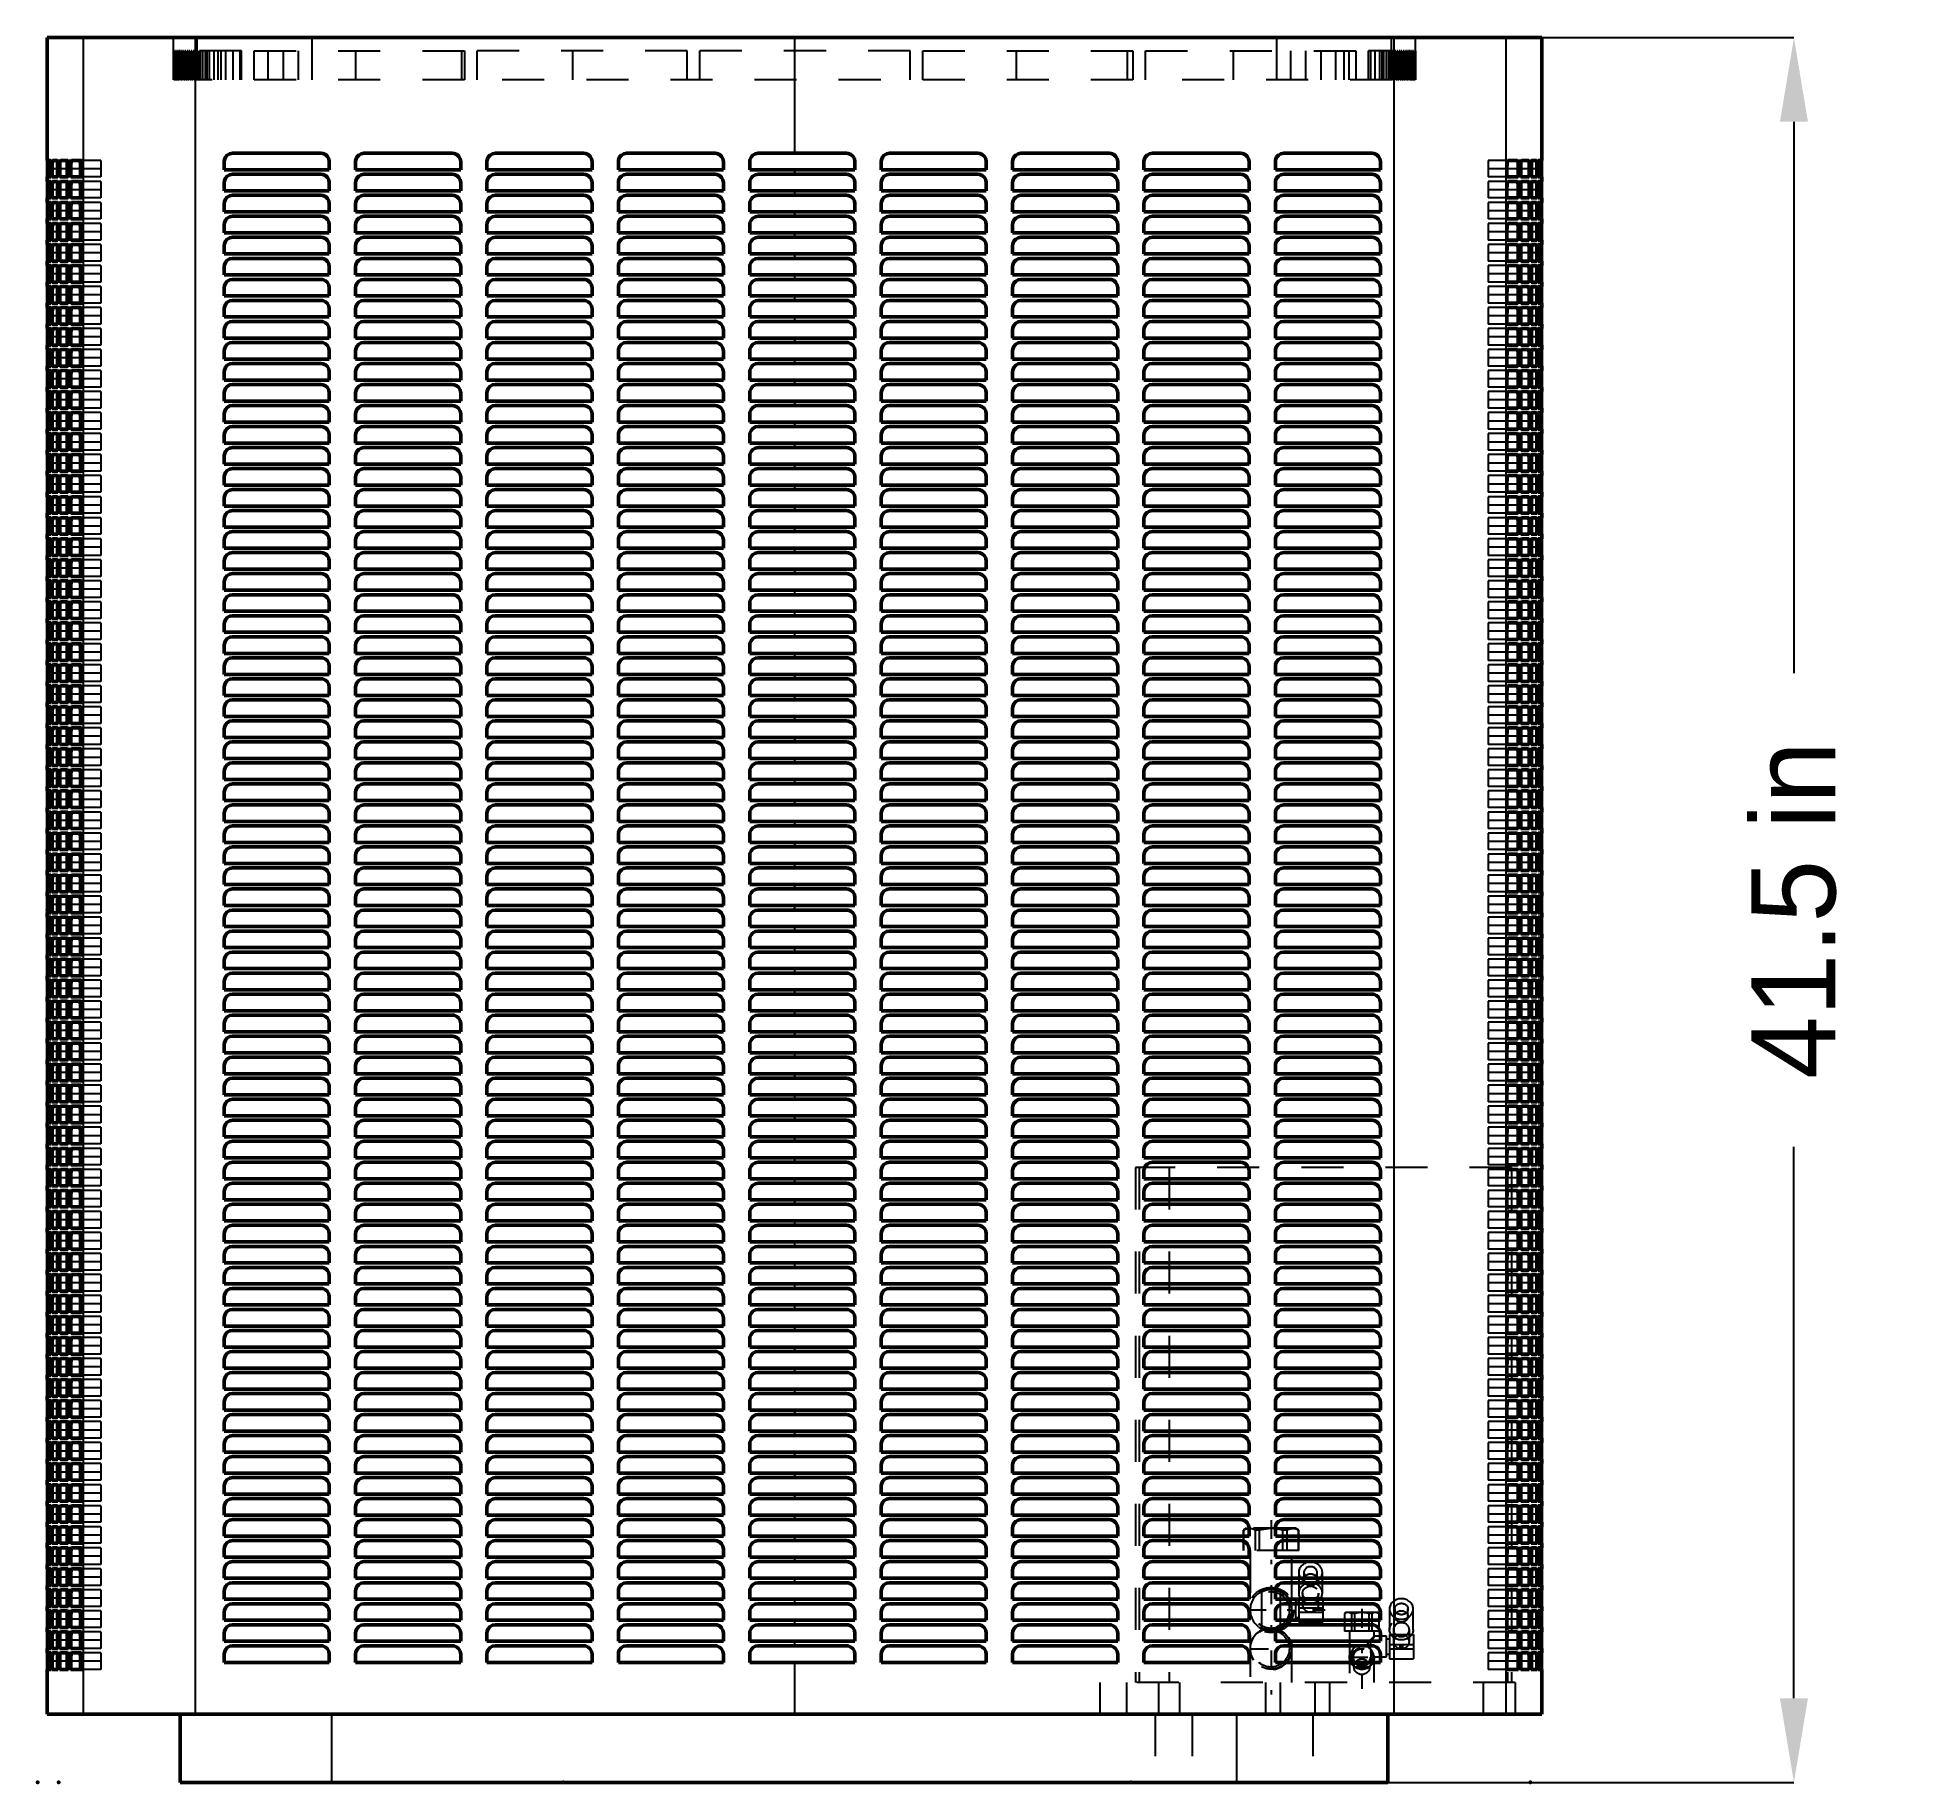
# Model space of a CAD drawing. Header units: inches. Extents: x 0 to 44.8, y 0 to 41.5.
import ezdxf

# ---------------------------------------------------------------- set-up
doc = ezdxf.new("R2010")
doc.units = ezdxf.units.IN
doc.header["$MEASUREMENT"] = 0
doc.linetypes.add('Center', pattern=[1.5, 0.45, -0.5, 0.05, -0.5])
doc.linetypes.add('Dashed', pattern=[2, 1, -1])
for name, color, linetype, lineweight in [('2d ConnectionPoints', 7, 'Continuous', 50), ('AM_0', 7, 'Continuous', 50), ('AM_4', 3, 'Continuous', 25), ('AM_5', 3, 'Continuous', 25), ('AM_7', 7, 'Center', 25), ('AM_9', 6, 'Dashed', 25)]:
    doc.layers.add(name, color=color, linetype=linetype, lineweight=lineweight)
doc.dimstyles.get("Standard").update_dxf_attribs({"dimtxt": 0.18, "dimasz": 0.18, "dimexe": 0.18, "dimexo": 0.0625, "dimgap": 0.09, "dimtad": 0, "dimtih": 1, "dimtoh": 1, "dimdec": 4, "dimzin": 0, "dimdsep": 46, "dimtxsty": 'Standard', "dimcen": 0.09, "dimadec": 0, "dimazin": 0, "dimtfac": 1, "dimtdec": 4, "dimtofl": 0, "dimtmove": 0, "dimatfit": 3, "dimfxl": 1, "dimtolj": 1, "dimtzin": 0, "dimarcsym": 0})

msp = doc.modelspace()

# ---------------------------------------------------------------- blocks, each defined once
blk = doc.blocks.new('*D1')
at = {"layer": 'AM_5', "color": 0, "lineweight": -2}
for p, q in [((35.5, 41.5), (41.77, 41.5)), ((41.77, 39.5), (41.77, 26.385)), ((41.77, 2), (41.77, 15.115)), ((32.11, 0), (41.77, 0))]:
    blk.add_line(p, q, dxfattribs=at)
at = {"layer": 'AM_5', "color": 0}
for points in [[(42.103, 39.5), (41.437, 39.5), (41.77, 41.5)], [(41.437, 2), (42.103, 2), (41.77, 0)]]:
    blk.add_solid(points, dxfattribs=at)
at = {"layer": 'Defpoints', "color": 0}
for p in [(35.5, 41.5), (32.11, 0), (41.77, 0)]:
    blk.add_point(p, dxfattribs=at)
at = {"layer": 'AM_5', "color": 0, "insert": (41.77, 20.75), "char_height": 2, "attachment_point": 5, "rotation": 90}
blk.add_mtext('\\A1;41.5 in', dxfattribs=at)

# ---------------------------------------------------------------- dimensions: what is measured, and where the dimension line sits
at = {"layer": 'AM_5'}
dim = msp.add_linear_dim(base=(41.77, 0), p1=(35.5, 41.5), p2=(32.11, 0), angle=90, text='41.5 in', dimstyle='Standard', override={"dimtxt": 2, "dimasz": 2, "dimexe": 0, "dimexo": 0, "dimgap": 0.6}, dxfattribs=at)
dim.commit()
dim.dimension.update_dxf_attribs({"geometry": '*D1', "text_midpoint": (41.77, 20.75), "dimtype": 160, "text_rotation": 90})

# ---------------------------------------------------------------- linework, layer by layer
at = {"layer": '2d ConnectionPoints'}
for p in [(18, 41.5), (18, 41.5), (18, 41.5), (0.23, 20.75), (17.98, 20.75), (17.98, 20.75), (35.73, 20.75), (0, 0), (0.5, 0), (0.5, 0), (12.5, 0), (26, 0), (35.5, 0)]:
    msp.add_point(p, dxfattribs=at)
at = {"layer": 'AM_0'}
for p, q in [((0.23, 41.5), (35.77, 41.5)), ((0.23, 41.5), (0.23, 38.581)), ((35.77, 41.5), (35.77, 38.581)), ((0.23727, 38.581), (0.23, 38.581)), ((0.31284, 38.581), (0.25301, 38.581)), ((0.4706, 38.581), (0.35552, 38.581)), ((0.71089, 38.581), (0.5403, 38.581)), ((1.0342, 38.581), (0.80776, 38.581)), ((4.436, 38.55), (4.436, 38.355)), ((6.736, 38.75), (4.636, 38.75)), ((6.936, 38.355), (6.936, 38.55)), ((7.561, 38.55), (7.561, 38.355)), ((9.861, 38.75), (7.761, 38.75)), ((10.061, 38.355), (10.061, 38.55)), ((10.686, 38.55), (10.686, 38.355)), ((12.986, 38.75), (10.886, 38.75)), ((13.186, 38.355), (13.186, 38.55)), ((13.811, 38.55), (13.811, 38.355)), ((16.111, 38.75), (14.011, 38.75)), ((16.311, 38.355), (16.311, 38.55)), ((16.936, 38.55), (16.936, 38.355)), ((19.236, 38.75), (17.136, 38.75)), ((19.436, 38.355), (19.436, 38.55)), ((20.061, 38.55), (20.061, 38.355)), ((22.361, 38.75), (20.261, 38.75)), ((22.561, 38.355), (22.561, 38.55)), ((23.186, 38.55), (23.186, 38.355)), ((25.486, 38.75), (23.386, 38.75)), ((25.686, 38.355), (25.686, 38.55)), ((26.311, 38.55), (26.311, 38.355)), ((28.611, 38.75), (26.511, 38.75)), ((28.811, 38.355), (28.811, 38.55)), ((29.436, 38.55), (29.436, 38.355)), ((31.736, 38.75), (29.636, 38.75)), ((31.936, 38.355), (31.936, 38.55)), ((35.19224, 38.581), (34.9658, 38.581)), ((35.4597, 38.581), (35.28911, 38.581)), ((35.64448, 38.581), (35.5294, 38.581)), ((35.74699, 38.581), (35.68716, 38.581)), ((35.77, 38.581), (35.76273, 38.581)), ((0.23, 38.186), (0.23965, 38.186)), ((0.23, 38.186), (0.23, 38.081)), ((0.23727, 38.081), (0.23, 38.081)), ((0.23407, 38.381), (0.23407, 38.186)), ((0.23965, 38.186), (0.23965, 38.381)), ((0.24925, 38.381), (0.24925, 38.186)), ((0.24925, 38.186), (0.32047, 38.186)), ((0.31284, 38.081), (0.25301, 38.081)), ((0.32047, 38.186), (0.32047, 38.381)), ((0.34649, 38.381), (0.34649, 38.186)), ((0.34649, 38.186), (0.48351, 38.186)), ((0.4706, 38.081), (0.35552, 38.081)), ((0.48351, 38.186), (0.48351, 38.381)), ((0.526, 38.381), (0.526, 38.186)), ((0.526, 38.186), (0.72909, 38.186)), ((0.71089, 38.081), (0.5403, 38.081)), ((0.72909, 38.186), (0.72909, 38.381)), ((0.78815, 38.381), (0.78815, 38.186)), ((0.78815, 38.186), (1.05774, 38.186)), ((1.0342, 38.081), (0.80776, 38.081)), ((1.05774, 38.186), (1.05774, 38.381)), ((4.436, 38.355), (6.936, 38.355)), ((4.436, 38.05), (4.436, 37.855)), ((6.736, 38.25), (4.636, 38.25)), ((6.936, 37.855), (6.936, 38.05)), ((7.561, 38.355), (10.061, 38.355)), ((7.561, 38.05), (7.561, 37.855)), ((9.861, 38.25), (7.761, 38.25)), ((10.061, 37.855), (10.061, 38.05)), ((10.686, 38.355), (13.186, 38.355)), ((10.686, 38.05), (10.686, 37.855)), ((12.986, 38.25), (10.886, 38.25)), ((13.186, 37.855), (13.186, 38.05)), ((13.811, 38.355), (16.311, 38.355)), ((13.811, 38.05), (13.811, 37.855)), ((16.111, 38.25), (14.011, 38.25)), ((16.311, 37.855), (16.311, 38.05)), ((16.936, 38.355), (19.436, 38.355)), ((16.936, 38.05), (16.936, 37.855)), ((19.236, 38.25), (17.136, 38.25)), ((19.436, 37.855), (19.436, 38.05)), ((20.061, 38.355), (22.561, 38.355)), ((20.061, 38.05), (20.061, 37.855)), ((22.361, 38.25), (20.261, 38.25)), ((22.561, 37.855), (22.561, 38.05)), ((23.186, 38.355), (25.686, 38.355)), ((23.186, 38.05), (23.186, 37.855)), ((25.486, 38.25), (23.386, 38.25)), ((25.686, 37.855), (25.686, 38.05)), ((26.311, 38.355), (28.811, 38.355)), ((26.311, 38.05), (26.311, 37.855)), ((28.611, 38.25), (26.511, 38.25)), ((28.811, 37.855), (28.811, 38.05)), ((29.436, 38.355), (31.936, 38.355)), ((29.436, 38.05), (29.436, 37.855)), ((31.736, 38.25), (29.636, 38.25)), ((31.936, 37.855), (31.936, 38.05)), ((34.94226, 38.381), (34.94226, 38.186)), ((34.94226, 38.186), (35.21185, 38.186)), ((35.19224, 38.081), (34.9658, 38.081)), ((35.21185, 38.186), (35.21185, 38.381)), ((35.27091, 38.381), (35.27091, 38.186)), ((35.27091, 38.186), (35.474, 38.186)), ((35.4597, 38.081), (35.28911, 38.081)), ((35.474, 38.186), (35.474, 38.381)), ((35.51649, 38.381), (35.51649, 38.186)), ((35.51649, 38.186), (35.65351, 38.186)), ((35.64448, 38.081), (35.5294, 38.081)), ((35.65351, 38.186), (35.65351, 38.381)), ((35.67953, 38.381), (35.67953, 38.186)), ((35.67953, 38.186), (35.75075, 38.186)), ((35.74699, 38.081), (35.68716, 38.081)), ((35.75075, 38.186), (35.75075, 38.381)), ((35.76035, 38.381), (35.76035, 38.186)), ((35.76035, 38.186), (35.77, 38.186)), ((35.77, 38.081), (35.76273, 38.081)), ((35.76593, 38.186), (35.76593, 38.381)), ((35.77, 38.186), (35.77, 38.081)), ((0.23, 37.686), (0.23965, 37.686)), ((0.23, 37.686), (0.23, 37.581)), ((0.23407, 37.881), (0.23407, 37.686)), ((0.23965, 37.686), (0.23965, 37.881)), ((0.24925, 37.881), (0.24925, 37.686)), ((0.24925, 37.686), (0.32047, 37.686)), ((0.32047, 37.686), (0.32047, 37.881)), ((0.34649, 37.881), (0.34649, 37.686)), ((0.34649, 37.686), (0.48351, 37.686)), ((0.48351, 37.686), (0.48351, 37.881)), ((0.526, 37.881), (0.526, 37.686)), ((0.526, 37.686), (0.72909, 37.686)), ((0.72909, 37.686), (0.72909, 37.881)), ((0.78815, 37.881), (0.78815, 37.686)), ((0.78815, 37.686), (1.05774, 37.686)), ((1.05774, 37.686), (1.05774, 37.881)), ((4.436, 37.855), (6.936, 37.855)), ((6.736, 37.75), (4.636, 37.75)), ((7.561, 37.855), (10.061, 37.855)), ((9.861, 37.75), (7.761, 37.75)), ((10.686, 37.855), (13.186, 37.855)), ((12.986, 37.75), (10.886, 37.75)), ((13.811, 37.855), (16.311, 37.855)), ((16.111, 37.75), (14.011, 37.75)), ((16.936, 37.855), (19.436, 37.855)), ((19.236, 37.75), (17.136, 37.75)), ((20.061, 37.855), (22.561, 37.855)), ((22.361, 37.75), (20.261, 37.75)), ((23.186, 37.855), (25.686, 37.855)), ((25.486, 37.75), (23.386, 37.75)), ((26.311, 37.855), (28.811, 37.855)), ((28.611, 37.75), (26.511, 37.75)), ((29.436, 37.855), (31.936, 37.855)), ((31.736, 37.75), (29.636, 37.75)), ((34.94226, 37.881), (34.94226, 37.686)), ((34.94226, 37.686), (35.21185, 37.686)), ((35.21185, 37.686), (35.21185, 37.881)), ((35.27091, 37.881), (35.27091, 37.686)), ((35.27091, 37.686), (35.474, 37.686)), ((35.474, 37.686), (35.474, 37.881)), ((35.51649, 37.881), (35.51649, 37.686)), ((35.51649, 37.686), (35.65351, 37.686)), ((35.65351, 37.686), (35.65351, 37.881)), ((35.67953, 37.881), (35.67953, 37.686)), ((35.67953, 37.686), (35.75075, 37.686)), ((35.75075, 37.686), (35.75075, 37.881)), ((35.76035, 37.881), (35.76035, 37.686)), ((35.76035, 37.686), (35.77, 37.686)), ((35.76593, 37.686), (35.76593, 37.881)), ((35.77, 37.686), (35.77, 37.581)), ((0.23727, 37.581), (0.23, 37.581)), ((0.23, 37.186), (0.23965, 37.186)), ((0.23, 37.186), (0.23, 37.081)), ((0.23407, 37.381), (0.23407, 37.186)), ((0.23965, 37.186), (0.23965, 37.381)), ((0.24925, 37.381), (0.24925, 37.186)), ((0.24925, 37.186), (0.32047, 37.186)), ((0.31284, 37.581), (0.25301, 37.581)), ((0.32047, 37.186), (0.32047, 37.381)), ((0.34649, 37.381), (0.34649, 37.186)), ((0.34649, 37.186), (0.48351, 37.186)), ((0.4706, 37.581), (0.35552, 37.581)), ((0.48351, 37.186), (0.48351, 37.381)), ((0.526, 37.381), (0.526, 37.186)), ((0.526, 37.186), (0.72909, 37.186)), ((0.71089, 37.581), (0.5403, 37.581)), ((0.72909, 37.186), (0.72909, 37.381)), ((0.78815, 37.381), (0.78815, 37.186)), ((0.78815, 37.186), (1.05774, 37.186)), ((1.0342, 37.581), (0.80776, 37.581)), ((1.05774, 37.186), (1.05774, 37.381)), ((4.436, 37.55), (4.436, 37.355)), ((4.436, 37.355), (6.936, 37.355)), ((6.736, 37.25), (4.636, 37.25)), ((6.936, 37.355), (6.936, 37.55)), ((7.561, 37.55), (7.561, 37.355)), ((7.561, 37.355), (10.061, 37.355)), ((9.861, 37.25), (7.761, 37.25)), ((10.061, 37.355), (10.061, 37.55)), ((10.686, 37.55), (10.686, 37.355)), ((10.686, 37.355), (13.186, 37.355)), ((12.986, 37.25), (10.886, 37.25)), ((13.186, 37.355), (13.186, 37.55)), ((13.811, 37.55), (13.811, 37.355)), ((13.811, 37.355), (16.311, 37.355)), ((16.111, 37.25), (14.011, 37.25)), ((16.311, 37.355), (16.311, 37.55)), ((16.936, 37.55), (16.936, 37.355)), ((16.936, 37.355), (19.436, 37.355)), ((19.236, 37.25), (17.136, 37.25)), ((19.436, 37.355), (19.436, 37.55)), ((20.061, 37.55), (20.061, 37.355)), ((20.061, 37.355), (22.561, 37.355)), ((22.361, 37.25), (20.261, 37.25)), ((22.561, 37.355), (22.561, 37.55)), ((23.186, 37.55), (23.186, 37.355)), ((23.186, 37.355), (25.686, 37.355)), ((25.486, 37.25), (23.386, 37.25)), ((25.686, 37.355), (25.686, 37.55)), ((26.311, 37.55), (26.311, 37.355)), ((26.311, 37.355), (28.811, 37.355)), ((28.611, 37.25), (26.511, 37.25)), ((28.811, 37.355), (28.811, 37.55)), ((29.436, 37.55), (29.436, 37.355)), ((29.436, 37.355), (31.936, 37.355)), ((31.736, 37.25), (29.636, 37.25)), ((31.936, 37.355), (31.936, 37.55)), ((34.94226, 37.381), (34.94226, 37.186)), ((34.94226, 37.186), (35.21185, 37.186)), ((35.19224, 37.581), (34.9658, 37.581)), ((35.21185, 37.186), (35.21185, 37.381)), ((35.27091, 37.381), (35.27091, 37.186)), ((35.27091, 37.186), (35.474, 37.186)), ((35.4597, 37.581), (35.28911, 37.581)), ((35.474, 37.186), (35.474, 37.381)), ((35.51649, 37.381), (35.51649, 37.186)), ((35.51649, 37.186), (35.65351, 37.186)), ((35.64448, 37.581), (35.5294, 37.581)), ((35.65351, 37.186), (35.65351, 37.381)), ((35.67953, 37.381), (35.67953, 37.186)), ((35.67953, 37.186), (35.75075, 37.186)), ((35.74699, 37.581), (35.68716, 37.581)), ((35.75075, 37.186), (35.75075, 37.381)), ((35.76035, 37.381), (35.76035, 37.186)), ((35.76035, 37.186), (35.77, 37.186)), ((35.77, 37.581), (35.76273, 37.581)), ((35.76593, 37.186), (35.76593, 37.381)), ((35.77, 37.186), (35.77, 37.081)), ((0.23727, 37.081), (0.23, 37.081)), ((0.23407, 36.881), (0.23407, 36.686)), ((0.23965, 36.686), (0.23965, 36.881)), ((0.24925, 36.881), (0.24925, 36.686)), ((0.31284, 37.081), (0.25301, 37.081)), ((0.32047, 36.686), (0.32047, 36.881)), ((0.34649, 36.881), (0.34649, 36.686)), ((0.4706, 37.081), (0.35552, 37.081)), ((0.48351, 36.686), (0.48351, 36.881)), ((0.526, 36.881), (0.526, 36.686)), ((0.71089, 37.081), (0.5403, 37.081)), ((0.72909, 36.686), (0.72909, 36.881)), ((0.78815, 36.881), (0.78815, 36.686)), ((1.0342, 37.081), (0.80776, 37.081)), ((1.05774, 36.686), (1.05774, 36.881)), ((4.436, 37.05), (4.436, 36.855)), ((4.436, 36.855), (6.936, 36.855)), ((6.736, 36.75), (4.636, 36.75)), ((6.936, 36.855), (6.936, 37.05)), ((7.561, 37.05), (7.561, 36.855)), ((7.561, 36.855), (10.061, 36.855)), ((9.861, 36.75), (7.761, 36.75)), ((10.061, 36.855), (10.061, 37.05)), ((10.686, 37.05), (10.686, 36.855)), ((10.686, 36.855), (13.186, 36.855)), ((12.986, 36.75), (10.886, 36.75)), ((13.186, 36.855), (13.186, 37.05)), ((13.811, 37.05), (13.811, 36.855)), ((13.811, 36.855), (16.311, 36.855)), ((16.111, 36.75), (14.011, 36.75)), ((16.311, 36.855), (16.311, 37.05)), ((16.936, 37.05), (16.936, 36.855)), ((16.936, 36.855), (19.436, 36.855)), ((19.236, 36.75), (17.136, 36.75)), ((19.436, 36.855), (19.436, 37.05)), ((20.061, 37.05), (20.061, 36.855)), ((20.061, 36.855), (22.561, 36.855)), ((22.361, 36.75), (20.261, 36.75)), ((22.561, 36.855), (22.561, 37.05)), ((23.186, 37.05), (23.186, 36.855)), ((23.186, 36.855), (25.686, 36.855)), ((25.486, 36.75), (23.386, 36.75)), ((25.686, 36.855), (25.686, 37.05)), ((26.311, 37.05), (26.311, 36.855)), ((26.311, 36.855), (28.811, 36.855)), ((28.611, 36.75), (26.511, 36.75)), ((28.811, 36.855), (28.811, 37.05)), ((29.436, 37.05), (29.436, 36.855)), ((29.436, 36.855), (31.936, 36.855)), ((31.736, 36.75), (29.636, 36.75)), ((31.936, 36.855), (31.936, 37.05)), ((34.94226, 36.881), (34.94226, 36.686)), ((35.19224, 37.081), (34.9658, 37.081)), ((35.21185, 36.686), (35.21185, 36.881)), ((35.27091, 36.881), (35.27091, 36.686)), ((35.4597, 37.081), (35.28911, 37.081)), ((35.474, 36.686), (35.474, 36.881)), ((35.51649, 36.881), (35.51649, 36.686)), ((35.64448, 37.081), (35.5294, 37.081)), ((35.65351, 36.686), (35.65351, 36.881)), ((35.67953, 36.881), (35.67953, 36.686)), ((35.74699, 37.081), (35.68716, 37.081)), ((35.75075, 36.686), (35.75075, 36.881)), ((35.76035, 36.881), (35.76035, 36.686)), ((35.77, 37.081), (35.76273, 37.081)), ((35.76593, 36.686), (35.76593, 36.881)), ((0.23, 36.686), (0.23965, 36.686)), ((0.23, 36.686), (0.23, 36.581)), ((0.23727, 36.581), (0.23, 36.581)), ((0.23407, 36.381), (0.23407, 36.186)), ((0.23965, 36.186), (0.23965, 36.381)), ((0.24925, 36.686), (0.32047, 36.686)), ((0.24925, 36.381), (0.24925, 36.186)), ((0.31284, 36.581), (0.25301, 36.581)), ((0.32047, 36.186), (0.32047, 36.381)), ((0.34649, 36.686), (0.48351, 36.686)), ((0.34649, 36.381), (0.34649, 36.186)), ((0.4706, 36.581), (0.35552, 36.581)), ((0.48351, 36.186), (0.48351, 36.381)), ((0.526, 36.686), (0.72909, 36.686)), ((0.526, 36.381), (0.526, 36.186)), ((0.71089, 36.581), (0.5403, 36.581)), ((0.72909, 36.186), (0.72909, 36.381)), ((0.78815, 36.686), (1.05774, 36.686)), ((0.78815, 36.381), (0.78815, 36.186)), ((1.0342, 36.581), (0.80776, 36.581)), ((1.05774, 36.186), (1.05774, 36.381)), ((4.436, 36.55), (4.436, 36.355)), ((4.436, 36.355), (6.936, 36.355)), ((6.736, 36.25), (4.636, 36.25)), ((6.936, 36.355), (6.936, 36.55)), ((7.561, 36.55), (7.561, 36.355)), ((7.561, 36.355), (10.061, 36.355)), ((9.861, 36.25), (7.761, 36.25)), ((10.061, 36.355), (10.061, 36.55)), ((10.686, 36.55), (10.686, 36.355)), ((10.686, 36.355), (13.186, 36.355)), ((12.986, 36.25), (10.886, 36.25)), ((13.186, 36.355), (13.186, 36.55)), ((13.811, 36.55), (13.811, 36.355)), ((13.811, 36.355), (16.311, 36.355)), ((16.111, 36.25), (14.011, 36.25)), ((16.311, 36.355), (16.311, 36.55)), ((16.936, 36.55), (16.936, 36.355)), ((16.936, 36.355), (19.436, 36.355)), ((19.236, 36.25), (17.136, 36.25)), ((19.436, 36.355), (19.436, 36.55)), ((20.061, 36.55), (20.061, 36.355)), ((20.061, 36.355), (22.561, 36.355)), ((22.361, 36.25), (20.261, 36.25)), ((22.561, 36.355), (22.561, 36.55)), ((23.186, 36.55), (23.186, 36.355)), ((23.186, 36.355), (25.686, 36.355)), ((25.486, 36.25), (23.386, 36.25)), ((25.686, 36.355), (25.686, 36.55)), ((26.311, 36.55), (26.311, 36.355)), ((26.311, 36.355), (28.811, 36.355)), ((28.611, 36.25), (26.511, 36.25)), ((28.811, 36.355), (28.811, 36.55)), ((29.436, 36.55), (29.436, 36.355)), ((29.436, 36.355), (31.936, 36.355)), ((31.736, 36.25), (29.636, 36.25)), ((31.936, 36.355), (31.936, 36.55)), ((34.94226, 36.686), (35.21185, 36.686)), ((34.94226, 36.381), (34.94226, 36.186)), ((35.19224, 36.581), (34.9658, 36.581)), ((35.21185, 36.186), (35.21185, 36.381)), ((35.27091, 36.686), (35.474, 36.686)), ((35.27091, 36.381), (35.27091, 36.186)), ((35.4597, 36.581), (35.28911, 36.581)), ((35.474, 36.186), (35.474, 36.381)), ((35.51649, 36.686), (35.65351, 36.686)), ((35.51649, 36.381), (35.51649, 36.186)), ((35.64448, 36.581), (35.5294, 36.581)), ((35.65351, 36.186), (35.65351, 36.381)), ((35.67953, 36.686), (35.75075, 36.686)), ((35.67953, 36.381), (35.67953, 36.186)), ((35.74699, 36.581), (35.68716, 36.581)), ((35.75075, 36.186), (35.75075, 36.381)), ((35.76035, 36.686), (35.77, 36.686)), ((35.76035, 36.381), (35.76035, 36.186)), ((35.77, 36.581), (35.76273, 36.581)), ((35.76593, 36.186), (35.76593, 36.381)), ((35.77, 36.686), (35.77, 36.581)), ((0.23, 36.186), (0.23965, 36.186)), ((0.23, 36.186), (0.23, 36.081)), ((0.23727, 36.081), (0.23, 36.081)), ((0.23407, 35.881), (0.23407, 35.686)), ((0.23965, 35.686), (0.23965, 35.881)), ((0.24925, 36.186), (0.32047, 36.186)), ((0.24925, 35.881), (0.24925, 35.686)), ((0.31284, 36.081), (0.25301, 36.081)), ((0.32047, 35.686), (0.32047, 35.881)), ((0.34649, 36.186), (0.48351, 36.186)), ((0.34649, 35.881), (0.34649, 35.686)), ((0.4706, 36.081), (0.35552, 36.081)), ((0.48351, 35.686), (0.48351, 35.881)), ((0.526, 36.186), (0.72909, 36.186)), ((0.526, 35.881), (0.526, 35.686)), ((0.71089, 36.081), (0.5403, 36.081)), ((0.72909, 35.686), (0.72909, 35.881)), ((0.78815, 36.186), (1.05774, 36.186)), ((0.78815, 35.881), (0.78815, 35.686)), ((1.0342, 36.081), (0.80776, 36.081)), ((1.05774, 35.686), (1.05774, 35.881)), ((4.436, 36.05), (4.436, 35.855)), ((4.436, 35.855), (6.936, 35.855)), ((6.936, 35.855), (6.936, 36.05)), ((7.561, 36.05), (7.561, 35.855)), ((7.561, 35.855), (10.061, 35.855)), ((10.061, 35.855), (10.061, 36.05)), ((10.686, 36.05), (10.686, 35.855)), ((10.686, 35.855), (13.186, 35.855)), ((13.186, 35.855), (13.186, 36.05)), ((13.811, 36.05), (13.811, 35.855)), ((13.811, 35.855), (16.311, 35.855)), ((16.311, 35.855), (16.311, 36.05)), ((16.936, 36.05), (16.936, 35.855)), ((16.936, 35.855), (19.436, 35.855)), ((19.436, 35.855), (19.436, 36.05)), ((20.061, 36.05), (20.061, 35.855)), ((20.061, 35.855), (22.561, 35.855)), ((22.561, 35.855), (22.561, 36.05)), ((23.186, 36.05), (23.186, 35.855)), ((23.186, 35.855), (25.686, 35.855)), ((25.686, 35.855), (25.686, 36.05)), ((26.311, 36.05), (26.311, 35.855)), ((26.311, 35.855), (28.811, 35.855)), ((28.811, 35.855), (28.811, 36.05)), ((29.436, 36.05), (29.436, 35.855)), ((29.436, 35.855), (31.936, 35.855)), ((31.936, 35.855), (31.936, 36.05)), ((34.94226, 36.186), (35.21185, 36.186)), ((34.94226, 35.881), (34.94226, 35.686)), ((35.19224, 36.081), (34.9658, 36.081)), ((35.21185, 35.686), (35.21185, 35.881)), ((35.27091, 36.186), (35.474, 36.186)), ((35.27091, 35.881), (35.27091, 35.686)), ((35.4597, 36.081), (35.28911, 36.081)), ((35.474, 35.686), (35.474, 35.881)), ((35.51649, 36.186), (35.65351, 36.186)), ((35.51649, 35.881), (35.51649, 35.686)), ((35.64448, 36.081), (35.5294, 36.081)), ((35.65351, 35.686), (35.65351, 35.881)), ((35.67953, 36.186), (35.75075, 36.186)), ((35.67953, 35.881), (35.67953, 35.686)), ((35.74699, 36.081), (35.68716, 36.081)), ((35.75075, 35.686), (35.75075, 35.881)), ((35.76035, 36.186), (35.77, 36.186)), ((35.76035, 35.881), (35.76035, 35.686)), ((35.77, 36.081), (35.76273, 36.081)), ((35.76593, 35.686), (35.76593, 35.881)), ((35.77, 36.186), (35.77, 36.081)), ((0.23, 35.686), (0.23965, 35.686)), ((0.23, 35.686), (0.23, 35.581)), ((0.23727, 35.581), (0.23, 35.581)), ((0.23407, 35.381), (0.23407, 35.186)), ((0.23965, 35.186), (0.23965, 35.381)), ((0.24925, 35.686), (0.32047, 35.686)), ((0.24925, 35.381), (0.24925, 35.186)), ((0.31284, 35.581), (0.25301, 35.581)), ((0.32047, 35.186), (0.32047, 35.381)), ((0.34649, 35.686), (0.48351, 35.686)), ((0.34649, 35.381), (0.34649, 35.186)), ((0.4706, 35.581), (0.35552, 35.581)), ((0.48351, 35.186), (0.48351, 35.381)), ((0.526, 35.686), (0.72909, 35.686)), ((0.526, 35.381), (0.526, 35.186)), ((0.71089, 35.581), (0.5403, 35.581)), ((0.72909, 35.186), (0.72909, 35.381)), ((0.78815, 35.686), (1.05774, 35.686)), ((0.78815, 35.381), (0.78815, 35.186)), ((1.0342, 35.581), (0.80776, 35.581)), ((1.05774, 35.186), (1.05774, 35.381)), ((4.436, 35.55), (4.436, 35.355)), ((4.436, 35.355), (6.936, 35.355)), ((6.736, 35.75), (4.636, 35.75)), ((6.936, 35.355), (6.936, 35.55)), ((7.561, 35.55), (7.561, 35.355)), ((7.561, 35.355), (10.061, 35.355)), ((9.861, 35.75), (7.761, 35.75)), ((10.061, 35.355), (10.061, 35.55)), ((10.686, 35.55), (10.686, 35.355)), ((10.686, 35.355), (13.186, 35.355)), ((12.986, 35.75), (10.886, 35.75)), ((13.186, 35.355), (13.186, 35.55)), ((13.811, 35.55), (13.811, 35.355)), ((13.811, 35.355), (16.311, 35.355)), ((16.111, 35.75), (14.011, 35.75)), ((16.311, 35.355), (16.311, 35.55)), ((16.936, 35.55), (16.936, 35.355)), ((16.936, 35.355), (19.436, 35.355)), ((19.236, 35.75), (17.136, 35.75)), ((19.436, 35.355), (19.436, 35.55)), ((20.061, 35.55), (20.061, 35.355)), ((20.061, 35.355), (22.561, 35.355)), ((22.361, 35.75), (20.261, 35.75)), ((22.561, 35.355), (22.561, 35.55)), ((23.186, 35.55), (23.186, 35.355)), ((23.186, 35.355), (25.686, 35.355)), ((25.486, 35.75), (23.386, 35.75)), ((25.686, 35.355), (25.686, 35.55)), ((26.311, 35.55), (26.311, 35.355)), ((26.311, 35.355), (28.811, 35.355)), ((28.611, 35.75), (26.511, 35.75)), ((28.811, 35.355), (28.811, 35.55)), ((29.436, 35.55), (29.436, 35.355)), ((29.436, 35.355), (31.936, 35.355)), ((31.736, 35.75), (29.636, 35.75)), ((31.936, 35.355), (31.936, 35.55)), ((34.94226, 35.686), (35.21185, 35.686)), ((34.94226, 35.381), (34.94226, 35.186)), ((35.19224, 35.581), (34.9658, 35.581)), ((35.21185, 35.186), (35.21185, 35.381)), ((35.27091, 35.686), (35.474, 35.686)), ((35.27091, 35.381), (35.27091, 35.186)), ((35.4597, 35.581), (35.28911, 35.581)), ((35.474, 35.186), (35.474, 35.381)), ((35.51649, 35.686), (35.65351, 35.686)), ((35.51649, 35.381), (35.51649, 35.186)), ((35.64448, 35.581), (35.5294, 35.581)), ((35.65351, 35.186), (35.65351, 35.381)), ((35.67953, 35.686), (35.75075, 35.686)), ((35.67953, 35.381), (35.67953, 35.186)), ((35.74699, 35.581), (35.68716, 35.581)), ((35.75075, 35.186), (35.75075, 35.381)), ((35.76035, 35.686), (35.77, 35.686)), ((35.76035, 35.381), (35.76035, 35.186)), ((35.77, 35.581), (35.76273, 35.581)), ((35.76593, 35.186), (35.76593, 35.381)), ((35.77, 35.686), (35.77, 35.581)), ((0.23, 35.186), (0.23965, 35.186)), ((0.23, 35.186), (0.23, 35.081)), ((0.23727, 35.081), (0.23, 35.081)), ((0.24925, 35.186), (0.32047, 35.186)), ((0.31284, 35.081), (0.25301, 35.081)), ((0.34649, 35.186), (0.48351, 35.186)), ((0.4706, 35.081), (0.35552, 35.081)), ((0.526, 35.186), (0.72909, 35.186)), ((0.71089, 35.081), (0.5403, 35.081)), ((0.78815, 35.186), (1.05774, 35.186)), ((1.0342, 35.081), (0.80776, 35.081)), ((4.436, 35.05), (4.436, 34.855)), ((6.736, 35.25), (4.636, 35.25)), ((6.936, 34.855), (6.936, 35.05)), ((7.561, 35.05), (7.561, 34.855)), ((9.861, 35.25), (7.761, 35.25)), ((10.061, 34.855), (10.061, 35.05)), ((10.686, 35.05), (10.686, 34.855)), ((12.986, 35.25), (10.886, 35.25)), ((13.186, 34.855), (13.186, 35.05)), ((13.811, 35.05), (13.811, 34.855)), ((16.111, 35.25), (14.011, 35.25)), ((16.311, 34.855), (16.311, 35.05)), ((16.936, 35.05), (16.936, 34.855)), ((19.236, 35.25), (17.136, 35.25)), ((19.436, 34.855), (19.436, 35.05)), ((20.061, 35.05), (20.061, 34.855)), ((22.361, 35.25), (20.261, 35.25)), ((22.561, 34.855), (22.561, 35.05)), ((23.186, 35.05), (23.186, 34.855)), ((25.486, 35.25), (23.386, 35.25)), ((25.686, 34.855), (25.686, 35.05)), ((26.311, 35.05), (26.311, 34.855)), ((28.611, 35.25), (26.511, 35.25)), ((28.811, 34.855), (28.811, 35.05)), ((29.436, 35.05), (29.436, 34.855)), ((31.736, 35.25), (29.636, 35.25)), ((31.936, 34.855), (31.936, 35.05)), ((34.94226, 35.186), (35.21185, 35.186)), ((35.19224, 35.081), (34.9658, 35.081)), ((35.27091, 35.186), (35.474, 35.186)), ((35.4597, 35.081), (35.28911, 35.081)), ((35.51649, 35.186), (35.65351, 35.186)), ((35.64448, 35.081), (35.5294, 35.081)), ((35.67953, 35.186), (35.75075, 35.186)), ((35.74699, 35.081), (35.68716, 35.081)), ((35.76035, 35.186), (35.77, 35.186)), ((35.77, 35.081), (35.76273, 35.081)), ((35.77, 35.186), (35.77, 35.081)), ((0.23, 34.686), (0.23965, 34.686)), ((0.23, 34.686), (0.23, 34.581)), ((0.23727, 34.581), (0.23, 34.581)), ((0.23407, 34.881), (0.23407, 34.686)), ((0.23965, 34.686), (0.23965, 34.881)), ((0.24925, 34.881), (0.24925, 34.686)), ((0.24925, 34.686), (0.32047, 34.686)), ((0.31284, 34.581), (0.25301, 34.581)), ((0.32047, 34.686), (0.32047, 34.881)), ((0.34649, 34.881), (0.34649, 34.686)), ((0.34649, 34.686), (0.48351, 34.686)), ((0.4706, 34.581), (0.35552, 34.581)), ((0.48351, 34.686), (0.48351, 34.881)), ((0.526, 34.881), (0.526, 34.686)), ((0.526, 34.686), (0.72909, 34.686)), ((0.71089, 34.581), (0.5403, 34.581)), ((0.72909, 34.686), (0.72909, 34.881)), ((0.78815, 34.881), (0.78815, 34.686)), ((0.78815, 34.686), (1.05774, 34.686)), ((1.0342, 34.581), (0.80776, 34.581)), ((1.05774, 34.686), (1.05774, 34.881)), ((4.436, 34.855), (6.936, 34.855)), ((4.436, 34.55), (4.436, 34.355)), ((6.736, 34.75), (4.636, 34.75)), ((6.936, 34.355), (6.936, 34.55)), ((7.561, 34.855), (10.061, 34.855)), ((7.561, 34.55), (7.561, 34.355)), ((9.861, 34.75), (7.761, 34.75)), ((10.061, 34.355), (10.061, 34.55)), ((10.686, 34.855), (13.186, 34.855)), ((10.686, 34.55), (10.686, 34.355)), ((12.986, 34.75), (10.886, 34.75)), ((13.186, 34.355), (13.186, 34.55)), ((13.811, 34.855), (16.311, 34.855)), ((13.811, 34.55), (13.811, 34.355)), ((16.111, 34.75), (14.011, 34.75)), ((16.311, 34.355), (16.311, 34.55)), ((16.936, 34.855), (19.436, 34.855)), ((16.936, 34.55), (16.936, 34.355)), ((19.236, 34.75), (17.136, 34.75)), ((19.436, 34.355), (19.436, 34.55)), ((20.061, 34.855), (22.561, 34.855)), ((20.061, 34.55), (20.061, 34.355)), ((22.361, 34.75), (20.261, 34.75)), ((22.561, 34.355), (22.561, 34.55)), ((23.186, 34.855), (25.686, 34.855)), ((23.186, 34.55), (23.186, 34.355)), ((25.486, 34.75), (23.386, 34.75)), ((25.686, 34.355), (25.686, 34.55)), ((26.311, 34.855), (28.811, 34.855)), ((26.311, 34.55), (26.311, 34.355)), ((28.611, 34.75), (26.511, 34.75)), ((28.811, 34.355), (28.811, 34.55)), ((29.436, 34.855), (31.936, 34.855)), ((29.436, 34.55), (29.436, 34.355)), ((31.736, 34.75), (29.636, 34.75)), ((31.936, 34.355), (31.936, 34.55)), ((34.94226, 34.881), (34.94226, 34.686)), ((34.94226, 34.686), (35.21185, 34.686)), ((35.19224, 34.581), (34.9658, 34.581)), ((35.21185, 34.686), (35.21185, 34.881)), ((35.27091, 34.881), (35.27091, 34.686)), ((35.27091, 34.686), (35.474, 34.686)), ((35.4597, 34.581), (35.28911, 34.581)), ((35.474, 34.686), (35.474, 34.881)), ((35.51649, 34.881), (35.51649, 34.686)), ((35.51649, 34.686), (35.65351, 34.686)), ((35.64448, 34.581), (35.5294, 34.581)), ((35.65351, 34.686), (35.65351, 34.881)), ((35.67953, 34.881), (35.67953, 34.686)), ((35.67953, 34.686), (35.75075, 34.686)), ((35.74699, 34.581), (35.68716, 34.581)), ((35.75075, 34.686), (35.75075, 34.881)), ((35.76035, 34.881), (35.76035, 34.686)), ((35.76035, 34.686), (35.77, 34.686)), ((35.77, 34.581), (35.76273, 34.581)), ((35.76593, 34.686), (35.76593, 34.881)), ((35.77, 34.686), (35.77, 34.581)), ((0.23, 34.186), (0.23965, 34.186)), ((0.23, 34.186), (0.23, 34.081)), ((0.23727, 34.081), (0.23, 34.081)), ((0.23407, 34.381), (0.23407, 34.186)), ((0.23965, 34.186), (0.23965, 34.381)), ((0.24925, 34.381), (0.24925, 34.186)), ((0.24925, 34.186), (0.32047, 34.186)), ((0.31284, 34.081), (0.25301, 34.081)), ((0.32047, 34.186), (0.32047, 34.381)), ((0.34649, 34.381), (0.34649, 34.186)), ((0.34649, 34.186), (0.48351, 34.186)), ((0.4706, 34.081), (0.35552, 34.081)), ((0.48351, 34.186), (0.48351, 34.381)), ((0.526, 34.381), (0.526, 34.186)), ((0.526, 34.186), (0.72909, 34.186)), ((0.71089, 34.081), (0.5403, 34.081)), ((0.72909, 34.186), (0.72909, 34.381)), ((0.78815, 34.381), (0.78815, 34.186)), ((0.78815, 34.186), (1.05774, 34.186)), ((1.0342, 34.081), (0.80776, 34.081)), ((1.05774, 34.186), (1.05774, 34.381)), ((4.436, 34.355), (6.936, 34.355)), ((4.436, 34.05), (4.436, 33.855)), ((6.736, 34.25), (4.636, 34.25)), ((6.936, 33.855), (6.936, 34.05)), ((7.561, 34.355), (10.061, 34.355)), ((7.561, 34.05), (7.561, 33.855)), ((9.861, 34.25), (7.761, 34.25)), ((10.061, 33.855), (10.061, 34.05)), ((10.686, 34.355), (13.186, 34.355)), ((10.686, 34.05), (10.686, 33.855)), ((12.986, 34.25), (10.886, 34.25)), ((13.186, 33.855), (13.186, 34.05)), ((13.811, 34.355), (16.311, 34.355)), ((13.811, 34.05), (13.811, 33.855)), ((16.111, 34.25), (14.011, 34.25)), ((16.311, 33.855), (16.311, 34.05)), ((16.936, 34.355), (19.436, 34.355)), ((16.936, 34.05), (16.936, 33.855)), ((19.236, 34.25), (17.136, 34.25)), ((19.436, 33.855), (19.436, 34.05)), ((20.061, 34.355), (22.561, 34.355)), ((20.061, 34.05), (20.061, 33.855)), ((22.361, 34.25), (20.261, 34.25)), ((22.561, 33.855), (22.561, 34.05)), ((23.186, 34.355), (25.686, 34.355)), ((23.186, 34.05), (23.186, 33.855)), ((25.486, 34.25), (23.386, 34.25)), ((25.686, 33.855), (25.686, 34.05)), ((26.311, 34.355), (28.811, 34.355)), ((26.311, 34.05), (26.311, 33.855)), ((28.611, 34.25), (26.511, 34.25)), ((28.811, 33.855), (28.811, 34.05)), ((29.436, 34.355), (31.936, 34.355)), ((29.436, 34.05), (29.436, 33.855)), ((31.736, 34.25), (29.636, 34.25)), ((31.936, 33.855), (31.936, 34.05)), ((34.94226, 34.381), (34.94226, 34.186)), ((34.94226, 34.186), (35.21185, 34.186)), ((35.19224, 34.081), (34.9658, 34.081)), ((35.21185, 34.186), (35.21185, 34.381)), ((35.27091, 34.381), (35.27091, 34.186)), ((35.27091, 34.186), (35.474, 34.186)), ((35.4597, 34.081), (35.28911, 34.081)), ((35.474, 34.186), (35.474, 34.381)), ((35.51649, 34.381), (35.51649, 34.186)), ((35.51649, 34.186), (35.65351, 34.186)), ((35.64448, 34.081), (35.5294, 34.081)), ((35.65351, 34.186), (35.65351, 34.381)), ((35.67953, 34.381), (35.67953, 34.186)), ((35.67953, 34.186), (35.75075, 34.186)), ((35.74699, 34.081), (35.68716, 34.081)), ((35.75075, 34.186), (35.75075, 34.381)), ((35.76035, 34.381), (35.76035, 34.186)), ((35.76035, 34.186), (35.77, 34.186)), ((35.77, 34.081), (35.76273, 34.081)), ((35.76593, 34.186), (35.76593, 34.381)), ((35.77, 34.186), (35.77, 34.081)), ((0.23, 33.686), (0.23965, 33.686)), ((0.23, 33.686), (0.23, 33.581)), ((0.23727, 33.581), (0.23, 33.581)), ((0.23407, 33.881), (0.23407, 33.686)), ((0.23965, 33.686), (0.23965, 33.881)), ((0.24925, 33.881), (0.24925, 33.686)), ((0.24925, 33.686), (0.32047, 33.686)), ((0.31284, 33.581), (0.25301, 33.581)), ((0.32047, 33.686), (0.32047, 33.881)), ((0.34649, 33.881), (0.34649, 33.686)), ((0.34649, 33.686), (0.48351, 33.686)), ((0.4706, 33.581), (0.35552, 33.581)), ((0.48351, 33.686), (0.48351, 33.881)), ((0.526, 33.881), (0.526, 33.686)), ((0.526, 33.686), (0.72909, 33.686)), ((0.71089, 33.581), (0.5403, 33.581)), ((0.72909, 33.686), (0.72909, 33.881)), ((0.78815, 33.881), (0.78815, 33.686)), ((0.78815, 33.686), (1.05774, 33.686)), ((1.0342, 33.581), (0.80776, 33.581)), ((1.05774, 33.686), (1.05774, 33.881)), ((4.436, 33.855), (6.936, 33.855)), ((6.736, 33.75), (4.636, 33.75)), ((7.561, 33.855), (10.061, 33.855)), ((9.861, 33.75), (7.761, 33.75)), ((10.686, 33.855), (13.186, 33.855)), ((12.986, 33.75), (10.886, 33.75)), ((13.811, 33.855), (16.311, 33.855)), ((16.111, 33.75), (14.011, 33.75)), ((16.936, 33.855), (19.436, 33.855)), ((19.236, 33.75), (17.136, 33.75)), ((20.061, 33.855), (22.561, 33.855)), ((22.361, 33.75), (20.261, 33.75)), ((23.186, 33.855), (25.686, 33.855)), ((25.486, 33.75), (23.386, 33.75)), ((26.311, 33.855), (28.811, 33.855)), ((28.611, 33.75), (26.511, 33.75)), ((29.436, 33.855), (31.936, 33.855)), ((31.736, 33.75), (29.636, 33.75)), ((34.94226, 33.881), (34.94226, 33.686)), ((34.94226, 33.686), (35.21185, 33.686)), ((35.19224, 33.581), (34.9658, 33.581)), ((35.21185, 33.686), (35.21185, 33.881)), ((35.27091, 33.881), (35.27091, 33.686)), ((35.27091, 33.686), (35.474, 33.686)), ((35.4597, 33.581), (35.28911, 33.581)), ((35.474, 33.686), (35.474, 33.881)), ((35.51649, 33.881), (35.51649, 33.686)), ((35.51649, 33.686), (35.65351, 33.686)), ((35.64448, 33.581), (35.5294, 33.581)), ((35.65351, 33.686), (35.65351, 33.881)), ((35.67953, 33.881), (35.67953, 33.686)), ((35.67953, 33.686), (35.75075, 33.686)), ((35.74699, 33.581), (35.68716, 33.581)), ((35.75075, 33.686), (35.75075, 33.881)), ((35.76035, 33.881), (35.76035, 33.686)), ((35.76035, 33.686), (35.77, 33.686)), ((35.77, 33.581), (35.76273, 33.581)), ((35.76593, 33.686), (35.76593, 33.881)), ((35.77, 33.686), (35.77, 33.581)), ((0.23, 33.186), (0.23965, 33.186)), ((0.23, 33.186), (0.23, 33.081)), ((0.23407, 33.381), (0.23407, 33.186)), ((0.23965, 33.186), (0.23965, 33.381)), ((0.24925, 33.381), (0.24925, 33.186)), ((0.24925, 33.186), (0.32047, 33.186)), ((0.32047, 33.186), (0.32047, 33.381)), ((0.34649, 33.381), (0.34649, 33.186)), ((0.34649, 33.186), (0.48351, 33.186)), ((0.48351, 33.186), (0.48351, 33.381)), ((0.526, 33.381), (0.526, 33.186)), ((0.526, 33.186), (0.72909, 33.186)), ((0.72909, 33.186), (0.72909, 33.381)), ((0.78815, 33.381), (0.78815, 33.186)), ((0.78815, 33.186), (1.05774, 33.186)), ((1.05774, 33.186), (1.05774, 33.381)), ((4.436, 33.55), (4.436, 33.355)), ((4.436, 33.355), (6.936, 33.355)), ((6.736, 33.25), (4.636, 33.25)), ((6.936, 33.355), (6.936, 33.55)), ((7.561, 33.55), (7.561, 33.355)), ((7.561, 33.355), (10.061, 33.355)), ((9.861, 33.25), (7.761, 33.25)), ((10.061, 33.355), (10.061, 33.55)), ((10.686, 33.55), (10.686, 33.355)), ((10.686, 33.355), (13.186, 33.355)), ((12.986, 33.25), (10.886, 33.25)), ((13.186, 33.355), (13.186, 33.55)), ((13.811, 33.55), (13.811, 33.355)), ((13.811, 33.355), (16.311, 33.355)), ((16.111, 33.25), (14.011, 33.25)), ((16.311, 33.355), (16.311, 33.55)), ((16.936, 33.55), (16.936, 33.355)), ((16.936, 33.355), (19.436, 33.355)), ((19.236, 33.25), (17.136, 33.25)), ((19.436, 33.355), (19.436, 33.55)), ((20.061, 33.55), (20.061, 33.355)), ((20.061, 33.355), (22.561, 33.355)), ((22.361, 33.25), (20.261, 33.25)), ((22.561, 33.355), (22.561, 33.55)), ((23.186, 33.55), (23.186, 33.355)), ((23.186, 33.355), (25.686, 33.355)), ((25.486, 33.25), (23.386, 33.25)), ((25.686, 33.355), (25.686, 33.55)), ((26.311, 33.55), (26.311, 33.355)), ((26.311, 33.355), (28.811, 33.355)), ((28.611, 33.25), (26.511, 33.25)), ((28.811, 33.355), (28.811, 33.55)), ((29.436, 33.55), (29.436, 33.355)), ((29.436, 33.355), (31.936, 33.355)), ((31.736, 33.25), (29.636, 33.25)), ((31.936, 33.355), (31.936, 33.55)), ((34.94226, 33.381), (34.94226, 33.186)), ((34.94226, 33.186), (35.21185, 33.186)), ((35.21185, 33.186), (35.21185, 33.381)), ((35.27091, 33.381), (35.27091, 33.186)), ((35.27091, 33.186), (35.474, 33.186)), ((35.474, 33.186), (35.474, 33.381)), ((35.51649, 33.381), (35.51649, 33.186)), ((35.51649, 33.186), (35.65351, 33.186)), ((35.65351, 33.186), (35.65351, 33.381)), ((35.67953, 33.381), (35.67953, 33.186)), ((35.67953, 33.186), (35.75075, 33.186)), ((35.75075, 33.186), (35.75075, 33.381)), ((35.76035, 33.381), (35.76035, 33.186)), ((35.76035, 33.186), (35.77, 33.186)), ((35.76593, 33.186), (35.76593, 33.381)), ((35.77, 33.186), (35.77, 33.081)), ((0.23727, 33.081), (0.23, 33.081)), ((0.23, 32.686), (0.23965, 32.686)), ((0.23, 32.686), (0.23, 32.581)), ((0.23407, 32.881), (0.23407, 32.686)), ((0.23965, 32.686), (0.23965, 32.881)), ((0.24925, 32.881), (0.24925, 32.686)), ((0.24925, 32.686), (0.32047, 32.686)), ((0.31284, 33.081), (0.25301, 33.081)), ((0.32047, 32.686), (0.32047, 32.881)), ((0.34649, 32.881), (0.34649, 32.686)), ((0.34649, 32.686), (0.48351, 32.686)), ((0.4706, 33.081), (0.35552, 33.081)), ((0.48351, 32.686), (0.48351, 32.881)), ((0.526, 32.881), (0.526, 32.686)), ((0.526, 32.686), (0.72909, 32.686)), ((0.71089, 33.081), (0.5403, 33.081)), ((0.72909, 32.686), (0.72909, 32.881)), ((0.78815, 32.881), (0.78815, 32.686)), ((0.78815, 32.686), (1.05774, 32.686)), ((1.0342, 33.081), (0.80776, 33.081)), ((1.05774, 32.686), (1.05774, 32.881)), ((4.436, 33.05), (4.436, 32.855)), ((4.436, 32.855), (6.936, 32.855)), ((6.736, 32.75), (4.636, 32.75)), ((6.936, 32.855), (6.936, 33.05)), ((7.561, 33.05), (7.561, 32.855)), ((7.561, 32.855), (10.061, 32.855)), ((9.861, 32.75), (7.761, 32.75)), ((10.061, 32.855), (10.061, 33.05)), ((10.686, 33.05), (10.686, 32.855)), ((10.686, 32.855), (13.186, 32.855)), ((12.986, 32.75), (10.886, 32.75)), ((13.186, 32.855), (13.186, 33.05)), ((13.811, 33.05), (13.811, 32.855)), ((13.811, 32.855), (16.311, 32.855)), ((16.111, 32.75), (14.011, 32.75)), ((16.311, 32.855), (16.311, 33.05)), ((16.936, 33.05), (16.936, 32.855)), ((16.936, 32.855), (19.436, 32.855)), ((19.236, 32.75), (17.136, 32.75)), ((19.436, 32.855), (19.436, 33.05)), ((20.061, 33.05), (20.061, 32.855)), ((20.061, 32.855), (22.561, 32.855)), ((22.361, 32.75), (20.261, 32.75)), ((22.561, 32.855), (22.561, 33.05)), ((23.186, 33.05), (23.186, 32.855)), ((23.186, 32.855), (25.686, 32.855)), ((25.486, 32.75), (23.386, 32.75)), ((25.686, 32.855), (25.686, 33.05)), ((26.311, 33.05), (26.311, 32.855)), ((26.311, 32.855), (28.811, 32.855)), ((28.611, 32.75), (26.511, 32.75)), ((28.811, 32.855), (28.811, 33.05)), ((29.436, 33.05), (29.436, 32.855)), ((29.436, 32.855), (31.936, 32.855)), ((31.736, 32.75), (29.636, 32.75)), ((31.936, 32.855), (31.936, 33.05)), ((34.94226, 32.881), (34.94226, 32.686)), ((34.94226, 32.686), (35.21185, 32.686)), ((35.19224, 33.081), (34.9658, 33.081)), ((35.21185, 32.686), (35.21185, 32.881)), ((35.27091, 32.881), (35.27091, 32.686)), ((35.27091, 32.686), (35.474, 32.686)), ((35.4597, 33.081), (35.28911, 33.081)), ((35.474, 32.686), (35.474, 32.881)), ((35.51649, 32.881), (35.51649, 32.686)), ((35.51649, 32.686), (35.65351, 32.686)), ((35.64448, 33.081), (35.5294, 33.081)), ((35.65351, 32.686), (35.65351, 32.881)), ((35.67953, 32.881), (35.67953, 32.686)), ((35.67953, 32.686), (35.75075, 32.686)), ((35.74699, 33.081), (35.68716, 33.081)), ((35.75075, 32.686), (35.75075, 32.881)), ((35.76035, 32.881), (35.76035, 32.686)), ((35.76035, 32.686), (35.77, 32.686)), ((35.77, 33.081), (35.76273, 33.081)), ((35.76593, 32.686), (35.76593, 32.881)), ((35.77, 32.686), (35.77, 32.581)), ((0.23727, 32.581), (0.23, 32.581)), ((0.23407, 32.381), (0.23407, 32.186)), ((0.23965, 32.186), (0.23965, 32.381)), ((0.24925, 32.381), (0.24925, 32.186)), ((0.31284, 32.581), (0.25301, 32.581)), ((0.32047, 32.186), (0.32047, 32.381)), ((0.34649, 32.381), (0.34649, 32.186)), ((0.4706, 32.581), (0.35552, 32.581)), ((0.48351, 32.186), (0.48351, 32.381)), ((0.526, 32.381), (0.526, 32.186)), ((0.71089, 32.581), (0.5403, 32.581)), ((0.72909, 32.186), (0.72909, 32.381)), ((0.78815, 32.381), (0.78815, 32.186)), ((1.0342, 32.581), (0.80776, 32.581)), ((1.05774, 32.186), (1.05774, 32.381)), ((4.436, 32.55), (4.436, 32.355)), ((4.436, 32.355), (6.936, 32.355)), ((6.736, 32.25), (4.636, 32.25)), ((6.936, 32.355), (6.936, 32.55)), ((7.561, 32.55), (7.561, 32.355)), ((7.561, 32.355), (10.061, 32.355)), ((9.861, 32.25), (7.761, 32.25)), ((10.061, 32.355), (10.061, 32.55)), ((10.686, 32.55), (10.686, 32.355)), ((10.686, 32.355), (13.186, 32.355)), ((12.986, 32.25), (10.886, 32.25)), ((13.186, 32.355), (13.186, 32.55)), ((13.811, 32.55), (13.811, 32.355)), ((13.811, 32.355), (16.311, 32.355)), ((16.111, 32.25), (14.011, 32.25)), ((16.311, 32.355), (16.311, 32.55)), ((16.936, 32.55), (16.936, 32.355)), ((16.936, 32.355), (19.436, 32.355)), ((19.236, 32.25), (17.136, 32.25)), ((19.436, 32.355), (19.436, 32.55)), ((20.061, 32.55), (20.061, 32.355)), ((20.061, 32.355), (22.561, 32.355)), ((22.361, 32.25), (20.261, 32.25)), ((22.561, 32.355), (22.561, 32.55)), ((23.186, 32.55), (23.186, 32.355)), ((23.186, 32.355), (25.686, 32.355)), ((25.486, 32.25), (23.386, 32.25)), ((25.686, 32.355), (25.686, 32.55)), ((26.311, 32.55), (26.311, 32.355)), ((26.311, 32.355), (28.811, 32.355)), ((28.611, 32.25), (26.511, 32.25)), ((28.811, 32.355), (28.811, 32.55)), ((29.436, 32.55), (29.436, 32.355)), ((29.436, 32.355), (31.936, 32.355)), ((31.736, 32.25), (29.636, 32.25)), ((31.936, 32.355), (31.936, 32.55)), ((34.94226, 32.381), (34.94226, 32.186)), ((35.19224, 32.581), (34.9658, 32.581)), ((35.21185, 32.186), (35.21185, 32.381)), ((35.27091, 32.381), (35.27091, 32.186)), ((35.4597, 32.581), (35.28911, 32.581)), ((35.474, 32.186), (35.474, 32.381)), ((35.51649, 32.381), (35.51649, 32.186)), ((35.64448, 32.581), (35.5294, 32.581)), ((35.65351, 32.186), (35.65351, 32.381)), ((35.67953, 32.381), (35.67953, 32.186)), ((35.74699, 32.581), (35.68716, 32.581)), ((35.75075, 32.186), (35.75075, 32.381)), ((35.76035, 32.381), (35.76035, 32.186)), ((35.77, 32.581), (35.76273, 32.581)), ((35.76593, 32.186), (35.76593, 32.381)), ((0.23, 32.186), (0.23965, 32.186)), ((0.23, 32.186), (0.23, 32.081)), ((0.23727, 32.081), (0.23, 32.081)), ((0.23407, 31.881), (0.23407, 31.686)), ((0.23965, 31.686), (0.23965, 31.881)), ((0.24925, 32.186), (0.32047, 32.186)), ((0.24925, 31.881), (0.24925, 31.686)), ((0.31284, 32.081), (0.25301, 32.081)), ((0.32047, 31.686), (0.32047, 31.881)), ((0.34649, 32.186), (0.48351, 32.186)), ((0.34649, 31.881), (0.34649, 31.686)), ((0.4706, 32.081), (0.35552, 32.081)), ((0.48351, 31.686), (0.48351, 31.881)), ((0.526, 32.186), (0.72909, 32.186)), ((0.526, 31.881), (0.526, 31.686)), ((0.71089, 32.081), (0.5403, 32.081)), ((0.72909, 31.686), (0.72909, 31.881)), ((0.78815, 32.186), (1.05774, 32.186)), ((0.78815, 31.881), (0.78815, 31.686)), ((1.0342, 32.081), (0.80776, 32.081)), ((1.05774, 31.686), (1.05774, 31.881)), ((4.436, 32.05), (4.436, 31.855)), ((4.436, 31.855), (6.936, 31.855)), ((6.936, 31.855), (6.936, 32.05)), ((7.561, 32.05), (7.561, 31.855)), ((7.561, 31.855), (10.061, 31.855)), ((10.061, 31.855), (10.061, 32.05)), ((10.686, 32.05), (10.686, 31.855)), ((10.686, 31.855), (13.186, 31.855)), ((13.186, 31.855), (13.186, 32.05)), ((13.811, 32.05), (13.811, 31.855)), ((13.811, 31.855), (16.311, 31.855)), ((16.311, 31.855), (16.311, 32.05)), ((16.936, 32.05), (16.936, 31.855)), ((16.936, 31.855), (19.436, 31.855)), ((19.436, 31.855), (19.436, 32.05)), ((20.061, 32.05), (20.061, 31.855)), ((20.061, 31.855), (22.561, 31.855)), ((22.561, 31.855), (22.561, 32.05)), ((23.186, 32.05), (23.186, 31.855)), ((23.186, 31.855), (25.686, 31.855)), ((25.686, 31.855), (25.686, 32.05)), ((26.311, 32.05), (26.311, 31.855)), ((26.311, 31.855), (28.811, 31.855)), ((28.811, 31.855), (28.811, 32.05)), ((29.436, 32.05), (29.436, 31.855)), ((29.436, 31.855), (31.936, 31.855)), ((31.936, 31.855), (31.936, 32.05)), ((34.94226, 32.186), (35.21185, 32.186)), ((34.94226, 31.881), (34.94226, 31.686)), ((35.19224, 32.081), (34.9658, 32.081)), ((35.21185, 31.686), (35.21185, 31.881)), ((35.27091, 32.186), (35.474, 32.186)), ((35.27091, 31.881), (35.27091, 31.686)), ((35.4597, 32.081), (35.28911, 32.081)), ((35.474, 31.686), (35.474, 31.881)), ((35.51649, 32.186), (35.65351, 32.186)), ((35.51649, 31.881), (35.51649, 31.686)), ((35.64448, 32.081), (35.5294, 32.081)), ((35.65351, 31.686), (35.65351, 31.881)), ((35.67953, 32.186), (35.75075, 32.186)), ((35.67953, 31.881), (35.67953, 31.686)), ((35.74699, 32.081), (35.68716, 32.081)), ((35.75075, 31.686), (35.75075, 31.881)), ((35.76035, 32.186), (35.77, 32.186)), ((35.76035, 31.881), (35.76035, 31.686)), ((35.77, 32.081), (35.76273, 32.081)), ((35.76593, 31.686), (35.76593, 31.881)), ((35.77, 32.186), (35.77, 32.081)), ((0.23, 31.686), (0.23965, 31.686)), ((0.23, 31.686), (0.23, 31.581)), ((0.23727, 31.581), (0.23, 31.581)), ((0.23407, 31.381), (0.23407, 31.186)), ((0.23965, 31.186), (0.23965, 31.381)), ((0.24925, 31.686), (0.32047, 31.686)), ((0.24925, 31.381), (0.24925, 31.186)), ((0.31284, 31.581), (0.25301, 31.581)), ((0.32047, 31.186), (0.32047, 31.381)), ((0.34649, 31.686), (0.48351, 31.686)), ((0.34649, 31.381), (0.34649, 31.186)), ((0.4706, 31.581), (0.35552, 31.581)), ((0.48351, 31.186), (0.48351, 31.381)), ((0.526, 31.686), (0.72909, 31.686)), ((0.526, 31.381), (0.526, 31.186)), ((0.71089, 31.581), (0.5403, 31.581)), ((0.72909, 31.186), (0.72909, 31.381)), ((0.78815, 31.686), (1.05774, 31.686)), ((0.78815, 31.381), (0.78815, 31.186)), ((1.0342, 31.581), (0.80776, 31.581)), ((1.05774, 31.186), (1.05774, 31.381)), ((4.436, 31.55), (4.436, 31.355)), ((4.436, 31.355), (6.936, 31.355)), ((6.736, 31.75), (4.636, 31.75)), ((6.936, 31.355), (6.936, 31.55)), ((7.561, 31.55), (7.561, 31.355)), ((7.561, 31.355), (10.061, 31.355)), ((9.861, 31.75), (7.761, 31.75)), ((10.061, 31.355), (10.061, 31.55)), ((10.686, 31.55), (10.686, 31.355)), ((10.686, 31.355), (13.186, 31.355)), ((12.986, 31.75), (10.886, 31.75)), ((13.186, 31.355), (13.186, 31.55)), ((13.811, 31.55), (13.811, 31.355)), ((13.811, 31.355), (16.311, 31.355)), ((16.111, 31.75), (14.011, 31.75)), ((16.311, 31.355), (16.311, 31.55)), ((16.936, 31.55), (16.936, 31.355)), ((16.936, 31.355), (19.436, 31.355)), ((19.236, 31.75), (17.136, 31.75)), ((19.436, 31.355), (19.436, 31.55)), ((20.061, 31.55), (20.061, 31.355)), ((20.061, 31.355), (22.561, 31.355)), ((22.361, 31.75), (20.261, 31.75)), ((22.561, 31.355), (22.561, 31.55)), ((23.186, 31.55), (23.186, 31.355)), ((23.186, 31.355), (25.686, 31.355)), ((25.486, 31.75), (23.386, 31.75)), ((25.686, 31.355), (25.686, 31.55)), ((26.311, 31.55), (26.311, 31.355)), ((26.311, 31.355), (28.811, 31.355)), ((28.611, 31.75), (26.511, 31.75)), ((28.811, 31.355), (28.811, 31.55)), ((29.436, 31.55), (29.436, 31.355)), ((29.436, 31.355), (31.936, 31.355)), ((31.736, 31.75), (29.636, 31.75)), ((31.936, 31.355), (31.936, 31.55)), ((34.94226, 31.686), (35.21185, 31.686)), ((34.94226, 31.381), (34.94226, 31.186)), ((35.19224, 31.581), (34.9658, 31.581)), ((35.21185, 31.186), (35.21185, 31.381)), ((35.27091, 31.686), (35.474, 31.686)), ((35.27091, 31.381), (35.27091, 31.186)), ((35.4597, 31.581), (35.28911, 31.581)), ((35.474, 31.186), (35.474, 31.381)), ((35.51649, 31.686), (35.65351, 31.686)), ((35.51649, 31.381), (35.51649, 31.186)), ((35.64448, 31.581), (35.5294, 31.581)), ((35.65351, 31.186), (35.65351, 31.381)), ((35.67953, 31.686), (35.75075, 31.686)), ((35.67953, 31.381), (35.67953, 31.186)), ((35.74699, 31.581), (35.68716, 31.581)), ((35.75075, 31.186), (35.75075, 31.381)), ((35.76035, 31.686), (35.77, 31.686)), ((35.76035, 31.381), (35.76035, 31.186)), ((35.77, 31.581), (35.76273, 31.581)), ((35.76593, 31.186), (35.76593, 31.381)), ((35.77, 31.686), (35.77, 31.581)), ((0.23, 31.186), (0.23965, 31.186)), ((0.23, 31.186), (0.23, 31.081)), ((0.23727, 31.081), (0.23, 31.081)), ((0.23407, 30.881), (0.23407, 30.686)), ((0.23965, 30.686), (0.23965, 30.881)), ((0.24925, 31.186), (0.32047, 31.186)), ((0.24925, 30.881), (0.24925, 30.686)), ((0.31284, 31.081), (0.25301, 31.081)), ((0.32047, 30.686), (0.32047, 30.881)), ((0.34649, 31.186), (0.48351, 31.186)), ((0.34649, 30.881), (0.34649, 30.686)), ((0.4706, 31.081), (0.35552, 31.081)), ((0.48351, 30.686), (0.48351, 30.881)), ((0.526, 31.186), (0.72909, 31.186)), ((0.526, 30.881), (0.526, 30.686)), ((0.71089, 31.081), (0.5403, 31.081)), ((0.72909, 30.686), (0.72909, 30.881)), ((0.78815, 31.186), (1.05774, 31.186)), ((0.78815, 30.881), (0.78815, 30.686)), ((1.0342, 31.081), (0.80776, 31.081)), ((1.05774, 30.686), (1.05774, 30.881)), ((4.436, 31.05), (4.436, 30.855)), ((6.736, 31.25), (4.636, 31.25)), ((6.936, 30.855), (6.936, 31.05)), ((7.561, 31.05), (7.561, 30.855)), ((9.861, 31.25), (7.761, 31.25)), ((10.061, 30.855), (10.061, 31.05)), ((10.686, 31.05), (10.686, 30.855)), ((12.986, 31.25), (10.886, 31.25)), ((13.186, 30.855), (13.186, 31.05)), ((13.811, 31.05), (13.811, 30.855)), ((16.111, 31.25), (14.011, 31.25)), ((16.311, 30.855), (16.311, 31.05)), ((16.936, 31.05), (16.936, 30.855)), ((19.236, 31.25), (17.136, 31.25)), ((19.436, 30.855), (19.436, 31.05)), ((20.061, 31.05), (20.061, 30.855)), ((22.361, 31.25), (20.261, 31.25)), ((22.561, 30.855), (22.561, 31.05)), ((23.186, 31.05), (23.186, 30.855)), ((25.486, 31.25), (23.386, 31.25)), ((25.686, 30.855), (25.686, 31.05)), ((26.311, 31.05), (26.311, 30.855)), ((28.611, 31.25), (26.511, 31.25)), ((28.811, 30.855), (28.811, 31.05)), ((29.436, 31.05), (29.436, 30.855)), ((31.736, 31.25), (29.636, 31.25)), ((31.936, 30.855), (31.936, 31.05)), ((34.94226, 31.186), (35.21185, 31.186)), ((34.94226, 30.881), (34.94226, 30.686)), ((35.19224, 31.081), (34.9658, 31.081)), ((35.21185, 30.686), (35.21185, 30.881)), ((35.27091, 31.186), (35.474, 31.186)), ((35.27091, 30.881), (35.27091, 30.686)), ((35.4597, 31.081), (35.28911, 31.081)), ((35.474, 30.686), (35.474, 30.881)), ((35.51649, 31.186), (35.65351, 31.186)), ((35.51649, 30.881), (35.51649, 30.686)), ((35.64448, 31.081), (35.5294, 31.081)), ((35.65351, 30.686), (35.65351, 30.881)), ((35.67953, 31.186), (35.75075, 31.186)), ((35.67953, 30.881), (35.67953, 30.686)), ((35.74699, 31.081), (35.68716, 31.081)), ((35.75075, 30.686), (35.75075, 30.881)), ((35.76035, 31.186), (35.77, 31.186)), ((35.76035, 30.881), (35.76035, 30.686)), ((35.77, 31.081), (35.76273, 31.081)), ((35.76593, 30.686), (35.76593, 30.881)), ((35.77, 31.186), (35.77, 31.081)), ((0.23, 30.686), (0.23965, 30.686)), ((0.23, 30.686), (0.23, 30.581)), ((0.23727, 30.581), (0.23, 30.581)), ((0.24925, 30.686), (0.32047, 30.686)), ((0.31284, 30.581), (0.25301, 30.581)), ((0.34649, 30.686), (0.48351, 30.686)), ((0.4706, 30.581), (0.35552, 30.581)), ((0.526, 30.686), (0.72909, 30.686)), ((0.71089, 30.581), (0.5403, 30.581)), ((0.78815, 30.686), (1.05774, 30.686)), ((1.0342, 30.581), (0.80776, 30.581)), ((4.436, 30.855), (6.936, 30.855)), ((4.436, 30.55), (4.436, 30.355)), ((6.736, 30.75), (4.636, 30.75)), ((6.936, 30.355), (6.936, 30.55)), ((7.561, 30.855), (10.061, 30.855)), ((7.561, 30.55), (7.561, 30.355)), ((9.861, 30.75), (7.761, 30.75)), ((10.061, 30.355), (10.061, 30.55)), ((10.686, 30.855), (13.186, 30.855)), ((10.686, 30.55), (10.686, 30.355)), ((12.986, 30.75), (10.886, 30.75)), ((13.186, 30.355), (13.186, 30.55)), ((13.811, 30.855), (16.311, 30.855)), ((13.811, 30.55), (13.811, 30.355)), ((16.111, 30.75), (14.011, 30.75)), ((16.311, 30.355), (16.311, 30.55)), ((16.936, 30.855), (19.436, 30.855)), ((16.936, 30.55), (16.936, 30.355)), ((19.236, 30.75), (17.136, 30.75)), ((19.436, 30.355), (19.436, 30.55)), ((20.061, 30.855), (22.561, 30.855)), ((20.061, 30.55), (20.061, 30.355)), ((22.361, 30.75), (20.261, 30.75)), ((22.561, 30.355), (22.561, 30.55)), ((23.186, 30.855), (25.686, 30.855)), ((23.186, 30.55), (23.186, 30.355)), ((25.486, 30.75), (23.386, 30.75)), ((25.686, 30.355), (25.686, 30.55)), ((26.311, 30.855), (28.811, 30.855)), ((26.311, 30.55), (26.311, 30.355)), ((28.611, 30.75), (26.511, 30.75)), ((28.811, 30.355), (28.811, 30.55)), ((29.436, 30.855), (31.936, 30.855)), ((29.436, 30.55), (29.436, 30.355)), ((31.736, 30.75), (29.636, 30.75)), ((31.936, 30.355), (31.936, 30.55)), ((34.94226, 30.686), (35.21185, 30.686)), ((35.19224, 30.581), (34.9658, 30.581)), ((35.27091, 30.686), (35.474, 30.686)), ((35.4597, 30.581), (35.28911, 30.581)), ((35.51649, 30.686), (35.65351, 30.686)), ((35.64448, 30.581), (35.5294, 30.581)), ((35.67953, 30.686), (35.75075, 30.686)), ((35.74699, 30.581), (35.68716, 30.581)), ((35.76035, 30.686), (35.77, 30.686)), ((35.77, 30.581), (35.76273, 30.581)), ((35.77, 30.686), (35.77, 30.581)), ((0.23, 30.186), (0.23965, 30.186)), ((0.23, 30.186), (0.23, 30.081)), ((0.23727, 30.081), (0.23, 30.081)), ((0.23407, 30.381), (0.23407, 30.186)), ((0.23965, 30.186), (0.23965, 30.381)), ((0.24925, 30.381), (0.24925, 30.186)), ((0.24925, 30.186), (0.32047, 30.186)), ((0.31284, 30.081), (0.25301, 30.081)), ((0.32047, 30.186), (0.32047, 30.381)), ((0.34649, 30.381), (0.34649, 30.186)), ((0.34649, 30.186), (0.48351, 30.186)), ((0.4706, 30.081), (0.35552, 30.081)), ((0.48351, 30.186), (0.48351, 30.381)), ((0.526, 30.381), (0.526, 30.186)), ((0.526, 30.186), (0.72909, 30.186)), ((0.71089, 30.081), (0.5403, 30.081)), ((0.72909, 30.186), (0.72909, 30.381)), ((0.78815, 30.381), (0.78815, 30.186)), ((0.78815, 30.186), (1.05774, 30.186)), ((1.0342, 30.081), (0.80776, 30.081)), ((1.05774, 30.186), (1.05774, 30.381)), ((4.436, 30.355), (6.936, 30.355)), ((4.436, 30.05), (4.436, 29.855)), ((6.736, 30.25), (4.636, 30.25)), ((6.936, 29.855), (6.936, 30.05)), ((7.561, 30.355), (10.061, 30.355)), ((7.561, 30.05), (7.561, 29.855)), ((9.861, 30.25), (7.761, 30.25)), ((10.061, 29.855), (10.061, 30.05)), ((10.686, 30.355), (13.186, 30.355)), ((10.686, 30.05), (10.686, 29.855)), ((12.986, 30.25), (10.886, 30.25)), ((13.186, 29.855), (13.186, 30.05)), ((13.811, 30.355), (16.311, 30.355)), ((13.811, 30.05), (13.811, 29.855)), ((16.111, 30.25), (14.011, 30.25)), ((16.311, 29.855), (16.311, 30.05)), ((16.936, 30.355), (19.436, 30.355)), ((16.936, 30.05), (16.936, 29.855)), ((19.236, 30.25), (17.136, 30.25)), ((19.436, 29.855), (19.436, 30.05)), ((20.061, 30.355), (22.561, 30.355)), ((20.061, 30.05), (20.061, 29.855)), ((22.361, 30.25), (20.261, 30.25)), ((22.561, 29.855), (22.561, 30.05)), ((23.186, 30.355), (25.686, 30.355)), ((23.186, 30.05), (23.186, 29.855)), ((25.486, 30.25), (23.386, 30.25)), ((25.686, 29.855), (25.686, 30.05)), ((26.311, 30.355), (28.811, 30.355)), ((26.311, 30.05), (26.311, 29.855)), ((28.611, 30.25), (26.511, 30.25)), ((28.811, 29.855), (28.811, 30.05)), ((29.436, 30.355), (31.936, 30.355)), ((29.436, 30.05), (29.436, 29.855)), ((31.736, 30.25), (29.636, 30.25)), ((31.936, 29.855), (31.936, 30.05)), ((34.94226, 30.381), (34.94226, 30.186)), ((34.94226, 30.186), (35.21185, 30.186)), ((35.19224, 30.081), (34.9658, 30.081)), ((35.21185, 30.186), (35.21185, 30.381)), ((35.27091, 30.381), (35.27091, 30.186)), ((35.27091, 30.186), (35.474, 30.186)), ((35.4597, 30.081), (35.28911, 30.081)), ((35.474, 30.186), (35.474, 30.381)), ((35.51649, 30.381), (35.51649, 30.186)), ((35.51649, 30.186), (35.65351, 30.186)), ((35.64448, 30.081), (35.5294, 30.081)), ((35.65351, 30.186), (35.65351, 30.381)), ((35.67953, 30.381), (35.67953, 30.186)), ((35.67953, 30.186), (35.75075, 30.186)), ((35.74699, 30.081), (35.68716, 30.081)), ((35.75075, 30.186), (35.75075, 30.381)), ((35.76035, 30.381), (35.76035, 30.186)), ((35.76035, 30.186), (35.77, 30.186)), ((35.77, 30.081), (35.76273, 30.081)), ((35.76593, 30.186), (35.76593, 30.381)), ((35.77, 30.186), (35.77, 30.081)), ((0.23, 29.686), (0.23965, 29.686)), ((0.23, 29.686), (0.23, 29.581)), ((0.23727, 29.581), (0.23, 29.581)), ((0.23407, 29.881), (0.23407, 29.686)), ((0.23965, 29.686), (0.23965, 29.881)), ((0.24925, 29.881), (0.24925, 29.686)), ((0.24925, 29.686), (0.32047, 29.686)), ((0.31284, 29.581), (0.25301, 29.581)), ((0.32047, 29.686), (0.32047, 29.881)), ((0.34649, 29.881), (0.34649, 29.686)), ((0.34649, 29.686), (0.48351, 29.686)), ((0.4706, 29.581), (0.35552, 29.581)), ((0.48351, 29.686), (0.48351, 29.881)), ((0.526, 29.881), (0.526, 29.686)), ((0.526, 29.686), (0.72909, 29.686)), ((0.71089, 29.581), (0.5403, 29.581)), ((0.72909, 29.686), (0.72909, 29.881)), ((0.78815, 29.881), (0.78815, 29.686)), ((0.78815, 29.686), (1.05774, 29.686)), ((1.0342, 29.581), (0.80776, 29.581)), ((1.05774, 29.686), (1.05774, 29.881)), ((4.436, 29.855), (6.936, 29.855)), ((4.436, 29.55), (4.436, 29.355)), ((6.736, 29.75), (4.636, 29.75)), ((6.936, 29.355), (6.936, 29.55)), ((7.561, 29.855), (10.061, 29.855)), ((7.561, 29.55), (7.561, 29.355)), ((9.861, 29.75), (7.761, 29.75)), ((10.061, 29.355), (10.061, 29.55)), ((10.686, 29.855), (13.186, 29.855)), ((10.686, 29.55), (10.686, 29.355)), ((12.986, 29.75), (10.886, 29.75)), ((13.186, 29.355), (13.186, 29.55)), ((13.811, 29.855), (16.311, 29.855)), ((13.811, 29.55), (13.811, 29.355)), ((16.111, 29.75), (14.011, 29.75)), ((16.311, 29.355), (16.311, 29.55)), ((16.936, 29.855), (19.436, 29.855)), ((16.936, 29.55), (16.936, 29.355)), ((19.236, 29.75), (17.136, 29.75)), ((19.436, 29.355), (19.436, 29.55)), ((20.061, 29.855), (22.561, 29.855)), ((20.061, 29.55), (20.061, 29.355)), ((22.361, 29.75), (20.261, 29.75)), ((22.561, 29.355), (22.561, 29.55)), ((23.186, 29.855), (25.686, 29.855)), ((23.186, 29.55), (23.186, 29.355)), ((25.486, 29.75), (23.386, 29.75)), ((25.686, 29.355), (25.686, 29.55)), ((26.311, 29.855), (28.811, 29.855)), ((26.311, 29.55), (26.311, 29.355)), ((28.611, 29.75), (26.511, 29.75)), ((28.811, 29.355), (28.811, 29.55)), ((29.436, 29.855), (31.936, 29.855)), ((29.436, 29.55), (29.436, 29.355)), ((31.736, 29.75), (29.636, 29.75)), ((31.936, 29.355), (31.936, 29.55)), ((34.94226, 29.881), (34.94226, 29.686)), ((34.94226, 29.686), (35.21185, 29.686)), ((35.19224, 29.581), (34.9658, 29.581)), ((35.21185, 29.686), (35.21185, 29.881)), ((35.27091, 29.881), (35.27091, 29.686)), ((35.27091, 29.686), (35.474, 29.686)), ((35.4597, 29.581), (35.28911, 29.581)), ((35.474, 29.686), (35.474, 29.881)), ((35.51649, 29.881), (35.51649, 29.686)), ((35.51649, 29.686), (35.65351, 29.686)), ((35.64448, 29.581), (35.5294, 29.581)), ((35.65351, 29.686), (35.65351, 29.881)), ((35.67953, 29.881), (35.67953, 29.686)), ((35.67953, 29.686), (35.75075, 29.686)), ((35.74699, 29.581), (35.68716, 29.581)), ((35.75075, 29.686), (35.75075, 29.881)), ((35.76035, 29.881), (35.76035, 29.686)), ((35.76035, 29.686), (35.77, 29.686)), ((35.77, 29.581), (35.76273, 29.581)), ((35.76593, 29.686), (35.76593, 29.881)), ((35.77, 29.686), (35.77, 29.581)), ((0.23, 29.186), (0.23965, 29.186)), ((0.23, 29.186), (0.23, 29.081)), ((0.23407, 29.381), (0.23407, 29.186)), ((0.23965, 29.186), (0.23965, 29.381)), ((0.24925, 29.381), (0.24925, 29.186)), ((0.24925, 29.186), (0.32047, 29.186)), ((0.32047, 29.186), (0.32047, 29.381)), ((0.34649, 29.381), (0.34649, 29.186)), ((0.34649, 29.186), (0.48351, 29.186)), ((0.48351, 29.186), (0.48351, 29.381)), ((0.526, 29.381), (0.526, 29.186)), ((0.526, 29.186), (0.72909, 29.186)), ((0.72909, 29.186), (0.72909, 29.381)), ((0.78815, 29.381), (0.78815, 29.186)), ((0.78815, 29.186), (1.05774, 29.186)), ((1.05774, 29.186), (1.05774, 29.381)), ((4.436, 29.355), (6.936, 29.355)), ((6.736, 29.25), (4.636, 29.25)), ((7.561, 29.355), (10.061, 29.355)), ((9.861, 29.25), (7.761, 29.25)), ((10.686, 29.355), (13.186, 29.355)), ((12.986, 29.25), (10.886, 29.25)), ((13.811, 29.355), (16.311, 29.355)), ((16.111, 29.25), (14.011, 29.25)), ((16.936, 29.355), (19.436, 29.355)), ((19.236, 29.25), (17.136, 29.25)), ((20.061, 29.355), (22.561, 29.355)), ((22.361, 29.25), (20.261, 29.25)), ((23.186, 29.355), (25.686, 29.355)), ((25.486, 29.25), (23.386, 29.25)), ((26.311, 29.355), (28.811, 29.355)), ((28.611, 29.25), (26.511, 29.25)), ((29.436, 29.355), (31.936, 29.355)), ((31.736, 29.25), (29.636, 29.25)), ((34.94226, 29.381), (34.94226, 29.186)), ((34.94226, 29.186), (35.21185, 29.186)), ((35.21185, 29.186), (35.21185, 29.381)), ((35.27091, 29.381), (35.27091, 29.186)), ((35.27091, 29.186), (35.474, 29.186)), ((35.474, 29.186), (35.474, 29.381)), ((35.51649, 29.381), (35.51649, 29.186)), ((35.51649, 29.186), (35.65351, 29.186)), ((35.65351, 29.186), (35.65351, 29.381)), ((35.67953, 29.381), (35.67953, 29.186)), ((35.67953, 29.186), (35.75075, 29.186)), ((35.75075, 29.186), (35.75075, 29.381)), ((35.76035, 29.381), (35.76035, 29.186)), ((35.76035, 29.186), (35.77, 29.186)), ((35.76593, 29.186), (35.76593, 29.381)), ((35.77, 29.186), (35.77, 29.081)), ((0.23727, 29.081), (0.23, 29.081)), ((0.23, 28.686), (0.23965, 28.686)), ((0.23, 28.686), (0.23, 28.581)), ((0.23407, 28.881), (0.23407, 28.686)), ((0.23965, 28.686), (0.23965, 28.881)), ((0.24925, 28.881), (0.24925, 28.686)), ((0.24925, 28.686), (0.32047, 28.686)), ((0.31284, 29.081), (0.25301, 29.081)), ((0.32047, 28.686), (0.32047, 28.881)), ((0.34649, 28.881), (0.34649, 28.686)), ((0.34649, 28.686), (0.48351, 28.686)), ((0.4706, 29.081), (0.35552, 29.081)), ((0.48351, 28.686), (0.48351, 28.881)), ((0.526, 28.881), (0.526, 28.686)), ((0.526, 28.686), (0.72909, 28.686)), ((0.71089, 29.081), (0.5403, 29.081)), ((0.72909, 28.686), (0.72909, 28.881)), ((0.78815, 28.881), (0.78815, 28.686)), ((0.78815, 28.686), (1.05774, 28.686)), ((1.0342, 29.081), (0.80776, 29.081)), ((1.05774, 28.686), (1.05774, 28.881)), ((4.436, 29.05), (4.436, 28.855)), ((4.436, 28.855), (6.936, 28.855)), ((6.736, 28.75), (4.636, 28.75)), ((6.936, 28.855), (6.936, 29.05)), ((7.561, 29.05), (7.561, 28.855)), ((7.561, 28.855), (10.061, 28.855)), ((9.861, 28.75), (7.761, 28.75)), ((10.061, 28.855), (10.061, 29.05)), ((10.686, 29.05), (10.686, 28.855)), ((10.686, 28.855), (13.186, 28.855)), ((12.986, 28.75), (10.886, 28.75)), ((13.186, 28.855), (13.186, 29.05)), ((13.811, 29.05), (13.811, 28.855)), ((13.811, 28.855), (16.311, 28.855)), ((16.111, 28.75), (14.011, 28.75)), ((16.311, 28.855), (16.311, 29.05)), ((16.936, 29.05), (16.936, 28.855)), ((16.936, 28.855), (19.436, 28.855)), ((19.236, 28.75), (17.136, 28.75)), ((19.436, 28.855), (19.436, 29.05)), ((20.061, 29.05), (20.061, 28.855)), ((20.061, 28.855), (22.561, 28.855)), ((22.361, 28.75), (20.261, 28.75)), ((22.561, 28.855), (22.561, 29.05)), ((23.186, 29.05), (23.186, 28.855)), ((23.186, 28.855), (25.686, 28.855)), ((25.486, 28.75), (23.386, 28.75)), ((25.686, 28.855), (25.686, 29.05)), ((26.311, 29.05), (26.311, 28.855)), ((26.311, 28.855), (28.811, 28.855)), ((28.611, 28.75), (26.511, 28.75)), ((28.811, 28.855), (28.811, 29.05)), ((29.436, 29.05), (29.436, 28.855)), ((29.436, 28.855), (31.936, 28.855)), ((31.736, 28.75), (29.636, 28.75)), ((31.936, 28.855), (31.936, 29.05)), ((34.94226, 28.881), (34.94226, 28.686)), ((34.94226, 28.686), (35.21185, 28.686)), ((35.19224, 29.081), (34.9658, 29.081)), ((35.21185, 28.686), (35.21185, 28.881)), ((35.27091, 28.881), (35.27091, 28.686)), ((35.27091, 28.686), (35.474, 28.686)), ((35.4597, 29.081), (35.28911, 29.081)), ((35.474, 28.686), (35.474, 28.881)), ((35.51649, 28.881), (35.51649, 28.686)), ((35.51649, 28.686), (35.65351, 28.686)), ((35.64448, 29.081), (35.5294, 29.081)), ((35.65351, 28.686), (35.65351, 28.881)), ((35.67953, 28.881), (35.67953, 28.686)), ((35.67953, 28.686), (35.75075, 28.686)), ((35.74699, 29.081), (35.68716, 29.081)), ((35.75075, 28.686), (35.75075, 28.881)), ((35.76035, 28.881), (35.76035, 28.686)), ((35.76035, 28.686), (35.77, 28.686)), ((35.77, 29.081), (35.76273, 29.081)), ((35.76593, 28.686), (35.76593, 28.881)), ((35.77, 28.686), (35.77, 28.581)), ((0.23727, 28.581), (0.23, 28.581)), ((0.23407, 28.381), (0.23407, 28.186)), ((0.23965, 28.186), (0.23965, 28.381)), ((0.24925, 28.381), (0.24925, 28.186)), ((0.31284, 28.581), (0.25301, 28.581)), ((0.32047, 28.186), (0.32047, 28.381)), ((0.34649, 28.381), (0.34649, 28.186)), ((0.4706, 28.581), (0.35552, 28.581)), ((0.48351, 28.186), (0.48351, 28.381)), ((0.526, 28.381), (0.526, 28.186)), ((0.71089, 28.581), (0.5403, 28.581)), ((0.72909, 28.186), (0.72909, 28.381)), ((0.78815, 28.381), (0.78815, 28.186)), ((1.0342, 28.581), (0.80776, 28.581)), ((1.05774, 28.186), (1.05774, 28.381)), ((4.436, 28.55), (4.436, 28.355)), ((4.436, 28.355), (6.936, 28.355)), ((6.736, 28.25), (4.636, 28.25)), ((6.936, 28.355), (6.936, 28.55)), ((7.561, 28.55), (7.561, 28.355)), ((7.561, 28.355), (10.061, 28.355)), ((9.861, 28.25), (7.761, 28.25)), ((10.061, 28.355), (10.061, 28.55)), ((10.686, 28.55), (10.686, 28.355)), ((10.686, 28.355), (13.186, 28.355)), ((12.986, 28.25), (10.886, 28.25)), ((13.186, 28.355), (13.186, 28.55)), ((13.811, 28.55), (13.811, 28.355)), ((13.811, 28.355), (16.311, 28.355)), ((16.111, 28.25), (14.011, 28.25)), ((16.311, 28.355), (16.311, 28.55)), ((16.936, 28.55), (16.936, 28.355)), ((16.936, 28.355), (19.436, 28.355)), ((19.236, 28.25), (17.136, 28.25)), ((19.436, 28.355), (19.436, 28.55)), ((20.061, 28.55), (20.061, 28.355)), ((20.061, 28.355), (22.561, 28.355)), ((22.361, 28.25), (20.261, 28.25)), ((22.561, 28.355), (22.561, 28.55)), ((23.186, 28.55), (23.186, 28.355)), ((23.186, 28.355), (25.686, 28.355)), ((25.486, 28.25), (23.386, 28.25)), ((25.686, 28.355), (25.686, 28.55)), ((26.311, 28.55), (26.311, 28.355)), ((26.311, 28.355), (28.811, 28.355)), ((28.611, 28.25), (26.511, 28.25)), ((28.811, 28.355), (28.811, 28.55)), ((29.436, 28.55), (29.436, 28.355)), ((29.436, 28.355), (31.936, 28.355)), ((31.736, 28.25), (29.636, 28.25)), ((31.936, 28.355), (31.936, 28.55)), ((34.94226, 28.381), (34.94226, 28.186)), ((35.19224, 28.581), (34.9658, 28.581)), ((35.21185, 28.186), (35.21185, 28.381)), ((35.27091, 28.381), (35.27091, 28.186)), ((35.4597, 28.581), (35.28911, 28.581)), ((35.474, 28.186), (35.474, 28.381)), ((35.51649, 28.381), (35.51649, 28.186)), ((35.64448, 28.581), (35.5294, 28.581)), ((35.65351, 28.186), (35.65351, 28.381)), ((35.67953, 28.381), (35.67953, 28.186)), ((35.74699, 28.581), (35.68716, 28.581)), ((35.75075, 28.186), (35.75075, 28.381)), ((35.76035, 28.381), (35.76035, 28.186)), ((35.77, 28.581), (35.76273, 28.581)), ((35.76593, 28.186), (35.76593, 28.381)), ((0.23, 28.186), (0.23965, 28.186)), ((0.23, 28.186), (0.23, 28.081)), ((0.23727, 28.081), (0.23, 28.081)), ((0.23407, 27.881), (0.23407, 27.686)), ((0.23965, 27.686), (0.23965, 27.881)), ((0.24925, 28.186), (0.32047, 28.186)), ((0.24925, 27.881), (0.24925, 27.686)), ((0.31284, 28.081), (0.25301, 28.081)), ((0.32047, 27.686), (0.32047, 27.881)), ((0.34649, 28.186), (0.48351, 28.186)), ((0.34649, 27.881), (0.34649, 27.686)), ((0.4706, 28.081), (0.35552, 28.081)), ((0.48351, 27.686), (0.48351, 27.881)), ((0.526, 28.186), (0.72909, 28.186)), ((0.526, 27.881), (0.526, 27.686)), ((0.71089, 28.081), (0.5403, 28.081)), ((0.72909, 27.686), (0.72909, 27.881)), ((0.78815, 28.186), (1.05774, 28.186)), ((0.78815, 27.881), (0.78815, 27.686)), ((1.0342, 28.081), (0.80776, 28.081)), ((1.05774, 27.686), (1.05774, 27.881)), ((4.436, 28.05), (4.436, 27.855)), ((4.436, 27.855), (6.936, 27.855)), ((6.736, 27.75), (4.636, 27.75)), ((6.936, 27.855), (6.936, 28.05)), ((7.561, 28.05), (7.561, 27.855)), ((7.561, 27.855), (10.061, 27.855)), ((9.861, 27.75), (7.761, 27.75)), ((10.061, 27.855), (10.061, 28.05)), ((10.686, 28.05), (10.686, 27.855)), ((10.686, 27.855), (13.186, 27.855)), ((12.986, 27.75), (10.886, 27.75)), ((13.186, 27.855), (13.186, 28.05)), ((13.811, 28.05), (13.811, 27.855)), ((13.811, 27.855), (16.311, 27.855)), ((16.111, 27.75), (14.011, 27.75)), ((16.311, 27.855), (16.311, 28.05)), ((16.936, 28.05), (16.936, 27.855)), ((16.936, 27.855), (19.436, 27.855)), ((19.236, 27.75), (17.136, 27.75)), ((19.436, 27.855), (19.436, 28.05)), ((20.061, 28.05), (20.061, 27.855)), ((20.061, 27.855), (22.561, 27.855)), ((22.361, 27.75), (20.261, 27.75)), ((22.561, 27.855), (22.561, 28.05)), ((23.186, 28.05), (23.186, 27.855)), ((23.186, 27.855), (25.686, 27.855)), ((25.486, 27.75), (23.386, 27.75)), ((25.686, 27.855), (25.686, 28.05)), ((26.311, 28.05), (26.311, 27.855)), ((26.311, 27.855), (28.811, 27.855)), ((28.611, 27.75), (26.511, 27.75)), ((28.811, 27.855), (28.811, 28.05)), ((29.436, 28.05), (29.436, 27.855)), ((29.436, 27.855), (31.936, 27.855)), ((31.736, 27.75), (29.636, 27.75)), ((31.936, 27.855), (31.936, 28.05)), ((34.94226, 28.186), (35.21185, 28.186)), ((34.94226, 27.881), (34.94226, 27.686)), ((35.19224, 28.081), (34.9658, 28.081)), ((35.21185, 27.686), (35.21185, 27.881)), ((35.27091, 28.186), (35.474, 28.186)), ((35.27091, 27.881), (35.27091, 27.686)), ((35.4597, 28.081), (35.28911, 28.081)), ((35.474, 27.686), (35.474, 27.881)), ((35.51649, 28.186), (35.65351, 28.186)), ((35.51649, 27.881), (35.51649, 27.686)), ((35.64448, 28.081), (35.5294, 28.081)), ((35.65351, 27.686), (35.65351, 27.881)), ((35.67953, 28.186), (35.75075, 28.186)), ((35.67953, 27.881), (35.67953, 27.686)), ((35.74699, 28.081), (35.68716, 28.081)), ((35.75075, 27.686), (35.75075, 27.881)), ((35.76035, 28.186), (35.77, 28.186)), ((35.76035, 27.881), (35.76035, 27.686)), ((35.77, 28.081), (35.76273, 28.081)), ((35.76593, 27.686), (35.76593, 27.881)), ((35.77, 28.186), (35.77, 28.081)), ((0.23, 27.686), (0.23965, 27.686)), ((0.23, 27.686), (0.23, 27.581)), ((0.23727, 27.581), (0.23, 27.581)), ((0.23407, 27.381), (0.23407, 27.186)), ((0.23965, 27.186), (0.23965, 27.381)), ((0.24925, 27.686), (0.32047, 27.686)), ((0.24925, 27.381), (0.24925, 27.186)), ((0.31284, 27.581), (0.25301, 27.581)), ((0.32047, 27.186), (0.32047, 27.381)), ((0.34649, 27.686), (0.48351, 27.686)), ((0.34649, 27.381), (0.34649, 27.186)), ((0.4706, 27.581), (0.35552, 27.581)), ((0.48351, 27.186), (0.48351, 27.381)), ((0.526, 27.686), (0.72909, 27.686)), ((0.526, 27.381), (0.526, 27.186)), ((0.71089, 27.581), (0.5403, 27.581)), ((0.72909, 27.186), (0.72909, 27.381)), ((0.78815, 27.686), (1.05774, 27.686)), ((0.78815, 27.381), (0.78815, 27.186)), ((1.0342, 27.581), (0.80776, 27.581)), ((1.05774, 27.186), (1.05774, 27.381)), ((4.436, 27.55), (4.436, 27.355)), ((4.436, 27.355), (6.936, 27.355)), ((6.936, 27.355), (6.936, 27.55)), ((7.561, 27.55), (7.561, 27.355)), ((7.561, 27.355), (10.061, 27.355)), ((10.061, 27.355), (10.061, 27.55)), ((10.686, 27.55), (10.686, 27.355)), ((10.686, 27.355), (13.186, 27.355)), ((13.186, 27.355), (13.186, 27.55)), ((13.811, 27.55), (13.811, 27.355)), ((13.811, 27.355), (16.311, 27.355)), ((16.311, 27.355), (16.311, 27.55)), ((16.936, 27.55), (16.936, 27.355)), ((16.936, 27.355), (19.436, 27.355)), ((19.436, 27.355), (19.436, 27.55)), ((20.061, 27.55), (20.061, 27.355)), ((20.061, 27.355), (22.561, 27.355)), ((22.561, 27.355), (22.561, 27.55)), ((23.186, 27.55), (23.186, 27.355)), ((23.186, 27.355), (25.686, 27.355)), ((25.686, 27.355), (25.686, 27.55)), ((26.311, 27.55), (26.311, 27.355)), ((26.311, 27.355), (28.811, 27.355)), ((28.811, 27.355), (28.811, 27.55)), ((29.436, 27.55), (29.436, 27.355)), ((29.436, 27.355), (31.936, 27.355)), ((31.936, 27.355), (31.936, 27.55)), ((34.94226, 27.686), (35.21185, 27.686)), ((34.94226, 27.381), (34.94226, 27.186)), ((35.19224, 27.581), (34.9658, 27.581)), ((35.21185, 27.186), (35.21185, 27.381)), ((35.27091, 27.686), (35.474, 27.686)), ((35.27091, 27.381), (35.27091, 27.186)), ((35.4597, 27.581), (35.28911, 27.581)), ((35.474, 27.186), (35.474, 27.381)), ((35.51649, 27.686), (35.65351, 27.686)), ((35.51649, 27.381), (35.51649, 27.186)), ((35.64448, 27.581), (35.5294, 27.581)), ((35.65351, 27.186), (35.65351, 27.381)), ((35.67953, 27.686), (35.75075, 27.686)), ((35.67953, 27.381), (35.67953, 27.186)), ((35.74699, 27.581), (35.68716, 27.581)), ((35.75075, 27.186), (35.75075, 27.381)), ((35.76035, 27.686), (35.77, 27.686)), ((35.76035, 27.381), (35.76035, 27.186)), ((35.77, 27.581), (35.76273, 27.581)), ((35.76593, 27.186), (35.76593, 27.381)), ((35.77, 27.686), (35.77, 27.581)), ((0.23, 27.186), (0.23965, 27.186)), ((0.23, 27.186), (0.23, 27.081)), ((0.23727, 27.081), (0.23, 27.081)), ((0.23407, 26.881), (0.23407, 26.686)), ((0.23965, 26.686), (0.23965, 26.881)), ((0.24925, 27.186), (0.32047, 27.186)), ((0.24925, 26.881), (0.24925, 26.686)), ((0.31284, 27.081), (0.25301, 27.081)), ((0.32047, 26.686), (0.32047, 26.881)), ((0.34649, 27.186), (0.48351, 27.186)), ((0.34649, 26.881), (0.34649, 26.686)), ((0.4706, 27.081), (0.35552, 27.081)), ((0.48351, 26.686), (0.48351, 26.881)), ((0.526, 27.186), (0.72909, 27.186)), ((0.526, 26.881), (0.526, 26.686)), ((0.71089, 27.081), (0.5403, 27.081)), ((0.72909, 26.686), (0.72909, 26.881)), ((0.78815, 27.186), (1.05774, 27.186)), ((0.78815, 26.881), (0.78815, 26.686)), ((1.0342, 27.081), (0.80776, 27.081)), ((1.05774, 26.686), (1.05774, 26.881)), ((4.436, 27.05), (4.436, 26.855)), ((4.436, 26.855), (6.936, 26.855)), ((6.736, 27.25), (4.636, 27.25)), ((6.936, 26.855), (6.936, 27.05)), ((7.561, 27.05), (7.561, 26.855)), ((7.561, 26.855), (10.061, 26.855)), ((9.861, 27.25), (7.761, 27.25)), ((10.061, 26.855), (10.061, 27.05)), ((10.686, 27.05), (10.686, 26.855)), ((10.686, 26.855), (13.186, 26.855)), ((12.986, 27.25), (10.886, 27.25)), ((13.186, 26.855), (13.186, 27.05)), ((13.811, 27.05), (13.811, 26.855)), ((13.811, 26.855), (16.311, 26.855)), ((16.111, 27.25), (14.011, 27.25)), ((16.311, 26.855), (16.311, 27.05)), ((16.936, 27.05), (16.936, 26.855)), ((16.936, 26.855), (19.436, 26.855)), ((19.236, 27.25), (17.136, 27.25)), ((19.436, 26.855), (19.436, 27.05)), ((20.061, 27.05), (20.061, 26.855)), ((20.061, 26.855), (22.561, 26.855)), ((22.361, 27.25), (20.261, 27.25)), ((22.561, 26.855), (22.561, 27.05)), ((23.186, 27.05), (23.186, 26.855)), ((23.186, 26.855), (25.686, 26.855)), ((25.486, 27.25), (23.386, 27.25)), ((25.686, 26.855), (25.686, 27.05)), ((26.311, 27.05), (26.311, 26.855)), ((26.311, 26.855), (28.811, 26.855)), ((28.611, 27.25), (26.511, 27.25)), ((28.811, 26.855), (28.811, 27.05)), ((29.436, 27.05), (29.436, 26.855)), ((29.436, 26.855), (31.936, 26.855)), ((31.736, 27.25), (29.636, 27.25)), ((31.936, 26.855), (31.936, 27.05)), ((34.94226, 27.186), (35.21185, 27.186)), ((34.94226, 26.881), (34.94226, 26.686)), ((35.19224, 27.081), (34.9658, 27.081)), ((35.21185, 26.686), (35.21185, 26.881)), ((35.27091, 27.186), (35.474, 27.186)), ((35.27091, 26.881), (35.27091, 26.686)), ((35.4597, 27.081), (35.28911, 27.081)), ((35.474, 26.686), (35.474, 26.881)), ((35.51649, 27.186), (35.65351, 27.186)), ((35.51649, 26.881), (35.51649, 26.686)), ((35.64448, 27.081), (35.5294, 27.081)), ((35.65351, 26.686), (35.65351, 26.881)), ((35.67953, 27.186), (35.75075, 27.186)), ((35.67953, 26.881), (35.67953, 26.686)), ((35.74699, 27.081), (35.68716, 27.081)), ((35.75075, 26.686), (35.75075, 26.881)), ((35.76035, 27.186), (35.77, 27.186)), ((35.76035, 26.881), (35.76035, 26.686)), ((35.77, 27.081), (35.76273, 27.081)), ((35.76593, 26.686), (35.76593, 26.881)), ((35.77, 27.186), (35.77, 27.081)), ((0.23, 26.686), (0.23965, 26.686)), ((0.23, 26.686), (0.23, 26.581)), ((0.23727, 26.581), (0.23, 26.581)), ((0.24925, 26.686), (0.32047, 26.686)), ((0.31284, 26.581), (0.25301, 26.581)), ((0.34649, 26.686), (0.48351, 26.686)), ((0.4706, 26.581), (0.35552, 26.581)), ((0.526, 26.686), (0.72909, 26.686)), ((0.71089, 26.581), (0.5403, 26.581)), ((0.78815, 26.686), (1.05774, 26.686)), ((1.0342, 26.581), (0.80776, 26.581)), ((4.436, 26.55), (4.436, 26.355)), ((6.736, 26.75), (4.636, 26.75)), ((6.936, 26.355), (6.936, 26.55)), ((7.561, 26.55), (7.561, 26.355)), ((9.861, 26.75), (7.761, 26.75)), ((10.061, 26.355), (10.061, 26.55)), ((10.686, 26.55), (10.686, 26.355)), ((12.986, 26.75), (10.886, 26.75)), ((13.186, 26.355), (13.186, 26.55)), ((13.811, 26.55), (13.811, 26.355)), ((16.111, 26.75), (14.011, 26.75)), ((16.311, 26.355), (16.311, 26.55)), ((16.936, 26.55), (16.936, 26.355)), ((19.236, 26.75), (17.136, 26.75)), ((19.436, 26.355), (19.436, 26.55)), ((20.061, 26.55), (20.061, 26.355)), ((22.361, 26.75), (20.261, 26.75)), ((22.561, 26.355), (22.561, 26.55)), ((23.186, 26.55), (23.186, 26.355)), ((25.486, 26.75), (23.386, 26.75)), ((25.686, 26.355), (25.686, 26.55)), ((26.311, 26.55), (26.311, 26.355)), ((28.611, 26.75), (26.511, 26.75)), ((28.811, 26.355), (28.811, 26.55)), ((29.436, 26.55), (29.436, 26.355)), ((31.736, 26.75), (29.636, 26.75)), ((31.936, 26.355), (31.936, 26.55)), ((34.94226, 26.686), (35.21185, 26.686)), ((35.19224, 26.581), (34.9658, 26.581)), ((35.27091, 26.686), (35.474, 26.686)), ((35.4597, 26.581), (35.28911, 26.581)), ((35.51649, 26.686), (35.65351, 26.686)), ((35.64448, 26.581), (35.5294, 26.581)), ((35.67953, 26.686), (35.75075, 26.686)), ((35.74699, 26.581), (35.68716, 26.581)), ((35.76035, 26.686), (35.77, 26.686)), ((35.77, 26.581), (35.76273, 26.581)), ((35.77, 26.686), (35.77, 26.581)), ((0.23, 26.186), (0.23965, 26.186)), ((0.23, 26.186), (0.23, 26.081)), ((0.23727, 26.081), (0.23, 26.081)), ((0.23407, 26.381), (0.23407, 26.186)), ((0.23965, 26.186), (0.23965, 26.381)), ((0.24925, 26.381), (0.24925, 26.186)), ((0.24925, 26.186), (0.32047, 26.186)), ((0.31284, 26.081), (0.25301, 26.081)), ((0.32047, 26.186), (0.32047, 26.381)), ((0.34649, 26.381), (0.34649, 26.186)), ((0.34649, 26.186), (0.48351, 26.186)), ((0.4706, 26.081), (0.35552, 26.081)), ((0.48351, 26.186), (0.48351, 26.381)), ((0.526, 26.381), (0.526, 26.186)), ((0.526, 26.186), (0.72909, 26.186)), ((0.71089, 26.081), (0.5403, 26.081)), ((0.72909, 26.186), (0.72909, 26.381)), ((0.78815, 26.381), (0.78815, 26.186)), ((0.78815, 26.186), (1.05774, 26.186)), ((1.0342, 26.081), (0.80776, 26.081)), ((1.05774, 26.186), (1.05774, 26.381)), ((4.436, 26.355), (6.936, 26.355)), ((4.436, 26.05), (4.436, 25.855)), ((6.736, 26.25), (4.636, 26.25)), ((6.936, 25.855), (6.936, 26.05)), ((7.561, 26.355), (10.061, 26.355)), ((7.561, 26.05), (7.561, 25.855)), ((9.861, 26.25), (7.761, 26.25)), ((10.061, 25.855), (10.061, 26.05)), ((10.686, 26.355), (13.186, 26.355)), ((10.686, 26.05), (10.686, 25.855)), ((12.986, 26.25), (10.886, 26.25)), ((13.186, 25.855), (13.186, 26.05)), ((13.811, 26.355), (16.311, 26.355)), ((13.811, 26.05), (13.811, 25.855)), ((16.111, 26.25), (14.011, 26.25)), ((16.311, 25.855), (16.311, 26.05)), ((16.936, 26.355), (19.436, 26.355)), ((16.936, 26.05), (16.936, 25.855)), ((19.236, 26.25), (17.136, 26.25)), ((19.436, 25.855), (19.436, 26.05)), ((20.061, 26.355), (22.561, 26.355)), ((20.061, 26.05), (20.061, 25.855)), ((22.361, 26.25), (20.261, 26.25)), ((22.561, 25.855), (22.561, 26.05)), ((23.186, 26.355), (25.686, 26.355)), ((23.186, 26.05), (23.186, 25.855)), ((25.486, 26.25), (23.386, 26.25)), ((25.686, 25.855), (25.686, 26.05)), ((26.311, 26.355), (28.811, 26.355)), ((26.311, 26.05), (26.311, 25.855)), ((28.611, 26.25), (26.511, 26.25)), ((28.811, 25.855), (28.811, 26.05)), ((29.436, 26.355), (31.936, 26.355)), ((29.436, 26.05), (29.436, 25.855)), ((31.736, 26.25), (29.636, 26.25)), ((31.936, 25.855), (31.936, 26.05)), ((34.94226, 26.381), (34.94226, 26.186)), ((34.94226, 26.186), (35.21185, 26.186)), ((35.19224, 26.081), (34.9658, 26.081)), ((35.21185, 26.186), (35.21185, 26.381)), ((35.27091, 26.381), (35.27091, 26.186)), ((35.27091, 26.186), (35.474, 26.186)), ((35.4597, 26.081), (35.28911, 26.081)), ((35.474, 26.186), (35.474, 26.381)), ((35.51649, 26.381), (35.51649, 26.186)), ((35.51649, 26.186), (35.65351, 26.186)), ((35.64448, 26.081), (35.5294, 26.081)), ((35.65351, 26.186), (35.65351, 26.381)), ((35.67953, 26.381), (35.67953, 26.186)), ((35.67953, 26.186), (35.75075, 26.186)), ((35.74699, 26.081), (35.68716, 26.081)), ((35.75075, 26.186), (35.75075, 26.381)), ((35.76035, 26.381), (35.76035, 26.186)), ((35.76035, 26.186), (35.77, 26.186)), ((35.77, 26.081), (35.76273, 26.081)), ((35.76593, 26.186), (35.76593, 26.381)), ((35.77, 26.186), (35.77, 26.081)), ((0.23, 25.686), (0.23965, 25.686)), ((0.23, 25.686), (0.23, 25.581)), ((0.23727, 25.581), (0.23, 25.581)), ((0.23407, 25.881), (0.23407, 25.686)), ((0.23965, 25.686), (0.23965, 25.881)), ((0.24925, 25.881), (0.24925, 25.686)), ((0.24925, 25.686), (0.32047, 25.686)), ((0.31284, 25.581), (0.25301, 25.581)), ((0.32047, 25.686), (0.32047, 25.881)), ((0.34649, 25.881), (0.34649, 25.686)), ((0.34649, 25.686), (0.48351, 25.686)), ((0.4706, 25.581), (0.35552, 25.581)), ((0.48351, 25.686), (0.48351, 25.881)), ((0.526, 25.881), (0.526, 25.686)), ((0.526, 25.686), (0.72909, 25.686)), ((0.71089, 25.581), (0.5403, 25.581)), ((0.72909, 25.686), (0.72909, 25.881)), ((0.78815, 25.881), (0.78815, 25.686)), ((0.78815, 25.686), (1.05774, 25.686)), ((1.0342, 25.581), (0.80776, 25.581)), ((1.05774, 25.686), (1.05774, 25.881)), ((4.436, 25.855), (6.936, 25.855)), ((4.436, 25.55), (4.436, 25.355)), ((6.736, 25.75), (4.636, 25.75)), ((6.936, 25.355), (6.936, 25.55)), ((7.561, 25.855), (10.061, 25.855)), ((7.561, 25.55), (7.561, 25.355)), ((9.861, 25.75), (7.761, 25.75)), ((10.061, 25.355), (10.061, 25.55)), ((10.686, 25.855), (13.186, 25.855)), ((10.686, 25.55), (10.686, 25.355)), ((12.986, 25.75), (10.886, 25.75)), ((13.186, 25.355), (13.186, 25.55)), ((13.811, 25.855), (16.311, 25.855)), ((13.811, 25.55), (13.811, 25.355)), ((16.111, 25.75), (14.011, 25.75)), ((16.311, 25.355), (16.311, 25.55)), ((16.936, 25.855), (19.436, 25.855)), ((16.936, 25.55), (16.936, 25.355)), ((19.236, 25.75), (17.136, 25.75)), ((19.436, 25.355), (19.436, 25.55)), ((20.061, 25.855), (22.561, 25.855)), ((20.061, 25.55), (20.061, 25.355)), ((22.361, 25.75), (20.261, 25.75)), ((22.561, 25.355), (22.561, 25.55)), ((23.186, 25.855), (25.686, 25.855)), ((23.186, 25.55), (23.186, 25.355)), ((25.486, 25.75), (23.386, 25.75)), ((25.686, 25.355), (25.686, 25.55)), ((26.311, 25.855), (28.811, 25.855)), ((26.311, 25.55), (26.311, 25.355)), ((28.611, 25.75), (26.511, 25.75)), ((28.811, 25.355), (28.811, 25.55)), ((29.436, 25.855), (31.936, 25.855)), ((29.436, 25.55), (29.436, 25.355)), ((31.736, 25.75), (29.636, 25.75)), ((31.936, 25.355), (31.936, 25.55)), ((34.94226, 25.881), (34.94226, 25.686)), ((34.94226, 25.686), (35.21185, 25.686)), ((35.19224, 25.581), (34.9658, 25.581)), ((35.21185, 25.686), (35.21185, 25.881)), ((35.27091, 25.881), (35.27091, 25.686)), ((35.27091, 25.686), (35.474, 25.686)), ((35.4597, 25.581), (35.28911, 25.581)), ((35.474, 25.686), (35.474, 25.881)), ((35.51649, 25.881), (35.51649, 25.686)), ((35.51649, 25.686), (35.65351, 25.686)), ((35.64448, 25.581), (35.5294, 25.581)), ((35.65351, 25.686), (35.65351, 25.881)), ((35.67953, 25.881), (35.67953, 25.686)), ((35.67953, 25.686), (35.75075, 25.686)), ((35.74699, 25.581), (35.68716, 25.581)), ((35.75075, 25.686), (35.75075, 25.881)), ((35.76035, 25.881), (35.76035, 25.686)), ((35.76035, 25.686), (35.77, 25.686)), ((35.77, 25.581), (35.76273, 25.581)), ((35.76593, 25.686), (35.76593, 25.881)), ((35.77, 25.686), (35.77, 25.581)), ((0.23, 25.186), (0.23965, 25.186)), ((0.23, 25.186), (0.23, 25.081)), ((0.23727, 25.081), (0.23, 25.081)), ((0.23407, 25.381), (0.23407, 25.186)), ((0.23965, 25.186), (0.23965, 25.381)), ((0.24925, 25.381), (0.24925, 25.186)), ((0.24925, 25.186), (0.32047, 25.186)), ((0.31284, 25.081), (0.25301, 25.081)), ((0.32047, 25.186), (0.32047, 25.381)), ((0.34649, 25.381), (0.34649, 25.186)), ((0.34649, 25.186), (0.48351, 25.186)), ((0.4706, 25.081), (0.35552, 25.081)), ((0.48351, 25.186), (0.48351, 25.381)), ((0.526, 25.381), (0.526, 25.186)), ((0.526, 25.186), (0.72909, 25.186)), ((0.71089, 25.081), (0.5403, 25.081)), ((0.72909, 25.186), (0.72909, 25.381)), ((0.78815, 25.381), (0.78815, 25.186)), ((0.78815, 25.186), (1.05774, 25.186)), ((1.0342, 25.081), (0.80776, 25.081)), ((1.05774, 25.186), (1.05774, 25.381)), ((4.436, 25.355), (6.936, 25.355)), ((6.736, 25.25), (4.636, 25.25)), ((7.561, 25.355), (10.061, 25.355)), ((9.861, 25.25), (7.761, 25.25)), ((10.686, 25.355), (13.186, 25.355)), ((12.986, 25.25), (10.886, 25.25)), ((13.811, 25.355), (16.311, 25.355)), ((16.111, 25.25), (14.011, 25.25)), ((16.936, 25.355), (19.436, 25.355)), ((19.236, 25.25), (17.136, 25.25)), ((20.061, 25.355), (22.561, 25.355)), ((22.361, 25.25), (20.261, 25.25)), ((23.186, 25.355), (25.686, 25.355)), ((25.486, 25.25), (23.386, 25.25)), ((26.311, 25.355), (28.811, 25.355)), ((28.611, 25.25), (26.511, 25.25)), ((29.436, 25.355), (31.936, 25.355)), ((31.736, 25.25), (29.636, 25.25)), ((34.94226, 25.381), (34.94226, 25.186)), ((34.94226, 25.186), (35.21185, 25.186)), ((35.19224, 25.081), (34.9658, 25.081)), ((35.21185, 25.186), (35.21185, 25.381)), ((35.27091, 25.381), (35.27091, 25.186)), ((35.27091, 25.186), (35.474, 25.186)), ((35.4597, 25.081), (35.28911, 25.081)), ((35.474, 25.186), (35.474, 25.381)), ((35.51649, 25.381), (35.51649, 25.186)), ((35.51649, 25.186), (35.65351, 25.186)), ((35.64448, 25.081), (35.5294, 25.081)), ((35.65351, 25.186), (35.65351, 25.381)), ((35.67953, 25.381), (35.67953, 25.186)), ((35.67953, 25.186), (35.75075, 25.186)), ((35.74699, 25.081), (35.68716, 25.081)), ((35.75075, 25.186), (35.75075, 25.381)), ((35.76035, 25.381), (35.76035, 25.186)), ((35.76035, 25.186), (35.77, 25.186)), ((35.77, 25.081), (35.76273, 25.081)), ((35.76593, 25.186), (35.76593, 25.381)), ((35.77, 25.186), (35.77, 25.081)), ((0.23, 24.686), (0.23965, 24.686)), ((0.23, 24.686), (0.23, 24.581)), ((0.23407, 24.881), (0.23407, 24.686)), ((0.23965, 24.686), (0.23965, 24.881)), ((0.24925, 24.881), (0.24925, 24.686)), ((0.24925, 24.686), (0.32047, 24.686)), ((0.32047, 24.686), (0.32047, 24.881)), ((0.34649, 24.881), (0.34649, 24.686)), ((0.34649, 24.686), (0.48351, 24.686)), ((0.48351, 24.686), (0.48351, 24.881)), ((0.526, 24.881), (0.526, 24.686)), ((0.526, 24.686), (0.72909, 24.686)), ((0.72909, 24.686), (0.72909, 24.881)), ((0.78815, 24.881), (0.78815, 24.686)), ((0.78815, 24.686), (1.05774, 24.686)), ((1.05774, 24.686), (1.05774, 24.881)), ((4.436, 25.05), (4.436, 24.855)), ((4.436, 24.855), (6.936, 24.855)), ((6.736, 24.75), (4.636, 24.75)), ((6.936, 24.855), (6.936, 25.05)), ((7.561, 25.05), (7.561, 24.855)), ((7.561, 24.855), (10.061, 24.855)), ((9.861, 24.75), (7.761, 24.75)), ((10.061, 24.855), (10.061, 25.05)), ((10.686, 25.05), (10.686, 24.855)), ((10.686, 24.855), (13.186, 24.855)), ((12.986, 24.75), (10.886, 24.75)), ((13.186, 24.855), (13.186, 25.05)), ((13.811, 25.05), (13.811, 24.855)), ((13.811, 24.855), (16.311, 24.855)), ((16.111, 24.75), (14.011, 24.75)), ((16.311, 24.855), (16.311, 25.05)), ((16.936, 25.05), (16.936, 24.855)), ((16.936, 24.855), (19.436, 24.855)), ((19.236, 24.75), (17.136, 24.75)), ((19.436, 24.855), (19.436, 25.05)), ((20.061, 25.05), (20.061, 24.855)), ((20.061, 24.855), (22.561, 24.855)), ((22.361, 24.75), (20.261, 24.75)), ((22.561, 24.855), (22.561, 25.05)), ((23.186, 25.05), (23.186, 24.855)), ((23.186, 24.855), (25.686, 24.855)), ((25.486, 24.75), (23.386, 24.75)), ((25.686, 24.855), (25.686, 25.05)), ((26.311, 25.05), (26.311, 24.855)), ((26.311, 24.855), (28.811, 24.855)), ((28.611, 24.75), (26.511, 24.75)), ((28.811, 24.855), (28.811, 25.05)), ((29.436, 25.05), (29.436, 24.855)), ((29.436, 24.855), (31.936, 24.855)), ((31.736, 24.75), (29.636, 24.75)), ((31.936, 24.855), (31.936, 25.05)), ((34.94226, 24.881), (34.94226, 24.686)), ((34.94226, 24.686), (35.21185, 24.686)), ((35.21185, 24.686), (35.21185, 24.881)), ((35.27091, 24.881), (35.27091, 24.686)), ((35.27091, 24.686), (35.474, 24.686)), ((35.474, 24.686), (35.474, 24.881)), ((35.51649, 24.881), (35.51649, 24.686)), ((35.51649, 24.686), (35.65351, 24.686)), ((35.65351, 24.686), (35.65351, 24.881)), ((35.67953, 24.881), (35.67953, 24.686)), ((35.67953, 24.686), (35.75075, 24.686)), ((35.75075, 24.686), (35.75075, 24.881)), ((35.76035, 24.881), (35.76035, 24.686)), ((35.76035, 24.686), (35.77, 24.686)), ((35.76593, 24.686), (35.76593, 24.881)), ((35.77, 24.686), (35.77, 24.581)), ((0.23727, 24.581), (0.23, 24.581)), ((0.23, 24.186), (0.23965, 24.186)), ((0.23, 24.186), (0.23, 24.081)), ((0.23407, 24.381), (0.23407, 24.186)), ((0.23965, 24.186), (0.23965, 24.381)), ((0.24925, 24.381), (0.24925, 24.186)), ((0.24925, 24.186), (0.32047, 24.186)), ((0.31284, 24.581), (0.25301, 24.581)), ((0.32047, 24.186), (0.32047, 24.381)), ((0.34649, 24.381), (0.34649, 24.186)), ((0.34649, 24.186), (0.48351, 24.186)), ((0.4706, 24.581), (0.35552, 24.581)), ((0.48351, 24.186), (0.48351, 24.381)), ((0.526, 24.381), (0.526, 24.186)), ((0.526, 24.186), (0.72909, 24.186)), ((0.71089, 24.581), (0.5403, 24.581)), ((0.72909, 24.186), (0.72909, 24.381)), ((0.78815, 24.381), (0.78815, 24.186)), ((0.78815, 24.186), (1.05774, 24.186)), ((1.0342, 24.581), (0.80776, 24.581)), ((1.05774, 24.186), (1.05774, 24.381)), ((4.436, 24.55), (4.436, 24.355)), ((4.436, 24.355), (6.936, 24.355)), ((6.736, 24.25), (4.636, 24.25)), ((6.936, 24.355), (6.936, 24.55)), ((7.561, 24.55), (7.561, 24.355)), ((7.561, 24.355), (10.061, 24.355)), ((9.861, 24.25), (7.761, 24.25)), ((10.061, 24.355), (10.061, 24.55)), ((10.686, 24.55), (10.686, 24.355)), ((10.686, 24.355), (13.186, 24.355)), ((12.986, 24.25), (10.886, 24.25)), ((13.186, 24.355), (13.186, 24.55)), ((13.811, 24.55), (13.811, 24.355)), ((13.811, 24.355), (16.311, 24.355)), ((16.111, 24.25), (14.011, 24.25)), ((16.311, 24.355), (16.311, 24.55)), ((16.936, 24.55), (16.936, 24.355)), ((16.936, 24.355), (19.436, 24.355)), ((19.236, 24.25), (17.136, 24.25)), ((19.436, 24.355), (19.436, 24.55)), ((20.061, 24.55), (20.061, 24.355)), ((20.061, 24.355), (22.561, 24.355)), ((22.361, 24.25), (20.261, 24.25)), ((22.561, 24.355), (22.561, 24.55)), ((23.186, 24.55), (23.186, 24.355)), ((23.186, 24.355), (25.686, 24.355)), ((25.486, 24.25), (23.386, 24.25)), ((25.686, 24.355), (25.686, 24.55)), ((26.311, 24.55), (26.311, 24.355)), ((26.311, 24.355), (28.811, 24.355)), ((28.611, 24.25), (26.511, 24.25)), ((28.811, 24.355), (28.811, 24.55)), ((29.436, 24.55), (29.436, 24.355)), ((29.436, 24.355), (31.936, 24.355)), ((31.736, 24.25), (29.636, 24.25)), ((31.936, 24.355), (31.936, 24.55)), ((34.94226, 24.381), (34.94226, 24.186)), ((34.94226, 24.186), (35.21185, 24.186)), ((35.19224, 24.581), (34.9658, 24.581)), ((35.21185, 24.186), (35.21185, 24.381)), ((35.27091, 24.381), (35.27091, 24.186)), ((35.27091, 24.186), (35.474, 24.186)), ((35.4597, 24.581), (35.28911, 24.581)), ((35.474, 24.186), (35.474, 24.381)), ((35.51649, 24.381), (35.51649, 24.186)), ((35.51649, 24.186), (35.65351, 24.186)), ((35.64448, 24.581), (35.5294, 24.581)), ((35.65351, 24.186), (35.65351, 24.381)), ((35.67953, 24.381), (35.67953, 24.186)), ((35.67953, 24.186), (35.75075, 24.186)), ((35.74699, 24.581), (35.68716, 24.581)), ((35.75075, 24.186), (35.75075, 24.381)), ((35.76035, 24.381), (35.76035, 24.186)), ((35.76035, 24.186), (35.77, 24.186)), ((35.77, 24.581), (35.76273, 24.581)), ((35.76593, 24.186), (35.76593, 24.381)), ((35.77, 24.186), (35.77, 24.081)), ((0.23727, 24.081), (0.23, 24.081)), ((0.23407, 23.881), (0.23407, 23.686)), ((0.23965, 23.686), (0.23965, 23.881)), ((0.24925, 23.881), (0.24925, 23.686)), ((0.31284, 24.081), (0.25301, 24.081)), ((0.32047, 23.686), (0.32047, 23.881)), ((0.34649, 23.881), (0.34649, 23.686)), ((0.4706, 24.081), (0.35552, 24.081)), ((0.48351, 23.686), (0.48351, 23.881)), ((0.526, 23.881), (0.526, 23.686)), ((0.71089, 24.081), (0.5403, 24.081)), ((0.72909, 23.686), (0.72909, 23.881)), ((0.78815, 23.881), (0.78815, 23.686)), ((1.0342, 24.081), (0.80776, 24.081)), ((1.05774, 23.686), (1.05774, 23.881)), ((4.436, 24.05), (4.436, 23.855)), ((4.436, 23.855), (6.936, 23.855)), ((6.736, 23.75), (4.636, 23.75)), ((6.936, 23.855), (6.936, 24.05)), ((7.561, 24.05), (7.561, 23.855)), ((7.561, 23.855), (10.061, 23.855)), ((9.861, 23.75), (7.761, 23.75)), ((10.061, 23.855), (10.061, 24.05)), ((10.686, 24.05), (10.686, 23.855)), ((10.686, 23.855), (13.186, 23.855)), ((12.986, 23.75), (10.886, 23.75)), ((13.186, 23.855), (13.186, 24.05)), ((13.811, 24.05), (13.811, 23.855)), ((13.811, 23.855), (16.311, 23.855)), ((16.111, 23.75), (14.011, 23.75)), ((16.311, 23.855), (16.311, 24.05)), ((16.936, 24.05), (16.936, 23.855)), ((16.936, 23.855), (19.436, 23.855)), ((19.236, 23.75), (17.136, 23.75)), ((19.436, 23.855), (19.436, 24.05)), ((20.061, 24.05), (20.061, 23.855)), ((20.061, 23.855), (22.561, 23.855)), ((22.361, 23.75), (20.261, 23.75)), ((22.561, 23.855), (22.561, 24.05)), ((23.186, 24.05), (23.186, 23.855)), ((23.186, 23.855), (25.686, 23.855)), ((25.486, 23.75), (23.386, 23.75)), ((25.686, 23.855), (25.686, 24.05)), ((26.311, 24.05), (26.311, 23.855)), ((26.311, 23.855), (28.811, 23.855)), ((28.611, 23.75), (26.511, 23.75)), ((28.811, 23.855), (28.811, 24.05)), ((29.436, 24.05), (29.436, 23.855)), ((29.436, 23.855), (31.936, 23.855)), ((31.736, 23.75), (29.636, 23.75)), ((31.936, 23.855), (31.936, 24.05)), ((34.94226, 23.881), (34.94226, 23.686)), ((35.19224, 24.081), (34.9658, 24.081)), ((35.21185, 23.686), (35.21185, 23.881)), ((35.27091, 23.881), (35.27091, 23.686)), ((35.4597, 24.081), (35.28911, 24.081)), ((35.474, 23.686), (35.474, 23.881)), ((35.51649, 23.881), (35.51649, 23.686)), ((35.64448, 24.081), (35.5294, 24.081)), ((35.65351, 23.686), (35.65351, 23.881)), ((35.67953, 23.881), (35.67953, 23.686)), ((35.74699, 24.081), (35.68716, 24.081)), ((35.75075, 23.686), (35.75075, 23.881)), ((35.76035, 23.881), (35.76035, 23.686)), ((35.77, 24.081), (35.76273, 24.081)), ((35.76593, 23.686), (35.76593, 23.881)), ((0.23, 23.686), (0.23965, 23.686)), ((0.23, 23.686), (0.23, 23.581)), ((0.23727, 23.581), (0.23, 23.581)), ((0.23407, 23.381), (0.23407, 23.186)), ((0.23965, 23.186), (0.23965, 23.381)), ((0.24925, 23.686), (0.32047, 23.686)), ((0.24925, 23.381), (0.24925, 23.186)), ((0.31284, 23.581), (0.25301, 23.581)), ((0.32047, 23.186), (0.32047, 23.381)), ((0.34649, 23.686), (0.48351, 23.686)), ((0.34649, 23.381), (0.34649, 23.186)), ((0.4706, 23.581), (0.35552, 23.581)), ((0.48351, 23.186), (0.48351, 23.381)), ((0.526, 23.686), (0.72909, 23.686)), ((0.526, 23.381), (0.526, 23.186)), ((0.71089, 23.581), (0.5403, 23.581)), ((0.72909, 23.186), (0.72909, 23.381)), ((0.78815, 23.686), (1.05774, 23.686)), ((0.78815, 23.381), (0.78815, 23.186)), ((1.0342, 23.581), (0.80776, 23.581)), ((1.05774, 23.186), (1.05774, 23.381)), ((4.436, 23.55), (4.436, 23.355)), ((4.436, 23.355), (6.936, 23.355)), ((6.936, 23.355), (6.936, 23.55)), ((7.561, 23.55), (7.561, 23.355)), ((7.561, 23.355), (10.061, 23.355)), ((10.061, 23.355), (10.061, 23.55)), ((10.686, 23.55), (10.686, 23.355)), ((10.686, 23.355), (13.186, 23.355)), ((13.186, 23.355), (13.186, 23.55)), ((13.811, 23.55), (13.811, 23.355)), ((13.811, 23.355), (16.311, 23.355)), ((16.311, 23.355), (16.311, 23.55)), ((16.936, 23.55), (16.936, 23.355)), ((16.936, 23.355), (19.436, 23.355)), ((19.436, 23.355), (19.436, 23.55)), ((20.061, 23.55), (20.061, 23.355)), ((20.061, 23.355), (22.561, 23.355)), ((22.561, 23.355), (22.561, 23.55)), ((23.186, 23.55), (23.186, 23.355)), ((23.186, 23.355), (25.686, 23.355)), ((25.686, 23.355), (25.686, 23.55)), ((26.311, 23.55), (26.311, 23.355)), ((26.311, 23.355), (28.811, 23.355)), ((28.811, 23.355), (28.811, 23.55)), ((29.436, 23.55), (29.436, 23.355)), ((29.436, 23.355), (31.936, 23.355)), ((31.936, 23.355), (31.936, 23.55)), ((34.94226, 23.686), (35.21185, 23.686)), ((34.94226, 23.381), (34.94226, 23.186)), ((35.19224, 23.581), (34.9658, 23.581)), ((35.21185, 23.186), (35.21185, 23.381)), ((35.27091, 23.686), (35.474, 23.686)), ((35.27091, 23.381), (35.27091, 23.186)), ((35.4597, 23.581), (35.28911, 23.581)), ((35.474, 23.186), (35.474, 23.381)), ((35.51649, 23.686), (35.65351, 23.686)), ((35.51649, 23.381), (35.51649, 23.186)), ((35.64448, 23.581), (35.5294, 23.581)), ((35.65351, 23.186), (35.65351, 23.381)), ((35.67953, 23.686), (35.75075, 23.686)), ((35.67953, 23.381), (35.67953, 23.186)), ((35.74699, 23.581), (35.68716, 23.581)), ((35.75075, 23.186), (35.75075, 23.381)), ((35.76035, 23.686), (35.77, 23.686)), ((35.76035, 23.381), (35.76035, 23.186)), ((35.77, 23.581), (35.76273, 23.581)), ((35.76593, 23.186), (35.76593, 23.381)), ((35.77, 23.686), (35.77, 23.581)), ((0.23, 23.186), (0.23965, 23.186)), ((0.23, 23.186), (0.23, 23.081)), ((0.23727, 23.081), (0.23, 23.081)), ((0.23407, 22.881), (0.23407, 22.686)), ((0.23965, 22.686), (0.23965, 22.881)), ((0.24925, 23.186), (0.32047, 23.186)), ((0.24925, 22.881), (0.24925, 22.686)), ((0.31284, 23.081), (0.25301, 23.081)), ((0.32047, 22.686), (0.32047, 22.881)), ((0.34649, 23.186), (0.48351, 23.186)), ((0.34649, 22.881), (0.34649, 22.686)), ((0.4706, 23.081), (0.35552, 23.081)), ((0.48351, 22.686), (0.48351, 22.881)), ((0.526, 23.186), (0.72909, 23.186)), ((0.526, 22.881), (0.526, 22.686)), ((0.71089, 23.081), (0.5403, 23.081)), ((0.72909, 22.686), (0.72909, 22.881)), ((0.78815, 23.186), (1.05774, 23.186)), ((0.78815, 22.881), (0.78815, 22.686)), ((1.0342, 23.081), (0.80776, 23.081)), ((1.05774, 22.686), (1.05774, 22.881)), ((4.436, 23.05), (4.436, 22.855)), ((4.436, 22.855), (6.936, 22.855)), ((6.736, 23.25), (4.636, 23.25)), ((6.936, 22.855), (6.936, 23.05)), ((7.561, 23.05), (7.561, 22.855)), ((7.561, 22.855), (10.061, 22.855)), ((9.861, 23.25), (7.761, 23.25)), ((10.061, 22.855), (10.061, 23.05)), ((10.686, 23.05), (10.686, 22.855)), ((10.686, 22.855), (13.186, 22.855)), ((12.986, 23.25), (10.886, 23.25)), ((13.186, 22.855), (13.186, 23.05)), ((13.811, 23.05), (13.811, 22.855)), ((13.811, 22.855), (16.311, 22.855)), ((16.111, 23.25), (14.011, 23.25)), ((16.311, 22.855), (16.311, 23.05)), ((16.936, 23.05), (16.936, 22.855)), ((16.936, 22.855), (19.436, 22.855)), ((19.236, 23.25), (17.136, 23.25)), ((19.436, 22.855), (19.436, 23.05)), ((20.061, 23.05), (20.061, 22.855)), ((20.061, 22.855), (22.561, 22.855)), ((22.361, 23.25), (20.261, 23.25)), ((22.561, 22.855), (22.561, 23.05)), ((23.186, 23.05), (23.186, 22.855)), ((23.186, 22.855), (25.686, 22.855)), ((25.486, 23.25), (23.386, 23.25)), ((25.686, 22.855), (25.686, 23.05)), ((26.311, 23.05), (26.311, 22.855)), ((26.311, 22.855), (28.811, 22.855)), ((28.611, 23.25), (26.511, 23.25)), ((28.811, 22.855), (28.811, 23.05)), ((29.436, 23.05), (29.436, 22.855)), ((29.436, 22.855), (31.936, 22.855)), ((31.736, 23.25), (29.636, 23.25)), ((31.936, 22.855), (31.936, 23.05)), ((34.94226, 23.186), (35.21185, 23.186)), ((34.94226, 22.881), (34.94226, 22.686)), ((35.19224, 23.081), (34.9658, 23.081)), ((35.21185, 22.686), (35.21185, 22.881)), ((35.27091, 23.186), (35.474, 23.186)), ((35.27091, 22.881), (35.27091, 22.686)), ((35.4597, 23.081), (35.28911, 23.081)), ((35.474, 22.686), (35.474, 22.881)), ((35.51649, 23.186), (35.65351, 23.186)), ((35.51649, 22.881), (35.51649, 22.686)), ((35.64448, 23.081), (35.5294, 23.081)), ((35.65351, 22.686), (35.65351, 22.881)), ((35.67953, 23.186), (35.75075, 23.186)), ((35.67953, 22.881), (35.67953, 22.686)), ((35.74699, 23.081), (35.68716, 23.081)), ((35.75075, 22.686), (35.75075, 22.881)), ((35.76035, 23.186), (35.77, 23.186)), ((35.76035, 22.881), (35.76035, 22.686)), ((35.77, 23.081), (35.76273, 23.081)), ((35.76593, 22.686), (35.76593, 22.881)), ((35.77, 23.186), (35.77, 23.081)), ((0.23, 22.686), (0.23965, 22.686)), ((0.23, 22.686), (0.23, 22.581)), ((0.23727, 22.581), (0.23, 22.581)), ((0.23407, 22.381), (0.23407, 22.186)), ((0.23965, 22.186), (0.23965, 22.381)), ((0.24925, 22.686), (0.32047, 22.686)), ((0.24925, 22.381), (0.24925, 22.186)), ((0.31284, 22.581), (0.25301, 22.581)), ((0.32047, 22.186), (0.32047, 22.381)), ((0.34649, 22.686), (0.48351, 22.686)), ((0.34649, 22.381), (0.34649, 22.186)), ((0.4706, 22.581), (0.35552, 22.581)), ((0.48351, 22.186), (0.48351, 22.381)), ((0.526, 22.686), (0.72909, 22.686)), ((0.526, 22.381), (0.526, 22.186)), ((0.71089, 22.581), (0.5403, 22.581)), ((0.72909, 22.186), (0.72909, 22.381)), ((0.78815, 22.686), (1.05774, 22.686)), ((0.78815, 22.381), (0.78815, 22.186)), ((1.0342, 22.581), (0.80776, 22.581)), ((1.05774, 22.186), (1.05774, 22.381)), ((4.436, 22.55), (4.436, 22.355)), ((6.736, 22.75), (4.636, 22.75)), ((6.936, 22.355), (6.936, 22.55)), ((7.561, 22.55), (7.561, 22.355)), ((9.861, 22.75), (7.761, 22.75)), ((10.061, 22.355), (10.061, 22.55)), ((10.686, 22.55), (10.686, 22.355)), ((12.986, 22.75), (10.886, 22.75)), ((13.186, 22.355), (13.186, 22.55)), ((13.811, 22.55), (13.811, 22.355)), ((16.111, 22.75), (14.011, 22.75)), ((16.311, 22.355), (16.311, 22.55)), ((16.936, 22.55), (16.936, 22.355)), ((19.236, 22.75), (17.136, 22.75)), ((19.436, 22.355), (19.436, 22.55)), ((20.061, 22.55), (20.061, 22.355)), ((22.361, 22.75), (20.261, 22.75)), ((22.561, 22.355), (22.561, 22.55)), ((23.186, 22.55), (23.186, 22.355)), ((25.486, 22.75), (23.386, 22.75)), ((25.686, 22.355), (25.686, 22.55)), ((26.311, 22.55), (26.311, 22.355)), ((28.611, 22.75), (26.511, 22.75)), ((28.811, 22.355), (28.811, 22.55)), ((29.436, 22.55), (29.436, 22.355)), ((31.736, 22.75), (29.636, 22.75)), ((31.936, 22.355), (31.936, 22.55)), ((34.94226, 22.686), (35.21185, 22.686)), ((34.94226, 22.381), (34.94226, 22.186)), ((35.19224, 22.581), (34.9658, 22.581)), ((35.21185, 22.186), (35.21185, 22.381)), ((35.27091, 22.686), (35.474, 22.686)), ((35.27091, 22.381), (35.27091, 22.186)), ((35.4597, 22.581), (35.28911, 22.581)), ((35.474, 22.186), (35.474, 22.381)), ((35.51649, 22.686), (35.65351, 22.686)), ((35.51649, 22.381), (35.51649, 22.186)), ((35.64448, 22.581), (35.5294, 22.581)), ((35.65351, 22.186), (35.65351, 22.381)), ((35.67953, 22.686), (35.75075, 22.686)), ((35.67953, 22.381), (35.67953, 22.186)), ((35.74699, 22.581), (35.68716, 22.581)), ((35.75075, 22.186), (35.75075, 22.381)), ((35.76035, 22.686), (35.77, 22.686)), ((35.76035, 22.381), (35.76035, 22.186)), ((35.77, 22.581), (35.76273, 22.581)), ((35.76593, 22.186), (35.76593, 22.381)), ((35.77, 22.686), (35.77, 22.581)), ((0.23, 22.186), (0.23965, 22.186)), ((0.23, 22.186), (0.23, 22.081)), ((0.23727, 22.081), (0.23, 22.081)), ((0.24925, 22.186), (0.32047, 22.186)), ((0.31284, 22.081), (0.25301, 22.081)), ((0.34649, 22.186), (0.48351, 22.186)), ((0.4706, 22.081), (0.35552, 22.081)), ((0.526, 22.186), (0.72909, 22.186)), ((0.71089, 22.081), (0.5403, 22.081)), ((0.78815, 22.186), (1.05774, 22.186)), ((1.0342, 22.081), (0.80776, 22.081)), ((4.436, 22.355), (6.936, 22.355)), ((4.436, 22.05), (4.436, 21.855)), ((6.736, 22.25), (4.636, 22.25)), ((6.936, 21.855), (6.936, 22.05)), ((7.561, 22.355), (10.061, 22.355)), ((7.561, 22.05), (7.561, 21.855)), ((9.861, 22.25), (7.761, 22.25)), ((10.061, 21.855), (10.061, 22.05)), ((10.686, 22.355), (13.186, 22.355)), ((10.686, 22.05), (10.686, 21.855)), ((12.986, 22.25), (10.886, 22.25)), ((13.186, 21.855), (13.186, 22.05)), ((13.811, 22.355), (16.311, 22.355)), ((13.811, 22.05), (13.811, 21.855)), ((16.111, 22.25), (14.011, 22.25)), ((16.311, 21.855), (16.311, 22.05)), ((16.936, 22.355), (19.436, 22.355)), ((16.936, 22.05), (16.936, 21.855)), ((19.236, 22.25), (17.136, 22.25)), ((19.436, 21.855), (19.436, 22.05)), ((20.061, 22.355), (22.561, 22.355)), ((20.061, 22.05), (20.061, 21.855)), ((22.361, 22.25), (20.261, 22.25)), ((22.561, 21.855), (22.561, 22.05)), ((23.186, 22.355), (25.686, 22.355)), ((23.186, 22.05), (23.186, 21.855)), ((25.486, 22.25), (23.386, 22.25)), ((25.686, 21.855), (25.686, 22.05)), ((26.311, 22.355), (28.811, 22.355)), ((26.311, 22.05), (26.311, 21.855)), ((28.611, 22.25), (26.511, 22.25)), ((28.811, 21.855), (28.811, 22.05)), ((29.436, 22.355), (31.936, 22.355)), ((29.436, 22.05), (29.436, 21.855)), ((31.736, 22.25), (29.636, 22.25)), ((31.936, 21.855), (31.936, 22.05)), ((34.94226, 22.186), (35.21185, 22.186)), ((35.19224, 22.081), (34.9658, 22.081)), ((35.27091, 22.186), (35.474, 22.186)), ((35.4597, 22.081), (35.28911, 22.081)), ((35.51649, 22.186), (35.65351, 22.186)), ((35.64448, 22.081), (35.5294, 22.081)), ((35.67953, 22.186), (35.75075, 22.186)), ((35.74699, 22.081), (35.68716, 22.081)), ((35.76035, 22.186), (35.77, 22.186)), ((35.77, 22.081), (35.76273, 22.081)), ((35.77, 22.186), (35.77, 22.081)), ((0.23, 21.686), (0.23965, 21.686)), ((0.23, 21.686), (0.23, 21.581)), ((0.23727, 21.581), (0.23, 21.581)), ((0.23407, 21.881), (0.23407, 21.686)), ((0.23965, 21.686), (0.23965, 21.881)), ((0.24925, 21.881), (0.24925, 21.686)), ((0.24925, 21.686), (0.32047, 21.686)), ((0.31284, 21.581), (0.25301, 21.581)), ((0.32047, 21.686), (0.32047, 21.881)), ((0.34649, 21.881), (0.34649, 21.686)), ((0.34649, 21.686), (0.48351, 21.686)), ((0.4706, 21.581), (0.35552, 21.581)), ((0.48351, 21.686), (0.48351, 21.881)), ((0.526, 21.881), (0.526, 21.686)), ((0.526, 21.686), (0.72909, 21.686)), ((0.71089, 21.581), (0.5403, 21.581)), ((0.72909, 21.686), (0.72909, 21.881)), ((0.78815, 21.881), (0.78815, 21.686)), ((0.78815, 21.686), (1.05774, 21.686)), ((1.0342, 21.581), (0.80776, 21.581)), ((1.05774, 21.686), (1.05774, 21.881)), ((4.436, 21.855), (6.936, 21.855)), ((4.436, 21.55), (4.436, 21.355)), ((6.736, 21.75), (4.636, 21.75)), ((6.936, 21.355), (6.936, 21.55)), ((7.561, 21.855), (10.061, 21.855)), ((7.561, 21.55), (7.561, 21.355)), ((9.861, 21.75), (7.761, 21.75)), ((10.061, 21.355), (10.061, 21.55)), ((10.686, 21.855), (13.186, 21.855)), ((10.686, 21.55), (10.686, 21.355)), ((12.986, 21.75), (10.886, 21.75)), ((13.186, 21.355), (13.186, 21.55)), ((13.811, 21.855), (16.311, 21.855)), ((13.811, 21.55), (13.811, 21.355)), ((16.111, 21.75), (14.011, 21.75)), ((16.311, 21.355), (16.311, 21.55)), ((16.936, 21.855), (19.436, 21.855)), ((16.936, 21.55), (16.936, 21.355)), ((19.236, 21.75), (17.136, 21.75)), ((19.436, 21.355), (19.436, 21.55)), ((20.061, 21.855), (22.561, 21.855)), ((20.061, 21.55), (20.061, 21.355)), ((22.361, 21.75), (20.261, 21.75)), ((22.561, 21.355), (22.561, 21.55)), ((23.186, 21.855), (25.686, 21.855)), ((23.186, 21.55), (23.186, 21.355)), ((25.486, 21.75), (23.386, 21.75)), ((25.686, 21.355), (25.686, 21.55)), ((26.311, 21.855), (28.811, 21.855)), ((26.311, 21.55), (26.311, 21.355)), ((28.611, 21.75), (26.511, 21.75)), ((28.811, 21.355), (28.811, 21.55)), ((29.436, 21.855), (31.936, 21.855)), ((29.436, 21.55), (29.436, 21.355)), ((31.736, 21.75), (29.636, 21.75)), ((31.936, 21.355), (31.936, 21.55)), ((34.94226, 21.881), (34.94226, 21.686)), ((34.94226, 21.686), (35.21185, 21.686)), ((35.19224, 21.581), (34.9658, 21.581)), ((35.21185, 21.686), (35.21185, 21.881)), ((35.27091, 21.881), (35.27091, 21.686)), ((35.27091, 21.686), (35.474, 21.686)), ((35.4597, 21.581), (35.28911, 21.581)), ((35.474, 21.686), (35.474, 21.881)), ((35.51649, 21.881), (35.51649, 21.686)), ((35.51649, 21.686), (35.65351, 21.686)), ((35.64448, 21.581), (35.5294, 21.581)), ((35.65351, 21.686), (35.65351, 21.881)), ((35.67953, 21.881), (35.67953, 21.686)), ((35.67953, 21.686), (35.75075, 21.686)), ((35.74699, 21.581), (35.68716, 21.581)), ((35.75075, 21.686), (35.75075, 21.881)), ((35.76035, 21.881), (35.76035, 21.686)), ((35.76035, 21.686), (35.77, 21.686)), ((35.77, 21.581), (35.76273, 21.581)), ((35.76593, 21.686), (35.76593, 21.881)), ((35.77, 21.686), (35.77, 21.581)), ((0.23, 21.186), (0.23965, 21.186)), ((0.23, 21.186), (0.23, 21.081)), ((0.23727, 21.081), (0.23, 21.081)), ((0.23407, 21.381), (0.23407, 21.186)), ((0.23965, 21.186), (0.23965, 21.381)), ((0.24925, 21.381), (0.24925, 21.186)), ((0.24925, 21.186), (0.32047, 21.186)), ((0.31284, 21.081), (0.25301, 21.081)), ((0.32047, 21.186), (0.32047, 21.381)), ((0.34649, 21.381), (0.34649, 21.186)), ((0.34649, 21.186), (0.48351, 21.186)), ((0.4706, 21.081), (0.35552, 21.081)), ((0.48351, 21.186), (0.48351, 21.381)), ((0.526, 21.381), (0.526, 21.186)), ((0.526, 21.186), (0.72909, 21.186)), ((0.71089, 21.081), (0.5403, 21.081)), ((0.72909, 21.186), (0.72909, 21.381)), ((0.78815, 21.381), (0.78815, 21.186)), ((0.78815, 21.186), (1.05774, 21.186)), ((1.0342, 21.081), (0.80776, 21.081)), ((1.05774, 21.186), (1.05774, 21.381)), ((4.436, 21.355), (6.936, 21.355)), ((4.436, 21.05), (4.436, 20.855)), ((6.736, 21.25), (4.636, 21.25)), ((6.936, 20.855), (6.936, 21.05)), ((7.561, 21.355), (10.061, 21.355)), ((7.561, 21.05), (7.561, 20.855)), ((9.861, 21.25), (7.761, 21.25)), ((10.061, 20.855), (10.061, 21.05)), ((10.686, 21.355), (13.186, 21.355)), ((10.686, 21.05), (10.686, 20.855)), ((12.986, 21.25), (10.886, 21.25)), ((13.186, 20.855), (13.186, 21.05)), ((13.811, 21.355), (16.311, 21.355)), ((13.811, 21.05), (13.811, 20.855)), ((16.111, 21.25), (14.011, 21.25)), ((16.311, 20.855), (16.311, 21.05)), ((16.936, 21.355), (19.436, 21.355)), ((16.936, 21.05), (16.936, 20.855)), ((19.236, 21.25), (17.136, 21.25)), ((19.436, 20.855), (19.436, 21.05)), ((20.061, 21.355), (22.561, 21.355)), ((20.061, 21.05), (20.061, 20.855)), ((22.361, 21.25), (20.261, 21.25)), ((22.561, 20.855), (22.561, 21.05)), ((23.186, 21.355), (25.686, 21.355)), ((23.186, 21.05), (23.186, 20.855)), ((25.486, 21.25), (23.386, 21.25)), ((25.686, 20.855), (25.686, 21.05)), ((26.311, 21.355), (28.811, 21.355)), ((26.311, 21.05), (26.311, 20.855)), ((28.611, 21.25), (26.511, 21.25)), ((28.811, 20.855), (28.811, 21.05)), ((29.436, 21.355), (31.936, 21.355)), ((29.436, 21.05), (29.436, 20.855)), ((31.736, 21.25), (29.636, 21.25)), ((31.936, 20.855), (31.936, 21.05)), ((34.94226, 21.381), (34.94226, 21.186)), ((34.94226, 21.186), (35.21185, 21.186)), ((35.19224, 21.081), (34.9658, 21.081)), ((35.21185, 21.186), (35.21185, 21.381)), ((35.27091, 21.381), (35.27091, 21.186)), ((35.27091, 21.186), (35.474, 21.186)), ((35.4597, 21.081), (35.28911, 21.081)), ((35.474, 21.186), (35.474, 21.381)), ((35.51649, 21.381), (35.51649, 21.186)), ((35.51649, 21.186), (35.65351, 21.186)), ((35.64448, 21.081), (35.5294, 21.081)), ((35.65351, 21.186), (35.65351, 21.381)), ((35.67953, 21.381), (35.67953, 21.186)), ((35.67953, 21.186), (35.75075, 21.186)), ((35.74699, 21.081), (35.68716, 21.081)), ((35.75075, 21.186), (35.75075, 21.381)), ((35.76035, 21.381), (35.76035, 21.186)), ((35.76035, 21.186), (35.77, 21.186)), ((35.77, 21.081), (35.76273, 21.081)), ((35.76593, 21.186), (35.76593, 21.381)), ((35.77, 21.186), (35.77, 21.081)), ((0.23, 20.686), (0.23965, 20.686)), ((0.23, 20.686), (0.23, 20.581)), ((0.23407, 20.881), (0.23407, 20.686)), ((0.23965, 20.686), (0.23965, 20.881)), ((0.24925, 20.881), (0.24925, 20.686)), ((0.24925, 20.686), (0.32047, 20.686)), ((0.32047, 20.686), (0.32047, 20.881)), ((0.34649, 20.881), (0.34649, 20.686)), ((0.34649, 20.686), (0.48351, 20.686)), ((0.48351, 20.686), (0.48351, 20.881)), ((0.526, 20.881), (0.526, 20.686)), ((0.526, 20.686), (0.72909, 20.686)), ((0.72909, 20.686), (0.72909, 20.881)), ((0.78815, 20.881), (0.78815, 20.686)), ((0.78815, 20.686), (1.05774, 20.686)), ((1.05774, 20.686), (1.05774, 20.881)), ((4.436, 20.855), (6.936, 20.855)), ((6.736, 20.75), (4.636, 20.75)), ((7.561, 20.855), (10.061, 20.855)), ((9.861, 20.75), (7.761, 20.75)), ((10.686, 20.855), (13.186, 20.855)), ((12.986, 20.75), (10.886, 20.75)), ((13.811, 20.855), (16.311, 20.855)), ((16.111, 20.75), (14.011, 20.75)), ((16.936, 20.855), (19.436, 20.855)), ((19.236, 20.75), (17.136, 20.75)), ((20.061, 20.855), (22.561, 20.855)), ((22.361, 20.75), (20.261, 20.75)), ((23.186, 20.855), (25.686, 20.855)), ((25.486, 20.75), (23.386, 20.75)), ((26.311, 20.855), (28.811, 20.855)), ((28.611, 20.75), (26.511, 20.75)), ((29.436, 20.855), (31.936, 20.855)), ((31.736, 20.75), (29.636, 20.75)), ((34.94226, 20.881), (34.94226, 20.686)), ((34.94226, 20.686), (35.21185, 20.686)), ((35.21185, 20.686), (35.21185, 20.881)), ((35.27091, 20.881), (35.27091, 20.686)), ((35.27091, 20.686), (35.474, 20.686)), ((35.474, 20.686), (35.474, 20.881)), ((35.51649, 20.881), (35.51649, 20.686)), ((35.51649, 20.686), (35.65351, 20.686)), ((35.65351, 20.686), (35.65351, 20.881)), ((35.67953, 20.881), (35.67953, 20.686)), ((35.67953, 20.686), (35.75075, 20.686)), ((35.75075, 20.686), (35.75075, 20.881)), ((35.76035, 20.881), (35.76035, 20.686)), ((35.76035, 20.686), (35.77, 20.686)), ((35.76593, 20.686), (35.76593, 20.881)), ((35.77, 20.686), (35.77, 20.581)), ((0.23727, 20.581), (0.23, 20.581)), ((0.23, 20.186), (0.23965, 20.186)), ((0.23, 20.186), (0.23, 20.081)), ((0.23407, 20.381), (0.23407, 20.186)), ((0.23965, 20.186), (0.23965, 20.381)), ((0.24925, 20.381), (0.24925, 20.186)), ((0.24925, 20.186), (0.32047, 20.186)), ((0.31284, 20.581), (0.25301, 20.581)), ((0.32047, 20.186), (0.32047, 20.381)), ((0.34649, 20.381), (0.34649, 20.186)), ((0.34649, 20.186), (0.48351, 20.186)), ((0.4706, 20.581), (0.35552, 20.581)), ((0.48351, 20.186), (0.48351, 20.381)), ((0.526, 20.381), (0.526, 20.186)), ((0.526, 20.186), (0.72909, 20.186)), ((0.71089, 20.581), (0.5403, 20.581)), ((0.72909, 20.186), (0.72909, 20.381)), ((0.78815, 20.381), (0.78815, 20.186)), ((0.78815, 20.186), (1.05774, 20.186)), ((1.0342, 20.581), (0.80776, 20.581)), ((1.05774, 20.186), (1.05774, 20.381)), ((4.436, 20.55), (4.436, 20.355)), ((4.436, 20.355), (6.936, 20.355)), ((6.736, 20.25), (4.636, 20.25)), ((6.936, 20.355), (6.936, 20.55)), ((7.561, 20.55), (7.561, 20.355)), ((7.561, 20.355), (10.061, 20.355)), ((9.861, 20.25), (7.761, 20.25)), ((10.061, 20.355), (10.061, 20.55)), ((10.686, 20.55), (10.686, 20.355)), ((10.686, 20.355), (13.186, 20.355)), ((12.986, 20.25), (10.886, 20.25)), ((13.186, 20.355), (13.186, 20.55)), ((13.811, 20.55), (13.811, 20.355)), ((13.811, 20.355), (16.311, 20.355)), ((16.111, 20.25), (14.011, 20.25)), ((16.311, 20.355), (16.311, 20.55)), ((16.936, 20.55), (16.936, 20.355)), ((16.936, 20.355), (19.436, 20.355)), ((19.236, 20.25), (17.136, 20.25)), ((19.436, 20.355), (19.436, 20.55)), ((20.061, 20.55), (20.061, 20.355)), ((20.061, 20.355), (22.561, 20.355)), ((22.361, 20.25), (20.261, 20.25)), ((22.561, 20.355), (22.561, 20.55)), ((23.186, 20.55), (23.186, 20.355)), ((23.186, 20.355), (25.686, 20.355)), ((25.486, 20.25), (23.386, 20.25)), ((25.686, 20.355), (25.686, 20.55)), ((26.311, 20.55), (26.311, 20.355)), ((26.311, 20.355), (28.811, 20.355)), ((28.611, 20.25), (26.511, 20.25)), ((28.811, 20.355), (28.811, 20.55)), ((29.436, 20.55), (29.436, 20.355)), ((29.436, 20.355), (31.936, 20.355)), ((31.736, 20.25), (29.636, 20.25)), ((31.936, 20.355), (31.936, 20.55)), ((34.94226, 20.381), (34.94226, 20.186)), ((34.94226, 20.186), (35.21185, 20.186)), ((35.19224, 20.581), (34.9658, 20.581)), ((35.21185, 20.186), (35.21185, 20.381)), ((35.27091, 20.381), (35.27091, 20.186)), ((35.27091, 20.186), (35.474, 20.186)), ((35.4597, 20.581), (35.28911, 20.581)), ((35.474, 20.186), (35.474, 20.381)), ((35.51649, 20.381), (35.51649, 20.186)), ((35.51649, 20.186), (35.65351, 20.186)), ((35.64448, 20.581), (35.5294, 20.581)), ((35.65351, 20.186), (35.65351, 20.381)), ((35.67953, 20.381), (35.67953, 20.186)), ((35.67953, 20.186), (35.75075, 20.186)), ((35.74699, 20.581), (35.68716, 20.581)), ((35.75075, 20.186), (35.75075, 20.381)), ((35.76035, 20.381), (35.76035, 20.186)), ((35.76035, 20.186), (35.77, 20.186)), ((35.77, 20.581), (35.76273, 20.581)), ((35.76593, 20.186), (35.76593, 20.381)), ((35.77, 20.186), (35.77, 20.081)), ((0.23727, 20.081), (0.23, 20.081)), ((0.23407, 19.881), (0.23407, 19.686)), ((0.23965, 19.686), (0.23965, 19.881)), ((0.24925, 19.881), (0.24925, 19.686)), ((0.31284, 20.081), (0.25301, 20.081)), ((0.32047, 19.686), (0.32047, 19.881)), ((0.34649, 19.881), (0.34649, 19.686)), ((0.4706, 20.081), (0.35552, 20.081)), ((0.48351, 19.686), (0.48351, 19.881)), ((0.526, 19.881), (0.526, 19.686)), ((0.71089, 20.081), (0.5403, 20.081)), ((0.72909, 19.686), (0.72909, 19.881)), ((0.78815, 19.881), (0.78815, 19.686)), ((1.0342, 20.081), (0.80776, 20.081)), ((1.05774, 19.686), (1.05774, 19.881)), ((4.436, 20.05), (4.436, 19.855)), ((4.436, 19.855), (6.936, 19.855)), ((6.736, 19.75), (4.636, 19.75)), ((6.936, 19.855), (6.936, 20.05)), ((7.561, 20.05), (7.561, 19.855)), ((7.561, 19.855), (10.061, 19.855)), ((9.861, 19.75), (7.761, 19.75)), ((10.061, 19.855), (10.061, 20.05)), ((10.686, 20.05), (10.686, 19.855)), ((10.686, 19.855), (13.186, 19.855)), ((12.986, 19.75), (10.886, 19.75)), ((13.186, 19.855), (13.186, 20.05)), ((13.811, 20.05), (13.811, 19.855)), ((13.811, 19.855), (16.311, 19.855)), ((16.111, 19.75), (14.011, 19.75)), ((16.311, 19.855), (16.311, 20.05)), ((16.936, 20.05), (16.936, 19.855)), ((16.936, 19.855), (19.436, 19.855)), ((19.236, 19.75), (17.136, 19.75)), ((19.436, 19.855), (19.436, 20.05)), ((20.061, 20.05), (20.061, 19.855)), ((20.061, 19.855), (22.561, 19.855)), ((22.361, 19.75), (20.261, 19.75)), ((22.561, 19.855), (22.561, 20.05)), ((23.186, 20.05), (23.186, 19.855)), ((23.186, 19.855), (25.686, 19.855)), ((25.486, 19.75), (23.386, 19.75)), ((25.686, 19.855), (25.686, 20.05)), ((26.311, 20.05), (26.311, 19.855)), ((26.311, 19.855), (28.811, 19.855)), ((28.611, 19.75), (26.511, 19.75)), ((28.811, 19.855), (28.811, 20.05)), ((29.436, 20.05), (29.436, 19.855)), ((29.436, 19.855), (31.936, 19.855)), ((31.736, 19.75), (29.636, 19.75)), ((31.936, 19.855), (31.936, 20.05)), ((34.94226, 19.881), (34.94226, 19.686)), ((35.19224, 20.081), (34.9658, 20.081)), ((35.21185, 19.686), (35.21185, 19.881)), ((35.27091, 19.881), (35.27091, 19.686)), ((35.4597, 20.081), (35.28911, 20.081)), ((35.474, 19.686), (35.474, 19.881)), ((35.51649, 19.881), (35.51649, 19.686)), ((35.64448, 20.081), (35.5294, 20.081)), ((35.65351, 19.686), (35.65351, 19.881)), ((35.67953, 19.881), (35.67953, 19.686)), ((35.74699, 20.081), (35.68716, 20.081)), ((35.75075, 19.686), (35.75075, 19.881)), ((35.76035, 19.881), (35.76035, 19.686)), ((35.77, 20.081), (35.76273, 20.081)), ((35.76593, 19.686), (35.76593, 19.881)), ((0.23, 19.686), (0.23965, 19.686)), ((0.23, 19.686), (0.23, 19.581)), ((0.23727, 19.581), (0.23, 19.581)), ((0.23407, 19.381), (0.23407, 19.186)), ((0.23965, 19.186), (0.23965, 19.381)), ((0.24925, 19.686), (0.32047, 19.686)), ((0.24925, 19.381), (0.24925, 19.186)), ((0.31284, 19.581), (0.25301, 19.581)), ((0.32047, 19.186), (0.32047, 19.381)), ((0.34649, 19.686), (0.48351, 19.686)), ((0.34649, 19.381), (0.34649, 19.186)), ((0.4706, 19.581), (0.35552, 19.581)), ((0.48351, 19.186), (0.48351, 19.381)), ((0.526, 19.686), (0.72909, 19.686)), ((0.526, 19.381), (0.526, 19.186)), ((0.71089, 19.581), (0.5403, 19.581)), ((0.72909, 19.186), (0.72909, 19.381)), ((0.78815, 19.686), (1.05774, 19.686)), ((0.78815, 19.381), (0.78815, 19.186)), ((1.0342, 19.581), (0.80776, 19.581)), ((1.05774, 19.186), (1.05774, 19.381)), ((4.436, 19.55), (4.436, 19.355)), ((4.436, 19.355), (6.936, 19.355)), ((6.736, 19.25), (4.636, 19.25)), ((6.936, 19.355), (6.936, 19.55)), ((7.561, 19.55), (7.561, 19.355)), ((7.561, 19.355), (10.061, 19.355)), ((9.861, 19.25), (7.761, 19.25)), ((10.061, 19.355), (10.061, 19.55)), ((10.686, 19.55), (10.686, 19.355)), ((10.686, 19.355), (13.186, 19.355)), ((12.986, 19.25), (10.886, 19.25)), ((13.186, 19.355), (13.186, 19.55)), ((13.811, 19.55), (13.811, 19.355)), ((13.811, 19.355), (16.311, 19.355)), ((16.111, 19.25), (14.011, 19.25)), ((16.311, 19.355), (16.311, 19.55)), ((16.936, 19.55), (16.936, 19.355)), ((16.936, 19.355), (19.436, 19.355)), ((19.236, 19.25), (17.136, 19.25)), ((19.436, 19.355), (19.436, 19.55)), ((20.061, 19.55), (20.061, 19.355)), ((20.061, 19.355), (22.561, 19.355)), ((22.361, 19.25), (20.261, 19.25)), ((22.561, 19.355), (22.561, 19.55)), ((23.186, 19.55), (23.186, 19.355)), ((23.186, 19.355), (25.686, 19.355)), ((25.486, 19.25), (23.386, 19.25)), ((25.686, 19.355), (25.686, 19.55)), ((26.311, 19.55), (26.311, 19.355)), ((26.311, 19.355), (28.811, 19.355)), ((28.611, 19.25), (26.511, 19.25)), ((28.811, 19.355), (28.811, 19.55)), ((29.436, 19.55), (29.436, 19.355)), ((29.436, 19.355), (31.936, 19.355)), ((31.736, 19.25), (29.636, 19.25)), ((31.936, 19.355), (31.936, 19.55)), ((34.94226, 19.686), (35.21185, 19.686)), ((34.94226, 19.381), (34.94226, 19.186)), ((35.19224, 19.581), (34.9658, 19.581)), ((35.21185, 19.186), (35.21185, 19.381)), ((35.27091, 19.686), (35.474, 19.686)), ((35.27091, 19.381), (35.27091, 19.186)), ((35.4597, 19.581), (35.28911, 19.581)), ((35.474, 19.186), (35.474, 19.381)), ((35.51649, 19.686), (35.65351, 19.686)), ((35.51649, 19.381), (35.51649, 19.186)), ((35.64448, 19.581), (35.5294, 19.581)), ((35.65351, 19.186), (35.65351, 19.381)), ((35.67953, 19.686), (35.75075, 19.686)), ((35.67953, 19.381), (35.67953, 19.186)), ((35.74699, 19.581), (35.68716, 19.581)), ((35.75075, 19.186), (35.75075, 19.381)), ((35.76035, 19.686), (35.77, 19.686)), ((35.76035, 19.381), (35.76035, 19.186)), ((35.77, 19.581), (35.76273, 19.581)), ((35.76593, 19.186), (35.76593, 19.381)), ((35.77, 19.686), (35.77, 19.581)), ((0.23, 19.186), (0.23965, 19.186)), ((0.23, 19.186), (0.23, 19.081)), ((0.23727, 19.081), (0.23, 19.081)), ((0.23407, 18.881), (0.23407, 18.686)), ((0.23965, 18.686), (0.23965, 18.881)), ((0.24925, 19.186), (0.32047, 19.186)), ((0.24925, 18.881), (0.24925, 18.686)), ((0.31284, 19.081), (0.25301, 19.081)), ((0.32047, 18.686), (0.32047, 18.881)), ((0.34649, 19.186), (0.48351, 19.186)), ((0.34649, 18.881), (0.34649, 18.686)), ((0.4706, 19.081), (0.35552, 19.081)), ((0.48351, 18.686), (0.48351, 18.881)), ((0.526, 19.186), (0.72909, 19.186)), ((0.526, 18.881), (0.526, 18.686)), ((0.71089, 19.081), (0.5403, 19.081)), ((0.72909, 18.686), (0.72909, 18.881)), ((0.78815, 19.186), (1.05774, 19.186)), ((0.78815, 18.881), (0.78815, 18.686)), ((1.0342, 19.081), (0.80776, 19.081)), ((1.05774, 18.686), (1.05774, 18.881)), ((4.436, 19.05), (4.436, 18.855)), ((4.436, 18.855), (6.936, 18.855)), ((6.936, 18.855), (6.936, 19.05)), ((7.561, 19.05), (7.561, 18.855)), ((7.561, 18.855), (10.061, 18.855)), ((10.061, 18.855), (10.061, 19.05)), ((10.686, 19.05), (10.686, 18.855)), ((10.686, 18.855), (13.186, 18.855)), ((13.186, 18.855), (13.186, 19.05)), ((13.811, 19.05), (13.811, 18.855)), ((13.811, 18.855), (16.311, 18.855)), ((16.311, 18.855), (16.311, 19.05)), ((16.936, 19.05), (16.936, 18.855)), ((16.936, 18.855), (19.436, 18.855)), ((19.436, 18.855), (19.436, 19.05)), ((20.061, 19.05), (20.061, 18.855)), ((20.061, 18.855), (22.561, 18.855)), ((22.561, 18.855), (22.561, 19.05)), ((23.186, 19.05), (23.186, 18.855)), ((23.186, 18.855), (25.686, 18.855)), ((25.686, 18.855), (25.686, 19.05)), ((26.311, 19.05), (26.311, 18.855)), ((26.311, 18.855), (28.811, 18.855)), ((28.811, 18.855), (28.811, 19.05)), ((29.436, 19.05), (29.436, 18.855)), ((29.436, 18.855), (31.936, 18.855)), ((31.936, 18.855), (31.936, 19.05)), ((34.94226, 19.186), (35.21185, 19.186)), ((34.94226, 18.881), (34.94226, 18.686)), ((35.19224, 19.081), (34.9658, 19.081)), ((35.21185, 18.686), (35.21185, 18.881)), ((35.27091, 19.186), (35.474, 19.186)), ((35.27091, 18.881), (35.27091, 18.686)), ((35.4597, 19.081), (35.28911, 19.081)), ((35.474, 18.686), (35.474, 18.881)), ((35.51649, 19.186), (35.65351, 19.186)), ((35.51649, 18.881), (35.51649, 18.686)), ((35.64448, 19.081), (35.5294, 19.081)), ((35.65351, 18.686), (35.65351, 18.881)), ((35.67953, 19.186), (35.75075, 19.186)), ((35.67953, 18.881), (35.67953, 18.686)), ((35.74699, 19.081), (35.68716, 19.081)), ((35.75075, 18.686), (35.75075, 18.881)), ((35.76035, 19.186), (35.77, 19.186)), ((35.76035, 18.881), (35.76035, 18.686)), ((35.77, 19.081), (35.76273, 19.081)), ((35.76593, 18.686), (35.76593, 18.881)), ((35.77, 19.186), (35.77, 19.081)), ((0.23, 18.686), (0.23965, 18.686)), ((0.23, 18.686), (0.23, 18.581)), ((0.23727, 18.581), (0.23, 18.581)), ((0.23407, 18.381), (0.23407, 18.186)), ((0.23965, 18.186), (0.23965, 18.381)), ((0.24925, 18.686), (0.32047, 18.686)), ((0.24925, 18.381), (0.24925, 18.186)), ((0.31284, 18.581), (0.25301, 18.581)), ((0.32047, 18.186), (0.32047, 18.381)), ((0.34649, 18.686), (0.48351, 18.686)), ((0.34649, 18.381), (0.34649, 18.186)), ((0.4706, 18.581), (0.35552, 18.581)), ((0.48351, 18.186), (0.48351, 18.381)), ((0.526, 18.686), (0.72909, 18.686)), ((0.526, 18.381), (0.526, 18.186)), ((0.71089, 18.581), (0.5403, 18.581)), ((0.72909, 18.186), (0.72909, 18.381)), ((0.78815, 18.686), (1.05774, 18.686)), ((0.78815, 18.381), (0.78815, 18.186)), ((1.0342, 18.581), (0.80776, 18.581)), ((1.05774, 18.186), (1.05774, 18.381)), ((4.436, 18.55), (4.436, 18.355)), ((4.436, 18.355), (6.936, 18.355)), ((6.736, 18.75), (4.636, 18.75)), ((6.936, 18.355), (6.936, 18.55)), ((7.561, 18.55), (7.561, 18.355)), ((7.561, 18.355), (10.061, 18.355)), ((9.861, 18.75), (7.761, 18.75)), ((10.061, 18.355), (10.061, 18.55)), ((10.686, 18.55), (10.686, 18.355)), ((10.686, 18.355), (13.186, 18.355)), ((12.986, 18.75), (10.886, 18.75)), ((13.186, 18.355), (13.186, 18.55)), ((13.811, 18.55), (13.811, 18.355)), ((13.811, 18.355), (16.311, 18.355)), ((16.111, 18.75), (14.011, 18.75)), ((16.311, 18.355), (16.311, 18.55)), ((16.936, 18.55), (16.936, 18.355)), ((16.936, 18.355), (19.436, 18.355)), ((19.236, 18.75), (17.136, 18.75)), ((19.436, 18.355), (19.436, 18.55)), ((20.061, 18.55), (20.061, 18.355)), ((20.061, 18.355), (22.561, 18.355)), ((22.361, 18.75), (20.261, 18.75)), ((22.561, 18.355), (22.561, 18.55)), ((23.186, 18.55), (23.186, 18.355)), ((23.186, 18.355), (25.686, 18.355)), ((25.486, 18.75), (23.386, 18.75)), ((25.686, 18.355), (25.686, 18.55)), ((26.311, 18.55), (26.311, 18.355)), ((26.311, 18.355), (28.811, 18.355)), ((28.611, 18.75), (26.511, 18.75)), ((28.811, 18.355), (28.811, 18.55)), ((29.436, 18.55), (29.436, 18.355)), ((29.436, 18.355), (31.936, 18.355)), ((31.736, 18.75), (29.636, 18.75)), ((31.936, 18.355), (31.936, 18.55)), ((34.94226, 18.686), (35.21185, 18.686)), ((34.94226, 18.381), (34.94226, 18.186)), ((35.19224, 18.581), (34.9658, 18.581)), ((35.21185, 18.186), (35.21185, 18.381)), ((35.27091, 18.686), (35.474, 18.686)), ((35.27091, 18.381), (35.27091, 18.186)), ((35.4597, 18.581), (35.28911, 18.581)), ((35.474, 18.186), (35.474, 18.381)), ((35.51649, 18.686), (35.65351, 18.686)), ((35.51649, 18.381), (35.51649, 18.186)), ((35.64448, 18.581), (35.5294, 18.581)), ((35.65351, 18.186), (35.65351, 18.381)), ((35.67953, 18.686), (35.75075, 18.686)), ((35.67953, 18.381), (35.67953, 18.186)), ((35.74699, 18.581), (35.68716, 18.581)), ((35.75075, 18.186), (35.75075, 18.381)), ((35.76035, 18.686), (35.77, 18.686)), ((35.76035, 18.381), (35.76035, 18.186)), ((35.77, 18.581), (35.76273, 18.581)), ((35.76593, 18.186), (35.76593, 18.381)), ((35.77, 18.686), (35.77, 18.581)), ((0.23, 18.186), (0.23965, 18.186)), ((0.23, 18.186), (0.23, 18.081)), ((0.23727, 18.081), (0.23, 18.081)), ((0.24925, 18.186), (0.32047, 18.186)), ((0.31284, 18.081), (0.25301, 18.081)), ((0.34649, 18.186), (0.48351, 18.186)), ((0.4706, 18.081), (0.35552, 18.081)), ((0.526, 18.186), (0.72909, 18.186)), ((0.71089, 18.081), (0.5403, 18.081)), ((0.78815, 18.186), (1.05774, 18.186)), ((1.0342, 18.081), (0.80776, 18.081)), ((4.436, 18.05), (4.436, 17.855)), ((6.736, 18.25), (4.636, 18.25)), ((6.936, 17.855), (6.936, 18.05)), ((7.561, 18.05), (7.561, 17.855)), ((9.861, 18.25), (7.761, 18.25)), ((10.061, 17.855), (10.061, 18.05)), ((10.686, 18.05), (10.686, 17.855)), ((12.986, 18.25), (10.886, 18.25)), ((13.186, 17.855), (13.186, 18.05)), ((13.811, 18.05), (13.811, 17.855)), ((16.111, 18.25), (14.011, 18.25)), ((16.311, 17.855), (16.311, 18.05)), ((16.936, 18.05), (16.936, 17.855)), ((19.236, 18.25), (17.136, 18.25)), ((19.436, 17.855), (19.436, 18.05)), ((20.061, 18.05), (20.061, 17.855)), ((22.361, 18.25), (20.261, 18.25)), ((22.561, 17.855), (22.561, 18.05)), ((23.186, 18.05), (23.186, 17.855)), ((25.486, 18.25), (23.386, 18.25)), ((25.686, 17.855), (25.686, 18.05)), ((26.311, 18.05), (26.311, 17.855)), ((28.611, 18.25), (26.511, 18.25)), ((28.811, 17.855), (28.811, 18.05)), ((29.436, 18.05), (29.436, 17.855)), ((31.736, 18.25), (29.636, 18.25)), ((31.936, 17.855), (31.936, 18.05)), ((34.94226, 18.186), (35.21185, 18.186)), ((35.19224, 18.081), (34.9658, 18.081)), ((35.27091, 18.186), (35.474, 18.186)), ((35.4597, 18.081), (35.28911, 18.081)), ((35.51649, 18.186), (35.65351, 18.186)), ((35.64448, 18.081), (35.5294, 18.081)), ((35.67953, 18.186), (35.75075, 18.186)), ((35.74699, 18.081), (35.68716, 18.081)), ((35.76035, 18.186), (35.77, 18.186)), ((35.77, 18.081), (35.76273, 18.081)), ((35.77, 18.186), (35.77, 18.081)), ((0.23, 17.686), (0.23965, 17.686)), ((0.23, 17.686), (0.23, 17.581)), ((0.23727, 17.581), (0.23, 17.581)), ((0.23407, 17.881), (0.23407, 17.686)), ((0.23965, 17.686), (0.23965, 17.881)), ((0.24925, 17.881), (0.24925, 17.686)), ((0.24925, 17.686), (0.32047, 17.686)), ((0.31284, 17.581), (0.25301, 17.581)), ((0.32047, 17.686), (0.32047, 17.881)), ((0.34649, 17.881), (0.34649, 17.686)), ((0.34649, 17.686), (0.48351, 17.686)), ((0.4706, 17.581), (0.35552, 17.581)), ((0.48351, 17.686), (0.48351, 17.881)), ((0.526, 17.881), (0.526, 17.686)), ((0.526, 17.686), (0.72909, 17.686)), ((0.71089, 17.581), (0.5403, 17.581)), ((0.72909, 17.686), (0.72909, 17.881)), ((0.78815, 17.881), (0.78815, 17.686)), ((0.78815, 17.686), (1.05774, 17.686)), ((1.0342, 17.581), (0.80776, 17.581)), ((1.05774, 17.686), (1.05774, 17.881)), ((4.436, 17.855), (6.936, 17.855)), ((4.436, 17.55), (4.436, 17.355)), ((6.736, 17.75), (4.636, 17.75)), ((6.936, 17.355), (6.936, 17.55)), ((7.561, 17.855), (10.061, 17.855)), ((7.561, 17.55), (7.561, 17.355)), ((9.861, 17.75), (7.761, 17.75)), ((10.061, 17.355), (10.061, 17.55)), ((10.686, 17.855), (13.186, 17.855)), ((10.686, 17.55), (10.686, 17.355)), ((12.986, 17.75), (10.886, 17.75)), ((13.186, 17.355), (13.186, 17.55)), ((13.811, 17.855), (16.311, 17.855)), ((13.811, 17.55), (13.811, 17.355)), ((16.111, 17.75), (14.011, 17.75)), ((16.311, 17.355), (16.311, 17.55)), ((16.936, 17.855), (19.436, 17.855)), ((16.936, 17.55), (16.936, 17.355)), ((19.236, 17.75), (17.136, 17.75)), ((19.436, 17.355), (19.436, 17.55)), ((20.061, 17.855), (22.561, 17.855)), ((20.061, 17.55), (20.061, 17.355)), ((22.361, 17.75), (20.261, 17.75)), ((22.561, 17.355), (22.561, 17.55)), ((23.186, 17.855), (25.686, 17.855)), ((23.186, 17.55), (23.186, 17.355)), ((25.486, 17.75), (23.386, 17.75)), ((25.686, 17.355), (25.686, 17.55)), ((26.311, 17.855), (28.811, 17.855)), ((26.311, 17.55), (26.311, 17.355)), ((28.611, 17.75), (26.511, 17.75)), ((28.811, 17.355), (28.811, 17.55)), ((29.436, 17.855), (31.936, 17.855)), ((29.436, 17.55), (29.436, 17.355)), ((31.736, 17.75), (29.636, 17.75)), ((31.936, 17.355), (31.936, 17.55)), ((34.94226, 17.881), (34.94226, 17.686)), ((34.94226, 17.686), (35.21185, 17.686)), ((35.19224, 17.581), (34.9658, 17.581)), ((35.21185, 17.686), (35.21185, 17.881)), ((35.27091, 17.881), (35.27091, 17.686)), ((35.27091, 17.686), (35.474, 17.686)), ((35.4597, 17.581), (35.28911, 17.581)), ((35.474, 17.686), (35.474, 17.881)), ((35.51649, 17.881), (35.51649, 17.686)), ((35.51649, 17.686), (35.65351, 17.686)), ((35.64448, 17.581), (35.5294, 17.581)), ((35.65351, 17.686), (35.65351, 17.881)), ((35.67953, 17.881), (35.67953, 17.686)), ((35.67953, 17.686), (35.75075, 17.686)), ((35.74699, 17.581), (35.68716, 17.581)), ((35.75075, 17.686), (35.75075, 17.881)), ((35.76035, 17.881), (35.76035, 17.686)), ((35.76035, 17.686), (35.77, 17.686)), ((35.77, 17.581), (35.76273, 17.581)), ((35.76593, 17.686), (35.76593, 17.881)), ((35.77, 17.686), (35.77, 17.581)), ((0.23, 17.186), (0.23965, 17.186)), ((0.23, 17.186), (0.23, 17.081)), ((0.23727, 17.081), (0.23, 17.081)), ((0.23407, 17.381), (0.23407, 17.186)), ((0.23965, 17.186), (0.23965, 17.381)), ((0.24925, 17.381), (0.24925, 17.186)), ((0.24925, 17.186), (0.32047, 17.186)), ((0.31284, 17.081), (0.25301, 17.081)), ((0.32047, 17.186), (0.32047, 17.381)), ((0.34649, 17.381), (0.34649, 17.186)), ((0.34649, 17.186), (0.48351, 17.186)), ((0.4706, 17.081), (0.35552, 17.081)), ((0.48351, 17.186), (0.48351, 17.381)), ((0.526, 17.381), (0.526, 17.186)), ((0.526, 17.186), (0.72909, 17.186)), ((0.71089, 17.081), (0.5403, 17.081)), ((0.72909, 17.186), (0.72909, 17.381)), ((0.78815, 17.381), (0.78815, 17.186)), ((0.78815, 17.186), (1.05774, 17.186)), ((1.0342, 17.081), (0.80776, 17.081)), ((1.05774, 17.186), (1.05774, 17.381)), ((4.436, 17.355), (6.936, 17.355)), ((4.436, 17.05), (4.436, 16.855)), ((6.736, 17.25), (4.636, 17.25)), ((6.936, 16.855), (6.936, 17.05)), ((7.561, 17.355), (10.061, 17.355)), ((7.561, 17.05), (7.561, 16.855)), ((9.861, 17.25), (7.761, 17.25)), ((10.061, 16.855), (10.061, 17.05)), ((10.686, 17.355), (13.186, 17.355)), ((10.686, 17.05), (10.686, 16.855)), ((12.986, 17.25), (10.886, 17.25)), ((13.186, 16.855), (13.186, 17.05)), ((13.811, 17.355), (16.311, 17.355)), ((13.811, 17.05), (13.811, 16.855)), ((16.111, 17.25), (14.011, 17.25)), ((16.311, 16.855), (16.311, 17.05)), ((16.936, 17.355), (19.436, 17.355)), ((16.936, 17.05), (16.936, 16.855)), ((19.236, 17.25), (17.136, 17.25)), ((19.436, 16.855), (19.436, 17.05)), ((20.061, 17.355), (22.561, 17.355)), ((20.061, 17.05), (20.061, 16.855)), ((22.361, 17.25), (20.261, 17.25)), ((22.561, 16.855), (22.561, 17.05)), ((23.186, 17.355), (25.686, 17.355)), ((23.186, 17.05), (23.186, 16.855)), ((25.486, 17.25), (23.386, 17.25)), ((25.686, 16.855), (25.686, 17.05)), ((26.311, 17.355), (28.811, 17.355)), ((26.311, 17.05), (26.311, 16.855)), ((28.611, 17.25), (26.511, 17.25)), ((28.811, 16.855), (28.811, 17.05)), ((29.436, 17.355), (31.936, 17.355)), ((29.436, 17.05), (29.436, 16.855)), ((31.736, 17.25), (29.636, 17.25)), ((31.936, 16.855), (31.936, 17.05)), ((34.94226, 17.381), (34.94226, 17.186)), ((34.94226, 17.186), (35.21185, 17.186)), ((35.19224, 17.081), (34.9658, 17.081)), ((35.21185, 17.186), (35.21185, 17.381)), ((35.27091, 17.381), (35.27091, 17.186)), ((35.27091, 17.186), (35.474, 17.186)), ((35.4597, 17.081), (35.28911, 17.081)), ((35.474, 17.186), (35.474, 17.381)), ((35.51649, 17.381), (35.51649, 17.186)), ((35.51649, 17.186), (35.65351, 17.186)), ((35.64448, 17.081), (35.5294, 17.081)), ((35.65351, 17.186), (35.65351, 17.381)), ((35.67953, 17.381), (35.67953, 17.186)), ((35.67953, 17.186), (35.75075, 17.186)), ((35.74699, 17.081), (35.68716, 17.081)), ((35.75075, 17.186), (35.75075, 17.381)), ((35.76035, 17.381), (35.76035, 17.186)), ((35.76035, 17.186), (35.77, 17.186)), ((35.77, 17.081), (35.76273, 17.081)), ((35.76593, 17.186), (35.76593, 17.381)), ((35.77, 17.186), (35.77, 17.081)), ((0.23, 16.686), (0.23965, 16.686)), ((0.23, 16.686), (0.23, 16.581)), ((0.23727, 16.581), (0.23, 16.581)), ((0.23407, 16.881), (0.23407, 16.686)), ((0.23965, 16.686), (0.23965, 16.881)), ((0.24925, 16.881), (0.24925, 16.686)), ((0.24925, 16.686), (0.32047, 16.686)), ((0.31284, 16.581), (0.25301, 16.581)), ((0.32047, 16.686), (0.32047, 16.881)), ((0.34649, 16.881), (0.34649, 16.686)), ((0.34649, 16.686), (0.48351, 16.686)), ((0.4706, 16.581), (0.35552, 16.581)), ((0.48351, 16.686), (0.48351, 16.881)), ((0.526, 16.881), (0.526, 16.686)), ((0.526, 16.686), (0.72909, 16.686)), ((0.71089, 16.581), (0.5403, 16.581)), ((0.72909, 16.686), (0.72909, 16.881)), ((0.78815, 16.881), (0.78815, 16.686)), ((0.78815, 16.686), (1.05774, 16.686)), ((1.0342, 16.581), (0.80776, 16.581)), ((1.05774, 16.686), (1.05774, 16.881)), ((4.436, 16.855), (6.936, 16.855)), ((6.736, 16.75), (4.636, 16.75)), ((7.561, 16.855), (10.061, 16.855)), ((9.861, 16.75), (7.761, 16.75)), ((10.686, 16.855), (13.186, 16.855)), ((12.986, 16.75), (10.886, 16.75)), ((13.811, 16.855), (16.311, 16.855)), ((16.111, 16.75), (14.011, 16.75)), ((16.936, 16.855), (19.436, 16.855)), ((19.236, 16.75), (17.136, 16.75)), ((20.061, 16.855), (22.561, 16.855)), ((22.361, 16.75), (20.261, 16.75)), ((23.186, 16.855), (25.686, 16.855)), ((25.486, 16.75), (23.386, 16.75)), ((26.311, 16.855), (28.811, 16.855)), ((28.611, 16.75), (26.511, 16.75)), ((29.436, 16.855), (31.936, 16.855)), ((31.736, 16.75), (29.636, 16.75)), ((34.94226, 16.881), (34.94226, 16.686)), ((34.94226, 16.686), (35.21185, 16.686)), ((35.19224, 16.581), (34.9658, 16.581)), ((35.21185, 16.686), (35.21185, 16.881)), ((35.27091, 16.881), (35.27091, 16.686)), ((35.27091, 16.686), (35.474, 16.686)), ((35.4597, 16.581), (35.28911, 16.581)), ((35.474, 16.686), (35.474, 16.881)), ((35.51649, 16.881), (35.51649, 16.686)), ((35.51649, 16.686), (35.65351, 16.686)), ((35.64448, 16.581), (35.5294, 16.581)), ((35.65351, 16.686), (35.65351, 16.881)), ((35.67953, 16.881), (35.67953, 16.686)), ((35.67953, 16.686), (35.75075, 16.686)), ((35.74699, 16.581), (35.68716, 16.581)), ((35.75075, 16.686), (35.75075, 16.881)), ((35.76035, 16.881), (35.76035, 16.686)), ((35.76035, 16.686), (35.77, 16.686)), ((35.77, 16.581), (35.76273, 16.581)), ((35.76593, 16.686), (35.76593, 16.881)), ((35.77, 16.686), (35.77, 16.581)), ((0.23, 16.186), (0.23965, 16.186)), ((0.23, 16.186), (0.23, 16.081)), ((0.23407, 16.381), (0.23407, 16.186)), ((0.23965, 16.186), (0.23965, 16.381)), ((0.24925, 16.381), (0.24925, 16.186)), ((0.24925, 16.186), (0.32047, 16.186)), ((0.32047, 16.186), (0.32047, 16.381)), ((0.34649, 16.381), (0.34649, 16.186)), ((0.34649, 16.186), (0.48351, 16.186)), ((0.48351, 16.186), (0.48351, 16.381)), ((0.526, 16.381), (0.526, 16.186)), ((0.526, 16.186), (0.72909, 16.186)), ((0.72909, 16.186), (0.72909, 16.381)), ((0.78815, 16.381), (0.78815, 16.186)), ((0.78815, 16.186), (1.05774, 16.186)), ((1.05774, 16.186), (1.05774, 16.381)), ((4.436, 16.55), (4.436, 16.355)), ((4.436, 16.355), (6.936, 16.355)), ((6.736, 16.25), (4.636, 16.25)), ((6.936, 16.355), (6.936, 16.55)), ((7.561, 16.55), (7.561, 16.355)), ((7.561, 16.355), (10.061, 16.355)), ((9.861, 16.25), (7.761, 16.25)), ((10.061, 16.355), (10.061, 16.55)), ((10.686, 16.55), (10.686, 16.355)), ((10.686, 16.355), (13.186, 16.355)), ((12.986, 16.25), (10.886, 16.25)), ((13.186, 16.355), (13.186, 16.55)), ((13.811, 16.55), (13.811, 16.355)), ((13.811, 16.355), (16.311, 16.355)), ((16.111, 16.25), (14.011, 16.25)), ((16.311, 16.355), (16.311, 16.55)), ((16.936, 16.55), (16.936, 16.355)), ((16.936, 16.355), (19.436, 16.355)), ((19.236, 16.25), (17.136, 16.25)), ((19.436, 16.355), (19.436, 16.55)), ((20.061, 16.55), (20.061, 16.355)), ((20.061, 16.355), (22.561, 16.355)), ((22.361, 16.25), (20.261, 16.25)), ((22.561, 16.355), (22.561, 16.55)), ((23.186, 16.55), (23.186, 16.355)), ((23.186, 16.355), (25.686, 16.355)), ((25.486, 16.25), (23.386, 16.25)), ((25.686, 16.355), (25.686, 16.55)), ((26.311, 16.55), (26.311, 16.355)), ((26.311, 16.355), (28.811, 16.355)), ((28.611, 16.25), (26.511, 16.25)), ((28.811, 16.355), (28.811, 16.55)), ((29.436, 16.55), (29.436, 16.355)), ((29.436, 16.355), (31.936, 16.355)), ((31.736, 16.25), (29.636, 16.25)), ((31.936, 16.355), (31.936, 16.55)), ((34.94226, 16.381), (34.94226, 16.186)), ((34.94226, 16.186), (35.21185, 16.186)), ((35.21185, 16.186), (35.21185, 16.381)), ((35.27091, 16.381), (35.27091, 16.186)), ((35.27091, 16.186), (35.474, 16.186)), ((35.474, 16.186), (35.474, 16.381)), ((35.51649, 16.381), (35.51649, 16.186)), ((35.51649, 16.186), (35.65351, 16.186)), ((35.65351, 16.186), (35.65351, 16.381)), ((35.67953, 16.381), (35.67953, 16.186)), ((35.67953, 16.186), (35.75075, 16.186)), ((35.75075, 16.186), (35.75075, 16.381)), ((35.76035, 16.381), (35.76035, 16.186)), ((35.76035, 16.186), (35.77, 16.186)), ((35.76593, 16.186), (35.76593, 16.381)), ((35.77, 16.186), (35.77, 16.081)), ((0.23727, 16.081), (0.23, 16.081)), ((0.23, 15.686), (0.23965, 15.686)), ((0.23, 15.686), (0.23, 15.581)), ((0.23407, 15.881), (0.23407, 15.686)), ((0.23965, 15.686), (0.23965, 15.881)), ((0.24925, 15.881), (0.24925, 15.686)), ((0.24925, 15.686), (0.32047, 15.686)), ((0.31284, 16.081), (0.25301, 16.081)), ((0.32047, 15.686), (0.32047, 15.881)), ((0.34649, 15.881), (0.34649, 15.686)), ((0.34649, 15.686), (0.48351, 15.686)), ((0.4706, 16.081), (0.35552, 16.081)), ((0.48351, 15.686), (0.48351, 15.881)), ((0.526, 15.881), (0.526, 15.686)), ((0.526, 15.686), (0.72909, 15.686)), ((0.71089, 16.081), (0.5403, 16.081)), ((0.72909, 15.686), (0.72909, 15.881)), ((0.78815, 15.881), (0.78815, 15.686)), ((0.78815, 15.686), (1.05774, 15.686)), ((1.0342, 16.081), (0.80776, 16.081)), ((1.05774, 15.686), (1.05774, 15.881)), ((4.436, 16.05), (4.436, 15.855)), ((4.436, 15.855), (6.936, 15.855)), ((6.736, 15.75), (4.636, 15.75)), ((6.936, 15.855), (6.936, 16.05)), ((7.561, 16.05), (7.561, 15.855)), ((7.561, 15.855), (10.061, 15.855)), ((9.861, 15.75), (7.761, 15.75)), ((10.061, 15.855), (10.061, 16.05)), ((10.686, 16.05), (10.686, 15.855)), ((10.686, 15.855), (13.186, 15.855)), ((12.986, 15.75), (10.886, 15.75)), ((13.186, 15.855), (13.186, 16.05)), ((13.811, 16.05), (13.811, 15.855)), ((13.811, 15.855), (16.311, 15.855)), ((16.111, 15.75), (14.011, 15.75)), ((16.311, 15.855), (16.311, 16.05)), ((16.936, 16.05), (16.936, 15.855)), ((16.936, 15.855), (19.436, 15.855)), ((19.236, 15.75), (17.136, 15.75)), ((19.436, 15.855), (19.436, 16.05)), ((20.061, 16.05), (20.061, 15.855)), ((20.061, 15.855), (22.561, 15.855)), ((22.361, 15.75), (20.261, 15.75)), ((22.561, 15.855), (22.561, 16.05)), ((23.186, 16.05), (23.186, 15.855)), ((23.186, 15.855), (25.686, 15.855)), ((25.486, 15.75), (23.386, 15.75)), ((25.686, 15.855), (25.686, 16.05)), ((26.311, 16.05), (26.311, 15.855)), ((26.311, 15.855), (28.811, 15.855)), ((28.611, 15.75), (26.511, 15.75)), ((28.811, 15.855), (28.811, 16.05)), ((29.436, 16.05), (29.436, 15.855)), ((29.436, 15.855), (31.936, 15.855)), ((31.736, 15.75), (29.636, 15.75)), ((31.936, 15.855), (31.936, 16.05)), ((34.94226, 15.881), (34.94226, 15.686)), ((34.94226, 15.686), (35.21185, 15.686)), ((35.19224, 16.081), (34.9658, 16.081)), ((35.21185, 15.686), (35.21185, 15.881)), ((35.27091, 15.881), (35.27091, 15.686)), ((35.27091, 15.686), (35.474, 15.686)), ((35.4597, 16.081), (35.28911, 16.081)), ((35.474, 15.686), (35.474, 15.881)), ((35.51649, 15.881), (35.51649, 15.686)), ((35.51649, 15.686), (35.65351, 15.686)), ((35.64448, 16.081), (35.5294, 16.081)), ((35.65351, 15.686), (35.65351, 15.881)), ((35.67953, 15.881), (35.67953, 15.686)), ((35.67953, 15.686), (35.75075, 15.686)), ((35.74699, 16.081), (35.68716, 16.081)), ((35.75075, 15.686), (35.75075, 15.881)), ((35.76035, 15.881), (35.76035, 15.686)), ((35.76035, 15.686), (35.77, 15.686)), ((35.77, 16.081), (35.76273, 16.081)), ((35.76593, 15.686), (35.76593, 15.881)), ((35.77, 15.686), (35.77, 15.581)), ((0.23727, 15.581), (0.23, 15.581)), ((0.23407, 15.381), (0.23407, 15.186)), ((0.23965, 15.186), (0.23965, 15.381)), ((0.24925, 15.381), (0.24925, 15.186)), ((0.31284, 15.581), (0.25301, 15.581)), ((0.32047, 15.186), (0.32047, 15.381)), ((0.34649, 15.381), (0.34649, 15.186)), ((0.4706, 15.581), (0.35552, 15.581)), ((0.48351, 15.186), (0.48351, 15.381)), ((0.526, 15.381), (0.526, 15.186)), ((0.71089, 15.581), (0.5403, 15.581)), ((0.72909, 15.186), (0.72909, 15.381)), ((0.78815, 15.381), (0.78815, 15.186)), ((1.0342, 15.581), (0.80776, 15.581)), ((1.05774, 15.186), (1.05774, 15.381)), ((4.436, 15.55), (4.436, 15.355)), ((4.436, 15.355), (6.936, 15.355)), ((6.736, 15.25), (4.636, 15.25)), ((6.936, 15.355), (6.936, 15.55)), ((7.561, 15.55), (7.561, 15.355)), ((7.561, 15.355), (10.061, 15.355)), ((9.861, 15.25), (7.761, 15.25)), ((10.061, 15.355), (10.061, 15.55)), ((10.686, 15.55), (10.686, 15.355)), ((10.686, 15.355), (13.186, 15.355)), ((12.986, 15.25), (10.886, 15.25)), ((13.186, 15.355), (13.186, 15.55)), ((13.811, 15.55), (13.811, 15.355)), ((13.811, 15.355), (16.311, 15.355)), ((16.111, 15.25), (14.011, 15.25)), ((16.311, 15.355), (16.311, 15.55)), ((16.936, 15.55), (16.936, 15.355)), ((16.936, 15.355), (19.436, 15.355)), ((19.236, 15.25), (17.136, 15.25)), ((19.436, 15.355), (19.436, 15.55)), ((20.061, 15.55), (20.061, 15.355)), ((20.061, 15.355), (22.561, 15.355)), ((22.361, 15.25), (20.261, 15.25)), ((22.561, 15.355), (22.561, 15.55)), ((23.186, 15.55), (23.186, 15.355)), ((23.186, 15.355), (25.686, 15.355)), ((25.486, 15.25), (23.386, 15.25)), ((25.686, 15.355), (25.686, 15.55)), ((26.311, 15.55), (26.311, 15.355)), ((26.311, 15.355), (28.811, 15.355)), ((28.611, 15.25), (26.511, 15.25)), ((28.811, 15.355), (28.811, 15.55)), ((29.436, 15.55), (29.436, 15.355)), ((29.436, 15.355), (31.936, 15.355)), ((31.736, 15.25), (29.636, 15.25)), ((31.936, 15.355), (31.936, 15.55)), ((34.94226, 15.381), (34.94226, 15.186)), ((35.19224, 15.581), (34.9658, 15.581)), ((35.21185, 15.186), (35.21185, 15.381)), ((35.27091, 15.381), (35.27091, 15.186)), ((35.4597, 15.581), (35.28911, 15.581)), ((35.474, 15.186), (35.474, 15.381)), ((35.51649, 15.381), (35.51649, 15.186)), ((35.64448, 15.581), (35.5294, 15.581)), ((35.65351, 15.186), (35.65351, 15.381)), ((35.67953, 15.381), (35.67953, 15.186)), ((35.74699, 15.581), (35.68716, 15.581)), ((35.75075, 15.186), (35.75075, 15.381)), ((35.76035, 15.381), (35.76035, 15.186)), ((35.77, 15.581), (35.76273, 15.581)), ((35.76593, 15.186), (35.76593, 15.381)), ((0.23, 15.186), (0.23965, 15.186)), ((0.23, 15.186), (0.23, 15.081)), ((0.23727, 15.081), (0.23, 15.081)), ((0.23407, 14.881), (0.23407, 14.686)), ((0.23965, 14.686), (0.23965, 14.881)), ((0.24925, 15.186), (0.32047, 15.186)), ((0.24925, 14.881), (0.24925, 14.686)), ((0.31284, 15.081), (0.25301, 15.081)), ((0.32047, 14.686), (0.32047, 14.881)), ((0.34649, 15.186), (0.48351, 15.186)), ((0.34649, 14.881), (0.34649, 14.686)), ((0.4706, 15.081), (0.35552, 15.081)), ((0.48351, 14.686), (0.48351, 14.881)), ((0.526, 15.186), (0.72909, 15.186)), ((0.526, 14.881), (0.526, 14.686)), ((0.71089, 15.081), (0.5403, 15.081)), ((0.72909, 14.686), (0.72909, 14.881)), ((0.78815, 15.186), (1.05774, 15.186)), ((0.78815, 14.881), (0.78815, 14.686)), ((1.0342, 15.081), (0.80776, 15.081)), ((1.05774, 14.686), (1.05774, 14.881)), ((4.436, 15.05), (4.436, 14.855)), ((4.436, 14.855), (6.936, 14.855)), ((6.936, 14.855), (6.936, 15.05)), ((7.561, 15.05), (7.561, 14.855)), ((7.561, 14.855), (10.061, 14.855)), ((10.061, 14.855), (10.061, 15.05)), ((10.686, 15.05), (10.686, 14.855)), ((10.686, 14.855), (13.186, 14.855)), ((13.186, 14.855), (13.186, 15.05)), ((13.811, 15.05), (13.811, 14.855)), ((13.811, 14.855), (16.311, 14.855)), ((16.311, 14.855), (16.311, 15.05)), ((16.936, 15.05), (16.936, 14.855)), ((16.936, 14.855), (19.436, 14.855)), ((19.436, 14.855), (19.436, 15.05)), ((20.061, 15.05), (20.061, 14.855)), ((20.061, 14.855), (22.561, 14.855)), ((22.561, 14.855), (22.561, 15.05)), ((23.186, 15.05), (23.186, 14.855)), ((23.186, 14.855), (25.686, 14.855)), ((25.686, 14.855), (25.686, 15.05)), ((26.311, 15.05), (26.311, 14.855)), ((26.311, 14.855), (28.811, 14.855)), ((28.811, 14.855), (28.811, 15.05)), ((29.436, 15.05), (29.436, 14.855)), ((29.436, 14.855), (31.936, 14.855)), ((31.936, 14.855), (31.936, 15.05)), ((34.94226, 15.186), (35.21185, 15.186)), ((34.94226, 14.881), (34.94226, 14.686)), ((35.19224, 15.081), (34.9658, 15.081)), ((35.21185, 14.686), (35.21185, 14.881)), ((35.27091, 15.186), (35.474, 15.186)), ((35.27091, 14.881), (35.27091, 14.686)), ((35.4597, 15.081), (35.28911, 15.081)), ((35.474, 14.686), (35.474, 14.881)), ((35.51649, 15.186), (35.65351, 15.186)), ((35.51649, 14.881), (35.51649, 14.686)), ((35.64448, 15.081), (35.5294, 15.081)), ((35.65351, 14.686), (35.65351, 14.881)), ((35.67953, 15.186), (35.75075, 15.186)), ((35.67953, 14.881), (35.67953, 14.686)), ((35.74699, 15.081), (35.68716, 15.081)), ((35.75075, 14.686), (35.75075, 14.881)), ((35.76035, 15.186), (35.77, 15.186)), ((35.76035, 14.881), (35.76035, 14.686)), ((35.77, 15.081), (35.76273, 15.081)), ((35.76593, 14.686), (35.76593, 14.881)), ((35.77, 15.186), (35.77, 15.081)), ((0.23, 14.686), (0.23965, 14.686)), ((0.23, 14.686), (0.23, 14.581)), ((0.23727, 14.581), (0.23, 14.581)), ((0.23407, 14.381), (0.23407, 14.186)), ((0.23965, 14.186), (0.23965, 14.381)), ((0.24925, 14.686), (0.32047, 14.686)), ((0.24925, 14.381), (0.24925, 14.186)), ((0.31284, 14.581), (0.25301, 14.581)), ((0.32047, 14.186), (0.32047, 14.381)), ((0.34649, 14.686), (0.48351, 14.686)), ((0.34649, 14.381), (0.34649, 14.186)), ((0.4706, 14.581), (0.35552, 14.581)), ((0.48351, 14.186), (0.48351, 14.381)), ((0.526, 14.686), (0.72909, 14.686)), ((0.526, 14.381), (0.526, 14.186)), ((0.71089, 14.581), (0.5403, 14.581)), ((0.72909, 14.186), (0.72909, 14.381)), ((0.78815, 14.686), (1.05774, 14.686)), ((0.78815, 14.381), (0.78815, 14.186)), ((1.0342, 14.581), (0.80776, 14.581)), ((1.05774, 14.186), (1.05774, 14.381)), ((4.436, 14.55), (4.436, 14.355)), ((4.436, 14.355), (6.936, 14.355)), ((6.736, 14.75), (4.636, 14.75)), ((6.936, 14.355), (6.936, 14.55)), ((7.561, 14.55), (7.561, 14.355)), ((7.561, 14.355), (10.061, 14.355)), ((9.861, 14.75), (7.761, 14.75)), ((10.061, 14.355), (10.061, 14.55)), ((10.686, 14.55), (10.686, 14.355)), ((10.686, 14.355), (13.186, 14.355)), ((12.986, 14.75), (10.886, 14.75)), ((13.186, 14.355), (13.186, 14.55)), ((13.811, 14.55), (13.811, 14.355)), ((13.811, 14.355), (16.311, 14.355)), ((16.111, 14.75), (14.011, 14.75)), ((16.311, 14.355), (16.311, 14.55)), ((16.936, 14.55), (16.936, 14.355)), ((16.936, 14.355), (19.436, 14.355)), ((19.236, 14.75), (17.136, 14.75)), ((19.436, 14.355), (19.436, 14.55)), ((20.061, 14.55), (20.061, 14.355)), ((20.061, 14.355), (22.561, 14.355)), ((22.361, 14.75), (20.261, 14.75)), ((22.561, 14.355), (22.561, 14.55)), ((23.186, 14.55), (23.186, 14.355)), ((23.186, 14.355), (25.686, 14.355)), ((25.486, 14.75), (23.386, 14.75)), ((25.686, 14.355), (25.686, 14.55)), ((26.311, 14.55), (26.311, 14.355)), ((26.311, 14.355), (28.811, 14.355)), ((28.611, 14.75), (26.511, 14.75)), ((28.811, 14.355), (28.811, 14.55)), ((29.436, 14.55), (29.436, 14.355)), ((29.436, 14.355), (31.936, 14.355)), ((31.736, 14.75), (29.636, 14.75)), ((31.936, 14.355), (31.936, 14.55)), ((34.94226, 14.686), (35.21185, 14.686)), ((34.94226, 14.381), (34.94226, 14.186)), ((35.19224, 14.581), (34.9658, 14.581)), ((35.21185, 14.186), (35.21185, 14.381)), ((35.27091, 14.686), (35.474, 14.686)), ((35.27091, 14.381), (35.27091, 14.186)), ((35.4597, 14.581), (35.28911, 14.581)), ((35.474, 14.186), (35.474, 14.381)), ((35.51649, 14.686), (35.65351, 14.686)), ((35.51649, 14.381), (35.51649, 14.186)), ((35.64448, 14.581), (35.5294, 14.581)), ((35.65351, 14.186), (35.65351, 14.381)), ((35.67953, 14.686), (35.75075, 14.686)), ((35.67953, 14.381), (35.67953, 14.186)), ((35.74699, 14.581), (35.68716, 14.581)), ((35.75075, 14.186), (35.75075, 14.381)), ((35.76035, 14.686), (35.77, 14.686)), ((35.76035, 14.381), (35.76035, 14.186)), ((35.77, 14.581), (35.76273, 14.581)), ((35.76593, 14.186), (35.76593, 14.381)), ((35.77, 14.686), (35.77, 14.581)), ((0.23, 14.186), (0.23965, 14.186)), ((0.23, 14.186), (0.23, 14.081)), ((0.23727, 14.081), (0.23, 14.081)), ((0.23407, 13.881), (0.23407, 13.686)), ((0.23965, 13.686), (0.23965, 13.881)), ((0.24925, 14.186), (0.32047, 14.186)), ((0.24925, 13.881), (0.24925, 13.686)), ((0.31284, 14.081), (0.25301, 14.081)), ((0.32047, 13.686), (0.32047, 13.881)), ((0.34649, 14.186), (0.48351, 14.186)), ((0.34649, 13.881), (0.34649, 13.686)), ((0.4706, 14.081), (0.35552, 14.081)), ((0.48351, 13.686), (0.48351, 13.881)), ((0.526, 14.186), (0.72909, 14.186)), ((0.526, 13.881), (0.526, 13.686)), ((0.71089, 14.081), (0.5403, 14.081)), ((0.72909, 13.686), (0.72909, 13.881)), ((0.78815, 14.186), (1.05774, 14.186)), ((0.78815, 13.881), (0.78815, 13.686)), ((1.0342, 14.081), (0.80776, 14.081)), ((1.05774, 13.686), (1.05774, 13.881)), ((4.436, 14.05), (4.436, 13.855)), ((6.736, 14.25), (4.636, 14.25)), ((6.936, 13.855), (6.936, 14.05)), ((7.561, 14.05), (7.561, 13.855)), ((9.861, 14.25), (7.761, 14.25)), ((10.061, 13.855), (10.061, 14.05)), ((10.686, 14.05), (10.686, 13.855)), ((12.986, 14.25), (10.886, 14.25)), ((13.186, 13.855), (13.186, 14.05)), ((13.811, 14.05), (13.811, 13.855)), ((16.111, 14.25), (14.011, 14.25)), ((16.311, 13.855), (16.311, 14.05)), ((16.936, 14.05), (16.936, 13.855)), ((19.236, 14.25), (17.136, 14.25)), ((19.436, 13.855), (19.436, 14.05)), ((20.061, 14.05), (20.061, 13.855)), ((22.361, 14.25), (20.261, 14.25)), ((22.561, 13.855), (22.561, 14.05)), ((23.186, 14.05), (23.186, 13.855)), ((25.486, 14.25), (23.386, 14.25)), ((25.686, 13.855), (25.686, 14.05)), ((26.311, 14.05), (26.311, 13.855)), ((28.611, 14.25), (26.511, 14.25)), ((28.811, 13.855), (28.811, 14.05)), ((29.436, 14.05), (29.436, 13.855)), ((31.736, 14.25), (29.636, 14.25)), ((31.936, 13.855), (31.936, 14.05)), ((34.94226, 14.186), (35.21185, 14.186)), ((34.94226, 13.881), (34.94226, 13.686)), ((35.19224, 14.081), (34.9658, 14.081)), ((35.21185, 13.686), (35.21185, 13.881)), ((35.27091, 14.186), (35.474, 14.186)), ((35.27091, 13.881), (35.27091, 13.686)), ((35.4597, 14.081), (35.28911, 14.081)), ((35.474, 13.686), (35.474, 13.881)), ((35.51649, 14.186), (35.65351, 14.186)), ((35.51649, 13.881), (35.51649, 13.686)), ((35.64448, 14.081), (35.5294, 14.081)), ((35.65351, 13.686), (35.65351, 13.881)), ((35.67953, 14.186), (35.75075, 14.186)), ((35.67953, 13.881), (35.67953, 13.686)), ((35.74699, 14.081), (35.68716, 14.081)), ((35.75075, 13.686), (35.75075, 13.881)), ((35.76035, 14.186), (35.77, 14.186)), ((35.76035, 13.881), (35.76035, 13.686)), ((35.77, 14.081), (35.76273, 14.081)), ((35.76593, 13.686), (35.76593, 13.881)), ((35.77, 14.186), (35.77, 14.081)), ((0.23, 13.686), (0.23965, 13.686)), ((0.23, 13.686), (0.23, 13.581)), ((0.23727, 13.581), (0.23, 13.581)), ((0.24925, 13.686), (0.32047, 13.686)), ((0.31284, 13.581), (0.25301, 13.581)), ((0.34649, 13.686), (0.48351, 13.686)), ((0.4706, 13.581), (0.35552, 13.581)), ((0.526, 13.686), (0.72909, 13.686)), ((0.71089, 13.581), (0.5403, 13.581)), ((0.78815, 13.686), (1.05774, 13.686)), ((1.0342, 13.581), (0.80776, 13.581)), ((4.436, 13.855), (6.936, 13.855)), ((4.436, 13.55), (4.436, 13.355)), ((6.736, 13.75), (4.636, 13.75)), ((6.936, 13.355), (6.936, 13.55)), ((7.561, 13.855), (10.061, 13.855)), ((7.561, 13.55), (7.561, 13.355)), ((9.861, 13.75), (7.761, 13.75)), ((10.061, 13.355), (10.061, 13.55)), ((10.686, 13.855), (13.186, 13.855)), ((10.686, 13.55), (10.686, 13.355)), ((12.986, 13.75), (10.886, 13.75)), ((13.186, 13.355), (13.186, 13.55)), ((13.811, 13.855), (16.311, 13.855)), ((13.811, 13.55), (13.811, 13.355)), ((16.111, 13.75), (14.011, 13.75)), ((16.311, 13.355), (16.311, 13.55)), ((16.936, 13.855), (19.436, 13.855)), ((16.936, 13.55), (16.936, 13.355)), ((19.236, 13.75), (17.136, 13.75)), ((19.436, 13.355), (19.436, 13.55)), ((20.061, 13.855), (22.561, 13.855)), ((20.061, 13.55), (20.061, 13.355)), ((22.361, 13.75), (20.261, 13.75)), ((22.561, 13.355), (22.561, 13.55)), ((23.186, 13.855), (25.686, 13.855)), ((23.186, 13.55), (23.186, 13.355)), ((25.486, 13.75), (23.386, 13.75)), ((25.686, 13.355), (25.686, 13.55)), ((26.311, 13.855), (28.811, 13.855)), ((26.311, 13.55), (26.311, 13.355)), ((28.611, 13.75), (26.511, 13.75)), ((28.811, 13.355), (28.811, 13.55)), ((29.436, 13.855), (31.936, 13.855)), ((29.436, 13.55), (29.436, 13.355)), ((31.736, 13.75), (29.636, 13.75)), ((31.936, 13.355), (31.936, 13.55)), ((34.94226, 13.686), (35.21185, 13.686)), ((35.19224, 13.581), (34.9658, 13.581)), ((35.27091, 13.686), (35.474, 13.686)), ((35.4597, 13.581), (35.28911, 13.581)), ((35.51649, 13.686), (35.65351, 13.686)), ((35.64448, 13.581), (35.5294, 13.581)), ((35.67953, 13.686), (35.75075, 13.686)), ((35.74699, 13.581), (35.68716, 13.581)), ((35.76035, 13.686), (35.77, 13.686)), ((35.77, 13.581), (35.76273, 13.581)), ((35.77, 13.686), (35.77, 13.581)), ((0.23, 13.186), (0.23965, 13.186)), ((0.23, 13.186), (0.23, 13.081)), ((0.23727, 13.081), (0.23, 13.081)), ((0.23407, 13.381), (0.23407, 13.186)), ((0.23965, 13.186), (0.23965, 13.381)), ((0.24925, 13.381), (0.24925, 13.186)), ((0.24925, 13.186), (0.32047, 13.186)), ((0.31284, 13.081), (0.25301, 13.081)), ((0.32047, 13.186), (0.32047, 13.381)), ((0.34649, 13.381), (0.34649, 13.186)), ((0.34649, 13.186), (0.48351, 13.186)), ((0.4706, 13.081), (0.35552, 13.081)), ((0.48351, 13.186), (0.48351, 13.381)), ((0.526, 13.381), (0.526, 13.186)), ((0.526, 13.186), (0.72909, 13.186)), ((0.71089, 13.081), (0.5403, 13.081)), ((0.72909, 13.186), (0.72909, 13.381)), ((0.78815, 13.381), (0.78815, 13.186)), ((0.78815, 13.186), (1.05774, 13.186)), ((1.0342, 13.081), (0.80776, 13.081)), ((1.05774, 13.186), (1.05774, 13.381)), ((4.436, 13.355), (6.936, 13.355)), ((4.436, 13.05), (4.436, 12.855)), ((6.736, 13.25), (4.636, 13.25)), ((6.936, 12.855), (6.936, 13.05)), ((7.561, 13.355), (10.061, 13.355)), ((7.561, 13.05), (7.561, 12.855)), ((9.861, 13.25), (7.761, 13.25)), ((10.061, 12.855), (10.061, 13.05)), ((10.686, 13.355), (13.186, 13.355)), ((10.686, 13.05), (10.686, 12.855)), ((12.986, 13.25), (10.886, 13.25)), ((13.186, 12.855), (13.186, 13.05)), ((13.811, 13.355), (16.311, 13.355)), ((13.811, 13.05), (13.811, 12.855)), ((16.111, 13.25), (14.011, 13.25)), ((16.311, 12.855), (16.311, 13.05)), ((16.936, 13.355), (19.436, 13.355)), ((16.936, 13.05), (16.936, 12.855)), ((19.236, 13.25), (17.136, 13.25)), ((19.436, 12.855), (19.436, 13.05)), ((20.061, 13.355), (22.561, 13.355)), ((20.061, 13.05), (20.061, 12.855)), ((22.361, 13.25), (20.261, 13.25)), ((22.561, 12.855), (22.561, 13.05)), ((23.186, 13.355), (25.686, 13.355)), ((23.186, 13.05), (23.186, 12.855)), ((25.486, 13.25), (23.386, 13.25)), ((25.686, 12.855), (25.686, 13.05)), ((26.311, 13.355), (28.811, 13.355)), ((26.311, 13.05), (26.311, 12.855)), ((28.611, 13.25), (26.511, 13.25)), ((28.811, 12.855), (28.811, 13.05)), ((29.436, 13.355), (31.936, 13.355)), ((29.436, 13.05), (29.436, 12.855)), ((31.736, 13.25), (29.636, 13.25)), ((31.936, 12.855), (31.936, 13.05)), ((34.94226, 13.381), (34.94226, 13.186)), ((34.94226, 13.186), (35.21185, 13.186)), ((35.19224, 13.081), (34.9658, 13.081)), ((35.21185, 13.186), (35.21185, 13.381)), ((35.27091, 13.381), (35.27091, 13.186)), ((35.27091, 13.186), (35.474, 13.186)), ((35.4597, 13.081), (35.28911, 13.081)), ((35.474, 13.186), (35.474, 13.381)), ((35.51649, 13.381), (35.51649, 13.186)), ((35.51649, 13.186), (35.65351, 13.186)), ((35.64448, 13.081), (35.5294, 13.081)), ((35.65351, 13.186), (35.65351, 13.381)), ((35.67953, 13.381), (35.67953, 13.186)), ((35.67953, 13.186), (35.75075, 13.186)), ((35.74699, 13.081), (35.68716, 13.081)), ((35.75075, 13.186), (35.75075, 13.381)), ((35.76035, 13.381), (35.76035, 13.186)), ((35.76035, 13.186), (35.77, 13.186)), ((35.77, 13.081), (35.76273, 13.081)), ((35.76593, 13.186), (35.76593, 13.381)), ((35.77, 13.186), (35.77, 13.081)), ((0.23, 12.686), (0.23965, 12.686)), ((0.23, 12.686), (0.23, 12.581)), ((0.23727, 12.581), (0.23, 12.581)), ((0.23407, 12.881), (0.23407, 12.686)), ((0.23965, 12.686), (0.23965, 12.881)), ((0.24925, 12.881), (0.24925, 12.686)), ((0.24925, 12.686), (0.32047, 12.686)), ((0.31284, 12.581), (0.25301, 12.581)), ((0.32047, 12.686), (0.32047, 12.881)), ((0.34649, 12.881), (0.34649, 12.686)), ((0.34649, 12.686), (0.48351, 12.686)), ((0.4706, 12.581), (0.35552, 12.581)), ((0.48351, 12.686), (0.48351, 12.881)), ((0.526, 12.881), (0.526, 12.686)), ((0.526, 12.686), (0.72909, 12.686)), ((0.71089, 12.581), (0.5403, 12.581)), ((0.72909, 12.686), (0.72909, 12.881)), ((0.78815, 12.881), (0.78815, 12.686)), ((0.78815, 12.686), (1.05774, 12.686)), ((1.0342, 12.581), (0.80776, 12.581)), ((1.05774, 12.686), (1.05774, 12.881)), ((4.436, 12.855), (6.936, 12.855)), ((4.436, 12.55), (4.436, 12.355)), ((6.736, 12.75), (4.636, 12.75)), ((6.936, 12.355), (6.936, 12.55)), ((7.561, 12.855), (10.061, 12.855)), ((7.561, 12.55), (7.561, 12.355)), ((9.861, 12.75), (7.761, 12.75)), ((10.061, 12.355), (10.061, 12.55)), ((10.686, 12.855), (13.186, 12.855)), ((10.686, 12.55), (10.686, 12.355)), ((12.986, 12.75), (10.886, 12.75)), ((13.186, 12.355), (13.186, 12.55)), ((13.811, 12.855), (16.311, 12.855)), ((13.811, 12.55), (13.811, 12.355)), ((16.111, 12.75), (14.011, 12.75)), ((16.311, 12.355), (16.311, 12.55)), ((16.936, 12.855), (19.436, 12.855)), ((16.936, 12.55), (16.936, 12.355)), ((19.236, 12.75), (17.136, 12.75)), ((19.436, 12.355), (19.436, 12.55)), ((20.061, 12.855), (22.561, 12.855)), ((20.061, 12.55), (20.061, 12.355)), ((22.361, 12.75), (20.261, 12.75)), ((22.561, 12.355), (22.561, 12.55)), ((23.186, 12.855), (25.686, 12.855)), ((23.186, 12.55), (23.186, 12.355)), ((25.486, 12.75), (23.386, 12.75)), ((25.686, 12.355), (25.686, 12.55)), ((26.311, 12.855), (28.811, 12.855)), ((26.311, 12.55), (26.311, 12.355)), ((28.611, 12.75), (26.511, 12.75)), ((28.811, 12.355), (28.811, 12.55)), ((29.436, 12.855), (31.936, 12.855)), ((29.436, 12.55), (29.436, 12.355)), ((31.736, 12.75), (29.636, 12.75)), ((31.936, 12.355), (31.936, 12.55)), ((34.94226, 12.881), (34.94226, 12.686)), ((34.94226, 12.686), (35.21185, 12.686)), ((35.19224, 12.581), (34.9658, 12.581)), ((35.21185, 12.686), (35.21185, 12.881)), ((35.27091, 12.881), (35.27091, 12.686)), ((35.27091, 12.686), (35.474, 12.686)), ((35.4597, 12.581), (35.28911, 12.581)), ((35.474, 12.686), (35.474, 12.881)), ((35.51649, 12.881), (35.51649, 12.686)), ((35.51649, 12.686), (35.65351, 12.686)), ((35.64448, 12.581), (35.5294, 12.581)), ((35.65351, 12.686), (35.65351, 12.881)), ((35.67953, 12.881), (35.67953, 12.686)), ((35.67953, 12.686), (35.75075, 12.686)), ((35.74699, 12.581), (35.68716, 12.581)), ((35.75075, 12.686), (35.75075, 12.881)), ((35.76035, 12.881), (35.76035, 12.686)), ((35.76035, 12.686), (35.77, 12.686)), ((35.77, 12.581), (35.76273, 12.581)), ((35.76593, 12.686), (35.76593, 12.881)), ((35.77, 12.686), (35.77, 12.581)), ((0.23, 12.186), (0.23965, 12.186)), ((0.23, 12.186), (0.23, 12.081)), ((0.23407, 12.381), (0.23407, 12.186)), ((0.23965, 12.186), (0.23965, 12.381)), ((0.24925, 12.381), (0.24925, 12.186)), ((0.24925, 12.186), (0.32047, 12.186)), ((0.32047, 12.186), (0.32047, 12.381)), ((0.34649, 12.381), (0.34649, 12.186)), ((0.34649, 12.186), (0.48351, 12.186)), ((0.48351, 12.186), (0.48351, 12.381)), ((0.526, 12.381), (0.526, 12.186)), ((0.526, 12.186), (0.72909, 12.186)), ((0.72909, 12.186), (0.72909, 12.381)), ((0.78815, 12.381), (0.78815, 12.186)), ((0.78815, 12.186), (1.05774, 12.186)), ((1.05774, 12.186), (1.05774, 12.381)), ((4.436, 12.355), (6.936, 12.355)), ((6.736, 12.25), (4.636, 12.25)), ((7.561, 12.355), (10.061, 12.355)), ((9.861, 12.25), (7.761, 12.25)), ((10.686, 12.355), (13.186, 12.355)), ((12.986, 12.25), (10.886, 12.25)), ((13.811, 12.355), (16.311, 12.355)), ((16.111, 12.25), (14.011, 12.25)), ((16.936, 12.355), (19.436, 12.355)), ((19.236, 12.25), (17.136, 12.25)), ((20.061, 12.355), (22.561, 12.355)), ((22.361, 12.25), (20.261, 12.25)), ((23.186, 12.355), (25.686, 12.355)), ((25.486, 12.25), (23.386, 12.25)), ((26.311, 12.355), (28.811, 12.355)), ((28.611, 12.25), (26.511, 12.25)), ((29.436, 12.355), (31.936, 12.355)), ((31.736, 12.25), (29.636, 12.25)), ((34.94226, 12.381), (34.94226, 12.186)), ((34.94226, 12.186), (35.21185, 12.186)), ((35.21185, 12.186), (35.21185, 12.381)), ((35.27091, 12.381), (35.27091, 12.186)), ((35.27091, 12.186), (35.474, 12.186)), ((35.474, 12.186), (35.474, 12.381)), ((35.51649, 12.381), (35.51649, 12.186)), ((35.51649, 12.186), (35.65351, 12.186)), ((35.65351, 12.186), (35.65351, 12.381)), ((35.67953, 12.381), (35.67953, 12.186)), ((35.67953, 12.186), (35.75075, 12.186)), ((35.75075, 12.186), (35.75075, 12.381)), ((35.76035, 12.381), (35.76035, 12.186)), ((35.76035, 12.186), (35.77, 12.186)), ((35.76593, 12.186), (35.76593, 12.381)), ((35.77, 12.186), (35.77, 12.081)), ((0.23727, 12.081), (0.23, 12.081)), ((0.23, 11.686), (0.23965, 11.686)), ((0.23, 11.686), (0.23, 11.581)), ((0.23407, 11.881), (0.23407, 11.686)), ((0.23965, 11.686), (0.23965, 11.881)), ((0.24925, 11.881), (0.24925, 11.686)), ((0.24925, 11.686), (0.32047, 11.686)), ((0.31284, 12.081), (0.25301, 12.081)), ((0.32047, 11.686), (0.32047, 11.881)), ((0.34649, 11.881), (0.34649, 11.686)), ((0.34649, 11.686), (0.48351, 11.686)), ((0.4706, 12.081), (0.35552, 12.081)), ((0.48351, 11.686), (0.48351, 11.881)), ((0.526, 11.881), (0.526, 11.686)), ((0.526, 11.686), (0.72909, 11.686)), ((0.71089, 12.081), (0.5403, 12.081)), ((0.72909, 11.686), (0.72909, 11.881)), ((0.78815, 11.881), (0.78815, 11.686)), ((0.78815, 11.686), (1.05774, 11.686)), ((1.0342, 12.081), (0.80776, 12.081)), ((1.05774, 11.686), (1.05774, 11.881)), ((4.436, 12.05), (4.436, 11.855)), ((4.436, 11.855), (6.936, 11.855)), ((6.736, 11.75), (4.636, 11.75)), ((6.936, 11.855), (6.936, 12.05)), ((7.561, 12.05), (7.561, 11.855)), ((7.561, 11.855), (10.061, 11.855)), ((9.861, 11.75), (7.761, 11.75)), ((10.061, 11.855), (10.061, 12.05)), ((10.686, 12.05), (10.686, 11.855)), ((10.686, 11.855), (13.186, 11.855)), ((12.986, 11.75), (10.886, 11.75)), ((13.186, 11.855), (13.186, 12.05)), ((13.811, 12.05), (13.811, 11.855)), ((13.811, 11.855), (16.311, 11.855)), ((16.111, 11.75), (14.011, 11.75)), ((16.311, 11.855), (16.311, 12.05)), ((16.936, 12.05), (16.936, 11.855)), ((16.936, 11.855), (19.436, 11.855)), ((19.236, 11.75), (17.136, 11.75)), ((19.436, 11.855), (19.436, 12.05)), ((20.061, 12.05), (20.061, 11.855)), ((20.061, 11.855), (22.561, 11.855)), ((22.361, 11.75), (20.261, 11.75)), ((22.561, 11.855), (22.561, 12.05)), ((23.186, 12.05), (23.186, 11.855)), ((23.186, 11.855), (25.686, 11.855)), ((25.486, 11.75), (23.386, 11.75)), ((25.686, 11.855), (25.686, 12.05)), ((26.311, 12.05), (26.311, 11.855)), ((26.311, 11.855), (28.811, 11.855)), ((28.611, 11.75), (26.511, 11.75)), ((28.811, 11.855), (28.811, 12.05)), ((29.436, 12.05), (29.436, 11.855)), ((29.436, 11.855), (31.936, 11.855)), ((31.736, 11.75), (29.636, 11.75)), ((31.936, 11.855), (31.936, 12.05)), ((34.94226, 11.881), (34.94226, 11.686)), ((34.94226, 11.686), (35.21185, 11.686)), ((35.19224, 12.081), (34.9658, 12.081)), ((35.21185, 11.686), (35.21185, 11.881)), ((35.27091, 11.881), (35.27091, 11.686)), ((35.27091, 11.686), (35.474, 11.686)), ((35.4597, 12.081), (35.28911, 12.081)), ((35.474, 11.686), (35.474, 11.881)), ((35.51649, 11.881), (35.51649, 11.686)), ((35.51649, 11.686), (35.65351, 11.686)), ((35.64448, 12.081), (35.5294, 12.081)), ((35.65351, 11.686), (35.65351, 11.881)), ((35.67953, 11.881), (35.67953, 11.686)), ((35.67953, 11.686), (35.75075, 11.686)), ((35.74699, 12.081), (35.68716, 12.081)), ((35.75075, 11.686), (35.75075, 11.881)), ((35.76035, 11.881), (35.76035, 11.686)), ((35.76035, 11.686), (35.77, 11.686)), ((35.77, 12.081), (35.76273, 12.081)), ((35.76593, 11.686), (35.76593, 11.881)), ((35.77, 11.686), (35.77, 11.581)), ((0.23727, 11.581), (0.23, 11.581)), ((0.23407, 11.381), (0.23407, 11.186)), ((0.23965, 11.186), (0.23965, 11.381)), ((0.24925, 11.381), (0.24925, 11.186)), ((0.31284, 11.581), (0.25301, 11.581)), ((0.32047, 11.186), (0.32047, 11.381)), ((0.34649, 11.381), (0.34649, 11.186)), ((0.4706, 11.581), (0.35552, 11.581)), ((0.48351, 11.186), (0.48351, 11.381)), ((0.526, 11.381), (0.526, 11.186)), ((0.71089, 11.581), (0.5403, 11.581)), ((0.72909, 11.186), (0.72909, 11.381)), ((0.78815, 11.381), (0.78815, 11.186)), ((1.0342, 11.581), (0.80776, 11.581)), ((1.05774, 11.186), (1.05774, 11.381)), ((4.436, 11.55), (4.436, 11.355)), ((4.436, 11.355), (6.936, 11.355)), ((6.736, 11.25), (4.636, 11.25)), ((6.936, 11.355), (6.936, 11.55)), ((7.561, 11.55), (7.561, 11.355)), ((7.561, 11.355), (10.061, 11.355)), ((9.861, 11.25), (7.761, 11.25)), ((10.061, 11.355), (10.061, 11.55)), ((10.686, 11.55), (10.686, 11.355)), ((10.686, 11.355), (13.186, 11.355)), ((12.986, 11.25), (10.886, 11.25)), ((13.186, 11.355), (13.186, 11.55)), ((13.811, 11.55), (13.811, 11.355)), ((13.811, 11.355), (16.311, 11.355)), ((16.111, 11.25), (14.011, 11.25)), ((16.311, 11.355), (16.311, 11.55)), ((16.936, 11.55), (16.936, 11.355)), ((16.936, 11.355), (19.436, 11.355)), ((19.236, 11.25), (17.136, 11.25)), ((19.436, 11.355), (19.436, 11.55)), ((20.061, 11.55), (20.061, 11.355)), ((20.061, 11.355), (22.561, 11.355)), ((22.361, 11.25), (20.261, 11.25)), ((22.561, 11.355), (22.561, 11.55)), ((23.186, 11.55), (23.186, 11.355)), ((23.186, 11.355), (25.686, 11.355)), ((25.486, 11.25), (23.386, 11.25)), ((25.686, 11.355), (25.686, 11.55)), ((26.311, 11.55), (26.311, 11.355)), ((26.311, 11.355), (28.811, 11.355)), ((28.611, 11.25), (26.511, 11.25)), ((28.811, 11.355), (28.811, 11.55)), ((29.436, 11.55), (29.436, 11.355)), ((29.436, 11.355), (31.936, 11.355)), ((31.736, 11.25), (29.636, 11.25)), ((31.936, 11.355), (31.936, 11.55)), ((34.94226, 11.381), (34.94226, 11.186)), ((35.19224, 11.581), (34.9658, 11.581)), ((35.21185, 11.186), (35.21185, 11.381)), ((35.27091, 11.381), (35.27091, 11.186)), ((35.4597, 11.581), (35.28911, 11.581)), ((35.474, 11.186), (35.474, 11.381)), ((35.51649, 11.381), (35.51649, 11.186)), ((35.64448, 11.581), (35.5294, 11.581)), ((35.65351, 11.186), (35.65351, 11.381)), ((35.67953, 11.381), (35.67953, 11.186)), ((35.74699, 11.581), (35.68716, 11.581)), ((35.75075, 11.186), (35.75075, 11.381)), ((35.76035, 11.381), (35.76035, 11.186)), ((35.77, 11.581), (35.76273, 11.581)), ((35.76593, 11.186), (35.76593, 11.381)), ((0.23, 11.186), (0.23965, 11.186)), ((0.23, 11.186), (0.23, 11.081)), ((0.23727, 11.081), (0.23, 11.081)), ((0.23407, 10.881), (0.23407, 10.686)), ((0.23965, 10.686), (0.23965, 10.881)), ((0.24925, 11.186), (0.32047, 11.186)), ((0.24925, 10.881), (0.24925, 10.686)), ((0.31284, 11.081), (0.25301, 11.081)), ((0.32047, 10.686), (0.32047, 10.881)), ((0.34649, 11.186), (0.48351, 11.186)), ((0.34649, 10.881), (0.34649, 10.686)), ((0.4706, 11.081), (0.35552, 11.081)), ((0.48351, 10.686), (0.48351, 10.881)), ((0.526, 11.186), (0.72909, 11.186)), ((0.526, 10.881), (0.526, 10.686)), ((0.71089, 11.081), (0.5403, 11.081)), ((0.72909, 10.686), (0.72909, 10.881)), ((0.78815, 11.186), (1.05774, 11.186)), ((0.78815, 10.881), (0.78815, 10.686)), ((1.0342, 11.081), (0.80776, 11.081)), ((1.05774, 10.686), (1.05774, 10.881)), ((4.436, 11.05), (4.436, 10.855)), ((4.436, 10.855), (6.936, 10.855)), ((6.736, 10.75), (4.636, 10.75)), ((6.936, 10.855), (6.936, 11.05)), ((7.561, 11.05), (7.561, 10.855)), ((7.561, 10.855), (10.061, 10.855)), ((9.861, 10.75), (7.761, 10.75)), ((10.061, 10.855), (10.061, 11.05)), ((10.686, 11.05), (10.686, 10.855)), ((10.686, 10.855), (13.186, 10.855)), ((12.986, 10.75), (10.886, 10.75)), ((13.186, 10.855), (13.186, 11.05)), ((13.811, 11.05), (13.811, 10.855)), ((13.811, 10.855), (16.311, 10.855)), ((16.111, 10.75), (14.011, 10.75)), ((16.311, 10.855), (16.311, 11.05)), ((16.936, 11.05), (16.936, 10.855)), ((16.936, 10.855), (19.436, 10.855)), ((19.236, 10.75), (17.136, 10.75)), ((19.436, 10.855), (19.436, 11.05)), ((20.061, 11.05), (20.061, 10.855)), ((20.061, 10.855), (22.561, 10.855)), ((22.361, 10.75), (20.261, 10.75)), ((22.561, 10.855), (22.561, 11.05)), ((23.186, 11.05), (23.186, 10.855)), ((23.186, 10.855), (25.686, 10.855)), ((25.486, 10.75), (23.386, 10.75)), ((25.686, 10.855), (25.686, 11.05)), ((26.311, 11.05), (26.311, 10.855)), ((26.311, 10.855), (28.811, 10.855)), ((28.611, 10.75), (26.511, 10.75)), ((28.811, 10.855), (28.811, 11.05)), ((29.436, 11.05), (29.436, 10.855)), ((29.436, 10.855), (31.936, 10.855)), ((31.736, 10.75), (29.636, 10.75)), ((31.936, 10.855), (31.936, 11.05)), ((34.94226, 11.186), (35.21185, 11.186)), ((34.94226, 10.881), (34.94226, 10.686)), ((35.19224, 11.081), (34.9658, 11.081)), ((35.21185, 10.686), (35.21185, 10.881)), ((35.27091, 11.186), (35.474, 11.186)), ((35.27091, 10.881), (35.27091, 10.686)), ((35.4597, 11.081), (35.28911, 11.081)), ((35.474, 10.686), (35.474, 10.881)), ((35.51649, 11.186), (35.65351, 11.186)), ((35.51649, 10.881), (35.51649, 10.686)), ((35.64448, 11.081), (35.5294, 11.081)), ((35.65351, 10.686), (35.65351, 10.881)), ((35.67953, 11.186), (35.75075, 11.186)), ((35.67953, 10.881), (35.67953, 10.686)), ((35.74699, 11.081), (35.68716, 11.081)), ((35.75075, 10.686), (35.75075, 10.881)), ((35.76035, 11.186), (35.77, 11.186)), ((35.76035, 10.881), (35.76035, 10.686)), ((35.77, 11.081), (35.76273, 11.081)), ((35.76593, 10.686), (35.76593, 10.881)), ((35.77, 11.186), (35.77, 11.081)), ((0.23, 10.686), (0.23965, 10.686)), ((0.23, 10.686), (0.23, 10.581)), ((0.23727, 10.581), (0.23, 10.581)), ((0.23407, 10.381), (0.23407, 10.186)), ((0.23965, 10.186), (0.23965, 10.381)), ((0.24925, 10.686), (0.32047, 10.686)), ((0.24925, 10.381), (0.24925, 10.186)), ((0.31284, 10.581), (0.25301, 10.581)), ((0.32047, 10.186), (0.32047, 10.381)), ((0.34649, 10.686), (0.48351, 10.686)), ((0.34649, 10.381), (0.34649, 10.186)), ((0.4706, 10.581), (0.35552, 10.581)), ((0.48351, 10.186), (0.48351, 10.381)), ((0.526, 10.686), (0.72909, 10.686)), ((0.526, 10.381), (0.526, 10.186)), ((0.71089, 10.581), (0.5403, 10.581)), ((0.72909, 10.186), (0.72909, 10.381)), ((0.78815, 10.686), (1.05774, 10.686)), ((0.78815, 10.381), (0.78815, 10.186)), ((1.0342, 10.581), (0.80776, 10.581)), ((1.05774, 10.186), (1.05774, 10.381)), ((4.436, 10.55), (4.436, 10.355)), ((4.436, 10.355), (6.936, 10.355)), ((6.936, 10.355), (6.936, 10.55)), ((7.561, 10.55), (7.561, 10.355)), ((7.561, 10.355), (10.061, 10.355)), ((10.061, 10.355), (10.061, 10.55)), ((10.686, 10.55), (10.686, 10.355)), ((10.686, 10.355), (13.186, 10.355)), ((13.186, 10.355), (13.186, 10.55)), ((13.811, 10.55), (13.811, 10.355)), ((13.811, 10.355), (16.311, 10.355)), ((16.311, 10.355), (16.311, 10.55)), ((16.936, 10.55), (16.936, 10.355)), ((16.936, 10.355), (19.436, 10.355)), ((19.436, 10.355), (19.436, 10.55)), ((20.061, 10.55), (20.061, 10.355)), ((20.061, 10.355), (22.561, 10.355)), ((22.561, 10.355), (22.561, 10.55)), ((23.186, 10.55), (23.186, 10.355)), ((23.186, 10.355), (25.686, 10.355)), ((25.686, 10.355), (25.686, 10.55)), ((26.311, 10.55), (26.311, 10.355)), ((26.311, 10.355), (28.811, 10.355)), ((28.811, 10.355), (28.811, 10.55)), ((29.436, 10.55), (29.436, 10.355)), ((29.436, 10.355), (31.936, 10.355)), ((31.936, 10.355), (31.936, 10.55)), ((34.94226, 10.686), (35.21185, 10.686)), ((34.94226, 10.381), (34.94226, 10.186)), ((35.19224, 10.581), (34.9658, 10.581)), ((35.21185, 10.186), (35.21185, 10.381)), ((35.27091, 10.686), (35.474, 10.686)), ((35.27091, 10.381), (35.27091, 10.186)), ((35.4597, 10.581), (35.28911, 10.581)), ((35.474, 10.186), (35.474, 10.381)), ((35.51649, 10.686), (35.65351, 10.686)), ((35.51649, 10.381), (35.51649, 10.186)), ((35.64448, 10.581), (35.5294, 10.581)), ((35.65351, 10.186), (35.65351, 10.381)), ((35.67953, 10.686), (35.75075, 10.686)), ((35.67953, 10.381), (35.67953, 10.186)), ((35.74699, 10.581), (35.68716, 10.581)), ((35.75075, 10.186), (35.75075, 10.381)), ((35.76035, 10.686), (35.77, 10.686)), ((35.76035, 10.381), (35.76035, 10.186)), ((35.77, 10.581), (35.76273, 10.581)), ((35.76593, 10.186), (35.76593, 10.381)), ((35.77, 10.686), (35.77, 10.581)), ((0.23, 10.186), (0.23965, 10.186)), ((0.23, 10.186), (0.23, 10.081)), ((0.23727, 10.081), (0.23, 10.081)), ((0.23407, 9.881), (0.23407, 9.686)), ((0.23965, 9.686), (0.23965, 9.881)), ((0.24925, 10.186), (0.32047, 10.186)), ((0.24925, 9.881), (0.24925, 9.686)), ((0.31284, 10.081), (0.25301, 10.081)), ((0.32047, 9.686), (0.32047, 9.881)), ((0.34649, 10.186), (0.48351, 10.186)), ((0.34649, 9.881), (0.34649, 9.686)), ((0.4706, 10.081), (0.35552, 10.081)), ((0.48351, 9.686), (0.48351, 9.881)), ((0.526, 10.186), (0.72909, 10.186)), ((0.526, 9.881), (0.526, 9.686)), ((0.71089, 10.081), (0.5403, 10.081)), ((0.72909, 9.686), (0.72909, 9.881)), ((0.78815, 10.186), (1.05774, 10.186)), ((0.78815, 9.881), (0.78815, 9.686)), ((1.0342, 10.081), (0.80776, 10.081)), ((1.05774, 9.686), (1.05774, 9.881)), ((4.436, 10.05), (4.436, 9.855)), ((4.436, 9.855), (6.936, 9.855)), ((6.736, 10.25), (4.636, 10.25)), ((6.936, 9.855), (6.936, 10.05)), ((7.561, 10.05), (7.561, 9.855)), ((7.561, 9.855), (10.061, 9.855)), ((9.861, 10.25), (7.761, 10.25)), ((10.061, 9.855), (10.061, 10.05)), ((10.686, 10.05), (10.686, 9.855)), ((10.686, 9.855), (13.186, 9.855)), ((12.986, 10.25), (10.886, 10.25)), ((13.186, 9.855), (13.186, 10.05)), ((13.811, 10.05), (13.811, 9.855)), ((13.811, 9.855), (16.311, 9.855)), ((16.111, 10.25), (14.011, 10.25)), ((16.311, 9.855), (16.311, 10.05)), ((16.936, 10.05), (16.936, 9.855)), ((16.936, 9.855), (19.436, 9.855)), ((19.236, 10.25), (17.136, 10.25)), ((19.436, 9.855), (19.436, 10.05)), ((20.061, 10.05), (20.061, 9.855)), ((20.061, 9.855), (22.561, 9.855)), ((22.361, 10.25), (20.261, 10.25)), ((22.561, 9.855), (22.561, 10.05)), ((23.186, 10.05), (23.186, 9.855)), ((23.186, 9.855), (25.686, 9.855)), ((25.486, 10.25), (23.386, 10.25)), ((25.686, 9.855), (25.686, 10.05)), ((26.311, 10.05), (26.311, 9.855)), ((26.311, 9.855), (28.811, 9.855)), ((28.611, 10.25), (26.511, 10.25)), ((28.811, 9.855), (28.811, 10.05)), ((29.436, 10.05), (29.436, 9.855)), ((29.436, 9.855), (31.936, 9.855)), ((31.736, 10.25), (29.636, 10.25)), ((31.936, 9.855), (31.936, 10.05)), ((34.94226, 10.186), (35.21185, 10.186)), ((34.94226, 9.881), (34.94226, 9.686)), ((35.19224, 10.081), (34.9658, 10.081)), ((35.21185, 9.686), (35.21185, 9.881)), ((35.27091, 10.186), (35.474, 10.186)), ((35.27091, 9.881), (35.27091, 9.686)), ((35.4597, 10.081), (35.28911, 10.081)), ((35.474, 9.686), (35.474, 9.881)), ((35.51649, 10.186), (35.65351, 10.186)), ((35.51649, 9.881), (35.51649, 9.686)), ((35.64448, 10.081), (35.5294, 10.081)), ((35.65351, 9.686), (35.65351, 9.881)), ((35.67953, 10.186), (35.75075, 10.186)), ((35.67953, 9.881), (35.67953, 9.686)), ((35.74699, 10.081), (35.68716, 10.081)), ((35.75075, 9.686), (35.75075, 9.881)), ((35.76035, 10.186), (35.77, 10.186)), ((35.76035, 9.881), (35.76035, 9.686)), ((35.77, 10.081), (35.76273, 10.081)), ((35.76593, 9.686), (35.76593, 9.881)), ((35.77, 10.186), (35.77, 10.081)), ((0.23, 9.686), (0.23965, 9.686)), ((0.23, 9.686), (0.23, 9.581)), ((0.23727, 9.581), (0.23, 9.581)), ((0.24925, 9.686), (0.32047, 9.686)), ((0.31284, 9.581), (0.25301, 9.581)), ((0.34649, 9.686), (0.48351, 9.686)), ((0.4706, 9.581), (0.35552, 9.581)), ((0.526, 9.686), (0.72909, 9.686)), ((0.71089, 9.581), (0.5403, 9.581)), ((0.78815, 9.686), (1.05774, 9.686)), ((1.0342, 9.581), (0.80776, 9.581)), ((4.436, 9.55), (4.436, 9.355)), ((6.736, 9.75), (4.636, 9.75)), ((6.936, 9.355), (6.936, 9.55)), ((7.561, 9.55), (7.561, 9.355)), ((9.861, 9.75), (7.761, 9.75)), ((10.061, 9.355), (10.061, 9.55)), ((10.686, 9.55), (10.686, 9.355)), ((12.986, 9.75), (10.886, 9.75)), ((13.186, 9.355), (13.186, 9.55)), ((13.811, 9.55), (13.811, 9.355)), ((16.111, 9.75), (14.011, 9.75)), ((16.311, 9.355), (16.311, 9.55)), ((16.936, 9.55), (16.936, 9.355)), ((19.236, 9.75), (17.136, 9.75)), ((19.436, 9.355), (19.436, 9.55)), ((20.061, 9.55), (20.061, 9.355)), ((22.361, 9.75), (20.261, 9.75)), ((22.561, 9.355), (22.561, 9.55)), ((23.186, 9.55), (23.186, 9.355)), ((25.486, 9.75), (23.386, 9.75)), ((25.686, 9.355), (25.686, 9.55)), ((26.311, 9.55), (26.311, 9.355)), ((28.611, 9.75), (26.511, 9.75)), ((28.811, 9.355), (28.811, 9.55)), ((29.436, 9.55), (29.436, 9.355)), ((31.736, 9.75), (29.636, 9.75)), ((31.936, 9.355), (31.936, 9.55)), ((34.94226, 9.686), (35.21185, 9.686)), ((35.19224, 9.581), (34.9658, 9.581)), ((35.27091, 9.686), (35.474, 9.686)), ((35.4597, 9.581), (35.28911, 9.581)), ((35.51649, 9.686), (35.65351, 9.686)), ((35.64448, 9.581), (35.5294, 9.581)), ((35.67953, 9.686), (35.75075, 9.686)), ((35.74699, 9.581), (35.68716, 9.581)), ((35.76035, 9.686), (35.77, 9.686)), ((35.77, 9.581), (35.76273, 9.581)), ((35.77, 9.686), (35.77, 9.581)), ((0.23, 9.186), (0.23965, 9.186)), ((0.23, 9.186), (0.23, 9.081)), ((0.23727, 9.081), (0.23, 9.081)), ((0.23407, 9.381), (0.23407, 9.186)), ((0.23965, 9.186), (0.23965, 9.381)), ((0.24925, 9.381), (0.24925, 9.186)), ((0.24925, 9.186), (0.32047, 9.186)), ((0.31284, 9.081), (0.25301, 9.081)), ((0.32047, 9.186), (0.32047, 9.381)), ((0.34649, 9.381), (0.34649, 9.186)), ((0.34649, 9.186), (0.48351, 9.186)), ((0.4706, 9.081), (0.35552, 9.081)), ((0.48351, 9.186), (0.48351, 9.381)), ((0.526, 9.381), (0.526, 9.186)), ((0.526, 9.186), (0.72909, 9.186)), ((0.71089, 9.081), (0.5403, 9.081)), ((0.72909, 9.186), (0.72909, 9.381)), ((0.78815, 9.381), (0.78815, 9.186)), ((0.78815, 9.186), (1.05774, 9.186)), ((1.0342, 9.081), (0.80776, 9.081)), ((1.05774, 9.186), (1.05774, 9.381)), ((4.436, 9.355), (6.936, 9.355)), ((4.436, 9.05), (4.436, 8.855)), ((6.736, 9.25), (4.636, 9.25)), ((6.936, 8.855), (6.936, 9.05)), ((7.561, 9.355), (10.061, 9.355)), ((7.561, 9.05), (7.561, 8.855)), ((9.861, 9.25), (7.761, 9.25)), ((10.061, 8.855), (10.061, 9.05)), ((10.686, 9.355), (13.186, 9.355)), ((10.686, 9.05), (10.686, 8.855)), ((12.986, 9.25), (10.886, 9.25)), ((13.186, 8.855), (13.186, 9.05)), ((13.811, 9.355), (16.311, 9.355)), ((13.811, 9.05), (13.811, 8.855)), ((16.111, 9.25), (14.011, 9.25)), ((16.311, 8.855), (16.311, 9.05)), ((16.936, 9.355), (19.436, 9.355)), ((16.936, 9.05), (16.936, 8.855)), ((19.236, 9.25), (17.136, 9.25)), ((19.436, 8.855), (19.436, 9.05)), ((20.061, 9.355), (22.561, 9.355)), ((20.061, 9.05), (20.061, 8.855)), ((22.361, 9.25), (20.261, 9.25)), ((22.561, 8.855), (22.561, 9.05)), ((23.186, 9.355), (25.686, 9.355)), ((23.186, 9.05), (23.186, 8.855)), ((25.486, 9.25), (23.386, 9.25)), ((25.686, 8.855), (25.686, 9.05)), ((26.311, 9.355), (28.811, 9.355)), ((26.311, 9.05), (26.311, 8.855)), ((28.611, 9.25), (26.511, 9.25)), ((28.811, 8.855), (28.811, 9.05)), ((29.436, 9.355), (31.936, 9.355)), ((29.436, 9.05), (29.436, 8.855)), ((31.736, 9.25), (29.636, 9.25)), ((31.936, 8.855), (31.936, 9.05)), ((34.94226, 9.381), (34.94226, 9.186)), ((34.94226, 9.186), (35.21185, 9.186)), ((35.19224, 9.081), (34.9658, 9.081)), ((35.21185, 9.186), (35.21185, 9.381)), ((35.27091, 9.381), (35.27091, 9.186)), ((35.27091, 9.186), (35.474, 9.186)), ((35.4597, 9.081), (35.28911, 9.081)), ((35.474, 9.186), (35.474, 9.381)), ((35.51649, 9.381), (35.51649, 9.186)), ((35.51649, 9.186), (35.65351, 9.186)), ((35.64448, 9.081), (35.5294, 9.081)), ((35.65351, 9.186), (35.65351, 9.381)), ((35.67953, 9.381), (35.67953, 9.186)), ((35.67953, 9.186), (35.75075, 9.186)), ((35.74699, 9.081), (35.68716, 9.081)), ((35.75075, 9.186), (35.75075, 9.381)), ((35.76035, 9.381), (35.76035, 9.186)), ((35.76035, 9.186), (35.77, 9.186)), ((35.77, 9.081), (35.76273, 9.081)), ((35.76593, 9.186), (35.76593, 9.381)), ((35.77, 9.186), (35.77, 9.081)), ((0.23, 8.686), (0.23965, 8.686)), ((0.23, 8.686), (0.23, 8.581)), ((0.23727, 8.581), (0.23, 8.581)), ((0.23407, 8.881), (0.23407, 8.686)), ((0.23965, 8.686), (0.23965, 8.881)), ((0.24925, 8.881), (0.24925, 8.686)), ((0.24925, 8.686), (0.32047, 8.686)), ((0.31284, 8.581), (0.25301, 8.581)), ((0.32047, 8.686), (0.32047, 8.881)), ((0.34649, 8.881), (0.34649, 8.686)), ((0.34649, 8.686), (0.48351, 8.686)), ((0.4706, 8.581), (0.35552, 8.581)), ((0.48351, 8.686), (0.48351, 8.881)), ((0.526, 8.881), (0.526, 8.686)), ((0.526, 8.686), (0.72909, 8.686)), ((0.71089, 8.581), (0.5403, 8.581)), ((0.72909, 8.686), (0.72909, 8.881)), ((0.78815, 8.881), (0.78815, 8.686)), ((0.78815, 8.686), (1.05774, 8.686)), ((1.0342, 8.581), (0.80776, 8.581)), ((1.05774, 8.686), (1.05774, 8.881)), ((4.436, 8.855), (6.936, 8.855)), ((4.436, 8.55), (4.436, 8.355)), ((6.736, 8.75), (4.636, 8.75)), ((6.936, 8.355), (6.936, 8.55)), ((7.561, 8.855), (10.061, 8.855)), ((7.561, 8.55), (7.561, 8.355)), ((9.861, 8.75), (7.761, 8.75)), ((10.061, 8.355), (10.061, 8.55)), ((10.686, 8.855), (13.186, 8.855)), ((10.686, 8.55), (10.686, 8.355)), ((12.986, 8.75), (10.886, 8.75)), ((13.186, 8.355), (13.186, 8.55)), ((13.811, 8.855), (16.311, 8.855)), ((13.811, 8.55), (13.811, 8.355)), ((16.111, 8.75), (14.011, 8.75)), ((16.311, 8.355), (16.311, 8.55)), ((16.936, 8.855), (19.436, 8.855)), ((16.936, 8.55), (16.936, 8.355)), ((19.236, 8.75), (17.136, 8.75)), ((19.436, 8.355), (19.436, 8.55)), ((20.061, 8.855), (22.561, 8.855)), ((20.061, 8.55), (20.061, 8.355)), ((22.361, 8.75), (20.261, 8.75)), ((22.561, 8.355), (22.561, 8.55)), ((23.186, 8.855), (25.686, 8.855)), ((23.186, 8.55), (23.186, 8.355)), ((25.486, 8.75), (23.386, 8.75)), ((25.686, 8.355), (25.686, 8.55)), ((26.311, 8.855), (28.811, 8.855)), ((26.311, 8.55), (26.311, 8.355)), ((28.611, 8.75), (26.511, 8.75)), ((28.811, 8.355), (28.811, 8.55)), ((29.436, 8.855), (31.936, 8.855)), ((29.436, 8.55), (29.436, 8.355)), ((31.736, 8.75), (29.636, 8.75)), ((31.936, 8.355), (31.936, 8.55)), ((34.94226, 8.881), (34.94226, 8.686)), ((34.94226, 8.686), (35.21185, 8.686)), ((35.19224, 8.581), (34.9658, 8.581)), ((35.21185, 8.686), (35.21185, 8.881)), ((35.27091, 8.881), (35.27091, 8.686)), ((35.27091, 8.686), (35.474, 8.686)), ((35.4597, 8.581), (35.28911, 8.581)), ((35.474, 8.686), (35.474, 8.881)), ((35.51649, 8.881), (35.51649, 8.686)), ((35.51649, 8.686), (35.65351, 8.686)), ((35.64448, 8.581), (35.5294, 8.581)), ((35.65351, 8.686), (35.65351, 8.881)), ((35.67953, 8.881), (35.67953, 8.686)), ((35.67953, 8.686), (35.75075, 8.686)), ((35.74699, 8.581), (35.68716, 8.581)), ((35.75075, 8.686), (35.75075, 8.881)), ((35.76035, 8.881), (35.76035, 8.686)), ((35.76035, 8.686), (35.77, 8.686)), ((35.77, 8.581), (35.76273, 8.581)), ((35.76593, 8.686), (35.76593, 8.881)), ((35.77, 8.686), (35.77, 8.581)), ((0.23, 8.186), (0.23965, 8.186)), ((0.23, 8.186), (0.23, 8.081)), ((0.23727, 8.081), (0.23, 8.081)), ((0.23407, 8.381), (0.23407, 8.186)), ((0.23965, 8.186), (0.23965, 8.381)), ((0.24925, 8.381), (0.24925, 8.186)), ((0.24925, 8.186), (0.32047, 8.186)), ((0.31284, 8.081), (0.25301, 8.081)), ((0.32047, 8.186), (0.32047, 8.381)), ((0.34649, 8.381), (0.34649, 8.186)), ((0.34649, 8.186), (0.48351, 8.186)), ((0.4706, 8.081), (0.35552, 8.081)), ((0.48351, 8.186), (0.48351, 8.381)), ((0.526, 8.381), (0.526, 8.186)), ((0.526, 8.186), (0.72909, 8.186)), ((0.71089, 8.081), (0.5403, 8.081)), ((0.72909, 8.186), (0.72909, 8.381)), ((0.78815, 8.381), (0.78815, 8.186)), ((0.78815, 8.186), (1.05774, 8.186)), ((1.0342, 8.081), (0.80776, 8.081)), ((1.05774, 8.186), (1.05774, 8.381)), ((4.436, 8.355), (6.936, 8.355)), ((6.736, 8.25), (4.636, 8.25)), ((7.561, 8.355), (10.061, 8.355)), ((9.861, 8.25), (7.761, 8.25)), ((10.686, 8.355), (13.186, 8.355)), ((12.986, 8.25), (10.886, 8.25)), ((13.811, 8.355), (16.311, 8.355)), ((16.111, 8.25), (14.011, 8.25)), ((16.936, 8.355), (19.436, 8.355)), ((19.236, 8.25), (17.136, 8.25)), ((20.061, 8.355), (22.561, 8.355)), ((22.361, 8.25), (20.261, 8.25)), ((23.186, 8.355), (25.686, 8.355)), ((25.486, 8.25), (23.386, 8.25)), ((26.311, 8.355), (28.811, 8.355)), ((28.611, 8.25), (26.511, 8.25)), ((29.436, 8.355), (31.936, 8.355)), ((31.736, 8.25), (29.636, 8.25)), ((34.94226, 8.381), (34.94226, 8.186)), ((34.94226, 8.186), (35.21185, 8.186)), ((35.19224, 8.081), (34.9658, 8.081)), ((35.21185, 8.186), (35.21185, 8.381)), ((35.27091, 8.381), (35.27091, 8.186)), ((35.27091, 8.186), (35.474, 8.186)), ((35.4597, 8.081), (35.28911, 8.081)), ((35.474, 8.186), (35.474, 8.381)), ((35.51649, 8.381), (35.51649, 8.186)), ((35.51649, 8.186), (35.65351, 8.186)), ((35.64448, 8.081), (35.5294, 8.081)), ((35.65351, 8.186), (35.65351, 8.381)), ((35.67953, 8.381), (35.67953, 8.186)), ((35.67953, 8.186), (35.75075, 8.186)), ((35.74699, 8.081), (35.68716, 8.081)), ((35.75075, 8.186), (35.75075, 8.381)), ((35.76035, 8.381), (35.76035, 8.186)), ((35.76035, 8.186), (35.77, 8.186)), ((35.77, 8.081), (35.76273, 8.081)), ((35.76593, 8.186), (35.76593, 8.381)), ((35.77, 8.186), (35.77, 8.081)), ((0.23, 7.686), (0.23965, 7.686)), ((0.23, 7.686), (0.23, 7.581)), ((0.23407, 7.881), (0.23407, 7.686)), ((0.23965, 7.686), (0.23965, 7.881)), ((0.24925, 7.881), (0.24925, 7.686)), ((0.24925, 7.686), (0.32047, 7.686)), ((0.32047, 7.686), (0.32047, 7.881)), ((0.34649, 7.881), (0.34649, 7.686)), ((0.34649, 7.686), (0.48351, 7.686)), ((0.48351, 7.686), (0.48351, 7.881)), ((0.526, 7.881), (0.526, 7.686)), ((0.526, 7.686), (0.72909, 7.686)), ((0.72909, 7.686), (0.72909, 7.881)), ((0.78815, 7.881), (0.78815, 7.686)), ((0.78815, 7.686), (1.05774, 7.686)), ((1.05774, 7.686), (1.05774, 7.881)), ((4.436, 8.05), (4.436, 7.855)), ((4.436, 7.855), (6.936, 7.855)), ((6.736, 7.75), (4.636, 7.75)), ((6.936, 7.855), (6.936, 8.05)), ((7.561, 8.05), (7.561, 7.855)), ((7.561, 7.855), (10.061, 7.855)), ((9.861, 7.75), (7.761, 7.75)), ((10.061, 7.855), (10.061, 8.05)), ((10.686, 8.05), (10.686, 7.855)), ((10.686, 7.855), (13.186, 7.855)), ((12.986, 7.75), (10.886, 7.75)), ((13.186, 7.855), (13.186, 8.05)), ((13.811, 8.05), (13.811, 7.855)), ((13.811, 7.855), (16.311, 7.855)), ((16.111, 7.75), (14.011, 7.75)), ((16.311, 7.855), (16.311, 8.05)), ((16.936, 8.05), (16.936, 7.855)), ((16.936, 7.855), (19.436, 7.855)), ((19.236, 7.75), (17.136, 7.75)), ((19.436, 7.855), (19.436, 8.05)), ((20.061, 8.05), (20.061, 7.855)), ((20.061, 7.855), (22.561, 7.855)), ((22.361, 7.75), (20.261, 7.75)), ((22.561, 7.855), (22.561, 8.05)), ((23.186, 8.05), (23.186, 7.855)), ((23.186, 7.855), (25.686, 7.855)), ((25.486, 7.75), (23.386, 7.75)), ((25.686, 7.855), (25.686, 8.05)), ((26.311, 8.05), (26.311, 7.855)), ((26.311, 7.855), (28.811, 7.855)), ((28.611, 7.75), (26.511, 7.75)), ((28.811, 7.855), (28.811, 8.05)), ((29.436, 8.05), (29.436, 7.855)), ((29.436, 7.855), (31.936, 7.855)), ((31.736, 7.75), (29.636, 7.75)), ((31.936, 7.855), (31.936, 8.05)), ((34.94226, 7.881), (34.94226, 7.686)), ((34.94226, 7.686), (35.21185, 7.686)), ((35.21185, 7.686), (35.21185, 7.881)), ((35.27091, 7.881), (35.27091, 7.686)), ((35.27091, 7.686), (35.474, 7.686)), ((35.474, 7.686), (35.474, 7.881)), ((35.51649, 7.881), (35.51649, 7.686)), ((35.51649, 7.686), (35.65351, 7.686)), ((35.65351, 7.686), (35.65351, 7.881)), ((35.67953, 7.881), (35.67953, 7.686)), ((35.67953, 7.686), (35.75075, 7.686)), ((35.75075, 7.686), (35.75075, 7.881)), ((35.76035, 7.881), (35.76035, 7.686)), ((35.76035, 7.686), (35.77, 7.686)), ((35.76593, 7.686), (35.76593, 7.881)), ((35.77, 7.686), (35.77, 7.581)), ((0.23727, 7.581), (0.23, 7.581)), ((0.23, 7.186), (0.23965, 7.186)), ((0.23, 7.186), (0.23, 7.081)), ((0.23407, 7.381), (0.23407, 7.186)), ((0.23965, 7.186), (0.23965, 7.381)), ((0.24925, 7.381), (0.24925, 7.186)), ((0.24925, 7.186), (0.32047, 7.186)), ((0.31284, 7.581), (0.25301, 7.581)), ((0.32047, 7.186), (0.32047, 7.381)), ((0.34649, 7.381), (0.34649, 7.186)), ((0.34649, 7.186), (0.48351, 7.186)), ((0.4706, 7.581), (0.35552, 7.581)), ((0.48351, 7.186), (0.48351, 7.381)), ((0.526, 7.381), (0.526, 7.186)), ((0.526, 7.186), (0.72909, 7.186)), ((0.71089, 7.581), (0.5403, 7.581)), ((0.72909, 7.186), (0.72909, 7.381)), ((0.78815, 7.381), (0.78815, 7.186)), ((0.78815, 7.186), (1.05774, 7.186)), ((1.0342, 7.581), (0.80776, 7.581)), ((1.05774, 7.186), (1.05774, 7.381)), ((4.436, 7.55), (4.436, 7.355)), ((4.436, 7.355), (6.936, 7.355)), ((6.736, 7.25), (4.636, 7.25)), ((6.936, 7.355), (6.936, 7.55)), ((7.561, 7.55), (7.561, 7.355)), ((7.561, 7.355), (10.061, 7.355)), ((9.861, 7.25), (7.761, 7.25)), ((10.061, 7.355), (10.061, 7.55)), ((10.686, 7.55), (10.686, 7.355)), ((10.686, 7.355), (13.186, 7.355)), ((12.986, 7.25), (10.886, 7.25)), ((13.186, 7.355), (13.186, 7.55)), ((13.811, 7.55), (13.811, 7.355)), ((13.811, 7.355), (16.311, 7.355)), ((16.111, 7.25), (14.011, 7.25)), ((16.311, 7.355), (16.311, 7.55)), ((16.936, 7.55), (16.936, 7.355)), ((16.936, 7.355), (19.436, 7.355)), ((19.236, 7.25), (17.136, 7.25)), ((19.436, 7.355), (19.436, 7.55)), ((20.061, 7.55), (20.061, 7.355)), ((20.061, 7.355), (22.561, 7.355)), ((22.361, 7.25), (20.261, 7.25)), ((22.561, 7.355), (22.561, 7.55)), ((23.186, 7.55), (23.186, 7.355)), ((23.186, 7.355), (25.686, 7.355)), ((25.486, 7.25), (23.386, 7.25)), ((25.686, 7.355), (25.686, 7.55)), ((26.311, 7.55), (26.311, 7.355)), ((26.311, 7.355), (28.811, 7.355)), ((28.611, 7.25), (26.511, 7.25)), ((28.811, 7.355), (28.811, 7.55)), ((29.436, 7.55), (29.436, 7.355)), ((29.436, 7.355), (31.936, 7.355)), ((31.736, 7.25), (29.636, 7.25)), ((31.936, 7.355), (31.936, 7.55)), ((34.94226, 7.381), (34.94226, 7.186)), ((34.94226, 7.186), (35.21185, 7.186)), ((35.19224, 7.581), (34.9658, 7.581)), ((35.21185, 7.186), (35.21185, 7.381)), ((35.27091, 7.381), (35.27091, 7.186)), ((35.27091, 7.186), (35.474, 7.186)), ((35.4597, 7.581), (35.28911, 7.581)), ((35.474, 7.186), (35.474, 7.381)), ((35.51649, 7.381), (35.51649, 7.186)), ((35.51649, 7.186), (35.65351, 7.186)), ((35.64448, 7.581), (35.5294, 7.581)), ((35.65351, 7.186), (35.65351, 7.381)), ((35.67953, 7.381), (35.67953, 7.186)), ((35.67953, 7.186), (35.75075, 7.186)), ((35.74699, 7.581), (35.68716, 7.581)), ((35.75075, 7.186), (35.75075, 7.381)), ((35.76035, 7.381), (35.76035, 7.186)), ((35.76035, 7.186), (35.77, 7.186)), ((35.77, 7.581), (35.76273, 7.581)), ((35.76593, 7.186), (35.76593, 7.381)), ((35.77, 7.186), (35.77, 7.081)), ((0.23727, 7.081), (0.23, 7.081)), ((0.23407, 6.881), (0.23407, 6.686)), ((0.23965, 6.686), (0.23965, 6.881)), ((0.24925, 6.881), (0.24925, 6.686)), ((0.31284, 7.081), (0.25301, 7.081)), ((0.32047, 6.686), (0.32047, 6.881)), ((0.34649, 6.881), (0.34649, 6.686)), ((0.4706, 7.081), (0.35552, 7.081)), ((0.48351, 6.686), (0.48351, 6.881)), ((0.526, 6.881), (0.526, 6.686)), ((0.71089, 7.081), (0.5403, 7.081)), ((0.72909, 6.686), (0.72909, 6.881)), ((0.78815, 6.881), (0.78815, 6.686)), ((1.0342, 7.081), (0.80776, 7.081)), ((1.05774, 6.686), (1.05774, 6.881)), ((4.436, 7.05), (4.436, 6.855)), ((4.436, 6.855), (6.936, 6.855)), ((6.736, 6.75), (4.636, 6.75)), ((6.936, 6.855), (6.936, 7.05)), ((7.561, 7.05), (7.561, 6.855)), ((7.561, 6.855), (10.061, 6.855)), ((9.861, 6.75), (7.761, 6.75)), ((10.061, 6.855), (10.061, 7.05)), ((10.686, 7.05), (10.686, 6.855)), ((10.686, 6.855), (13.186, 6.855)), ((12.986, 6.75), (10.886, 6.75)), ((13.186, 6.855), (13.186, 7.05)), ((13.811, 7.05), (13.811, 6.855)), ((13.811, 6.855), (16.311, 6.855)), ((16.111, 6.75), (14.011, 6.75)), ((16.311, 6.855), (16.311, 7.05)), ((16.936, 7.05), (16.936, 6.855)), ((16.936, 6.855), (19.436, 6.855)), ((19.236, 6.75), (17.136, 6.75)), ((19.436, 6.855), (19.436, 7.05)), ((20.061, 7.05), (20.061, 6.855)), ((20.061, 6.855), (22.561, 6.855)), ((22.361, 6.75), (20.261, 6.75)), ((22.561, 6.855), (22.561, 7.05)), ((23.186, 7.05), (23.186, 6.855)), ((23.186, 6.855), (25.686, 6.855)), ((25.486, 6.75), (23.386, 6.75)), ((25.686, 6.855), (25.686, 7.05)), ((26.311, 7.05), (26.311, 6.855)), ((26.311, 6.855), (28.811, 6.855)), ((28.611, 6.75), (26.511, 6.75)), ((28.811, 6.855), (28.811, 7.05)), ((29.436, 7.05), (29.436, 6.855)), ((29.436, 6.855), (31.936, 6.855)), ((31.736, 6.75), (29.636, 6.75)), ((31.936, 6.855), (31.936, 7.05)), ((34.94226, 6.881), (34.94226, 6.686)), ((35.19224, 7.081), (34.9658, 7.081)), ((35.21185, 6.686), (35.21185, 6.881)), ((35.27091, 6.881), (35.27091, 6.686)), ((35.4597, 7.081), (35.28911, 7.081)), ((35.474, 6.686), (35.474, 6.881)), ((35.51649, 6.881), (35.51649, 6.686)), ((35.64448, 7.081), (35.5294, 7.081)), ((35.65351, 6.686), (35.65351, 6.881)), ((35.67953, 6.881), (35.67953, 6.686)), ((35.74699, 7.081), (35.68716, 7.081)), ((35.75075, 6.686), (35.75075, 6.881)), ((35.76035, 6.881), (35.76035, 6.686)), ((35.77, 7.081), (35.76273, 7.081)), ((35.76593, 6.686), (35.76593, 6.881)), ((0.23, 6.686), (0.23965, 6.686)), ((0.23, 6.686), (0.23, 6.581)), ((0.23727, 6.581), (0.23, 6.581)), ((0.23407, 6.381), (0.23407, 6.186)), ((0.23965, 6.186), (0.23965, 6.381)), ((0.24925, 6.686), (0.32047, 6.686)), ((0.24925, 6.381), (0.24925, 6.186)), ((0.31284, 6.581), (0.25301, 6.581)), ((0.32047, 6.186), (0.32047, 6.381)), ((0.34649, 6.686), (0.48351, 6.686)), ((0.34649, 6.381), (0.34649, 6.186)), ((0.4706, 6.581), (0.35552, 6.581)), ((0.48351, 6.186), (0.48351, 6.381)), ((0.526, 6.686), (0.72909, 6.686)), ((0.526, 6.381), (0.526, 6.186)), ((0.71089, 6.581), (0.5403, 6.581)), ((0.72909, 6.186), (0.72909, 6.381)), ((0.78815, 6.686), (1.05774, 6.686)), ((0.78815, 6.381), (0.78815, 6.186)), ((1.0342, 6.581), (0.80776, 6.581)), ((1.05774, 6.186), (1.05774, 6.381)), ((4.436, 6.55), (4.436, 6.355)), ((4.436, 6.355), (6.936, 6.355)), ((6.936, 6.355), (6.936, 6.55)), ((7.561, 6.55), (7.561, 6.355)), ((7.561, 6.355), (10.061, 6.355)), ((10.061, 6.355), (10.061, 6.55)), ((10.686, 6.55), (10.686, 6.355)), ((10.686, 6.355), (13.186, 6.355)), ((13.186, 6.355), (13.186, 6.55)), ((13.811, 6.55), (13.811, 6.355)), ((13.811, 6.355), (16.311, 6.355)), ((16.311, 6.355), (16.311, 6.55)), ((16.936, 6.55), (16.936, 6.355)), ((16.936, 6.355), (19.436, 6.355)), ((19.436, 6.355), (19.436, 6.55)), ((20.061, 6.55), (20.061, 6.355)), ((20.061, 6.355), (22.561, 6.355)), ((22.561, 6.355), (22.561, 6.55)), ((23.186, 6.55), (23.186, 6.355)), ((23.186, 6.355), (25.686, 6.355)), ((25.686, 6.355), (25.686, 6.55)), ((26.311, 6.55), (26.311, 6.355)), ((26.311, 6.355), (28.811, 6.355)), ((28.811, 6.355), (28.811, 6.55)), ((29.436, 6.55), (29.436, 6.355)), ((29.436, 6.355), (31.936, 6.355)), ((31.936, 6.355), (31.936, 6.55)), ((34.94226, 6.686), (35.21185, 6.686)), ((34.94226, 6.381), (34.94226, 6.186)), ((35.19224, 6.581), (34.9658, 6.581)), ((35.21185, 6.186), (35.21185, 6.381)), ((35.27091, 6.686), (35.474, 6.686)), ((35.27091, 6.381), (35.27091, 6.186)), ((35.4597, 6.581), (35.28911, 6.581)), ((35.474, 6.186), (35.474, 6.381)), ((35.51649, 6.686), (35.65351, 6.686)), ((35.51649, 6.381), (35.51649, 6.186)), ((35.64448, 6.581), (35.5294, 6.581)), ((35.65351, 6.186), (35.65351, 6.381)), ((35.67953, 6.686), (35.75075, 6.686)), ((35.67953, 6.381), (35.67953, 6.186)), ((35.74699, 6.581), (35.68716, 6.581)), ((35.75075, 6.186), (35.75075, 6.381)), ((35.76035, 6.686), (35.77, 6.686)), ((35.76035, 6.381), (35.76035, 6.186)), ((35.77, 6.581), (35.76273, 6.581)), ((35.76593, 6.186), (35.76593, 6.381)), ((35.77, 6.686), (35.77, 6.581)), ((0.23, 6.186), (0.23965, 6.186)), ((0.23, 6.186), (0.23, 6.081)), ((0.23727, 6.081), (0.23, 6.081)), ((0.23407, 5.881), (0.23407, 5.686)), ((0.23965, 5.686), (0.23965, 5.881)), ((0.24925, 6.186), (0.32047, 6.186)), ((0.24925, 5.881), (0.24925, 5.686)), ((0.31284, 6.081), (0.25301, 6.081)), ((0.32047, 5.686), (0.32047, 5.881)), ((0.34649, 6.186), (0.48351, 6.186)), ((0.34649, 5.881), (0.34649, 5.686)), ((0.4706, 6.081), (0.35552, 6.081)), ((0.48351, 5.686), (0.48351, 5.881)), ((0.526, 6.186), (0.72909, 6.186)), ((0.526, 5.881), (0.526, 5.686)), ((0.71089, 6.081), (0.5403, 6.081)), ((0.72909, 5.686), (0.72909, 5.881)), ((0.78815, 6.186), (1.05774, 6.186)), ((0.78815, 5.881), (0.78815, 5.686)), ((1.0342, 6.081), (0.80776, 6.081)), ((1.05774, 5.686), (1.05774, 5.881)), ((4.436, 6.05), (4.436, 5.855)), ((4.436, 5.855), (6.936, 5.855)), ((6.736, 6.25), (4.636, 6.25)), ((6.936, 5.855), (6.936, 6.05)), ((7.561, 6.05), (7.561, 5.855)), ((7.561, 5.855), (10.061, 5.855)), ((9.861, 6.25), (7.761, 6.25)), ((10.061, 5.855), (10.061, 6.05)), ((10.686, 6.05), (10.686, 5.855)), ((10.686, 5.855), (13.186, 5.855)), ((12.986, 6.25), (10.886, 6.25)), ((13.186, 5.855), (13.186, 6.05)), ((13.811, 6.05), (13.811, 5.855)), ((13.811, 5.855), (16.311, 5.855)), ((16.111, 6.25), (14.011, 6.25)), ((16.311, 5.855), (16.311, 6.05)), ((16.936, 6.05), (16.936, 5.855)), ((16.936, 5.855), (19.436, 5.855)), ((19.236, 6.25), (17.136, 6.25)), ((19.436, 5.855), (19.436, 6.05)), ((20.061, 6.05), (20.061, 5.855)), ((20.061, 5.855), (22.561, 5.855)), ((22.361, 6.25), (20.261, 6.25)), ((22.561, 5.855), (22.561, 6.05)), ((23.186, 6.05), (23.186, 5.855)), ((23.186, 5.855), (25.686, 5.855)), ((25.486, 6.25), (23.386, 6.25)), ((25.686, 5.855), (25.686, 6.05)), ((26.311, 6.05), (26.311, 5.855)), ((26.311, 5.855), (28.811, 5.855)), ((28.611, 6.25), (26.511, 6.25)), ((28.811, 5.855), (28.811, 6.05)), ((29.436, 6.05), (29.436, 5.855)), ((29.436, 5.855), (31.936, 5.855)), ((31.736, 6.25), (29.636, 6.25)), ((31.936, 5.855), (31.936, 6.05)), ((34.94226, 6.186), (35.21185, 6.186)), ((34.94226, 5.881), (34.94226, 5.686)), ((35.19224, 6.081), (34.9658, 6.081)), ((35.21185, 5.686), (35.21185, 5.881)), ((35.27091, 6.186), (35.474, 6.186)), ((35.27091, 5.881), (35.27091, 5.686)), ((35.4597, 6.081), (35.28911, 6.081)), ((35.474, 5.686), (35.474, 5.881)), ((35.51649, 6.186), (35.65351, 6.186)), ((35.51649, 5.881), (35.51649, 5.686)), ((35.64448, 6.081), (35.5294, 6.081)), ((35.65351, 5.686), (35.65351, 5.881)), ((35.67953, 6.186), (35.75075, 6.186)), ((35.67953, 5.881), (35.67953, 5.686)), ((35.74699, 6.081), (35.68716, 6.081)), ((35.75075, 5.686), (35.75075, 5.881)), ((35.76035, 6.186), (35.77, 6.186)), ((35.76035, 5.881), (35.76035, 5.686)), ((35.77, 6.081), (35.76273, 6.081)), ((35.76593, 5.686), (35.76593, 5.881)), ((35.77, 6.186), (35.77, 6.081)), ((0.23, 5.686), (0.23965, 5.686)), ((0.23, 5.686), (0.23, 5.581)), ((0.23727, 5.581), (0.23, 5.581)), ((0.23407, 5.381), (0.23407, 5.186)), ((0.23965, 5.186), (0.23965, 5.381)), ((0.24925, 5.686), (0.32047, 5.686)), ((0.24925, 5.381), (0.24925, 5.186)), ((0.31284, 5.581), (0.25301, 5.581)), ((0.32047, 5.186), (0.32047, 5.381)), ((0.34649, 5.686), (0.48351, 5.686)), ((0.34649, 5.381), (0.34649, 5.186)), ((0.4706, 5.581), (0.35552, 5.581)), ((0.48351, 5.186), (0.48351, 5.381)), ((0.526, 5.686), (0.72909, 5.686)), ((0.526, 5.381), (0.526, 5.186)), ((0.71089, 5.581), (0.5403, 5.581)), ((0.72909, 5.186), (0.72909, 5.381)), ((0.78815, 5.686), (1.05774, 5.686)), ((0.78815, 5.381), (0.78815, 5.186)), ((1.0342, 5.581), (0.80776, 5.581)), ((1.05774, 5.186), (1.05774, 5.381)), ((4.436, 5.55), (4.436, 5.355)), ((6.736, 5.75), (4.636, 5.75)), ((6.936, 5.355), (6.936, 5.55)), ((7.561, 5.55), (7.561, 5.355)), ((9.861, 5.75), (7.761, 5.75)), ((10.061, 5.355), (10.061, 5.55)), ((10.686, 5.55), (10.686, 5.355)), ((12.986, 5.75), (10.886, 5.75)), ((13.186, 5.355), (13.186, 5.55)), ((13.811, 5.55), (13.811, 5.355)), ((16.111, 5.75), (14.011, 5.75)), ((16.311, 5.355), (16.311, 5.55)), ((16.936, 5.55), (16.936, 5.355)), ((19.236, 5.75), (17.136, 5.75)), ((19.436, 5.355), (19.436, 5.55)), ((20.061, 5.55), (20.061, 5.355)), ((22.361, 5.75), (20.261, 5.75)), ((22.561, 5.355), (22.561, 5.55)), ((23.186, 5.55), (23.186, 5.355)), ((25.486, 5.75), (23.386, 5.75)), ((25.686, 5.355), (25.686, 5.55)), ((26.311, 5.55), (26.311, 5.355)), ((28.611, 5.75), (26.511, 5.75)), ((28.811, 5.355), (28.811, 5.55)), ((29.436, 5.55), (29.436, 5.355)), ((31.736, 5.75), (29.636, 5.75)), ((31.936, 5.355), (31.936, 5.55)), ((34.94226, 5.686), (35.21185, 5.686)), ((34.94226, 5.381), (34.94226, 5.186)), ((35.19224, 5.581), (34.9658, 5.581)), ((35.21185, 5.186), (35.21185, 5.381)), ((35.27091, 5.686), (35.474, 5.686)), ((35.27091, 5.381), (35.27091, 5.186)), ((35.4597, 5.581), (35.28911, 5.581)), ((35.474, 5.186), (35.474, 5.381)), ((35.51649, 5.686), (35.65351, 5.686)), ((35.51649, 5.381), (35.51649, 5.186)), ((35.64448, 5.581), (35.5294, 5.581)), ((35.65351, 5.186), (35.65351, 5.381)), ((35.67953, 5.686), (35.75075, 5.686)), ((35.67953, 5.381), (35.67953, 5.186)), ((35.74699, 5.581), (35.68716, 5.581)), ((35.75075, 5.186), (35.75075, 5.381)), ((35.76035, 5.686), (35.77, 5.686)), ((35.76035, 5.381), (35.76035, 5.186)), ((35.77, 5.581), (35.76273, 5.581)), ((35.76593, 5.186), (35.76593, 5.381)), ((35.77, 5.686), (35.77, 5.581)), ((0.23, 5.186), (0.23965, 5.186)), ((0.23, 5.186), (0.23, 5.081)), ((0.23727, 5.081), (0.23, 5.081)), ((0.24925, 5.186), (0.32047, 5.186)), ((0.31284, 5.081), (0.25301, 5.081)), ((0.34649, 5.186), (0.48351, 5.186)), ((0.4706, 5.081), (0.35552, 5.081)), ((0.526, 5.186), (0.72909, 5.186)), ((0.71089, 5.081), (0.5403, 5.081)), ((0.78815, 5.186), (1.05774, 5.186)), ((1.0342, 5.081), (0.80776, 5.081)), ((4.436, 5.355), (6.936, 5.355)), ((4.436, 5.05), (4.436, 4.855)), ((6.736, 5.25), (4.636, 5.25)), ((6.936, 4.855), (6.936, 5.05)), ((7.561, 5.355), (10.061, 5.355)), ((7.561, 5.05), (7.561, 4.855)), ((9.861, 5.25), (7.761, 5.25)), ((10.061, 4.855), (10.061, 5.05)), ((10.686, 5.355), (13.186, 5.355)), ((10.686, 5.05), (10.686, 4.855)), ((12.986, 5.25), (10.886, 5.25)), ((13.186, 4.855), (13.186, 5.05)), ((13.811, 5.355), (16.311, 5.355)), ((13.811, 5.05), (13.811, 4.855)), ((16.111, 5.25), (14.011, 5.25)), ((16.311, 4.855), (16.311, 5.05)), ((16.936, 5.355), (19.436, 5.355)), ((16.936, 5.05), (16.936, 4.855)), ((19.236, 5.25), (17.136, 5.25)), ((19.436, 4.855), (19.436, 5.05)), ((20.061, 5.355), (22.561, 5.355)), ((20.061, 5.05), (20.061, 4.855)), ((22.361, 5.25), (20.261, 5.25)), ((22.561, 4.855), (22.561, 5.05)), ((23.186, 5.355), (25.686, 5.355)), ((23.186, 5.05), (23.186, 4.855)), ((25.486, 5.25), (23.386, 5.25)), ((25.686, 4.855), (25.686, 5.05)), ((26.311, 5.355), (28.811, 5.355)), ((26.311, 5.05), (26.311, 4.855)), ((28.611, 5.25), (26.511, 5.25)), ((28.811, 4.855), (28.811, 5.05)), ((29.436, 5.355), (31.936, 5.355)), ((29.436, 5.05), (29.436, 4.855)), ((31.736, 5.25), (29.636, 5.25)), ((31.936, 4.855), (31.936, 5.05)), ((34.94226, 5.186), (35.21185, 5.186)), ((35.19224, 5.081), (34.9658, 5.081)), ((35.27091, 5.186), (35.474, 5.186)), ((35.4597, 5.081), (35.28911, 5.081)), ((35.51649, 5.186), (35.65351, 5.186)), ((35.64448, 5.081), (35.5294, 5.081)), ((35.67953, 5.186), (35.75075, 5.186)), ((35.74699, 5.081), (35.68716, 5.081)), ((35.76035, 5.186), (35.77, 5.186)), ((35.77, 5.081), (35.76273, 5.081)), ((35.77, 5.186), (35.77, 5.081)), ((0.23, 4.686), (0.23965, 4.686)), ((0.23, 4.686), (0.23, 4.581)), ((0.23727, 4.581), (0.23, 4.581)), ((0.23407, 4.881), (0.23407, 4.686)), ((0.23965, 4.686), (0.23965, 4.881)), ((0.24925, 4.881), (0.24925, 4.686)), ((0.24925, 4.686), (0.32047, 4.686)), ((0.31284, 4.581), (0.25301, 4.581)), ((0.32047, 4.686), (0.32047, 4.881)), ((0.34649, 4.881), (0.34649, 4.686)), ((0.34649, 4.686), (0.48351, 4.686)), ((0.4706, 4.581), (0.35552, 4.581)), ((0.48351, 4.686), (0.48351, 4.881)), ((0.526, 4.881), (0.526, 4.686)), ((0.526, 4.686), (0.72909, 4.686)), ((0.71089, 4.581), (0.5403, 4.581)), ((0.72909, 4.686), (0.72909, 4.881)), ((0.78815, 4.881), (0.78815, 4.686)), ((0.78815, 4.686), (1.05774, 4.686)), ((1.0342, 4.581), (0.80776, 4.581)), ((1.05774, 4.686), (1.05774, 4.881)), ((4.436, 4.855), (6.936, 4.855)), ((4.436, 4.55), (4.436, 4.355)), ((6.736, 4.75), (4.636, 4.75)), ((6.936, 4.355), (6.936, 4.55)), ((7.561, 4.855), (10.061, 4.855)), ((7.561, 4.55), (7.561, 4.355)), ((9.861, 4.75), (7.761, 4.75)), ((10.061, 4.355), (10.061, 4.55)), ((10.686, 4.855), (13.186, 4.855)), ((10.686, 4.55), (10.686, 4.355)), ((12.986, 4.75), (10.886, 4.75)), ((13.186, 4.355), (13.186, 4.55)), ((13.811, 4.855), (16.311, 4.855)), ((13.811, 4.55), (13.811, 4.355)), ((16.111, 4.75), (14.011, 4.75)), ((16.311, 4.355), (16.311, 4.55)), ((16.936, 4.855), (19.436, 4.855)), ((16.936, 4.55), (16.936, 4.355)), ((19.236, 4.75), (17.136, 4.75)), ((19.436, 4.355), (19.436, 4.55)), ((20.061, 4.855), (22.561, 4.855)), ((20.061, 4.55), (20.061, 4.355)), ((22.361, 4.75), (20.261, 4.75)), ((22.561, 4.355), (22.561, 4.55)), ((23.186, 4.855), (25.686, 4.855)), ((23.186, 4.55), (23.186, 4.355)), ((25.486, 4.75), (23.386, 4.75)), ((25.686, 4.355), (25.686, 4.55)), ((26.311, 4.855), (28.811, 4.855)), ((26.311, 4.55), (26.311, 4.355)), ((28.611, 4.75), (26.511, 4.75)), ((28.811, 4.355), (28.811, 4.55)), ((29.436, 4.855), (31.936, 4.855)), ((29.436, 4.55), (29.436, 4.355)), ((31.736, 4.75), (29.636, 4.75)), ((31.936, 4.355), (31.936, 4.55)), ((34.94226, 4.881), (34.94226, 4.686)), ((34.94226, 4.686), (35.21185, 4.686)), ((35.19224, 4.581), (34.9658, 4.581)), ((35.21185, 4.686), (35.21185, 4.881)), ((35.27091, 4.881), (35.27091, 4.686)), ((35.27091, 4.686), (35.474, 4.686)), ((35.4597, 4.581), (35.28911, 4.581)), ((35.474, 4.686), (35.474, 4.881)), ((35.51649, 4.881), (35.51649, 4.686)), ((35.51649, 4.686), (35.65351, 4.686)), ((35.64448, 4.581), (35.5294, 4.581)), ((35.65351, 4.686), (35.65351, 4.881)), ((35.67953, 4.881), (35.67953, 4.686)), ((35.67953, 4.686), (35.75075, 4.686)), ((35.74699, 4.581), (35.68716, 4.581)), ((35.75075, 4.686), (35.75075, 4.881)), ((35.76035, 4.881), (35.76035, 4.686)), ((35.76035, 4.686), (35.77, 4.686)), ((35.77, 4.581), (35.76273, 4.581)), ((35.76593, 4.686), (35.76593, 4.881)), ((35.77, 4.686), (35.77, 4.581)), ((0.23, 4.186), (0.23965, 4.186)), ((0.23, 4.186), (0.23, 4.081)), ((0.23727, 4.081), (0.23, 4.081)), ((0.23407, 4.381), (0.23407, 4.186)), ((0.23965, 4.186), (0.23965, 4.381)), ((0.24925, 4.381), (0.24925, 4.186)), ((0.24925, 4.186), (0.32047, 4.186)), ((0.31284, 4.081), (0.25301, 4.081)), ((0.32047, 4.186), (0.32047, 4.381)), ((0.34649, 4.381), (0.34649, 4.186)), ((0.34649, 4.186), (0.48351, 4.186)), ((0.4706, 4.081), (0.35552, 4.081)), ((0.48351, 4.186), (0.48351, 4.381)), ((0.526, 4.381), (0.526, 4.186)), ((0.526, 4.186), (0.72909, 4.186)), ((0.71089, 4.081), (0.5403, 4.081)), ((0.72909, 4.186), (0.72909, 4.381)), ((0.78815, 4.381), (0.78815, 4.186)), ((0.78815, 4.186), (1.05774, 4.186)), ((1.0342, 4.081), (0.80776, 4.081)), ((1.05774, 4.186), (1.05774, 4.381)), ((4.436, 4.355), (6.936, 4.355)), ((4.436, 4.05), (4.436, 3.855)), ((6.736, 4.25), (4.636, 4.25)), ((6.936, 3.855), (6.936, 4.05)), ((7.561, 4.355), (10.061, 4.355)), ((7.561, 4.05), (7.561, 3.855)), ((9.861, 4.25), (7.761, 4.25)), ((10.061, 3.855), (10.061, 4.05)), ((10.686, 4.355), (13.186, 4.355)), ((10.686, 4.05), (10.686, 3.855)), ((12.986, 4.25), (10.886, 4.25)), ((13.186, 3.855), (13.186, 4.05)), ((13.811, 4.355), (16.311, 4.355)), ((13.811, 4.05), (13.811, 3.855)), ((16.111, 4.25), (14.011, 4.25)), ((16.311, 3.855), (16.311, 4.05)), ((16.936, 4.355), (19.436, 4.355)), ((16.936, 4.05), (16.936, 3.855)), ((19.236, 4.25), (17.136, 4.25)), ((19.436, 3.855), (19.436, 4.05)), ((20.061, 4.355), (22.561, 4.355)), ((20.061, 4.05), (20.061, 3.855)), ((22.361, 4.25), (20.261, 4.25)), ((22.561, 3.855), (22.561, 4.05)), ((23.186, 4.355), (25.686, 4.355)), ((23.186, 4.05), (23.186, 3.855)), ((25.486, 4.25), (23.386, 4.25)), ((25.686, 3.855), (25.686, 4.05)), ((26.311, 4.355), (28.811, 4.355)), ((26.311, 4.05), (26.311, 3.855)), ((28.611, 4.25), (26.511, 4.25)), ((28.811, 3.855), (28.811, 4.05)), ((29.436, 4.355), (31.936, 4.355)), ((29.436, 4.05), (29.436, 3.855)), ((31.736, 4.25), (29.636, 4.25)), ((31.936, 3.855), (31.936, 4.05)), ((34.94226, 4.381), (34.94226, 4.186)), ((34.94226, 4.186), (35.21185, 4.186)), ((35.19224, 4.081), (34.9658, 4.081)), ((35.21185, 4.186), (35.21185, 4.381)), ((35.27091, 4.381), (35.27091, 4.186)), ((35.27091, 4.186), (35.474, 4.186)), ((35.4597, 4.081), (35.28911, 4.081)), ((35.474, 4.186), (35.474, 4.381)), ((35.51649, 4.381), (35.51649, 4.186)), ((35.51649, 4.186), (35.65351, 4.186)), ((35.64448, 4.081), (35.5294, 4.081)), ((35.65351, 4.186), (35.65351, 4.381)), ((35.67953, 4.381), (35.67953, 4.186)), ((35.67953, 4.186), (35.75075, 4.186)), ((35.74699, 4.081), (35.68716, 4.081)), ((35.75075, 4.186), (35.75075, 4.381)), ((35.76035, 4.381), (35.76035, 4.186)), ((35.76035, 4.186), (35.77, 4.186)), ((35.77, 4.081), (35.76273, 4.081)), ((35.76593, 4.186), (35.76593, 4.381)), ((35.77, 4.186), (35.77, 4.081)), ((0.23, 3.686), (0.23965, 3.686)), ((0.23, 3.686), (0.23, 3.581)), ((0.23727, 3.581), (0.23, 3.581)), ((0.23407, 3.881), (0.23407, 3.686)), ((0.23965, 3.686), (0.23965, 3.881)), ((0.24925, 3.881), (0.24925, 3.686)), ((0.24925, 3.686), (0.32047, 3.686)), ((0.31284, 3.581), (0.25301, 3.581)), ((0.32047, 3.686), (0.32047, 3.881)), ((0.34649, 3.881), (0.34649, 3.686)), ((0.34649, 3.686), (0.48351, 3.686)), ((0.4706, 3.581), (0.35552, 3.581)), ((0.48351, 3.686), (0.48351, 3.881)), ((0.526, 3.881), (0.526, 3.686)), ((0.526, 3.686), (0.72909, 3.686)), ((0.71089, 3.581), (0.5403, 3.581)), ((0.72909, 3.686), (0.72909, 3.881)), ((0.78815, 3.881), (0.78815, 3.686)), ((0.78815, 3.686), (1.05774, 3.686)), ((1.0342, 3.581), (0.80776, 3.581)), ((1.05774, 3.686), (1.05774, 3.881)), ((4.436, 3.855), (6.936, 3.855)), ((6.736, 3.75), (4.636, 3.75)), ((7.561, 3.855), (10.061, 3.855)), ((9.861, 3.75), (7.761, 3.75)), ((10.686, 3.855), (13.186, 3.855)), ((12.986, 3.75), (10.886, 3.75)), ((13.811, 3.855), (16.311, 3.855)), ((16.111, 3.75), (14.011, 3.75)), ((16.936, 3.855), (19.436, 3.855)), ((19.236, 3.75), (17.136, 3.75)), ((20.061, 3.855), (22.561, 3.855)), ((22.361, 3.75), (20.261, 3.75)), ((23.186, 3.855), (25.686, 3.855)), ((25.486, 3.75), (23.386, 3.75)), ((26.311, 3.855), (28.811, 3.855)), ((28.611, 3.75), (26.511, 3.75)), ((29.436, 3.855), (31.936, 3.855)), ((31.736, 3.75), (29.636, 3.75)), ((34.94226, 3.881), (34.94226, 3.686)), ((34.94226, 3.686), (35.21185, 3.686)), ((35.19224, 3.581), (34.9658, 3.581)), ((35.21185, 3.686), (35.21185, 3.881)), ((35.27091, 3.881), (35.27091, 3.686)), ((35.27091, 3.686), (35.474, 3.686)), ((35.4597, 3.581), (35.28911, 3.581)), ((35.474, 3.686), (35.474, 3.881)), ((35.51649, 3.881), (35.51649, 3.686)), ((35.51649, 3.686), (35.65351, 3.686)), ((35.64448, 3.581), (35.5294, 3.581)), ((35.65351, 3.686), (35.65351, 3.881)), ((35.67953, 3.881), (35.67953, 3.686)), ((35.67953, 3.686), (35.75075, 3.686)), ((35.74699, 3.581), (35.68716, 3.581)), ((35.75075, 3.686), (35.75075, 3.881)), ((35.76035, 3.881), (35.76035, 3.686)), ((35.76035, 3.686), (35.77, 3.686)), ((35.77, 3.581), (35.76273, 3.581)), ((35.76593, 3.686), (35.76593, 3.881)), ((35.77, 3.686), (35.77, 3.581)), ((0.23, 3.186), (0.23965, 3.186)), ((0.23, 3.186), (0.23, 3.081)), ((0.23407, 3.381), (0.23407, 3.186)), ((0.23965, 3.186), (0.23965, 3.381)), ((0.24925, 3.381), (0.24925, 3.186)), ((0.24925, 3.186), (0.32047, 3.186)), ((0.32047, 3.186), (0.32047, 3.381)), ((0.34649, 3.381), (0.34649, 3.186)), ((0.34649, 3.186), (0.48351, 3.186)), ((0.48351, 3.186), (0.48351, 3.381)), ((0.526, 3.381), (0.526, 3.186)), ((0.526, 3.186), (0.72909, 3.186)), ((0.72909, 3.186), (0.72909, 3.381)), ((0.78815, 3.381), (0.78815, 3.186)), ((0.78815, 3.186), (1.05774, 3.186)), ((1.05774, 3.186), (1.05774, 3.381)), ((4.436, 3.55), (4.436, 3.355)), ((4.436, 3.355), (6.936, 3.355)), ((6.736, 3.25), (4.636, 3.25)), ((6.936, 3.355), (6.936, 3.55)), ((7.561, 3.55), (7.561, 3.355)), ((7.561, 3.355), (10.061, 3.355)), ((9.861, 3.25), (7.761, 3.25)), ((10.061, 3.355), (10.061, 3.55)), ((10.686, 3.55), (10.686, 3.355)), ((10.686, 3.355), (13.186, 3.355)), ((12.986, 3.25), (10.886, 3.25)), ((13.186, 3.355), (13.186, 3.55)), ((13.811, 3.55), (13.811, 3.355)), ((13.811, 3.355), (16.311, 3.355)), ((16.111, 3.25), (14.011, 3.25)), ((16.311, 3.355), (16.311, 3.55)), ((16.936, 3.55), (16.936, 3.355)), ((16.936, 3.355), (19.436, 3.355)), ((19.236, 3.25), (17.136, 3.25)), ((19.436, 3.355), (19.436, 3.55)), ((20.061, 3.55), (20.061, 3.355)), ((20.061, 3.355), (22.561, 3.355)), ((22.361, 3.25), (20.261, 3.25)), ((22.561, 3.355), (22.561, 3.55)), ((23.186, 3.55), (23.186, 3.355)), ((23.186, 3.355), (25.686, 3.355)), ((25.486, 3.25), (23.386, 3.25)), ((25.686, 3.355), (25.686, 3.55)), ((26.311, 3.55), (26.311, 3.355)), ((26.311, 3.355), (28.811, 3.355)), ((28.611, 3.25), (26.511, 3.25)), ((28.811, 3.355), (28.811, 3.55)), ((29.436, 3.55), (29.436, 3.355)), ((29.436, 3.355), (31.936, 3.355)), ((31.736, 3.25), (29.636, 3.25)), ((31.936, 3.355), (31.936, 3.55)), ((34.94226, 3.381), (34.94226, 3.186)), ((34.94226, 3.186), (35.21185, 3.186)), ((35.21185, 3.186), (35.21185, 3.381)), ((35.27091, 3.381), (35.27091, 3.186)), ((35.27091, 3.186), (35.474, 3.186)), ((35.474, 3.186), (35.474, 3.381)), ((35.51649, 3.381), (35.51649, 3.186)), ((35.51649, 3.186), (35.65351, 3.186)), ((35.65351, 3.186), (35.65351, 3.381)), ((35.67953, 3.381), (35.67953, 3.186)), ((35.67953, 3.186), (35.75075, 3.186)), ((35.75075, 3.186), (35.75075, 3.381)), ((35.76035, 3.381), (35.76035, 3.186)), ((35.76035, 3.186), (35.77, 3.186)), ((35.76593, 3.186), (35.76593, 3.381)), ((35.77, 3.186), (35.77, 3.081)), ((0.23727, 3.081), (0.23, 3.081)), ((0.23, 2.686), (0.23965, 2.686)), ((0.23, 2.686), (0.23, 1.625)), ((0.23407, 2.881), (0.23407, 2.686)), ((0.23965, 2.686), (0.23965, 2.881)), ((0.24925, 2.881), (0.24925, 2.686)), ((0.24925, 2.686), (0.32047, 2.686)), ((0.31284, 3.081), (0.25301, 3.081)), ((0.32047, 2.686), (0.32047, 2.881)), ((0.34649, 2.881), (0.34649, 2.686)), ((0.34649, 2.686), (0.48351, 2.686)), ((0.4706, 3.081), (0.35552, 3.081)), ((0.48351, 2.686), (0.48351, 2.881)), ((0.526, 2.881), (0.526, 2.686)), ((0.526, 2.686), (0.72909, 2.686)), ((0.71089, 3.081), (0.5403, 3.081)), ((0.72909, 2.686), (0.72909, 2.881)), ((0.78815, 2.881), (0.78815, 2.686)), ((0.78815, 2.686), (1.05774, 2.686)), ((1.0342, 3.081), (0.80776, 3.081)), ((1.05774, 2.686), (1.05774, 2.881)), ((4.436, 3.05), (4.436, 2.855)), ((4.436, 2.855), (6.936, 2.855)), ((6.936, 2.855), (6.936, 3.05)), ((7.561, 3.05), (7.561, 2.855)), ((7.561, 2.855), (10.061, 2.855)), ((10.061, 2.855), (10.061, 3.05)), ((10.686, 3.05), (10.686, 2.855)), ((10.686, 2.855), (13.186, 2.855)), ((13.186, 2.855), (13.186, 3.05)), ((13.811, 3.05), (13.811, 2.855)), ((13.811, 2.855), (16.311, 2.855)), ((16.311, 2.855), (16.311, 3.05)), ((16.936, 3.05), (16.936, 2.855)), ((16.936, 2.855), (19.436, 2.855)), ((19.436, 2.855), (19.436, 3.05)), ((20.061, 3.05), (20.061, 2.855)), ((20.061, 2.855), (22.561, 2.855)), ((22.561, 2.855), (22.561, 3.05)), ((23.186, 3.05), (23.186, 2.855)), ((23.186, 2.855), (25.686, 2.855)), ((25.686, 2.855), (25.686, 3.05)), ((26.311, 3.05), (26.311, 2.855)), ((26.311, 2.855), (28.811, 2.855)), ((28.811, 2.855), (28.811, 3.05)), ((29.436, 3.05), (29.436, 2.855)), ((29.436, 2.855), (31.936, 2.855)), ((31.936, 2.855), (31.936, 3.05)), ((34.94226, 2.881), (34.94226, 2.686)), ((34.94226, 2.686), (35.21185, 2.686)), ((35.19224, 3.081), (34.9658, 3.081)), ((35.21185, 2.686), (35.21185, 2.881)), ((35.27091, 2.881), (35.27091, 2.686)), ((35.27091, 2.686), (35.474, 2.686)), ((35.4597, 3.081), (35.28911, 3.081)), ((35.474, 2.686), (35.474, 2.881)), ((35.51649, 2.881), (35.51649, 2.686)), ((35.51649, 2.686), (35.65351, 2.686)), ((35.64448, 3.081), (35.5294, 3.081)), ((35.65351, 2.686), (35.65351, 2.881)), ((35.67953, 2.881), (35.67953, 2.686)), ((35.67953, 2.686), (35.75075, 2.686)), ((35.74699, 3.081), (35.68716, 3.081)), ((35.75075, 2.686), (35.75075, 2.881)), ((35.76035, 2.881), (35.76035, 2.686)), ((35.76035, 2.686), (35.77, 2.686)), ((35.77, 3.081), (35.76273, 3.081)), ((35.76593, 2.686), (35.76593, 2.881)), ((35.77, 2.686), (35.77, 1.625)), ((0.23, 1.625), (35.77, 1.625)), ((3.39, 1.625), (3.39, 0)), ((32.11, 1.625), (32.11, 0)), ((3.39, 0), (32.11, 0))]:
    msp.add_line(p, q, dxfattribs=at)
for points in [[(0.23258, 38.581), (0.23304, 38.56973), (0.23347, 38.53717), (0.23382, 38.48701), (0.23403, 38.4249), (0.23407, 38.381)], [(0.23965, 38.381), (0.23951, 38.4472), (0.2391, 38.50593), (0.23849, 38.55058), (0.23777, 38.57612), (0.23727, 38.581)], [(0.25301, 38.581), (0.25173, 38.56972), (0.25062, 38.53716), (0.2498, 38.48699), (0.24934, 38.42487), (0.24925, 38.381)], [(0.32047, 38.381), (0.32003, 38.44716), (0.31877, 38.50587), (0.31685, 38.55052), (0.31449, 38.57609), (0.31284, 38.581)], [(0.35552, 38.581), (0.35249, 38.56971), (0.34984, 38.5371), (0.34784, 38.48686), (0.34671, 38.42471), (0.34649, 38.381)], [(0.48351, 38.381), (0.48277, 38.4471), (0.48066, 38.50574), (0.47742, 38.55039), (0.47343, 38.57603), (0.4706, 38.581)], [(0.5403, 38.581), (0.53552, 38.56968), (0.53131, 38.53698), (0.52814, 38.48663), (0.52634, 38.42442), (0.526, 38.381)], [(0.72909, 38.381), (0.72806, 38.44699), (0.7251, 38.50555), (0.72055, 38.55019), (0.71493, 38.57594), (0.71089, 38.581)], [(0.80776, 38.581), (0.80121, 38.56964), (0.79543, 38.53681), (0.79107, 38.48628), (0.78861, 38.424), (0.78815, 38.381)], [(1.05774, 38.381), (1.05641, 38.44686), (1.05261, 38.50529), (1.04676, 38.54993), (1.03949, 38.57583), (1.0342, 38.581)], [(4.636, 38.75), (4.56948, 38.73861), (4.51045, 38.70569), (4.4658, 38.65503), (4.44061, 38.59268), (4.436, 38.55)], [(6.936, 38.55), (6.9248, 38.61599), (6.8925, 38.67453), (6.84268, 38.71917), (6.78074, 38.74493), (6.736, 38.75)], [(7.761, 38.75), (7.69461, 38.73866), (7.63571, 38.70589), (7.59105, 38.65544), (7.56572, 38.59318), (7.561, 38.55)], [(10.061, 38.55), (10.04976, 38.61609), (10.01734, 38.67473), (9.96736, 38.71938), (9.90533, 38.74502), (9.861, 38.75)], [(10.886, 38.75), (10.81971, 38.73869), (10.76089, 38.70604), (10.71623, 38.65573), (10.6908, 38.59355), (10.686, 38.55)], [(13.186, 38.55), (13.17474, 38.61616), (13.14224, 38.67486), (13.09214, 38.71951), (13.03006, 38.74509), (12.986, 38.75)], [(14.011, 38.75), (13.94477, 38.73872), (13.88601, 38.70613), (13.84135, 38.65593), (13.81585, 38.59379), (13.811, 38.55)], [(16.311, 38.55), (16.29973, 38.6162), (16.26718, 38.67493), (16.21703, 38.71958), (16.15492, 38.74512), (16.111, 38.75)], [(17.136, 38.75), (17.0698, 38.73873), (17.01106, 38.70617), (16.96641, 38.65601), (16.94088, 38.5939), (16.936, 38.55)], [(19.436, 38.55), (19.42473, 38.6162), (19.39218, 38.67493), (19.34203, 38.71958), (19.27992, 38.74512), (19.236, 38.75)], [(20.261, 38.75), (20.19479, 38.73872), (20.13605, 38.70616), (20.09139, 38.65599), (20.06587, 38.59387), (20.061, 38.55)], [(22.561, 38.55), (22.54974, 38.61617), (22.51723, 38.67487), (22.46712, 38.71952), (22.40504, 38.74509), (22.361, 38.75)], [(23.386, 38.75), (23.31975, 38.73871), (23.26097, 38.7061), (23.21632, 38.65587), (23.19084, 38.59372), (23.186, 38.55)], [(25.686, 38.55), (25.67476, 38.6161), (25.64233, 38.67474), (25.59233, 38.71939), (25.53029, 38.74503), (25.486, 38.75)], [(26.511, 38.75), (26.44468, 38.73868), (26.38582, 38.70598), (26.34117, 38.65563), (26.31577, 38.59343), (26.311, 38.55)], [(28.811, 38.55), (28.7998, 38.616), (28.76748, 38.67455), (28.71764, 38.7192), (28.65567, 38.74495), (28.611, 38.75)], [(29.636, 38.75), (29.56956, 38.73864), (29.51061, 38.70582), (29.46596, 38.65529), (29.44068, 38.59301), (29.436, 38.55)], [(31.936, 38.55), (31.92484, 38.61586), (31.89269, 38.6743), (31.84305, 38.71894), (31.78119, 38.74483), (31.736, 38.75)], [(34.9658, 38.581), (34.95801, 38.5696), (34.95106, 38.53665), (34.94579, 38.48596), (34.94281, 38.42359), (34.94226, 38.381)], [(35.21185, 38.381), (35.21076, 38.44697), (35.20761, 38.5055), (35.20275, 38.55014), (35.19666, 38.57592), (35.19224, 38.581)], [(35.28911, 38.581), (35.28311, 38.56965), (35.27775, 38.53686), (35.27366, 38.48638), (35.27134, 38.42412), (35.27091, 38.381)], [(35.474, 38.381), (35.4732, 38.44708), (35.4709, 38.5057), (35.46735, 38.55035), (35.4629, 38.57601), (35.4597, 38.581)], [(35.5294, 38.581), (35.52516, 38.56969), (35.52136, 38.53702), (35.51846, 38.4867), (35.51681, 38.42451), (35.51649, 38.381)], [(35.65351, 38.381), (35.65301, 38.44715), (35.65156, 38.50585), (35.64931, 38.5505), (35.6465, 38.57608), (35.64448, 38.581)], [(35.68716, 38.581), (35.68467, 38.56971), (35.68243, 38.53712), (35.68071, 38.4869), (35.67972, 38.42476), (35.67953, 38.381)], [(35.75075, 38.381), (35.75055, 38.44719), (35.74996, 38.50592), (35.74902, 38.55057), (35.74784, 38.57611), (35.74699, 38.581)], [(35.76273, 38.581), (35.76198, 38.56972), (35.76128, 38.53717), (35.76073, 38.487), (35.76041, 38.42489), (35.76035, 38.381)], [(35.76593, 38.381), (35.76603, 38.4472), (35.76629, 38.50594), (35.76667, 38.55059), (35.76712, 38.57612), (35.76742, 38.581)], [(0.23258, 38.081), (0.23304, 38.06973), (0.23347, 38.03717), (0.23382, 37.98701), (0.23403, 37.9249), (0.23407, 37.881)], [(0.23965, 37.881), (0.23951, 37.9472), (0.2391, 38.00593), (0.23849, 38.05058), (0.23777, 38.07612), (0.23727, 38.081)], [(0.25301, 38.081), (0.25173, 38.06972), (0.25062, 38.03716), (0.2498, 37.98699), (0.24934, 37.92487), (0.24925, 37.881)], [(0.32047, 37.881), (0.32003, 37.94716), (0.31877, 38.00587), (0.31685, 38.05052), (0.31449, 38.07609), (0.31284, 38.081)], [(0.35552, 38.081), (0.35249, 38.06971), (0.34984, 38.0371), (0.34784, 37.98686), (0.34671, 37.92471), (0.34649, 37.881)], [(0.48351, 37.881), (0.48277, 37.9471), (0.48066, 38.00574), (0.47742, 38.05039), (0.47343, 38.07603), (0.4706, 38.081)], [(0.5403, 38.081), (0.53552, 38.06968), (0.53131, 38.03698), (0.52814, 37.98663), (0.52634, 37.92442), (0.526, 37.881)], [(0.72909, 37.881), (0.72806, 37.94699), (0.7251, 38.00555), (0.72055, 38.05019), (0.71493, 38.07594), (0.71089, 38.081)], [(0.80776, 38.081), (0.80121, 38.06964), (0.79543, 38.03681), (0.79107, 37.98628), (0.78861, 37.924), (0.78815, 37.881)], [(1.05774, 37.881), (1.05641, 37.94686), (1.05261, 38.00529), (1.04676, 38.04993), (1.03949, 38.07583), (1.0342, 38.081)], [(4.636, 38.25), (4.56948, 38.23861), (4.51045, 38.20569), (4.4658, 38.15503), (4.44061, 38.09268), (4.436, 38.05)], [(6.936, 38.05), (6.9248, 38.11599), (6.8925, 38.17453), (6.84268, 38.21917), (6.78074, 38.24493), (6.736, 38.25)], [(7.761, 38.25), (7.69461, 38.23866), (7.63571, 38.20589), (7.59105, 38.15544), (7.56572, 38.09318), (7.561, 38.05)], [(10.061, 38.05), (10.04976, 38.11609), (10.01734, 38.17473), (9.96736, 38.21938), (9.90533, 38.24502), (9.861, 38.25)], [(10.886, 38.25), (10.81971, 38.23869), (10.76089, 38.20604), (10.71623, 38.15573), (10.6908, 38.09355), (10.686, 38.05)], [(13.186, 38.05), (13.17474, 38.11616), (13.14224, 38.17486), (13.09214, 38.21951), (13.03006, 38.24509), (12.986, 38.25)], [(14.011, 38.25), (13.94477, 38.23872), (13.88601, 38.20613), (13.84135, 38.15593), (13.81585, 38.09379), (13.811, 38.05)], [(16.311, 38.05), (16.29973, 38.1162), (16.26718, 38.17493), (16.21703, 38.21958), (16.15492, 38.24512), (16.111, 38.25)], [(17.136, 38.25), (17.0698, 38.23873), (17.01106, 38.20617), (16.96641, 38.15601), (16.94088, 38.0939), (16.936, 38.05)], [(19.436, 38.05), (19.42473, 38.1162), (19.39218, 38.17493), (19.34203, 38.21958), (19.27992, 38.24512), (19.236, 38.25)], [(20.261, 38.25), (20.19479, 38.23872), (20.13605, 38.20616), (20.09139, 38.15599), (20.06587, 38.09387), (20.061, 38.05)], [(22.561, 38.05), (22.54974, 38.11617), (22.51723, 38.17487), (22.46712, 38.21952), (22.40504, 38.24509), (22.361, 38.25)], [(23.386, 38.25), (23.31975, 38.23871), (23.26097, 38.2061), (23.21632, 38.15587), (23.19084, 38.09372), (23.186, 38.05)], [(25.686, 38.05), (25.67476, 38.1161), (25.64233, 38.17474), (25.59233, 38.21939), (25.53029, 38.24503), (25.486, 38.25)], [(26.511, 38.25), (26.44468, 38.23868), (26.38582, 38.20598), (26.34117, 38.15563), (26.31577, 38.09343), (26.311, 38.05)], [(28.811, 38.05), (28.7998, 38.116), (28.76748, 38.17455), (28.71764, 38.2192), (28.65567, 38.24495), (28.611, 38.25)], [(29.636, 38.25), (29.56956, 38.23864), (29.51061, 38.20582), (29.46596, 38.15529), (29.44068, 38.09301), (29.436, 38.05)], [(31.936, 38.05), (31.92484, 38.11586), (31.89269, 38.1743), (31.84305, 38.21894), (31.78119, 38.24483), (31.736, 38.25)], [(34.9658, 38.081), (34.95801, 38.0696), (34.95106, 38.03665), (34.94579, 37.98596), (34.94281, 37.92359), (34.94226, 37.881)], [(35.21185, 37.881), (35.21076, 37.94697), (35.20761, 38.0055), (35.20275, 38.05014), (35.19666, 38.07592), (35.19224, 38.081)], [(35.28911, 38.081), (35.28311, 38.06965), (35.27775, 38.03686), (35.27366, 37.98638), (35.27134, 37.92412), (35.27091, 37.881)], [(35.474, 37.881), (35.4732, 37.94708), (35.4709, 38.0057), (35.46735, 38.05035), (35.4629, 38.07601), (35.4597, 38.081)], [(35.5294, 38.081), (35.52516, 38.06969), (35.52136, 38.03702), (35.51846, 37.9867), (35.51681, 37.92451), (35.51649, 37.881)], [(35.65351, 37.881), (35.65301, 37.94715), (35.65156, 38.00585), (35.64931, 38.0505), (35.6465, 38.07608), (35.64448, 38.081)], [(35.68716, 38.081), (35.68467, 38.06971), (35.68243, 38.03712), (35.68071, 37.9869), (35.67972, 37.92476), (35.67953, 37.881)], [(35.75075, 37.881), (35.75055, 37.94719), (35.74996, 38.00592), (35.74902, 38.05057), (35.74784, 38.07611), (35.74699, 38.081)], [(35.76273, 38.081), (35.76198, 38.06972), (35.76128, 38.03717), (35.76073, 37.987), (35.76041, 37.92489), (35.76035, 37.881)], [(35.76593, 37.881), (35.76603, 37.9472), (35.76629, 38.00594), (35.76667, 38.05059), (35.76712, 38.07612), (35.76742, 38.081)], [(4.636, 37.75), (4.56948, 37.73861), (4.51045, 37.70569), (4.4658, 37.65503), (4.44061, 37.59268), (4.436, 37.55)], [(6.936, 37.55), (6.9248, 37.61599), (6.8925, 37.67453), (6.84268, 37.71917), (6.78074, 37.74493), (6.736, 37.75)], [(7.761, 37.75), (7.69461, 37.73866), (7.63571, 37.70589), (7.59105, 37.65544), (7.56572, 37.59318), (7.561, 37.55)], [(10.061, 37.55), (10.04976, 37.61609), (10.01734, 37.67473), (9.96736, 37.71938), (9.90533, 37.74502), (9.861, 37.75)], [(10.886, 37.75), (10.81971, 37.73869), (10.76089, 37.70604), (10.71623, 37.65573), (10.6908, 37.59355), (10.686, 37.55)], [(13.186, 37.55), (13.17474, 37.61616), (13.14224, 37.67486), (13.09214, 37.71951), (13.03006, 37.74509), (12.986, 37.75)], [(14.011, 37.75), (13.94477, 37.73872), (13.88601, 37.70613), (13.84135, 37.65593), (13.81585, 37.59379), (13.811, 37.55)], [(16.311, 37.55), (16.29973, 37.6162), (16.26718, 37.67493), (16.21703, 37.71958), (16.15492, 37.74512), (16.111, 37.75)], [(17.136, 37.75), (17.0698, 37.73873), (17.01106, 37.70617), (16.96641, 37.65601), (16.94088, 37.5939), (16.936, 37.55)], [(19.436, 37.55), (19.42473, 37.6162), (19.39218, 37.67493), (19.34203, 37.71958), (19.27992, 37.74512), (19.236, 37.75)], [(20.261, 37.75), (20.19479, 37.73872), (20.13605, 37.70616), (20.09139, 37.65599), (20.06587, 37.59387), (20.061, 37.55)], [(22.561, 37.55), (22.54974, 37.61617), (22.51723, 37.67487), (22.46712, 37.71952), (22.40504, 37.74509), (22.361, 37.75)], [(23.386, 37.75), (23.31975, 37.73871), (23.26097, 37.7061), (23.21632, 37.65587), (23.19084, 37.59372), (23.186, 37.55)], [(25.686, 37.55), (25.67476, 37.6161), (25.64233, 37.67474), (25.59233, 37.71939), (25.53029, 37.74503), (25.486, 37.75)], [(26.511, 37.75), (26.44468, 37.73868), (26.38582, 37.70598), (26.34117, 37.65563), (26.31577, 37.59343), (26.311, 37.55)], [(28.811, 37.55), (28.7998, 37.616), (28.76748, 37.67455), (28.71764, 37.7192), (28.65567, 37.74495), (28.611, 37.75)], [(29.636, 37.75), (29.56956, 37.73864), (29.51061, 37.70582), (29.46596, 37.65529), (29.44068, 37.59301), (29.436, 37.55)], [(31.936, 37.55), (31.92484, 37.61586), (31.89269, 37.6743), (31.84305, 37.71894), (31.78119, 37.74483), (31.736, 37.75)], [(0.23258, 37.581), (0.23304, 37.56973), (0.23347, 37.53717), (0.23382, 37.48701), (0.23403, 37.4249), (0.23407, 37.381)], [(0.23965, 37.381), (0.23951, 37.4472), (0.2391, 37.50593), (0.23849, 37.55058), (0.23777, 37.57612), (0.23727, 37.581)], [(0.25301, 37.581), (0.25173, 37.56972), (0.25062, 37.53716), (0.2498, 37.48699), (0.24934, 37.42487), (0.24925, 37.381)], [(0.32047, 37.381), (0.32003, 37.44716), (0.31877, 37.50587), (0.31685, 37.55052), (0.31449, 37.57609), (0.31284, 37.581)], [(0.35552, 37.581), (0.35249, 37.56971), (0.34984, 37.5371), (0.34784, 37.48686), (0.34671, 37.42471), (0.34649, 37.381)], [(0.48351, 37.381), (0.48277, 37.4471), (0.48066, 37.50574), (0.47742, 37.55039), (0.47343, 37.57603), (0.4706, 37.581)], [(0.5403, 37.581), (0.53552, 37.56968), (0.53131, 37.53698), (0.52814, 37.48663), (0.52634, 37.42442), (0.526, 37.381)], [(0.72909, 37.381), (0.72806, 37.44699), (0.7251, 37.50555), (0.72055, 37.55019), (0.71493, 37.57594), (0.71089, 37.581)], [(0.80776, 37.581), (0.80121, 37.56964), (0.79543, 37.53681), (0.79107, 37.48628), (0.78861, 37.424), (0.78815, 37.381)], [(1.05774, 37.381), (1.05641, 37.44686), (1.05261, 37.50529), (1.04676, 37.54993), (1.03949, 37.57583), (1.0342, 37.581)], [(4.636, 37.25), (4.56948, 37.23861), (4.51045, 37.20569), (4.4658, 37.15503), (4.44061, 37.09268), (4.436, 37.05)], [(6.936, 37.05), (6.9248, 37.11599), (6.8925, 37.17453), (6.84268, 37.21917), (6.78074, 37.24493), (6.736, 37.25)], [(7.761, 37.25), (7.69461, 37.23866), (7.63571, 37.20589), (7.59105, 37.15544), (7.56572, 37.09318), (7.561, 37.05)], [(10.061, 37.05), (10.04976, 37.11609), (10.01734, 37.17473), (9.96736, 37.21938), (9.90533, 37.24502), (9.861, 37.25)], [(10.886, 37.25), (10.81971, 37.23869), (10.76089, 37.20604), (10.71623, 37.15573), (10.6908, 37.09355), (10.686, 37.05)], [(13.186, 37.05), (13.17474, 37.11616), (13.14224, 37.17486), (13.09214, 37.21951), (13.03006, 37.24509), (12.986, 37.25)], [(14.011, 37.25), (13.94477, 37.23872), (13.88601, 37.20613), (13.84135, 37.15593), (13.81585, 37.09379), (13.811, 37.05)], [(16.311, 37.05), (16.29973, 37.1162), (16.26718, 37.17493), (16.21703, 37.21958), (16.15492, 37.24512), (16.111, 37.25)], [(17.136, 37.25), (17.0698, 37.23873), (17.01106, 37.20617), (16.96641, 37.15601), (16.94088, 37.0939), (16.936, 37.05)], [(19.436, 37.05), (19.42473, 37.1162), (19.39218, 37.17493), (19.34203, 37.21958), (19.27992, 37.24512), (19.236, 37.25)], [(20.261, 37.25), (20.19479, 37.23872), (20.13605, 37.20616), (20.09139, 37.15599), (20.06587, 37.09387), (20.061, 37.05)], [(22.561, 37.05), (22.54974, 37.11617), (22.51723, 37.17487), (22.46712, 37.21952), (22.40504, 37.24509), (22.361, 37.25)], [(23.386, 37.25), (23.31975, 37.23871), (23.26097, 37.2061), (23.21632, 37.15587), (23.19084, 37.09372), (23.186, 37.05)], [(25.686, 37.05), (25.67476, 37.1161), (25.64233, 37.17474), (25.59233, 37.21939), (25.53029, 37.24503), (25.486, 37.25)], [(26.511, 37.25), (26.44468, 37.23868), (26.38582, 37.20598), (26.34117, 37.15563), (26.31577, 37.09343), (26.311, 37.05)], [(28.811, 37.05), (28.7998, 37.116), (28.76748, 37.17455), (28.71764, 37.2192), (28.65567, 37.24495), (28.611, 37.25)], [(29.636, 37.25), (29.56956, 37.23864), (29.51061, 37.20582), (29.46596, 37.15529), (29.44068, 37.09301), (29.436, 37.05)], [(31.936, 37.05), (31.92484, 37.11586), (31.89269, 37.1743), (31.84305, 37.21894), (31.78119, 37.24483), (31.736, 37.25)], [(34.9658, 37.581), (34.95801, 37.5696), (34.95106, 37.53665), (34.94579, 37.48596), (34.94281, 37.42359), (34.94226, 37.381)], [(35.21185, 37.381), (35.21076, 37.44697), (35.20761, 37.5055), (35.20275, 37.55014), (35.19666, 37.57592), (35.19224, 37.581)], [(35.28911, 37.581), (35.28311, 37.56965), (35.27775, 37.53686), (35.27366, 37.48638), (35.27134, 37.42412), (35.27091, 37.381)], [(35.474, 37.381), (35.4732, 37.44708), (35.4709, 37.5057), (35.46735, 37.55035), (35.4629, 37.57601), (35.4597, 37.581)], [(35.5294, 37.581), (35.52516, 37.56969), (35.52136, 37.53702), (35.51846, 37.4867), (35.51681, 37.42451), (35.51649, 37.381)], [(35.65351, 37.381), (35.65301, 37.44715), (35.65156, 37.50585), (35.64931, 37.5505), (35.6465, 37.57608), (35.64448, 37.581)], [(35.68716, 37.581), (35.68467, 37.56971), (35.68243, 37.53712), (35.68071, 37.4869), (35.67972, 37.42476), (35.67953, 37.381)], [(35.75075, 37.381), (35.75055, 37.44719), (35.74996, 37.50592), (35.74902, 37.55057), (35.74784, 37.57611), (35.74699, 37.581)], [(35.76273, 37.581), (35.76198, 37.56972), (35.76128, 37.53717), (35.76073, 37.487), (35.76041, 37.42489), (35.76035, 37.381)], [(35.76593, 37.381), (35.76603, 37.4472), (35.76629, 37.50594), (35.76667, 37.55059), (35.76712, 37.57612), (35.76742, 37.581)], [(0.23258, 37.081), (0.23304, 37.06973), (0.23347, 37.03717), (0.23382, 36.98701), (0.23403, 36.9249), (0.23407, 36.881)], [(0.23965, 36.881), (0.23951, 36.9472), (0.2391, 37.00593), (0.23849, 37.05058), (0.23777, 37.07612), (0.23727, 37.081)], [(0.25301, 37.081), (0.25173, 37.06972), (0.25062, 37.03716), (0.2498, 36.98699), (0.24934, 36.92487), (0.24925, 36.881)], [(0.32047, 36.881), (0.32003, 36.94716), (0.31877, 37.00587), (0.31685, 37.05052), (0.31449, 37.07609), (0.31284, 37.081)], [(0.35552, 37.081), (0.35249, 37.06971), (0.34984, 37.0371), (0.34784, 36.98686), (0.34671, 36.92471), (0.34649, 36.881)], [(0.48351, 36.881), (0.48277, 36.9471), (0.48066, 37.00574), (0.47742, 37.05039), (0.47343, 37.07603), (0.4706, 37.081)], [(0.5403, 37.081), (0.53552, 37.06968), (0.53131, 37.03698), (0.52814, 36.98663), (0.52634, 36.92442), (0.526, 36.881)], [(0.72909, 36.881), (0.72806, 36.94699), (0.7251, 37.00555), (0.72055, 37.05019), (0.71493, 37.07594), (0.71089, 37.081)], [(0.80776, 37.081), (0.80121, 37.06964), (0.79543, 37.03681), (0.79107, 36.98628), (0.78861, 36.924), (0.78815, 36.881)], [(1.05774, 36.881), (1.05641, 36.94686), (1.05261, 37.00529), (1.04676, 37.04993), (1.03949, 37.07583), (1.0342, 37.081)], [(4.636, 36.75), (4.56948, 36.73861), (4.51045, 36.70569), (4.4658, 36.65503), (4.44061, 36.59268), (4.436, 36.55)], [(6.936, 36.55), (6.9248, 36.61599), (6.8925, 36.67453), (6.84268, 36.71917), (6.78074, 36.74493), (6.736, 36.75)], [(7.761, 36.75), (7.69461, 36.73866), (7.63571, 36.70589), (7.59105, 36.65544), (7.56572, 36.59318), (7.561, 36.55)], [(10.061, 36.55), (10.04976, 36.61609), (10.01734, 36.67473), (9.96736, 36.71938), (9.90533, 36.74502), (9.861, 36.75)], [(10.886, 36.75), (10.81971, 36.73869), (10.76089, 36.70604), (10.71623, 36.65573), (10.6908, 36.59355), (10.686, 36.55)], [(13.186, 36.55), (13.17474, 36.61616), (13.14224, 36.67486), (13.09214, 36.71951), (13.03006, 36.74509), (12.986, 36.75)], [(14.011, 36.75), (13.94477, 36.73872), (13.88601, 36.70613), (13.84135, 36.65593), (13.81585, 36.59379), (13.811, 36.55)], [(16.311, 36.55), (16.29973, 36.6162), (16.26718, 36.67493), (16.21703, 36.71958), (16.15492, 36.74512), (16.111, 36.75)], [(17.136, 36.75), (17.0698, 36.73873), (17.01106, 36.70617), (16.96641, 36.65601), (16.94088, 36.5939), (16.936, 36.55)], [(19.436, 36.55), (19.42473, 36.6162), (19.39218, 36.67493), (19.34203, 36.71958), (19.27992, 36.74512), (19.236, 36.75)], [(20.261, 36.75), (20.19479, 36.73872), (20.13605, 36.70616), (20.09139, 36.65599), (20.06587, 36.59387), (20.061, 36.55)], [(22.561, 36.55), (22.54974, 36.61617), (22.51723, 36.67487), (22.46712, 36.71952), (22.40504, 36.74509), (22.361, 36.75)], [(23.386, 36.75), (23.31975, 36.73871), (23.26097, 36.7061), (23.21632, 36.65587), (23.19084, 36.59372), (23.186, 36.55)], [(25.686, 36.55), (25.67476, 36.6161), (25.64233, 36.67474), (25.59233, 36.71939), (25.53029, 36.74503), (25.486, 36.75)], [(26.511, 36.75), (26.44468, 36.73868), (26.38582, 36.70598), (26.34117, 36.65563), (26.31577, 36.59343), (26.311, 36.55)], [(28.811, 36.55), (28.7998, 36.616), (28.76748, 36.67455), (28.71764, 36.7192), (28.65567, 36.74495), (28.611, 36.75)], [(29.636, 36.75), (29.56956, 36.73864), (29.51061, 36.70582), (29.46596, 36.65529), (29.44068, 36.59301), (29.436, 36.55)], [(31.936, 36.55), (31.92484, 36.61586), (31.89269, 36.6743), (31.84305, 36.71894), (31.78119, 36.74483), (31.736, 36.75)], [(34.9658, 37.081), (34.95801, 37.0696), (34.95106, 37.03665), (34.94579, 36.98596), (34.94281, 36.92359), (34.94226, 36.881)], [(35.21185, 36.881), (35.21076, 36.94697), (35.20761, 37.0055), (35.20275, 37.05014), (35.19666, 37.07592), (35.19224, 37.081)], [(35.28911, 37.081), (35.28311, 37.06965), (35.27775, 37.03686), (35.27366, 36.98638), (35.27134, 36.92412), (35.27091, 36.881)], [(35.474, 36.881), (35.4732, 36.94708), (35.4709, 37.0057), (35.46735, 37.05035), (35.4629, 37.07601), (35.4597, 37.081)], [(35.5294, 37.081), (35.52516, 37.06969), (35.52136, 37.03702), (35.51846, 36.9867), (35.51681, 36.92451), (35.51649, 36.881)], [(35.65351, 36.881), (35.65301, 36.94715), (35.65156, 37.00585), (35.64931, 37.0505), (35.6465, 37.07608), (35.64448, 37.081)], [(35.68716, 37.081), (35.68467, 37.06971), (35.68243, 37.03712), (35.68071, 36.9869), (35.67972, 36.92476), (35.67953, 36.881)], [(35.75075, 36.881), (35.75055, 36.94719), (35.74996, 37.00592), (35.74902, 37.05057), (35.74784, 37.07611), (35.74699, 37.081)], [(35.76273, 37.081), (35.76198, 37.06972), (35.76128, 37.03717), (35.76073, 36.987), (35.76041, 36.92489), (35.76035, 36.881)], [(35.76593, 36.881), (35.76603, 36.9472), (35.76629, 37.00594), (35.76667, 37.05059), (35.76712, 37.07612), (35.76742, 37.081)], [(0.23258, 36.581), (0.23304, 36.56973), (0.23347, 36.53717), (0.23382, 36.48701), (0.23403, 36.4249), (0.23407, 36.381)], [(0.23965, 36.381), (0.23951, 36.4472), (0.2391, 36.50593), (0.23849, 36.55058), (0.23777, 36.57612), (0.23727, 36.581)], [(0.25301, 36.581), (0.25173, 36.56972), (0.25062, 36.53716), (0.2498, 36.48699), (0.24934, 36.42487), (0.24925, 36.381)], [(0.32047, 36.381), (0.32003, 36.44716), (0.31877, 36.50587), (0.31685, 36.55052), (0.31449, 36.57609), (0.31284, 36.581)], [(0.35552, 36.581), (0.35249, 36.56971), (0.34984, 36.5371), (0.34784, 36.48686), (0.34671, 36.42471), (0.34649, 36.381)], [(0.48351, 36.381), (0.48277, 36.4471), (0.48066, 36.50574), (0.47742, 36.55039), (0.47343, 36.57603), (0.4706, 36.581)], [(0.5403, 36.581), (0.53552, 36.56968), (0.53131, 36.53698), (0.52814, 36.48663), (0.52634, 36.42442), (0.526, 36.381)], [(0.72909, 36.381), (0.72806, 36.44699), (0.7251, 36.50555), (0.72055, 36.55019), (0.71493, 36.57594), (0.71089, 36.581)], [(0.80776, 36.581), (0.80121, 36.56964), (0.79543, 36.53681), (0.79107, 36.48628), (0.78861, 36.424), (0.78815, 36.381)], [(1.05774, 36.381), (1.05641, 36.44686), (1.05261, 36.50529), (1.04676, 36.54993), (1.03949, 36.57583), (1.0342, 36.581)], [(4.636, 36.25), (4.56948, 36.23861), (4.51045, 36.20569), (4.4658, 36.15503), (4.44061, 36.09268), (4.436, 36.05)], [(6.936, 36.05), (6.9248, 36.11599), (6.8925, 36.17453), (6.84268, 36.21917), (6.78074, 36.24493), (6.736, 36.25)], [(7.761, 36.25), (7.69461, 36.23866), (7.63571, 36.20589), (7.59105, 36.15544), (7.56572, 36.09318), (7.561, 36.05)], [(10.061, 36.05), (10.04976, 36.11609), (10.01734, 36.17473), (9.96736, 36.21938), (9.90533, 36.24502), (9.861, 36.25)], [(10.886, 36.25), (10.81971, 36.23869), (10.76089, 36.20604), (10.71623, 36.15573), (10.6908, 36.09355), (10.686, 36.05)], [(13.186, 36.05), (13.17474, 36.11616), (13.14224, 36.17486), (13.09214, 36.21951), (13.03006, 36.24509), (12.986, 36.25)], [(14.011, 36.25), (13.94477, 36.23872), (13.88601, 36.20613), (13.84135, 36.15593), (13.81585, 36.09379), (13.811, 36.05)], [(16.311, 36.05), (16.29973, 36.1162), (16.26718, 36.17493), (16.21703, 36.21958), (16.15492, 36.24512), (16.111, 36.25)], [(17.136, 36.25), (17.0698, 36.23873), (17.01106, 36.20617), (16.96641, 36.15601), (16.94088, 36.0939), (16.936, 36.05)], [(19.436, 36.05), (19.42473, 36.1162), (19.39218, 36.17493), (19.34203, 36.21958), (19.27992, 36.24512), (19.236, 36.25)], [(20.261, 36.25), (20.19479, 36.23872), (20.13605, 36.20616), (20.09139, 36.15599), (20.06587, 36.09387), (20.061, 36.05)], [(22.561, 36.05), (22.54974, 36.11617), (22.51723, 36.17487), (22.46712, 36.21952), (22.40504, 36.24509), (22.361, 36.25)], [(23.386, 36.25), (23.31975, 36.23871), (23.26097, 36.2061), (23.21632, 36.15587), (23.19084, 36.09372), (23.186, 36.05)], [(25.686, 36.05), (25.67476, 36.1161), (25.64233, 36.17474), (25.59233, 36.21939), (25.53029, 36.24503), (25.486, 36.25)], [(26.511, 36.25), (26.44468, 36.23868), (26.38582, 36.20598), (26.34117, 36.15563), (26.31577, 36.09343), (26.311, 36.05)], [(28.811, 36.05), (28.7998, 36.116), (28.76748, 36.17455), (28.71764, 36.2192), (28.65567, 36.24495), (28.611, 36.25)], [(29.636, 36.25), (29.56956, 36.23864), (29.51061, 36.20582), (29.46596, 36.15529), (29.44068, 36.09301), (29.436, 36.05)], [(31.936, 36.05), (31.92484, 36.11586), (31.89269, 36.1743), (31.84305, 36.21894), (31.78119, 36.24483), (31.736, 36.25)], [(34.9658, 36.581), (34.95801, 36.5696), (34.95106, 36.53665), (34.94579, 36.48596), (34.94281, 36.42359), (34.94226, 36.381)], [(35.21185, 36.381), (35.21076, 36.44697), (35.20761, 36.5055), (35.20275, 36.55014), (35.19666, 36.57592), (35.19224, 36.581)], [(35.28911, 36.581), (35.28311, 36.56965), (35.27775, 36.53686), (35.27366, 36.48638), (35.27134, 36.42412), (35.27091, 36.381)], [(35.474, 36.381), (35.4732, 36.44708), (35.4709, 36.5057), (35.46735, 36.55035), (35.4629, 36.57601), (35.4597, 36.581)], [(35.5294, 36.581), (35.52516, 36.56969), (35.52136, 36.53702), (35.51846, 36.4867), (35.51681, 36.42451), (35.51649, 36.381)], [(35.65351, 36.381), (35.65301, 36.44715), (35.65156, 36.50585), (35.64931, 36.5505), (35.6465, 36.57608), (35.64448, 36.581)], [(35.68716, 36.581), (35.68467, 36.56971), (35.68243, 36.53712), (35.68071, 36.4869), (35.67972, 36.42476), (35.67953, 36.381)], [(35.75075, 36.381), (35.75055, 36.44719), (35.74996, 36.50592), (35.74902, 36.55057), (35.74784, 36.57611), (35.74699, 36.581)], [(35.76273, 36.581), (35.76198, 36.56972), (35.76128, 36.53717), (35.76073, 36.487), (35.76041, 36.42489), (35.76035, 36.381)], [(35.76593, 36.381), (35.76603, 36.4472), (35.76629, 36.50594), (35.76667, 36.55059), (35.76712, 36.57612), (35.76742, 36.581)], [(0.23258, 36.081), (0.23304, 36.06973), (0.23347, 36.03717), (0.23382, 35.98701), (0.23403, 35.9249), (0.23407, 35.881)], [(0.23965, 35.881), (0.23951, 35.9472), (0.2391, 36.00593), (0.23849, 36.05058), (0.23777, 36.07612), (0.23727, 36.081)], [(0.25301, 36.081), (0.25173, 36.06972), (0.25062, 36.03716), (0.2498, 35.98699), (0.24934, 35.92487), (0.24925, 35.881)], [(0.32047, 35.881), (0.32003, 35.94716), (0.31877, 36.00587), (0.31685, 36.05052), (0.31449, 36.07609), (0.31284, 36.081)], [(0.35552, 36.081), (0.35249, 36.06971), (0.34984, 36.0371), (0.34784, 35.98686), (0.34671, 35.92471), (0.34649, 35.881)], [(0.48351, 35.881), (0.48277, 35.9471), (0.48066, 36.00574), (0.47742, 36.05039), (0.47343, 36.07603), (0.4706, 36.081)], [(0.5403, 36.081), (0.53552, 36.06968), (0.53131, 36.03698), (0.52814, 35.98663), (0.52634, 35.92442), (0.526, 35.881)], [(0.72909, 35.881), (0.72806, 35.94699), (0.7251, 36.00555), (0.72055, 36.05019), (0.71493, 36.07594), (0.71089, 36.081)], [(0.80776, 36.081), (0.80121, 36.06964), (0.79543, 36.03681), (0.79107, 35.98628), (0.78861, 35.924), (0.78815, 35.881)], [(1.05774, 35.881), (1.05641, 35.94686), (1.05261, 36.00529), (1.04676, 36.04993), (1.03949, 36.07583), (1.0342, 36.081)], [(34.9658, 36.081), (34.95801, 36.0696), (34.95106, 36.03665), (34.94579, 35.98596), (34.94281, 35.92359), (34.94226, 35.881)], [(35.21185, 35.881), (35.21076, 35.94697), (35.20761, 36.0055), (35.20275, 36.05014), (35.19666, 36.07592), (35.19224, 36.081)], [(35.28911, 36.081), (35.28311, 36.06965), (35.27775, 36.03686), (35.27366, 35.98638), (35.27134, 35.92412), (35.27091, 35.881)], [(35.474, 35.881), (35.4732, 35.94708), (35.4709, 36.0057), (35.46735, 36.05035), (35.4629, 36.07601), (35.4597, 36.081)], [(35.5294, 36.081), (35.52516, 36.06969), (35.52136, 36.03702), (35.51846, 35.9867), (35.51681, 35.92451), (35.51649, 35.881)], [(35.65351, 35.881), (35.65301, 35.94715), (35.65156, 36.00585), (35.64931, 36.0505), (35.6465, 36.07608), (35.64448, 36.081)], [(35.68716, 36.081), (35.68467, 36.06971), (35.68243, 36.03712), (35.68071, 35.9869), (35.67972, 35.92476), (35.67953, 35.881)], [(35.75075, 35.881), (35.75055, 35.94719), (35.74996, 36.00592), (35.74902, 36.05057), (35.74784, 36.07611), (35.74699, 36.081)], [(35.76273, 36.081), (35.76198, 36.06972), (35.76128, 36.03717), (35.76073, 35.987), (35.76041, 35.92489), (35.76035, 35.881)], [(35.76593, 35.881), (35.76603, 35.9472), (35.76629, 36.00594), (35.76667, 36.05059), (35.76712, 36.07612), (35.76742, 36.081)], [(0.23258, 35.581), (0.23304, 35.56973), (0.23347, 35.53717), (0.23382, 35.48701), (0.23403, 35.4249), (0.23407, 35.381)], [(0.23965, 35.381), (0.23951, 35.4472), (0.2391, 35.50593), (0.23849, 35.55058), (0.23777, 35.57612), (0.23727, 35.581)], [(0.25301, 35.581), (0.25173, 35.56972), (0.25062, 35.53716), (0.2498, 35.48699), (0.24934, 35.42487), (0.24925, 35.381)], [(0.32047, 35.381), (0.32003, 35.44716), (0.31877, 35.50587), (0.31685, 35.55052), (0.31449, 35.57609), (0.31284, 35.581)], [(0.35552, 35.581), (0.35249, 35.56971), (0.34984, 35.5371), (0.34784, 35.48686), (0.34671, 35.42471), (0.34649, 35.381)], [(0.48351, 35.381), (0.48277, 35.4471), (0.48066, 35.50574), (0.47742, 35.55039), (0.47343, 35.57603), (0.4706, 35.581)], [(0.5403, 35.581), (0.53552, 35.56968), (0.53131, 35.53698), (0.52814, 35.48663), (0.52634, 35.42442), (0.526, 35.381)], [(0.72909, 35.381), (0.72806, 35.44699), (0.7251, 35.50555), (0.72055, 35.55019), (0.71493, 35.57594), (0.71089, 35.581)], [(0.80776, 35.581), (0.80121, 35.56964), (0.79543, 35.53681), (0.79107, 35.48628), (0.78861, 35.424), (0.78815, 35.381)], [(1.05774, 35.381), (1.05641, 35.44686), (1.05261, 35.50529), (1.04676, 35.54993), (1.03949, 35.57583), (1.0342, 35.581)], [(4.636, 35.75), (4.56948, 35.73861), (4.51045, 35.70569), (4.4658, 35.65503), (4.44061, 35.59268), (4.436, 35.55)], [(6.936, 35.55), (6.9248, 35.61599), (6.8925, 35.67453), (6.84268, 35.71917), (6.78074, 35.74493), (6.736, 35.75)], [(7.761, 35.75), (7.69461, 35.73866), (7.63571, 35.70589), (7.59105, 35.65544), (7.56572, 35.59318), (7.561, 35.55)], [(10.061, 35.55), (10.04976, 35.61609), (10.01734, 35.67473), (9.96736, 35.71938), (9.90533, 35.74502), (9.861, 35.75)], [(10.886, 35.75), (10.81971, 35.73869), (10.76089, 35.70604), (10.71623, 35.65573), (10.6908, 35.59355), (10.686, 35.55)], [(13.186, 35.55), (13.17474, 35.61616), (13.14224, 35.67486), (13.09214, 35.71951), (13.03006, 35.74509), (12.986, 35.75)], [(14.011, 35.75), (13.94477, 35.73872), (13.88601, 35.70613), (13.84135, 35.65593), (13.81585, 35.59379), (13.811, 35.55)], [(16.311, 35.55), (16.29973, 35.6162), (16.26718, 35.67493), (16.21703, 35.71958), (16.15492, 35.74512), (16.111, 35.75)], [(17.136, 35.75), (17.0698, 35.73873), (17.01106, 35.70617), (16.96641, 35.65601), (16.94088, 35.5939), (16.936, 35.55)], [(19.436, 35.55), (19.42473, 35.6162), (19.39218, 35.67493), (19.34203, 35.71958), (19.27992, 35.74512), (19.236, 35.75)], [(20.261, 35.75), (20.19479, 35.73872), (20.13605, 35.70616), (20.09139, 35.65599), (20.06587, 35.59387), (20.061, 35.55)], [(22.561, 35.55), (22.54974, 35.61617), (22.51723, 35.67487), (22.46712, 35.71952), (22.40504, 35.74509), (22.361, 35.75)], [(23.386, 35.75), (23.31975, 35.73871), (23.26097, 35.7061), (23.21632, 35.65587), (23.19084, 35.59372), (23.186, 35.55)], [(25.686, 35.55), (25.67476, 35.6161), (25.64233, 35.67474), (25.59233, 35.71939), (25.53029, 35.74503), (25.486, 35.75)], [(26.511, 35.75), (26.44468, 35.73868), (26.38582, 35.70598), (26.34117, 35.65563), (26.31577, 35.59343), (26.311, 35.55)], [(28.811, 35.55), (28.7998, 35.616), (28.76748, 35.67455), (28.71764, 35.7192), (28.65567, 35.74495), (28.611, 35.75)], [(29.636, 35.75), (29.56956, 35.73864), (29.51061, 35.70582), (29.46596, 35.65529), (29.44068, 35.59301), (29.436, 35.55)], [(31.936, 35.55), (31.92484, 35.61586), (31.89269, 35.6743), (31.84305, 35.71894), (31.78119, 35.74483), (31.736, 35.75)], [(34.9658, 35.581), (34.95801, 35.5696), (34.95106, 35.53665), (34.94579, 35.48596), (34.94281, 35.42359), (34.94226, 35.381)], [(35.21185, 35.381), (35.21076, 35.44697), (35.20761, 35.5055), (35.20275, 35.55014), (35.19666, 35.57592), (35.19224, 35.581)], [(35.28911, 35.581), (35.28311, 35.56965), (35.27775, 35.53686), (35.27366, 35.48638), (35.27134, 35.42412), (35.27091, 35.381)], [(35.474, 35.381), (35.4732, 35.44708), (35.4709, 35.5057), (35.46735, 35.55035), (35.4629, 35.57601), (35.4597, 35.581)], [(35.5294, 35.581), (35.52516, 35.56969), (35.52136, 35.53702), (35.51846, 35.4867), (35.51681, 35.42451), (35.51649, 35.381)], [(35.65351, 35.381), (35.65301, 35.44715), (35.65156, 35.50585), (35.64931, 35.5505), (35.6465, 35.57608), (35.64448, 35.581)], [(35.68716, 35.581), (35.68467, 35.56971), (35.68243, 35.53712), (35.68071, 35.4869), (35.67972, 35.42476), (35.67953, 35.381)], [(35.75075, 35.381), (35.75055, 35.44719), (35.74996, 35.50592), (35.74902, 35.55057), (35.74784, 35.57611), (35.74699, 35.581)], [(35.76273, 35.581), (35.76198, 35.56972), (35.76128, 35.53717), (35.76073, 35.487), (35.76041, 35.42489), (35.76035, 35.381)], [(35.76593, 35.381), (35.76603, 35.4472), (35.76629, 35.50594), (35.76667, 35.55059), (35.76712, 35.57612), (35.76742, 35.581)], [(0.23258, 35.081), (0.23304, 35.06973), (0.23347, 35.03717), (0.23382, 34.98701), (0.23403, 34.9249), (0.23407, 34.881)], [(0.23965, 34.881), (0.23951, 34.9472), (0.2391, 35.00593), (0.23849, 35.05058), (0.23777, 35.07612), (0.23727, 35.081)], [(0.25301, 35.081), (0.25173, 35.06972), (0.25062, 35.03716), (0.2498, 34.98699), (0.24934, 34.92487), (0.24925, 34.881)], [(0.32047, 34.881), (0.32003, 34.94716), (0.31877, 35.00587), (0.31685, 35.05052), (0.31449, 35.07609), (0.31284, 35.081)], [(0.35552, 35.081), (0.35249, 35.06971), (0.34984, 35.0371), (0.34784, 34.98686), (0.34671, 34.92471), (0.34649, 34.881)], [(0.48351, 34.881), (0.48277, 34.9471), (0.48066, 35.00574), (0.47742, 35.05039), (0.47343, 35.07603), (0.4706, 35.081)], [(0.5403, 35.081), (0.53552, 35.06968), (0.53131, 35.03698), (0.52814, 34.98663), (0.52634, 34.92442), (0.526, 34.881)], [(0.72909, 34.881), (0.72806, 34.94699), (0.7251, 35.00555), (0.72055, 35.05019), (0.71493, 35.07594), (0.71089, 35.081)], [(0.80776, 35.081), (0.80121, 35.06964), (0.79543, 35.03681), (0.79107, 34.98628), (0.78861, 34.924), (0.78815, 34.881)], [(1.05774, 34.881), (1.05641, 34.94686), (1.05261, 35.00529), (1.04676, 35.04993), (1.03949, 35.07583), (1.0342, 35.081)], [(4.636, 35.25), (4.56948, 35.23861), (4.51045, 35.20569), (4.4658, 35.15503), (4.44061, 35.09268), (4.436, 35.05)], [(6.936, 35.05), (6.9248, 35.11599), (6.8925, 35.17453), (6.84268, 35.21917), (6.78074, 35.24493), (6.736, 35.25)], [(7.761, 35.25), (7.69461, 35.23866), (7.63571, 35.20589), (7.59105, 35.15544), (7.56572, 35.09318), (7.561, 35.05)], [(10.061, 35.05), (10.04976, 35.11609), (10.01734, 35.17473), (9.96736, 35.21938), (9.90533, 35.24502), (9.861, 35.25)], [(10.886, 35.25), (10.81971, 35.23869), (10.76089, 35.20604), (10.71623, 35.15573), (10.6908, 35.09355), (10.686, 35.05)], [(13.186, 35.05), (13.17474, 35.11616), (13.14224, 35.17486), (13.09214, 35.21951), (13.03006, 35.24509), (12.986, 35.25)], [(14.011, 35.25), (13.94477, 35.23872), (13.88601, 35.20613), (13.84135, 35.15593), (13.81585, 35.09379), (13.811, 35.05)], [(16.311, 35.05), (16.29973, 35.1162), (16.26718, 35.17493), (16.21703, 35.21958), (16.15492, 35.24512), (16.111, 35.25)], [(17.136, 35.25), (17.0698, 35.23873), (17.01106, 35.20617), (16.96641, 35.15601), (16.94088, 35.0939), (16.936, 35.05)], [(19.436, 35.05), (19.42473, 35.1162), (19.39218, 35.17493), (19.34203, 35.21958), (19.27992, 35.24512), (19.236, 35.25)], [(20.261, 35.25), (20.19479, 35.23872), (20.13605, 35.20616), (20.09139, 35.15599), (20.06587, 35.09387), (20.061, 35.05)], [(22.561, 35.05), (22.54974, 35.11617), (22.51723, 35.17487), (22.46712, 35.21952), (22.40504, 35.24509), (22.361, 35.25)], [(23.386, 35.25), (23.31975, 35.23871), (23.26097, 35.2061), (23.21632, 35.15587), (23.19084, 35.09372), (23.186, 35.05)], [(25.686, 35.05), (25.67476, 35.1161), (25.64233, 35.17474), (25.59233, 35.21939), (25.53029, 35.24503), (25.486, 35.25)], [(26.511, 35.25), (26.44468, 35.23868), (26.38582, 35.20598), (26.34117, 35.15563), (26.31577, 35.09343), (26.311, 35.05)], [(28.811, 35.05), (28.7998, 35.116), (28.76748, 35.17455), (28.71764, 35.2192), (28.65567, 35.24495), (28.611, 35.25)], [(29.636, 35.25), (29.56956, 35.23864), (29.51061, 35.20582), (29.46596, 35.15529), (29.44068, 35.09301), (29.436, 35.05)], [(31.936, 35.05), (31.92484, 35.11586), (31.89269, 35.1743), (31.84305, 35.21894), (31.78119, 35.24483), (31.736, 35.25)], [(34.9658, 35.081), (34.95801, 35.0696), (34.95106, 35.03665), (34.94579, 34.98596), (34.94281, 34.92359), (34.94226, 34.881)], [(35.21185, 34.881), (35.21076, 34.94697), (35.20761, 35.0055), (35.20275, 35.05014), (35.19666, 35.07592), (35.19224, 35.081)], [(35.28911, 35.081), (35.28311, 35.06965), (35.27775, 35.03686), (35.27366, 34.98638), (35.27134, 34.92412), (35.27091, 34.881)], [(35.474, 34.881), (35.4732, 34.94708), (35.4709, 35.0057), (35.46735, 35.05035), (35.4629, 35.07601), (35.4597, 35.081)], [(35.5294, 35.081), (35.52516, 35.06969), (35.52136, 35.03702), (35.51846, 34.9867), (35.51681, 34.92451), (35.51649, 34.881)], [(35.65351, 34.881), (35.65301, 34.94715), (35.65156, 35.00585), (35.64931, 35.0505), (35.6465, 35.07608), (35.64448, 35.081)], [(35.68716, 35.081), (35.68467, 35.06971), (35.68243, 35.03712), (35.68071, 34.9869), (35.67972, 34.92476), (35.67953, 34.881)], [(35.75075, 34.881), (35.75055, 34.94719), (35.74996, 35.00592), (35.74902, 35.05057), (35.74784, 35.07611), (35.74699, 35.081)], [(35.76273, 35.081), (35.76198, 35.06972), (35.76128, 35.03717), (35.76073, 34.987), (35.76041, 34.92489), (35.76035, 34.881)], [(35.76593, 34.881), (35.76603, 34.9472), (35.76629, 35.00594), (35.76667, 35.05059), (35.76712, 35.07612), (35.76742, 35.081)], [(0.23258, 34.581), (0.23304, 34.56973), (0.23347, 34.53717), (0.23382, 34.48701), (0.23403, 34.4249), (0.23407, 34.381)], [(0.23965, 34.381), (0.23951, 34.4472), (0.2391, 34.50593), (0.23849, 34.55058), (0.23777, 34.57612), (0.23727, 34.581)], [(0.25301, 34.581), (0.25173, 34.56972), (0.25062, 34.53716), (0.2498, 34.48699), (0.24934, 34.42487), (0.24925, 34.381)], [(0.32047, 34.381), (0.32003, 34.44716), (0.31877, 34.50587), (0.31685, 34.55052), (0.31449, 34.57609), (0.31284, 34.581)], [(0.35552, 34.581), (0.35249, 34.56971), (0.34984, 34.5371), (0.34784, 34.48686), (0.34671, 34.42471), (0.34649, 34.381)], [(0.48351, 34.381), (0.48277, 34.4471), (0.48066, 34.50574), (0.47742, 34.55039), (0.47343, 34.57603), (0.4706, 34.581)], [(0.5403, 34.581), (0.53552, 34.56968), (0.53131, 34.53698), (0.52814, 34.48663), (0.52634, 34.42442), (0.526, 34.381)], [(0.72909, 34.381), (0.72806, 34.44699), (0.7251, 34.50555), (0.72055, 34.55019), (0.71493, 34.57594), (0.71089, 34.581)], [(0.80776, 34.581), (0.80121, 34.56964), (0.79543, 34.53681), (0.79107, 34.48628), (0.78861, 34.424), (0.78815, 34.381)], [(1.05774, 34.381), (1.05641, 34.44686), (1.05261, 34.50529), (1.04676, 34.54993), (1.03949, 34.57583), (1.0342, 34.581)], [(4.636, 34.75), (4.56948, 34.73861), (4.51045, 34.70569), (4.4658, 34.65503), (4.44061, 34.59268), (4.436, 34.55)], [(6.936, 34.55), (6.9248, 34.61599), (6.8925, 34.67453), (6.84268, 34.71917), (6.78074, 34.74493), (6.736, 34.75)], [(7.761, 34.75), (7.69461, 34.73866), (7.63571, 34.70589), (7.59105, 34.65544), (7.56572, 34.59318), (7.561, 34.55)], [(10.061, 34.55), (10.04976, 34.61609), (10.01734, 34.67473), (9.96736, 34.71938), (9.90533, 34.74502), (9.861, 34.75)], [(10.886, 34.75), (10.81971, 34.73869), (10.76089, 34.70604), (10.71623, 34.65573), (10.6908, 34.59355), (10.686, 34.55)], [(13.186, 34.55), (13.17474, 34.61616), (13.14224, 34.67486), (13.09214, 34.71951), (13.03006, 34.74509), (12.986, 34.75)], [(14.011, 34.75), (13.94477, 34.73872), (13.88601, 34.70613), (13.84135, 34.65593), (13.81585, 34.59379), (13.811, 34.55)], [(16.311, 34.55), (16.29973, 34.6162), (16.26718, 34.67493), (16.21703, 34.71958), (16.15492, 34.74512), (16.111, 34.75)], [(17.136, 34.75), (17.0698, 34.73873), (17.01106, 34.70617), (16.96641, 34.65601), (16.94088, 34.5939), (16.936, 34.55)], [(19.436, 34.55), (19.42473, 34.6162), (19.39218, 34.67493), (19.34203, 34.71958), (19.27992, 34.74512), (19.236, 34.75)], [(20.261, 34.75), (20.19479, 34.73872), (20.13605, 34.70616), (20.09139, 34.65599), (20.06587, 34.59387), (20.061, 34.55)], [(22.561, 34.55), (22.54974, 34.61617), (22.51723, 34.67487), (22.46712, 34.71952), (22.40504, 34.74509), (22.361, 34.75)], [(23.386, 34.75), (23.31975, 34.73871), (23.26097, 34.7061), (23.21632, 34.65587), (23.19084, 34.59372), (23.186, 34.55)], [(25.686, 34.55), (25.67476, 34.6161), (25.64233, 34.67474), (25.59233, 34.71939), (25.53029, 34.74503), (25.486, 34.75)], [(26.511, 34.75), (26.44468, 34.73868), (26.38582, 34.70598), (26.34117, 34.65563), (26.31577, 34.59343), (26.311, 34.55)], [(28.811, 34.55), (28.7998, 34.616), (28.76748, 34.67455), (28.71764, 34.7192), (28.65567, 34.74495), (28.611, 34.75)], [(29.636, 34.75), (29.56956, 34.73864), (29.51061, 34.70582), (29.46596, 34.65529), (29.44068, 34.59301), (29.436, 34.55)], [(31.936, 34.55), (31.92484, 34.61586), (31.89269, 34.6743), (31.84305, 34.71894), (31.78119, 34.74483), (31.736, 34.75)], [(34.9658, 34.581), (34.95801, 34.5696), (34.95106, 34.53665), (34.94579, 34.48596), (34.94281, 34.42359), (34.94226, 34.381)], [(35.21185, 34.381), (35.21076, 34.44697), (35.20761, 34.5055), (35.20275, 34.55014), (35.19666, 34.57592), (35.19224, 34.581)], [(35.28911, 34.581), (35.28311, 34.56965), (35.27775, 34.53686), (35.27366, 34.48638), (35.27134, 34.42412), (35.27091, 34.381)], [(35.474, 34.381), (35.4732, 34.44708), (35.4709, 34.5057), (35.46735, 34.55035), (35.4629, 34.57601), (35.4597, 34.581)], [(35.5294, 34.581), (35.52516, 34.56969), (35.52136, 34.53702), (35.51846, 34.4867), (35.51681, 34.42451), (35.51649, 34.381)], [(35.65351, 34.381), (35.65301, 34.44715), (35.65156, 34.50585), (35.64931, 34.5505), (35.6465, 34.57608), (35.64448, 34.581)], [(35.68716, 34.581), (35.68467, 34.56971), (35.68243, 34.53712), (35.68071, 34.4869), (35.67972, 34.42476), (35.67953, 34.381)], [(35.75075, 34.381), (35.75055, 34.44719), (35.74996, 34.50592), (35.74902, 34.55057), (35.74784, 34.57611), (35.74699, 34.581)], [(35.76273, 34.581), (35.76198, 34.56972), (35.76128, 34.53717), (35.76073, 34.487), (35.76041, 34.42489), (35.76035, 34.381)], [(35.76593, 34.381), (35.76603, 34.4472), (35.76629, 34.50594), (35.76667, 34.55059), (35.76712, 34.57612), (35.76742, 34.581)], [(0.23258, 34.081), (0.23304, 34.06973), (0.23347, 34.03717), (0.23382, 33.98701), (0.23403, 33.9249), (0.23407, 33.881)], [(0.23965, 33.881), (0.23951, 33.9472), (0.2391, 34.00593), (0.23849, 34.05058), (0.23777, 34.07612), (0.23727, 34.081)], [(0.25301, 34.081), (0.25173, 34.06972), (0.25062, 34.03716), (0.2498, 33.98699), (0.24934, 33.92487), (0.24925, 33.881)], [(0.32047, 33.881), (0.32003, 33.94716), (0.31877, 34.00587), (0.31685, 34.05052), (0.31449, 34.07609), (0.31284, 34.081)], [(0.35552, 34.081), (0.35249, 34.06971), (0.34984, 34.0371), (0.34784, 33.98686), (0.34671, 33.92471), (0.34649, 33.881)], [(0.48351, 33.881), (0.48277, 33.9471), (0.48066, 34.00574), (0.47742, 34.05039), (0.47343, 34.07603), (0.4706, 34.081)], [(0.5403, 34.081), (0.53552, 34.06968), (0.53131, 34.03698), (0.52814, 33.98663), (0.52634, 33.92442), (0.526, 33.881)], [(0.72909, 33.881), (0.72806, 33.94699), (0.7251, 34.00555), (0.72055, 34.05019), (0.71493, 34.07594), (0.71089, 34.081)], [(0.80776, 34.081), (0.80121, 34.06964), (0.79543, 34.03681), (0.79107, 33.98628), (0.78861, 33.924), (0.78815, 33.881)], [(1.05774, 33.881), (1.05641, 33.94686), (1.05261, 34.00529), (1.04676, 34.04993), (1.03949, 34.07583), (1.0342, 34.081)], [(4.636, 34.25), (4.56948, 34.23861), (4.51045, 34.20569), (4.4658, 34.15503), (4.44061, 34.09268), (4.436, 34.05)], [(6.936, 34.05), (6.9248, 34.11599), (6.8925, 34.17453), (6.84268, 34.21917), (6.78074, 34.24493), (6.736, 34.25)], [(7.761, 34.25), (7.69461, 34.23866), (7.63571, 34.20589), (7.59105, 34.15544), (7.56572, 34.09318), (7.561, 34.05)], [(10.061, 34.05), (10.04976, 34.11609), (10.01734, 34.17473), (9.96736, 34.21938), (9.90533, 34.24502), (9.861, 34.25)], [(10.886, 34.25), (10.81971, 34.23869), (10.76089, 34.20604), (10.71623, 34.15573), (10.6908, 34.09355), (10.686, 34.05)], [(13.186, 34.05), (13.17474, 34.11616), (13.14224, 34.17486), (13.09214, 34.21951), (13.03006, 34.24509), (12.986, 34.25)], [(14.011, 34.25), (13.94477, 34.23872), (13.88601, 34.20613), (13.84135, 34.15593), (13.81585, 34.09379), (13.811, 34.05)], [(16.311, 34.05), (16.29973, 34.1162), (16.26718, 34.17493), (16.21703, 34.21958), (16.15492, 34.24512), (16.111, 34.25)], [(17.136, 34.25), (17.0698, 34.23873), (17.01106, 34.20617), (16.96641, 34.15601), (16.94088, 34.0939), (16.936, 34.05)], [(19.436, 34.05), (19.42473, 34.1162), (19.39218, 34.17493), (19.34203, 34.21958), (19.27992, 34.24512), (19.236, 34.25)], [(20.261, 34.25), (20.19479, 34.23872), (20.13605, 34.20616), (20.09139, 34.15599), (20.06587, 34.09387), (20.061, 34.05)], [(22.561, 34.05), (22.54974, 34.11617), (22.51723, 34.17487), (22.46712, 34.21952), (22.40504, 34.24509), (22.361, 34.25)], [(23.386, 34.25), (23.31975, 34.23871), (23.26097, 34.2061), (23.21632, 34.15587), (23.19084, 34.09372), (23.186, 34.05)], [(25.686, 34.05), (25.67476, 34.1161), (25.64233, 34.17474), (25.59233, 34.21939), (25.53029, 34.24503), (25.486, 34.25)], [(26.511, 34.25), (26.44468, 34.23868), (26.38582, 34.20598), (26.34117, 34.15563), (26.31577, 34.09343), (26.311, 34.05)], [(28.811, 34.05), (28.7998, 34.116), (28.76748, 34.17455), (28.71764, 34.2192), (28.65567, 34.24495), (28.611, 34.25)], [(29.636, 34.25), (29.56956, 34.23864), (29.51061, 34.20582), (29.46596, 34.15529), (29.44068, 34.09301), (29.436, 34.05)], [(31.936, 34.05), (31.92484, 34.11586), (31.89269, 34.1743), (31.84305, 34.21894), (31.78119, 34.24483), (31.736, 34.25)], [(34.9658, 34.081), (34.95801, 34.0696), (34.95106, 34.03665), (34.94579, 33.98596), (34.94281, 33.92359), (34.94226, 33.881)], [(35.21185, 33.881), (35.21076, 33.94697), (35.20761, 34.0055), (35.20275, 34.05014), (35.19666, 34.07592), (35.19224, 34.081)], [(35.28911, 34.081), (35.28311, 34.06965), (35.27775, 34.03686), (35.27366, 33.98638), (35.27134, 33.92412), (35.27091, 33.881)], [(35.474, 33.881), (35.4732, 33.94708), (35.4709, 34.0057), (35.46735, 34.05035), (35.4629, 34.07601), (35.4597, 34.081)], [(35.5294, 34.081), (35.52516, 34.06969), (35.52136, 34.03702), (35.51846, 33.9867), (35.51681, 33.92451), (35.51649, 33.881)], [(35.65351, 33.881), (35.65301, 33.94715), (35.65156, 34.00585), (35.64931, 34.0505), (35.6465, 34.07608), (35.64448, 34.081)], [(35.68716, 34.081), (35.68467, 34.06971), (35.68243, 34.03712), (35.68071, 33.9869), (35.67972, 33.92476), (35.67953, 33.881)], [(35.75075, 33.881), (35.75055, 33.94719), (35.74996, 34.00592), (35.74902, 34.05057), (35.74784, 34.07611), (35.74699, 34.081)], [(35.76273, 34.081), (35.76198, 34.06972), (35.76128, 34.03717), (35.76073, 33.987), (35.76041, 33.92489), (35.76035, 33.881)], [(35.76593, 33.881), (35.76603, 33.9472), (35.76629, 34.00594), (35.76667, 34.05059), (35.76712, 34.07612), (35.76742, 34.081)], [(0.23258, 33.581), (0.23304, 33.56973), (0.23347, 33.53717), (0.23382, 33.48701), (0.23403, 33.4249), (0.23407, 33.381)], [(0.23965, 33.381), (0.23951, 33.4472), (0.2391, 33.50593), (0.23849, 33.55058), (0.23777, 33.57612), (0.23727, 33.581)], [(0.25301, 33.581), (0.25173, 33.56972), (0.25062, 33.53716), (0.2498, 33.48699), (0.24934, 33.42487), (0.24925, 33.381)], [(0.32047, 33.381), (0.32003, 33.44716), (0.31877, 33.50587), (0.31685, 33.55052), (0.31449, 33.57609), (0.31284, 33.581)], [(0.35552, 33.581), (0.35249, 33.56971), (0.34984, 33.5371), (0.34784, 33.48686), (0.34671, 33.42471), (0.34649, 33.381)], [(0.48351, 33.381), (0.48277, 33.4471), (0.48066, 33.50574), (0.47742, 33.55039), (0.47343, 33.57603), (0.4706, 33.581)], [(0.5403, 33.581), (0.53552, 33.56968), (0.53131, 33.53698), (0.52814, 33.48663), (0.52634, 33.42442), (0.526, 33.381)], [(0.72909, 33.381), (0.72806, 33.44699), (0.7251, 33.50555), (0.72055, 33.55019), (0.71493, 33.57594), (0.71089, 33.581)], [(0.80776, 33.581), (0.80121, 33.56964), (0.79543, 33.53681), (0.79107, 33.48628), (0.78861, 33.424), (0.78815, 33.381)], [(1.05774, 33.381), (1.05641, 33.44686), (1.05261, 33.50529), (1.04676, 33.54993), (1.03949, 33.57583), (1.0342, 33.581)], [(4.636, 33.75), (4.56948, 33.73861), (4.51045, 33.70569), (4.4658, 33.65503), (4.44061, 33.59268), (4.436, 33.55)], [(6.936, 33.55), (6.9248, 33.61599), (6.8925, 33.67453), (6.84268, 33.71917), (6.78074, 33.74493), (6.736, 33.75)], [(7.761, 33.75), (7.69461, 33.73866), (7.63571, 33.70589), (7.59105, 33.65544), (7.56572, 33.59318), (7.561, 33.55)], [(10.061, 33.55), (10.04976, 33.61609), (10.01734, 33.67473), (9.96736, 33.71938), (9.90533, 33.74502), (9.861, 33.75)], [(10.886, 33.75), (10.81971, 33.73869), (10.76089, 33.70604), (10.71623, 33.65573), (10.6908, 33.59355), (10.686, 33.55)], [(13.186, 33.55), (13.17474, 33.61616), (13.14224, 33.67486), (13.09214, 33.71951), (13.03006, 33.74509), (12.986, 33.75)], [(14.011, 33.75), (13.94477, 33.73872), (13.88601, 33.70613), (13.84135, 33.65593), (13.81585, 33.59379), (13.811, 33.55)], [(16.311, 33.55), (16.29973, 33.6162), (16.26718, 33.67493), (16.21703, 33.71958), (16.15492, 33.74512), (16.111, 33.75)], [(17.136, 33.75), (17.0698, 33.73873), (17.01106, 33.70617), (16.96641, 33.65601), (16.94088, 33.5939), (16.936, 33.55)], [(19.436, 33.55), (19.42473, 33.6162), (19.39218, 33.67493), (19.34203, 33.71958), (19.27992, 33.74512), (19.236, 33.75)], [(20.261, 33.75), (20.19479, 33.73872), (20.13605, 33.70616), (20.09139, 33.65599), (20.06587, 33.59387), (20.061, 33.55)], [(22.561, 33.55), (22.54974, 33.61617), (22.51723, 33.67487), (22.46712, 33.71952), (22.40504, 33.74509), (22.361, 33.75)], [(23.386, 33.75), (23.31975, 33.73871), (23.26097, 33.7061), (23.21632, 33.65587), (23.19084, 33.59372), (23.186, 33.55)], [(25.686, 33.55), (25.67476, 33.6161), (25.64233, 33.67474), (25.59233, 33.71939), (25.53029, 33.74503), (25.486, 33.75)], [(26.511, 33.75), (26.44468, 33.73868), (26.38582, 33.70598), (26.34117, 33.65563), (26.31577, 33.59343), (26.311, 33.55)], [(28.811, 33.55), (28.7998, 33.616), (28.76748, 33.67455), (28.71764, 33.7192), (28.65567, 33.74495), (28.611, 33.75)], [(29.636, 33.75), (29.56956, 33.73864), (29.51061, 33.70582), (29.46596, 33.65529), (29.44068, 33.59301), (29.436, 33.55)], [(31.936, 33.55), (31.92484, 33.61586), (31.89269, 33.6743), (31.84305, 33.71894), (31.78119, 33.74483), (31.736, 33.75)], [(34.9658, 33.581), (34.95801, 33.5696), (34.95106, 33.53665), (34.94579, 33.48596), (34.94281, 33.42359), (34.94226, 33.381)], [(35.21185, 33.381), (35.21076, 33.44697), (35.20761, 33.5055), (35.20275, 33.55014), (35.19666, 33.57592), (35.19224, 33.581)], [(35.28911, 33.581), (35.28311, 33.56965), (35.27775, 33.53686), (35.27366, 33.48638), (35.27134, 33.42412), (35.27091, 33.381)], [(35.474, 33.381), (35.4732, 33.44708), (35.4709, 33.5057), (35.46735, 33.55035), (35.4629, 33.57601), (35.4597, 33.581)], [(35.5294, 33.581), (35.52516, 33.56969), (35.52136, 33.53702), (35.51846, 33.4867), (35.51681, 33.42451), (35.51649, 33.381)], [(35.65351, 33.381), (35.65301, 33.44715), (35.65156, 33.50585), (35.64931, 33.5505), (35.6465, 33.57608), (35.64448, 33.581)], [(35.68716, 33.581), (35.68467, 33.56971), (35.68243, 33.53712), (35.68071, 33.4869), (35.67972, 33.42476), (35.67953, 33.381)], [(35.75075, 33.381), (35.75055, 33.44719), (35.74996, 33.50592), (35.74902, 33.55057), (35.74784, 33.57611), (35.74699, 33.581)], [(35.76273, 33.581), (35.76198, 33.56972), (35.76128, 33.53717), (35.76073, 33.487), (35.76041, 33.42489), (35.76035, 33.381)], [(35.76593, 33.381), (35.76603, 33.4472), (35.76629, 33.50594), (35.76667, 33.55059), (35.76712, 33.57612), (35.76742, 33.581)], [(4.636, 33.25), (4.56948, 33.23861), (4.51045, 33.20569), (4.4658, 33.15503), (4.44061, 33.09268), (4.436, 33.05)], [(6.936, 33.05), (6.9248, 33.11599), (6.8925, 33.17453), (6.84268, 33.21917), (6.78074, 33.24493), (6.736, 33.25)], [(7.761, 33.25), (7.69461, 33.23866), (7.63571, 33.20589), (7.59105, 33.15544), (7.56572, 33.09318), (7.561, 33.05)], [(10.061, 33.05), (10.04976, 33.11609), (10.01734, 33.17473), (9.96736, 33.21938), (9.90533, 33.24502), (9.861, 33.25)], [(10.886, 33.25), (10.81971, 33.23869), (10.76089, 33.20604), (10.71623, 33.15573), (10.6908, 33.09355), (10.686, 33.05)], [(13.186, 33.05), (13.17474, 33.11616), (13.14224, 33.17486), (13.09214, 33.21951), (13.03006, 33.24509), (12.986, 33.25)], [(14.011, 33.25), (13.94477, 33.23872), (13.88601, 33.20613), (13.84135, 33.15593), (13.81585, 33.09379), (13.811, 33.05)], [(16.311, 33.05), (16.29973, 33.1162), (16.26718, 33.17493), (16.21703, 33.21958), (16.15492, 33.24512), (16.111, 33.25)], [(17.136, 33.25), (17.0698, 33.23873), (17.01106, 33.20617), (16.96641, 33.15601), (16.94088, 33.0939), (16.936, 33.05)], [(19.436, 33.05), (19.42473, 33.1162), (19.39218, 33.17493), (19.34203, 33.21958), (19.27992, 33.24512), (19.236, 33.25)], [(20.261, 33.25), (20.19479, 33.23872), (20.13605, 33.20616), (20.09139, 33.15599), (20.06587, 33.09387), (20.061, 33.05)], [(22.561, 33.05), (22.54974, 33.11617), (22.51723, 33.17487), (22.46712, 33.21952), (22.40504, 33.24509), (22.361, 33.25)], [(23.386, 33.25), (23.31975, 33.23871), (23.26097, 33.2061), (23.21632, 33.15587), (23.19084, 33.09372), (23.186, 33.05)], [(25.686, 33.05), (25.67476, 33.1161), (25.64233, 33.17474), (25.59233, 33.21939), (25.53029, 33.24503), (25.486, 33.25)], [(26.511, 33.25), (26.44468, 33.23868), (26.38582, 33.20598), (26.34117, 33.15563), (26.31577, 33.09343), (26.311, 33.05)], [(28.811, 33.05), (28.7998, 33.116), (28.76748, 33.17455), (28.71764, 33.2192), (28.65567, 33.24495), (28.611, 33.25)], [(29.636, 33.25), (29.56956, 33.23864), (29.51061, 33.20582), (29.46596, 33.15529), (29.44068, 33.09301), (29.436, 33.05)], [(31.936, 33.05), (31.92484, 33.11586), (31.89269, 33.1743), (31.84305, 33.21894), (31.78119, 33.24483), (31.736, 33.25)], [(0.23258, 33.081), (0.23304, 33.06973), (0.23347, 33.03717), (0.23382, 32.98701), (0.23403, 32.9249), (0.23407, 32.881)], [(0.23965, 32.881), (0.23951, 32.9472), (0.2391, 33.00593), (0.23849, 33.05058), (0.23777, 33.07612), (0.23727, 33.081)], [(0.25301, 33.081), (0.25173, 33.06972), (0.25062, 33.03716), (0.2498, 32.98699), (0.24934, 32.92487), (0.24925, 32.881)], [(0.32047, 32.881), (0.32003, 32.94716), (0.31877, 33.00587), (0.31685, 33.05052), (0.31449, 33.07609), (0.31284, 33.081)], [(0.35552, 33.081), (0.35249, 33.06971), (0.34984, 33.0371), (0.34784, 32.98686), (0.34671, 32.92471), (0.34649, 32.881)], [(0.48351, 32.881), (0.48277, 32.9471), (0.48066, 33.00574), (0.47742, 33.05039), (0.47343, 33.07603), (0.4706, 33.081)], [(0.5403, 33.081), (0.53552, 33.06968), (0.53131, 33.03698), (0.52814, 32.98663), (0.52634, 32.92442), (0.526, 32.881)], [(0.72909, 32.881), (0.72806, 32.94699), (0.7251, 33.00555), (0.72055, 33.05019), (0.71493, 33.07594), (0.71089, 33.081)], [(0.80776, 33.081), (0.80121, 33.06964), (0.79543, 33.03681), (0.79107, 32.98628), (0.78861, 32.924), (0.78815, 32.881)], [(1.05774, 32.881), (1.05641, 32.94686), (1.05261, 33.00529), (1.04676, 33.04993), (1.03949, 33.07583), (1.0342, 33.081)], [(4.636, 32.75), (4.56948, 32.73861), (4.51045, 32.70569), (4.4658, 32.65503), (4.44061, 32.59268), (4.436, 32.55)], [(6.936, 32.55), (6.9248, 32.61599), (6.8925, 32.67453), (6.84268, 32.71917), (6.78074, 32.74493), (6.736, 32.75)], [(7.761, 32.75), (7.69461, 32.73866), (7.63571, 32.70589), (7.59105, 32.65544), (7.56572, 32.59318), (7.561, 32.55)], [(10.061, 32.55), (10.04976, 32.61609), (10.01734, 32.67473), (9.96736, 32.71938), (9.90533, 32.74502), (9.861, 32.75)], [(10.886, 32.75), (10.81971, 32.73869), (10.76089, 32.70604), (10.71623, 32.65573), (10.6908, 32.59355), (10.686, 32.55)], [(13.186, 32.55), (13.17474, 32.61616), (13.14224, 32.67486), (13.09214, 32.71951), (13.03006, 32.74509), (12.986, 32.75)], [(14.011, 32.75), (13.94477, 32.73872), (13.88601, 32.70613), (13.84135, 32.65593), (13.81585, 32.59379), (13.811, 32.55)], [(16.311, 32.55), (16.29973, 32.6162), (16.26718, 32.67493), (16.21703, 32.71958), (16.15492, 32.74512), (16.111, 32.75)], [(17.136, 32.75), (17.0698, 32.73873), (17.01106, 32.70617), (16.96641, 32.65601), (16.94088, 32.5939), (16.936, 32.55)], [(19.436, 32.55), (19.42473, 32.6162), (19.39218, 32.67493), (19.34203, 32.71958), (19.27992, 32.74512), (19.236, 32.75)], [(20.261, 32.75), (20.19479, 32.73872), (20.13605, 32.70616), (20.09139, 32.65599), (20.06587, 32.59387), (20.061, 32.55)], [(22.561, 32.55), (22.54974, 32.61617), (22.51723, 32.67487), (22.46712, 32.71952), (22.40504, 32.74509), (22.361, 32.75)], [(23.386, 32.75), (23.31975, 32.73871), (23.26097, 32.7061), (23.21632, 32.65587), (23.19084, 32.59372), (23.186, 32.55)], [(25.686, 32.55), (25.67476, 32.6161), (25.64233, 32.67474), (25.59233, 32.71939), (25.53029, 32.74503), (25.486, 32.75)], [(26.511, 32.75), (26.44468, 32.73868), (26.38582, 32.70598), (26.34117, 32.65563), (26.31577, 32.59343), (26.311, 32.55)], [(28.811, 32.55), (28.7998, 32.616), (28.76748, 32.67455), (28.71764, 32.7192), (28.65567, 32.74495), (28.611, 32.75)], [(29.636, 32.75), (29.56956, 32.73864), (29.51061, 32.70582), (29.46596, 32.65529), (29.44068, 32.59301), (29.436, 32.55)], [(31.936, 32.55), (31.92484, 32.61586), (31.89269, 32.6743), (31.84305, 32.71894), (31.78119, 32.74483), (31.736, 32.75)], [(34.9658, 33.081), (34.95801, 33.0696), (34.95106, 33.03665), (34.94579, 32.98596), (34.94281, 32.92359), (34.94226, 32.881)], [(35.21185, 32.881), (35.21076, 32.94697), (35.20761, 33.0055), (35.20275, 33.05014), (35.19666, 33.07592), (35.19224, 33.081)], [(35.28911, 33.081), (35.28311, 33.06965), (35.27775, 33.03686), (35.27366, 32.98638), (35.27134, 32.92412), (35.27091, 32.881)], [(35.474, 32.881), (35.4732, 32.94708), (35.4709, 33.0057), (35.46735, 33.05035), (35.4629, 33.07601), (35.4597, 33.081)], [(35.5294, 33.081), (35.52516, 33.06969), (35.52136, 33.03702), (35.51846, 32.9867), (35.51681, 32.92451), (35.51649, 32.881)], [(35.65351, 32.881), (35.65301, 32.94715), (35.65156, 33.00585), (35.64931, 33.0505), (35.6465, 33.07608), (35.64448, 33.081)], [(35.68716, 33.081), (35.68467, 33.06971), (35.68243, 33.03712), (35.68071, 32.9869), (35.67972, 32.92476), (35.67953, 32.881)], [(35.75075, 32.881), (35.75055, 32.94719), (35.74996, 33.00592), (35.74902, 33.05057), (35.74784, 33.07611), (35.74699, 33.081)], [(35.76273, 33.081), (35.76198, 33.06972), (35.76128, 33.03717), (35.76073, 32.987), (35.76041, 32.92489), (35.76035, 32.881)], [(35.76593, 32.881), (35.76603, 32.9472), (35.76629, 33.00594), (35.76667, 33.05059), (35.76712, 33.07612), (35.76742, 33.081)], [(0.23258, 32.581), (0.23304, 32.56973), (0.23347, 32.53717), (0.23382, 32.48701), (0.23403, 32.4249), (0.23407, 32.381)], [(0.23965, 32.381), (0.23951, 32.4472), (0.2391, 32.50593), (0.23849, 32.55058), (0.23777, 32.57612), (0.23727, 32.581)], [(0.25301, 32.581), (0.25173, 32.56972), (0.25062, 32.53716), (0.2498, 32.48699), (0.24934, 32.42487), (0.24925, 32.381)], [(0.32047, 32.381), (0.32003, 32.44716), (0.31877, 32.50587), (0.31685, 32.55052), (0.31449, 32.57609), (0.31284, 32.581)], [(0.35552, 32.581), (0.35249, 32.56971), (0.34984, 32.5371), (0.34784, 32.48686), (0.34671, 32.42471), (0.34649, 32.381)], [(0.48351, 32.381), (0.48277, 32.4471), (0.48066, 32.50574), (0.47742, 32.55039), (0.47343, 32.57603), (0.4706, 32.581)], [(0.5403, 32.581), (0.53552, 32.56968), (0.53131, 32.53698), (0.52814, 32.48663), (0.52634, 32.42442), (0.526, 32.381)], [(0.72909, 32.381), (0.72806, 32.44699), (0.7251, 32.50555), (0.72055, 32.55019), (0.71493, 32.57594), (0.71089, 32.581)], [(0.80776, 32.581), (0.80121, 32.56964), (0.79543, 32.53681), (0.79107, 32.48628), (0.78861, 32.424), (0.78815, 32.381)], [(1.05774, 32.381), (1.05641, 32.44686), (1.05261, 32.50529), (1.04676, 32.54993), (1.03949, 32.57583), (1.0342, 32.581)], [(4.636, 32.25), (4.56948, 32.23861), (4.51045, 32.20569), (4.4658, 32.15503), (4.44061, 32.09268), (4.436, 32.05)], [(6.936, 32.05), (6.9248, 32.11599), (6.8925, 32.17453), (6.84268, 32.21917), (6.78074, 32.24493), (6.736, 32.25)], [(7.761, 32.25), (7.69461, 32.23866), (7.63571, 32.20589), (7.59105, 32.15544), (7.56572, 32.09318), (7.561, 32.05)], [(10.061, 32.05), (10.04976, 32.11609), (10.01734, 32.17473), (9.96736, 32.21938), (9.90533, 32.24502), (9.861, 32.25)], [(10.886, 32.25), (10.81971, 32.23869), (10.76089, 32.20604), (10.71623, 32.15573), (10.6908, 32.09355), (10.686, 32.05)], [(13.186, 32.05), (13.17474, 32.11616), (13.14224, 32.17486), (13.09214, 32.21951), (13.03006, 32.24509), (12.986, 32.25)], [(14.011, 32.25), (13.94477, 32.23872), (13.88601, 32.20613), (13.84135, 32.15593), (13.81585, 32.09379), (13.811, 32.05)], [(16.311, 32.05), (16.29973, 32.1162), (16.26718, 32.17493), (16.21703, 32.21958), (16.15492, 32.24512), (16.111, 32.25)], [(17.136, 32.25), (17.0698, 32.23873), (17.01106, 32.20617), (16.96641, 32.15601), (16.94088, 32.0939), (16.936, 32.05)], [(19.436, 32.05), (19.42473, 32.1162), (19.39218, 32.17493), (19.34203, 32.21958), (19.27992, 32.24512), (19.236, 32.25)], [(20.261, 32.25), (20.19479, 32.23872), (20.13605, 32.20616), (20.09139, 32.15599), (20.06587, 32.09387), (20.061, 32.05)], [(22.561, 32.05), (22.54974, 32.11617), (22.51723, 32.17487), (22.46712, 32.21952), (22.40504, 32.24509), (22.361, 32.25)], [(23.386, 32.25), (23.31975, 32.23871), (23.26097, 32.2061), (23.21632, 32.15587), (23.19084, 32.09372), (23.186, 32.05)], [(25.686, 32.05), (25.67476, 32.1161), (25.64233, 32.17474), (25.59233, 32.21939), (25.53029, 32.24503), (25.486, 32.25)], [(26.511, 32.25), (26.44468, 32.23868), (26.38582, 32.20598), (26.34117, 32.15563), (26.31577, 32.09343), (26.311, 32.05)], [(28.811, 32.05), (28.7998, 32.116), (28.76748, 32.17455), (28.71764, 32.2192), (28.65567, 32.24495), (28.611, 32.25)], [(29.636, 32.25), (29.56956, 32.23864), (29.51061, 32.20582), (29.46596, 32.15529), (29.44068, 32.09301), (29.436, 32.05)], [(31.936, 32.05), (31.92484, 32.11586), (31.89269, 32.1743), (31.84305, 32.21894), (31.78119, 32.24483), (31.736, 32.25)], [(34.9658, 32.581), (34.95801, 32.5696), (34.95106, 32.53665), (34.94579, 32.48596), (34.94281, 32.42359), (34.94226, 32.381)], [(35.21185, 32.381), (35.21076, 32.44697), (35.20761, 32.5055), (35.20275, 32.55014), (35.19666, 32.57592), (35.19224, 32.581)], [(35.28911, 32.581), (35.28311, 32.56965), (35.27775, 32.53686), (35.27366, 32.48638), (35.27134, 32.42412), (35.27091, 32.381)], [(35.474, 32.381), (35.4732, 32.44708), (35.4709, 32.5057), (35.46735, 32.55035), (35.4629, 32.57601), (35.4597, 32.581)], [(35.5294, 32.581), (35.52516, 32.56969), (35.52136, 32.53702), (35.51846, 32.4867), (35.51681, 32.42451), (35.51649, 32.381)], [(35.65351, 32.381), (35.65301, 32.44715), (35.65156, 32.50585), (35.64931, 32.5505), (35.6465, 32.57608), (35.64448, 32.581)], [(35.68716, 32.581), (35.68467, 32.56971), (35.68243, 32.53712), (35.68071, 32.4869), (35.67972, 32.42476), (35.67953, 32.381)], [(35.75075, 32.381), (35.75055, 32.44719), (35.74996, 32.50592), (35.74902, 32.55057), (35.74784, 32.57611), (35.74699, 32.581)], [(35.76273, 32.581), (35.76198, 32.56972), (35.76128, 32.53717), (35.76073, 32.487), (35.76041, 32.42489), (35.76035, 32.381)], [(35.76593, 32.381), (35.76603, 32.4472), (35.76629, 32.50594), (35.76667, 32.55059), (35.76712, 32.57612), (35.76742, 32.581)], [(0.23258, 32.081), (0.23304, 32.06973), (0.23347, 32.03717), (0.23382, 31.98701), (0.23403, 31.9249), (0.23407, 31.881)], [(0.23965, 31.881), (0.23951, 31.9472), (0.2391, 32.00593), (0.23849, 32.05058), (0.23777, 32.07612), (0.23727, 32.081)], [(0.25301, 32.081), (0.25173, 32.06972), (0.25062, 32.03716), (0.2498, 31.98699), (0.24934, 31.92487), (0.24925, 31.881)], [(0.32047, 31.881), (0.32003, 31.94716), (0.31877, 32.00587), (0.31685, 32.05052), (0.31449, 32.07609), (0.31284, 32.081)], [(0.35552, 32.081), (0.35249, 32.06971), (0.34984, 32.0371), (0.34784, 31.98686), (0.34671, 31.92471), (0.34649, 31.881)], [(0.48351, 31.881), (0.48277, 31.9471), (0.48066, 32.00574), (0.47742, 32.05039), (0.47343, 32.07603), (0.4706, 32.081)], [(0.5403, 32.081), (0.53552, 32.06968), (0.53131, 32.03698), (0.52814, 31.98663), (0.52634, 31.92442), (0.526, 31.881)], [(0.72909, 31.881), (0.72806, 31.94699), (0.7251, 32.00555), (0.72055, 32.05019), (0.71493, 32.07594), (0.71089, 32.081)], [(0.80776, 32.081), (0.80121, 32.06964), (0.79543, 32.03681), (0.79107, 31.98628), (0.78861, 31.924), (0.78815, 31.881)], [(1.05774, 31.881), (1.05641, 31.94686), (1.05261, 32.00529), (1.04676, 32.04993), (1.03949, 32.07583), (1.0342, 32.081)], [(34.9658, 32.081), (34.95801, 32.0696), (34.95106, 32.03665), (34.94579, 31.98596), (34.94281, 31.92359), (34.94226, 31.881)], [(35.21185, 31.881), (35.21076, 31.94697), (35.20761, 32.0055), (35.20275, 32.05014), (35.19666, 32.07592), (35.19224, 32.081)], [(35.28911, 32.081), (35.28311, 32.06965), (35.27775, 32.03686), (35.27366, 31.98638), (35.27134, 31.92412), (35.27091, 31.881)], [(35.474, 31.881), (35.4732, 31.94708), (35.4709, 32.0057), (35.46735, 32.05035), (35.4629, 32.07601), (35.4597, 32.081)], [(35.5294, 32.081), (35.52516, 32.06969), (35.52136, 32.03702), (35.51846, 31.9867), (35.51681, 31.92451), (35.51649, 31.881)], [(35.65351, 31.881), (35.65301, 31.94715), (35.65156, 32.00585), (35.64931, 32.0505), (35.6465, 32.07608), (35.64448, 32.081)], [(35.68716, 32.081), (35.68467, 32.06971), (35.68243, 32.03712), (35.68071, 31.9869), (35.67972, 31.92476), (35.67953, 31.881)], [(35.75075, 31.881), (35.75055, 31.94719), (35.74996, 32.00592), (35.74902, 32.05057), (35.74784, 32.07611), (35.74699, 32.081)], [(35.76273, 32.081), (35.76198, 32.06972), (35.76128, 32.03717), (35.76073, 31.987), (35.76041, 31.92489), (35.76035, 31.881)], [(35.76593, 31.881), (35.76603, 31.9472), (35.76629, 32.00594), (35.76667, 32.05059), (35.76712, 32.07612), (35.76742, 32.081)], [(0.23258, 31.581), (0.23304, 31.56973), (0.23347, 31.53717), (0.23382, 31.48701), (0.23403, 31.4249), (0.23407, 31.381)], [(0.23965, 31.381), (0.23951, 31.4472), (0.2391, 31.50593), (0.23849, 31.55058), (0.23777, 31.57612), (0.23727, 31.581)], [(0.25301, 31.581), (0.25173, 31.56972), (0.25062, 31.53716), (0.2498, 31.48699), (0.24934, 31.42487), (0.24925, 31.381)], [(0.32047, 31.381), (0.32003, 31.44716), (0.31877, 31.50587), (0.31685, 31.55052), (0.31449, 31.57609), (0.31284, 31.581)], [(0.35552, 31.581), (0.35249, 31.56971), (0.34984, 31.5371), (0.34784, 31.48686), (0.34671, 31.42471), (0.34649, 31.381)], [(0.48351, 31.381), (0.48277, 31.4471), (0.48066, 31.50574), (0.47742, 31.55039), (0.47343, 31.57603), (0.4706, 31.581)], [(0.5403, 31.581), (0.53552, 31.56968), (0.53131, 31.53698), (0.52814, 31.48663), (0.52634, 31.42442), (0.526, 31.381)], [(0.72909, 31.381), (0.72806, 31.44699), (0.7251, 31.50555), (0.72055, 31.55019), (0.71493, 31.57594), (0.71089, 31.581)], [(0.80776, 31.581), (0.80121, 31.56964), (0.79543, 31.53681), (0.79107, 31.48628), (0.78861, 31.424), (0.78815, 31.381)], [(1.05774, 31.381), (1.05641, 31.44686), (1.05261, 31.50529), (1.04676, 31.54993), (1.03949, 31.57583), (1.0342, 31.581)], [(4.636, 31.75), (4.56948, 31.73861), (4.51045, 31.70569), (4.4658, 31.65503), (4.44061, 31.59268), (4.436, 31.55)], [(6.936, 31.55), (6.9248, 31.61599), (6.8925, 31.67453), (6.84268, 31.71917), (6.78074, 31.74493), (6.736, 31.75)], [(7.761, 31.75), (7.69461, 31.73866), (7.63571, 31.70589), (7.59105, 31.65544), (7.56572, 31.59318), (7.561, 31.55)], [(10.061, 31.55), (10.04976, 31.61609), (10.01734, 31.67473), (9.96736, 31.71938), (9.90533, 31.74502), (9.861, 31.75)], [(10.886, 31.75), (10.81971, 31.73869), (10.76089, 31.70604), (10.71623, 31.65573), (10.6908, 31.59355), (10.686, 31.55)], [(13.186, 31.55), (13.17474, 31.61616), (13.14224, 31.67486), (13.09214, 31.71951), (13.03006, 31.74509), (12.986, 31.75)], [(14.011, 31.75), (13.94477, 31.73872), (13.88601, 31.70613), (13.84135, 31.65593), (13.81585, 31.59379), (13.811, 31.55)], [(16.311, 31.55), (16.29973, 31.6162), (16.26718, 31.67493), (16.21703, 31.71958), (16.15492, 31.74512), (16.111, 31.75)], [(17.136, 31.75), (17.0698, 31.73873), (17.01106, 31.70617), (16.96641, 31.65601), (16.94088, 31.5939), (16.936, 31.55)], [(19.436, 31.55), (19.42473, 31.6162), (19.39218, 31.67493), (19.34203, 31.71958), (19.27992, 31.74512), (19.236, 31.75)], [(20.261, 31.75), (20.19479, 31.73872), (20.13605, 31.70616), (20.09139, 31.65599), (20.06587, 31.59387), (20.061, 31.55)], [(22.561, 31.55), (22.54974, 31.61617), (22.51723, 31.67487), (22.46712, 31.71952), (22.40504, 31.74509), (22.361, 31.75)], [(23.386, 31.75), (23.31975, 31.73871), (23.26097, 31.7061), (23.21632, 31.65587), (23.19084, 31.59372), (23.186, 31.55)], [(25.686, 31.55), (25.67476, 31.6161), (25.64233, 31.67474), (25.59233, 31.71939), (25.53029, 31.74503), (25.486, 31.75)], [(26.511, 31.75), (26.44468, 31.73868), (26.38582, 31.70598), (26.34117, 31.65563), (26.31577, 31.59343), (26.311, 31.55)], [(28.811, 31.55), (28.7998, 31.616), (28.76748, 31.67455), (28.71764, 31.7192), (28.65567, 31.74495), (28.611, 31.75)], [(29.636, 31.75), (29.56956, 31.73864), (29.51061, 31.70582), (29.46596, 31.65529), (29.44068, 31.59301), (29.436, 31.55)], [(31.936, 31.55), (31.92484, 31.61586), (31.89269, 31.6743), (31.84305, 31.71894), (31.78119, 31.74483), (31.736, 31.75)], [(34.9658, 31.581), (34.95801, 31.5696), (34.95106, 31.53665), (34.94579, 31.48596), (34.94281, 31.42359), (34.94226, 31.381)], [(35.21185, 31.381), (35.21076, 31.44697), (35.20761, 31.5055), (35.20275, 31.55014), (35.19666, 31.57592), (35.19224, 31.581)], [(35.28911, 31.581), (35.28311, 31.56965), (35.27775, 31.53686), (35.27366, 31.48638), (35.27134, 31.42412), (35.27091, 31.381)], [(35.474, 31.381), (35.4732, 31.44708), (35.4709, 31.5057), (35.46735, 31.55035), (35.4629, 31.57601), (35.4597, 31.581)], [(35.5294, 31.581), (35.52516, 31.56969), (35.52136, 31.53702), (35.51846, 31.4867), (35.51681, 31.42451), (35.51649, 31.381)], [(35.65351, 31.381), (35.65301, 31.44715), (35.65156, 31.50585), (35.64931, 31.5505), (35.6465, 31.57608), (35.64448, 31.581)], [(35.68716, 31.581), (35.68467, 31.56971), (35.68243, 31.53712), (35.68071, 31.4869), (35.67972, 31.42476), (35.67953, 31.381)], [(35.75075, 31.381), (35.75055, 31.44719), (35.74996, 31.50592), (35.74902, 31.55057), (35.74784, 31.57611), (35.74699, 31.581)], [(35.76273, 31.581), (35.76198, 31.56972), (35.76128, 31.53717), (35.76073, 31.487), (35.76041, 31.42489), (35.76035, 31.381)], [(35.76593, 31.381), (35.76603, 31.4472), (35.76629, 31.50594), (35.76667, 31.55059), (35.76712, 31.57612), (35.76742, 31.581)], [(0.23258, 31.081), (0.23304, 31.06973), (0.23347, 31.03717), (0.23382, 30.98701), (0.23403, 30.9249), (0.23407, 30.881)], [(0.23965, 30.881), (0.23951, 30.9472), (0.2391, 31.00593), (0.23849, 31.05058), (0.23777, 31.07612), (0.23727, 31.081)], [(0.25301, 31.081), (0.25173, 31.06972), (0.25062, 31.03716), (0.2498, 30.98699), (0.24934, 30.92487), (0.24925, 30.881)], [(0.32047, 30.881), (0.32003, 30.94716), (0.31877, 31.00587), (0.31685, 31.05052), (0.31449, 31.07609), (0.31284, 31.081)], [(0.35552, 31.081), (0.35249, 31.06971), (0.34984, 31.0371), (0.34784, 30.98686), (0.34671, 30.92471), (0.34649, 30.881)], [(0.48351, 30.881), (0.48277, 30.9471), (0.48066, 31.00574), (0.47742, 31.05039), (0.47343, 31.07603), (0.4706, 31.081)], [(0.5403, 31.081), (0.53552, 31.06968), (0.53131, 31.03698), (0.52814, 30.98663), (0.52634, 30.92442), (0.526, 30.881)], [(0.72909, 30.881), (0.72806, 30.94699), (0.7251, 31.00555), (0.72055, 31.05019), (0.71493, 31.07594), (0.71089, 31.081)], [(0.80776, 31.081), (0.80121, 31.06964), (0.79543, 31.03681), (0.79107, 30.98628), (0.78861, 30.924), (0.78815, 30.881)], [(1.05774, 30.881), (1.05641, 30.94686), (1.05261, 31.00529), (1.04676, 31.04993), (1.03949, 31.07583), (1.0342, 31.081)], [(4.636, 31.25), (4.56948, 31.23861), (4.51045, 31.20569), (4.4658, 31.15503), (4.44061, 31.09268), (4.436, 31.05)], [(6.936, 31.05), (6.9248, 31.11599), (6.8925, 31.17453), (6.84268, 31.21917), (6.78074, 31.24493), (6.736, 31.25)], [(7.761, 31.25), (7.69461, 31.23866), (7.63571, 31.20589), (7.59105, 31.15544), (7.56572, 31.09318), (7.561, 31.05)], [(10.061, 31.05), (10.04976, 31.11609), (10.01734, 31.17473), (9.96736, 31.21938), (9.90533, 31.24502), (9.861, 31.25)], [(10.886, 31.25), (10.81971, 31.23869), (10.76089, 31.20604), (10.71623, 31.15573), (10.6908, 31.09355), (10.686, 31.05)], [(13.186, 31.05), (13.17474, 31.11616), (13.14224, 31.17486), (13.09214, 31.21951), (13.03006, 31.24509), (12.986, 31.25)], [(14.011, 31.25), (13.94477, 31.23872), (13.88601, 31.20613), (13.84135, 31.15593), (13.81585, 31.09379), (13.811, 31.05)], [(16.311, 31.05), (16.29973, 31.1162), (16.26718, 31.17493), (16.21703, 31.21958), (16.15492, 31.24512), (16.111, 31.25)], [(17.136, 31.25), (17.0698, 31.23873), (17.01106, 31.20617), (16.96641, 31.15601), (16.94088, 31.0939), (16.936, 31.05)], [(19.436, 31.05), (19.42473, 31.1162), (19.39218, 31.17493), (19.34203, 31.21958), (19.27992, 31.24512), (19.236, 31.25)], [(20.261, 31.25), (20.19479, 31.23872), (20.13605, 31.20616), (20.09139, 31.15599), (20.06587, 31.09387), (20.061, 31.05)], [(22.561, 31.05), (22.54974, 31.11617), (22.51723, 31.17487), (22.46712, 31.21952), (22.40504, 31.24509), (22.361, 31.25)], [(23.386, 31.25), (23.31975, 31.23871), (23.26097, 31.2061), (23.21632, 31.15587), (23.19084, 31.09372), (23.186, 31.05)], [(25.686, 31.05), (25.67476, 31.1161), (25.64233, 31.17474), (25.59233, 31.21939), (25.53029, 31.24503), (25.486, 31.25)], [(26.511, 31.25), (26.44468, 31.23868), (26.38582, 31.20598), (26.34117, 31.15563), (26.31577, 31.09343), (26.311, 31.05)], [(28.811, 31.05), (28.7998, 31.116), (28.76748, 31.17455), (28.71764, 31.2192), (28.65567, 31.24495), (28.611, 31.25)], [(29.636, 31.25), (29.56956, 31.23864), (29.51061, 31.20582), (29.46596, 31.15529), (29.44068, 31.09301), (29.436, 31.05)], [(31.936, 31.05), (31.92484, 31.11586), (31.89269, 31.1743), (31.84305, 31.21894), (31.78119, 31.24483), (31.736, 31.25)], [(34.9658, 31.081), (34.95801, 31.0696), (34.95106, 31.03665), (34.94579, 30.98596), (34.94281, 30.92359), (34.94226, 30.881)], [(35.21185, 30.881), (35.21076, 30.94697), (35.20761, 31.0055), (35.20275, 31.05014), (35.19666, 31.07592), (35.19224, 31.081)], [(35.28911, 31.081), (35.28311, 31.06965), (35.27775, 31.03686), (35.27366, 30.98638), (35.27134, 30.92412), (35.27091, 30.881)], [(35.474, 30.881), (35.4732, 30.94708), (35.4709, 31.0057), (35.46735, 31.05035), (35.4629, 31.07601), (35.4597, 31.081)], [(35.5294, 31.081), (35.52516, 31.06969), (35.52136, 31.03702), (35.51846, 30.9867), (35.51681, 30.92451), (35.51649, 30.881)], [(35.65351, 30.881), (35.65301, 30.94715), (35.65156, 31.00585), (35.64931, 31.0505), (35.6465, 31.07608), (35.64448, 31.081)], [(35.68716, 31.081), (35.68467, 31.06971), (35.68243, 31.03712), (35.68071, 30.9869), (35.67972, 30.92476), (35.67953, 30.881)], [(35.75075, 30.881), (35.75055, 30.94719), (35.74996, 31.00592), (35.74902, 31.05057), (35.74784, 31.07611), (35.74699, 31.081)], [(35.76273, 31.081), (35.76198, 31.06972), (35.76128, 31.03717), (35.76073, 30.987), (35.76041, 30.92489), (35.76035, 30.881)], [(35.76593, 30.881), (35.76603, 30.9472), (35.76629, 31.00594), (35.76667, 31.05059), (35.76712, 31.07612), (35.76742, 31.081)], [(0.23258, 30.581), (0.23304, 30.56973), (0.23347, 30.53717), (0.23382, 30.48701), (0.23403, 30.4249), (0.23407, 30.381)], [(0.23965, 30.381), (0.23951, 30.4472), (0.2391, 30.50593), (0.23849, 30.55058), (0.23777, 30.57612), (0.23727, 30.581)], [(0.25301, 30.581), (0.25173, 30.56972), (0.25062, 30.53716), (0.2498, 30.48699), (0.24934, 30.42487), (0.24925, 30.381)], [(0.32047, 30.381), (0.32003, 30.44716), (0.31877, 30.50587), (0.31685, 30.55052), (0.31449, 30.57609), (0.31284, 30.581)], [(0.35552, 30.581), (0.35249, 30.56971), (0.34984, 30.5371), (0.34784, 30.48686), (0.34671, 30.42471), (0.34649, 30.381)], [(0.48351, 30.381), (0.48277, 30.4471), (0.48066, 30.50574), (0.47742, 30.55039), (0.47343, 30.57603), (0.4706, 30.581)], [(0.5403, 30.581), (0.53552, 30.56968), (0.53131, 30.53698), (0.52814, 30.48663), (0.52634, 30.42442), (0.526, 30.381)], [(0.72909, 30.381), (0.72806, 30.44699), (0.7251, 30.50555), (0.72055, 30.55019), (0.71493, 30.57594), (0.71089, 30.581)], [(0.80776, 30.581), (0.80121, 30.56964), (0.79543, 30.53681), (0.79107, 30.48628), (0.78861, 30.424), (0.78815, 30.381)], [(1.05774, 30.381), (1.05641, 30.44686), (1.05261, 30.50529), (1.04676, 30.54993), (1.03949, 30.57583), (1.0342, 30.581)], [(4.636, 30.75), (4.56948, 30.73861), (4.51045, 30.70569), (4.4658, 30.65503), (4.44061, 30.59268), (4.436, 30.55)], [(6.936, 30.55), (6.9248, 30.61599), (6.8925, 30.67453), (6.84268, 30.71917), (6.78074, 30.74493), (6.736, 30.75)], [(7.761, 30.75), (7.69461, 30.73866), (7.63571, 30.70589), (7.59105, 30.65544), (7.56572, 30.59318), (7.561, 30.55)], [(10.061, 30.55), (10.04976, 30.61609), (10.01734, 30.67473), (9.96736, 30.71938), (9.90533, 30.74502), (9.861, 30.75)], [(10.886, 30.75), (10.81971, 30.73869), (10.76089, 30.70604), (10.71623, 30.65573), (10.6908, 30.59355), (10.686, 30.55)], [(13.186, 30.55), (13.17474, 30.61616), (13.14224, 30.67486), (13.09214, 30.71951), (13.03006, 30.74509), (12.986, 30.75)], [(14.011, 30.75), (13.94477, 30.73872), (13.88601, 30.70613), (13.84135, 30.65593), (13.81585, 30.59379), (13.811, 30.55)], [(16.311, 30.55), (16.29973, 30.6162), (16.26718, 30.67493), (16.21703, 30.71958), (16.15492, 30.74512), (16.111, 30.75)], [(17.136, 30.75), (17.0698, 30.73873), (17.01106, 30.70617), (16.96641, 30.65601), (16.94088, 30.5939), (16.936, 30.55)], [(19.436, 30.55), (19.42473, 30.6162), (19.39218, 30.67493), (19.34203, 30.71958), (19.27992, 30.74512), (19.236, 30.75)], [(20.261, 30.75), (20.19479, 30.73872), (20.13605, 30.70616), (20.09139, 30.65599), (20.06587, 30.59387), (20.061, 30.55)], [(22.561, 30.55), (22.54974, 30.61617), (22.51723, 30.67487), (22.46712, 30.71952), (22.40504, 30.74509), (22.361, 30.75)], [(23.386, 30.75), (23.31975, 30.73871), (23.26097, 30.7061), (23.21632, 30.65587), (23.19084, 30.59372), (23.186, 30.55)], [(25.686, 30.55), (25.67476, 30.6161), (25.64233, 30.67474), (25.59233, 30.71939), (25.53029, 30.74503), (25.486, 30.75)], [(26.511, 30.75), (26.44468, 30.73868), (26.38582, 30.70598), (26.34117, 30.65563), (26.31577, 30.59343), (26.311, 30.55)], [(28.811, 30.55), (28.7998, 30.616), (28.76748, 30.67455), (28.71764, 30.7192), (28.65567, 30.74495), (28.611, 30.75)], [(29.636, 30.75), (29.56956, 30.73864), (29.51061, 30.70582), (29.46596, 30.65529), (29.44068, 30.59301), (29.436, 30.55)], [(31.936, 30.55), (31.92484, 30.61586), (31.89269, 30.6743), (31.84305, 30.71894), (31.78119, 30.74483), (31.736, 30.75)], [(34.9658, 30.581), (34.95801, 30.5696), (34.95106, 30.53665), (34.94579, 30.48596), (34.94281, 30.42359), (34.94226, 30.381)], [(35.21185, 30.381), (35.21076, 30.44697), (35.20761, 30.5055), (35.20275, 30.55014), (35.19666, 30.57592), (35.19224, 30.581)], [(35.28911, 30.581), (35.28311, 30.56965), (35.27775, 30.53686), (35.27366, 30.48638), (35.27134, 30.42412), (35.27091, 30.381)], [(35.474, 30.381), (35.4732, 30.44708), (35.4709, 30.5057), (35.46735, 30.55035), (35.4629, 30.57601), (35.4597, 30.581)], [(35.5294, 30.581), (35.52516, 30.56969), (35.52136, 30.53702), (35.51846, 30.4867), (35.51681, 30.42451), (35.51649, 30.381)], [(35.65351, 30.381), (35.65301, 30.44715), (35.65156, 30.50585), (35.64931, 30.5505), (35.6465, 30.57608), (35.64448, 30.581)], [(35.68716, 30.581), (35.68467, 30.56971), (35.68243, 30.53712), (35.68071, 30.4869), (35.67972, 30.42476), (35.67953, 30.381)], [(35.75075, 30.381), (35.75055, 30.44719), (35.74996, 30.50592), (35.74902, 30.55057), (35.74784, 30.57611), (35.74699, 30.581)], [(35.76273, 30.581), (35.76198, 30.56972), (35.76128, 30.53717), (35.76073, 30.487), (35.76041, 30.42489), (35.76035, 30.381)], [(35.76593, 30.381), (35.76603, 30.4472), (35.76629, 30.50594), (35.76667, 30.55059), (35.76712, 30.57612), (35.76742, 30.581)], [(0.23258, 30.081), (0.23304, 30.06973), (0.23347, 30.03717), (0.23382, 29.98701), (0.23403, 29.9249), (0.23407, 29.881)], [(0.23965, 29.881), (0.23951, 29.9472), (0.2391, 30.00593), (0.23849, 30.05058), (0.23777, 30.07612), (0.23727, 30.081)], [(0.25301, 30.081), (0.25173, 30.06972), (0.25062, 30.03716), (0.2498, 29.98699), (0.24934, 29.92487), (0.24925, 29.881)], [(0.32047, 29.881), (0.32003, 29.94716), (0.31877, 30.00587), (0.31685, 30.05052), (0.31449, 30.07609), (0.31284, 30.081)], [(0.35552, 30.081), (0.35249, 30.06971), (0.34984, 30.0371), (0.34784, 29.98686), (0.34671, 29.92471), (0.34649, 29.881)], [(0.48351, 29.881), (0.48277, 29.9471), (0.48066, 30.00574), (0.47742, 30.05039), (0.47343, 30.07603), (0.4706, 30.081)], [(0.5403, 30.081), (0.53552, 30.06968), (0.53131, 30.03698), (0.52814, 29.98663), (0.52634, 29.92442), (0.526, 29.881)], [(0.72909, 29.881), (0.72806, 29.94699), (0.7251, 30.00555), (0.72055, 30.05019), (0.71493, 30.07594), (0.71089, 30.081)], [(0.80776, 30.081), (0.80121, 30.06964), (0.79543, 30.03681), (0.79107, 29.98628), (0.78861, 29.924), (0.78815, 29.881)], [(1.05774, 29.881), (1.05641, 29.94686), (1.05261, 30.00529), (1.04676, 30.04993), (1.03949, 30.07583), (1.0342, 30.081)], [(4.636, 30.25), (4.56948, 30.23861), (4.51045, 30.20569), (4.4658, 30.15503), (4.44061, 30.09268), (4.436, 30.05)], [(6.936, 30.05), (6.9248, 30.11599), (6.8925, 30.17453), (6.84268, 30.21917), (6.78074, 30.24493), (6.736, 30.25)], [(7.761, 30.25), (7.69461, 30.23866), (7.63571, 30.20589), (7.59105, 30.15544), (7.56572, 30.09318), (7.561, 30.05)], [(10.061, 30.05), (10.04976, 30.11609), (10.01734, 30.17473), (9.96736, 30.21938), (9.90533, 30.24502), (9.861, 30.25)], [(10.886, 30.25), (10.81971, 30.23869), (10.76089, 30.20604), (10.71623, 30.15573), (10.6908, 30.09355), (10.686, 30.05)], [(13.186, 30.05), (13.17474, 30.11616), (13.14224, 30.17486), (13.09214, 30.21951), (13.03006, 30.24509), (12.986, 30.25)], [(14.011, 30.25), (13.94477, 30.23872), (13.88601, 30.20613), (13.84135, 30.15593), (13.81585, 30.09379), (13.811, 30.05)], [(16.311, 30.05), (16.29973, 30.1162), (16.26718, 30.17493), (16.21703, 30.21958), (16.15492, 30.24512), (16.111, 30.25)], [(17.136, 30.25), (17.0698, 30.23873), (17.01106, 30.20617), (16.96641, 30.15601), (16.94088, 30.0939), (16.936, 30.05)], [(19.436, 30.05), (19.42473, 30.1162), (19.39218, 30.17493), (19.34203, 30.21958), (19.27992, 30.24512), (19.236, 30.25)], [(20.261, 30.25), (20.19479, 30.23872), (20.13605, 30.20616), (20.09139, 30.15599), (20.06587, 30.09387), (20.061, 30.05)], [(22.561, 30.05), (22.54974, 30.11617), (22.51723, 30.17487), (22.46712, 30.21952), (22.40504, 30.24509), (22.361, 30.25)], [(23.386, 30.25), (23.31975, 30.23871), (23.26097, 30.2061), (23.21632, 30.15587), (23.19084, 30.09372), (23.186, 30.05)], [(25.686, 30.05), (25.67476, 30.1161), (25.64233, 30.17474), (25.59233, 30.21939), (25.53029, 30.24503), (25.486, 30.25)], [(26.511, 30.25), (26.44468, 30.23868), (26.38582, 30.20598), (26.34117, 30.15563), (26.31577, 30.09343), (26.311, 30.05)], [(28.811, 30.05), (28.7998, 30.116), (28.76748, 30.17455), (28.71764, 30.2192), (28.65567, 30.24495), (28.611, 30.25)], [(29.636, 30.25), (29.56956, 30.23864), (29.51061, 30.20582), (29.46596, 30.15529), (29.44068, 30.09301), (29.436, 30.05)], [(31.936, 30.05), (31.92484, 30.11586), (31.89269, 30.1743), (31.84305, 30.21894), (31.78119, 30.24483), (31.736, 30.25)], [(34.9658, 30.081), (34.95801, 30.0696), (34.95106, 30.03665), (34.94579, 29.98596), (34.94281, 29.92359), (34.94226, 29.881)], [(35.21185, 29.881), (35.21076, 29.94697), (35.20761, 30.0055), (35.20275, 30.05014), (35.19666, 30.07592), (35.19224, 30.081)], [(35.28911, 30.081), (35.28311, 30.06965), (35.27775, 30.03686), (35.27366, 29.98638), (35.27134, 29.92412), (35.27091, 29.881)], [(35.474, 29.881), (35.4732, 29.94708), (35.4709, 30.0057), (35.46735, 30.05035), (35.4629, 30.07601), (35.4597, 30.081)], [(35.5294, 30.081), (35.52516, 30.06969), (35.52136, 30.03702), (35.51846, 29.9867), (35.51681, 29.92451), (35.51649, 29.881)], [(35.65351, 29.881), (35.65301, 29.94715), (35.65156, 30.00585), (35.64931, 30.0505), (35.6465, 30.07608), (35.64448, 30.081)], [(35.68716, 30.081), (35.68467, 30.06971), (35.68243, 30.03712), (35.68071, 29.9869), (35.67972, 29.92476), (35.67953, 29.881)], [(35.75075, 29.881), (35.75055, 29.94719), (35.74996, 30.00592), (35.74902, 30.05057), (35.74784, 30.07611), (35.74699, 30.081)], [(35.76273, 30.081), (35.76198, 30.06972), (35.76128, 30.03717), (35.76073, 29.987), (35.76041, 29.92489), (35.76035, 29.881)], [(35.76593, 29.881), (35.76603, 29.9472), (35.76629, 30.00594), (35.76667, 30.05059), (35.76712, 30.07612), (35.76742, 30.081)], [(0.23258, 29.581), (0.23304, 29.56973), (0.23347, 29.53717), (0.23382, 29.48701), (0.23403, 29.4249), (0.23407, 29.381)], [(0.23965, 29.381), (0.23951, 29.4472), (0.2391, 29.50593), (0.23849, 29.55058), (0.23777, 29.57612), (0.23727, 29.581)], [(0.25301, 29.581), (0.25173, 29.56972), (0.25062, 29.53716), (0.2498, 29.48699), (0.24934, 29.42487), (0.24925, 29.381)], [(0.32047, 29.381), (0.32003, 29.44716), (0.31877, 29.50587), (0.31685, 29.55052), (0.31449, 29.57609), (0.31284, 29.581)], [(0.35552, 29.581), (0.35249, 29.56971), (0.34984, 29.5371), (0.34784, 29.48686), (0.34671, 29.42471), (0.34649, 29.381)], [(0.48351, 29.381), (0.48277, 29.4471), (0.48066, 29.50574), (0.47742, 29.55039), (0.47343, 29.57603), (0.4706, 29.581)], [(0.5403, 29.581), (0.53552, 29.56968), (0.53131, 29.53698), (0.52814, 29.48663), (0.52634, 29.42442), (0.526, 29.381)], [(0.72909, 29.381), (0.72806, 29.44699), (0.7251, 29.50555), (0.72055, 29.55019), (0.71493, 29.57594), (0.71089, 29.581)], [(0.80776, 29.581), (0.80121, 29.56964), (0.79543, 29.53681), (0.79107, 29.48628), (0.78861, 29.424), (0.78815, 29.381)], [(1.05774, 29.381), (1.05641, 29.44686), (1.05261, 29.50529), (1.04676, 29.54993), (1.03949, 29.57583), (1.0342, 29.581)], [(4.636, 29.75), (4.56948, 29.73861), (4.51045, 29.70569), (4.4658, 29.65503), (4.44061, 29.59268), (4.436, 29.55)], [(6.936, 29.55), (6.9248, 29.61599), (6.8925, 29.67453), (6.84268, 29.71917), (6.78074, 29.74493), (6.736, 29.75)], [(7.761, 29.75), (7.69461, 29.73866), (7.63571, 29.70589), (7.59105, 29.65544), (7.56572, 29.59318), (7.561, 29.55)], [(10.061, 29.55), (10.04976, 29.61609), (10.01734, 29.67473), (9.96736, 29.71938), (9.90533, 29.74502), (9.861, 29.75)], [(10.886, 29.75), (10.81971, 29.73869), (10.76089, 29.70604), (10.71623, 29.65573), (10.6908, 29.59355), (10.686, 29.55)], [(13.186, 29.55), (13.17474, 29.61616), (13.14224, 29.67486), (13.09214, 29.71951), (13.03006, 29.74509), (12.986, 29.75)], [(14.011, 29.75), (13.94477, 29.73872), (13.88601, 29.70613), (13.84135, 29.65593), (13.81585, 29.59379), (13.811, 29.55)], [(16.311, 29.55), (16.29973, 29.6162), (16.26718, 29.67493), (16.21703, 29.71958), (16.15492, 29.74512), (16.111, 29.75)], [(17.136, 29.75), (17.0698, 29.73873), (17.01106, 29.70617), (16.96641, 29.65601), (16.94088, 29.5939), (16.936, 29.55)], [(19.436, 29.55), (19.42473, 29.6162), (19.39218, 29.67493), (19.34203, 29.71958), (19.27992, 29.74512), (19.236, 29.75)], [(20.261, 29.75), (20.19479, 29.73872), (20.13605, 29.70616), (20.09139, 29.65599), (20.06587, 29.59387), (20.061, 29.55)], [(22.561, 29.55), (22.54974, 29.61617), (22.51723, 29.67487), (22.46712, 29.71952), (22.40504, 29.74509), (22.361, 29.75)], [(23.386, 29.75), (23.31975, 29.73871), (23.26097, 29.7061), (23.21632, 29.65587), (23.19084, 29.59372), (23.186, 29.55)], [(25.686, 29.55), (25.67476, 29.6161), (25.64233, 29.67474), (25.59233, 29.71939), (25.53029, 29.74503), (25.486, 29.75)], [(26.511, 29.75), (26.44468, 29.73868), (26.38582, 29.70598), (26.34117, 29.65563), (26.31577, 29.59343), (26.311, 29.55)], [(28.811, 29.55), (28.7998, 29.616), (28.76748, 29.67455), (28.71764, 29.7192), (28.65567, 29.74495), (28.611, 29.75)], [(29.636, 29.75), (29.56956, 29.73864), (29.51061, 29.70582), (29.46596, 29.65529), (29.44068, 29.59301), (29.436, 29.55)], [(31.936, 29.55), (31.92484, 29.61586), (31.89269, 29.6743), (31.84305, 29.71894), (31.78119, 29.74483), (31.736, 29.75)], [(34.9658, 29.581), (34.95801, 29.5696), (34.95106, 29.53665), (34.94579, 29.48596), (34.94281, 29.42359), (34.94226, 29.381)], [(35.21185, 29.381), (35.21076, 29.44697), (35.20761, 29.5055), (35.20275, 29.55014), (35.19666, 29.57592), (35.19224, 29.581)], [(35.28911, 29.581), (35.28311, 29.56965), (35.27775, 29.53686), (35.27366, 29.48638), (35.27134, 29.42412), (35.27091, 29.381)], [(35.474, 29.381), (35.4732, 29.44708), (35.4709, 29.5057), (35.46735, 29.55035), (35.4629, 29.57601), (35.4597, 29.581)], [(35.5294, 29.581), (35.52516, 29.56969), (35.52136, 29.53702), (35.51846, 29.4867), (35.51681, 29.42451), (35.51649, 29.381)], [(35.65351, 29.381), (35.65301, 29.44715), (35.65156, 29.50585), (35.64931, 29.5505), (35.6465, 29.57608), (35.64448, 29.581)], [(35.68716, 29.581), (35.68467, 29.56971), (35.68243, 29.53712), (35.68071, 29.4869), (35.67972, 29.42476), (35.67953, 29.381)], [(35.75075, 29.381), (35.75055, 29.44719), (35.74996, 29.50592), (35.74902, 29.55057), (35.74784, 29.57611), (35.74699, 29.581)], [(35.76273, 29.581), (35.76198, 29.56972), (35.76128, 29.53717), (35.76073, 29.487), (35.76041, 29.42489), (35.76035, 29.381)], [(35.76593, 29.381), (35.76603, 29.4472), (35.76629, 29.50594), (35.76667, 29.55059), (35.76712, 29.57612), (35.76742, 29.581)], [(4.636, 29.25), (4.56948, 29.23861), (4.51045, 29.20569), (4.4658, 29.15503), (4.44061, 29.09268), (4.436, 29.05)], [(6.936, 29.05), (6.9248, 29.11599), (6.8925, 29.17453), (6.84268, 29.21917), (6.78074, 29.24493), (6.736, 29.25)], [(7.761, 29.25), (7.69461, 29.23866), (7.63571, 29.20589), (7.59105, 29.15544), (7.56572, 29.09318), (7.561, 29.05)], [(10.061, 29.05), (10.04976, 29.11609), (10.01734, 29.17473), (9.96736, 29.21938), (9.90533, 29.24502), (9.861, 29.25)], [(10.886, 29.25), (10.81971, 29.23869), (10.76089, 29.20604), (10.71623, 29.15573), (10.6908, 29.09355), (10.686, 29.05)], [(13.186, 29.05), (13.17474, 29.11616), (13.14224, 29.17486), (13.09214, 29.21951), (13.03006, 29.24509), (12.986, 29.25)], [(14.011, 29.25), (13.94477, 29.23872), (13.88601, 29.20613), (13.84135, 29.15593), (13.81585, 29.09379), (13.811, 29.05)], [(16.311, 29.05), (16.29973, 29.1162), (16.26718, 29.17493), (16.21703, 29.21958), (16.15492, 29.24512), (16.111, 29.25)], [(17.136, 29.25), (17.0698, 29.23873), (17.01106, 29.20617), (16.96641, 29.15601), (16.94088, 29.0939), (16.936, 29.05)], [(19.436, 29.05), (19.42473, 29.1162), (19.39218, 29.17493), (19.34203, 29.21958), (19.27992, 29.24512), (19.236, 29.25)], [(20.261, 29.25), (20.19479, 29.23872), (20.13605, 29.20616), (20.09139, 29.15599), (20.06587, 29.09387), (20.061, 29.05)], [(22.561, 29.05), (22.54974, 29.11617), (22.51723, 29.17487), (22.46712, 29.21952), (22.40504, 29.24509), (22.361, 29.25)], [(23.386, 29.25), (23.31975, 29.23871), (23.26097, 29.2061), (23.21632, 29.15587), (23.19084, 29.09372), (23.186, 29.05)], [(25.686, 29.05), (25.67476, 29.1161), (25.64233, 29.17474), (25.59233, 29.21939), (25.53029, 29.24503), (25.486, 29.25)], [(26.511, 29.25), (26.44468, 29.23868), (26.38582, 29.20598), (26.34117, 29.15563), (26.31577, 29.09343), (26.311, 29.05)], [(28.811, 29.05), (28.7998, 29.116), (28.76748, 29.17455), (28.71764, 29.2192), (28.65567, 29.24495), (28.611, 29.25)], [(29.636, 29.25), (29.56956, 29.23864), (29.51061, 29.20582), (29.46596, 29.15529), (29.44068, 29.09301), (29.436, 29.05)], [(31.936, 29.05), (31.92484, 29.11586), (31.89269, 29.1743), (31.84305, 29.21894), (31.78119, 29.24483), (31.736, 29.25)], [(0.23258, 29.081), (0.23304, 29.06973), (0.23347, 29.03717), (0.23382, 28.98701), (0.23403, 28.9249), (0.23407, 28.881)], [(0.23965, 28.881), (0.23951, 28.9472), (0.2391, 29.00593), (0.23849, 29.05058), (0.23777, 29.07612), (0.23727, 29.081)], [(0.25301, 29.081), (0.25173, 29.06972), (0.25062, 29.03716), (0.2498, 28.98699), (0.24934, 28.92487), (0.24925, 28.881)], [(0.32047, 28.881), (0.32003, 28.94716), (0.31877, 29.00587), (0.31685, 29.05052), (0.31449, 29.07609), (0.31284, 29.081)], [(0.35552, 29.081), (0.35249, 29.06971), (0.34984, 29.0371), (0.34784, 28.98686), (0.34671, 28.92471), (0.34649, 28.881)], [(0.48351, 28.881), (0.48277, 28.9471), (0.48066, 29.00574), (0.47742, 29.05039), (0.47343, 29.07603), (0.4706, 29.081)], [(0.5403, 29.081), (0.53552, 29.06968), (0.53131, 29.03698), (0.52814, 28.98663), (0.52634, 28.92442), (0.526, 28.881)], [(0.72909, 28.881), (0.72806, 28.94699), (0.7251, 29.00555), (0.72055, 29.05019), (0.71493, 29.07594), (0.71089, 29.081)], [(0.80776, 29.081), (0.80121, 29.06964), (0.79543, 29.03681), (0.79107, 28.98628), (0.78861, 28.924), (0.78815, 28.881)], [(1.05774, 28.881), (1.05641, 28.94686), (1.05261, 29.00529), (1.04676, 29.04993), (1.03949, 29.07583), (1.0342, 29.081)], [(4.636, 28.75), (4.56948, 28.73861), (4.51045, 28.70569), (4.4658, 28.65503), (4.44061, 28.59268), (4.436, 28.55)], [(6.936, 28.55), (6.9248, 28.61599), (6.8925, 28.67453), (6.84268, 28.71917), (6.78074, 28.74493), (6.736, 28.75)], [(7.761, 28.75), (7.69461, 28.73866), (7.63571, 28.70589), (7.59105, 28.65544), (7.56572, 28.59318), (7.561, 28.55)], [(10.061, 28.55), (10.04976, 28.61609), (10.01734, 28.67473), (9.96736, 28.71938), (9.90533, 28.74502), (9.861, 28.75)], [(10.886, 28.75), (10.81971, 28.73869), (10.76089, 28.70604), (10.71623, 28.65573), (10.6908, 28.59355), (10.686, 28.55)], [(13.186, 28.55), (13.17474, 28.61616), (13.14224, 28.67486), (13.09214, 28.71951), (13.03006, 28.74509), (12.986, 28.75)], [(14.011, 28.75), (13.94477, 28.73872), (13.88601, 28.70613), (13.84135, 28.65593), (13.81585, 28.59379), (13.811, 28.55)], [(16.311, 28.55), (16.29973, 28.6162), (16.26718, 28.67493), (16.21703, 28.71958), (16.15492, 28.74512), (16.111, 28.75)], [(17.136, 28.75), (17.0698, 28.73873), (17.01106, 28.70617), (16.96641, 28.65601), (16.94088, 28.5939), (16.936, 28.55)], [(19.436, 28.55), (19.42473, 28.6162), (19.39218, 28.67493), (19.34203, 28.71958), (19.27992, 28.74512), (19.236, 28.75)], [(20.261, 28.75), (20.19479, 28.73872), (20.13605, 28.70616), (20.09139, 28.65599), (20.06587, 28.59387), (20.061, 28.55)], [(22.561, 28.55), (22.54974, 28.61617), (22.51723, 28.67487), (22.46712, 28.71952), (22.40504, 28.74509), (22.361, 28.75)], [(23.386, 28.75), (23.31975, 28.73871), (23.26097, 28.7061), (23.21632, 28.65587), (23.19084, 28.59372), (23.186, 28.55)], [(25.686, 28.55), (25.67476, 28.6161), (25.64233, 28.67474), (25.59233, 28.71939), (25.53029, 28.74503), (25.486, 28.75)], [(26.511, 28.75), (26.44468, 28.73868), (26.38582, 28.70598), (26.34117, 28.65563), (26.31577, 28.59343), (26.311, 28.55)], [(28.811, 28.55), (28.7998, 28.616), (28.76748, 28.67455), (28.71764, 28.7192), (28.65567, 28.74495), (28.611, 28.75)], [(29.636, 28.75), (29.56956, 28.73864), (29.51061, 28.70582), (29.46596, 28.65529), (29.44068, 28.59301), (29.436, 28.55)], [(31.936, 28.55), (31.92484, 28.61586), (31.89269, 28.6743), (31.84305, 28.71894), (31.78119, 28.74483), (31.736, 28.75)], [(34.9658, 29.081), (34.95801, 29.0696), (34.95106, 29.03665), (34.94579, 28.98596), (34.94281, 28.92359), (34.94226, 28.881)], [(35.21185, 28.881), (35.21076, 28.94697), (35.20761, 29.0055), (35.20275, 29.05014), (35.19666, 29.07592), (35.19224, 29.081)], [(35.28911, 29.081), (35.28311, 29.06965), (35.27775, 29.03686), (35.27366, 28.98638), (35.27134, 28.92412), (35.27091, 28.881)], [(35.474, 28.881), (35.4732, 28.94708), (35.4709, 29.0057), (35.46735, 29.05035), (35.4629, 29.07601), (35.4597, 29.081)], [(35.5294, 29.081), (35.52516, 29.06969), (35.52136, 29.03702), (35.51846, 28.9867), (35.51681, 28.92451), (35.51649, 28.881)], [(35.65351, 28.881), (35.65301, 28.94715), (35.65156, 29.00585), (35.64931, 29.0505), (35.6465, 29.07608), (35.64448, 29.081)], [(35.68716, 29.081), (35.68467, 29.06971), (35.68243, 29.03712), (35.68071, 28.9869), (35.67972, 28.92476), (35.67953, 28.881)], [(35.75075, 28.881), (35.75055, 28.94719), (35.74996, 29.00592), (35.74902, 29.05057), (35.74784, 29.07611), (35.74699, 29.081)], [(35.76273, 29.081), (35.76198, 29.06972), (35.76128, 29.03717), (35.76073, 28.987), (35.76041, 28.92489), (35.76035, 28.881)], [(35.76593, 28.881), (35.76603, 28.9472), (35.76629, 29.00594), (35.76667, 29.05059), (35.76712, 29.07612), (35.76742, 29.081)], [(0.23258, 28.581), (0.23304, 28.56973), (0.23347, 28.53717), (0.23382, 28.48701), (0.23403, 28.4249), (0.23407, 28.381)], [(0.23965, 28.381), (0.23951, 28.4472), (0.2391, 28.50593), (0.23849, 28.55058), (0.23777, 28.57612), (0.23727, 28.581)], [(0.25301, 28.581), (0.25173, 28.56972), (0.25062, 28.53716), (0.2498, 28.48699), (0.24934, 28.42487), (0.24925, 28.381)], [(0.32047, 28.381), (0.32003, 28.44716), (0.31877, 28.50587), (0.31685, 28.55052), (0.31449, 28.57609), (0.31284, 28.581)], [(0.35552, 28.581), (0.35249, 28.56971), (0.34984, 28.5371), (0.34784, 28.48686), (0.34671, 28.42471), (0.34649, 28.381)], [(0.48351, 28.381), (0.48277, 28.4471), (0.48066, 28.50574), (0.47742, 28.55039), (0.47343, 28.57603), (0.4706, 28.581)], [(0.5403, 28.581), (0.53552, 28.56968), (0.53131, 28.53698), (0.52814, 28.48663), (0.52634, 28.42442), (0.526, 28.381)], [(0.72909, 28.381), (0.72806, 28.44699), (0.7251, 28.50555), (0.72055, 28.55019), (0.71493, 28.57594), (0.71089, 28.581)], [(0.80776, 28.581), (0.80121, 28.56964), (0.79543, 28.53681), (0.79107, 28.48628), (0.78861, 28.424), (0.78815, 28.381)], [(1.05774, 28.381), (1.05641, 28.44686), (1.05261, 28.50529), (1.04676, 28.54993), (1.03949, 28.57583), (1.0342, 28.581)], [(4.636, 28.25), (4.56948, 28.23861), (4.51045, 28.20569), (4.4658, 28.15503), (4.44061, 28.09268), (4.436, 28.05)], [(6.936, 28.05), (6.9248, 28.11599), (6.8925, 28.17453), (6.84268, 28.21917), (6.78074, 28.24493), (6.736, 28.25)], [(7.761, 28.25), (7.69461, 28.23866), (7.63571, 28.20589), (7.59105, 28.15544), (7.56572, 28.09318), (7.561, 28.05)], [(10.061, 28.05), (10.04976, 28.11609), (10.01734, 28.17473), (9.96736, 28.21938), (9.90533, 28.24502), (9.861, 28.25)], [(10.886, 28.25), (10.81971, 28.23869), (10.76089, 28.20604), (10.71623, 28.15573), (10.6908, 28.09355), (10.686, 28.05)], [(13.186, 28.05), (13.17474, 28.11616), (13.14224, 28.17486), (13.09214, 28.21951), (13.03006, 28.24509), (12.986, 28.25)], [(14.011, 28.25), (13.94477, 28.23872), (13.88601, 28.20613), (13.84135, 28.15593), (13.81585, 28.09379), (13.811, 28.05)], [(16.311, 28.05), (16.29973, 28.1162), (16.26718, 28.17493), (16.21703, 28.21958), (16.15492, 28.24512), (16.111, 28.25)], [(17.136, 28.25), (17.0698, 28.23873), (17.01106, 28.20617), (16.96641, 28.15601), (16.94088, 28.0939), (16.936, 28.05)], [(19.436, 28.05), (19.42473, 28.1162), (19.39218, 28.17493), (19.34203, 28.21958), (19.27992, 28.24512), (19.236, 28.25)], [(20.261, 28.25), (20.19479, 28.23872), (20.13605, 28.20616), (20.09139, 28.15599), (20.06587, 28.09387), (20.061, 28.05)], [(22.561, 28.05), (22.54974, 28.11617), (22.51723, 28.17487), (22.46712, 28.21952), (22.40504, 28.24509), (22.361, 28.25)], [(23.386, 28.25), (23.31975, 28.23871), (23.26097, 28.2061), (23.21632, 28.15587), (23.19084, 28.09372), (23.186, 28.05)], [(25.686, 28.05), (25.67476, 28.1161), (25.64233, 28.17474), (25.59233, 28.21939), (25.53029, 28.24503), (25.486, 28.25)], [(26.511, 28.25), (26.44468, 28.23868), (26.38582, 28.20598), (26.34117, 28.15563), (26.31577, 28.09343), (26.311, 28.05)], [(28.811, 28.05), (28.7998, 28.116), (28.76748, 28.17455), (28.71764, 28.2192), (28.65567, 28.24495), (28.611, 28.25)], [(29.636, 28.25), (29.56956, 28.23864), (29.51061, 28.20582), (29.46596, 28.15529), (29.44068, 28.09301), (29.436, 28.05)], [(31.936, 28.05), (31.92484, 28.11586), (31.89269, 28.1743), (31.84305, 28.21894), (31.78119, 28.24483), (31.736, 28.25)], [(34.9658, 28.581), (34.95801, 28.5696), (34.95106, 28.53665), (34.94579, 28.48596), (34.94281, 28.42359), (34.94226, 28.381)], [(35.21185, 28.381), (35.21076, 28.44697), (35.20761, 28.5055), (35.20275, 28.55014), (35.19666, 28.57592), (35.19224, 28.581)], [(35.28911, 28.581), (35.28311, 28.56965), (35.27775, 28.53686), (35.27366, 28.48638), (35.27134, 28.42412), (35.27091, 28.381)], [(35.474, 28.381), (35.4732, 28.44708), (35.4709, 28.5057), (35.46735, 28.55035), (35.4629, 28.57601), (35.4597, 28.581)], [(35.5294, 28.581), (35.52516, 28.56969), (35.52136, 28.53702), (35.51846, 28.4867), (35.51681, 28.42451), (35.51649, 28.381)], [(35.65351, 28.381), (35.65301, 28.44715), (35.65156, 28.50585), (35.64931, 28.5505), (35.6465, 28.57608), (35.64448, 28.581)], [(35.68716, 28.581), (35.68467, 28.56971), (35.68243, 28.53712), (35.68071, 28.4869), (35.67972, 28.42476), (35.67953, 28.381)], [(35.75075, 28.381), (35.75055, 28.44719), (35.74996, 28.50592), (35.74902, 28.55057), (35.74784, 28.57611), (35.74699, 28.581)], [(35.76273, 28.581), (35.76198, 28.56972), (35.76128, 28.53717), (35.76073, 28.487), (35.76041, 28.42489), (35.76035, 28.381)], [(35.76593, 28.381), (35.76603, 28.4472), (35.76629, 28.50594), (35.76667, 28.55059), (35.76712, 28.57612), (35.76742, 28.581)], [(0.23258, 28.081), (0.23304, 28.06973), (0.23347, 28.03717), (0.23382, 27.98701), (0.23403, 27.9249), (0.23407, 27.881)], [(0.23965, 27.881), (0.23951, 27.9472), (0.2391, 28.00593), (0.23849, 28.05058), (0.23777, 28.07612), (0.23727, 28.081)], [(0.25301, 28.081), (0.25173, 28.06972), (0.25062, 28.03716), (0.2498, 27.98699), (0.24934, 27.92487), (0.24925, 27.881)], [(0.32047, 27.881), (0.32003, 27.94716), (0.31877, 28.00587), (0.31685, 28.05052), (0.31449, 28.07609), (0.31284, 28.081)], [(0.35552, 28.081), (0.35249, 28.06971), (0.34984, 28.0371), (0.34784, 27.98686), (0.34671, 27.92471), (0.34649, 27.881)], [(0.48351, 27.881), (0.48277, 27.9471), (0.48066, 28.00574), (0.47742, 28.05039), (0.47343, 28.07603), (0.4706, 28.081)], [(0.5403, 28.081), (0.53552, 28.06968), (0.53131, 28.03698), (0.52814, 27.98663), (0.52634, 27.92442), (0.526, 27.881)], [(0.72909, 27.881), (0.72806, 27.94699), (0.7251, 28.00555), (0.72055, 28.05019), (0.71493, 28.07594), (0.71089, 28.081)], [(0.80776, 28.081), (0.80121, 28.06964), (0.79543, 28.03681), (0.79107, 27.98628), (0.78861, 27.924), (0.78815, 27.881)], [(1.05774, 27.881), (1.05641, 27.94686), (1.05261, 28.00529), (1.04676, 28.04993), (1.03949, 28.07583), (1.0342, 28.081)], [(4.636, 27.75), (4.56948, 27.73861), (4.51045, 27.70569), (4.4658, 27.65503), (4.44061, 27.59268), (4.436, 27.55)], [(6.936, 27.55), (6.9248, 27.61599), (6.8925, 27.67453), (6.84268, 27.71917), (6.78074, 27.74493), (6.736, 27.75)], [(7.761, 27.75), (7.69461, 27.73866), (7.63571, 27.70589), (7.59105, 27.65544), (7.56572, 27.59318), (7.561, 27.55)], [(10.061, 27.55), (10.04976, 27.61609), (10.01734, 27.67473), (9.96736, 27.71938), (9.90533, 27.74502), (9.861, 27.75)], [(10.886, 27.75), (10.81971, 27.73869), (10.76089, 27.70604), (10.71623, 27.65573), (10.6908, 27.59355), (10.686, 27.55)], [(13.186, 27.55), (13.17474, 27.61616), (13.14224, 27.67486), (13.09214, 27.71951), (13.03006, 27.74509), (12.986, 27.75)], [(14.011, 27.75), (13.94477, 27.73872), (13.88601, 27.70613), (13.84135, 27.65593), (13.81585, 27.59379), (13.811, 27.55)], [(16.311, 27.55), (16.29973, 27.6162), (16.26718, 27.67493), (16.21703, 27.71958), (16.15492, 27.74512), (16.111, 27.75)], [(17.136, 27.75), (17.0698, 27.73873), (17.01106, 27.70617), (16.96641, 27.65601), (16.94088, 27.5939), (16.936, 27.55)], [(19.436, 27.55), (19.42473, 27.6162), (19.39218, 27.67493), (19.34203, 27.71958), (19.27992, 27.74512), (19.236, 27.75)], [(20.261, 27.75), (20.19479, 27.73872), (20.13605, 27.70616), (20.09139, 27.65599), (20.06587, 27.59387), (20.061, 27.55)], [(22.561, 27.55), (22.54974, 27.61617), (22.51723, 27.67487), (22.46712, 27.71952), (22.40504, 27.74509), (22.361, 27.75)], [(23.386, 27.75), (23.31975, 27.73871), (23.26097, 27.7061), (23.21632, 27.65587), (23.19084, 27.59372), (23.186, 27.55)], [(25.686, 27.55), (25.67476, 27.6161), (25.64233, 27.67474), (25.59233, 27.71939), (25.53029, 27.74503), (25.486, 27.75)], [(26.511, 27.75), (26.44468, 27.73868), (26.38582, 27.70598), (26.34117, 27.65563), (26.31577, 27.59343), (26.311, 27.55)], [(28.811, 27.55), (28.7998, 27.616), (28.76748, 27.67455), (28.71764, 27.7192), (28.65567, 27.74495), (28.611, 27.75)], [(29.636, 27.75), (29.56956, 27.73864), (29.51061, 27.70582), (29.46596, 27.65529), (29.44068, 27.59301), (29.436, 27.55)], [(31.936, 27.55), (31.92484, 27.61586), (31.89269, 27.6743), (31.84305, 27.71894), (31.78119, 27.74483), (31.736, 27.75)], [(34.9658, 28.081), (34.95801, 28.0696), (34.95106, 28.03665), (34.94579, 27.98596), (34.94281, 27.92359), (34.94226, 27.881)], [(35.21185, 27.881), (35.21076, 27.94697), (35.20761, 28.0055), (35.20275, 28.05014), (35.19666, 28.07592), (35.19224, 28.081)], [(35.28911, 28.081), (35.28311, 28.06965), (35.27775, 28.03686), (35.27366, 27.98638), (35.27134, 27.92412), (35.27091, 27.881)], [(35.474, 27.881), (35.4732, 27.94708), (35.4709, 28.0057), (35.46735, 28.05035), (35.4629, 28.07601), (35.4597, 28.081)], [(35.5294, 28.081), (35.52516, 28.06969), (35.52136, 28.03702), (35.51846, 27.9867), (35.51681, 27.92451), (35.51649, 27.881)], [(35.65351, 27.881), (35.65301, 27.94715), (35.65156, 28.00585), (35.64931, 28.0505), (35.6465, 28.07608), (35.64448, 28.081)], [(35.68716, 28.081), (35.68467, 28.06971), (35.68243, 28.03712), (35.68071, 27.9869), (35.67972, 27.92476), (35.67953, 27.881)], [(35.75075, 27.881), (35.75055, 27.94719), (35.74996, 28.00592), (35.74902, 28.05057), (35.74784, 28.07611), (35.74699, 28.081)], [(35.76273, 28.081), (35.76198, 28.06972), (35.76128, 28.03717), (35.76073, 27.987), (35.76041, 27.92489), (35.76035, 27.881)], [(35.76593, 27.881), (35.76603, 27.9472), (35.76629, 28.00594), (35.76667, 28.05059), (35.76712, 28.07612), (35.76742, 28.081)], [(0.23258, 27.581), (0.23304, 27.56973), (0.23347, 27.53717), (0.23382, 27.48701), (0.23403, 27.4249), (0.23407, 27.381)], [(0.23965, 27.381), (0.23951, 27.4472), (0.2391, 27.50593), (0.23849, 27.55058), (0.23777, 27.57612), (0.23727, 27.581)], [(0.25301, 27.581), (0.25173, 27.56972), (0.25062, 27.53716), (0.2498, 27.48699), (0.24934, 27.42487), (0.24925, 27.381)], [(0.32047, 27.381), (0.32003, 27.44716), (0.31877, 27.50587), (0.31685, 27.55052), (0.31449, 27.57609), (0.31284, 27.581)], [(0.35552, 27.581), (0.35249, 27.56971), (0.34984, 27.5371), (0.34784, 27.48686), (0.34671, 27.42471), (0.34649, 27.381)], [(0.48351, 27.381), (0.48277, 27.4471), (0.48066, 27.50574), (0.47742, 27.55039), (0.47343, 27.57603), (0.4706, 27.581)], [(0.5403, 27.581), (0.53552, 27.56968), (0.53131, 27.53698), (0.52814, 27.48663), (0.52634, 27.42442), (0.526, 27.381)], [(0.72909, 27.381), (0.72806, 27.44699), (0.7251, 27.50555), (0.72055, 27.55019), (0.71493, 27.57594), (0.71089, 27.581)], [(0.80776, 27.581), (0.80121, 27.56964), (0.79543, 27.53681), (0.79107, 27.48628), (0.78861, 27.424), (0.78815, 27.381)], [(1.05774, 27.381), (1.05641, 27.44686), (1.05261, 27.50529), (1.04676, 27.54993), (1.03949, 27.57583), (1.0342, 27.581)], [(34.9658, 27.581), (34.95801, 27.5696), (34.95106, 27.53665), (34.94579, 27.48596), (34.94281, 27.42359), (34.94226, 27.381)], [(35.21185, 27.381), (35.21076, 27.44697), (35.20761, 27.5055), (35.20275, 27.55014), (35.19666, 27.57592), (35.19224, 27.581)], [(35.28911, 27.581), (35.28311, 27.56965), (35.27775, 27.53686), (35.27366, 27.48638), (35.27134, 27.42412), (35.27091, 27.381)], [(35.474, 27.381), (35.4732, 27.44708), (35.4709, 27.5057), (35.46735, 27.55035), (35.4629, 27.57601), (35.4597, 27.581)], [(35.5294, 27.581), (35.52516, 27.56969), (35.52136, 27.53702), (35.51846, 27.4867), (35.51681, 27.42451), (35.51649, 27.381)], [(35.65351, 27.381), (35.65301, 27.44715), (35.65156, 27.50585), (35.64931, 27.5505), (35.6465, 27.57608), (35.64448, 27.581)], [(35.68716, 27.581), (35.68467, 27.56971), (35.68243, 27.53712), (35.68071, 27.4869), (35.67972, 27.42476), (35.67953, 27.381)], [(35.75075, 27.381), (35.75055, 27.44719), (35.74996, 27.50592), (35.74902, 27.55057), (35.74784, 27.57611), (35.74699, 27.581)], [(35.76273, 27.581), (35.76198, 27.56972), (35.76128, 27.53717), (35.76073, 27.487), (35.76041, 27.42489), (35.76035, 27.381)], [(35.76593, 27.381), (35.76603, 27.4472), (35.76629, 27.50594), (35.76667, 27.55059), (35.76712, 27.57612), (35.76742, 27.581)], [(0.23258, 27.081), (0.23304, 27.06973), (0.23347, 27.03717), (0.23382, 26.98701), (0.23403, 26.9249), (0.23407, 26.881)], [(0.23965, 26.881), (0.23951, 26.9472), (0.2391, 27.00593), (0.23849, 27.05058), (0.23777, 27.07612), (0.23727, 27.081)], [(0.25301, 27.081), (0.25173, 27.06972), (0.25062, 27.03716), (0.2498, 26.98699), (0.24934, 26.92487), (0.24925, 26.881)], [(0.32047, 26.881), (0.32003, 26.94716), (0.31877, 27.00587), (0.31685, 27.05052), (0.31449, 27.07609), (0.31284, 27.081)], [(0.35552, 27.081), (0.35249, 27.06971), (0.34984, 27.0371), (0.34784, 26.98686), (0.34671, 26.92471), (0.34649, 26.881)], [(0.48351, 26.881), (0.48277, 26.9471), (0.48066, 27.00574), (0.47742, 27.05039), (0.47343, 27.07603), (0.4706, 27.081)], [(0.5403, 27.081), (0.53552, 27.06968), (0.53131, 27.03698), (0.52814, 26.98663), (0.52634, 26.92442), (0.526, 26.881)], [(0.72909, 26.881), (0.72806, 26.94699), (0.7251, 27.00555), (0.72055, 27.05019), (0.71493, 27.07594), (0.71089, 27.081)], [(0.80776, 27.081), (0.80121, 27.06964), (0.79543, 27.03681), (0.79107, 26.98628), (0.78861, 26.924), (0.78815, 26.881)], [(1.05774, 26.881), (1.05641, 26.94686), (1.05261, 27.00529), (1.04676, 27.04993), (1.03949, 27.07583), (1.0342, 27.081)], [(4.636, 27.25), (4.56948, 27.23861), (4.51045, 27.20569), (4.4658, 27.15503), (4.44061, 27.09268), (4.436, 27.05)], [(6.936, 27.05), (6.9248, 27.11599), (6.8925, 27.17453), (6.84268, 27.21917), (6.78074, 27.24493), (6.736, 27.25)], [(7.761, 27.25), (7.69461, 27.23866), (7.63571, 27.20589), (7.59105, 27.15544), (7.56572, 27.09318), (7.561, 27.05)], [(10.061, 27.05), (10.04976, 27.11609), (10.01734, 27.17473), (9.96736, 27.21938), (9.90533, 27.24502), (9.861, 27.25)], [(10.886, 27.25), (10.81971, 27.23869), (10.76089, 27.20604), (10.71623, 27.15573), (10.6908, 27.09355), (10.686, 27.05)], [(13.186, 27.05), (13.17474, 27.11616), (13.14224, 27.17486), (13.09214, 27.21951), (13.03006, 27.24509), (12.986, 27.25)], [(14.011, 27.25), (13.94477, 27.23872), (13.88601, 27.20613), (13.84135, 27.15593), (13.81585, 27.09379), (13.811, 27.05)], [(16.311, 27.05), (16.29973, 27.1162), (16.26718, 27.17493), (16.21703, 27.21958), (16.15492, 27.24512), (16.111, 27.25)], [(17.136, 27.25), (17.0698, 27.23873), (17.01106, 27.20617), (16.96641, 27.15601), (16.94088, 27.0939), (16.936, 27.05)], [(19.436, 27.05), (19.42473, 27.1162), (19.39218, 27.17493), (19.34203, 27.21958), (19.27992, 27.24512), (19.236, 27.25)], [(20.261, 27.25), (20.19479, 27.23872), (20.13605, 27.20616), (20.09139, 27.15599), (20.06587, 27.09387), (20.061, 27.05)], [(22.561, 27.05), (22.54974, 27.11617), (22.51723, 27.17487), (22.46712, 27.21952), (22.40504, 27.24509), (22.361, 27.25)], [(23.386, 27.25), (23.31975, 27.23871), (23.26097, 27.2061), (23.21632, 27.15587), (23.19084, 27.09372), (23.186, 27.05)], [(25.686, 27.05), (25.67476, 27.1161), (25.64233, 27.17474), (25.59233, 27.21939), (25.53029, 27.24503), (25.486, 27.25)], [(26.511, 27.25), (26.44468, 27.23868), (26.38582, 27.20598), (26.34117, 27.15563), (26.31577, 27.09343), (26.311, 27.05)], [(28.811, 27.05), (28.7998, 27.116), (28.76748, 27.17455), (28.71764, 27.2192), (28.65567, 27.24495), (28.611, 27.25)], [(29.636, 27.25), (29.56956, 27.23864), (29.51061, 27.20582), (29.46596, 27.15529), (29.44068, 27.09301), (29.436, 27.05)], [(31.936, 27.05), (31.92484, 27.11586), (31.89269, 27.1743), (31.84305, 27.21894), (31.78119, 27.24483), (31.736, 27.25)], [(34.9658, 27.081), (34.95801, 27.0696), (34.95106, 27.03665), (34.94579, 26.98596), (34.94281, 26.92359), (34.94226, 26.881)], [(35.21185, 26.881), (35.21076, 26.94697), (35.20761, 27.0055), (35.20275, 27.05014), (35.19666, 27.07592), (35.19224, 27.081)], [(35.28911, 27.081), (35.28311, 27.06965), (35.27775, 27.03686), (35.27366, 26.98638), (35.27134, 26.92412), (35.27091, 26.881)], [(35.474, 26.881), (35.4732, 26.94708), (35.4709, 27.0057), (35.46735, 27.05035), (35.4629, 27.07601), (35.4597, 27.081)], [(35.5294, 27.081), (35.52516, 27.06969), (35.52136, 27.03702), (35.51846, 26.9867), (35.51681, 26.92451), (35.51649, 26.881)], [(35.65351, 26.881), (35.65301, 26.94715), (35.65156, 27.00585), (35.64931, 27.0505), (35.6465, 27.07608), (35.64448, 27.081)], [(35.68716, 27.081), (35.68467, 27.06971), (35.68243, 27.03712), (35.68071, 26.9869), (35.67972, 26.92476), (35.67953, 26.881)], [(35.75075, 26.881), (35.75055, 26.94719), (35.74996, 27.00592), (35.74902, 27.05057), (35.74784, 27.07611), (35.74699, 27.081)], [(35.76273, 27.081), (35.76198, 27.06972), (35.76128, 27.03717), (35.76073, 26.987), (35.76041, 26.92489), (35.76035, 26.881)], [(35.76593, 26.881), (35.76603, 26.9472), (35.76629, 27.00594), (35.76667, 27.05059), (35.76712, 27.07612), (35.76742, 27.081)], [(0.23258, 26.581), (0.23304, 26.56973), (0.23347, 26.53717), (0.23382, 26.48701), (0.23403, 26.4249), (0.23407, 26.381)], [(0.23965, 26.381), (0.23951, 26.4472), (0.2391, 26.50593), (0.23849, 26.55058), (0.23777, 26.57612), (0.23727, 26.581)], [(0.25301, 26.581), (0.25173, 26.56972), (0.25062, 26.53716), (0.2498, 26.48699), (0.24934, 26.42487), (0.24925, 26.381)], [(0.32047, 26.381), (0.32003, 26.44716), (0.31877, 26.50587), (0.31685, 26.55052), (0.31449, 26.57609), (0.31284, 26.581)], [(0.35552, 26.581), (0.35249, 26.56971), (0.34984, 26.5371), (0.34784, 26.48686), (0.34671, 26.42471), (0.34649, 26.381)], [(0.48351, 26.381), (0.48277, 26.4471), (0.48066, 26.50574), (0.47742, 26.55039), (0.47343, 26.57603), (0.4706, 26.581)], [(0.5403, 26.581), (0.53552, 26.56968), (0.53131, 26.53698), (0.52814, 26.48663), (0.52634, 26.42442), (0.526, 26.381)], [(0.72909, 26.381), (0.72806, 26.44699), (0.7251, 26.50555), (0.72055, 26.55019), (0.71493, 26.57594), (0.71089, 26.581)], [(0.80776, 26.581), (0.80121, 26.56964), (0.79543, 26.53681), (0.79107, 26.48628), (0.78861, 26.424), (0.78815, 26.381)], [(1.05774, 26.381), (1.05641, 26.44686), (1.05261, 26.50529), (1.04676, 26.54993), (1.03949, 26.57583), (1.0342, 26.581)], [(4.636, 26.75), (4.56948, 26.73861), (4.51045, 26.70569), (4.4658, 26.65503), (4.44061, 26.59268), (4.436, 26.55)], [(6.936, 26.55), (6.9248, 26.61599), (6.8925, 26.67453), (6.84268, 26.71917), (6.78074, 26.74493), (6.736, 26.75)], [(7.761, 26.75), (7.69461, 26.73866), (7.63571, 26.70589), (7.59105, 26.65544), (7.56572, 26.59318), (7.561, 26.55)], [(10.061, 26.55), (10.04976, 26.61609), (10.01734, 26.67473), (9.96736, 26.71938), (9.90533, 26.74502), (9.861, 26.75)], [(10.886, 26.75), (10.81971, 26.73869), (10.76089, 26.70604), (10.71623, 26.65573), (10.6908, 26.59355), (10.686, 26.55)], [(13.186, 26.55), (13.17474, 26.61616), (13.14224, 26.67486), (13.09214, 26.71951), (13.03006, 26.74509), (12.986, 26.75)], [(14.011, 26.75), (13.94477, 26.73872), (13.88601, 26.70613), (13.84135, 26.65593), (13.81585, 26.59379), (13.811, 26.55)], [(16.311, 26.55), (16.29973, 26.6162), (16.26718, 26.67493), (16.21703, 26.71958), (16.15492, 26.74512), (16.111, 26.75)], [(17.136, 26.75), (17.0698, 26.73873), (17.01106, 26.70617), (16.96641, 26.65601), (16.94088, 26.5939), (16.936, 26.55)], [(19.436, 26.55), (19.42473, 26.6162), (19.39218, 26.67493), (19.34203, 26.71958), (19.27992, 26.74512), (19.236, 26.75)], [(20.261, 26.75), (20.19479, 26.73872), (20.13605, 26.70616), (20.09139, 26.65599), (20.06587, 26.59387), (20.061, 26.55)], [(22.561, 26.55), (22.54974, 26.61617), (22.51723, 26.67487), (22.46712, 26.71952), (22.40504, 26.74509), (22.361, 26.75)], [(23.386, 26.75), (23.31975, 26.73871), (23.26097, 26.7061), (23.21632, 26.65587), (23.19084, 26.59372), (23.186, 26.55)], [(25.686, 26.55), (25.67476, 26.6161), (25.64233, 26.67474), (25.59233, 26.71939), (25.53029, 26.74503), (25.486, 26.75)], [(26.511, 26.75), (26.44468, 26.73868), (26.38582, 26.70598), (26.34117, 26.65563), (26.31577, 26.59343), (26.311, 26.55)], [(28.811, 26.55), (28.7998, 26.616), (28.76748, 26.67455), (28.71764, 26.7192), (28.65567, 26.74495), (28.611, 26.75)], [(29.636, 26.75), (29.56956, 26.73864), (29.51061, 26.70582), (29.46596, 26.65529), (29.44068, 26.59301), (29.436, 26.55)], [(31.936, 26.55), (31.92484, 26.61586), (31.89269, 26.6743), (31.84305, 26.71894), (31.78119, 26.74483), (31.736, 26.75)], [(34.9658, 26.581), (34.95801, 26.5696), (34.95106, 26.53665), (34.94579, 26.48596), (34.94281, 26.42359), (34.94226, 26.381)], [(35.21185, 26.381), (35.21076, 26.44697), (35.20761, 26.5055), (35.20275, 26.55014), (35.19666, 26.57592), (35.19224, 26.581)], [(35.28911, 26.581), (35.28311, 26.56965), (35.27775, 26.53686), (35.27366, 26.48638), (35.27134, 26.42412), (35.27091, 26.381)], [(35.474, 26.381), (35.4732, 26.44708), (35.4709, 26.5057), (35.46735, 26.55035), (35.4629, 26.57601), (35.4597, 26.581)], [(35.5294, 26.581), (35.52516, 26.56969), (35.52136, 26.53702), (35.51846, 26.4867), (35.51681, 26.42451), (35.51649, 26.381)], [(35.65351, 26.381), (35.65301, 26.44715), (35.65156, 26.50585), (35.64931, 26.5505), (35.6465, 26.57608), (35.64448, 26.581)], [(35.68716, 26.581), (35.68467, 26.56971), (35.68243, 26.53712), (35.68071, 26.4869), (35.67972, 26.42476), (35.67953, 26.381)], [(35.75075, 26.381), (35.75055, 26.44719), (35.74996, 26.50592), (35.74902, 26.55057), (35.74784, 26.57611), (35.74699, 26.581)], [(35.76273, 26.581), (35.76198, 26.56972), (35.76128, 26.53717), (35.76073, 26.487), (35.76041, 26.42489), (35.76035, 26.381)], [(35.76593, 26.381), (35.76603, 26.4472), (35.76629, 26.50594), (35.76667, 26.55059), (35.76712, 26.57612), (35.76742, 26.581)], [(0.23258, 26.081), (0.23304, 26.06973), (0.23347, 26.03717), (0.23382, 25.98701), (0.23403, 25.9249), (0.23407, 25.881)], [(0.23965, 25.881), (0.23951, 25.9472), (0.2391, 26.00593), (0.23849, 26.05058), (0.23777, 26.07612), (0.23727, 26.081)], [(0.25301, 26.081), (0.25173, 26.06972), (0.25062, 26.03716), (0.2498, 25.98699), (0.24934, 25.92487), (0.24925, 25.881)], [(0.32047, 25.881), (0.32003, 25.94716), (0.31877, 26.00587), (0.31685, 26.05052), (0.31449, 26.07609), (0.31284, 26.081)], [(0.35552, 26.081), (0.35249, 26.06971), (0.34984, 26.0371), (0.34784, 25.98686), (0.34671, 25.92471), (0.34649, 25.881)], [(0.48351, 25.881), (0.48277, 25.9471), (0.48066, 26.00574), (0.47742, 26.05039), (0.47343, 26.07603), (0.4706, 26.081)], [(0.5403, 26.081), (0.53552, 26.06968), (0.53131, 26.03698), (0.52814, 25.98663), (0.52634, 25.92442), (0.526, 25.881)], [(0.72909, 25.881), (0.72806, 25.94699), (0.7251, 26.00555), (0.72055, 26.05019), (0.71493, 26.07594), (0.71089, 26.081)], [(0.80776, 26.081), (0.80121, 26.06964), (0.79543, 26.03681), (0.79107, 25.98628), (0.78861, 25.924), (0.78815, 25.881)], [(1.05774, 25.881), (1.05641, 25.94686), (1.05261, 26.00529), (1.04676, 26.04993), (1.03949, 26.07583), (1.0342, 26.081)], [(4.636, 26.25), (4.56948, 26.23861), (4.51045, 26.20569), (4.4658, 26.15503), (4.44061, 26.09268), (4.436, 26.05)], [(6.936, 26.05), (6.9248, 26.11599), (6.8925, 26.17453), (6.84268, 26.21917), (6.78074, 26.24493), (6.736, 26.25)], [(7.761, 26.25), (7.69461, 26.23866), (7.63571, 26.20589), (7.59105, 26.15544), (7.56572, 26.09318), (7.561, 26.05)], [(10.061, 26.05), (10.04976, 26.11609), (10.01734, 26.17473), (9.96736, 26.21938), (9.90533, 26.24502), (9.861, 26.25)], [(10.886, 26.25), (10.81971, 26.23869), (10.76089, 26.20604), (10.71623, 26.15573), (10.6908, 26.09355), (10.686, 26.05)], [(13.186, 26.05), (13.17474, 26.11616), (13.14224, 26.17486), (13.09214, 26.21951), (13.03006, 26.24509), (12.986, 26.25)], [(14.011, 26.25), (13.94477, 26.23872), (13.88601, 26.20613), (13.84135, 26.15593), (13.81585, 26.09379), (13.811, 26.05)], [(16.311, 26.05), (16.29973, 26.1162), (16.26718, 26.17493), (16.21703, 26.21958), (16.15492, 26.24512), (16.111, 26.25)], [(17.136, 26.25), (17.0698, 26.23873), (17.01106, 26.20617), (16.96641, 26.15601), (16.94088, 26.0939), (16.936, 26.05)], [(19.436, 26.05), (19.42473, 26.1162), (19.39218, 26.17493), (19.34203, 26.21958), (19.27992, 26.24512), (19.236, 26.25)], [(20.261, 26.25), (20.19479, 26.23872), (20.13605, 26.20616), (20.09139, 26.15599), (20.06587, 26.09387), (20.061, 26.05)], [(22.561, 26.05), (22.54974, 26.11617), (22.51723, 26.17487), (22.46712, 26.21952), (22.40504, 26.24509), (22.361, 26.25)], [(23.386, 26.25), (23.31975, 26.23871), (23.26097, 26.2061), (23.21632, 26.15587), (23.19084, 26.09372), (23.186, 26.05)], [(25.686, 26.05), (25.67476, 26.1161), (25.64233, 26.17474), (25.59233, 26.21939), (25.53029, 26.24503), (25.486, 26.25)], [(26.511, 26.25), (26.44468, 26.23868), (26.38582, 26.20598), (26.34117, 26.15563), (26.31577, 26.09343), (26.311, 26.05)], [(28.811, 26.05), (28.7998, 26.116), (28.76748, 26.17455), (28.71764, 26.2192), (28.65567, 26.24495), (28.611, 26.25)], [(29.636, 26.25), (29.56956, 26.23864), (29.51061, 26.20582), (29.46596, 26.15529), (29.44068, 26.09301), (29.436, 26.05)], [(31.936, 26.05), (31.92484, 26.11586), (31.89269, 26.1743), (31.84305, 26.21894), (31.78119, 26.24483), (31.736, 26.25)], [(34.9658, 26.081), (34.95801, 26.0696), (34.95106, 26.03665), (34.94579, 25.98596), (34.94281, 25.92359), (34.94226, 25.881)], [(35.21185, 25.881), (35.21076, 25.94697), (35.20761, 26.0055), (35.20275, 26.05014), (35.19666, 26.07592), (35.19224, 26.081)], [(35.28911, 26.081), (35.28311, 26.06965), (35.27775, 26.03686), (35.27366, 25.98638), (35.27134, 25.92412), (35.27091, 25.881)], [(35.474, 25.881), (35.4732, 25.94708), (35.4709, 26.0057), (35.46735, 26.05035), (35.4629, 26.07601), (35.4597, 26.081)], [(35.5294, 26.081), (35.52516, 26.06969), (35.52136, 26.03702), (35.51846, 25.9867), (35.51681, 25.92451), (35.51649, 25.881)], [(35.65351, 25.881), (35.65301, 25.94715), (35.65156, 26.00585), (35.64931, 26.0505), (35.6465, 26.07608), (35.64448, 26.081)], [(35.68716, 26.081), (35.68467, 26.06971), (35.68243, 26.03712), (35.68071, 25.9869), (35.67972, 25.92476), (35.67953, 25.881)], [(35.75075, 25.881), (35.75055, 25.94719), (35.74996, 26.00592), (35.74902, 26.05057), (35.74784, 26.07611), (35.74699, 26.081)], [(35.76273, 26.081), (35.76198, 26.06972), (35.76128, 26.03717), (35.76073, 25.987), (35.76041, 25.92489), (35.76035, 25.881)], [(35.76593, 25.881), (35.76603, 25.9472), (35.76629, 26.00594), (35.76667, 26.05059), (35.76712, 26.07612), (35.76742, 26.081)], [(0.23258, 25.581), (0.23304, 25.56973), (0.23347, 25.53717), (0.23382, 25.48701), (0.23403, 25.4249), (0.23407, 25.381)], [(0.23965, 25.381), (0.23951, 25.4472), (0.2391, 25.50593), (0.23849, 25.55058), (0.23777, 25.57612), (0.23727, 25.581)], [(0.25301, 25.581), (0.25173, 25.56972), (0.25062, 25.53716), (0.2498, 25.48699), (0.24934, 25.42487), (0.24925, 25.381)], [(0.32047, 25.381), (0.32003, 25.44716), (0.31877, 25.50587), (0.31685, 25.55052), (0.31449, 25.57609), (0.31284, 25.581)], [(0.35552, 25.581), (0.35249, 25.56971), (0.34984, 25.5371), (0.34784, 25.48686), (0.34671, 25.42471), (0.34649, 25.381)], [(0.48351, 25.381), (0.48277, 25.4471), (0.48066, 25.50574), (0.47742, 25.55039), (0.47343, 25.57603), (0.4706, 25.581)], [(0.5403, 25.581), (0.53552, 25.56968), (0.53131, 25.53698), (0.52814, 25.48663), (0.52634, 25.42442), (0.526, 25.381)], [(0.72909, 25.381), (0.72806, 25.44699), (0.7251, 25.50555), (0.72055, 25.55019), (0.71493, 25.57594), (0.71089, 25.581)], [(0.80776, 25.581), (0.80121, 25.56964), (0.79543, 25.53681), (0.79107, 25.48628), (0.78861, 25.424), (0.78815, 25.381)], [(1.05774, 25.381), (1.05641, 25.44686), (1.05261, 25.50529), (1.04676, 25.54993), (1.03949, 25.57583), (1.0342, 25.581)], [(4.636, 25.75), (4.56948, 25.73861), (4.51045, 25.70569), (4.4658, 25.65503), (4.44061, 25.59268), (4.436, 25.55)], [(6.936, 25.55), (6.9248, 25.61599), (6.8925, 25.67453), (6.84268, 25.71917), (6.78074, 25.74493), (6.736, 25.75)], [(7.761, 25.75), (7.69461, 25.73866), (7.63571, 25.70589), (7.59105, 25.65544), (7.56572, 25.59318), (7.561, 25.55)], [(10.061, 25.55), (10.04976, 25.61609), (10.01734, 25.67473), (9.96736, 25.71938), (9.90533, 25.74502), (9.861, 25.75)], [(10.886, 25.75), (10.81971, 25.73869), (10.76089, 25.70604), (10.71623, 25.65573), (10.6908, 25.59355), (10.686, 25.55)], [(13.186, 25.55), (13.17474, 25.61616), (13.14224, 25.67486), (13.09214, 25.71951), (13.03006, 25.74509), (12.986, 25.75)], [(14.011, 25.75), (13.94477, 25.73872), (13.88601, 25.70613), (13.84135, 25.65593), (13.81585, 25.59379), (13.811, 25.55)], [(16.311, 25.55), (16.29973, 25.6162), (16.26718, 25.67493), (16.21703, 25.71958), (16.15492, 25.74512), (16.111, 25.75)], [(17.136, 25.75), (17.0698, 25.73873), (17.01106, 25.70617), (16.96641, 25.65601), (16.94088, 25.5939), (16.936, 25.55)], [(19.436, 25.55), (19.42473, 25.6162), (19.39218, 25.67493), (19.34203, 25.71958), (19.27992, 25.74512), (19.236, 25.75)], [(20.261, 25.75), (20.19479, 25.73872), (20.13605, 25.70616), (20.09139, 25.65599), (20.06587, 25.59387), (20.061, 25.55)], [(22.561, 25.55), (22.54974, 25.61617), (22.51723, 25.67487), (22.46712, 25.71952), (22.40504, 25.74509), (22.361, 25.75)], [(23.386, 25.75), (23.31975, 25.73871), (23.26097, 25.7061), (23.21632, 25.65587), (23.19084, 25.59372), (23.186, 25.55)], [(25.686, 25.55), (25.67476, 25.6161), (25.64233, 25.67474), (25.59233, 25.71939), (25.53029, 25.74503), (25.486, 25.75)], [(26.511, 25.75), (26.44468, 25.73868), (26.38582, 25.70598), (26.34117, 25.65563), (26.31577, 25.59343), (26.311, 25.55)], [(28.811, 25.55), (28.7998, 25.616), (28.76748, 25.67455), (28.71764, 25.7192), (28.65567, 25.74495), (28.611, 25.75)], [(29.636, 25.75), (29.56956, 25.73864), (29.51061, 25.70582), (29.46596, 25.65529), (29.44068, 25.59301), (29.436, 25.55)], [(31.936, 25.55), (31.92484, 25.61586), (31.89269, 25.6743), (31.84305, 25.71894), (31.78119, 25.74483), (31.736, 25.75)], [(34.9658, 25.581), (34.95801, 25.5696), (34.95106, 25.53665), (34.94579, 25.48596), (34.94281, 25.42359), (34.94226, 25.381)], [(35.21185, 25.381), (35.21076, 25.44697), (35.20761, 25.5055), (35.20275, 25.55014), (35.19666, 25.57592), (35.19224, 25.581)], [(35.28911, 25.581), (35.28311, 25.56965), (35.27775, 25.53686), (35.27366, 25.48638), (35.27134, 25.42412), (35.27091, 25.381)], [(35.474, 25.381), (35.4732, 25.44708), (35.4709, 25.5057), (35.46735, 25.55035), (35.4629, 25.57601), (35.4597, 25.581)], [(35.5294, 25.581), (35.52516, 25.56969), (35.52136, 25.53702), (35.51846, 25.4867), (35.51681, 25.42451), (35.51649, 25.381)], [(35.65351, 25.381), (35.65301, 25.44715), (35.65156, 25.50585), (35.64931, 25.5505), (35.6465, 25.57608), (35.64448, 25.581)], [(35.68716, 25.581), (35.68467, 25.56971), (35.68243, 25.53712), (35.68071, 25.4869), (35.67972, 25.42476), (35.67953, 25.381)], [(35.75075, 25.381), (35.75055, 25.44719), (35.74996, 25.50592), (35.74902, 25.55057), (35.74784, 25.57611), (35.74699, 25.581)], [(35.76273, 25.581), (35.76198, 25.56972), (35.76128, 25.53717), (35.76073, 25.487), (35.76041, 25.42489), (35.76035, 25.381)], [(35.76593, 25.381), (35.76603, 25.4472), (35.76629, 25.50594), (35.76667, 25.55059), (35.76712, 25.57612), (35.76742, 25.581)], [(0.23258, 25.081), (0.23304, 25.06973), (0.23347, 25.03717), (0.23382, 24.98701), (0.23403, 24.9249), (0.23407, 24.881)], [(0.23965, 24.881), (0.23951, 24.9472), (0.2391, 25.00593), (0.23849, 25.05058), (0.23777, 25.07612), (0.23727, 25.081)], [(0.25301, 25.081), (0.25173, 25.06972), (0.25062, 25.03716), (0.2498, 24.98699), (0.24934, 24.92487), (0.24925, 24.881)], [(0.32047, 24.881), (0.32003, 24.94716), (0.31877, 25.00587), (0.31685, 25.05052), (0.31449, 25.07609), (0.31284, 25.081)], [(0.35552, 25.081), (0.35249, 25.06971), (0.34984, 25.0371), (0.34784, 24.98686), (0.34671, 24.92471), (0.34649, 24.881)], [(0.48351, 24.881), (0.48277, 24.9471), (0.48066, 25.00574), (0.47742, 25.05039), (0.47343, 25.07603), (0.4706, 25.081)], [(0.5403, 25.081), (0.53552, 25.06968), (0.53131, 25.03698), (0.52814, 24.98663), (0.52634, 24.92442), (0.526, 24.881)], [(0.72909, 24.881), (0.72806, 24.94699), (0.7251, 25.00555), (0.72055, 25.05019), (0.71493, 25.07594), (0.71089, 25.081)], [(0.80776, 25.081), (0.80121, 25.06964), (0.79543, 25.03681), (0.79107, 24.98628), (0.78861, 24.924), (0.78815, 24.881)], [(1.05774, 24.881), (1.05641, 24.94686), (1.05261, 25.00529), (1.04676, 25.04993), (1.03949, 25.07583), (1.0342, 25.081)], [(4.636, 25.25), (4.56948, 25.23861), (4.51045, 25.20569), (4.4658, 25.15503), (4.44061, 25.09268), (4.436, 25.05)], [(6.936, 25.05), (6.9248, 25.11599), (6.8925, 25.17453), (6.84268, 25.21917), (6.78074, 25.24493), (6.736, 25.25)], [(7.761, 25.25), (7.69461, 25.23866), (7.63571, 25.20589), (7.59105, 25.15544), (7.56572, 25.09318), (7.561, 25.05)], [(10.061, 25.05), (10.04976, 25.11609), (10.01734, 25.17473), (9.96736, 25.21938), (9.90533, 25.24502), (9.861, 25.25)], [(10.886, 25.25), (10.81971, 25.23869), (10.76089, 25.20604), (10.71623, 25.15573), (10.6908, 25.09355), (10.686, 25.05)], [(13.186, 25.05), (13.17474, 25.11616), (13.14224, 25.17486), (13.09214, 25.21951), (13.03006, 25.24509), (12.986, 25.25)], [(14.011, 25.25), (13.94477, 25.23872), (13.88601, 25.20613), (13.84135, 25.15593), (13.81585, 25.09379), (13.811, 25.05)], [(16.311, 25.05), (16.29973, 25.1162), (16.26718, 25.17493), (16.21703, 25.21958), (16.15492, 25.24512), (16.111, 25.25)], [(17.136, 25.25), (17.0698, 25.23873), (17.01106, 25.20617), (16.96641, 25.15601), (16.94088, 25.0939), (16.936, 25.05)], [(19.436, 25.05), (19.42473, 25.1162), (19.39218, 25.17493), (19.34203, 25.21958), (19.27992, 25.24512), (19.236, 25.25)], [(20.261, 25.25), (20.19479, 25.23872), (20.13605, 25.20616), (20.09139, 25.15599), (20.06587, 25.09387), (20.061, 25.05)], [(22.561, 25.05), (22.54974, 25.11617), (22.51723, 25.17487), (22.46712, 25.21952), (22.40504, 25.24509), (22.361, 25.25)], [(23.386, 25.25), (23.31975, 25.23871), (23.26097, 25.2061), (23.21632, 25.15587), (23.19084, 25.09372), (23.186, 25.05)], [(25.686, 25.05), (25.67476, 25.1161), (25.64233, 25.17474), (25.59233, 25.21939), (25.53029, 25.24503), (25.486, 25.25)], [(26.511, 25.25), (26.44468, 25.23868), (26.38582, 25.20598), (26.34117, 25.15563), (26.31577, 25.09343), (26.311, 25.05)], [(28.811, 25.05), (28.7998, 25.116), (28.76748, 25.17455), (28.71764, 25.2192), (28.65567, 25.24495), (28.611, 25.25)], [(29.636, 25.25), (29.56956, 25.23864), (29.51061, 25.20582), (29.46596, 25.15529), (29.44068, 25.09301), (29.436, 25.05)], [(31.936, 25.05), (31.92484, 25.11586), (31.89269, 25.1743), (31.84305, 25.21894), (31.78119, 25.24483), (31.736, 25.25)], [(34.9658, 25.081), (34.95801, 25.0696), (34.95106, 25.03665), (34.94579, 24.98596), (34.94281, 24.92359), (34.94226, 24.881)], [(35.21185, 24.881), (35.21076, 24.94697), (35.20761, 25.0055), (35.20275, 25.05014), (35.19666, 25.07592), (35.19224, 25.081)], [(35.28911, 25.081), (35.28311, 25.06965), (35.27775, 25.03686), (35.27366, 24.98638), (35.27134, 24.92412), (35.27091, 24.881)], [(35.474, 24.881), (35.4732, 24.94708), (35.4709, 25.0057), (35.46735, 25.05035), (35.4629, 25.07601), (35.4597, 25.081)], [(35.5294, 25.081), (35.52516, 25.06969), (35.52136, 25.03702), (35.51846, 24.9867), (35.51681, 24.92451), (35.51649, 24.881)], [(35.65351, 24.881), (35.65301, 24.94715), (35.65156, 25.00585), (35.64931, 25.0505), (35.6465, 25.07608), (35.64448, 25.081)], [(35.68716, 25.081), (35.68467, 25.06971), (35.68243, 25.03712), (35.68071, 24.9869), (35.67972, 24.92476), (35.67953, 24.881)], [(35.75075, 24.881), (35.75055, 24.94719), (35.74996, 25.00592), (35.74902, 25.05057), (35.74784, 25.07611), (35.74699, 25.081)], [(35.76273, 25.081), (35.76198, 25.06972), (35.76128, 25.03717), (35.76073, 24.987), (35.76041, 24.92489), (35.76035, 24.881)], [(35.76593, 24.881), (35.76603, 24.9472), (35.76629, 25.00594), (35.76667, 25.05059), (35.76712, 25.07612), (35.76742, 25.081)], [(4.636, 24.75), (4.56948, 24.73861), (4.51045, 24.70569), (4.4658, 24.65503), (4.44061, 24.59268), (4.436, 24.55)], [(6.936, 24.55), (6.9248, 24.61599), (6.8925, 24.67453), (6.84268, 24.71917), (6.78074, 24.74493), (6.736, 24.75)], [(7.761, 24.75), (7.69461, 24.73866), (7.63571, 24.70589), (7.59105, 24.65544), (7.56572, 24.59318), (7.561, 24.55)], [(10.061, 24.55), (10.04976, 24.61609), (10.01734, 24.67473), (9.96736, 24.71938), (9.90533, 24.74502), (9.861, 24.75)], [(10.886, 24.75), (10.81971, 24.73869), (10.76089, 24.70604), (10.71623, 24.65573), (10.6908, 24.59355), (10.686, 24.55)], [(13.186, 24.55), (13.17474, 24.61616), (13.14224, 24.67486), (13.09214, 24.71951), (13.03006, 24.74509), (12.986, 24.75)], [(14.011, 24.75), (13.94477, 24.73872), (13.88601, 24.70613), (13.84135, 24.65593), (13.81585, 24.59379), (13.811, 24.55)], [(16.311, 24.55), (16.29973, 24.6162), (16.26718, 24.67493), (16.21703, 24.71958), (16.15492, 24.74512), (16.111, 24.75)], [(17.136, 24.75), (17.0698, 24.73873), (17.01106, 24.70617), (16.96641, 24.65601), (16.94088, 24.5939), (16.936, 24.55)], [(19.436, 24.55), (19.42473, 24.6162), (19.39218, 24.67493), (19.34203, 24.71958), (19.27992, 24.74512), (19.236, 24.75)], [(20.261, 24.75), (20.19479, 24.73872), (20.13605, 24.70616), (20.09139, 24.65599), (20.06587, 24.59387), (20.061, 24.55)], [(22.561, 24.55), (22.54974, 24.61617), (22.51723, 24.67487), (22.46712, 24.71952), (22.40504, 24.74509), (22.361, 24.75)], [(23.386, 24.75), (23.31975, 24.73871), (23.26097, 24.7061), (23.21632, 24.65587), (23.19084, 24.59372), (23.186, 24.55)], [(25.686, 24.55), (25.67476, 24.6161), (25.64233, 24.67474), (25.59233, 24.71939), (25.53029, 24.74503), (25.486, 24.75)], [(26.511, 24.75), (26.44468, 24.73868), (26.38582, 24.70598), (26.34117, 24.65563), (26.31577, 24.59343), (26.311, 24.55)], [(28.811, 24.55), (28.7998, 24.616), (28.76748, 24.67455), (28.71764, 24.7192), (28.65567, 24.74495), (28.611, 24.75)], [(29.636, 24.75), (29.56956, 24.73864), (29.51061, 24.70582), (29.46596, 24.65529), (29.44068, 24.59301), (29.436, 24.55)], [(31.936, 24.55), (31.92484, 24.61586), (31.89269, 24.6743), (31.84305, 24.71894), (31.78119, 24.74483), (31.736, 24.75)], [(0.23258, 24.581), (0.23304, 24.56973), (0.23347, 24.53717), (0.23382, 24.48701), (0.23403, 24.4249), (0.23407, 24.381)], [(0.23965, 24.381), (0.23951, 24.4472), (0.2391, 24.50593), (0.23849, 24.55058), (0.23777, 24.57612), (0.23727, 24.581)], [(0.25301, 24.581), (0.25173, 24.56972), (0.25062, 24.53716), (0.2498, 24.48699), (0.24934, 24.42487), (0.24925, 24.381)], [(0.32047, 24.381), (0.32003, 24.44716), (0.31877, 24.50587), (0.31685, 24.55052), (0.31449, 24.57609), (0.31284, 24.581)], [(0.35552, 24.581), (0.35249, 24.56971), (0.34984, 24.5371), (0.34784, 24.48686), (0.34671, 24.42471), (0.34649, 24.381)], [(0.48351, 24.381), (0.48277, 24.4471), (0.48066, 24.50574), (0.47742, 24.55039), (0.47343, 24.57603), (0.4706, 24.581)], [(0.5403, 24.581), (0.53552, 24.56968), (0.53131, 24.53698), (0.52814, 24.48663), (0.52634, 24.42442), (0.526, 24.381)], [(0.72909, 24.381), (0.72806, 24.44699), (0.7251, 24.50555), (0.72055, 24.55019), (0.71493, 24.57594), (0.71089, 24.581)], [(0.80776, 24.581), (0.80121, 24.56964), (0.79543, 24.53681), (0.79107, 24.48628), (0.78861, 24.424), (0.78815, 24.381)], [(1.05774, 24.381), (1.05641, 24.44686), (1.05261, 24.50529), (1.04676, 24.54993), (1.03949, 24.57583), (1.0342, 24.581)], [(4.636, 24.25), (4.56948, 24.23861), (4.51045, 24.20569), (4.4658, 24.15503), (4.44061, 24.09268), (4.436, 24.05)], [(6.936, 24.05), (6.9248, 24.11599), (6.8925, 24.17453), (6.84268, 24.21917), (6.78074, 24.24493), (6.736, 24.25)], [(7.761, 24.25), (7.69461, 24.23866), (7.63571, 24.20589), (7.59105, 24.15544), (7.56572, 24.09318), (7.561, 24.05)], [(10.061, 24.05), (10.04976, 24.11609), (10.01734, 24.17473), (9.96736, 24.21938), (9.90533, 24.24502), (9.861, 24.25)], [(10.886, 24.25), (10.81971, 24.23869), (10.76089, 24.20604), (10.71623, 24.15573), (10.6908, 24.09355), (10.686, 24.05)], [(13.186, 24.05), (13.17474, 24.11616), (13.14224, 24.17486), (13.09214, 24.21951), (13.03006, 24.24509), (12.986, 24.25)], [(14.011, 24.25), (13.94477, 24.23872), (13.88601, 24.20613), (13.84135, 24.15593), (13.81585, 24.09379), (13.811, 24.05)], [(16.311, 24.05), (16.29973, 24.1162), (16.26718, 24.17493), (16.21703, 24.21958), (16.15492, 24.24512), (16.111, 24.25)], [(17.136, 24.25), (17.0698, 24.23873), (17.01106, 24.20617), (16.96641, 24.15601), (16.94088, 24.0939), (16.936, 24.05)], [(19.436, 24.05), (19.42473, 24.1162), (19.39218, 24.17493), (19.34203, 24.21958), (19.27992, 24.24512), (19.236, 24.25)], [(20.261, 24.25), (20.19479, 24.23872), (20.13605, 24.20616), (20.09139, 24.15599), (20.06587, 24.09387), (20.061, 24.05)], [(22.561, 24.05), (22.54974, 24.11617), (22.51723, 24.17487), (22.46712, 24.21952), (22.40504, 24.24509), (22.361, 24.25)], [(23.386, 24.25), (23.31975, 24.23871), (23.26097, 24.2061), (23.21632, 24.15587), (23.19084, 24.09372), (23.186, 24.05)], [(25.686, 24.05), (25.67476, 24.1161), (25.64233, 24.17474), (25.59233, 24.21939), (25.53029, 24.24503), (25.486, 24.25)], [(26.511, 24.25), (26.44468, 24.23868), (26.38582, 24.20598), (26.34117, 24.15563), (26.31577, 24.09343), (26.311, 24.05)], [(28.811, 24.05), (28.7998, 24.116), (28.76748, 24.17455), (28.71764, 24.2192), (28.65567, 24.24495), (28.611, 24.25)], [(29.636, 24.25), (29.56956, 24.23864), (29.51061, 24.20582), (29.46596, 24.15529), (29.44068, 24.09301), (29.436, 24.05)], [(31.936, 24.05), (31.92484, 24.11586), (31.89269, 24.1743), (31.84305, 24.21894), (31.78119, 24.24483), (31.736, 24.25)], [(34.9658, 24.581), (34.95801, 24.5696), (34.95106, 24.53665), (34.94579, 24.48596), (34.94281, 24.42359), (34.94226, 24.381)], [(35.21185, 24.381), (35.21076, 24.44697), (35.20761, 24.5055), (35.20275, 24.55014), (35.19666, 24.57592), (35.19224, 24.581)], [(35.28911, 24.581), (35.28311, 24.56965), (35.27775, 24.53686), (35.27366, 24.48638), (35.27134, 24.42412), (35.27091, 24.381)], [(35.474, 24.381), (35.4732, 24.44708), (35.4709, 24.5057), (35.46735, 24.55035), (35.4629, 24.57601), (35.4597, 24.581)], [(35.5294, 24.581), (35.52516, 24.56969), (35.52136, 24.53702), (35.51846, 24.4867), (35.51681, 24.42451), (35.51649, 24.381)], [(35.65351, 24.381), (35.65301, 24.44715), (35.65156, 24.50585), (35.64931, 24.5505), (35.6465, 24.57608), (35.64448, 24.581)], [(35.68716, 24.581), (35.68467, 24.56971), (35.68243, 24.53712), (35.68071, 24.4869), (35.67972, 24.42476), (35.67953, 24.381)], [(35.75075, 24.381), (35.75055, 24.44719), (35.74996, 24.50592), (35.74902, 24.55057), (35.74784, 24.57611), (35.74699, 24.581)], [(35.76273, 24.581), (35.76198, 24.56972), (35.76128, 24.53717), (35.76073, 24.487), (35.76041, 24.42489), (35.76035, 24.381)], [(35.76593, 24.381), (35.76603, 24.4472), (35.76629, 24.50594), (35.76667, 24.55059), (35.76712, 24.57612), (35.76742, 24.581)], [(0.23258, 24.081), (0.23304, 24.06973), (0.23347, 24.03717), (0.23382, 23.98701), (0.23403, 23.9249), (0.23407, 23.881)], [(0.23965, 23.881), (0.23951, 23.9472), (0.2391, 24.00593), (0.23849, 24.05058), (0.23777, 24.07612), (0.23727, 24.081)], [(0.25301, 24.081), (0.25173, 24.06972), (0.25062, 24.03716), (0.2498, 23.98699), (0.24934, 23.92487), (0.24925, 23.881)], [(0.32047, 23.881), (0.32003, 23.94716), (0.31877, 24.00587), (0.31685, 24.05052), (0.31449, 24.07609), (0.31284, 24.081)], [(0.35552, 24.081), (0.35249, 24.06971), (0.34984, 24.0371), (0.34784, 23.98686), (0.34671, 23.92471), (0.34649, 23.881)], [(0.48351, 23.881), (0.48277, 23.9471), (0.48066, 24.00574), (0.47742, 24.05039), (0.47343, 24.07603), (0.4706, 24.081)], [(0.5403, 24.081), (0.53552, 24.06968), (0.53131, 24.03698), (0.52814, 23.98663), (0.52634, 23.92442), (0.526, 23.881)], [(0.72909, 23.881), (0.72806, 23.94699), (0.7251, 24.00555), (0.72055, 24.05019), (0.71493, 24.07594), (0.71089, 24.081)], [(0.80776, 24.081), (0.80121, 24.06964), (0.79543, 24.03681), (0.79107, 23.98628), (0.78861, 23.924), (0.78815, 23.881)], [(1.05774, 23.881), (1.05641, 23.94686), (1.05261, 24.00529), (1.04676, 24.04993), (1.03949, 24.07583), (1.0342, 24.081)], [(4.636, 23.75), (4.56948, 23.73861), (4.51045, 23.70569), (4.4658, 23.65503), (4.44061, 23.59268), (4.436, 23.55)], [(6.936, 23.55), (6.9248, 23.61599), (6.8925, 23.67453), (6.84268, 23.71917), (6.78074, 23.74493), (6.736, 23.75)], [(7.761, 23.75), (7.69461, 23.73866), (7.63571, 23.70589), (7.59105, 23.65544), (7.56572, 23.59318), (7.561, 23.55)], [(10.061, 23.55), (10.04976, 23.61609), (10.01734, 23.67473), (9.96736, 23.71938), (9.90533, 23.74502), (9.861, 23.75)], [(10.886, 23.75), (10.81971, 23.73869), (10.76089, 23.70604), (10.71623, 23.65573), (10.6908, 23.59355), (10.686, 23.55)], [(13.186, 23.55), (13.17474, 23.61616), (13.14224, 23.67486), (13.09214, 23.71951), (13.03006, 23.74509), (12.986, 23.75)], [(14.011, 23.75), (13.94477, 23.73872), (13.88601, 23.70613), (13.84135, 23.65593), (13.81585, 23.59379), (13.811, 23.55)], [(16.311, 23.55), (16.29973, 23.6162), (16.26718, 23.67493), (16.21703, 23.71958), (16.15492, 23.74512), (16.111, 23.75)], [(17.136, 23.75), (17.0698, 23.73873), (17.01106, 23.70617), (16.96641, 23.65601), (16.94088, 23.5939), (16.936, 23.55)], [(19.436, 23.55), (19.42473, 23.6162), (19.39218, 23.67493), (19.34203, 23.71958), (19.27992, 23.74512), (19.236, 23.75)], [(20.261, 23.75), (20.19479, 23.73872), (20.13605, 23.70616), (20.09139, 23.65599), (20.06587, 23.59387), (20.061, 23.55)], [(22.561, 23.55), (22.54974, 23.61617), (22.51723, 23.67487), (22.46712, 23.71952), (22.40504, 23.74509), (22.361, 23.75)], [(23.386, 23.75), (23.31975, 23.73871), (23.26097, 23.7061), (23.21632, 23.65587), (23.19084, 23.59372), (23.186, 23.55)], [(25.686, 23.55), (25.67476, 23.6161), (25.64233, 23.67474), (25.59233, 23.71939), (25.53029, 23.74503), (25.486, 23.75)], [(26.511, 23.75), (26.44468, 23.73868), (26.38582, 23.70598), (26.34117, 23.65563), (26.31577, 23.59343), (26.311, 23.55)], [(28.811, 23.55), (28.7998, 23.616), (28.76748, 23.67455), (28.71764, 23.7192), (28.65567, 23.74495), (28.611, 23.75)], [(29.636, 23.75), (29.56956, 23.73864), (29.51061, 23.70582), (29.46596, 23.65529), (29.44068, 23.59301), (29.436, 23.55)], [(31.936, 23.55), (31.92484, 23.61586), (31.89269, 23.6743), (31.84305, 23.71894), (31.78119, 23.74483), (31.736, 23.75)], [(34.9658, 24.081), (34.95801, 24.0696), (34.95106, 24.03665), (34.94579, 23.98596), (34.94281, 23.92359), (34.94226, 23.881)], [(35.21185, 23.881), (35.21076, 23.94697), (35.20761, 24.0055), (35.20275, 24.05014), (35.19666, 24.07592), (35.19224, 24.081)], [(35.28911, 24.081), (35.28311, 24.06965), (35.27775, 24.03686), (35.27366, 23.98638), (35.27134, 23.92412), (35.27091, 23.881)], [(35.474, 23.881), (35.4732, 23.94708), (35.4709, 24.0057), (35.46735, 24.05035), (35.4629, 24.07601), (35.4597, 24.081)], [(35.5294, 24.081), (35.52516, 24.06969), (35.52136, 24.03702), (35.51846, 23.9867), (35.51681, 23.92451), (35.51649, 23.881)], [(35.65351, 23.881), (35.65301, 23.94715), (35.65156, 24.00585), (35.64931, 24.0505), (35.6465, 24.07608), (35.64448, 24.081)], [(35.68716, 24.081), (35.68467, 24.06971), (35.68243, 24.03712), (35.68071, 23.9869), (35.67972, 23.92476), (35.67953, 23.881)], [(35.75075, 23.881), (35.75055, 23.94719), (35.74996, 24.00592), (35.74902, 24.05057), (35.74784, 24.07611), (35.74699, 24.081)], [(35.76273, 24.081), (35.76198, 24.06972), (35.76128, 24.03717), (35.76073, 23.987), (35.76041, 23.92489), (35.76035, 23.881)], [(35.76593, 23.881), (35.76603, 23.9472), (35.76629, 24.00594), (35.76667, 24.05059), (35.76712, 24.07612), (35.76742, 24.081)], [(0.23258, 23.581), (0.23304, 23.56973), (0.23347, 23.53717), (0.23382, 23.48701), (0.23403, 23.4249), (0.23407, 23.381)], [(0.23965, 23.381), (0.23951, 23.4472), (0.2391, 23.50593), (0.23849, 23.55058), (0.23777, 23.57612), (0.23727, 23.581)], [(0.25301, 23.581), (0.25173, 23.56972), (0.25062, 23.53716), (0.2498, 23.48699), (0.24934, 23.42487), (0.24925, 23.381)], [(0.32047, 23.381), (0.32003, 23.44716), (0.31877, 23.50587), (0.31685, 23.55052), (0.31449, 23.57609), (0.31284, 23.581)], [(0.35552, 23.581), (0.35249, 23.56971), (0.34984, 23.5371), (0.34784, 23.48686), (0.34671, 23.42471), (0.34649, 23.381)], [(0.48351, 23.381), (0.48277, 23.4471), (0.48066, 23.50574), (0.47742, 23.55039), (0.47343, 23.57603), (0.4706, 23.581)], [(0.5403, 23.581), (0.53552, 23.56968), (0.53131, 23.53698), (0.52814, 23.48663), (0.52634, 23.42442), (0.526, 23.381)], [(0.72909, 23.381), (0.72806, 23.44699), (0.7251, 23.50555), (0.72055, 23.55019), (0.71493, 23.57594), (0.71089, 23.581)], [(0.80776, 23.581), (0.80121, 23.56964), (0.79543, 23.53681), (0.79107, 23.48628), (0.78861, 23.424), (0.78815, 23.381)], [(1.05774, 23.381), (1.05641, 23.44686), (1.05261, 23.50529), (1.04676, 23.54993), (1.03949, 23.57583), (1.0342, 23.581)], [(34.9658, 23.581), (34.95801, 23.5696), (34.95106, 23.53665), (34.94579, 23.48596), (34.94281, 23.42359), (34.94226, 23.381)], [(35.21185, 23.381), (35.21076, 23.44697), (35.20761, 23.5055), (35.20275, 23.55014), (35.19666, 23.57592), (35.19224, 23.581)], [(35.28911, 23.581), (35.28311, 23.56965), (35.27775, 23.53686), (35.27366, 23.48638), (35.27134, 23.42412), (35.27091, 23.381)], [(35.474, 23.381), (35.4732, 23.44708), (35.4709, 23.5057), (35.46735, 23.55035), (35.4629, 23.57601), (35.4597, 23.581)], [(35.5294, 23.581), (35.52516, 23.56969), (35.52136, 23.53702), (35.51846, 23.4867), (35.51681, 23.42451), (35.51649, 23.381)], [(35.65351, 23.381), (35.65301, 23.44715), (35.65156, 23.50585), (35.64931, 23.5505), (35.6465, 23.57608), (35.64448, 23.581)], [(35.68716, 23.581), (35.68467, 23.56971), (35.68243, 23.53712), (35.68071, 23.4869), (35.67972, 23.42476), (35.67953, 23.381)], [(35.75075, 23.381), (35.75055, 23.44719), (35.74996, 23.50592), (35.74902, 23.55057), (35.74784, 23.57611), (35.74699, 23.581)], [(35.76273, 23.581), (35.76198, 23.56972), (35.76128, 23.53717), (35.76073, 23.487), (35.76041, 23.42489), (35.76035, 23.381)], [(35.76593, 23.381), (35.76603, 23.4472), (35.76629, 23.50594), (35.76667, 23.55059), (35.76712, 23.57612), (35.76742, 23.581)], [(0.23258, 23.081), (0.23304, 23.06973), (0.23347, 23.03717), (0.23382, 22.98701), (0.23403, 22.9249), (0.23407, 22.881)], [(0.23965, 22.881), (0.23951, 22.9472), (0.2391, 23.00593), (0.23849, 23.05058), (0.23777, 23.07612), (0.23727, 23.081)], [(0.25301, 23.081), (0.25173, 23.06972), (0.25062, 23.03716), (0.2498, 22.98699), (0.24934, 22.92487), (0.24925, 22.881)], [(0.32047, 22.881), (0.32003, 22.94716), (0.31877, 23.00587), (0.31685, 23.05052), (0.31449, 23.07609), (0.31284, 23.081)], [(0.35552, 23.081), (0.35249, 23.06971), (0.34984, 23.0371), (0.34784, 22.98686), (0.34671, 22.92471), (0.34649, 22.881)], [(0.48351, 22.881), (0.48277, 22.9471), (0.48066, 23.00574), (0.47742, 23.05039), (0.47343, 23.07603), (0.4706, 23.081)], [(0.5403, 23.081), (0.53552, 23.06968), (0.53131, 23.03698), (0.52814, 22.98663), (0.52634, 22.92442), (0.526, 22.881)], [(0.72909, 22.881), (0.72806, 22.94699), (0.7251, 23.00555), (0.72055, 23.05019), (0.71493, 23.07594), (0.71089, 23.081)], [(0.80776, 23.081), (0.80121, 23.06964), (0.79543, 23.03681), (0.79107, 22.98628), (0.78861, 22.924), (0.78815, 22.881)], [(1.05774, 22.881), (1.05641, 22.94686), (1.05261, 23.00529), (1.04676, 23.04993), (1.03949, 23.07583), (1.0342, 23.081)], [(4.636, 23.25), (4.56948, 23.23861), (4.51045, 23.20569), (4.4658, 23.15503), (4.44061, 23.09268), (4.436, 23.05)], [(6.936, 23.05), (6.9248, 23.11599), (6.8925, 23.17453), (6.84268, 23.21917), (6.78074, 23.24493), (6.736, 23.25)], [(7.761, 23.25), (7.69461, 23.23866), (7.63571, 23.20589), (7.59105, 23.15544), (7.56572, 23.09318), (7.561, 23.05)], [(10.061, 23.05), (10.04976, 23.11609), (10.01734, 23.17473), (9.96736, 23.21938), (9.90533, 23.24502), (9.861, 23.25)], [(10.886, 23.25), (10.81971, 23.23869), (10.76089, 23.20604), (10.71623, 23.15573), (10.6908, 23.09355), (10.686, 23.05)], [(13.186, 23.05), (13.17474, 23.11616), (13.14224, 23.17486), (13.09214, 23.21951), (13.03006, 23.24509), (12.986, 23.25)], [(14.011, 23.25), (13.94477, 23.23872), (13.88601, 23.20613), (13.84135, 23.15593), (13.81585, 23.09379), (13.811, 23.05)], [(16.311, 23.05), (16.29973, 23.1162), (16.26718, 23.17493), (16.21703, 23.21958), (16.15492, 23.24512), (16.111, 23.25)], [(17.136, 23.25), (17.0698, 23.23873), (17.01106, 23.20617), (16.96641, 23.15601), (16.94088, 23.0939), (16.936, 23.05)], [(19.436, 23.05), (19.42473, 23.1162), (19.39218, 23.17493), (19.34203, 23.21958), (19.27992, 23.24512), (19.236, 23.25)], [(20.261, 23.25), (20.19479, 23.23872), (20.13605, 23.20616), (20.09139, 23.15599), (20.06587, 23.09387), (20.061, 23.05)], [(22.561, 23.05), (22.54974, 23.11617), (22.51723, 23.17487), (22.46712, 23.21952), (22.40504, 23.24509), (22.361, 23.25)], [(23.386, 23.25), (23.31975, 23.23871), (23.26097, 23.2061), (23.21632, 23.15587), (23.19084, 23.09372), (23.186, 23.05)], [(25.686, 23.05), (25.67476, 23.1161), (25.64233, 23.17474), (25.59233, 23.21939), (25.53029, 23.24503), (25.486, 23.25)], [(26.511, 23.25), (26.44468, 23.23868), (26.38582, 23.20598), (26.34117, 23.15563), (26.31577, 23.09343), (26.311, 23.05)], [(28.811, 23.05), (28.7998, 23.116), (28.76748, 23.17455), (28.71764, 23.2192), (28.65567, 23.24495), (28.611, 23.25)], [(29.636, 23.25), (29.56956, 23.23864), (29.51061, 23.20582), (29.46596, 23.15529), (29.44068, 23.09301), (29.436, 23.05)], [(31.936, 23.05), (31.92484, 23.11586), (31.89269, 23.1743), (31.84305, 23.21894), (31.78119, 23.24483), (31.736, 23.25)], [(34.9658, 23.081), (34.95801, 23.0696), (34.95106, 23.03665), (34.94579, 22.98596), (34.94281, 22.92359), (34.94226, 22.881)], [(35.21185, 22.881), (35.21076, 22.94697), (35.20761, 23.0055), (35.20275, 23.05014), (35.19666, 23.07592), (35.19224, 23.081)], [(35.28911, 23.081), (35.28311, 23.06965), (35.27775, 23.03686), (35.27366, 22.98638), (35.27134, 22.92412), (35.27091, 22.881)], [(35.474, 22.881), (35.4732, 22.94708), (35.4709, 23.0057), (35.46735, 23.05035), (35.4629, 23.07601), (35.4597, 23.081)], [(35.5294, 23.081), (35.52516, 23.06969), (35.52136, 23.03702), (35.51846, 22.9867), (35.51681, 22.92451), (35.51649, 22.881)], [(35.65351, 22.881), (35.65301, 22.94715), (35.65156, 23.00585), (35.64931, 23.0505), (35.6465, 23.07608), (35.64448, 23.081)], [(35.68716, 23.081), (35.68467, 23.06971), (35.68243, 23.03712), (35.68071, 22.9869), (35.67972, 22.92476), (35.67953, 22.881)], [(35.75075, 22.881), (35.75055, 22.94719), (35.74996, 23.00592), (35.74902, 23.05057), (35.74784, 23.07611), (35.74699, 23.081)], [(35.76273, 23.081), (35.76198, 23.06972), (35.76128, 23.03717), (35.76073, 22.987), (35.76041, 22.92489), (35.76035, 22.881)], [(35.76593, 22.881), (35.76603, 22.9472), (35.76629, 23.00594), (35.76667, 23.05059), (35.76712, 23.07612), (35.76742, 23.081)], [(0.23258, 22.581), (0.23304, 22.56973), (0.23347, 22.53717), (0.23382, 22.48701), (0.23403, 22.4249), (0.23407, 22.381)], [(0.23965, 22.381), (0.23951, 22.4472), (0.2391, 22.50593), (0.23849, 22.55058), (0.23777, 22.57612), (0.23727, 22.581)], [(0.25301, 22.581), (0.25173, 22.56972), (0.25062, 22.53716), (0.2498, 22.48699), (0.24934, 22.42487), (0.24925, 22.381)], [(0.32047, 22.381), (0.32003, 22.44716), (0.31877, 22.50587), (0.31685, 22.55052), (0.31449, 22.57609), (0.31284, 22.581)], [(0.35552, 22.581), (0.35249, 22.56971), (0.34984, 22.5371), (0.34784, 22.48686), (0.34671, 22.42471), (0.34649, 22.381)], [(0.48351, 22.381), (0.48277, 22.4471), (0.48066, 22.50574), (0.47742, 22.55039), (0.47343, 22.57603), (0.4706, 22.581)], [(0.5403, 22.581), (0.53552, 22.56968), (0.53131, 22.53698), (0.52814, 22.48663), (0.52634, 22.42442), (0.526, 22.381)], [(0.72909, 22.381), (0.72806, 22.44699), (0.7251, 22.50555), (0.72055, 22.55019), (0.71493, 22.57594), (0.71089, 22.581)], [(0.80776, 22.581), (0.80121, 22.56964), (0.79543, 22.53681), (0.79107, 22.48628), (0.78861, 22.424), (0.78815, 22.381)], [(1.05774, 22.381), (1.05641, 22.44686), (1.05261, 22.50529), (1.04676, 22.54993), (1.03949, 22.57583), (1.0342, 22.581)], [(4.636, 22.75), (4.56948, 22.73861), (4.51045, 22.70569), (4.4658, 22.65503), (4.44061, 22.59268), (4.436, 22.55)], [(6.936, 22.55), (6.9248, 22.61599), (6.8925, 22.67453), (6.84268, 22.71917), (6.78074, 22.74493), (6.736, 22.75)], [(7.761, 22.75), (7.69461, 22.73866), (7.63571, 22.70589), (7.59105, 22.65544), (7.56572, 22.59318), (7.561, 22.55)], [(10.061, 22.55), (10.04976, 22.61609), (10.01734, 22.67473), (9.96736, 22.71938), (9.90533, 22.74502), (9.861, 22.75)], [(10.886, 22.75), (10.81971, 22.73869), (10.76089, 22.70604), (10.71623, 22.65573), (10.6908, 22.59355), (10.686, 22.55)], [(13.186, 22.55), (13.17474, 22.61616), (13.14224, 22.67486), (13.09214, 22.71951), (13.03006, 22.74509), (12.986, 22.75)], [(14.011, 22.75), (13.94477, 22.73872), (13.88601, 22.70613), (13.84135, 22.65593), (13.81585, 22.59379), (13.811, 22.55)], [(16.311, 22.55), (16.29973, 22.6162), (16.26718, 22.67493), (16.21703, 22.71958), (16.15492, 22.74512), (16.111, 22.75)], [(17.136, 22.75), (17.0698, 22.73873), (17.01106, 22.70617), (16.96641, 22.65601), (16.94088, 22.5939), (16.936, 22.55)], [(19.436, 22.55), (19.42473, 22.6162), (19.39218, 22.67493), (19.34203, 22.71958), (19.27992, 22.74512), (19.236, 22.75)], [(20.261, 22.75), (20.19479, 22.73872), (20.13605, 22.70616), (20.09139, 22.65599), (20.06587, 22.59387), (20.061, 22.55)], [(22.561, 22.55), (22.54974, 22.61617), (22.51723, 22.67487), (22.46712, 22.71952), (22.40504, 22.74509), (22.361, 22.75)], [(23.386, 22.75), (23.31975, 22.73871), (23.26097, 22.7061), (23.21632, 22.65587), (23.19084, 22.59372), (23.186, 22.55)], [(25.686, 22.55), (25.67476, 22.6161), (25.64233, 22.67474), (25.59233, 22.71939), (25.53029, 22.74503), (25.486, 22.75)], [(26.511, 22.75), (26.44468, 22.73868), (26.38582, 22.70598), (26.34117, 22.65563), (26.31577, 22.59343), (26.311, 22.55)], [(28.811, 22.55), (28.7998, 22.616), (28.76748, 22.67455), (28.71764, 22.7192), (28.65567, 22.74495), (28.611, 22.75)], [(29.636, 22.75), (29.56956, 22.73864), (29.51061, 22.70582), (29.46596, 22.65529), (29.44068, 22.59301), (29.436, 22.55)], [(31.936, 22.55), (31.92484, 22.61586), (31.89269, 22.6743), (31.84305, 22.71894), (31.78119, 22.74483), (31.736, 22.75)], [(34.9658, 22.581), (34.95801, 22.5696), (34.95106, 22.53665), (34.94579, 22.48596), (34.94281, 22.42359), (34.94226, 22.381)], [(35.21185, 22.381), (35.21076, 22.44697), (35.20761, 22.5055), (35.20275, 22.55014), (35.19666, 22.57592), (35.19224, 22.581)], [(35.28911, 22.581), (35.28311, 22.56965), (35.27775, 22.53686), (35.27366, 22.48638), (35.27134, 22.42412), (35.27091, 22.381)], [(35.474, 22.381), (35.4732, 22.44708), (35.4709, 22.5057), (35.46735, 22.55035), (35.4629, 22.57601), (35.4597, 22.581)], [(35.5294, 22.581), (35.52516, 22.56969), (35.52136, 22.53702), (35.51846, 22.4867), (35.51681, 22.42451), (35.51649, 22.381)], [(35.65351, 22.381), (35.65301, 22.44715), (35.65156, 22.50585), (35.64931, 22.5505), (35.6465, 22.57608), (35.64448, 22.581)], [(35.68716, 22.581), (35.68467, 22.56971), (35.68243, 22.53712), (35.68071, 22.4869), (35.67972, 22.42476), (35.67953, 22.381)], [(35.75075, 22.381), (35.75055, 22.44719), (35.74996, 22.50592), (35.74902, 22.55057), (35.74784, 22.57611), (35.74699, 22.581)], [(35.76273, 22.581), (35.76198, 22.56972), (35.76128, 22.53717), (35.76073, 22.487), (35.76041, 22.42489), (35.76035, 22.381)], [(35.76593, 22.381), (35.76603, 22.4472), (35.76629, 22.50594), (35.76667, 22.55059), (35.76712, 22.57612), (35.76742, 22.581)], [(0.23258, 22.081), (0.23304, 22.06973), (0.23347, 22.03717), (0.23382, 21.98701), (0.23403, 21.9249), (0.23407, 21.881)], [(0.23965, 21.881), (0.23951, 21.9472), (0.2391, 22.00593), (0.23849, 22.05058), (0.23777, 22.07612), (0.23727, 22.081)], [(0.25301, 22.081), (0.25173, 22.06972), (0.25062, 22.03716), (0.2498, 21.98699), (0.24934, 21.92487), (0.24925, 21.881)], [(0.32047, 21.881), (0.32003, 21.94716), (0.31877, 22.00587), (0.31685, 22.05052), (0.31449, 22.07609), (0.31284, 22.081)], [(0.35552, 22.081), (0.35249, 22.06971), (0.34984, 22.0371), (0.34784, 21.98686), (0.34671, 21.92471), (0.34649, 21.881)], [(0.48351, 21.881), (0.48277, 21.9471), (0.48066, 22.00574), (0.47742, 22.05039), (0.47343, 22.07603), (0.4706, 22.081)], [(0.5403, 22.081), (0.53552, 22.06968), (0.53131, 22.03698), (0.52814, 21.98663), (0.52634, 21.92442), (0.526, 21.881)], [(0.72909, 21.881), (0.72806, 21.94699), (0.7251, 22.00555), (0.72055, 22.05019), (0.71493, 22.07594), (0.71089, 22.081)], [(0.80776, 22.081), (0.80121, 22.06964), (0.79543, 22.03681), (0.79107, 21.98628), (0.78861, 21.924), (0.78815, 21.881)], [(1.05774, 21.881), (1.05641, 21.94686), (1.05261, 22.00529), (1.04676, 22.04993), (1.03949, 22.07583), (1.0342, 22.081)], [(4.636, 22.25), (4.56948, 22.23861), (4.51045, 22.20569), (4.4658, 22.15503), (4.44061, 22.09268), (4.436, 22.05)], [(6.936, 22.05), (6.9248, 22.11599), (6.8925, 22.17453), (6.84268, 22.21917), (6.78074, 22.24493), (6.736, 22.25)], [(7.761, 22.25), (7.69461, 22.23866), (7.63571, 22.20589), (7.59105, 22.15544), (7.56572, 22.09318), (7.561, 22.05)], [(10.061, 22.05), (10.04976, 22.11609), (10.01734, 22.17473), (9.96736, 22.21938), (9.90533, 22.24502), (9.861, 22.25)], [(10.886, 22.25), (10.81971, 22.23869), (10.76089, 22.20604), (10.71623, 22.15573), (10.6908, 22.09355), (10.686, 22.05)], [(13.186, 22.05), (13.17474, 22.11616), (13.14224, 22.17486), (13.09214, 22.21951), (13.03006, 22.24509), (12.986, 22.25)], [(14.011, 22.25), (13.94477, 22.23872), (13.88601, 22.20613), (13.84135, 22.15593), (13.81585, 22.09379), (13.811, 22.05)], [(16.311, 22.05), (16.29973, 22.1162), (16.26718, 22.17493), (16.21703, 22.21958), (16.15492, 22.24512), (16.111, 22.25)], [(17.136, 22.25), (17.0698, 22.23873), (17.01106, 22.20617), (16.96641, 22.15601), (16.94088, 22.0939), (16.936, 22.05)], [(19.436, 22.05), (19.42473, 22.1162), (19.39218, 22.17493), (19.34203, 22.21958), (19.27992, 22.24512), (19.236, 22.25)], [(20.261, 22.25), (20.19479, 22.23872), (20.13605, 22.20616), (20.09139, 22.15599), (20.06587, 22.09387), (20.061, 22.05)], [(22.561, 22.05), (22.54974, 22.11617), (22.51723, 22.17487), (22.46712, 22.21952), (22.40504, 22.24509), (22.361, 22.25)], [(23.386, 22.25), (23.31975, 22.23871), (23.26097, 22.2061), (23.21632, 22.15587), (23.19084, 22.09372), (23.186, 22.05)], [(25.686, 22.05), (25.67476, 22.1161), (25.64233, 22.17474), (25.59233, 22.21939), (25.53029, 22.24503), (25.486, 22.25)], [(26.511, 22.25), (26.44468, 22.23868), (26.38582, 22.20598), (26.34117, 22.15563), (26.31577, 22.09343), (26.311, 22.05)], [(28.811, 22.05), (28.7998, 22.116), (28.76748, 22.17455), (28.71764, 22.2192), (28.65567, 22.24495), (28.611, 22.25)], [(29.636, 22.25), (29.56956, 22.23864), (29.51061, 22.20582), (29.46596, 22.15529), (29.44068, 22.09301), (29.436, 22.05)], [(31.936, 22.05), (31.92484, 22.11586), (31.89269, 22.1743), (31.84305, 22.21894), (31.78119, 22.24483), (31.736, 22.25)], [(34.9658, 22.081), (34.95801, 22.0696), (34.95106, 22.03665), (34.94579, 21.98596), (34.94281, 21.92359), (34.94226, 21.881)], [(35.21185, 21.881), (35.21076, 21.94697), (35.20761, 22.0055), (35.20275, 22.05014), (35.19666, 22.07592), (35.19224, 22.081)], [(35.28911, 22.081), (35.28311, 22.06965), (35.27775, 22.03686), (35.27366, 21.98638), (35.27134, 21.92412), (35.27091, 21.881)], [(35.474, 21.881), (35.4732, 21.94708), (35.4709, 22.0057), (35.46735, 22.05035), (35.4629, 22.07601), (35.4597, 22.081)], [(35.5294, 22.081), (35.52516, 22.06969), (35.52136, 22.03702), (35.51846, 21.9867), (35.51681, 21.92451), (35.51649, 21.881)], [(35.65351, 21.881), (35.65301, 21.94715), (35.65156, 22.00585), (35.64931, 22.0505), (35.6465, 22.07608), (35.64448, 22.081)], [(35.68716, 22.081), (35.68467, 22.06971), (35.68243, 22.03712), (35.68071, 21.9869), (35.67972, 21.92476), (35.67953, 21.881)], [(35.75075, 21.881), (35.75055, 21.94719), (35.74996, 22.00592), (35.74902, 22.05057), (35.74784, 22.07611), (35.74699, 22.081)], [(35.76273, 22.081), (35.76198, 22.06972), (35.76128, 22.03717), (35.76073, 21.987), (35.76041, 21.92489), (35.76035, 21.881)], [(35.76593, 21.881), (35.76603, 21.9472), (35.76629, 22.00594), (35.76667, 22.05059), (35.76712, 22.07612), (35.76742, 22.081)], [(0.23258, 21.581), (0.23304, 21.56973), (0.23347, 21.53717), (0.23382, 21.48701), (0.23403, 21.4249), (0.23407, 21.381)], [(0.23965, 21.381), (0.23951, 21.4472), (0.2391, 21.50593), (0.23849, 21.55058), (0.23777, 21.57612), (0.23727, 21.581)], [(0.25301, 21.581), (0.25173, 21.56972), (0.25062, 21.53716), (0.2498, 21.48699), (0.24934, 21.42487), (0.24925, 21.381)], [(0.32047, 21.381), (0.32003, 21.44716), (0.31877, 21.50587), (0.31685, 21.55052), (0.31449, 21.57609), (0.31284, 21.581)], [(0.35552, 21.581), (0.35249, 21.56971), (0.34984, 21.5371), (0.34784, 21.48686), (0.34671, 21.42471), (0.34649, 21.381)], [(0.48351, 21.381), (0.48277, 21.4471), (0.48066, 21.50574), (0.47742, 21.55039), (0.47343, 21.57603), (0.4706, 21.581)], [(0.5403, 21.581), (0.53552, 21.56968), (0.53131, 21.53698), (0.52814, 21.48663), (0.52634, 21.42442), (0.526, 21.381)], [(0.72909, 21.381), (0.72806, 21.44699), (0.7251, 21.50555), (0.72055, 21.55019), (0.71493, 21.57594), (0.71089, 21.581)], [(0.80776, 21.581), (0.80121, 21.56964), (0.79543, 21.53681), (0.79107, 21.48628), (0.78861, 21.424), (0.78815, 21.381)], [(1.05774, 21.381), (1.05641, 21.44686), (1.05261, 21.50529), (1.04676, 21.54993), (1.03949, 21.57583), (1.0342, 21.581)], [(4.636, 21.75), (4.56948, 21.73861), (4.51045, 21.70569), (4.4658, 21.65503), (4.44061, 21.59268), (4.436, 21.55)], [(6.936, 21.55), (6.9248, 21.61599), (6.8925, 21.67453), (6.84268, 21.71917), (6.78074, 21.74493), (6.736, 21.75)], [(7.761, 21.75), (7.69461, 21.73866), (7.63571, 21.70589), (7.59105, 21.65544), (7.56572, 21.59318), (7.561, 21.55)], [(10.061, 21.55), (10.04976, 21.61609), (10.01734, 21.67473), (9.96736, 21.71938), (9.90533, 21.74502), (9.861, 21.75)], [(10.886, 21.75), (10.81971, 21.73869), (10.76089, 21.70604), (10.71623, 21.65573), (10.6908, 21.59355), (10.686, 21.55)], [(13.186, 21.55), (13.17474, 21.61616), (13.14224, 21.67486), (13.09214, 21.71951), (13.03006, 21.74509), (12.986, 21.75)], [(14.011, 21.75), (13.94477, 21.73872), (13.88601, 21.70613), (13.84135, 21.65593), (13.81585, 21.59379), (13.811, 21.55)], [(16.311, 21.55), (16.29973, 21.6162), (16.26718, 21.67493), (16.21703, 21.71958), (16.15492, 21.74512), (16.111, 21.75)], [(17.136, 21.75), (17.0698, 21.73873), (17.01106, 21.70617), (16.96641, 21.65601), (16.94088, 21.5939), (16.936, 21.55)], [(19.436, 21.55), (19.42473, 21.6162), (19.39218, 21.67493), (19.34203, 21.71958), (19.27992, 21.74512), (19.236, 21.75)], [(20.261, 21.75), (20.19479, 21.73872), (20.13605, 21.70616), (20.09139, 21.65599), (20.06587, 21.59387), (20.061, 21.55)], [(22.561, 21.55), (22.54974, 21.61617), (22.51723, 21.67487), (22.46712, 21.71952), (22.40504, 21.74509), (22.361, 21.75)], [(23.386, 21.75), (23.31975, 21.73871), (23.26097, 21.7061), (23.21632, 21.65587), (23.19084, 21.59372), (23.186, 21.55)], [(25.686, 21.55), (25.67476, 21.6161), (25.64233, 21.67474), (25.59233, 21.71939), (25.53029, 21.74503), (25.486, 21.75)], [(26.511, 21.75), (26.44468, 21.73868), (26.38582, 21.70598), (26.34117, 21.65563), (26.31577, 21.59343), (26.311, 21.55)], [(28.811, 21.55), (28.7998, 21.616), (28.76748, 21.67455), (28.71764, 21.7192), (28.65567, 21.74495), (28.611, 21.75)], [(29.636, 21.75), (29.56956, 21.73864), (29.51061, 21.70582), (29.46596, 21.65529), (29.44068, 21.59301), (29.436, 21.55)], [(31.936, 21.55), (31.92484, 21.61586), (31.89269, 21.6743), (31.84305, 21.71894), (31.78119, 21.74483), (31.736, 21.75)], [(34.9658, 21.581), (34.95801, 21.5696), (34.95106, 21.53665), (34.94579, 21.48596), (34.94281, 21.42359), (34.94226, 21.381)], [(35.21185, 21.381), (35.21076, 21.44697), (35.20761, 21.5055), (35.20275, 21.55014), (35.19666, 21.57592), (35.19224, 21.581)], [(35.28911, 21.581), (35.28311, 21.56965), (35.27775, 21.53686), (35.27366, 21.48638), (35.27134, 21.42412), (35.27091, 21.381)], [(35.474, 21.381), (35.4732, 21.44708), (35.4709, 21.5057), (35.46735, 21.55035), (35.4629, 21.57601), (35.4597, 21.581)], [(35.5294, 21.581), (35.52516, 21.56969), (35.52136, 21.53702), (35.51846, 21.4867), (35.51681, 21.42451), (35.51649, 21.381)], [(35.65351, 21.381), (35.65301, 21.44715), (35.65156, 21.50585), (35.64931, 21.5505), (35.6465, 21.57608), (35.64448, 21.581)], [(35.68716, 21.581), (35.68467, 21.56971), (35.68243, 21.53712), (35.68071, 21.4869), (35.67972, 21.42476), (35.67953, 21.381)], [(35.75075, 21.381), (35.75055, 21.44719), (35.74996, 21.50592), (35.74902, 21.55057), (35.74784, 21.57611), (35.74699, 21.581)], [(35.76273, 21.581), (35.76198, 21.56972), (35.76128, 21.53717), (35.76073, 21.487), (35.76041, 21.42489), (35.76035, 21.381)], [(35.76593, 21.381), (35.76603, 21.4472), (35.76629, 21.50594), (35.76667, 21.55059), (35.76712, 21.57612), (35.76742, 21.581)], [(0.23258, 21.081), (0.23304, 21.06973), (0.23347, 21.03717), (0.23382, 20.98701), (0.23403, 20.9249), (0.23407, 20.881)], [(0.23965, 20.881), (0.23951, 20.9472), (0.2391, 21.00593), (0.23849, 21.05058), (0.23777, 21.07612), (0.23727, 21.081)], [(0.25301, 21.081), (0.25173, 21.06972), (0.25062, 21.03716), (0.2498, 20.98699), (0.24934, 20.92487), (0.24925, 20.881)], [(0.32047, 20.881), (0.32003, 20.94716), (0.31877, 21.00587), (0.31685, 21.05052), (0.31449, 21.07609), (0.31284, 21.081)], [(0.35552, 21.081), (0.35249, 21.06971), (0.34984, 21.0371), (0.34784, 20.98686), (0.34671, 20.92471), (0.34649, 20.881)], [(0.48351, 20.881), (0.48277, 20.9471), (0.48066, 21.00574), (0.47742, 21.05039), (0.47343, 21.07603), (0.4706, 21.081)], [(0.5403, 21.081), (0.53552, 21.06968), (0.53131, 21.03698), (0.52814, 20.98663), (0.52634, 20.92442), (0.526, 20.881)], [(0.72909, 20.881), (0.72806, 20.94699), (0.7251, 21.00555), (0.72055, 21.05019), (0.71493, 21.07594), (0.71089, 21.081)], [(0.80776, 21.081), (0.80121, 21.06964), (0.79543, 21.03681), (0.79107, 20.98628), (0.78861, 20.924), (0.78815, 20.881)], [(1.05774, 20.881), (1.05641, 20.94686), (1.05261, 21.00529), (1.04676, 21.04993), (1.03949, 21.07583), (1.0342, 21.081)], [(4.636, 21.25), (4.56948, 21.23861), (4.51045, 21.20569), (4.4658, 21.15503), (4.44061, 21.09268), (4.436, 21.05)], [(6.936, 21.05), (6.9248, 21.11599), (6.8925, 21.17453), (6.84268, 21.21917), (6.78074, 21.24493), (6.736, 21.25)], [(7.761, 21.25), (7.69461, 21.23866), (7.63571, 21.20589), (7.59105, 21.15544), (7.56572, 21.09318), (7.561, 21.05)], [(10.061, 21.05), (10.04976, 21.11609), (10.01734, 21.17473), (9.96736, 21.21938), (9.90533, 21.24502), (9.861, 21.25)], [(10.886, 21.25), (10.81971, 21.23869), (10.76089, 21.20604), (10.71623, 21.15573), (10.6908, 21.09355), (10.686, 21.05)], [(13.186, 21.05), (13.17474, 21.11616), (13.14224, 21.17486), (13.09214, 21.21951), (13.03006, 21.24509), (12.986, 21.25)], [(14.011, 21.25), (13.94477, 21.23872), (13.88601, 21.20613), (13.84135, 21.15593), (13.81585, 21.09379), (13.811, 21.05)], [(16.311, 21.05), (16.29973, 21.1162), (16.26718, 21.17493), (16.21703, 21.21958), (16.15492, 21.24512), (16.111, 21.25)], [(17.136, 21.25), (17.0698, 21.23873), (17.01106, 21.20617), (16.96641, 21.15601), (16.94088, 21.0939), (16.936, 21.05)], [(19.436, 21.05), (19.42473, 21.1162), (19.39218, 21.17493), (19.34203, 21.21958), (19.27992, 21.24512), (19.236, 21.25)], [(20.261, 21.25), (20.19479, 21.23872), (20.13605, 21.20616), (20.09139, 21.15599), (20.06587, 21.09387), (20.061, 21.05)], [(22.561, 21.05), (22.54974, 21.11617), (22.51723, 21.17487), (22.46712, 21.21952), (22.40504, 21.24509), (22.361, 21.25)], [(23.386, 21.25), (23.31975, 21.23871), (23.26097, 21.2061), (23.21632, 21.15587), (23.19084, 21.09372), (23.186, 21.05)], [(25.686, 21.05), (25.67476, 21.1161), (25.64233, 21.17474), (25.59233, 21.21939), (25.53029, 21.24503), (25.486, 21.25)], [(26.511, 21.25), (26.44468, 21.23868), (26.38582, 21.20598), (26.34117, 21.15563), (26.31577, 21.09343), (26.311, 21.05)], [(28.811, 21.05), (28.7998, 21.116), (28.76748, 21.17455), (28.71764, 21.2192), (28.65567, 21.24495), (28.611, 21.25)], [(29.636, 21.25), (29.56956, 21.23864), (29.51061, 21.20582), (29.46596, 21.15529), (29.44068, 21.09301), (29.436, 21.05)], [(31.936, 21.05), (31.92484, 21.11586), (31.89269, 21.1743), (31.84305, 21.21894), (31.78119, 21.24483), (31.736, 21.25)], [(34.9658, 21.081), (34.95801, 21.0696), (34.95106, 21.03665), (34.94579, 20.98596), (34.94281, 20.92359), (34.94226, 20.881)], [(35.21185, 20.881), (35.21076, 20.94697), (35.20761, 21.0055), (35.20275, 21.05014), (35.19666, 21.07592), (35.19224, 21.081)], [(35.28911, 21.081), (35.28311, 21.06965), (35.27775, 21.03686), (35.27366, 20.98638), (35.27134, 20.92412), (35.27091, 20.881)], [(35.474, 20.881), (35.4732, 20.94708), (35.4709, 21.0057), (35.46735, 21.05035), (35.4629, 21.07601), (35.4597, 21.081)], [(35.5294, 21.081), (35.52516, 21.06969), (35.52136, 21.03702), (35.51846, 20.9867), (35.51681, 20.92451), (35.51649, 20.881)], [(35.65351, 20.881), (35.65301, 20.94715), (35.65156, 21.00585), (35.64931, 21.0505), (35.6465, 21.07608), (35.64448, 21.081)], [(35.68716, 21.081), (35.68467, 21.06971), (35.68243, 21.03712), (35.68071, 20.9869), (35.67972, 20.92476), (35.67953, 20.881)], [(35.75075, 20.881), (35.75055, 20.94719), (35.74996, 21.00592), (35.74902, 21.05057), (35.74784, 21.07611), (35.74699, 21.081)], [(35.76273, 21.081), (35.76198, 21.06972), (35.76128, 21.03717), (35.76073, 20.987), (35.76041, 20.92489), (35.76035, 20.881)], [(35.76593, 20.881), (35.76603, 20.9472), (35.76629, 21.00594), (35.76667, 21.05059), (35.76712, 21.07612), (35.76742, 21.081)], [(4.636, 20.75), (4.56948, 20.73861), (4.51045, 20.70569), (4.4658, 20.65503), (4.44061, 20.59268), (4.436, 20.55)], [(6.936, 20.55), (6.9248, 20.61599), (6.8925, 20.67453), (6.84268, 20.71917), (6.78074, 20.74493), (6.736, 20.75)], [(7.761, 20.75), (7.69461, 20.73866), (7.63571, 20.70589), (7.59105, 20.65544), (7.56572, 20.59318), (7.561, 20.55)], [(10.061, 20.55), (10.04976, 20.61609), (10.01734, 20.67473), (9.96736, 20.71938), (9.90533, 20.74502), (9.861, 20.75)], [(10.886, 20.75), (10.81971, 20.73869), (10.76089, 20.70604), (10.71623, 20.65573), (10.6908, 20.59355), (10.686, 20.55)], [(13.186, 20.55), (13.17474, 20.61616), (13.14224, 20.67486), (13.09214, 20.71951), (13.03006, 20.74509), (12.986, 20.75)], [(14.011, 20.75), (13.94477, 20.73872), (13.88601, 20.70613), (13.84135, 20.65593), (13.81585, 20.59379), (13.811, 20.55)], [(16.311, 20.55), (16.29973, 20.6162), (16.26718, 20.67493), (16.21703, 20.71958), (16.15492, 20.74512), (16.111, 20.75)], [(17.136, 20.75), (17.0698, 20.73873), (17.01106, 20.70617), (16.96641, 20.65601), (16.94088, 20.5939), (16.936, 20.55)], [(19.436, 20.55), (19.42473, 20.6162), (19.39218, 20.67493), (19.34203, 20.71958), (19.27992, 20.74512), (19.236, 20.75)], [(20.261, 20.75), (20.19479, 20.73872), (20.13605, 20.70616), (20.09139, 20.65599), (20.06587, 20.59387), (20.061, 20.55)], [(22.561, 20.55), (22.54974, 20.61617), (22.51723, 20.67487), (22.46712, 20.71952), (22.40504, 20.74509), (22.361, 20.75)], [(23.386, 20.75), (23.31975, 20.73871), (23.26097, 20.7061), (23.21632, 20.65587), (23.19084, 20.59372), (23.186, 20.55)], [(25.686, 20.55), (25.67476, 20.6161), (25.64233, 20.67474), (25.59233, 20.71939), (25.53029, 20.74503), (25.486, 20.75)], [(26.511, 20.75), (26.44468, 20.73868), (26.38582, 20.70598), (26.34117, 20.65563), (26.31577, 20.59343), (26.311, 20.55)], [(28.811, 20.55), (28.7998, 20.616), (28.76748, 20.67455), (28.71764, 20.7192), (28.65567, 20.74495), (28.611, 20.75)], [(29.636, 20.75), (29.56956, 20.73864), (29.51061, 20.70582), (29.46596, 20.65529), (29.44068, 20.59301), (29.436, 20.55)], [(31.936, 20.55), (31.92484, 20.61586), (31.89269, 20.6743), (31.84305, 20.71894), (31.78119, 20.74483), (31.736, 20.75)], [(0.23258, 20.581), (0.23304, 20.56973), (0.23347, 20.53717), (0.23382, 20.48701), (0.23403, 20.4249), (0.23407, 20.381)], [(0.23965, 20.381), (0.23951, 20.4472), (0.2391, 20.50593), (0.23849, 20.55058), (0.23777, 20.57612), (0.23727, 20.581)], [(0.25301, 20.581), (0.25173, 20.56972), (0.25062, 20.53716), (0.2498, 20.48699), (0.24934, 20.42487), (0.24925, 20.381)], [(0.32047, 20.381), (0.32003, 20.44716), (0.31877, 20.50587), (0.31685, 20.55052), (0.31449, 20.57609), (0.31284, 20.581)], [(0.35552, 20.581), (0.35249, 20.56971), (0.34984, 20.5371), (0.34784, 20.48686), (0.34671, 20.42471), (0.34649, 20.381)], [(0.48351, 20.381), (0.48277, 20.4471), (0.48066, 20.50574), (0.47742, 20.55039), (0.47343, 20.57603), (0.4706, 20.581)], [(0.5403, 20.581), (0.53552, 20.56968), (0.53131, 20.53698), (0.52814, 20.48663), (0.52634, 20.42442), (0.526, 20.381)], [(0.72909, 20.381), (0.72806, 20.44699), (0.7251, 20.50555), (0.72055, 20.55019), (0.71493, 20.57594), (0.71089, 20.581)], [(0.80776, 20.581), (0.80121, 20.56964), (0.79543, 20.53681), (0.79107, 20.48628), (0.78861, 20.424), (0.78815, 20.381)], [(1.05774, 20.381), (1.05641, 20.44686), (1.05261, 20.50529), (1.04676, 20.54993), (1.03949, 20.57583), (1.0342, 20.581)], [(4.636, 20.25), (4.56948, 20.23861), (4.51045, 20.20569), (4.4658, 20.15503), (4.44061, 20.09268), (4.436, 20.05)], [(6.936, 20.05), (6.9248, 20.11599), (6.8925, 20.17453), (6.84268, 20.21917), (6.78074, 20.24493), (6.736, 20.25)], [(7.761, 20.25), (7.69461, 20.23866), (7.63571, 20.20589), (7.59105, 20.15544), (7.56572, 20.09318), (7.561, 20.05)], [(10.061, 20.05), (10.04976, 20.11609), (10.01734, 20.17473), (9.96736, 20.21938), (9.90533, 20.24502), (9.861, 20.25)], [(10.886, 20.25), (10.81971, 20.23869), (10.76089, 20.20604), (10.71623, 20.15573), (10.6908, 20.09355), (10.686, 20.05)], [(13.186, 20.05), (13.17474, 20.11616), (13.14224, 20.17486), (13.09214, 20.21951), (13.03006, 20.24509), (12.986, 20.25)], [(14.011, 20.25), (13.94477, 20.23872), (13.88601, 20.20613), (13.84135, 20.15593), (13.81585, 20.09379), (13.811, 20.05)], [(16.311, 20.05), (16.29973, 20.1162), (16.26718, 20.17493), (16.21703, 20.21958), (16.15492, 20.24512), (16.111, 20.25)], [(17.136, 20.25), (17.0698, 20.23873), (17.01106, 20.20617), (16.96641, 20.15601), (16.94088, 20.0939), (16.936, 20.05)], [(19.436, 20.05), (19.42473, 20.1162), (19.39218, 20.17493), (19.34203, 20.21958), (19.27992, 20.24512), (19.236, 20.25)], [(20.261, 20.25), (20.19479, 20.23872), (20.13605, 20.20616), (20.09139, 20.15599), (20.06587, 20.09387), (20.061, 20.05)], [(22.561, 20.05), (22.54974, 20.11617), (22.51723, 20.17487), (22.46712, 20.21952), (22.40504, 20.24509), (22.361, 20.25)], [(23.386, 20.25), (23.31975, 20.23871), (23.26097, 20.2061), (23.21632, 20.15587), (23.19084, 20.09372), (23.186, 20.05)], [(25.686, 20.05), (25.67476, 20.1161), (25.64233, 20.17474), (25.59233, 20.21939), (25.53029, 20.24503), (25.486, 20.25)], [(26.511, 20.25), (26.44468, 20.23868), (26.38582, 20.20598), (26.34117, 20.15563), (26.31577, 20.09343), (26.311, 20.05)], [(28.811, 20.05), (28.7998, 20.116), (28.76748, 20.17455), (28.71764, 20.2192), (28.65567, 20.24495), (28.611, 20.25)], [(29.636, 20.25), (29.56956, 20.23864), (29.51061, 20.20582), (29.46596, 20.15529), (29.44068, 20.09301), (29.436, 20.05)], [(31.936, 20.05), (31.92484, 20.11586), (31.89269, 20.1743), (31.84305, 20.21894), (31.78119, 20.24483), (31.736, 20.25)], [(34.9658, 20.581), (34.95801, 20.5696), (34.95106, 20.53665), (34.94579, 20.48596), (34.94281, 20.42359), (34.94226, 20.381)], [(35.21185, 20.381), (35.21076, 20.44697), (35.20761, 20.5055), (35.20275, 20.55014), (35.19666, 20.57592), (35.19224, 20.581)], [(35.28911, 20.581), (35.28311, 20.56965), (35.27775, 20.53686), (35.27366, 20.48638), (35.27134, 20.42412), (35.27091, 20.381)], [(35.474, 20.381), (35.4732, 20.44708), (35.4709, 20.5057), (35.46735, 20.55035), (35.4629, 20.57601), (35.4597, 20.581)], [(35.5294, 20.581), (35.52516, 20.56969), (35.52136, 20.53702), (35.51846, 20.4867), (35.51681, 20.42451), (35.51649, 20.381)], [(35.65351, 20.381), (35.65301, 20.44715), (35.65156, 20.50585), (35.64931, 20.5505), (35.6465, 20.57608), (35.64448, 20.581)], [(35.68716, 20.581), (35.68467, 20.56971), (35.68243, 20.53712), (35.68071, 20.4869), (35.67972, 20.42476), (35.67953, 20.381)], [(35.75075, 20.381), (35.75055, 20.44719), (35.74996, 20.50592), (35.74902, 20.55057), (35.74784, 20.57611), (35.74699, 20.581)], [(35.76273, 20.581), (35.76198, 20.56972), (35.76128, 20.53717), (35.76073, 20.487), (35.76041, 20.42489), (35.76035, 20.381)], [(35.76593, 20.381), (35.76603, 20.4472), (35.76629, 20.50594), (35.76667, 20.55059), (35.76712, 20.57612), (35.76742, 20.581)], [(0.23258, 20.081), (0.23304, 20.06973), (0.23347, 20.03717), (0.23382, 19.98701), (0.23403, 19.9249), (0.23407, 19.881)], [(0.23965, 19.881), (0.23951, 19.9472), (0.2391, 20.00593), (0.23849, 20.05058), (0.23777, 20.07612), (0.23727, 20.081)], [(0.25301, 20.081), (0.25173, 20.06972), (0.25062, 20.03716), (0.2498, 19.98699), (0.24934, 19.92487), (0.24925, 19.881)], [(0.32047, 19.881), (0.32003, 19.94716), (0.31877, 20.00587), (0.31685, 20.05052), (0.31449, 20.07609), (0.31284, 20.081)], [(0.35552, 20.081), (0.35249, 20.06971), (0.34984, 20.0371), (0.34784, 19.98686), (0.34671, 19.92471), (0.34649, 19.881)], [(0.48351, 19.881), (0.48277, 19.9471), (0.48066, 20.00574), (0.47742, 20.05039), (0.47343, 20.07603), (0.4706, 20.081)], [(0.5403, 20.081), (0.53552, 20.06968), (0.53131, 20.03698), (0.52814, 19.98663), (0.52634, 19.92442), (0.526, 19.881)], [(0.72909, 19.881), (0.72806, 19.94699), (0.7251, 20.00555), (0.72055, 20.05019), (0.71493, 20.07594), (0.71089, 20.081)], [(0.80776, 20.081), (0.80121, 20.06964), (0.79543, 20.03681), (0.79107, 19.98628), (0.78861, 19.924), (0.78815, 19.881)], [(1.05774, 19.881), (1.05641, 19.94686), (1.05261, 20.00529), (1.04676, 20.04993), (1.03949, 20.07583), (1.0342, 20.081)], [(4.636, 19.75), (4.56948, 19.73861), (4.51045, 19.70569), (4.4658, 19.65503), (4.44061, 19.59268), (4.436, 19.55)], [(6.936, 19.55), (6.9248, 19.61599), (6.8925, 19.67453), (6.84268, 19.71917), (6.78074, 19.74493), (6.736, 19.75)], [(7.761, 19.75), (7.69461, 19.73866), (7.63571, 19.70589), (7.59105, 19.65544), (7.56572, 19.59318), (7.561, 19.55)], [(10.061, 19.55), (10.04976, 19.61609), (10.01734, 19.67473), (9.96736, 19.71938), (9.90533, 19.74502), (9.861, 19.75)], [(10.886, 19.75), (10.81971, 19.73869), (10.76089, 19.70604), (10.71623, 19.65573), (10.6908, 19.59355), (10.686, 19.55)], [(13.186, 19.55), (13.17474, 19.61616), (13.14224, 19.67486), (13.09214, 19.71951), (13.03006, 19.74509), (12.986, 19.75)], [(14.011, 19.75), (13.94477, 19.73872), (13.88601, 19.70613), (13.84135, 19.65593), (13.81585, 19.59379), (13.811, 19.55)], [(16.311, 19.55), (16.29973, 19.6162), (16.26718, 19.67493), (16.21703, 19.71958), (16.15492, 19.74512), (16.111, 19.75)], [(17.136, 19.75), (17.0698, 19.73873), (17.01106, 19.70617), (16.96641, 19.65601), (16.94088, 19.5939), (16.936, 19.55)], [(19.436, 19.55), (19.42473, 19.6162), (19.39218, 19.67493), (19.34203, 19.71958), (19.27992, 19.74512), (19.236, 19.75)], [(20.261, 19.75), (20.19479, 19.73872), (20.13605, 19.70616), (20.09139, 19.65599), (20.06587, 19.59387), (20.061, 19.55)], [(22.561, 19.55), (22.54974, 19.61617), (22.51723, 19.67487), (22.46712, 19.71952), (22.40504, 19.74509), (22.361, 19.75)], [(23.386, 19.75), (23.31975, 19.73871), (23.26097, 19.7061), (23.21632, 19.65587), (23.19084, 19.59372), (23.186, 19.55)], [(25.686, 19.55), (25.67476, 19.6161), (25.64233, 19.67474), (25.59233, 19.71939), (25.53029, 19.74503), (25.486, 19.75)], [(26.511, 19.75), (26.44468, 19.73868), (26.38582, 19.70598), (26.34117, 19.65563), (26.31577, 19.59343), (26.311, 19.55)], [(28.811, 19.55), (28.7998, 19.616), (28.76748, 19.67455), (28.71764, 19.7192), (28.65567, 19.74495), (28.611, 19.75)], [(29.636, 19.75), (29.56956, 19.73864), (29.51061, 19.70582), (29.46596, 19.65529), (29.44068, 19.59301), (29.436, 19.55)], [(31.936, 19.55), (31.92484, 19.61586), (31.89269, 19.6743), (31.84305, 19.71894), (31.78119, 19.74483), (31.736, 19.75)], [(34.9658, 20.081), (34.95801, 20.0696), (34.95106, 20.03665), (34.94579, 19.98596), (34.94281, 19.92359), (34.94226, 19.881)], [(35.21185, 19.881), (35.21076, 19.94697), (35.20761, 20.0055), (35.20275, 20.05014), (35.19666, 20.07592), (35.19224, 20.081)], [(35.28911, 20.081), (35.28311, 20.06965), (35.27775, 20.03686), (35.27366, 19.98638), (35.27134, 19.92412), (35.27091, 19.881)], [(35.474, 19.881), (35.4732, 19.94708), (35.4709, 20.0057), (35.46735, 20.05035), (35.4629, 20.07601), (35.4597, 20.081)], [(35.5294, 20.081), (35.52516, 20.06969), (35.52136, 20.03702), (35.51846, 19.9867), (35.51681, 19.92451), (35.51649, 19.881)], [(35.65351, 19.881), (35.65301, 19.94715), (35.65156, 20.00585), (35.64931, 20.0505), (35.6465, 20.07608), (35.64448, 20.081)], [(35.68716, 20.081), (35.68467, 20.06971), (35.68243, 20.03712), (35.68071, 19.9869), (35.67972, 19.92476), (35.67953, 19.881)], [(35.75075, 19.881), (35.75055, 19.94719), (35.74996, 20.00592), (35.74902, 20.05057), (35.74784, 20.07611), (35.74699, 20.081)], [(35.76273, 20.081), (35.76198, 20.06972), (35.76128, 20.03717), (35.76073, 19.987), (35.76041, 19.92489), (35.76035, 19.881)], [(35.76593, 19.881), (35.76603, 19.9472), (35.76629, 20.00594), (35.76667, 20.05059), (35.76712, 20.07612), (35.76742, 20.081)], [(0.23258, 19.581), (0.23304, 19.56973), (0.23347, 19.53717), (0.23382, 19.48701), (0.23403, 19.4249), (0.23407, 19.381)], [(0.23965, 19.381), (0.23951, 19.4472), (0.2391, 19.50593), (0.23849, 19.55058), (0.23777, 19.57612), (0.23727, 19.581)], [(0.25301, 19.581), (0.25173, 19.56972), (0.25062, 19.53716), (0.2498, 19.48699), (0.24934, 19.42487), (0.24925, 19.381)], [(0.32047, 19.381), (0.32003, 19.44716), (0.31877, 19.50587), (0.31685, 19.55052), (0.31449, 19.57609), (0.31284, 19.581)], [(0.35552, 19.581), (0.35249, 19.56971), (0.34984, 19.5371), (0.34784, 19.48686), (0.34671, 19.42471), (0.34649, 19.381)], [(0.48351, 19.381), (0.48277, 19.4471), (0.48066, 19.50574), (0.47742, 19.55039), (0.47343, 19.57603), (0.4706, 19.581)], [(0.5403, 19.581), (0.53552, 19.56968), (0.53131, 19.53698), (0.52814, 19.48663), (0.52634, 19.42442), (0.526, 19.381)], [(0.72909, 19.381), (0.72806, 19.44699), (0.7251, 19.50555), (0.72055, 19.55019), (0.71493, 19.57594), (0.71089, 19.581)], [(0.80776, 19.581), (0.80121, 19.56964), (0.79543, 19.53681), (0.79107, 19.48628), (0.78861, 19.424), (0.78815, 19.381)], [(1.05774, 19.381), (1.05641, 19.44686), (1.05261, 19.50529), (1.04676, 19.54993), (1.03949, 19.57583), (1.0342, 19.581)], [(4.636, 19.25), (4.56948, 19.23861), (4.51045, 19.20569), (4.4658, 19.15503), (4.44061, 19.09268), (4.436, 19.05)], [(6.936, 19.05), (6.9248, 19.11599), (6.8925, 19.17453), (6.84268, 19.21917), (6.78074, 19.24493), (6.736, 19.25)], [(7.761, 19.25), (7.69461, 19.23866), (7.63571, 19.20589), (7.59105, 19.15544), (7.56572, 19.09318), (7.561, 19.05)], [(10.061, 19.05), (10.04976, 19.11609), (10.01734, 19.17473), (9.96736, 19.21938), (9.90533, 19.24502), (9.861, 19.25)], [(10.886, 19.25), (10.81971, 19.23869), (10.76089, 19.20604), (10.71623, 19.15573), (10.6908, 19.09355), (10.686, 19.05)], [(13.186, 19.05), (13.17474, 19.11616), (13.14224, 19.17486), (13.09214, 19.21951), (13.03006, 19.24509), (12.986, 19.25)], [(14.011, 19.25), (13.94477, 19.23872), (13.88601, 19.20613), (13.84135, 19.15593), (13.81585, 19.09379), (13.811, 19.05)], [(16.311, 19.05), (16.29973, 19.1162), (16.26718, 19.17493), (16.21703, 19.21958), (16.15492, 19.24512), (16.111, 19.25)], [(17.136, 19.25), (17.0698, 19.23873), (17.01106, 19.20617), (16.96641, 19.15601), (16.94088, 19.0939), (16.936, 19.05)], [(19.436, 19.05), (19.42473, 19.1162), (19.39218, 19.17493), (19.34203, 19.21958), (19.27992, 19.24512), (19.236, 19.25)], [(20.261, 19.25), (20.19479, 19.23872), (20.13605, 19.20616), (20.09139, 19.15599), (20.06587, 19.09387), (20.061, 19.05)], [(22.561, 19.05), (22.54974, 19.11617), (22.51723, 19.17487), (22.46712, 19.21952), (22.40504, 19.24509), (22.361, 19.25)], [(23.386, 19.25), (23.31975, 19.23871), (23.26097, 19.2061), (23.21632, 19.15587), (23.19084, 19.09372), (23.186, 19.05)], [(25.686, 19.05), (25.67476, 19.1161), (25.64233, 19.17474), (25.59233, 19.21939), (25.53029, 19.24503), (25.486, 19.25)], [(26.511, 19.25), (26.44468, 19.23868), (26.38582, 19.20598), (26.34117, 19.15563), (26.31577, 19.09343), (26.311, 19.05)], [(28.811, 19.05), (28.7998, 19.116), (28.76748, 19.17455), (28.71764, 19.2192), (28.65567, 19.24495), (28.611, 19.25)], [(29.636, 19.25), (29.56956, 19.23864), (29.51061, 19.20582), (29.46596, 19.15529), (29.44068, 19.09301), (29.436, 19.05)], [(31.936, 19.05), (31.92484, 19.11586), (31.89269, 19.1743), (31.84305, 19.21894), (31.78119, 19.24483), (31.736, 19.25)], [(34.9658, 19.581), (34.95801, 19.5696), (34.95106, 19.53665), (34.94579, 19.48596), (34.94281, 19.42359), (34.94226, 19.381)], [(35.21185, 19.381), (35.21076, 19.44697), (35.20761, 19.5055), (35.20275, 19.55014), (35.19666, 19.57592), (35.19224, 19.581)], [(35.28911, 19.581), (35.28311, 19.56965), (35.27775, 19.53686), (35.27366, 19.48638), (35.27134, 19.42412), (35.27091, 19.381)], [(35.474, 19.381), (35.4732, 19.44708), (35.4709, 19.5057), (35.46735, 19.55035), (35.4629, 19.57601), (35.4597, 19.581)], [(35.5294, 19.581), (35.52516, 19.56969), (35.52136, 19.53702), (35.51846, 19.4867), (35.51681, 19.42451), (35.51649, 19.381)], [(35.65351, 19.381), (35.65301, 19.44715), (35.65156, 19.50585), (35.64931, 19.5505), (35.6465, 19.57608), (35.64448, 19.581)], [(35.68716, 19.581), (35.68467, 19.56971), (35.68243, 19.53712), (35.68071, 19.4869), (35.67972, 19.42476), (35.67953, 19.381)], [(35.75075, 19.381), (35.75055, 19.44719), (35.74996, 19.50592), (35.74902, 19.55057), (35.74784, 19.57611), (35.74699, 19.581)], [(35.76273, 19.581), (35.76198, 19.56972), (35.76128, 19.53717), (35.76073, 19.487), (35.76041, 19.42489), (35.76035, 19.381)], [(35.76593, 19.381), (35.76603, 19.4472), (35.76629, 19.50594), (35.76667, 19.55059), (35.76712, 19.57612), (35.76742, 19.581)], [(0.23258, 19.081), (0.23304, 19.06973), (0.23347, 19.03717), (0.23382, 18.98701), (0.23403, 18.9249), (0.23407, 18.881)], [(0.23965, 18.881), (0.23951, 18.9472), (0.2391, 19.00593), (0.23849, 19.05058), (0.23777, 19.07612), (0.23727, 19.081)], [(0.25301, 19.081), (0.25173, 19.06972), (0.25062, 19.03716), (0.2498, 18.98699), (0.24934, 18.92487), (0.24925, 18.881)], [(0.32047, 18.881), (0.32003, 18.94716), (0.31877, 19.00587), (0.31685, 19.05052), (0.31449, 19.07609), (0.31284, 19.081)], [(0.35552, 19.081), (0.35249, 19.06971), (0.34984, 19.0371), (0.34784, 18.98686), (0.34671, 18.92471), (0.34649, 18.881)], [(0.48351, 18.881), (0.48277, 18.9471), (0.48066, 19.00574), (0.47742, 19.05039), (0.47343, 19.07603), (0.4706, 19.081)], [(0.5403, 19.081), (0.53552, 19.06968), (0.53131, 19.03698), (0.52814, 18.98663), (0.52634, 18.92442), (0.526, 18.881)], [(0.72909, 18.881), (0.72806, 18.94699), (0.7251, 19.00555), (0.72055, 19.05019), (0.71493, 19.07594), (0.71089, 19.081)], [(0.80776, 19.081), (0.80121, 19.06964), (0.79543, 19.03681), (0.79107, 18.98628), (0.78861, 18.924), (0.78815, 18.881)], [(1.05774, 18.881), (1.05641, 18.94686), (1.05261, 19.00529), (1.04676, 19.04993), (1.03949, 19.07583), (1.0342, 19.081)], [(34.9658, 19.081), (34.95801, 19.0696), (34.95106, 19.03665), (34.94579, 18.98596), (34.94281, 18.92359), (34.94226, 18.881)], [(35.21185, 18.881), (35.21076, 18.94697), (35.20761, 19.0055), (35.20275, 19.05014), (35.19666, 19.07592), (35.19224, 19.081)], [(35.28911, 19.081), (35.28311, 19.06965), (35.27775, 19.03686), (35.27366, 18.98638), (35.27134, 18.92412), (35.27091, 18.881)], [(35.474, 18.881), (35.4732, 18.94708), (35.4709, 19.0057), (35.46735, 19.05035), (35.4629, 19.07601), (35.4597, 19.081)], [(35.5294, 19.081), (35.52516, 19.06969), (35.52136, 19.03702), (35.51846, 18.9867), (35.51681, 18.92451), (35.51649, 18.881)], [(35.65351, 18.881), (35.65301, 18.94715), (35.65156, 19.00585), (35.64931, 19.0505), (35.6465, 19.07608), (35.64448, 19.081)], [(35.68716, 19.081), (35.68467, 19.06971), (35.68243, 19.03712), (35.68071, 18.9869), (35.67972, 18.92476), (35.67953, 18.881)], [(35.75075, 18.881), (35.75055, 18.94719), (35.74996, 19.00592), (35.74902, 19.05057), (35.74784, 19.07611), (35.74699, 19.081)], [(35.76273, 19.081), (35.76198, 19.06972), (35.76128, 19.03717), (35.76073, 18.987), (35.76041, 18.92489), (35.76035, 18.881)], [(35.76593, 18.881), (35.76603, 18.9472), (35.76629, 19.00594), (35.76667, 19.05059), (35.76712, 19.07612), (35.76742, 19.081)], [(0.23258, 18.581), (0.23304, 18.56973), (0.23347, 18.53717), (0.23382, 18.48701), (0.23403, 18.4249), (0.23407, 18.381)], [(0.23965, 18.381), (0.23951, 18.4472), (0.2391, 18.50593), (0.23849, 18.55058), (0.23777, 18.57612), (0.23727, 18.581)], [(0.25301, 18.581), (0.25173, 18.56972), (0.25062, 18.53716), (0.2498, 18.48699), (0.24934, 18.42487), (0.24925, 18.381)], [(0.32047, 18.381), (0.32003, 18.44716), (0.31877, 18.50587), (0.31685, 18.55052), (0.31449, 18.57609), (0.31284, 18.581)], [(0.35552, 18.581), (0.35249, 18.56971), (0.34984, 18.5371), (0.34784, 18.48686), (0.34671, 18.42471), (0.34649, 18.381)], [(0.48351, 18.381), (0.48277, 18.4471), (0.48066, 18.50574), (0.47742, 18.55039), (0.47343, 18.57603), (0.4706, 18.581)], [(0.5403, 18.581), (0.53552, 18.56968), (0.53131, 18.53698), (0.52814, 18.48663), (0.52634, 18.42442), (0.526, 18.381)], [(0.72909, 18.381), (0.72806, 18.44699), (0.7251, 18.50555), (0.72055, 18.55019), (0.71493, 18.57594), (0.71089, 18.581)], [(0.80776, 18.581), (0.80121, 18.56964), (0.79543, 18.53681), (0.79107, 18.48628), (0.78861, 18.424), (0.78815, 18.381)], [(1.05774, 18.381), (1.05641, 18.44686), (1.05261, 18.50529), (1.04676, 18.54993), (1.03949, 18.57583), (1.0342, 18.581)], [(4.636, 18.75), (4.56948, 18.73861), (4.51045, 18.70569), (4.4658, 18.65503), (4.44061, 18.59268), (4.436, 18.55)], [(6.936, 18.55), (6.9248, 18.61599), (6.8925, 18.67453), (6.84268, 18.71917), (6.78074, 18.74493), (6.736, 18.75)], [(7.761, 18.75), (7.69461, 18.73866), (7.63571, 18.70589), (7.59105, 18.65544), (7.56572, 18.59318), (7.561, 18.55)], [(10.061, 18.55), (10.04976, 18.61609), (10.01734, 18.67473), (9.96736, 18.71938), (9.90533, 18.74502), (9.861, 18.75)], [(10.886, 18.75), (10.81971, 18.73869), (10.76089, 18.70604), (10.71623, 18.65573), (10.6908, 18.59355), (10.686, 18.55)], [(13.186, 18.55), (13.17474, 18.61616), (13.14224, 18.67486), (13.09214, 18.71951), (13.03006, 18.74509), (12.986, 18.75)], [(14.011, 18.75), (13.94477, 18.73872), (13.88601, 18.70613), (13.84135, 18.65593), (13.81585, 18.59379), (13.811, 18.55)], [(16.311, 18.55), (16.29973, 18.6162), (16.26718, 18.67493), (16.21703, 18.71958), (16.15492, 18.74512), (16.111, 18.75)], [(17.136, 18.75), (17.0698, 18.73873), (17.01106, 18.70617), (16.96641, 18.65601), (16.94088, 18.5939), (16.936, 18.55)], [(19.436, 18.55), (19.42473, 18.6162), (19.39218, 18.67493), (19.34203, 18.71958), (19.27992, 18.74512), (19.236, 18.75)], [(20.261, 18.75), (20.19479, 18.73872), (20.13605, 18.70616), (20.09139, 18.65599), (20.06587, 18.59387), (20.061, 18.55)], [(22.561, 18.55), (22.54974, 18.61617), (22.51723, 18.67487), (22.46712, 18.71952), (22.40504, 18.74509), (22.361, 18.75)], [(23.386, 18.75), (23.31975, 18.73871), (23.26097, 18.7061), (23.21632, 18.65587), (23.19084, 18.59372), (23.186, 18.55)], [(25.686, 18.55), (25.67476, 18.6161), (25.64233, 18.67474), (25.59233, 18.71939), (25.53029, 18.74503), (25.486, 18.75)], [(26.511, 18.75), (26.44468, 18.73868), (26.38582, 18.70598), (26.34117, 18.65563), (26.31577, 18.59343), (26.311, 18.55)], [(28.811, 18.55), (28.7998, 18.616), (28.76748, 18.67455), (28.71764, 18.7192), (28.65567, 18.74495), (28.611, 18.75)], [(29.636, 18.75), (29.56956, 18.73864), (29.51061, 18.70582), (29.46596, 18.65529), (29.44068, 18.59301), (29.436, 18.55)], [(31.936, 18.55), (31.92484, 18.61586), (31.89269, 18.6743), (31.84305, 18.71894), (31.78119, 18.74483), (31.736, 18.75)], [(34.9658, 18.581), (34.95801, 18.5696), (34.95106, 18.53665), (34.94579, 18.48596), (34.94281, 18.42359), (34.94226, 18.381)], [(35.21185, 18.381), (35.21076, 18.44697), (35.20761, 18.5055), (35.20275, 18.55014), (35.19666, 18.57592), (35.19224, 18.581)], [(35.28911, 18.581), (35.28311, 18.56965), (35.27775, 18.53686), (35.27366, 18.48638), (35.27134, 18.42412), (35.27091, 18.381)], [(35.474, 18.381), (35.4732, 18.44708), (35.4709, 18.5057), (35.46735, 18.55035), (35.4629, 18.57601), (35.4597, 18.581)], [(35.5294, 18.581), (35.52516, 18.56969), (35.52136, 18.53702), (35.51846, 18.4867), (35.51681, 18.42451), (35.51649, 18.381)], [(35.65351, 18.381), (35.65301, 18.44715), (35.65156, 18.50585), (35.64931, 18.5505), (35.6465, 18.57608), (35.64448, 18.581)], [(35.68716, 18.581), (35.68467, 18.56971), (35.68243, 18.53712), (35.68071, 18.4869), (35.67972, 18.42476), (35.67953, 18.381)], [(35.75075, 18.381), (35.75055, 18.44719), (35.74996, 18.50592), (35.74902, 18.55057), (35.74784, 18.57611), (35.74699, 18.581)], [(35.76273, 18.581), (35.76198, 18.56972), (35.76128, 18.53717), (35.76073, 18.487), (35.76041, 18.42489), (35.76035, 18.381)], [(35.76593, 18.381), (35.76603, 18.4472), (35.76629, 18.50594), (35.76667, 18.55059), (35.76712, 18.57612), (35.76742, 18.581)], [(0.23258, 18.081), (0.23304, 18.06973), (0.23347, 18.03717), (0.23382, 17.98701), (0.23403, 17.9249), (0.23407, 17.881)], [(0.23965, 17.881), (0.23951, 17.9472), (0.2391, 18.00593), (0.23849, 18.05058), (0.23777, 18.07612), (0.23727, 18.081)], [(0.25301, 18.081), (0.25173, 18.06972), (0.25062, 18.03716), (0.2498, 17.98699), (0.24934, 17.92487), (0.24925, 17.881)], [(0.32047, 17.881), (0.32003, 17.94716), (0.31877, 18.00587), (0.31685, 18.05052), (0.31449, 18.07609), (0.31284, 18.081)], [(0.35552, 18.081), (0.35249, 18.06971), (0.34984, 18.0371), (0.34784, 17.98686), (0.34671, 17.92471), (0.34649, 17.881)], [(0.48351, 17.881), (0.48277, 17.9471), (0.48066, 18.00574), (0.47742, 18.05039), (0.47343, 18.07603), (0.4706, 18.081)], [(0.5403, 18.081), (0.53552, 18.06968), (0.53131, 18.03698), (0.52814, 17.98663), (0.52634, 17.92442), (0.526, 17.881)], [(0.72909, 17.881), (0.72806, 17.94699), (0.7251, 18.00555), (0.72055, 18.05019), (0.71493, 18.07594), (0.71089, 18.081)], [(0.80776, 18.081), (0.80121, 18.06964), (0.79543, 18.03681), (0.79107, 17.98628), (0.78861, 17.924), (0.78815, 17.881)], [(1.05774, 17.881), (1.05641, 17.94686), (1.05261, 18.00529), (1.04676, 18.04993), (1.03949, 18.07583), (1.0342, 18.081)], [(4.636, 18.25), (4.56948, 18.23861), (4.51045, 18.20569), (4.4658, 18.15503), (4.44061, 18.09268), (4.436, 18.05)], [(6.936, 18.05), (6.9248, 18.11599), (6.8925, 18.17453), (6.84268, 18.21917), (6.78074, 18.24493), (6.736, 18.25)], [(7.761, 18.25), (7.69461, 18.23866), (7.63571, 18.20589), (7.59105, 18.15544), (7.56572, 18.09318), (7.561, 18.05)], [(10.061, 18.05), (10.04976, 18.11609), (10.01734, 18.17473), (9.96736, 18.21938), (9.90533, 18.24502), (9.861, 18.25)], [(10.886, 18.25), (10.81971, 18.23869), (10.76089, 18.20604), (10.71623, 18.15573), (10.6908, 18.09355), (10.686, 18.05)], [(13.186, 18.05), (13.17474, 18.11616), (13.14224, 18.17486), (13.09214, 18.21951), (13.03006, 18.24509), (12.986, 18.25)], [(14.011, 18.25), (13.94477, 18.23872), (13.88601, 18.20613), (13.84135, 18.15593), (13.81585, 18.09379), (13.811, 18.05)], [(16.311, 18.05), (16.29973, 18.1162), (16.26718, 18.17493), (16.21703, 18.21958), (16.15492, 18.24512), (16.111, 18.25)], [(17.136, 18.25), (17.0698, 18.23873), (17.01106, 18.20617), (16.96641, 18.15601), (16.94088, 18.0939), (16.936, 18.05)], [(19.436, 18.05), (19.42473, 18.1162), (19.39218, 18.17493), (19.34203, 18.21958), (19.27992, 18.24512), (19.236, 18.25)], [(20.261, 18.25), (20.19479, 18.23872), (20.13605, 18.20616), (20.09139, 18.15599), (20.06587, 18.09387), (20.061, 18.05)], [(22.561, 18.05), (22.54974, 18.11617), (22.51723, 18.17487), (22.46712, 18.21952), (22.40504, 18.24509), (22.361, 18.25)], [(23.386, 18.25), (23.31975, 18.23871), (23.26097, 18.2061), (23.21632, 18.15587), (23.19084, 18.09372), (23.186, 18.05)], [(25.686, 18.05), (25.67476, 18.1161), (25.64233, 18.17474), (25.59233, 18.21939), (25.53029, 18.24503), (25.486, 18.25)], [(26.511, 18.25), (26.44468, 18.23868), (26.38582, 18.20598), (26.34117, 18.15563), (26.31577, 18.09343), (26.311, 18.05)], [(28.811, 18.05), (28.7998, 18.116), (28.76748, 18.17455), (28.71764, 18.2192), (28.65567, 18.24495), (28.611, 18.25)], [(29.636, 18.25), (29.56956, 18.23864), (29.51061, 18.20582), (29.46596, 18.15529), (29.44068, 18.09301), (29.436, 18.05)], [(31.936, 18.05), (31.92484, 18.11586), (31.89269, 18.1743), (31.84305, 18.21894), (31.78119, 18.24483), (31.736, 18.25)], [(34.9658, 18.081), (34.95801, 18.0696), (34.95106, 18.03665), (34.94579, 17.98596), (34.94281, 17.92359), (34.94226, 17.881)], [(35.21185, 17.881), (35.21076, 17.94697), (35.20761, 18.0055), (35.20275, 18.05014), (35.19666, 18.07592), (35.19224, 18.081)], [(35.28911, 18.081), (35.28311, 18.06965), (35.27775, 18.03686), (35.27366, 17.98638), (35.27134, 17.92412), (35.27091, 17.881)], [(35.474, 17.881), (35.4732, 17.94708), (35.4709, 18.0057), (35.46735, 18.05035), (35.4629, 18.07601), (35.4597, 18.081)], [(35.5294, 18.081), (35.52516, 18.06969), (35.52136, 18.03702), (35.51846, 17.9867), (35.51681, 17.92451), (35.51649, 17.881)], [(35.65351, 17.881), (35.65301, 17.94715), (35.65156, 18.00585), (35.64931, 18.0505), (35.6465, 18.07608), (35.64448, 18.081)], [(35.68716, 18.081), (35.68467, 18.06971), (35.68243, 18.03712), (35.68071, 17.9869), (35.67972, 17.92476), (35.67953, 17.881)], [(35.75075, 17.881), (35.75055, 17.94719), (35.74996, 18.00592), (35.74902, 18.05057), (35.74784, 18.07611), (35.74699, 18.081)], [(35.76273, 18.081), (35.76198, 18.06972), (35.76128, 18.03717), (35.76073, 17.987), (35.76041, 17.92489), (35.76035, 17.881)], [(35.76593, 17.881), (35.76603, 17.9472), (35.76629, 18.00594), (35.76667, 18.05059), (35.76712, 18.07612), (35.76742, 18.081)], [(0.23258, 17.581), (0.23304, 17.56973), (0.23347, 17.53717), (0.23382, 17.48701), (0.23403, 17.4249), (0.23407, 17.381)], [(0.23965, 17.381), (0.23951, 17.4472), (0.2391, 17.50593), (0.23849, 17.55058), (0.23777, 17.57612), (0.23727, 17.581)], [(0.25301, 17.581), (0.25173, 17.56972), (0.25062, 17.53716), (0.2498, 17.48699), (0.24934, 17.42487), (0.24925, 17.381)], [(0.32047, 17.381), (0.32003, 17.44716), (0.31877, 17.50587), (0.31685, 17.55052), (0.31449, 17.57609), (0.31284, 17.581)], [(0.35552, 17.581), (0.35249, 17.56971), (0.34984, 17.5371), (0.34784, 17.48686), (0.34671, 17.42471), (0.34649, 17.381)], [(0.48351, 17.381), (0.48277, 17.4471), (0.48066, 17.50574), (0.47742, 17.55039), (0.47343, 17.57603), (0.4706, 17.581)], [(0.5403, 17.581), (0.53552, 17.56968), (0.53131, 17.53698), (0.52814, 17.48663), (0.52634, 17.42442), (0.526, 17.381)], [(0.72909, 17.381), (0.72806, 17.44699), (0.7251, 17.50555), (0.72055, 17.55019), (0.71493, 17.57594), (0.71089, 17.581)], [(0.80776, 17.581), (0.80121, 17.56964), (0.79543, 17.53681), (0.79107, 17.48628), (0.78861, 17.424), (0.78815, 17.381)], [(1.05774, 17.381), (1.05641, 17.44686), (1.05261, 17.50529), (1.04676, 17.54993), (1.03949, 17.57583), (1.0342, 17.581)], [(4.636, 17.75), (4.56948, 17.73861), (4.51045, 17.70569), (4.4658, 17.65503), (4.44061, 17.59268), (4.436, 17.55)], [(6.936, 17.55), (6.9248, 17.61599), (6.8925, 17.67453), (6.84268, 17.71917), (6.78074, 17.74493), (6.736, 17.75)], [(7.761, 17.75), (7.69461, 17.73866), (7.63571, 17.70589), (7.59105, 17.65544), (7.56572, 17.59318), (7.561, 17.55)], [(10.061, 17.55), (10.04976, 17.61609), (10.01734, 17.67473), (9.96736, 17.71938), (9.90533, 17.74502), (9.861, 17.75)], [(10.886, 17.75), (10.81971, 17.73869), (10.76089, 17.70604), (10.71623, 17.65573), (10.6908, 17.59355), (10.686, 17.55)], [(13.186, 17.55), (13.17474, 17.61616), (13.14224, 17.67486), (13.09214, 17.71951), (13.03006, 17.74509), (12.986, 17.75)], [(14.011, 17.75), (13.94477, 17.73872), (13.88601, 17.70613), (13.84135, 17.65593), (13.81585, 17.59379), (13.811, 17.55)], [(16.311, 17.55), (16.29973, 17.6162), (16.26718, 17.67493), (16.21703, 17.71958), (16.15492, 17.74512), (16.111, 17.75)], [(17.136, 17.75), (17.0698, 17.73873), (17.01106, 17.70617), (16.96641, 17.65601), (16.94088, 17.5939), (16.936, 17.55)], [(19.436, 17.55), (19.42473, 17.6162), (19.39218, 17.67493), (19.34203, 17.71958), (19.27992, 17.74512), (19.236, 17.75)], [(20.261, 17.75), (20.19479, 17.73872), (20.13605, 17.70616), (20.09139, 17.65599), (20.06587, 17.59387), (20.061, 17.55)], [(22.561, 17.55), (22.54974, 17.61617), (22.51723, 17.67487), (22.46712, 17.71952), (22.40504, 17.74509), (22.361, 17.75)], [(23.386, 17.75), (23.31975, 17.73871), (23.26097, 17.7061), (23.21632, 17.65587), (23.19084, 17.59372), (23.186, 17.55)], [(25.686, 17.55), (25.67476, 17.6161), (25.64233, 17.67474), (25.59233, 17.71939), (25.53029, 17.74503), (25.486, 17.75)], [(26.511, 17.75), (26.44468, 17.73868), (26.38582, 17.70598), (26.34117, 17.65563), (26.31577, 17.59343), (26.311, 17.55)], [(28.811, 17.55), (28.7998, 17.616), (28.76748, 17.67455), (28.71764, 17.7192), (28.65567, 17.74495), (28.611, 17.75)], [(29.636, 17.75), (29.56956, 17.73864), (29.51061, 17.70582), (29.46596, 17.65529), (29.44068, 17.59301), (29.436, 17.55)], [(31.936, 17.55), (31.92484, 17.61586), (31.89269, 17.6743), (31.84305, 17.71894), (31.78119, 17.74483), (31.736, 17.75)], [(34.9658, 17.581), (34.95801, 17.5696), (34.95106, 17.53665), (34.94579, 17.48596), (34.94281, 17.42359), (34.94226, 17.381)], [(35.21185, 17.381), (35.21076, 17.44697), (35.20761, 17.5055), (35.20275, 17.55014), (35.19666, 17.57592), (35.19224, 17.581)], [(35.28911, 17.581), (35.28311, 17.56965), (35.27775, 17.53686), (35.27366, 17.48638), (35.27134, 17.42412), (35.27091, 17.381)], [(35.474, 17.381), (35.4732, 17.44708), (35.4709, 17.5057), (35.46735, 17.55035), (35.4629, 17.57601), (35.4597, 17.581)], [(35.5294, 17.581), (35.52516, 17.56969), (35.52136, 17.53702), (35.51846, 17.4867), (35.51681, 17.42451), (35.51649, 17.381)], [(35.65351, 17.381), (35.65301, 17.44715), (35.65156, 17.50585), (35.64931, 17.5505), (35.6465, 17.57608), (35.64448, 17.581)], [(35.68716, 17.581), (35.68467, 17.56971), (35.68243, 17.53712), (35.68071, 17.4869), (35.67972, 17.42476), (35.67953, 17.381)], [(35.75075, 17.381), (35.75055, 17.44719), (35.74996, 17.50592), (35.74902, 17.55057), (35.74784, 17.57611), (35.74699, 17.581)], [(35.76273, 17.581), (35.76198, 17.56972), (35.76128, 17.53717), (35.76073, 17.487), (35.76041, 17.42489), (35.76035, 17.381)], [(35.76593, 17.381), (35.76603, 17.4472), (35.76629, 17.50594), (35.76667, 17.55059), (35.76712, 17.57612), (35.76742, 17.581)], [(0.23258, 17.081), (0.23304, 17.06973), (0.23347, 17.03717), (0.23382, 16.98701), (0.23403, 16.9249), (0.23407, 16.881)], [(0.23965, 16.881), (0.23951, 16.9472), (0.2391, 17.00593), (0.23849, 17.05058), (0.23777, 17.07612), (0.23727, 17.081)], [(0.25301, 17.081), (0.25173, 17.06972), (0.25062, 17.03716), (0.2498, 16.98699), (0.24934, 16.92487), (0.24925, 16.881)], [(0.32047, 16.881), (0.32003, 16.94716), (0.31877, 17.00587), (0.31685, 17.05052), (0.31449, 17.07609), (0.31284, 17.081)], [(0.35552, 17.081), (0.35249, 17.06971), (0.34984, 17.0371), (0.34784, 16.98686), (0.34671, 16.92471), (0.34649, 16.881)], [(0.48351, 16.881), (0.48277, 16.9471), (0.48066, 17.00574), (0.47742, 17.05039), (0.47343, 17.07603), (0.4706, 17.081)], [(0.5403, 17.081), (0.53552, 17.06968), (0.53131, 17.03698), (0.52814, 16.98663), (0.52634, 16.92442), (0.526, 16.881)], [(0.72909, 16.881), (0.72806, 16.94699), (0.7251, 17.00555), (0.72055, 17.05019), (0.71493, 17.07594), (0.71089, 17.081)], [(0.80776, 17.081), (0.80121, 17.06964), (0.79543, 17.03681), (0.79107, 16.98628), (0.78861, 16.924), (0.78815, 16.881)], [(1.05774, 16.881), (1.05641, 16.94686), (1.05261, 17.00529), (1.04676, 17.04993), (1.03949, 17.07583), (1.0342, 17.081)], [(4.636, 17.25), (4.56948, 17.23861), (4.51045, 17.20569), (4.4658, 17.15503), (4.44061, 17.09268), (4.436, 17.05)], [(6.936, 17.05), (6.9248, 17.11599), (6.8925, 17.17453), (6.84268, 17.21917), (6.78074, 17.24493), (6.736, 17.25)], [(7.761, 17.25), (7.69461, 17.23866), (7.63571, 17.20589), (7.59105, 17.15544), (7.56572, 17.09318), (7.561, 17.05)], [(10.061, 17.05), (10.04976, 17.11609), (10.01734, 17.17473), (9.96736, 17.21938), (9.90533, 17.24502), (9.861, 17.25)], [(10.886, 17.25), (10.81971, 17.23869), (10.76089, 17.20604), (10.71623, 17.15573), (10.6908, 17.09355), (10.686, 17.05)], [(13.186, 17.05), (13.17474, 17.11616), (13.14224, 17.17486), (13.09214, 17.21951), (13.03006, 17.24509), (12.986, 17.25)], [(14.011, 17.25), (13.94477, 17.23872), (13.88601, 17.20613), (13.84135, 17.15593), (13.81585, 17.09379), (13.811, 17.05)], [(16.311, 17.05), (16.29973, 17.1162), (16.26718, 17.17493), (16.21703, 17.21958), (16.15492, 17.24512), (16.111, 17.25)], [(17.136, 17.25), (17.0698, 17.23873), (17.01106, 17.20617), (16.96641, 17.15601), (16.94088, 17.0939), (16.936, 17.05)], [(19.436, 17.05), (19.42473, 17.1162), (19.39218, 17.17493), (19.34203, 17.21958), (19.27992, 17.24512), (19.236, 17.25)], [(20.261, 17.25), (20.19479, 17.23872), (20.13605, 17.20616), (20.09139, 17.15599), (20.06587, 17.09387), (20.061, 17.05)], [(22.561, 17.05), (22.54974, 17.11617), (22.51723, 17.17487), (22.46712, 17.21952), (22.40504, 17.24509), (22.361, 17.25)], [(23.386, 17.25), (23.31975, 17.23871), (23.26097, 17.2061), (23.21632, 17.15587), (23.19084, 17.09372), (23.186, 17.05)], [(25.686, 17.05), (25.67476, 17.1161), (25.64233, 17.17474), (25.59233, 17.21939), (25.53029, 17.24503), (25.486, 17.25)], [(26.511, 17.25), (26.44468, 17.23868), (26.38582, 17.20598), (26.34117, 17.15563), (26.31577, 17.09343), (26.311, 17.05)], [(28.811, 17.05), (28.7998, 17.116), (28.76748, 17.17455), (28.71764, 17.2192), (28.65567, 17.24495), (28.611, 17.25)], [(29.636, 17.25), (29.56956, 17.23864), (29.51061, 17.20582), (29.46596, 17.15529), (29.44068, 17.09301), (29.436, 17.05)], [(31.936, 17.05), (31.92484, 17.11586), (31.89269, 17.1743), (31.84305, 17.21894), (31.78119, 17.24483), (31.736, 17.25)], [(34.9658, 17.081), (34.95801, 17.0696), (34.95106, 17.03665), (34.94579, 16.98596), (34.94281, 16.92359), (34.94226, 16.881)], [(35.21185, 16.881), (35.21076, 16.94697), (35.20761, 17.0055), (35.20275, 17.05014), (35.19666, 17.07592), (35.19224, 17.081)], [(35.28911, 17.081), (35.28311, 17.06965), (35.27775, 17.03686), (35.27366, 16.98638), (35.27134, 16.92412), (35.27091, 16.881)], [(35.474, 16.881), (35.4732, 16.94708), (35.4709, 17.0057), (35.46735, 17.05035), (35.4629, 17.07601), (35.4597, 17.081)], [(35.5294, 17.081), (35.52516, 17.06969), (35.52136, 17.03702), (35.51846, 16.9867), (35.51681, 16.92451), (35.51649, 16.881)], [(35.65351, 16.881), (35.65301, 16.94715), (35.65156, 17.00585), (35.64931, 17.0505), (35.6465, 17.07608), (35.64448, 17.081)], [(35.68716, 17.081), (35.68467, 17.06971), (35.68243, 17.03712), (35.68071, 16.9869), (35.67972, 16.92476), (35.67953, 16.881)], [(35.75075, 16.881), (35.75055, 16.94719), (35.74996, 17.00592), (35.74902, 17.05057), (35.74784, 17.07611), (35.74699, 17.081)], [(35.76273, 17.081), (35.76198, 17.06972), (35.76128, 17.03717), (35.76073, 16.987), (35.76041, 16.92489), (35.76035, 16.881)], [(35.76593, 16.881), (35.76603, 16.9472), (35.76629, 17.00594), (35.76667, 17.05059), (35.76712, 17.07612), (35.76742, 17.081)], [(0.23258, 16.581), (0.23304, 16.56973), (0.23347, 16.53717), (0.23382, 16.48701), (0.23403, 16.4249), (0.23407, 16.381)], [(0.23965, 16.381), (0.23951, 16.4472), (0.2391, 16.50593), (0.23849, 16.55058), (0.23777, 16.57612), (0.23727, 16.581)], [(0.25301, 16.581), (0.25173, 16.56972), (0.25062, 16.53716), (0.2498, 16.48699), (0.24934, 16.42487), (0.24925, 16.381)], [(0.32047, 16.381), (0.32003, 16.44716), (0.31877, 16.50587), (0.31685, 16.55052), (0.31449, 16.57609), (0.31284, 16.581)], [(0.35552, 16.581), (0.35249, 16.56971), (0.34984, 16.5371), (0.34784, 16.48686), (0.34671, 16.42471), (0.34649, 16.381)], [(0.48351, 16.381), (0.48277, 16.4471), (0.48066, 16.50574), (0.47742, 16.55039), (0.47343, 16.57603), (0.4706, 16.581)], [(0.5403, 16.581), (0.53552, 16.56968), (0.53131, 16.53698), (0.52814, 16.48663), (0.52634, 16.42442), (0.526, 16.381)], [(0.72909, 16.381), (0.72806, 16.44699), (0.7251, 16.50555), (0.72055, 16.55019), (0.71493, 16.57594), (0.71089, 16.581)], [(0.80776, 16.581), (0.80121, 16.56964), (0.79543, 16.53681), (0.79107, 16.48628), (0.78861, 16.424), (0.78815, 16.381)], [(1.05774, 16.381), (1.05641, 16.44686), (1.05261, 16.50529), (1.04676, 16.54993), (1.03949, 16.57583), (1.0342, 16.581)], [(4.636, 16.75), (4.56948, 16.73861), (4.51045, 16.70569), (4.4658, 16.65503), (4.44061, 16.59268), (4.436, 16.55)], [(6.936, 16.55), (6.9248, 16.61599), (6.8925, 16.67453), (6.84268, 16.71917), (6.78074, 16.74493), (6.736, 16.75)], [(7.761, 16.75), (7.69461, 16.73866), (7.63571, 16.70589), (7.59105, 16.65544), (7.56572, 16.59318), (7.561, 16.55)], [(10.061, 16.55), (10.04976, 16.61609), (10.01734, 16.67473), (9.96736, 16.71938), (9.90533, 16.74502), (9.861, 16.75)], [(10.886, 16.75), (10.81971, 16.73869), (10.76089, 16.70604), (10.71623, 16.65573), (10.6908, 16.59355), (10.686, 16.55)], [(13.186, 16.55), (13.17474, 16.61616), (13.14224, 16.67486), (13.09214, 16.71951), (13.03006, 16.74509), (12.986, 16.75)], [(14.011, 16.75), (13.94477, 16.73872), (13.88601, 16.70613), (13.84135, 16.65593), (13.81585, 16.59379), (13.811, 16.55)], [(16.311, 16.55), (16.29973, 16.6162), (16.26718, 16.67493), (16.21703, 16.71958), (16.15492, 16.74512), (16.111, 16.75)], [(17.136, 16.75), (17.0698, 16.73873), (17.01106, 16.70617), (16.96641, 16.65601), (16.94088, 16.5939), (16.936, 16.55)], [(19.436, 16.55), (19.42473, 16.6162), (19.39218, 16.67493), (19.34203, 16.71958), (19.27992, 16.74512), (19.236, 16.75)], [(20.261, 16.75), (20.19479, 16.73872), (20.13605, 16.70616), (20.09139, 16.65599), (20.06587, 16.59387), (20.061, 16.55)], [(22.561, 16.55), (22.54974, 16.61617), (22.51723, 16.67487), (22.46712, 16.71952), (22.40504, 16.74509), (22.361, 16.75)], [(23.386, 16.75), (23.31975, 16.73871), (23.26097, 16.7061), (23.21632, 16.65587), (23.19084, 16.59372), (23.186, 16.55)], [(25.686, 16.55), (25.67476, 16.6161), (25.64233, 16.67474), (25.59233, 16.71939), (25.53029, 16.74503), (25.486, 16.75)], [(26.511, 16.75), (26.44468, 16.73868), (26.38582, 16.70598), (26.34117, 16.65563), (26.31577, 16.59343), (26.311, 16.55)], [(28.811, 16.55), (28.7998, 16.616), (28.76748, 16.67455), (28.71764, 16.7192), (28.65567, 16.74495), (28.611, 16.75)], [(29.636, 16.75), (29.56956, 16.73864), (29.51061, 16.70582), (29.46596, 16.65529), (29.44068, 16.59301), (29.436, 16.55)], [(31.936, 16.55), (31.92484, 16.61586), (31.89269, 16.6743), (31.84305, 16.71894), (31.78119, 16.74483), (31.736, 16.75)], [(34.9658, 16.581), (34.95801, 16.5696), (34.95106, 16.53665), (34.94579, 16.48596), (34.94281, 16.42359), (34.94226, 16.381)], [(35.21185, 16.381), (35.21076, 16.44697), (35.20761, 16.5055), (35.20275, 16.55014), (35.19666, 16.57592), (35.19224, 16.581)], [(35.28911, 16.581), (35.28311, 16.56965), (35.27775, 16.53686), (35.27366, 16.48638), (35.27134, 16.42412), (35.27091, 16.381)], [(35.474, 16.381), (35.4732, 16.44708), (35.4709, 16.5057), (35.46735, 16.55035), (35.4629, 16.57601), (35.4597, 16.581)], [(35.5294, 16.581), (35.52516, 16.56969), (35.52136, 16.53702), (35.51846, 16.4867), (35.51681, 16.42451), (35.51649, 16.381)], [(35.65351, 16.381), (35.65301, 16.44715), (35.65156, 16.50585), (35.64931, 16.5505), (35.6465, 16.57608), (35.64448, 16.581)], [(35.68716, 16.581), (35.68467, 16.56971), (35.68243, 16.53712), (35.68071, 16.4869), (35.67972, 16.42476), (35.67953, 16.381)], [(35.75075, 16.381), (35.75055, 16.44719), (35.74996, 16.50592), (35.74902, 16.55057), (35.74784, 16.57611), (35.74699, 16.581)], [(35.76273, 16.581), (35.76198, 16.56972), (35.76128, 16.53717), (35.76073, 16.487), (35.76041, 16.42489), (35.76035, 16.381)], [(35.76593, 16.381), (35.76603, 16.4472), (35.76629, 16.50594), (35.76667, 16.55059), (35.76712, 16.57612), (35.76742, 16.581)], [(4.636, 16.25), (4.56948, 16.23861), (4.51045, 16.20569), (4.4658, 16.15503), (4.44061, 16.09268), (4.436, 16.05)], [(6.936, 16.05), (6.9248, 16.11599), (6.8925, 16.17453), (6.84268, 16.21917), (6.78074, 16.24493), (6.736, 16.25)], [(7.761, 16.25), (7.69461, 16.23866), (7.63571, 16.20589), (7.59105, 16.15544), (7.56572, 16.09318), (7.561, 16.05)], [(10.061, 16.05), (10.04976, 16.11609), (10.01734, 16.17473), (9.96736, 16.21938), (9.90533, 16.24502), (9.861, 16.25)], [(10.886, 16.25), (10.81971, 16.23869), (10.76089, 16.20604), (10.71623, 16.15573), (10.6908, 16.09355), (10.686, 16.05)], [(13.186, 16.05), (13.17474, 16.11616), (13.14224, 16.17486), (13.09214, 16.21951), (13.03006, 16.24509), (12.986, 16.25)], [(14.011, 16.25), (13.94477, 16.23872), (13.88601, 16.20613), (13.84135, 16.15593), (13.81585, 16.09379), (13.811, 16.05)], [(16.311, 16.05), (16.29973, 16.1162), (16.26718, 16.17493), (16.21703, 16.21958), (16.15492, 16.24512), (16.111, 16.25)], [(17.136, 16.25), (17.0698, 16.23873), (17.01106, 16.20617), (16.96641, 16.15601), (16.94088, 16.0939), (16.936, 16.05)], [(19.436, 16.05), (19.42473, 16.1162), (19.39218, 16.17493), (19.34203, 16.21958), (19.27992, 16.24512), (19.236, 16.25)], [(20.261, 16.25), (20.19479, 16.23872), (20.13605, 16.20616), (20.09139, 16.15599), (20.06587, 16.09387), (20.061, 16.05)], [(22.561, 16.05), (22.54974, 16.11617), (22.51723, 16.17487), (22.46712, 16.21952), (22.40504, 16.24509), (22.361, 16.25)], [(23.386, 16.25), (23.31975, 16.23871), (23.26097, 16.2061), (23.21632, 16.15587), (23.19084, 16.09372), (23.186, 16.05)], [(25.686, 16.05), (25.67476, 16.1161), (25.64233, 16.17474), (25.59233, 16.21939), (25.53029, 16.24503), (25.486, 16.25)], [(26.511, 16.25), (26.44468, 16.23868), (26.38582, 16.20598), (26.34117, 16.15563), (26.31577, 16.09343), (26.311, 16.05)], [(28.811, 16.05), (28.7998, 16.116), (28.76748, 16.17455), (28.71764, 16.2192), (28.65567, 16.24495), (28.611, 16.25)], [(29.636, 16.25), (29.56956, 16.23864), (29.51061, 16.20582), (29.46596, 16.15529), (29.44068, 16.09301), (29.436, 16.05)], [(31.936, 16.05), (31.92484, 16.11586), (31.89269, 16.1743), (31.84305, 16.21894), (31.78119, 16.24483), (31.736, 16.25)], [(0.23258, 16.081), (0.23304, 16.06973), (0.23347, 16.03717), (0.23382, 15.98701), (0.23403, 15.9249), (0.23407, 15.881)], [(0.23965, 15.881), (0.23951, 15.9472), (0.2391, 16.00593), (0.23849, 16.05058), (0.23777, 16.07612), (0.23727, 16.081)], [(0.25301, 16.081), (0.25173, 16.06972), (0.25062, 16.03716), (0.2498, 15.98699), (0.24934, 15.92487), (0.24925, 15.881)], [(0.32047, 15.881), (0.32003, 15.94716), (0.31877, 16.00587), (0.31685, 16.05052), (0.31449, 16.07609), (0.31284, 16.081)], [(0.35552, 16.081), (0.35249, 16.06971), (0.34984, 16.0371), (0.34784, 15.98686), (0.34671, 15.92471), (0.34649, 15.881)], [(0.48351, 15.881), (0.48277, 15.9471), (0.48066, 16.00574), (0.47742, 16.05039), (0.47343, 16.07603), (0.4706, 16.081)], [(0.5403, 16.081), (0.53552, 16.06968), (0.53131, 16.03698), (0.52814, 15.98663), (0.52634, 15.92442), (0.526, 15.881)], [(0.72909, 15.881), (0.72806, 15.94699), (0.7251, 16.00555), (0.72055, 16.05019), (0.71493, 16.07594), (0.71089, 16.081)], [(0.80776, 16.081), (0.80121, 16.06964), (0.79543, 16.03681), (0.79107, 15.98628), (0.78861, 15.924), (0.78815, 15.881)], [(1.05774, 15.881), (1.05641, 15.94686), (1.05261, 16.00529), (1.04676, 16.04993), (1.03949, 16.07583), (1.0342, 16.081)], [(4.636, 15.75), (4.56948, 15.73861), (4.51045, 15.70569), (4.4658, 15.65503), (4.44061, 15.59268), (4.436, 15.55)], [(6.936, 15.55), (6.9248, 15.61599), (6.8925, 15.67453), (6.84268, 15.71917), (6.78074, 15.74493), (6.736, 15.75)], [(7.761, 15.75), (7.69461, 15.73866), (7.63571, 15.70589), (7.59105, 15.65544), (7.56572, 15.59318), (7.561, 15.55)], [(10.061, 15.55), (10.04976, 15.61609), (10.01734, 15.67473), (9.96736, 15.71938), (9.90533, 15.74502), (9.861, 15.75)], [(10.886, 15.75), (10.81971, 15.73869), (10.76089, 15.70604), (10.71623, 15.65573), (10.6908, 15.59355), (10.686, 15.55)], [(13.186, 15.55), (13.17474, 15.61616), (13.14224, 15.67486), (13.09214, 15.71951), (13.03006, 15.74509), (12.986, 15.75)], [(14.011, 15.75), (13.94477, 15.73872), (13.88601, 15.70613), (13.84135, 15.65593), (13.81585, 15.59379), (13.811, 15.55)], [(16.311, 15.55), (16.29973, 15.6162), (16.26718, 15.67493), (16.21703, 15.71958), (16.15492, 15.74512), (16.111, 15.75)], [(17.136, 15.75), (17.0698, 15.73873), (17.01106, 15.70617), (16.96641, 15.65601), (16.94088, 15.5939), (16.936, 15.55)], [(19.436, 15.55), (19.42473, 15.6162), (19.39218, 15.67493), (19.34203, 15.71958), (19.27992, 15.74512), (19.236, 15.75)], [(20.261, 15.75), (20.19479, 15.73872), (20.13605, 15.70616), (20.09139, 15.65599), (20.06587, 15.59387), (20.061, 15.55)], [(22.561, 15.55), (22.54974, 15.61617), (22.51723, 15.67487), (22.46712, 15.71952), (22.40504, 15.74509), (22.361, 15.75)], [(23.386, 15.75), (23.31975, 15.73871), (23.26097, 15.7061), (23.21632, 15.65587), (23.19084, 15.59372), (23.186, 15.55)], [(25.686, 15.55), (25.67476, 15.6161), (25.64233, 15.67474), (25.59233, 15.71939), (25.53029, 15.74503), (25.486, 15.75)], [(26.511, 15.75), (26.44468, 15.73868), (26.38582, 15.70598), (26.34117, 15.65563), (26.31577, 15.59343), (26.311, 15.55)], [(28.811, 15.55), (28.7998, 15.616), (28.76748, 15.67455), (28.71764, 15.7192), (28.65567, 15.74495), (28.611, 15.75)], [(29.636, 15.75), (29.56956, 15.73864), (29.51061, 15.70582), (29.46596, 15.65529), (29.44068, 15.59301), (29.436, 15.55)], [(31.936, 15.55), (31.92484, 15.61586), (31.89269, 15.6743), (31.84305, 15.71894), (31.78119, 15.74483), (31.736, 15.75)], [(34.9658, 16.081), (34.95801, 16.0696), (34.95106, 16.03665), (34.94579, 15.98596), (34.94281, 15.92359), (34.94226, 15.881)], [(35.21185, 15.881), (35.21076, 15.94697), (35.20761, 16.0055), (35.20275, 16.05014), (35.19666, 16.07592), (35.19224, 16.081)], [(35.28911, 16.081), (35.28311, 16.06965), (35.27775, 16.03686), (35.27366, 15.98638), (35.27134, 15.92412), (35.27091, 15.881)], [(35.474, 15.881), (35.4732, 15.94708), (35.4709, 16.0057), (35.46735, 16.05035), (35.4629, 16.07601), (35.4597, 16.081)], [(35.5294, 16.081), (35.52516, 16.06969), (35.52136, 16.03702), (35.51846, 15.9867), (35.51681, 15.92451), (35.51649, 15.881)], [(35.65351, 15.881), (35.65301, 15.94715), (35.65156, 16.00585), (35.64931, 16.0505), (35.6465, 16.07608), (35.64448, 16.081)], [(35.68716, 16.081), (35.68467, 16.06971), (35.68243, 16.03712), (35.68071, 15.9869), (35.67972, 15.92476), (35.67953, 15.881)], [(35.75075, 15.881), (35.75055, 15.94719), (35.74996, 16.00592), (35.74902, 16.05057), (35.74784, 16.07611), (35.74699, 16.081)], [(35.76273, 16.081), (35.76198, 16.06972), (35.76128, 16.03717), (35.76073, 15.987), (35.76041, 15.92489), (35.76035, 15.881)], [(35.76593, 15.881), (35.76603, 15.9472), (35.76629, 16.00594), (35.76667, 16.05059), (35.76712, 16.07612), (35.76742, 16.081)], [(0.23258, 15.581), (0.23304, 15.56973), (0.23347, 15.53717), (0.23382, 15.48701), (0.23403, 15.4249), (0.23407, 15.381)], [(0.23965, 15.381), (0.23951, 15.4472), (0.2391, 15.50593), (0.23849, 15.55058), (0.23777, 15.57612), (0.23727, 15.581)], [(0.25301, 15.581), (0.25173, 15.56972), (0.25062, 15.53716), (0.2498, 15.48699), (0.24934, 15.42487), (0.24925, 15.381)], [(0.32047, 15.381), (0.32003, 15.44716), (0.31877, 15.50587), (0.31685, 15.55052), (0.31449, 15.57609), (0.31284, 15.581)], [(0.35552, 15.581), (0.35249, 15.56971), (0.34984, 15.5371), (0.34784, 15.48686), (0.34671, 15.42471), (0.34649, 15.381)], [(0.48351, 15.381), (0.48277, 15.4471), (0.48066, 15.50574), (0.47742, 15.55039), (0.47343, 15.57603), (0.4706, 15.581)], [(0.5403, 15.581), (0.53552, 15.56968), (0.53131, 15.53698), (0.52814, 15.48663), (0.52634, 15.42442), (0.526, 15.381)], [(0.72909, 15.381), (0.72806, 15.44699), (0.7251, 15.50555), (0.72055, 15.55019), (0.71493, 15.57594), (0.71089, 15.581)], [(0.80776, 15.581), (0.80121, 15.56964), (0.79543, 15.53681), (0.79107, 15.48628), (0.78861, 15.424), (0.78815, 15.381)], [(1.05774, 15.381), (1.05641, 15.44686), (1.05261, 15.50529), (1.04676, 15.54993), (1.03949, 15.57583), (1.0342, 15.581)], [(4.636, 15.25), (4.56948, 15.23861), (4.51045, 15.20569), (4.4658, 15.15503), (4.44061, 15.09268), (4.436, 15.05)], [(6.936, 15.05), (6.9248, 15.11599), (6.8925, 15.17453), (6.84268, 15.21917), (6.78074, 15.24493), (6.736, 15.25)], [(7.761, 15.25), (7.69461, 15.23866), (7.63571, 15.20589), (7.59105, 15.15544), (7.56572, 15.09318), (7.561, 15.05)], [(10.061, 15.05), (10.04976, 15.11609), (10.01734, 15.17473), (9.96736, 15.21938), (9.90533, 15.24502), (9.861, 15.25)], [(10.886, 15.25), (10.81971, 15.23869), (10.76089, 15.20604), (10.71623, 15.15573), (10.6908, 15.09355), (10.686, 15.05)], [(13.186, 15.05), (13.17474, 15.11616), (13.14224, 15.17486), (13.09214, 15.21951), (13.03006, 15.24509), (12.986, 15.25)], [(14.011, 15.25), (13.94477, 15.23872), (13.88601, 15.20613), (13.84135, 15.15593), (13.81585, 15.09379), (13.811, 15.05)], [(16.311, 15.05), (16.29973, 15.1162), (16.26718, 15.17493), (16.21703, 15.21958), (16.15492, 15.24512), (16.111, 15.25)], [(17.136, 15.25), (17.0698, 15.23873), (17.01106, 15.20617), (16.96641, 15.15601), (16.94088, 15.0939), (16.936, 15.05)], [(19.436, 15.05), (19.42473, 15.1162), (19.39218, 15.17493), (19.34203, 15.21958), (19.27992, 15.24512), (19.236, 15.25)], [(20.261, 15.25), (20.19479, 15.23872), (20.13605, 15.20616), (20.09139, 15.15599), (20.06587, 15.09387), (20.061, 15.05)], [(22.561, 15.05), (22.54974, 15.11617), (22.51723, 15.17487), (22.46712, 15.21952), (22.40504, 15.24509), (22.361, 15.25)], [(23.386, 15.25), (23.31975, 15.23871), (23.26097, 15.2061), (23.21632, 15.15587), (23.19084, 15.09372), (23.186, 15.05)], [(25.686, 15.05), (25.67476, 15.1161), (25.64233, 15.17474), (25.59233, 15.21939), (25.53029, 15.24503), (25.486, 15.25)], [(26.511, 15.25), (26.44468, 15.23868), (26.38582, 15.20598), (26.34117, 15.15563), (26.31577, 15.09343), (26.311, 15.05)], [(28.811, 15.05), (28.7998, 15.116), (28.76748, 15.17455), (28.71764, 15.2192), (28.65567, 15.24495), (28.611, 15.25)], [(29.636, 15.25), (29.56956, 15.23864), (29.51061, 15.20582), (29.46596, 15.15529), (29.44068, 15.09301), (29.436, 15.05)], [(31.936, 15.05), (31.92484, 15.11586), (31.89269, 15.1743), (31.84305, 15.21894), (31.78119, 15.24483), (31.736, 15.25)], [(34.9658, 15.581), (34.95801, 15.5696), (34.95106, 15.53665), (34.94579, 15.48596), (34.94281, 15.42359), (34.94226, 15.381)], [(35.21185, 15.381), (35.21076, 15.44697), (35.20761, 15.5055), (35.20275, 15.55014), (35.19666, 15.57592), (35.19224, 15.581)], [(35.28911, 15.581), (35.28311, 15.56965), (35.27775, 15.53686), (35.27366, 15.48638), (35.27134, 15.42412), (35.27091, 15.381)], [(35.474, 15.381), (35.4732, 15.44708), (35.4709, 15.5057), (35.46735, 15.55035), (35.4629, 15.57601), (35.4597, 15.581)], [(35.5294, 15.581), (35.52516, 15.56969), (35.52136, 15.53702), (35.51846, 15.4867), (35.51681, 15.42451), (35.51649, 15.381)], [(35.65351, 15.381), (35.65301, 15.44715), (35.65156, 15.50585), (35.64931, 15.5505), (35.6465, 15.57608), (35.64448, 15.581)], [(35.68716, 15.581), (35.68467, 15.56971), (35.68243, 15.53712), (35.68071, 15.4869), (35.67972, 15.42476), (35.67953, 15.381)], [(35.75075, 15.381), (35.75055, 15.44719), (35.74996, 15.50592), (35.74902, 15.55057), (35.74784, 15.57611), (35.74699, 15.581)], [(35.76273, 15.581), (35.76198, 15.56972), (35.76128, 15.53717), (35.76073, 15.487), (35.76041, 15.42489), (35.76035, 15.381)], [(35.76593, 15.381), (35.76603, 15.4472), (35.76629, 15.50594), (35.76667, 15.55059), (35.76712, 15.57612), (35.76742, 15.581)], [(0.23258, 15.081), (0.23304, 15.06973), (0.23347, 15.03717), (0.23382, 14.98701), (0.23403, 14.9249), (0.23407, 14.881)], [(0.23965, 14.881), (0.23951, 14.9472), (0.2391, 15.00593), (0.23849, 15.05058), (0.23777, 15.07612), (0.23727, 15.081)], [(0.25301, 15.081), (0.25173, 15.06972), (0.25062, 15.03716), (0.2498, 14.98699), (0.24934, 14.92487), (0.24925, 14.881)], [(0.32047, 14.881), (0.32003, 14.94716), (0.31877, 15.00587), (0.31685, 15.05052), (0.31449, 15.07609), (0.31284, 15.081)], [(0.35552, 15.081), (0.35249, 15.06971), (0.34984, 15.0371), (0.34784, 14.98686), (0.34671, 14.92471), (0.34649, 14.881)], [(0.48351, 14.881), (0.48277, 14.9471), (0.48066, 15.00574), (0.47742, 15.05039), (0.47343, 15.07603), (0.4706, 15.081)], [(0.5403, 15.081), (0.53552, 15.06968), (0.53131, 15.03698), (0.52814, 14.98663), (0.52634, 14.92442), (0.526, 14.881)], [(0.72909, 14.881), (0.72806, 14.94699), (0.7251, 15.00555), (0.72055, 15.05019), (0.71493, 15.07594), (0.71089, 15.081)], [(0.80776, 15.081), (0.80121, 15.06964), (0.79543, 15.03681), (0.79107, 14.98628), (0.78861, 14.924), (0.78815, 14.881)], [(1.05774, 14.881), (1.05641, 14.94686), (1.05261, 15.00529), (1.04676, 15.04993), (1.03949, 15.07583), (1.0342, 15.081)], [(34.9658, 15.081), (34.95801, 15.0696), (34.95106, 15.03665), (34.94579, 14.98596), (34.94281, 14.92359), (34.94226, 14.881)], [(35.21185, 14.881), (35.21076, 14.94697), (35.20761, 15.0055), (35.20275, 15.05014), (35.19666, 15.07592), (35.19224, 15.081)], [(35.28911, 15.081), (35.28311, 15.06965), (35.27775, 15.03686), (35.27366, 14.98638), (35.27134, 14.92412), (35.27091, 14.881)], [(35.474, 14.881), (35.4732, 14.94708), (35.4709, 15.0057), (35.46735, 15.05035), (35.4629, 15.07601), (35.4597, 15.081)], [(35.5294, 15.081), (35.52516, 15.06969), (35.52136, 15.03702), (35.51846, 14.9867), (35.51681, 14.92451), (35.51649, 14.881)], [(35.65351, 14.881), (35.65301, 14.94715), (35.65156, 15.00585), (35.64931, 15.0505), (35.6465, 15.07608), (35.64448, 15.081)], [(35.68716, 15.081), (35.68467, 15.06971), (35.68243, 15.03712), (35.68071, 14.9869), (35.67972, 14.92476), (35.67953, 14.881)], [(35.75075, 14.881), (35.75055, 14.94719), (35.74996, 15.00592), (35.74902, 15.05057), (35.74784, 15.07611), (35.74699, 15.081)], [(35.76273, 15.081), (35.76198, 15.06972), (35.76128, 15.03717), (35.76073, 14.987), (35.76041, 14.92489), (35.76035, 14.881)], [(35.76593, 14.881), (35.76603, 14.9472), (35.76629, 15.00594), (35.76667, 15.05059), (35.76712, 15.07612), (35.76742, 15.081)], [(0.23258, 14.581), (0.23304, 14.56973), (0.23347, 14.53717), (0.23382, 14.48701), (0.23403, 14.4249), (0.23407, 14.381)], [(0.23965, 14.381), (0.23951, 14.4472), (0.2391, 14.50593), (0.23849, 14.55058), (0.23777, 14.57612), (0.23727, 14.581)], [(0.25301, 14.581), (0.25173, 14.56972), (0.25062, 14.53716), (0.2498, 14.48699), (0.24934, 14.42487), (0.24925, 14.381)], [(0.32047, 14.381), (0.32003, 14.44716), (0.31877, 14.50587), (0.31685, 14.55052), (0.31449, 14.57609), (0.31284, 14.581)], [(0.35552, 14.581), (0.35249, 14.56971), (0.34984, 14.5371), (0.34784, 14.48686), (0.34671, 14.42471), (0.34649, 14.381)], [(0.48351, 14.381), (0.48277, 14.4471), (0.48066, 14.50574), (0.47742, 14.55039), (0.47343, 14.57603), (0.4706, 14.581)], [(0.5403, 14.581), (0.53552, 14.56968), (0.53131, 14.53698), (0.52814, 14.48663), (0.52634, 14.42442), (0.526, 14.381)], [(0.72909, 14.381), (0.72806, 14.44699), (0.7251, 14.50555), (0.72055, 14.55019), (0.71493, 14.57594), (0.71089, 14.581)], [(0.80776, 14.581), (0.80121, 14.56964), (0.79543, 14.53681), (0.79107, 14.48628), (0.78861, 14.424), (0.78815, 14.381)], [(1.05774, 14.381), (1.05641, 14.44686), (1.05261, 14.50529), (1.04676, 14.54993), (1.03949, 14.57583), (1.0342, 14.581)], [(4.636, 14.75), (4.56948, 14.73861), (4.51045, 14.70569), (4.4658, 14.65503), (4.44061, 14.59268), (4.436, 14.55)], [(6.936, 14.55), (6.9248, 14.61599), (6.8925, 14.67453), (6.84268, 14.71917), (6.78074, 14.74493), (6.736, 14.75)], [(7.761, 14.75), (7.69461, 14.73866), (7.63571, 14.70589), (7.59105, 14.65544), (7.56572, 14.59318), (7.561, 14.55)], [(10.061, 14.55), (10.04976, 14.61609), (10.01734, 14.67473), (9.96736, 14.71938), (9.90533, 14.74502), (9.861, 14.75)], [(10.886, 14.75), (10.81971, 14.73869), (10.76089, 14.70604), (10.71623, 14.65573), (10.6908, 14.59355), (10.686, 14.55)], [(13.186, 14.55), (13.17474, 14.61616), (13.14224, 14.67486), (13.09214, 14.71951), (13.03006, 14.74509), (12.986, 14.75)], [(14.011, 14.75), (13.94477, 14.73872), (13.88601, 14.70613), (13.84135, 14.65593), (13.81585, 14.59379), (13.811, 14.55)], [(16.311, 14.55), (16.29973, 14.6162), (16.26718, 14.67493), (16.21703, 14.71958), (16.15492, 14.74512), (16.111, 14.75)], [(17.136, 14.75), (17.0698, 14.73873), (17.01106, 14.70617), (16.96641, 14.65601), (16.94088, 14.5939), (16.936, 14.55)], [(19.436, 14.55), (19.42473, 14.6162), (19.39218, 14.67493), (19.34203, 14.71958), (19.27992, 14.74512), (19.236, 14.75)], [(20.261, 14.75), (20.19479, 14.73872), (20.13605, 14.70616), (20.09139, 14.65599), (20.06587, 14.59387), (20.061, 14.55)], [(22.561, 14.55), (22.54974, 14.61617), (22.51723, 14.67487), (22.46712, 14.71952), (22.40504, 14.74509), (22.361, 14.75)], [(23.386, 14.75), (23.31975, 14.73871), (23.26097, 14.7061), (23.21632, 14.65587), (23.19084, 14.59372), (23.186, 14.55)], [(25.686, 14.55), (25.67476, 14.6161), (25.64233, 14.67474), (25.59233, 14.71939), (25.53029, 14.74503), (25.486, 14.75)], [(26.511, 14.75), (26.44468, 14.73868), (26.38582, 14.70598), (26.34117, 14.65563), (26.31577, 14.59343), (26.311, 14.55)], [(28.811, 14.55), (28.7998, 14.616), (28.76748, 14.67455), (28.71764, 14.7192), (28.65567, 14.74495), (28.611, 14.75)], [(29.636, 14.75), (29.56956, 14.73864), (29.51061, 14.70582), (29.46596, 14.65529), (29.44068, 14.59301), (29.436, 14.55)], [(31.936, 14.55), (31.92484, 14.61586), (31.89269, 14.6743), (31.84305, 14.71894), (31.78119, 14.74483), (31.736, 14.75)], [(34.9658, 14.581), (34.95801, 14.5696), (34.95106, 14.53665), (34.94579, 14.48596), (34.94281, 14.42359), (34.94226, 14.381)], [(35.21185, 14.381), (35.21076, 14.44697), (35.20761, 14.5055), (35.20275, 14.55014), (35.19666, 14.57592), (35.19224, 14.581)], [(35.28911, 14.581), (35.28311, 14.56965), (35.27775, 14.53686), (35.27366, 14.48638), (35.27134, 14.42412), (35.27091, 14.381)], [(35.474, 14.381), (35.4732, 14.44708), (35.4709, 14.5057), (35.46735, 14.55035), (35.4629, 14.57601), (35.4597, 14.581)], [(35.5294, 14.581), (35.52516, 14.56969), (35.52136, 14.53702), (35.51846, 14.4867), (35.51681, 14.42451), (35.51649, 14.381)], [(35.65351, 14.381), (35.65301, 14.44715), (35.65156, 14.50585), (35.64931, 14.5505), (35.6465, 14.57608), (35.64448, 14.581)], [(35.68716, 14.581), (35.68467, 14.56971), (35.68243, 14.53712), (35.68071, 14.4869), (35.67972, 14.42476), (35.67953, 14.381)], [(35.75075, 14.381), (35.75055, 14.44719), (35.74996, 14.50592), (35.74902, 14.55057), (35.74784, 14.57611), (35.74699, 14.581)], [(35.76273, 14.581), (35.76198, 14.56972), (35.76128, 14.53717), (35.76073, 14.487), (35.76041, 14.42489), (35.76035, 14.381)], [(35.76593, 14.381), (35.76603, 14.4472), (35.76629, 14.50594), (35.76667, 14.55059), (35.76712, 14.57612), (35.76742, 14.581)], [(0.23258, 14.081), (0.23304, 14.06973), (0.23347, 14.03717), (0.23382, 13.98701), (0.23403, 13.9249), (0.23407, 13.881)], [(0.23965, 13.881), (0.23951, 13.9472), (0.2391, 14.00593), (0.23849, 14.05058), (0.23777, 14.07612), (0.23727, 14.081)], [(0.25301, 14.081), (0.25173, 14.06972), (0.25062, 14.03716), (0.2498, 13.98699), (0.24934, 13.92487), (0.24925, 13.881)], [(0.32047, 13.881), (0.32003, 13.94716), (0.31877, 14.00587), (0.31685, 14.05052), (0.31449, 14.07609), (0.31284, 14.081)], [(0.35552, 14.081), (0.35249, 14.06971), (0.34984, 14.0371), (0.34784, 13.98686), (0.34671, 13.92471), (0.34649, 13.881)], [(0.48351, 13.881), (0.48277, 13.9471), (0.48066, 14.00574), (0.47742, 14.05039), (0.47343, 14.07603), (0.4706, 14.081)], [(0.5403, 14.081), (0.53552, 14.06968), (0.53131, 14.03698), (0.52814, 13.98663), (0.52634, 13.92442), (0.526, 13.881)], [(0.72909, 13.881), (0.72806, 13.94699), (0.7251, 14.00555), (0.72055, 14.05019), (0.71493, 14.07594), (0.71089, 14.081)], [(0.80776, 14.081), (0.80121, 14.06964), (0.79543, 14.03681), (0.79107, 13.98628), (0.78861, 13.924), (0.78815, 13.881)], [(1.05774, 13.881), (1.05641, 13.94686), (1.05261, 14.00529), (1.04676, 14.04993), (1.03949, 14.07583), (1.0342, 14.081)], [(4.636, 14.25), (4.56948, 14.23861), (4.51045, 14.20569), (4.4658, 14.15503), (4.44061, 14.09268), (4.436, 14.05)], [(6.936, 14.05), (6.9248, 14.11599), (6.8925, 14.17453), (6.84268, 14.21917), (6.78074, 14.24493), (6.736, 14.25)], [(7.761, 14.25), (7.69461, 14.23866), (7.63571, 14.20589), (7.59105, 14.15544), (7.56572, 14.09318), (7.561, 14.05)], [(10.061, 14.05), (10.04976, 14.11609), (10.01734, 14.17473), (9.96736, 14.21938), (9.90533, 14.24502), (9.861, 14.25)], [(10.886, 14.25), (10.81971, 14.23869), (10.76089, 14.20604), (10.71623, 14.15573), (10.6908, 14.09355), (10.686, 14.05)], [(13.186, 14.05), (13.17474, 14.11616), (13.14224, 14.17486), (13.09214, 14.21951), (13.03006, 14.24509), (12.986, 14.25)], [(14.011, 14.25), (13.94477, 14.23872), (13.88601, 14.20613), (13.84135, 14.15593), (13.81585, 14.09379), (13.811, 14.05)], [(16.311, 14.05), (16.29973, 14.1162), (16.26718, 14.17493), (16.21703, 14.21958), (16.15492, 14.24512), (16.111, 14.25)], [(17.136, 14.25), (17.0698, 14.23873), (17.01106, 14.20617), (16.96641, 14.15601), (16.94088, 14.0939), (16.936, 14.05)], [(19.436, 14.05), (19.42473, 14.1162), (19.39218, 14.17493), (19.34203, 14.21958), (19.27992, 14.24512), (19.236, 14.25)], [(20.261, 14.25), (20.19479, 14.23872), (20.13605, 14.20616), (20.09139, 14.15599), (20.06587, 14.09387), (20.061, 14.05)], [(22.561, 14.05), (22.54974, 14.11617), (22.51723, 14.17487), (22.46712, 14.21952), (22.40504, 14.24509), (22.361, 14.25)], [(23.386, 14.25), (23.31975, 14.23871), (23.26097, 14.2061), (23.21632, 14.15587), (23.19084, 14.09372), (23.186, 14.05)], [(25.686, 14.05), (25.67476, 14.1161), (25.64233, 14.17474), (25.59233, 14.21939), (25.53029, 14.24503), (25.486, 14.25)], [(26.511, 14.25), (26.44468, 14.23868), (26.38582, 14.20598), (26.34117, 14.15563), (26.31577, 14.09343), (26.311, 14.05)], [(28.811, 14.05), (28.7998, 14.116), (28.76748, 14.17455), (28.71764, 14.2192), (28.65567, 14.24495), (28.611, 14.25)], [(29.636, 14.25), (29.56956, 14.23864), (29.51061, 14.20582), (29.46596, 14.15529), (29.44068, 14.09301), (29.436, 14.05)], [(31.936, 14.05), (31.92484, 14.11586), (31.89269, 14.1743), (31.84305, 14.21894), (31.78119, 14.24483), (31.736, 14.25)], [(34.9658, 14.081), (34.95801, 14.0696), (34.95106, 14.03665), (34.94579, 13.98596), (34.94281, 13.92359), (34.94226, 13.881)], [(35.21185, 13.881), (35.21076, 13.94697), (35.20761, 14.0055), (35.20275, 14.05014), (35.19666, 14.07592), (35.19224, 14.081)], [(35.28911, 14.081), (35.28311, 14.06965), (35.27775, 14.03686), (35.27366, 13.98638), (35.27134, 13.92412), (35.27091, 13.881)], [(35.474, 13.881), (35.4732, 13.94708), (35.4709, 14.0057), (35.46735, 14.05035), (35.4629, 14.07601), (35.4597, 14.081)], [(35.5294, 14.081), (35.52516, 14.06969), (35.52136, 14.03702), (35.51846, 13.9867), (35.51681, 13.92451), (35.51649, 13.881)], [(35.65351, 13.881), (35.65301, 13.94715), (35.65156, 14.00585), (35.64931, 14.0505), (35.6465, 14.07608), (35.64448, 14.081)], [(35.68716, 14.081), (35.68467, 14.06971), (35.68243, 14.03712), (35.68071, 13.9869), (35.67972, 13.92476), (35.67953, 13.881)], [(35.75075, 13.881), (35.75055, 13.94719), (35.74996, 14.00592), (35.74902, 14.05057), (35.74784, 14.07611), (35.74699, 14.081)], [(35.76273, 14.081), (35.76198, 14.06972), (35.76128, 14.03717), (35.76073, 13.987), (35.76041, 13.92489), (35.76035, 13.881)], [(35.76593, 13.881), (35.76603, 13.9472), (35.76629, 14.00594), (35.76667, 14.05059), (35.76712, 14.07612), (35.76742, 14.081)], [(0.23258, 13.581), (0.23304, 13.56973), (0.23347, 13.53717), (0.23382, 13.48701), (0.23403, 13.4249), (0.23407, 13.381)], [(0.23965, 13.381), (0.23951, 13.4472), (0.2391, 13.50593), (0.23849, 13.55058), (0.23777, 13.57612), (0.23727, 13.581)], [(0.25301, 13.581), (0.25173, 13.56972), (0.25062, 13.53716), (0.2498, 13.48699), (0.24934, 13.42487), (0.24925, 13.381)], [(0.32047, 13.381), (0.32003, 13.44716), (0.31877, 13.50587), (0.31685, 13.55052), (0.31449, 13.57609), (0.31284, 13.581)], [(0.35552, 13.581), (0.35249, 13.56971), (0.34984, 13.5371), (0.34784, 13.48686), (0.34671, 13.42471), (0.34649, 13.381)], [(0.48351, 13.381), (0.48277, 13.4471), (0.48066, 13.50574), (0.47742, 13.55039), (0.47343, 13.57603), (0.4706, 13.581)], [(0.5403, 13.581), (0.53552, 13.56968), (0.53131, 13.53698), (0.52814, 13.48663), (0.52634, 13.42442), (0.526, 13.381)], [(0.72909, 13.381), (0.72806, 13.44699), (0.7251, 13.50555), (0.72055, 13.55019), (0.71493, 13.57594), (0.71089, 13.581)], [(0.80776, 13.581), (0.80121, 13.56964), (0.79543, 13.53681), (0.79107, 13.48628), (0.78861, 13.424), (0.78815, 13.381)], [(1.05774, 13.381), (1.05641, 13.44686), (1.05261, 13.50529), (1.04676, 13.54993), (1.03949, 13.57583), (1.0342, 13.581)], [(4.636, 13.75), (4.56948, 13.73861), (4.51045, 13.70569), (4.4658, 13.65503), (4.44061, 13.59268), (4.436, 13.55)], [(6.936, 13.55), (6.9248, 13.61599), (6.8925, 13.67453), (6.84268, 13.71917), (6.78074, 13.74493), (6.736, 13.75)], [(7.761, 13.75), (7.69461, 13.73866), (7.63571, 13.70589), (7.59105, 13.65544), (7.56572, 13.59318), (7.561, 13.55)], [(10.061, 13.55), (10.04976, 13.61609), (10.01734, 13.67473), (9.96736, 13.71938), (9.90533, 13.74502), (9.861, 13.75)], [(10.886, 13.75), (10.81971, 13.73869), (10.76089, 13.70604), (10.71623, 13.65573), (10.6908, 13.59355), (10.686, 13.55)], [(13.186, 13.55), (13.17474, 13.61616), (13.14224, 13.67486), (13.09214, 13.71951), (13.03006, 13.74509), (12.986, 13.75)], [(14.011, 13.75), (13.94477, 13.73872), (13.88601, 13.70613), (13.84135, 13.65593), (13.81585, 13.59379), (13.811, 13.55)], [(16.311, 13.55), (16.29973, 13.6162), (16.26718, 13.67493), (16.21703, 13.71958), (16.15492, 13.74512), (16.111, 13.75)], [(17.136, 13.75), (17.0698, 13.73873), (17.01106, 13.70617), (16.96641, 13.65601), (16.94088, 13.5939), (16.936, 13.55)], [(19.436, 13.55), (19.42473, 13.6162), (19.39218, 13.67493), (19.34203, 13.71958), (19.27992, 13.74512), (19.236, 13.75)], [(20.261, 13.75), (20.19479, 13.73872), (20.13605, 13.70616), (20.09139, 13.65599), (20.06587, 13.59387), (20.061, 13.55)], [(22.561, 13.55), (22.54974, 13.61617), (22.51723, 13.67487), (22.46712, 13.71952), (22.40504, 13.74509), (22.361, 13.75)], [(23.386, 13.75), (23.31975, 13.73871), (23.26097, 13.7061), (23.21632, 13.65587), (23.19084, 13.59372), (23.186, 13.55)], [(25.686, 13.55), (25.67476, 13.6161), (25.64233, 13.67474), (25.59233, 13.71939), (25.53029, 13.74503), (25.486, 13.75)], [(26.511, 13.75), (26.44468, 13.73868), (26.38582, 13.70598), (26.34117, 13.65563), (26.31577, 13.59343), (26.311, 13.55)], [(28.811, 13.55), (28.7998, 13.616), (28.76748, 13.67455), (28.71764, 13.7192), (28.65567, 13.74495), (28.611, 13.75)], [(29.636, 13.75), (29.56956, 13.73864), (29.51061, 13.70582), (29.46596, 13.65529), (29.44068, 13.59301), (29.436, 13.55)], [(31.936, 13.55), (31.92484, 13.61586), (31.89269, 13.6743), (31.84305, 13.71894), (31.78119, 13.74483), (31.736, 13.75)], [(34.9658, 13.581), (34.95801, 13.5696), (34.95106, 13.53665), (34.94579, 13.48596), (34.94281, 13.42359), (34.94226, 13.381)], [(35.21185, 13.381), (35.21076, 13.44697), (35.20761, 13.5055), (35.20275, 13.55014), (35.19666, 13.57592), (35.19224, 13.581)], [(35.28911, 13.581), (35.28311, 13.56965), (35.27775, 13.53686), (35.27366, 13.48638), (35.27134, 13.42412), (35.27091, 13.381)], [(35.474, 13.381), (35.4732, 13.44708), (35.4709, 13.5057), (35.46735, 13.55035), (35.4629, 13.57601), (35.4597, 13.581)], [(35.5294, 13.581), (35.52516, 13.56969), (35.52136, 13.53702), (35.51846, 13.4867), (35.51681, 13.42451), (35.51649, 13.381)], [(35.65351, 13.381), (35.65301, 13.44715), (35.65156, 13.50585), (35.64931, 13.5505), (35.6465, 13.57608), (35.64448, 13.581)], [(35.68716, 13.581), (35.68467, 13.56971), (35.68243, 13.53712), (35.68071, 13.4869), (35.67972, 13.42476), (35.67953, 13.381)], [(35.75075, 13.381), (35.75055, 13.44719), (35.74996, 13.50592), (35.74902, 13.55057), (35.74784, 13.57611), (35.74699, 13.581)], [(35.76273, 13.581), (35.76198, 13.56972), (35.76128, 13.53717), (35.76073, 13.487), (35.76041, 13.42489), (35.76035, 13.381)], [(35.76593, 13.381), (35.76603, 13.4472), (35.76629, 13.50594), (35.76667, 13.55059), (35.76712, 13.57612), (35.76742, 13.581)], [(0.23258, 13.081), (0.23304, 13.06973), (0.23347, 13.03717), (0.23382, 12.98701), (0.23403, 12.9249), (0.23407, 12.881)], [(0.23965, 12.881), (0.23951, 12.9472), (0.2391, 13.00593), (0.23849, 13.05058), (0.23777, 13.07612), (0.23727, 13.081)], [(0.25301, 13.081), (0.25173, 13.06972), (0.25062, 13.03716), (0.2498, 12.98699), (0.24934, 12.92487), (0.24925, 12.881)], [(0.32047, 12.881), (0.32003, 12.94716), (0.31877, 13.00587), (0.31685, 13.05052), (0.31449, 13.07609), (0.31284, 13.081)], [(0.35552, 13.081), (0.35249, 13.06971), (0.34984, 13.0371), (0.34784, 12.98686), (0.34671, 12.92471), (0.34649, 12.881)], [(0.48351, 12.881), (0.48277, 12.9471), (0.48066, 13.00574), (0.47742, 13.05039), (0.47343, 13.07603), (0.4706, 13.081)], [(0.5403, 13.081), (0.53552, 13.06968), (0.53131, 13.03698), (0.52814, 12.98663), (0.52634, 12.92442), (0.526, 12.881)], [(0.72909, 12.881), (0.72806, 12.94699), (0.7251, 13.00555), (0.72055, 13.05019), (0.71493, 13.07594), (0.71089, 13.081)], [(0.80776, 13.081), (0.80121, 13.06964), (0.79543, 13.03681), (0.79107, 12.98628), (0.78861, 12.924), (0.78815, 12.881)], [(1.05774, 12.881), (1.05641, 12.94686), (1.05261, 13.00529), (1.04676, 13.04993), (1.03949, 13.07583), (1.0342, 13.081)], [(4.636, 13.25), (4.56948, 13.23861), (4.51045, 13.20569), (4.4658, 13.15503), (4.44061, 13.09268), (4.436, 13.05)], [(6.936, 13.05), (6.9248, 13.11599), (6.8925, 13.17453), (6.84268, 13.21917), (6.78074, 13.24493), (6.736, 13.25)], [(7.761, 13.25), (7.69461, 13.23866), (7.63571, 13.20589), (7.59105, 13.15544), (7.56572, 13.09318), (7.561, 13.05)], [(10.061, 13.05), (10.04976, 13.11609), (10.01734, 13.17473), (9.96736, 13.21938), (9.90533, 13.24502), (9.861, 13.25)], [(10.886, 13.25), (10.81971, 13.23869), (10.76089, 13.20604), (10.71623, 13.15573), (10.6908, 13.09355), (10.686, 13.05)], [(13.186, 13.05), (13.17474, 13.11616), (13.14224, 13.17486), (13.09214, 13.21951), (13.03006, 13.24509), (12.986, 13.25)], [(14.011, 13.25), (13.94477, 13.23872), (13.88601, 13.20613), (13.84135, 13.15593), (13.81585, 13.09379), (13.811, 13.05)], [(16.311, 13.05), (16.29973, 13.1162), (16.26718, 13.17493), (16.21703, 13.21958), (16.15492, 13.24512), (16.111, 13.25)], [(17.136, 13.25), (17.0698, 13.23873), (17.01106, 13.20617), (16.96641, 13.15601), (16.94088, 13.0939), (16.936, 13.05)], [(19.436, 13.05), (19.42473, 13.1162), (19.39218, 13.17493), (19.34203, 13.21958), (19.27992, 13.24512), (19.236, 13.25)], [(20.261, 13.25), (20.19479, 13.23872), (20.13605, 13.20616), (20.09139, 13.15599), (20.06587, 13.09387), (20.061, 13.05)], [(22.561, 13.05), (22.54974, 13.11617), (22.51723, 13.17487), (22.46712, 13.21952), (22.40504, 13.24509), (22.361, 13.25)], [(23.386, 13.25), (23.31975, 13.23871), (23.26097, 13.2061), (23.21632, 13.15587), (23.19084, 13.09372), (23.186, 13.05)], [(25.686, 13.05), (25.67476, 13.1161), (25.64233, 13.17474), (25.59233, 13.21939), (25.53029, 13.24503), (25.486, 13.25)], [(26.511, 13.25), (26.44468, 13.23868), (26.38582, 13.20598), (26.34117, 13.15563), (26.31577, 13.09343), (26.311, 13.05)], [(28.811, 13.05), (28.7998, 13.116), (28.76748, 13.17455), (28.71764, 13.2192), (28.65567, 13.24495), (28.611, 13.25)], [(29.636, 13.25), (29.56956, 13.23864), (29.51061, 13.20582), (29.46596, 13.15529), (29.44068, 13.09301), (29.436, 13.05)], [(31.936, 13.05), (31.92484, 13.11586), (31.89269, 13.1743), (31.84305, 13.21894), (31.78119, 13.24483), (31.736, 13.25)], [(34.9658, 13.081), (34.95801, 13.0696), (34.95106, 13.03665), (34.94579, 12.98596), (34.94281, 12.92359), (34.94226, 12.881)], [(35.21185, 12.881), (35.21076, 12.94697), (35.20761, 13.0055), (35.20275, 13.05014), (35.19666, 13.07592), (35.19224, 13.081)], [(35.28911, 13.081), (35.28311, 13.06965), (35.27775, 13.03686), (35.27366, 12.98638), (35.27134, 12.92412), (35.27091, 12.881)], [(35.474, 12.881), (35.4732, 12.94708), (35.4709, 13.0057), (35.46735, 13.05035), (35.4629, 13.07601), (35.4597, 13.081)], [(35.5294, 13.081), (35.52516, 13.06969), (35.52136, 13.03702), (35.51846, 12.9867), (35.51681, 12.92451), (35.51649, 12.881)], [(35.65351, 12.881), (35.65301, 12.94715), (35.65156, 13.00585), (35.64931, 13.0505), (35.6465, 13.07608), (35.64448, 13.081)], [(35.68716, 13.081), (35.68467, 13.06971), (35.68243, 13.03712), (35.68071, 12.9869), (35.67972, 12.92476), (35.67953, 12.881)], [(35.75075, 12.881), (35.75055, 12.94719), (35.74996, 13.00592), (35.74902, 13.05057), (35.74784, 13.07611), (35.74699, 13.081)], [(35.76273, 13.081), (35.76198, 13.06972), (35.76128, 13.03717), (35.76073, 12.987), (35.76041, 12.92489), (35.76035, 12.881)], [(35.76593, 12.881), (35.76603, 12.9472), (35.76629, 13.00594), (35.76667, 13.05059), (35.76712, 13.07612), (35.76742, 13.081)], [(0.23258, 12.581), (0.23304, 12.56973), (0.23347, 12.53717), (0.23382, 12.48701), (0.23403, 12.4249), (0.23407, 12.381)], [(0.23965, 12.381), (0.23951, 12.4472), (0.2391, 12.50593), (0.23849, 12.55058), (0.23777, 12.57612), (0.23727, 12.581)], [(0.25301, 12.581), (0.25173, 12.56972), (0.25062, 12.53716), (0.2498, 12.48699), (0.24934, 12.42487), (0.24925, 12.381)], [(0.32047, 12.381), (0.32003, 12.44716), (0.31877, 12.50587), (0.31685, 12.55052), (0.31449, 12.57609), (0.31284, 12.581)], [(0.35552, 12.581), (0.35249, 12.56971), (0.34984, 12.5371), (0.34784, 12.48686), (0.34671, 12.42471), (0.34649, 12.381)], [(0.48351, 12.381), (0.48277, 12.4471), (0.48066, 12.50574), (0.47742, 12.55039), (0.47343, 12.57603), (0.4706, 12.581)], [(0.5403, 12.581), (0.53552, 12.56968), (0.53131, 12.53698), (0.52814, 12.48663), (0.52634, 12.42442), (0.526, 12.381)], [(0.72909, 12.381), (0.72806, 12.44699), (0.7251, 12.50555), (0.72055, 12.55019), (0.71493, 12.57594), (0.71089, 12.581)], [(0.80776, 12.581), (0.80121, 12.56964), (0.79543, 12.53681), (0.79107, 12.48628), (0.78861, 12.424), (0.78815, 12.381)], [(1.05774, 12.381), (1.05641, 12.44686), (1.05261, 12.50529), (1.04676, 12.54993), (1.03949, 12.57583), (1.0342, 12.581)], [(4.636, 12.75), (4.56948, 12.73861), (4.51045, 12.70569), (4.4658, 12.65503), (4.44061, 12.59268), (4.436, 12.55)], [(6.936, 12.55), (6.9248, 12.61599), (6.8925, 12.67453), (6.84268, 12.71917), (6.78074, 12.74493), (6.736, 12.75)], [(7.761, 12.75), (7.69461, 12.73866), (7.63571, 12.70589), (7.59105, 12.65544), (7.56572, 12.59318), (7.561, 12.55)], [(10.061, 12.55), (10.04976, 12.61609), (10.01734, 12.67473), (9.96736, 12.71938), (9.90533, 12.74502), (9.861, 12.75)], [(10.886, 12.75), (10.81971, 12.73869), (10.76089, 12.70604), (10.71623, 12.65573), (10.6908, 12.59355), (10.686, 12.55)], [(13.186, 12.55), (13.17474, 12.61616), (13.14224, 12.67486), (13.09214, 12.71951), (13.03006, 12.74509), (12.986, 12.75)], [(14.011, 12.75), (13.94477, 12.73872), (13.88601, 12.70613), (13.84135, 12.65593), (13.81585, 12.59379), (13.811, 12.55)], [(16.311, 12.55), (16.29973, 12.6162), (16.26718, 12.67493), (16.21703, 12.71958), (16.15492, 12.74512), (16.111, 12.75)], [(17.136, 12.75), (17.0698, 12.73873), (17.01106, 12.70617), (16.96641, 12.65601), (16.94088, 12.5939), (16.936, 12.55)], [(19.436, 12.55), (19.42473, 12.6162), (19.39218, 12.67493), (19.34203, 12.71958), (19.27992, 12.74512), (19.236, 12.75)], [(20.261, 12.75), (20.19479, 12.73872), (20.13605, 12.70616), (20.09139, 12.65599), (20.06587, 12.59387), (20.061, 12.55)], [(22.561, 12.55), (22.54974, 12.61617), (22.51723, 12.67487), (22.46712, 12.71952), (22.40504, 12.74509), (22.361, 12.75)], [(23.386, 12.75), (23.31975, 12.73871), (23.26097, 12.7061), (23.21632, 12.65587), (23.19084, 12.59372), (23.186, 12.55)], [(25.686, 12.55), (25.67476, 12.6161), (25.64233, 12.67474), (25.59233, 12.71939), (25.53029, 12.74503), (25.486, 12.75)], [(26.511, 12.75), (26.44468, 12.73868), (26.38582, 12.70598), (26.34117, 12.65563), (26.31577, 12.59343), (26.311, 12.55)], [(28.811, 12.55), (28.7998, 12.616), (28.76748, 12.67455), (28.71764, 12.7192), (28.65567, 12.74495), (28.611, 12.75)], [(29.636, 12.75), (29.56956, 12.73864), (29.51061, 12.70582), (29.46596, 12.65529), (29.44068, 12.59301), (29.436, 12.55)], [(31.936, 12.55), (31.92484, 12.61586), (31.89269, 12.6743), (31.84305, 12.71894), (31.78119, 12.74483), (31.736, 12.75)], [(34.9658, 12.581), (34.95801, 12.5696), (34.95106, 12.53665), (34.94579, 12.48596), (34.94281, 12.42359), (34.94226, 12.381)], [(35.21185, 12.381), (35.21076, 12.44697), (35.20761, 12.5055), (35.20275, 12.55014), (35.19666, 12.57592), (35.19224, 12.581)], [(35.28911, 12.581), (35.28311, 12.56965), (35.27775, 12.53686), (35.27366, 12.48638), (35.27134, 12.42412), (35.27091, 12.381)], [(35.474, 12.381), (35.4732, 12.44708), (35.4709, 12.5057), (35.46735, 12.55035), (35.4629, 12.57601), (35.4597, 12.581)], [(35.5294, 12.581), (35.52516, 12.56969), (35.52136, 12.53702), (35.51846, 12.4867), (35.51681, 12.42451), (35.51649, 12.381)], [(35.65351, 12.381), (35.65301, 12.44715), (35.65156, 12.50585), (35.64931, 12.5505), (35.6465, 12.57608), (35.64448, 12.581)], [(35.68716, 12.581), (35.68467, 12.56971), (35.68243, 12.53712), (35.68071, 12.4869), (35.67972, 12.42476), (35.67953, 12.381)], [(35.75075, 12.381), (35.75055, 12.44719), (35.74996, 12.50592), (35.74902, 12.55057), (35.74784, 12.57611), (35.74699, 12.581)], [(35.76273, 12.581), (35.76198, 12.56972), (35.76128, 12.53717), (35.76073, 12.487), (35.76041, 12.42489), (35.76035, 12.381)], [(35.76593, 12.381), (35.76603, 12.4472), (35.76629, 12.50594), (35.76667, 12.55059), (35.76712, 12.57612), (35.76742, 12.581)], [(4.636, 12.25), (4.56948, 12.23861), (4.51045, 12.20569), (4.4658, 12.15503), (4.44061, 12.09268), (4.436, 12.05)], [(6.936, 12.05), (6.9248, 12.11599), (6.8925, 12.17453), (6.84268, 12.21917), (6.78074, 12.24493), (6.736, 12.25)], [(7.761, 12.25), (7.69461, 12.23866), (7.63571, 12.20589), (7.59105, 12.15544), (7.56572, 12.09318), (7.561, 12.05)], [(10.061, 12.05), (10.04976, 12.11609), (10.01734, 12.17473), (9.96736, 12.21938), (9.90533, 12.24502), (9.861, 12.25)], [(10.886, 12.25), (10.81971, 12.23869), (10.76089, 12.20604), (10.71623, 12.15573), (10.6908, 12.09355), (10.686, 12.05)], [(13.186, 12.05), (13.17474, 12.11616), (13.14224, 12.17486), (13.09214, 12.21951), (13.03006, 12.24509), (12.986, 12.25)], [(14.011, 12.25), (13.94477, 12.23872), (13.88601, 12.20613), (13.84135, 12.15593), (13.81585, 12.09379), (13.811, 12.05)], [(16.311, 12.05), (16.29973, 12.1162), (16.26718, 12.17493), (16.21703, 12.21958), (16.15492, 12.24512), (16.111, 12.25)], [(17.136, 12.25), (17.0698, 12.23873), (17.01106, 12.20617), (16.96641, 12.15601), (16.94088, 12.0939), (16.936, 12.05)], [(19.436, 12.05), (19.42473, 12.1162), (19.39218, 12.17493), (19.34203, 12.21958), (19.27992, 12.24512), (19.236, 12.25)], [(20.261, 12.25), (20.19479, 12.23872), (20.13605, 12.20616), (20.09139, 12.15599), (20.06587, 12.09387), (20.061, 12.05)], [(22.561, 12.05), (22.54974, 12.11617), (22.51723, 12.17487), (22.46712, 12.21952), (22.40504, 12.24509), (22.361, 12.25)], [(23.386, 12.25), (23.31975, 12.23871), (23.26097, 12.2061), (23.21632, 12.15587), (23.19084, 12.09372), (23.186, 12.05)], [(25.686, 12.05), (25.67476, 12.1161), (25.64233, 12.17474), (25.59233, 12.21939), (25.53029, 12.24503), (25.486, 12.25)], [(26.511, 12.25), (26.44468, 12.23868), (26.38582, 12.20598), (26.34117, 12.15563), (26.31577, 12.09343), (26.311, 12.05)], [(28.811, 12.05), (28.7998, 12.116), (28.76748, 12.17455), (28.71764, 12.2192), (28.65567, 12.24495), (28.611, 12.25)], [(29.636, 12.25), (29.56956, 12.23864), (29.51061, 12.20582), (29.46596, 12.15529), (29.44068, 12.09301), (29.436, 12.05)], [(31.936, 12.05), (31.92484, 12.11586), (31.89269, 12.1743), (31.84305, 12.21894), (31.78119, 12.24483), (31.736, 12.25)], [(0.23258, 12.081), (0.23304, 12.06973), (0.23347, 12.03717), (0.23382, 11.98701), (0.23403, 11.9249), (0.23407, 11.881)], [(0.23965, 11.881), (0.23951, 11.9472), (0.2391, 12.00593), (0.23849, 12.05058), (0.23777, 12.07612), (0.23727, 12.081)], [(0.25301, 12.081), (0.25173, 12.06972), (0.25062, 12.03716), (0.2498, 11.98699), (0.24934, 11.92487), (0.24925, 11.881)], [(0.32047, 11.881), (0.32003, 11.94716), (0.31877, 12.00587), (0.31685, 12.05052), (0.31449, 12.07609), (0.31284, 12.081)], [(0.35552, 12.081), (0.35249, 12.06971), (0.34984, 12.0371), (0.34784, 11.98686), (0.34671, 11.92471), (0.34649, 11.881)], [(0.48351, 11.881), (0.48277, 11.9471), (0.48066, 12.00574), (0.47742, 12.05039), (0.47343, 12.07603), (0.4706, 12.081)], [(0.5403, 12.081), (0.53552, 12.06968), (0.53131, 12.03698), (0.52814, 11.98663), (0.52634, 11.92442), (0.526, 11.881)], [(0.72909, 11.881), (0.72806, 11.94699), (0.7251, 12.00555), (0.72055, 12.05019), (0.71493, 12.07594), (0.71089, 12.081)], [(0.80776, 12.081), (0.80121, 12.06964), (0.79543, 12.03681), (0.79107, 11.98628), (0.78861, 11.924), (0.78815, 11.881)], [(1.05774, 11.881), (1.05641, 11.94686), (1.05261, 12.00529), (1.04676, 12.04993), (1.03949, 12.07583), (1.0342, 12.081)], [(4.636, 11.75), (4.56948, 11.73861), (4.51045, 11.70569), (4.4658, 11.65503), (4.44061, 11.59268), (4.436, 11.55)], [(6.936, 11.55), (6.9248, 11.61599), (6.8925, 11.67453), (6.84268, 11.71917), (6.78074, 11.74493), (6.736, 11.75)], [(7.761, 11.75), (7.69461, 11.73866), (7.63571, 11.70589), (7.59105, 11.65544), (7.56572, 11.59318), (7.561, 11.55)], [(10.061, 11.55), (10.04976, 11.61609), (10.01734, 11.67473), (9.96736, 11.71938), (9.90533, 11.74502), (9.861, 11.75)], [(10.886, 11.75), (10.81971, 11.73869), (10.76089, 11.70604), (10.71623, 11.65573), (10.6908, 11.59355), (10.686, 11.55)], [(13.186, 11.55), (13.17474, 11.61616), (13.14224, 11.67486), (13.09214, 11.71951), (13.03006, 11.74509), (12.986, 11.75)], [(14.011, 11.75), (13.94477, 11.73872), (13.88601, 11.70613), (13.84135, 11.65593), (13.81585, 11.59379), (13.811, 11.55)], [(16.311, 11.55), (16.29973, 11.6162), (16.26718, 11.67493), (16.21703, 11.71958), (16.15492, 11.74512), (16.111, 11.75)], [(17.136, 11.75), (17.0698, 11.73873), (17.01106, 11.70617), (16.96641, 11.65601), (16.94088, 11.5939), (16.936, 11.55)], [(19.436, 11.55), (19.42473, 11.6162), (19.39218, 11.67493), (19.34203, 11.71958), (19.27992, 11.74512), (19.236, 11.75)], [(20.261, 11.75), (20.19479, 11.73872), (20.13605, 11.70616), (20.09139, 11.65599), (20.06587, 11.59387), (20.061, 11.55)], [(22.561, 11.55), (22.54974, 11.61617), (22.51723, 11.67487), (22.46712, 11.71952), (22.40504, 11.74509), (22.361, 11.75)], [(23.386, 11.75), (23.31975, 11.73871), (23.26097, 11.7061), (23.21632, 11.65587), (23.19084, 11.59372), (23.186, 11.55)], [(25.686, 11.55), (25.67476, 11.6161), (25.64233, 11.67474), (25.59233, 11.71939), (25.53029, 11.74503), (25.486, 11.75)], [(26.511, 11.75), (26.44468, 11.73868), (26.38582, 11.70598), (26.34117, 11.65563), (26.31577, 11.59343), (26.311, 11.55)], [(28.811, 11.55), (28.7998, 11.616), (28.76748, 11.67455), (28.71764, 11.7192), (28.65567, 11.74495), (28.611, 11.75)], [(29.636, 11.75), (29.56956, 11.73864), (29.51061, 11.70582), (29.46596, 11.65529), (29.44068, 11.59301), (29.436, 11.55)], [(31.936, 11.55), (31.92484, 11.61586), (31.89269, 11.6743), (31.84305, 11.71894), (31.78119, 11.74483), (31.736, 11.75)], [(34.9658, 12.081), (34.95801, 12.0696), (34.95106, 12.03665), (34.94579, 11.98596), (34.94281, 11.92359), (34.94226, 11.881)], [(35.21185, 11.881), (35.21076, 11.94697), (35.20761, 12.0055), (35.20275, 12.05014), (35.19666, 12.07592), (35.19224, 12.081)], [(35.28911, 12.081), (35.28311, 12.06965), (35.27775, 12.03686), (35.27366, 11.98638), (35.27134, 11.92412), (35.27091, 11.881)], [(35.474, 11.881), (35.4732, 11.94708), (35.4709, 12.0057), (35.46735, 12.05035), (35.4629, 12.07601), (35.4597, 12.081)], [(35.5294, 12.081), (35.52516, 12.06969), (35.52136, 12.03702), (35.51846, 11.9867), (35.51681, 11.92451), (35.51649, 11.881)], [(35.65351, 11.881), (35.65301, 11.94715), (35.65156, 12.00585), (35.64931, 12.0505), (35.6465, 12.07608), (35.64448, 12.081)], [(35.68716, 12.081), (35.68467, 12.06971), (35.68243, 12.03712), (35.68071, 11.9869), (35.67972, 11.92476), (35.67953, 11.881)], [(35.75075, 11.881), (35.75055, 11.94719), (35.74996, 12.00592), (35.74902, 12.05057), (35.74784, 12.07611), (35.74699, 12.081)], [(35.76273, 12.081), (35.76198, 12.06972), (35.76128, 12.03717), (35.76073, 11.987), (35.76041, 11.92489), (35.76035, 11.881)], [(35.76593, 11.881), (35.76603, 11.9472), (35.76629, 12.00594), (35.76667, 12.05059), (35.76712, 12.07612), (35.76742, 12.081)], [(0.23258, 11.581), (0.23304, 11.56973), (0.23347, 11.53717), (0.23382, 11.48701), (0.23403, 11.4249), (0.23407, 11.381)], [(0.23965, 11.381), (0.23951, 11.4472), (0.2391, 11.50593), (0.23849, 11.55058), (0.23777, 11.57612), (0.23727, 11.581)], [(0.25301, 11.581), (0.25173, 11.56972), (0.25062, 11.53716), (0.2498, 11.48699), (0.24934, 11.42487), (0.24925, 11.381)], [(0.32047, 11.381), (0.32003, 11.44716), (0.31877, 11.50587), (0.31685, 11.55052), (0.31449, 11.57609), (0.31284, 11.581)], [(0.35552, 11.581), (0.35249, 11.56971), (0.34984, 11.5371), (0.34784, 11.48686), (0.34671, 11.42471), (0.34649, 11.381)], [(0.48351, 11.381), (0.48277, 11.4471), (0.48066, 11.50574), (0.47742, 11.55039), (0.47343, 11.57603), (0.4706, 11.581)], [(0.5403, 11.581), (0.53552, 11.56968), (0.53131, 11.53698), (0.52814, 11.48663), (0.52634, 11.42442), (0.526, 11.381)], [(0.72909, 11.381), (0.72806, 11.44699), (0.7251, 11.50555), (0.72055, 11.55019), (0.71493, 11.57594), (0.71089, 11.581)], [(0.80776, 11.581), (0.80121, 11.56964), (0.79543, 11.53681), (0.79107, 11.48628), (0.78861, 11.424), (0.78815, 11.381)], [(1.05774, 11.381), (1.05641, 11.44686), (1.05261, 11.50529), (1.04676, 11.54993), (1.03949, 11.57583), (1.0342, 11.581)], [(4.636, 11.25), (4.56948, 11.23861), (4.51045, 11.20569), (4.4658, 11.15503), (4.44061, 11.09268), (4.436, 11.05)], [(6.936, 11.05), (6.9248, 11.11599), (6.8925, 11.17453), (6.84268, 11.21917), (6.78074, 11.24493), (6.736, 11.25)], [(7.761, 11.25), (7.69461, 11.23866), (7.63571, 11.20589), (7.59105, 11.15544), (7.56572, 11.09318), (7.561, 11.05)], [(10.061, 11.05), (10.04976, 11.11609), (10.01734, 11.17473), (9.96736, 11.21938), (9.90533, 11.24502), (9.861, 11.25)], [(10.886, 11.25), (10.81971, 11.23869), (10.76089, 11.20604), (10.71623, 11.15573), (10.6908, 11.09355), (10.686, 11.05)], [(13.186, 11.05), (13.17474, 11.11616), (13.14224, 11.17486), (13.09214, 11.21951), (13.03006, 11.24509), (12.986, 11.25)], [(14.011, 11.25), (13.94477, 11.23872), (13.88601, 11.20613), (13.84135, 11.15593), (13.81585, 11.09379), (13.811, 11.05)], [(16.311, 11.05), (16.29973, 11.1162), (16.26718, 11.17493), (16.21703, 11.21958), (16.15492, 11.24512), (16.111, 11.25)], [(17.136, 11.25), (17.0698, 11.23873), (17.01106, 11.20617), (16.96641, 11.15601), (16.94088, 11.0939), (16.936, 11.05)], [(19.436, 11.05), (19.42473, 11.1162), (19.39218, 11.17493), (19.34203, 11.21958), (19.27992, 11.24512), (19.236, 11.25)], [(20.261, 11.25), (20.19479, 11.23872), (20.13605, 11.20616), (20.09139, 11.15599), (20.06587, 11.09387), (20.061, 11.05)], [(22.561, 11.05), (22.54974, 11.11617), (22.51723, 11.17487), (22.46712, 11.21952), (22.40504, 11.24509), (22.361, 11.25)], [(23.386, 11.25), (23.31975, 11.23871), (23.26097, 11.2061), (23.21632, 11.15587), (23.19084, 11.09372), (23.186, 11.05)], [(25.686, 11.05), (25.67476, 11.1161), (25.64233, 11.17474), (25.59233, 11.21939), (25.53029, 11.24503), (25.486, 11.25)], [(26.511, 11.25), (26.44468, 11.23868), (26.38582, 11.20598), (26.34117, 11.15563), (26.31577, 11.09343), (26.311, 11.05)], [(28.811, 11.05), (28.7998, 11.116), (28.76748, 11.17455), (28.71764, 11.2192), (28.65567, 11.24495), (28.611, 11.25)], [(29.636, 11.25), (29.56956, 11.23864), (29.51061, 11.20582), (29.46596, 11.15529), (29.44068, 11.09301), (29.436, 11.05)], [(31.936, 11.05), (31.92484, 11.11586), (31.89269, 11.1743), (31.84305, 11.21894), (31.78119, 11.24483), (31.736, 11.25)], [(34.9658, 11.581), (34.95801, 11.5696), (34.95106, 11.53665), (34.94579, 11.48596), (34.94281, 11.42359), (34.94226, 11.381)], [(35.21185, 11.381), (35.21076, 11.44697), (35.20761, 11.5055), (35.20275, 11.55014), (35.19666, 11.57592), (35.19224, 11.581)], [(35.28911, 11.581), (35.28311, 11.56965), (35.27775, 11.53686), (35.27366, 11.48638), (35.27134, 11.42412), (35.27091, 11.381)], [(35.474, 11.381), (35.4732, 11.44708), (35.4709, 11.5057), (35.46735, 11.55035), (35.4629, 11.57601), (35.4597, 11.581)], [(35.5294, 11.581), (35.52516, 11.56969), (35.52136, 11.53702), (35.51846, 11.4867), (35.51681, 11.42451), (35.51649, 11.381)], [(35.65351, 11.381), (35.65301, 11.44715), (35.65156, 11.50585), (35.64931, 11.5505), (35.6465, 11.57608), (35.64448, 11.581)], [(35.68716, 11.581), (35.68467, 11.56971), (35.68243, 11.53712), (35.68071, 11.4869), (35.67972, 11.42476), (35.67953, 11.381)], [(35.75075, 11.381), (35.75055, 11.44719), (35.74996, 11.50592), (35.74902, 11.55057), (35.74784, 11.57611), (35.74699, 11.581)], [(35.76273, 11.581), (35.76198, 11.56972), (35.76128, 11.53717), (35.76073, 11.487), (35.76041, 11.42489), (35.76035, 11.381)], [(35.76593, 11.381), (35.76603, 11.4472), (35.76629, 11.50594), (35.76667, 11.55059), (35.76712, 11.57612), (35.76742, 11.581)], [(0.23258, 11.081), (0.23304, 11.06973), (0.23347, 11.03717), (0.23382, 10.98701), (0.23403, 10.9249), (0.23407, 10.881)], [(0.23965, 10.881), (0.23951, 10.9472), (0.2391, 11.00593), (0.23849, 11.05058), (0.23777, 11.07612), (0.23727, 11.081)], [(0.25301, 11.081), (0.25173, 11.06972), (0.25062, 11.03716), (0.2498, 10.98699), (0.24934, 10.92487), (0.24925, 10.881)], [(0.32047, 10.881), (0.32003, 10.94716), (0.31877, 11.00587), (0.31685, 11.05052), (0.31449, 11.07609), (0.31284, 11.081)], [(0.35552, 11.081), (0.35249, 11.06971), (0.34984, 11.0371), (0.34784, 10.98686), (0.34671, 10.92471), (0.34649, 10.881)], [(0.48351, 10.881), (0.48277, 10.9471), (0.48066, 11.00574), (0.47742, 11.05039), (0.47343, 11.07603), (0.4706, 11.081)], [(0.5403, 11.081), (0.53552, 11.06968), (0.53131, 11.03698), (0.52814, 10.98663), (0.52634, 10.92442), (0.526, 10.881)], [(0.72909, 10.881), (0.72806, 10.94699), (0.7251, 11.00555), (0.72055, 11.05019), (0.71493, 11.07594), (0.71089, 11.081)], [(0.80776, 11.081), (0.80121, 11.06964), (0.79543, 11.03681), (0.79107, 10.98628), (0.78861, 10.924), (0.78815, 10.881)], [(1.05774, 10.881), (1.05641, 10.94686), (1.05261, 11.00529), (1.04676, 11.04993), (1.03949, 11.07583), (1.0342, 11.081)], [(4.636, 10.75), (4.56948, 10.73861), (4.51045, 10.70569), (4.4658, 10.65503), (4.44061, 10.59268), (4.436, 10.55)], [(6.936, 10.55), (6.9248, 10.61599), (6.8925, 10.67453), (6.84268, 10.71917), (6.78074, 10.74493), (6.736, 10.75)], [(7.761, 10.75), (7.69461, 10.73866), (7.63571, 10.70589), (7.59105, 10.65544), (7.56572, 10.59318), (7.561, 10.55)], [(10.061, 10.55), (10.04976, 10.61609), (10.01734, 10.67473), (9.96736, 10.71938), (9.90533, 10.74502), (9.861, 10.75)], [(10.886, 10.75), (10.81971, 10.73869), (10.76089, 10.70604), (10.71623, 10.65573), (10.6908, 10.59355), (10.686, 10.55)], [(13.186, 10.55), (13.17474, 10.61616), (13.14224, 10.67486), (13.09214, 10.71951), (13.03006, 10.74509), (12.986, 10.75)], [(14.011, 10.75), (13.94477, 10.73872), (13.88601, 10.70613), (13.84135, 10.65593), (13.81585, 10.59379), (13.811, 10.55)], [(16.311, 10.55), (16.29973, 10.6162), (16.26718, 10.67493), (16.21703, 10.71958), (16.15492, 10.74512), (16.111, 10.75)], [(17.136, 10.75), (17.0698, 10.73873), (17.01106, 10.70617), (16.96641, 10.65601), (16.94088, 10.5939), (16.936, 10.55)], [(19.436, 10.55), (19.42473, 10.6162), (19.39218, 10.67493), (19.34203, 10.71958), (19.27992, 10.74512), (19.236, 10.75)], [(20.261, 10.75), (20.19479, 10.73872), (20.13605, 10.70616), (20.09139, 10.65599), (20.06587, 10.59387), (20.061, 10.55)], [(22.561, 10.55), (22.54974, 10.61617), (22.51723, 10.67487), (22.46712, 10.71952), (22.40504, 10.74509), (22.361, 10.75)], [(23.386, 10.75), (23.31975, 10.73871), (23.26097, 10.7061), (23.21632, 10.65587), (23.19084, 10.59372), (23.186, 10.55)], [(25.686, 10.55), (25.67476, 10.6161), (25.64233, 10.67474), (25.59233, 10.71939), (25.53029, 10.74503), (25.486, 10.75)], [(26.511, 10.75), (26.44468, 10.73868), (26.38582, 10.70598), (26.34117, 10.65563), (26.31577, 10.59343), (26.311, 10.55)], [(28.811, 10.55), (28.7998, 10.616), (28.76748, 10.67455), (28.71764, 10.7192), (28.65567, 10.74495), (28.611, 10.75)], [(29.636, 10.75), (29.56956, 10.73864), (29.51061, 10.70582), (29.46596, 10.65529), (29.44068, 10.59301), (29.436, 10.55)], [(31.936, 10.55), (31.92484, 10.61586), (31.89269, 10.6743), (31.84305, 10.71894), (31.78119, 10.74483), (31.736, 10.75)], [(34.9658, 11.081), (34.95801, 11.0696), (34.95106, 11.03665), (34.94579, 10.98596), (34.94281, 10.92359), (34.94226, 10.881)], [(35.21185, 10.881), (35.21076, 10.94697), (35.20761, 11.0055), (35.20275, 11.05014), (35.19666, 11.07592), (35.19224, 11.081)], [(35.28911, 11.081), (35.28311, 11.06965), (35.27775, 11.03686), (35.27366, 10.98638), (35.27134, 10.92412), (35.27091, 10.881)], [(35.474, 10.881), (35.4732, 10.94708), (35.4709, 11.0057), (35.46735, 11.05035), (35.4629, 11.07601), (35.4597, 11.081)], [(35.5294, 11.081), (35.52516, 11.06969), (35.52136, 11.03702), (35.51846, 10.9867), (35.51681, 10.92451), (35.51649, 10.881)], [(35.65351, 10.881), (35.65301, 10.94715), (35.65156, 11.00585), (35.64931, 11.0505), (35.6465, 11.07608), (35.64448, 11.081)], [(35.68716, 11.081), (35.68467, 11.06971), (35.68243, 11.03712), (35.68071, 10.9869), (35.67972, 10.92476), (35.67953, 10.881)], [(35.75075, 10.881), (35.75055, 10.94719), (35.74996, 11.00592), (35.74902, 11.05057), (35.74784, 11.07611), (35.74699, 11.081)], [(35.76273, 11.081), (35.76198, 11.06972), (35.76128, 11.03717), (35.76073, 10.987), (35.76041, 10.92489), (35.76035, 10.881)], [(35.76593, 10.881), (35.76603, 10.9472), (35.76629, 11.00594), (35.76667, 11.05059), (35.76712, 11.07612), (35.76742, 11.081)], [(0.23258, 10.581), (0.23304, 10.56973), (0.23347, 10.53717), (0.23382, 10.48701), (0.23403, 10.4249), (0.23407, 10.381)], [(0.23965, 10.381), (0.23951, 10.4472), (0.2391, 10.50593), (0.23849, 10.55058), (0.23777, 10.57612), (0.23727, 10.581)], [(0.25301, 10.581), (0.25173, 10.56972), (0.25062, 10.53716), (0.2498, 10.48699), (0.24934, 10.42487), (0.24925, 10.381)], [(0.32047, 10.381), (0.32003, 10.44716), (0.31877, 10.50587), (0.31685, 10.55052), (0.31449, 10.57609), (0.31284, 10.581)], [(0.35552, 10.581), (0.35249, 10.56971), (0.34984, 10.5371), (0.34784, 10.48686), (0.34671, 10.42471), (0.34649, 10.381)], [(0.48351, 10.381), (0.48277, 10.4471), (0.48066, 10.50574), (0.47742, 10.55039), (0.47343, 10.57603), (0.4706, 10.581)], [(0.5403, 10.581), (0.53552, 10.56968), (0.53131, 10.53698), (0.52814, 10.48663), (0.52634, 10.42442), (0.526, 10.381)], [(0.72909, 10.381), (0.72806, 10.44699), (0.7251, 10.50555), (0.72055, 10.55019), (0.71493, 10.57594), (0.71089, 10.581)], [(0.80776, 10.581), (0.80121, 10.56964), (0.79543, 10.53681), (0.79107, 10.48628), (0.78861, 10.424), (0.78815, 10.381)], [(1.05774, 10.381), (1.05641, 10.44686), (1.05261, 10.50529), (1.04676, 10.54993), (1.03949, 10.57583), (1.0342, 10.581)], [(34.9658, 10.581), (34.95801, 10.5696), (34.95106, 10.53665), (34.94579, 10.48596), (34.94281, 10.42359), (34.94226, 10.381)], [(35.21185, 10.381), (35.21076, 10.44697), (35.20761, 10.5055), (35.20275, 10.55014), (35.19666, 10.57592), (35.19224, 10.581)], [(35.28911, 10.581), (35.28311, 10.56965), (35.27775, 10.53686), (35.27366, 10.48638), (35.27134, 10.42412), (35.27091, 10.381)], [(35.474, 10.381), (35.4732, 10.44708), (35.4709, 10.5057), (35.46735, 10.55035), (35.4629, 10.57601), (35.4597, 10.581)], [(35.5294, 10.581), (35.52516, 10.56969), (35.52136, 10.53702), (35.51846, 10.4867), (35.51681, 10.42451), (35.51649, 10.381)], [(35.65351, 10.381), (35.65301, 10.44715), (35.65156, 10.50585), (35.64931, 10.5505), (35.6465, 10.57608), (35.64448, 10.581)], [(35.68716, 10.581), (35.68467, 10.56971), (35.68243, 10.53712), (35.68071, 10.4869), (35.67972, 10.42476), (35.67953, 10.381)], [(35.75075, 10.381), (35.75055, 10.44719), (35.74996, 10.50592), (35.74902, 10.55057), (35.74784, 10.57611), (35.74699, 10.581)], [(35.76273, 10.581), (35.76198, 10.56972), (35.76128, 10.53717), (35.76073, 10.487), (35.76041, 10.42489), (35.76035, 10.381)], [(35.76593, 10.381), (35.76603, 10.4472), (35.76629, 10.50594), (35.76667, 10.55059), (35.76712, 10.57612), (35.76742, 10.581)], [(0.23258, 10.081), (0.23304, 10.06973), (0.23347, 10.03717), (0.23382, 9.98701), (0.23403, 9.9249), (0.23407, 9.881)], [(0.23965, 9.881), (0.23951, 9.9472), (0.2391, 10.00593), (0.23849, 10.05058), (0.23777, 10.07612), (0.23727, 10.081)], [(0.25301, 10.081), (0.25173, 10.06972), (0.25062, 10.03716), (0.2498, 9.98699), (0.24934, 9.92487), (0.24925, 9.881)], [(0.32047, 9.881), (0.32003, 9.94716), (0.31877, 10.00587), (0.31685, 10.05052), (0.31449, 10.07609), (0.31284, 10.081)], [(0.35552, 10.081), (0.35249, 10.06971), (0.34984, 10.0371), (0.34784, 9.98686), (0.34671, 9.92471), (0.34649, 9.881)], [(0.48351, 9.881), (0.48277, 9.9471), (0.48066, 10.00574), (0.47742, 10.05039), (0.47343, 10.07603), (0.4706, 10.081)], [(0.5403, 10.081), (0.53552, 10.06968), (0.53131, 10.03698), (0.52814, 9.98663), (0.52634, 9.92442), (0.526, 9.881)], [(0.72909, 9.881), (0.72806, 9.94699), (0.7251, 10.00555), (0.72055, 10.05019), (0.71493, 10.07594), (0.71089, 10.081)], [(0.80776, 10.081), (0.80121, 10.06964), (0.79543, 10.03681), (0.79107, 9.98628), (0.78861, 9.924), (0.78815, 9.881)], [(1.05774, 9.881), (1.05641, 9.94686), (1.05261, 10.00529), (1.04676, 10.04993), (1.03949, 10.07583), (1.0342, 10.081)], [(4.636, 10.25), (4.56948, 10.23861), (4.51045, 10.20569), (4.4658, 10.15503), (4.44061, 10.09268), (4.436, 10.05)], [(6.936, 10.05), (6.9248, 10.11599), (6.8925, 10.17453), (6.84268, 10.21917), (6.78074, 10.24493), (6.736, 10.25)], [(7.761, 10.25), (7.69461, 10.23866), (7.63571, 10.20589), (7.59105, 10.15544), (7.56572, 10.09318), (7.561, 10.05)], [(10.061, 10.05), (10.04976, 10.11609), (10.01734, 10.17473), (9.96736, 10.21938), (9.90533, 10.24502), (9.861, 10.25)], [(10.886, 10.25), (10.81971, 10.23869), (10.76089, 10.20604), (10.71623, 10.15573), (10.6908, 10.09355), (10.686, 10.05)], [(13.186, 10.05), (13.17474, 10.11616), (13.14224, 10.17486), (13.09214, 10.21951), (13.03006, 10.24509), (12.986, 10.25)], [(14.011, 10.25), (13.94477, 10.23872), (13.88601, 10.20613), (13.84135, 10.15593), (13.81585, 10.09379), (13.811, 10.05)], [(16.311, 10.05), (16.29973, 10.1162), (16.26718, 10.17493), (16.21703, 10.21958), (16.15492, 10.24512), (16.111, 10.25)], [(17.136, 10.25), (17.0698, 10.23873), (17.01106, 10.20617), (16.96641, 10.15601), (16.94088, 10.0939), (16.936, 10.05)], [(19.436, 10.05), (19.42473, 10.1162), (19.39218, 10.17493), (19.34203, 10.21958), (19.27992, 10.24512), (19.236, 10.25)], [(20.261, 10.25), (20.19479, 10.23872), (20.13605, 10.20616), (20.09139, 10.15599), (20.06587, 10.09387), (20.061, 10.05)], [(22.561, 10.05), (22.54974, 10.11617), (22.51723, 10.17487), (22.46712, 10.21952), (22.40504, 10.24509), (22.361, 10.25)], [(23.386, 10.25), (23.31975, 10.23871), (23.26097, 10.2061), (23.21632, 10.15587), (23.19084, 10.09372), (23.186, 10.05)], [(25.686, 10.05), (25.67476, 10.1161), (25.64233, 10.17474), (25.59233, 10.21939), (25.53029, 10.24503), (25.486, 10.25)], [(26.511, 10.25), (26.44468, 10.23868), (26.38582, 10.20598), (26.34117, 10.15563), (26.31577, 10.09343), (26.311, 10.05)], [(28.811, 10.05), (28.7998, 10.116), (28.76748, 10.17455), (28.71764, 10.2192), (28.65567, 10.24495), (28.611, 10.25)], [(29.636, 10.25), (29.56956, 10.23864), (29.51061, 10.20582), (29.46596, 10.15529), (29.44068, 10.09301), (29.436, 10.05)], [(31.936, 10.05), (31.92484, 10.11586), (31.89269, 10.1743), (31.84305, 10.21894), (31.78119, 10.24483), (31.736, 10.25)], [(34.9658, 10.081), (34.95801, 10.0696), (34.95106, 10.03665), (34.94579, 9.98596), (34.94281, 9.92359), (34.94226, 9.881)], [(35.21185, 9.881), (35.21076, 9.94697), (35.20761, 10.0055), (35.20275, 10.05014), (35.19666, 10.07592), (35.19224, 10.081)], [(35.28911, 10.081), (35.28311, 10.06965), (35.27775, 10.03686), (35.27366, 9.98638), (35.27134, 9.92412), (35.27091, 9.881)], [(35.474, 9.881), (35.4732, 9.94708), (35.4709, 10.0057), (35.46735, 10.05035), (35.4629, 10.07601), (35.4597, 10.081)], [(35.5294, 10.081), (35.52516, 10.06969), (35.52136, 10.03702), (35.51846, 9.9867), (35.51681, 9.92451), (35.51649, 9.881)], [(35.65351, 9.881), (35.65301, 9.94715), (35.65156, 10.00585), (35.64931, 10.0505), (35.6465, 10.07608), (35.64448, 10.081)], [(35.68716, 10.081), (35.68467, 10.06971), (35.68243, 10.03712), (35.68071, 9.9869), (35.67972, 9.92476), (35.67953, 9.881)], [(35.75075, 9.881), (35.75055, 9.94719), (35.74996, 10.00592), (35.74902, 10.05057), (35.74784, 10.07611), (35.74699, 10.081)], [(35.76273, 10.081), (35.76198, 10.06972), (35.76128, 10.03717), (35.76073, 9.987), (35.76041, 9.92489), (35.76035, 9.881)], [(35.76593, 9.881), (35.76603, 9.9472), (35.76629, 10.00594), (35.76667, 10.05059), (35.76712, 10.07612), (35.76742, 10.081)], [(0.23258, 9.581), (0.23304, 9.56973), (0.23347, 9.53717), (0.23382, 9.48701), (0.23403, 9.4249), (0.23407, 9.381)], [(0.23965, 9.381), (0.23951, 9.4472), (0.2391, 9.50593), (0.23849, 9.55058), (0.23777, 9.57612), (0.23727, 9.581)], [(0.25301, 9.581), (0.25173, 9.56972), (0.25062, 9.53716), (0.2498, 9.48699), (0.24934, 9.42487), (0.24925, 9.381)], [(0.32047, 9.381), (0.32003, 9.44716), (0.31877, 9.50587), (0.31685, 9.55052), (0.31449, 9.57609), (0.31284, 9.581)], [(0.35552, 9.581), (0.35249, 9.56971), (0.34984, 9.5371), (0.34784, 9.48686), (0.34671, 9.42471), (0.34649, 9.381)], [(0.48351, 9.381), (0.48277, 9.4471), (0.48066, 9.50574), (0.47742, 9.55039), (0.47343, 9.57603), (0.4706, 9.581)], [(0.5403, 9.581), (0.53552, 9.56968), (0.53131, 9.53698), (0.52814, 9.48663), (0.52634, 9.42442), (0.526, 9.381)], [(0.72909, 9.381), (0.72806, 9.44699), (0.7251, 9.50555), (0.72055, 9.55019), (0.71493, 9.57594), (0.71089, 9.581)], [(0.80776, 9.581), (0.80121, 9.56964), (0.79543, 9.53681), (0.79107, 9.48628), (0.78861, 9.424), (0.78815, 9.381)], [(1.05774, 9.381), (1.05641, 9.44686), (1.05261, 9.50529), (1.04676, 9.54993), (1.03949, 9.57583), (1.0342, 9.581)], [(4.636, 9.75), (4.56948, 9.73861), (4.51045, 9.70569), (4.4658, 9.65503), (4.44061, 9.59268), (4.436, 9.55)], [(6.936, 9.55), (6.9248, 9.61599), (6.8925, 9.67453), (6.84268, 9.71917), (6.78074, 9.74493), (6.736, 9.75)], [(7.761, 9.75), (7.69461, 9.73866), (7.63571, 9.70589), (7.59105, 9.65544), (7.56572, 9.59318), (7.561, 9.55)], [(10.061, 9.55), (10.04976, 9.61609), (10.01734, 9.67473), (9.96736, 9.71938), (9.90533, 9.74502), (9.861, 9.75)], [(10.886, 9.75), (10.81971, 9.73869), (10.76089, 9.70604), (10.71623, 9.65573), (10.6908, 9.59355), (10.686, 9.55)], [(13.186, 9.55), (13.17474, 9.61616), (13.14224, 9.67486), (13.09214, 9.71951), (13.03006, 9.74509), (12.986, 9.75)], [(14.011, 9.75), (13.94477, 9.73872), (13.88601, 9.70613), (13.84135, 9.65593), (13.81585, 9.59379), (13.811, 9.55)], [(16.311, 9.55), (16.29973, 9.6162), (16.26718, 9.67493), (16.21703, 9.71958), (16.15492, 9.74512), (16.111, 9.75)], [(17.136, 9.75), (17.0698, 9.73873), (17.01106, 9.70617), (16.96641, 9.65601), (16.94088, 9.5939), (16.936, 9.55)], [(19.436, 9.55), (19.42473, 9.6162), (19.39218, 9.67493), (19.34203, 9.71958), (19.27992, 9.74512), (19.236, 9.75)], [(20.261, 9.75), (20.19479, 9.73872), (20.13605, 9.70616), (20.09139, 9.65599), (20.06587, 9.59387), (20.061, 9.55)], [(22.561, 9.55), (22.54974, 9.61617), (22.51723, 9.67487), (22.46712, 9.71952), (22.40504, 9.74509), (22.361, 9.75)], [(23.386, 9.75), (23.31975, 9.73871), (23.26097, 9.7061), (23.21632, 9.65587), (23.19084, 9.59372), (23.186, 9.55)], [(25.686, 9.55), (25.67476, 9.6161), (25.64233, 9.67474), (25.59233, 9.71939), (25.53029, 9.74503), (25.486, 9.75)], [(26.511, 9.75), (26.44468, 9.73868), (26.38582, 9.70598), (26.34117, 9.65563), (26.31577, 9.59343), (26.311, 9.55)], [(28.811, 9.55), (28.7998, 9.616), (28.76748, 9.67455), (28.71764, 9.7192), (28.65567, 9.74495), (28.611, 9.75)], [(29.636, 9.75), (29.56956, 9.73864), (29.51061, 9.70582), (29.46596, 9.65529), (29.44068, 9.59301), (29.436, 9.55)], [(31.936, 9.55), (31.92484, 9.61586), (31.89269, 9.6743), (31.84305, 9.71894), (31.78119, 9.74483), (31.736, 9.75)], [(34.9658, 9.581), (34.95801, 9.5696), (34.95106, 9.53665), (34.94579, 9.48596), (34.94281, 9.42359), (34.94226, 9.381)], [(35.21185, 9.381), (35.21076, 9.44697), (35.20761, 9.5055), (35.20275, 9.55014), (35.19666, 9.57592), (35.19224, 9.581)], [(35.28911, 9.581), (35.28311, 9.56965), (35.27775, 9.53686), (35.27366, 9.48638), (35.27134, 9.42412), (35.27091, 9.381)], [(35.474, 9.381), (35.4732, 9.44708), (35.4709, 9.5057), (35.46735, 9.55035), (35.4629, 9.57601), (35.4597, 9.581)], [(35.5294, 9.581), (35.52516, 9.56969), (35.52136, 9.53702), (35.51846, 9.4867), (35.51681, 9.42451), (35.51649, 9.381)], [(35.65351, 9.381), (35.65301, 9.44715), (35.65156, 9.50585), (35.64931, 9.5505), (35.6465, 9.57608), (35.64448, 9.581)], [(35.68716, 9.581), (35.68467, 9.56971), (35.68243, 9.53712), (35.68071, 9.4869), (35.67972, 9.42476), (35.67953, 9.381)], [(35.75075, 9.381), (35.75055, 9.44719), (35.74996, 9.50592), (35.74902, 9.55057), (35.74784, 9.57611), (35.74699, 9.581)], [(35.76273, 9.581), (35.76198, 9.56972), (35.76128, 9.53717), (35.76073, 9.487), (35.76041, 9.42489), (35.76035, 9.381)], [(35.76593, 9.381), (35.76603, 9.4472), (35.76629, 9.50594), (35.76667, 9.55059), (35.76712, 9.57612), (35.76742, 9.581)], [(0.23258, 9.081), (0.23304, 9.06973), (0.23347, 9.03717), (0.23382, 8.98701), (0.23403, 8.9249), (0.23407, 8.881)], [(0.23965, 8.881), (0.23951, 8.9472), (0.2391, 9.00593), (0.23849, 9.05058), (0.23777, 9.07612), (0.23727, 9.081)], [(0.25301, 9.081), (0.25173, 9.06972), (0.25062, 9.03716), (0.2498, 8.98699), (0.24934, 8.92487), (0.24925, 8.881)], [(0.32047, 8.881), (0.32003, 8.94716), (0.31877, 9.00587), (0.31685, 9.05052), (0.31449, 9.07609), (0.31284, 9.081)], [(0.35552, 9.081), (0.35249, 9.06971), (0.34984, 9.0371), (0.34784, 8.98686), (0.34671, 8.92471), (0.34649, 8.881)], [(0.48351, 8.881), (0.48277, 8.9471), (0.48066, 9.00574), (0.47742, 9.05039), (0.47343, 9.07603), (0.4706, 9.081)], [(0.5403, 9.081), (0.53552, 9.06968), (0.53131, 9.03698), (0.52814, 8.98663), (0.52634, 8.92442), (0.526, 8.881)], [(0.72909, 8.881), (0.72806, 8.94699), (0.7251, 9.00555), (0.72055, 9.05019), (0.71493, 9.07594), (0.71089, 9.081)], [(0.80776, 9.081), (0.80121, 9.06964), (0.79543, 9.03681), (0.79107, 8.98628), (0.78861, 8.924), (0.78815, 8.881)], [(1.05774, 8.881), (1.05641, 8.94686), (1.05261, 9.00529), (1.04676, 9.04993), (1.03949, 9.07583), (1.0342, 9.081)], [(4.636, 9.25), (4.56948, 9.23861), (4.51045, 9.20569), (4.4658, 9.15503), (4.44061, 9.09268), (4.436, 9.05)], [(6.936, 9.05), (6.9248, 9.11599), (6.8925, 9.17453), (6.84268, 9.21917), (6.78074, 9.24493), (6.736, 9.25)], [(7.761, 9.25), (7.69461, 9.23866), (7.63571, 9.20589), (7.59105, 9.15544), (7.56572, 9.09318), (7.561, 9.05)], [(10.061, 9.05), (10.04976, 9.11609), (10.01734, 9.17473), (9.96736, 9.21938), (9.90533, 9.24502), (9.861, 9.25)], [(10.886, 9.25), (10.81971, 9.23869), (10.76089, 9.20604), (10.71623, 9.15573), (10.6908, 9.09355), (10.686, 9.05)], [(13.186, 9.05), (13.17474, 9.11616), (13.14224, 9.17486), (13.09214, 9.21951), (13.03006, 9.24509), (12.986, 9.25)], [(14.011, 9.25), (13.94477, 9.23872), (13.88601, 9.20613), (13.84135, 9.15593), (13.81585, 9.09379), (13.811, 9.05)], [(16.311, 9.05), (16.29973, 9.1162), (16.26718, 9.17493), (16.21703, 9.21958), (16.15492, 9.24512), (16.111, 9.25)], [(17.136, 9.25), (17.0698, 9.23873), (17.01106, 9.20617), (16.96641, 9.15601), (16.94088, 9.0939), (16.936, 9.05)], [(19.436, 9.05), (19.42473, 9.1162), (19.39218, 9.17493), (19.34203, 9.21958), (19.27992, 9.24512), (19.236, 9.25)], [(20.261, 9.25), (20.19479, 9.23872), (20.13605, 9.20616), (20.09139, 9.15599), (20.06587, 9.09387), (20.061, 9.05)], [(22.561, 9.05), (22.54974, 9.11617), (22.51723, 9.17487), (22.46712, 9.21952), (22.40504, 9.24509), (22.361, 9.25)], [(23.386, 9.25), (23.31975, 9.23871), (23.26097, 9.2061), (23.21632, 9.15587), (23.19084, 9.09372), (23.186, 9.05)], [(25.686, 9.05), (25.67476, 9.1161), (25.64233, 9.17474), (25.59233, 9.21939), (25.53029, 9.24503), (25.486, 9.25)], [(26.511, 9.25), (26.44468, 9.23868), (26.38582, 9.20598), (26.34117, 9.15563), (26.31577, 9.09343), (26.311, 9.05)], [(28.811, 9.05), (28.7998, 9.116), (28.76748, 9.17455), (28.71764, 9.2192), (28.65567, 9.24495), (28.611, 9.25)], [(29.636, 9.25), (29.56956, 9.23864), (29.51061, 9.20582), (29.46596, 9.15529), (29.44068, 9.09301), (29.436, 9.05)], [(31.936, 9.05), (31.92484, 9.11586), (31.89269, 9.1743), (31.84305, 9.21894), (31.78119, 9.24483), (31.736, 9.25)], [(34.9658, 9.081), (34.95801, 9.0696), (34.95106, 9.03665), (34.94579, 8.98596), (34.94281, 8.92359), (34.94226, 8.881)], [(35.21185, 8.881), (35.21076, 8.94697), (35.20761, 9.0055), (35.20275, 9.05014), (35.19666, 9.07592), (35.19224, 9.081)], [(35.28911, 9.081), (35.28311, 9.06965), (35.27775, 9.03686), (35.27366, 8.98638), (35.27134, 8.92412), (35.27091, 8.881)], [(35.474, 8.881), (35.4732, 8.94708), (35.4709, 9.0057), (35.46735, 9.05035), (35.4629, 9.07601), (35.4597, 9.081)], [(35.5294, 9.081), (35.52516, 9.06969), (35.52136, 9.03702), (35.51846, 8.9867), (35.51681, 8.92451), (35.51649, 8.881)], [(35.65351, 8.881), (35.65301, 8.94715), (35.65156, 9.00585), (35.64931, 9.0505), (35.6465, 9.07608), (35.64448, 9.081)], [(35.68716, 9.081), (35.68467, 9.06971), (35.68243, 9.03712), (35.68071, 8.9869), (35.67972, 8.92476), (35.67953, 8.881)], [(35.75075, 8.881), (35.75055, 8.94719), (35.74996, 9.00592), (35.74902, 9.05057), (35.74784, 9.07611), (35.74699, 9.081)], [(35.76273, 9.081), (35.76198, 9.06972), (35.76128, 9.03717), (35.76073, 8.987), (35.76041, 8.92489), (35.76035, 8.881)], [(35.76593, 8.881), (35.76603, 8.9472), (35.76629, 9.00594), (35.76667, 9.05059), (35.76712, 9.07612), (35.76742, 9.081)], [(0.23258, 8.581), (0.23304, 8.56973), (0.23347, 8.53717), (0.23382, 8.48701), (0.23403, 8.4249), (0.23407, 8.381)], [(0.23965, 8.381), (0.23951, 8.4472), (0.2391, 8.50593), (0.23849, 8.55058), (0.23777, 8.57612), (0.23727, 8.581)], [(0.25301, 8.581), (0.25173, 8.56972), (0.25062, 8.53716), (0.2498, 8.48699), (0.24934, 8.42487), (0.24925, 8.381)], [(0.32047, 8.381), (0.32003, 8.44716), (0.31877, 8.50587), (0.31685, 8.55052), (0.31449, 8.57609), (0.31284, 8.581)], [(0.35552, 8.581), (0.35249, 8.56971), (0.34984, 8.5371), (0.34784, 8.48686), (0.34671, 8.42471), (0.34649, 8.381)], [(0.48351, 8.381), (0.48277, 8.4471), (0.48066, 8.50574), (0.47742, 8.55039), (0.47343, 8.57603), (0.4706, 8.581)], [(0.5403, 8.581), (0.53552, 8.56968), (0.53131, 8.53698), (0.52814, 8.48663), (0.52634, 8.42442), (0.526, 8.381)], [(0.72909, 8.381), (0.72806, 8.44699), (0.7251, 8.50555), (0.72055, 8.55019), (0.71493, 8.57594), (0.71089, 8.581)], [(0.80776, 8.581), (0.80121, 8.56964), (0.79543, 8.53681), (0.79107, 8.48628), (0.78861, 8.424), (0.78815, 8.381)], [(1.05774, 8.381), (1.05641, 8.44686), (1.05261, 8.50529), (1.04676, 8.54993), (1.03949, 8.57583), (1.0342, 8.581)], [(4.636, 8.75), (4.56948, 8.73861), (4.51045, 8.70569), (4.4658, 8.65503), (4.44061, 8.59268), (4.436, 8.55)], [(6.936, 8.55), (6.9248, 8.61599), (6.8925, 8.67453), (6.84268, 8.71917), (6.78074, 8.74493), (6.736, 8.75)], [(7.761, 8.75), (7.69461, 8.73866), (7.63571, 8.70589), (7.59105, 8.65544), (7.56572, 8.59318), (7.561, 8.55)], [(10.061, 8.55), (10.04976, 8.61609), (10.01734, 8.67473), (9.96736, 8.71938), (9.90533, 8.74502), (9.861, 8.75)], [(10.886, 8.75), (10.81971, 8.73869), (10.76089, 8.70604), (10.71623, 8.65573), (10.6908, 8.59355), (10.686, 8.55)], [(13.186, 8.55), (13.17474, 8.61616), (13.14224, 8.67486), (13.09214, 8.71951), (13.03006, 8.74509), (12.986, 8.75)], [(14.011, 8.75), (13.94477, 8.73872), (13.88601, 8.70613), (13.84135, 8.65593), (13.81585, 8.59379), (13.811, 8.55)], [(16.311, 8.55), (16.29973, 8.6162), (16.26718, 8.67493), (16.21703, 8.71958), (16.15492, 8.74512), (16.111, 8.75)], [(17.136, 8.75), (17.0698, 8.73873), (17.01106, 8.70617), (16.96641, 8.65601), (16.94088, 8.5939), (16.936, 8.55)], [(19.436, 8.55), (19.42473, 8.6162), (19.39218, 8.67493), (19.34203, 8.71958), (19.27992, 8.74512), (19.236, 8.75)], [(20.261, 8.75), (20.19479, 8.73872), (20.13605, 8.70616), (20.09139, 8.65599), (20.06587, 8.59387), (20.061, 8.55)], [(22.561, 8.55), (22.54974, 8.61617), (22.51723, 8.67487), (22.46712, 8.71952), (22.40504, 8.74509), (22.361, 8.75)], [(23.386, 8.75), (23.31975, 8.73871), (23.26097, 8.7061), (23.21632, 8.65587), (23.19084, 8.59372), (23.186, 8.55)], [(25.686, 8.55), (25.67476, 8.6161), (25.64233, 8.67474), (25.59233, 8.71939), (25.53029, 8.74503), (25.486, 8.75)], [(26.511, 8.75), (26.44468, 8.73868), (26.38582, 8.70598), (26.34117, 8.65563), (26.31577, 8.59343), (26.311, 8.55)], [(28.811, 8.55), (28.7998, 8.616), (28.76748, 8.67455), (28.71764, 8.7192), (28.65567, 8.74495), (28.611, 8.75)], [(29.636, 8.75), (29.56956, 8.73864), (29.51061, 8.70582), (29.46596, 8.65529), (29.44068, 8.59301), (29.436, 8.55)], [(31.936, 8.55), (31.92484, 8.61586), (31.89269, 8.6743), (31.84305, 8.71894), (31.78119, 8.74483), (31.736, 8.75)], [(34.9658, 8.581), (34.95801, 8.5696), (34.95106, 8.53665), (34.94579, 8.48596), (34.94281, 8.42359), (34.94226, 8.381)], [(35.21185, 8.381), (35.21076, 8.44697), (35.20761, 8.5055), (35.20275, 8.55014), (35.19666, 8.57592), (35.19224, 8.581)], [(35.28911, 8.581), (35.28311, 8.56965), (35.27775, 8.53686), (35.27366, 8.48638), (35.27134, 8.42412), (35.27091, 8.381)], [(35.474, 8.381), (35.4732, 8.44708), (35.4709, 8.5057), (35.46735, 8.55035), (35.4629, 8.57601), (35.4597, 8.581)], [(35.5294, 8.581), (35.52516, 8.56969), (35.52136, 8.53702), (35.51846, 8.4867), (35.51681, 8.42451), (35.51649, 8.381)], [(35.65351, 8.381), (35.65301, 8.44715), (35.65156, 8.50585), (35.64931, 8.5505), (35.6465, 8.57608), (35.64448, 8.581)], [(35.68716, 8.581), (35.68467, 8.56971), (35.68243, 8.53712), (35.68071, 8.4869), (35.67972, 8.42476), (35.67953, 8.381)], [(35.75075, 8.381), (35.75055, 8.44719), (35.74996, 8.50592), (35.74902, 8.55057), (35.74784, 8.57611), (35.74699, 8.581)], [(35.76273, 8.581), (35.76198, 8.56972), (35.76128, 8.53717), (35.76073, 8.487), (35.76041, 8.42489), (35.76035, 8.381)], [(35.76593, 8.381), (35.76603, 8.4472), (35.76629, 8.50594), (35.76667, 8.55059), (35.76712, 8.57612), (35.76742, 8.581)], [(0.23258, 8.081), (0.23304, 8.06973), (0.23347, 8.03717), (0.23382, 7.98701), (0.23403, 7.9249), (0.23407, 7.881)], [(0.23965, 7.881), (0.23951, 7.9472), (0.2391, 8.00593), (0.23849, 8.05058), (0.23777, 8.07612), (0.23727, 8.081)], [(0.25301, 8.081), (0.25173, 8.06972), (0.25062, 8.03716), (0.2498, 7.98699), (0.24934, 7.92487), (0.24925, 7.881)], [(0.32047, 7.881), (0.32003, 7.94716), (0.31877, 8.00587), (0.31685, 8.05052), (0.31449, 8.07609), (0.31284, 8.081)], [(0.35552, 8.081), (0.35249, 8.06971), (0.34984, 8.0371), (0.34784, 7.98686), (0.34671, 7.92471), (0.34649, 7.881)], [(0.48351, 7.881), (0.48277, 7.9471), (0.48066, 8.00574), (0.47742, 8.05039), (0.47343, 8.07603), (0.4706, 8.081)], [(0.5403, 8.081), (0.53552, 8.06968), (0.53131, 8.03698), (0.52814, 7.98663), (0.52634, 7.92442), (0.526, 7.881)], [(0.72909, 7.881), (0.72806, 7.94699), (0.7251, 8.00555), (0.72055, 8.05019), (0.71493, 8.07594), (0.71089, 8.081)], [(0.80776, 8.081), (0.80121, 8.06964), (0.79543, 8.03681), (0.79107, 7.98628), (0.78861, 7.924), (0.78815, 7.881)], [(1.05774, 7.881), (1.05641, 7.94686), (1.05261, 8.00529), (1.04676, 8.04993), (1.03949, 8.07583), (1.0342, 8.081)], [(4.636, 8.25), (4.56948, 8.23861), (4.51045, 8.20569), (4.4658, 8.15503), (4.44061, 8.09268), (4.436, 8.05)], [(6.936, 8.05), (6.9248, 8.11599), (6.8925, 8.17453), (6.84268, 8.21917), (6.78074, 8.24493), (6.736, 8.25)], [(7.761, 8.25), (7.69461, 8.23866), (7.63571, 8.20589), (7.59105, 8.15544), (7.56572, 8.09318), (7.561, 8.05)], [(10.061, 8.05), (10.04976, 8.11609), (10.01734, 8.17473), (9.96736, 8.21938), (9.90533, 8.24502), (9.861, 8.25)], [(10.886, 8.25), (10.81971, 8.23869), (10.76089, 8.20604), (10.71623, 8.15573), (10.6908, 8.09355), (10.686, 8.05)], [(13.186, 8.05), (13.17474, 8.11616), (13.14224, 8.17486), (13.09214, 8.21951), (13.03006, 8.24509), (12.986, 8.25)], [(14.011, 8.25), (13.94477, 8.23872), (13.88601, 8.20613), (13.84135, 8.15593), (13.81585, 8.09379), (13.811, 8.05)], [(16.311, 8.05), (16.29973, 8.1162), (16.26718, 8.17493), (16.21703, 8.21958), (16.15492, 8.24512), (16.111, 8.25)], [(17.136, 8.25), (17.0698, 8.23873), (17.01106, 8.20617), (16.96641, 8.15601), (16.94088, 8.0939), (16.936, 8.05)], [(19.436, 8.05), (19.42473, 8.1162), (19.39218, 8.17493), (19.34203, 8.21958), (19.27992, 8.24512), (19.236, 8.25)], [(20.261, 8.25), (20.19479, 8.23872), (20.13605, 8.20616), (20.09139, 8.15599), (20.06587, 8.09387), (20.061, 8.05)], [(22.561, 8.05), (22.54974, 8.11617), (22.51723, 8.17487), (22.46712, 8.21952), (22.40504, 8.24509), (22.361, 8.25)], [(23.386, 8.25), (23.31975, 8.23871), (23.26097, 8.2061), (23.21632, 8.15587), (23.19084, 8.09372), (23.186, 8.05)], [(25.686, 8.05), (25.67476, 8.1161), (25.64233, 8.17474), (25.59233, 8.21939), (25.53029, 8.24503), (25.486, 8.25)], [(26.511, 8.25), (26.44468, 8.23868), (26.38582, 8.20598), (26.34117, 8.15563), (26.31577, 8.09343), (26.311, 8.05)], [(28.811, 8.05), (28.7998, 8.116), (28.76748, 8.17455), (28.71764, 8.2192), (28.65567, 8.24495), (28.611, 8.25)], [(29.636, 8.25), (29.56956, 8.23864), (29.51061, 8.20582), (29.46596, 8.15529), (29.44068, 8.09301), (29.436, 8.05)], [(31.936, 8.05), (31.92484, 8.11586), (31.89269, 8.1743), (31.84305, 8.21894), (31.78119, 8.24483), (31.736, 8.25)], [(34.9658, 8.081), (34.95801, 8.0696), (34.95106, 8.03665), (34.94579, 7.98596), (34.94281, 7.92359), (34.94226, 7.881)], [(35.21185, 7.881), (35.21076, 7.94697), (35.20761, 8.0055), (35.20275, 8.05014), (35.19666, 8.07592), (35.19224, 8.081)], [(35.28911, 8.081), (35.28311, 8.06965), (35.27775, 8.03686), (35.27366, 7.98638), (35.27134, 7.92412), (35.27091, 7.881)], [(35.474, 7.881), (35.4732, 7.94708), (35.4709, 8.0057), (35.46735, 8.05035), (35.4629, 8.07601), (35.4597, 8.081)], [(35.5294, 8.081), (35.52516, 8.06969), (35.52136, 8.03702), (35.51846, 7.9867), (35.51681, 7.92451), (35.51649, 7.881)], [(35.65351, 7.881), (35.65301, 7.94715), (35.65156, 8.00585), (35.64931, 8.0505), (35.6465, 8.07608), (35.64448, 8.081)], [(35.68716, 8.081), (35.68467, 8.06971), (35.68243, 8.03712), (35.68071, 7.9869), (35.67972, 7.92476), (35.67953, 7.881)], [(35.75075, 7.881), (35.75055, 7.94719), (35.74996, 8.00592), (35.74902, 8.05057), (35.74784, 8.07611), (35.74699, 8.081)], [(35.76273, 8.081), (35.76198, 8.06972), (35.76128, 8.03717), (35.76073, 7.987), (35.76041, 7.92489), (35.76035, 7.881)], [(35.76593, 7.881), (35.76603, 7.9472), (35.76629, 8.00594), (35.76667, 8.05059), (35.76712, 8.07612), (35.76742, 8.081)], [(4.636, 7.75), (4.56948, 7.73861), (4.51045, 7.70569), (4.4658, 7.65503), (4.44061, 7.59268), (4.436, 7.55)], [(6.936, 7.55), (6.9248, 7.61599), (6.8925, 7.67453), (6.84268, 7.71917), (6.78074, 7.74493), (6.736, 7.75)], [(7.761, 7.75), (7.69461, 7.73866), (7.63571, 7.70589), (7.59105, 7.65544), (7.56572, 7.59318), (7.561, 7.55)], [(10.061, 7.55), (10.04976, 7.61609), (10.01734, 7.67473), (9.96736, 7.71938), (9.90533, 7.74502), (9.861, 7.75)], [(10.886, 7.75), (10.81971, 7.73869), (10.76089, 7.70604), (10.71623, 7.65573), (10.6908, 7.59355), (10.686, 7.55)], [(13.186, 7.55), (13.17474, 7.61616), (13.14224, 7.67486), (13.09214, 7.71951), (13.03006, 7.74509), (12.986, 7.75)], [(14.011, 7.75), (13.94477, 7.73872), (13.88601, 7.70613), (13.84135, 7.65593), (13.81585, 7.59379), (13.811, 7.55)], [(16.311, 7.55), (16.29973, 7.6162), (16.26718, 7.67493), (16.21703, 7.71958), (16.15492, 7.74512), (16.111, 7.75)], [(17.136, 7.75), (17.0698, 7.73873), (17.01106, 7.70617), (16.96641, 7.65601), (16.94088, 7.5939), (16.936, 7.55)], [(19.436, 7.55), (19.42473, 7.6162), (19.39218, 7.67493), (19.34203, 7.71958), (19.27992, 7.74512), (19.236, 7.75)], [(20.261, 7.75), (20.19479, 7.73872), (20.13605, 7.70616), (20.09139, 7.65599), (20.06587, 7.59387), (20.061, 7.55)], [(22.561, 7.55), (22.54974, 7.61617), (22.51723, 7.67487), (22.46712, 7.71952), (22.40504, 7.74509), (22.361, 7.75)], [(23.386, 7.75), (23.31975, 7.73871), (23.26097, 7.7061), (23.21632, 7.65587), (23.19084, 7.59372), (23.186, 7.55)], [(25.686, 7.55), (25.67476, 7.6161), (25.64233, 7.67474), (25.59233, 7.71939), (25.53029, 7.74503), (25.486, 7.75)], [(26.511, 7.75), (26.44468, 7.73868), (26.38582, 7.70598), (26.34117, 7.65563), (26.31577, 7.59343), (26.311, 7.55)], [(28.811, 7.55), (28.7998, 7.616), (28.76748, 7.67455), (28.71764, 7.7192), (28.65567, 7.74495), (28.611, 7.75)], [(29.636, 7.75), (29.56956, 7.73864), (29.51061, 7.70582), (29.46596, 7.65529), (29.44068, 7.59301), (29.436, 7.55)], [(31.936, 7.55), (31.92484, 7.61586), (31.89269, 7.6743), (31.84305, 7.71894), (31.78119, 7.74483), (31.736, 7.75)], [(0.23258, 7.581), (0.23304, 7.56973), (0.23347, 7.53717), (0.23382, 7.48701), (0.23403, 7.4249), (0.23407, 7.381)], [(0.23965, 7.381), (0.23951, 7.4472), (0.2391, 7.50593), (0.23849, 7.55058), (0.23777, 7.57612), (0.23727, 7.581)], [(0.25301, 7.581), (0.25173, 7.56972), (0.25062, 7.53716), (0.2498, 7.48699), (0.24934, 7.42487), (0.24925, 7.381)], [(0.32047, 7.381), (0.32003, 7.44716), (0.31877, 7.50587), (0.31685, 7.55052), (0.31449, 7.57609), (0.31284, 7.581)], [(0.35552, 7.581), (0.35249, 7.56971), (0.34984, 7.5371), (0.34784, 7.48686), (0.34671, 7.42471), (0.34649, 7.381)], [(0.48351, 7.381), (0.48277, 7.4471), (0.48066, 7.50574), (0.47742, 7.55039), (0.47343, 7.57603), (0.4706, 7.581)], [(0.5403, 7.581), (0.53552, 7.56968), (0.53131, 7.53698), (0.52814, 7.48663), (0.52634, 7.42442), (0.526, 7.381)], [(0.72909, 7.381), (0.72806, 7.44699), (0.7251, 7.50555), (0.72055, 7.55019), (0.71493, 7.57594), (0.71089, 7.581)], [(0.80776, 7.581), (0.80121, 7.56964), (0.79543, 7.53681), (0.79107, 7.48628), (0.78861, 7.424), (0.78815, 7.381)], [(1.05774, 7.381), (1.05641, 7.44686), (1.05261, 7.50529), (1.04676, 7.54993), (1.03949, 7.57583), (1.0342, 7.581)], [(4.636, 7.25), (4.56948, 7.23861), (4.51045, 7.20569), (4.4658, 7.15503), (4.44061, 7.09268), (4.436, 7.05)], [(6.936, 7.05), (6.9248, 7.11599), (6.8925, 7.17453), (6.84268, 7.21917), (6.78074, 7.24493), (6.736, 7.25)], [(7.761, 7.25), (7.69461, 7.23866), (7.63571, 7.20589), (7.59105, 7.15544), (7.56572, 7.09318), (7.561, 7.05)], [(10.061, 7.05), (10.04976, 7.11609), (10.01734, 7.17473), (9.96736, 7.21938), (9.90533, 7.24502), (9.861, 7.25)], [(10.886, 7.25), (10.81971, 7.23869), (10.76089, 7.20604), (10.71623, 7.15573), (10.6908, 7.09355), (10.686, 7.05)], [(13.186, 7.05), (13.17474, 7.11616), (13.14224, 7.17486), (13.09214, 7.21951), (13.03006, 7.24509), (12.986, 7.25)], [(14.011, 7.25), (13.94477, 7.23872), (13.88601, 7.20613), (13.84135, 7.15593), (13.81585, 7.09379), (13.811, 7.05)], [(16.311, 7.05), (16.29973, 7.1162), (16.26718, 7.17493), (16.21703, 7.21958), (16.15492, 7.24512), (16.111, 7.25)], [(17.136, 7.25), (17.0698, 7.23873), (17.01106, 7.20617), (16.96641, 7.15601), (16.94088, 7.0939), (16.936, 7.05)], [(19.436, 7.05), (19.42473, 7.1162), (19.39218, 7.17493), (19.34203, 7.21958), (19.27992, 7.24512), (19.236, 7.25)], [(20.261, 7.25), (20.19479, 7.23872), (20.13605, 7.20616), (20.09139, 7.15599), (20.06587, 7.09387), (20.061, 7.05)], [(22.561, 7.05), (22.54974, 7.11617), (22.51723, 7.17487), (22.46712, 7.21952), (22.40504, 7.24509), (22.361, 7.25)], [(23.386, 7.25), (23.31975, 7.23871), (23.26097, 7.2061), (23.21632, 7.15587), (23.19084, 7.09372), (23.186, 7.05)], [(25.686, 7.05), (25.67476, 7.1161), (25.64233, 7.17474), (25.59233, 7.21939), (25.53029, 7.24503), (25.486, 7.25)], [(26.511, 7.25), (26.44468, 7.23868), (26.38582, 7.20598), (26.34117, 7.15563), (26.31577, 7.09343), (26.311, 7.05)], [(28.811, 7.05), (28.7998, 7.116), (28.76748, 7.17455), (28.71764, 7.2192), (28.65567, 7.24495), (28.611, 7.25)], [(29.636, 7.25), (29.56956, 7.23864), (29.51061, 7.20582), (29.46596, 7.15529), (29.44068, 7.09301), (29.436, 7.05)], [(31.936, 7.05), (31.92484, 7.11586), (31.89269, 7.1743), (31.84305, 7.21894), (31.78119, 7.24483), (31.736, 7.25)], [(34.9658, 7.581), (34.95801, 7.5696), (34.95106, 7.53665), (34.94579, 7.48596), (34.94281, 7.42359), (34.94226, 7.381)], [(35.21185, 7.381), (35.21076, 7.44697), (35.20761, 7.5055), (35.20275, 7.55014), (35.19666, 7.57592), (35.19224, 7.581)], [(35.28911, 7.581), (35.28311, 7.56965), (35.27775, 7.53686), (35.27366, 7.48638), (35.27134, 7.42412), (35.27091, 7.381)], [(35.474, 7.381), (35.4732, 7.44708), (35.4709, 7.5057), (35.46735, 7.55035), (35.4629, 7.57601), (35.4597, 7.581)], [(35.5294, 7.581), (35.52516, 7.56969), (35.52136, 7.53702), (35.51846, 7.4867), (35.51681, 7.42451), (35.51649, 7.381)], [(35.65351, 7.381), (35.65301, 7.44715), (35.65156, 7.50585), (35.64931, 7.5505), (35.6465, 7.57608), (35.64448, 7.581)], [(35.68716, 7.581), (35.68467, 7.56971), (35.68243, 7.53712), (35.68071, 7.4869), (35.67972, 7.42476), (35.67953, 7.381)], [(35.75075, 7.381), (35.75055, 7.44719), (35.74996, 7.50592), (35.74902, 7.55057), (35.74784, 7.57611), (35.74699, 7.581)], [(35.76273, 7.581), (35.76198, 7.56972), (35.76128, 7.53717), (35.76073, 7.487), (35.76041, 7.42489), (35.76035, 7.381)], [(35.76593, 7.381), (35.76603, 7.4472), (35.76629, 7.50594), (35.76667, 7.55059), (35.76712, 7.57612), (35.76742, 7.581)], [(0.23258, 7.081), (0.23304, 7.06973), (0.23347, 7.03717), (0.23382, 6.98701), (0.23403, 6.9249), (0.23407, 6.881)], [(0.23965, 6.881), (0.23951, 6.9472), (0.2391, 7.00593), (0.23849, 7.05058), (0.23777, 7.07612), (0.23727, 7.081)], [(0.25301, 7.081), (0.25173, 7.06972), (0.25062, 7.03716), (0.2498, 6.98699), (0.24934, 6.92487), (0.24925, 6.881)], [(0.32047, 6.881), (0.32003, 6.94716), (0.31877, 7.00587), (0.31685, 7.05052), (0.31449, 7.07609), (0.31284, 7.081)], [(0.35552, 7.081), (0.35249, 7.06971), (0.34984, 7.0371), (0.34784, 6.98686), (0.34671, 6.92471), (0.34649, 6.881)], [(0.48351, 6.881), (0.48277, 6.9471), (0.48066, 7.00574), (0.47742, 7.05039), (0.47343, 7.07603), (0.4706, 7.081)], [(0.5403, 7.081), (0.53552, 7.06968), (0.53131, 7.03698), (0.52814, 6.98663), (0.52634, 6.92442), (0.526, 6.881)], [(0.72909, 6.881), (0.72806, 6.94699), (0.7251, 7.00555), (0.72055, 7.05019), (0.71493, 7.07594), (0.71089, 7.081)], [(0.80776, 7.081), (0.80121, 7.06964), (0.79543, 7.03681), (0.79107, 6.98628), (0.78861, 6.924), (0.78815, 6.881)], [(1.05774, 6.881), (1.05641, 6.94686), (1.05261, 7.00529), (1.04676, 7.04993), (1.03949, 7.07583), (1.0342, 7.081)], [(4.636, 6.75), (4.56948, 6.73861), (4.51045, 6.70569), (4.4658, 6.65503), (4.44061, 6.59268), (4.436, 6.55)], [(6.936, 6.55), (6.9248, 6.61599), (6.8925, 6.67453), (6.84268, 6.71917), (6.78074, 6.74493), (6.736, 6.75)], [(7.761, 6.75), (7.69461, 6.73866), (7.63571, 6.70589), (7.59105, 6.65544), (7.56572, 6.59318), (7.561, 6.55)], [(10.061, 6.55), (10.04976, 6.61609), (10.01734, 6.67473), (9.96736, 6.71938), (9.90533, 6.74502), (9.861, 6.75)], [(10.886, 6.75), (10.81971, 6.73869), (10.76089, 6.70604), (10.71623, 6.65573), (10.6908, 6.59355), (10.686, 6.55)], [(13.186, 6.55), (13.17474, 6.61616), (13.14224, 6.67486), (13.09214, 6.71951), (13.03006, 6.74509), (12.986, 6.75)], [(14.011, 6.75), (13.94477, 6.73872), (13.88601, 6.70613), (13.84135, 6.65593), (13.81585, 6.59379), (13.811, 6.55)], [(16.311, 6.55), (16.29973, 6.6162), (16.26718, 6.67493), (16.21703, 6.71958), (16.15492, 6.74512), (16.111, 6.75)], [(17.136, 6.75), (17.0698, 6.73873), (17.01106, 6.70617), (16.96641, 6.65601), (16.94088, 6.5939), (16.936, 6.55)], [(19.436, 6.55), (19.42473, 6.6162), (19.39218, 6.67493), (19.34203, 6.71958), (19.27992, 6.74512), (19.236, 6.75)], [(20.261, 6.75), (20.19479, 6.73872), (20.13605, 6.70616), (20.09139, 6.65599), (20.06587, 6.59387), (20.061, 6.55)], [(22.561, 6.55), (22.54974, 6.61617), (22.51723, 6.67487), (22.46712, 6.71952), (22.40504, 6.74509), (22.361, 6.75)], [(23.386, 6.75), (23.31975, 6.73871), (23.26097, 6.7061), (23.21632, 6.65587), (23.19084, 6.59372), (23.186, 6.55)], [(25.686, 6.55), (25.67476, 6.6161), (25.64233, 6.67474), (25.59233, 6.71939), (25.53029, 6.74503), (25.486, 6.75)], [(26.511, 6.75), (26.44468, 6.73868), (26.38582, 6.70598), (26.34117, 6.65563), (26.31577, 6.59343), (26.311, 6.55)], [(28.811, 6.55), (28.7998, 6.616), (28.76748, 6.67455), (28.71764, 6.7192), (28.65567, 6.74495), (28.611, 6.75)], [(29.636, 6.75), (29.56956, 6.73864), (29.51061, 6.70582), (29.46596, 6.65529), (29.44068, 6.59301), (29.436, 6.55)], [(31.936, 6.55), (31.92484, 6.61586), (31.89269, 6.6743), (31.84305, 6.71894), (31.78119, 6.74483), (31.736, 6.75)], [(34.9658, 7.081), (34.95801, 7.0696), (34.95106, 7.03665), (34.94579, 6.98596), (34.94281, 6.92359), (34.94226, 6.881)], [(35.21185, 6.881), (35.21076, 6.94697), (35.20761, 7.0055), (35.20275, 7.05014), (35.19666, 7.07592), (35.19224, 7.081)], [(35.28911, 7.081), (35.28311, 7.06965), (35.27775, 7.03686), (35.27366, 6.98638), (35.27134, 6.92412), (35.27091, 6.881)], [(35.474, 6.881), (35.4732, 6.94708), (35.4709, 7.0057), (35.46735, 7.05035), (35.4629, 7.07601), (35.4597, 7.081)], [(35.5294, 7.081), (35.52516, 7.06969), (35.52136, 7.03702), (35.51846, 6.9867), (35.51681, 6.92451), (35.51649, 6.881)], [(35.65351, 6.881), (35.65301, 6.94715), (35.65156, 7.00585), (35.64931, 7.0505), (35.6465, 7.07608), (35.64448, 7.081)], [(35.68716, 7.081), (35.68467, 7.06971), (35.68243, 7.03712), (35.68071, 6.9869), (35.67972, 6.92476), (35.67953, 6.881)], [(35.75075, 6.881), (35.75055, 6.94719), (35.74996, 7.00592), (35.74902, 7.05057), (35.74784, 7.07611), (35.74699, 7.081)], [(35.76273, 7.081), (35.76198, 7.06972), (35.76128, 7.03717), (35.76073, 6.987), (35.76041, 6.92489), (35.76035, 6.881)], [(35.76593, 6.881), (35.76603, 6.9472), (35.76629, 7.00594), (35.76667, 7.05059), (35.76712, 7.07612), (35.76742, 7.081)], [(0.23258, 6.581), (0.23304, 6.56973), (0.23347, 6.53717), (0.23382, 6.48701), (0.23403, 6.4249), (0.23407, 6.381)], [(0.23965, 6.381), (0.23951, 6.4472), (0.2391, 6.50593), (0.23849, 6.55058), (0.23777, 6.57612), (0.23727, 6.581)], [(0.25301, 6.581), (0.25173, 6.56972), (0.25062, 6.53716), (0.2498, 6.48699), (0.24934, 6.42487), (0.24925, 6.381)], [(0.32047, 6.381), (0.32003, 6.44716), (0.31877, 6.50587), (0.31685, 6.55052), (0.31449, 6.57609), (0.31284, 6.581)], [(0.35552, 6.581), (0.35249, 6.56971), (0.34984, 6.5371), (0.34784, 6.48686), (0.34671, 6.42471), (0.34649, 6.381)], [(0.48351, 6.381), (0.48277, 6.4471), (0.48066, 6.50574), (0.47742, 6.55039), (0.47343, 6.57603), (0.4706, 6.581)], [(0.5403, 6.581), (0.53552, 6.56968), (0.53131, 6.53698), (0.52814, 6.48663), (0.52634, 6.42442), (0.526, 6.381)], [(0.72909, 6.381), (0.72806, 6.44699), (0.7251, 6.50555), (0.72055, 6.55019), (0.71493, 6.57594), (0.71089, 6.581)], [(0.80776, 6.581), (0.80121, 6.56964), (0.79543, 6.53681), (0.79107, 6.48628), (0.78861, 6.424), (0.78815, 6.381)], [(1.05774, 6.381), (1.05641, 6.44686), (1.05261, 6.50529), (1.04676, 6.54993), (1.03949, 6.57583), (1.0342, 6.581)], [(34.9658, 6.581), (34.95801, 6.5696), (34.95106, 6.53665), (34.94579, 6.48596), (34.94281, 6.42359), (34.94226, 6.381)], [(35.21185, 6.381), (35.21076, 6.44697), (35.20761, 6.5055), (35.20275, 6.55014), (35.19666, 6.57592), (35.19224, 6.581)], [(35.28911, 6.581), (35.28311, 6.56965), (35.27775, 6.53686), (35.27366, 6.48638), (35.27134, 6.42412), (35.27091, 6.381)], [(35.474, 6.381), (35.4732, 6.44708), (35.4709, 6.5057), (35.46735, 6.55035), (35.4629, 6.57601), (35.4597, 6.581)], [(35.5294, 6.581), (35.52516, 6.56969), (35.52136, 6.53702), (35.51846, 6.4867), (35.51681, 6.42451), (35.51649, 6.381)], [(35.65351, 6.381), (35.65301, 6.44715), (35.65156, 6.50585), (35.64931, 6.5505), (35.6465, 6.57608), (35.64448, 6.581)], [(35.68716, 6.581), (35.68467, 6.56971), (35.68243, 6.53712), (35.68071, 6.4869), (35.67972, 6.42476), (35.67953, 6.381)], [(35.75075, 6.381), (35.75055, 6.44719), (35.74996, 6.50592), (35.74902, 6.55057), (35.74784, 6.57611), (35.74699, 6.581)], [(35.76273, 6.581), (35.76198, 6.56972), (35.76128, 6.53717), (35.76073, 6.487), (35.76041, 6.42489), (35.76035, 6.381)], [(35.76593, 6.381), (35.76603, 6.4472), (35.76629, 6.50594), (35.76667, 6.55059), (35.76712, 6.57612), (35.76742, 6.581)], [(0.23258, 6.081), (0.23304, 6.06973), (0.23347, 6.03717), (0.23382, 5.98701), (0.23403, 5.9249), (0.23407, 5.881)], [(0.23965, 5.881), (0.23951, 5.9472), (0.2391, 6.00593), (0.23849, 6.05058), (0.23777, 6.07612), (0.23727, 6.081)], [(0.25301, 6.081), (0.25173, 6.06972), (0.25062, 6.03716), (0.2498, 5.98699), (0.24934, 5.92487), (0.24925, 5.881)], [(0.32047, 5.881), (0.32003, 5.94716), (0.31877, 6.00587), (0.31685, 6.05052), (0.31449, 6.07609), (0.31284, 6.081)], [(0.35552, 6.081), (0.35249, 6.06971), (0.34984, 6.0371), (0.34784, 5.98686), (0.34671, 5.92471), (0.34649, 5.881)], [(0.48351, 5.881), (0.48277, 5.9471), (0.48066, 6.00574), (0.47742, 6.05039), (0.47343, 6.07603), (0.4706, 6.081)], [(0.5403, 6.081), (0.53552, 6.06968), (0.53131, 6.03698), (0.52814, 5.98663), (0.52634, 5.92442), (0.526, 5.881)], [(0.72909, 5.881), (0.72806, 5.94699), (0.7251, 6.00555), (0.72055, 6.05019), (0.71493, 6.07594), (0.71089, 6.081)], [(0.80776, 6.081), (0.80121, 6.06964), (0.79543, 6.03681), (0.79107, 5.98628), (0.78861, 5.924), (0.78815, 5.881)], [(1.05774, 5.881), (1.05641, 5.94686), (1.05261, 6.00529), (1.04676, 6.04993), (1.03949, 6.07583), (1.0342, 6.081)], [(4.636, 6.25), (4.56948, 6.23861), (4.51045, 6.20569), (4.4658, 6.15503), (4.44061, 6.09268), (4.436, 6.05)], [(6.936, 6.05), (6.9248, 6.11599), (6.8925, 6.17453), (6.84268, 6.21917), (6.78074, 6.24493), (6.736, 6.25)], [(7.761, 6.25), (7.69461, 6.23866), (7.63571, 6.20589), (7.59105, 6.15544), (7.56572, 6.09318), (7.561, 6.05)], [(10.061, 6.05), (10.04976, 6.11609), (10.01734, 6.17473), (9.96736, 6.21938), (9.90533, 6.24502), (9.861, 6.25)], [(10.886, 6.25), (10.81971, 6.23869), (10.76089, 6.20604), (10.71623, 6.15573), (10.6908, 6.09355), (10.686, 6.05)], [(13.186, 6.05), (13.17474, 6.11616), (13.14224, 6.17486), (13.09214, 6.21951), (13.03006, 6.24509), (12.986, 6.25)], [(14.011, 6.25), (13.94477, 6.23872), (13.88601, 6.20613), (13.84135, 6.15593), (13.81585, 6.09379), (13.811, 6.05)], [(16.311, 6.05), (16.29973, 6.1162), (16.26718, 6.17493), (16.21703, 6.21958), (16.15492, 6.24512), (16.111, 6.25)], [(17.136, 6.25), (17.0698, 6.23873), (17.01106, 6.20617), (16.96641, 6.15601), (16.94088, 6.0939), (16.936, 6.05)], [(19.436, 6.05), (19.42473, 6.1162), (19.39218, 6.17493), (19.34203, 6.21958), (19.27992, 6.24512), (19.236, 6.25)], [(20.261, 6.25), (20.19479, 6.23872), (20.13605, 6.20616), (20.09139, 6.15599), (20.06587, 6.09387), (20.061, 6.05)], [(22.561, 6.05), (22.54974, 6.11617), (22.51723, 6.17487), (22.46712, 6.21952), (22.40504, 6.24509), (22.361, 6.25)], [(23.386, 6.25), (23.31975, 6.23871), (23.26097, 6.2061), (23.21632, 6.15587), (23.19084, 6.09372), (23.186, 6.05)], [(25.686, 6.05), (25.67476, 6.1161), (25.64233, 6.17474), (25.59233, 6.21939), (25.53029, 6.24503), (25.486, 6.25)], [(26.511, 6.25), (26.44468, 6.23868), (26.38582, 6.20598), (26.34117, 6.15563), (26.31577, 6.09343), (26.311, 6.05)], [(28.811, 6.05), (28.7998, 6.116), (28.76748, 6.17455), (28.71764, 6.2192), (28.65567, 6.24495), (28.611, 6.25)], [(29.636, 6.25), (29.56956, 6.23864), (29.51061, 6.20582), (29.46596, 6.15529), (29.44068, 6.09301), (29.436, 6.05)], [(31.936, 6.05), (31.92484, 6.11586), (31.89269, 6.1743), (31.84305, 6.21894), (31.78119, 6.24483), (31.736, 6.25)], [(34.9658, 6.081), (34.95801, 6.0696), (34.95106, 6.03665), (34.94579, 5.98596), (34.94281, 5.92359), (34.94226, 5.881)], [(35.21185, 5.881), (35.21076, 5.94697), (35.20761, 6.0055), (35.20275, 6.05014), (35.19666, 6.07592), (35.19224, 6.081)], [(35.28911, 6.081), (35.28311, 6.06965), (35.27775, 6.03686), (35.27366, 5.98638), (35.27134, 5.92412), (35.27091, 5.881)], [(35.474, 5.881), (35.4732, 5.94708), (35.4709, 6.0057), (35.46735, 6.05035), (35.4629, 6.07601), (35.4597, 6.081)], [(35.5294, 6.081), (35.52516, 6.06969), (35.52136, 6.03702), (35.51846, 5.9867), (35.51681, 5.92451), (35.51649, 5.881)], [(35.65351, 5.881), (35.65301, 5.94715), (35.65156, 6.00585), (35.64931, 6.0505), (35.6465, 6.07608), (35.64448, 6.081)], [(35.68716, 6.081), (35.68467, 6.06971), (35.68243, 6.03712), (35.68071, 5.9869), (35.67972, 5.92476), (35.67953, 5.881)], [(35.75075, 5.881), (35.75055, 5.94719), (35.74996, 6.00592), (35.74902, 6.05057), (35.74784, 6.07611), (35.74699, 6.081)], [(35.76273, 6.081), (35.76198, 6.06972), (35.76128, 6.03717), (35.76073, 5.987), (35.76041, 5.92489), (35.76035, 5.881)], [(35.76593, 5.881), (35.76603, 5.9472), (35.76629, 6.00594), (35.76667, 6.05059), (35.76712, 6.07612), (35.76742, 6.081)], [(0.23258, 5.581), (0.23304, 5.56973), (0.23347, 5.53717), (0.23382, 5.48701), (0.23403, 5.4249), (0.23407, 5.381)], [(0.23965, 5.381), (0.23951, 5.4472), (0.2391, 5.50593), (0.23849, 5.55058), (0.23777, 5.57612), (0.23727, 5.581)], [(0.25301, 5.581), (0.25173, 5.56972), (0.25062, 5.53716), (0.2498, 5.48699), (0.24934, 5.42487), (0.24925, 5.381)], [(0.32047, 5.381), (0.32003, 5.44716), (0.31877, 5.50587), (0.31685, 5.55052), (0.31449, 5.57609), (0.31284, 5.581)], [(0.35552, 5.581), (0.35249, 5.56971), (0.34984, 5.5371), (0.34784, 5.48686), (0.34671, 5.42471), (0.34649, 5.381)], [(0.48351, 5.381), (0.48277, 5.4471), (0.48066, 5.50574), (0.47742, 5.55039), (0.47343, 5.57603), (0.4706, 5.581)], [(0.5403, 5.581), (0.53552, 5.56968), (0.53131, 5.53698), (0.52814, 5.48663), (0.52634, 5.42442), (0.526, 5.381)], [(0.72909, 5.381), (0.72806, 5.44699), (0.7251, 5.50555), (0.72055, 5.55019), (0.71493, 5.57594), (0.71089, 5.581)], [(0.80776, 5.581), (0.80121, 5.56964), (0.79543, 5.53681), (0.79107, 5.48628), (0.78861, 5.424), (0.78815, 5.381)], [(1.05774, 5.381), (1.05641, 5.44686), (1.05261, 5.50529), (1.04676, 5.54993), (1.03949, 5.57583), (1.0342, 5.581)], [(4.636, 5.75), (4.56948, 5.73861), (4.51045, 5.70569), (4.4658, 5.65503), (4.44061, 5.59268), (4.436, 5.55)], [(6.936, 5.55), (6.9248, 5.61599), (6.8925, 5.67453), (6.84268, 5.71917), (6.78074, 5.74493), (6.736, 5.75)], [(7.761, 5.75), (7.69461, 5.73866), (7.63571, 5.70589), (7.59105, 5.65544), (7.56572, 5.59318), (7.561, 5.55)], [(10.061, 5.55), (10.04976, 5.61609), (10.01734, 5.67473), (9.96736, 5.71938), (9.90533, 5.74502), (9.861, 5.75)], [(10.886, 5.75), (10.81971, 5.73869), (10.76089, 5.70604), (10.71623, 5.65573), (10.6908, 5.59355), (10.686, 5.55)], [(13.186, 5.55), (13.17474, 5.61616), (13.14224, 5.67486), (13.09214, 5.71951), (13.03006, 5.74509), (12.986, 5.75)], [(14.011, 5.75), (13.94477, 5.73872), (13.88601, 5.70613), (13.84135, 5.65593), (13.81585, 5.59379), (13.811, 5.55)], [(16.311, 5.55), (16.29973, 5.6162), (16.26718, 5.67493), (16.21703, 5.71958), (16.15492, 5.74512), (16.111, 5.75)], [(17.136, 5.75), (17.0698, 5.73873), (17.01106, 5.70617), (16.96641, 5.65601), (16.94088, 5.5939), (16.936, 5.55)], [(19.436, 5.55), (19.42473, 5.6162), (19.39218, 5.67493), (19.34203, 5.71958), (19.27992, 5.74512), (19.236, 5.75)], [(20.261, 5.75), (20.19479, 5.73872), (20.13605, 5.70616), (20.09139, 5.65599), (20.06587, 5.59387), (20.061, 5.55)], [(22.561, 5.55), (22.54974, 5.61617), (22.51723, 5.67487), (22.46712, 5.71952), (22.40504, 5.74509), (22.361, 5.75)], [(23.386, 5.75), (23.31975, 5.73871), (23.26097, 5.7061), (23.21632, 5.65587), (23.19084, 5.59372), (23.186, 5.55)], [(25.686, 5.55), (25.67476, 5.6161), (25.64233, 5.67474), (25.59233, 5.71939), (25.53029, 5.74503), (25.486, 5.75)], [(26.511, 5.75), (26.44468, 5.73868), (26.38582, 5.70598), (26.34117, 5.65563), (26.31577, 5.59343), (26.311, 5.55)], [(28.811, 5.55), (28.7998, 5.616), (28.76748, 5.67455), (28.71764, 5.7192), (28.65567, 5.74495), (28.611, 5.75)], [(29.636, 5.75), (29.56956, 5.73864), (29.51061, 5.70582), (29.46596, 5.65529), (29.44068, 5.59301), (29.436, 5.55)], [(31.936, 5.55), (31.92484, 5.61586), (31.89269, 5.6743), (31.84305, 5.71894), (31.78119, 5.74483), (31.736, 5.75)], [(34.9658, 5.581), (34.95801, 5.5696), (34.95106, 5.53665), (34.94579, 5.48596), (34.94281, 5.42359), (34.94226, 5.381)], [(35.21185, 5.381), (35.21076, 5.44697), (35.20761, 5.5055), (35.20275, 5.55014), (35.19666, 5.57592), (35.19224, 5.581)], [(35.28911, 5.581), (35.28311, 5.56965), (35.27775, 5.53686), (35.27366, 5.48638), (35.27134, 5.42412), (35.27091, 5.381)], [(35.474, 5.381), (35.4732, 5.44708), (35.4709, 5.5057), (35.46735, 5.55035), (35.4629, 5.57601), (35.4597, 5.581)], [(35.5294, 5.581), (35.52516, 5.56969), (35.52136, 5.53702), (35.51846, 5.4867), (35.51681, 5.42451), (35.51649, 5.381)], [(35.65351, 5.381), (35.65301, 5.44715), (35.65156, 5.50585), (35.64931, 5.5505), (35.6465, 5.57608), (35.64448, 5.581)], [(35.68716, 5.581), (35.68467, 5.56971), (35.68243, 5.53712), (35.68071, 5.4869), (35.67972, 5.42476), (35.67953, 5.381)], [(35.75075, 5.381), (35.75055, 5.44719), (35.74996, 5.50592), (35.74902, 5.55057), (35.74784, 5.57611), (35.74699, 5.581)], [(35.76273, 5.581), (35.76198, 5.56972), (35.76128, 5.53717), (35.76073, 5.487), (35.76041, 5.42489), (35.76035, 5.381)], [(35.76593, 5.381), (35.76603, 5.4472), (35.76629, 5.50594), (35.76667, 5.55059), (35.76712, 5.57612), (35.76742, 5.581)], [(0.23258, 5.081), (0.23304, 5.06973), (0.23347, 5.03717), (0.23382, 4.98701), (0.23403, 4.9249), (0.23407, 4.881)], [(0.23965, 4.881), (0.23951, 4.9472), (0.2391, 5.00593), (0.23849, 5.05058), (0.23777, 5.07612), (0.23727, 5.081)], [(0.25301, 5.081), (0.25173, 5.06972), (0.25062, 5.03716), (0.2498, 4.98699), (0.24934, 4.92487), (0.24925, 4.881)], [(0.32047, 4.881), (0.32003, 4.94716), (0.31877, 5.00587), (0.31685, 5.05052), (0.31449, 5.07609), (0.31284, 5.081)], [(0.35552, 5.081), (0.35249, 5.06971), (0.34984, 5.0371), (0.34784, 4.98686), (0.34671, 4.92471), (0.34649, 4.881)], [(0.48351, 4.881), (0.48277, 4.9471), (0.48066, 5.00574), (0.47742, 5.05039), (0.47343, 5.07603), (0.4706, 5.081)], [(0.5403, 5.081), (0.53552, 5.06968), (0.53131, 5.03698), (0.52814, 4.98663), (0.52634, 4.92442), (0.526, 4.881)], [(0.72909, 4.881), (0.72806, 4.94699), (0.7251, 5.00555), (0.72055, 5.05019), (0.71493, 5.07594), (0.71089, 5.081)], [(0.80776, 5.081), (0.80121, 5.06964), (0.79543, 5.03681), (0.79107, 4.98628), (0.78861, 4.924), (0.78815, 4.881)], [(1.05774, 4.881), (1.05641, 4.94686), (1.05261, 5.00529), (1.04676, 5.04993), (1.03949, 5.07583), (1.0342, 5.081)], [(4.636, 5.25), (4.56948, 5.23861), (4.51045, 5.20569), (4.4658, 5.15503), (4.44061, 5.09268), (4.436, 5.05)], [(6.936, 5.05), (6.9248, 5.11599), (6.8925, 5.17453), (6.84268, 5.21917), (6.78074, 5.24493), (6.736, 5.25)], [(7.761, 5.25), (7.69461, 5.23866), (7.63571, 5.20589), (7.59105, 5.15544), (7.56572, 5.09318), (7.561, 5.05)], [(10.061, 5.05), (10.04976, 5.11609), (10.01734, 5.17473), (9.96736, 5.21938), (9.90533, 5.24502), (9.861, 5.25)], [(10.886, 5.25), (10.81971, 5.23869), (10.76089, 5.20604), (10.71623, 5.15573), (10.6908, 5.09355), (10.686, 5.05)], [(13.186, 5.05), (13.17474, 5.11616), (13.14224, 5.17486), (13.09214, 5.21951), (13.03006, 5.24509), (12.986, 5.25)], [(14.011, 5.25), (13.94477, 5.23872), (13.88601, 5.20613), (13.84135, 5.15593), (13.81585, 5.09379), (13.811, 5.05)], [(16.311, 5.05), (16.29973, 5.1162), (16.26718, 5.17493), (16.21703, 5.21958), (16.15492, 5.24512), (16.111, 5.25)], [(17.136, 5.25), (17.0698, 5.23873), (17.01106, 5.20617), (16.96641, 5.15601), (16.94088, 5.0939), (16.936, 5.05)], [(19.436, 5.05), (19.42473, 5.1162), (19.39218, 5.17493), (19.34203, 5.21958), (19.27992, 5.24512), (19.236, 5.25)], [(20.261, 5.25), (20.19479, 5.23872), (20.13605, 5.20616), (20.09139, 5.15599), (20.06587, 5.09387), (20.061, 5.05)], [(22.561, 5.05), (22.54974, 5.11617), (22.51723, 5.17487), (22.46712, 5.21952), (22.40504, 5.24509), (22.361, 5.25)], [(23.386, 5.25), (23.31975, 5.23871), (23.26097, 5.2061), (23.21632, 5.15587), (23.19084, 5.09372), (23.186, 5.05)], [(25.686, 5.05), (25.67476, 5.1161), (25.64233, 5.17474), (25.59233, 5.21939), (25.53029, 5.24503), (25.486, 5.25)], [(26.511, 5.25), (26.44468, 5.23868), (26.38582, 5.20598), (26.34117, 5.15563), (26.31577, 5.09343), (26.311, 5.05)], [(28.811, 5.05), (28.7998, 5.116), (28.76748, 5.17455), (28.71764, 5.2192), (28.65567, 5.24495), (28.611, 5.25)], [(29.636, 5.25), (29.56956, 5.23864), (29.51061, 5.20582), (29.46596, 5.15529), (29.44068, 5.09301), (29.436, 5.05)], [(31.936, 5.05), (31.92484, 5.11586), (31.89269, 5.1743), (31.84305, 5.21894), (31.78119, 5.24483), (31.736, 5.25)], [(34.9658, 5.081), (34.95801, 5.0696), (34.95106, 5.03665), (34.94579, 4.98596), (34.94281, 4.92359), (34.94226, 4.881)], [(35.21185, 4.881), (35.21076, 4.94697), (35.20761, 5.0055), (35.20275, 5.05014), (35.19666, 5.07592), (35.19224, 5.081)], [(35.28911, 5.081), (35.28311, 5.06965), (35.27775, 5.03686), (35.27366, 4.98638), (35.27134, 4.92412), (35.27091, 4.881)], [(35.474, 4.881), (35.4732, 4.94708), (35.4709, 5.0057), (35.46735, 5.05035), (35.4629, 5.07601), (35.4597, 5.081)], [(35.5294, 5.081), (35.52516, 5.06969), (35.52136, 5.03702), (35.51846, 4.9867), (35.51681, 4.92451), (35.51649, 4.881)], [(35.65351, 4.881), (35.65301, 4.94715), (35.65156, 5.00585), (35.64931, 5.0505), (35.6465, 5.07608), (35.64448, 5.081)], [(35.68716, 5.081), (35.68467, 5.06971), (35.68243, 5.03712), (35.68071, 4.9869), (35.67972, 4.92476), (35.67953, 4.881)], [(35.75075, 4.881), (35.75055, 4.94719), (35.74996, 5.00592), (35.74902, 5.05057), (35.74784, 5.07611), (35.74699, 5.081)], [(35.76273, 5.081), (35.76198, 5.06972), (35.76128, 5.03717), (35.76073, 4.987), (35.76041, 4.92489), (35.76035, 4.881)], [(35.76593, 4.881), (35.76603, 4.9472), (35.76629, 5.00594), (35.76667, 5.05059), (35.76712, 5.07612), (35.76742, 5.081)], [(0.23258, 4.581), (0.23304, 4.56973), (0.23347, 4.53717), (0.23382, 4.48701), (0.23403, 4.4249), (0.23407, 4.381)], [(0.23965, 4.381), (0.23951, 4.4472), (0.2391, 4.50593), (0.23849, 4.55058), (0.23777, 4.57612), (0.23727, 4.581)], [(0.25301, 4.581), (0.25173, 4.56972), (0.25062, 4.53716), (0.2498, 4.48699), (0.24934, 4.42487), (0.24925, 4.381)], [(0.32047, 4.381), (0.32003, 4.44716), (0.31877, 4.50587), (0.31685, 4.55052), (0.31449, 4.57609), (0.31284, 4.581)], [(0.35552, 4.581), (0.35249, 4.56971), (0.34984, 4.5371), (0.34784, 4.48686), (0.34671, 4.42471), (0.34649, 4.381)], [(0.48351, 4.381), (0.48277, 4.4471), (0.48066, 4.50574), (0.47742, 4.55039), (0.47343, 4.57603), (0.4706, 4.581)], [(0.5403, 4.581), (0.53552, 4.56968), (0.53131, 4.53698), (0.52814, 4.48663), (0.52634, 4.42442), (0.526, 4.381)], [(0.72909, 4.381), (0.72806, 4.44699), (0.7251, 4.50555), (0.72055, 4.55019), (0.71493, 4.57594), (0.71089, 4.581)], [(0.80776, 4.581), (0.80121, 4.56964), (0.79543, 4.53681), (0.79107, 4.48628), (0.78861, 4.424), (0.78815, 4.381)], [(1.05774, 4.381), (1.05641, 4.44686), (1.05261, 4.50529), (1.04676, 4.54993), (1.03949, 4.57583), (1.0342, 4.581)], [(4.636, 4.75), (4.56948, 4.73861), (4.51045, 4.70569), (4.4658, 4.65503), (4.44061, 4.59268), (4.436, 4.55)], [(6.936, 4.55), (6.9248, 4.61599), (6.8925, 4.67453), (6.84268, 4.71917), (6.78074, 4.74493), (6.736, 4.75)], [(7.761, 4.75), (7.69461, 4.73866), (7.63571, 4.70589), (7.59105, 4.65544), (7.56572, 4.59318), (7.561, 4.55)], [(10.061, 4.55), (10.04976, 4.61609), (10.01734, 4.67473), (9.96736, 4.71938), (9.90533, 4.74502), (9.861, 4.75)], [(10.886, 4.75), (10.81971, 4.73869), (10.76089, 4.70604), (10.71623, 4.65573), (10.6908, 4.59355), (10.686, 4.55)], [(13.186, 4.55), (13.17474, 4.61616), (13.14224, 4.67486), (13.09214, 4.71951), (13.03006, 4.74509), (12.986, 4.75)], [(14.011, 4.75), (13.94477, 4.73872), (13.88601, 4.70613), (13.84135, 4.65593), (13.81585, 4.59379), (13.811, 4.55)], [(16.311, 4.55), (16.29973, 4.6162), (16.26718, 4.67493), (16.21703, 4.71958), (16.15492, 4.74512), (16.111, 4.75)], [(17.136, 4.75), (17.0698, 4.73873), (17.01106, 4.70617), (16.96641, 4.65601), (16.94088, 4.5939), (16.936, 4.55)], [(19.436, 4.55), (19.42473, 4.6162), (19.39218, 4.67493), (19.34203, 4.71958), (19.27992, 4.74512), (19.236, 4.75)], [(20.261, 4.75), (20.19479, 4.73872), (20.13605, 4.70616), (20.09139, 4.65599), (20.06587, 4.59387), (20.061, 4.55)], [(22.561, 4.55), (22.54974, 4.61617), (22.51723, 4.67487), (22.46712, 4.71952), (22.40504, 4.74509), (22.361, 4.75)], [(23.386, 4.75), (23.31975, 4.73871), (23.26097, 4.7061), (23.21632, 4.65587), (23.19084, 4.59372), (23.186, 4.55)], [(25.686, 4.55), (25.67476, 4.6161), (25.64233, 4.67474), (25.59233, 4.71939), (25.53029, 4.74503), (25.486, 4.75)], [(26.511, 4.75), (26.44468, 4.73868), (26.38582, 4.70598), (26.34117, 4.65563), (26.31577, 4.59343), (26.311, 4.55)], [(28.811, 4.55), (28.7998, 4.616), (28.76748, 4.67455), (28.71764, 4.7192), (28.65567, 4.74495), (28.611, 4.75)], [(29.636, 4.75), (29.56956, 4.73864), (29.51061, 4.70582), (29.46596, 4.65529), (29.44068, 4.59301), (29.436, 4.55)], [(31.936, 4.55), (31.92484, 4.61586), (31.89269, 4.6743), (31.84305, 4.71894), (31.78119, 4.74483), (31.736, 4.75)], [(34.9658, 4.581), (34.95801, 4.5696), (34.95106, 4.53665), (34.94579, 4.48596), (34.94281, 4.42359), (34.94226, 4.381)], [(35.21185, 4.381), (35.21076, 4.44697), (35.20761, 4.5055), (35.20275, 4.55014), (35.19666, 4.57592), (35.19224, 4.581)], [(35.28911, 4.581), (35.28311, 4.56965), (35.27775, 4.53686), (35.27366, 4.48638), (35.27134, 4.42412), (35.27091, 4.381)], [(35.474, 4.381), (35.4732, 4.44708), (35.4709, 4.5057), (35.46735, 4.55035), (35.4629, 4.57601), (35.4597, 4.581)], [(35.5294, 4.581), (35.52516, 4.56969), (35.52136, 4.53702), (35.51846, 4.4867), (35.51681, 4.42451), (35.51649, 4.381)], [(35.65351, 4.381), (35.65301, 4.44715), (35.65156, 4.50585), (35.64931, 4.5505), (35.6465, 4.57608), (35.64448, 4.581)], [(35.68716, 4.581), (35.68467, 4.56971), (35.68243, 4.53712), (35.68071, 4.4869), (35.67972, 4.42476), (35.67953, 4.381)], [(35.75075, 4.381), (35.75055, 4.44719), (35.74996, 4.50592), (35.74902, 4.55057), (35.74784, 4.57611), (35.74699, 4.581)], [(35.76273, 4.581), (35.76198, 4.56972), (35.76128, 4.53717), (35.76073, 4.487), (35.76041, 4.42489), (35.76035, 4.381)], [(35.76593, 4.381), (35.76603, 4.4472), (35.76629, 4.50594), (35.76667, 4.55059), (35.76712, 4.57612), (35.76742, 4.581)], [(0.23258, 4.081), (0.23304, 4.06973), (0.23347, 4.03717), (0.23382, 3.98701), (0.23403, 3.9249), (0.23407, 3.881)], [(0.23965, 3.881), (0.23951, 3.9472), (0.2391, 4.00593), (0.23849, 4.05058), (0.23777, 4.07612), (0.23727, 4.081)], [(0.25301, 4.081), (0.25173, 4.06972), (0.25062, 4.03716), (0.2498, 3.98699), (0.24934, 3.92487), (0.24925, 3.881)], [(0.32047, 3.881), (0.32003, 3.94716), (0.31877, 4.00587), (0.31685, 4.05052), (0.31449, 4.07609), (0.31284, 4.081)], [(0.35552, 4.081), (0.35249, 4.06971), (0.34984, 4.0371), (0.34784, 3.98686), (0.34671, 3.92471), (0.34649, 3.881)], [(0.48351, 3.881), (0.48277, 3.9471), (0.48066, 4.00574), (0.47742, 4.05039), (0.47343, 4.07603), (0.4706, 4.081)], [(0.5403, 4.081), (0.53552, 4.06968), (0.53131, 4.03698), (0.52814, 3.98663), (0.52634, 3.92442), (0.526, 3.881)], [(0.72909, 3.881), (0.72806, 3.94699), (0.7251, 4.00555), (0.72055, 4.05019), (0.71493, 4.07594), (0.71089, 4.081)], [(0.80776, 4.081), (0.80121, 4.06964), (0.79543, 4.03681), (0.79107, 3.98628), (0.78861, 3.924), (0.78815, 3.881)], [(1.05774, 3.881), (1.05641, 3.94686), (1.05261, 4.00529), (1.04676, 4.04993), (1.03949, 4.07583), (1.0342, 4.081)], [(4.636, 4.25), (4.56948, 4.23861), (4.51045, 4.20569), (4.4658, 4.15503), (4.44061, 4.09268), (4.436, 4.05)], [(6.936, 4.05), (6.9248, 4.11599), (6.8925, 4.17453), (6.84268, 4.21917), (6.78074, 4.24493), (6.736, 4.25)], [(7.761, 4.25), (7.69461, 4.23866), (7.63571, 4.20589), (7.59105, 4.15544), (7.56572, 4.09318), (7.561, 4.05)], [(10.061, 4.05), (10.04976, 4.11609), (10.01734, 4.17473), (9.96736, 4.21938), (9.90533, 4.24502), (9.861, 4.25)], [(10.886, 4.25), (10.81971, 4.23869), (10.76089, 4.20604), (10.71623, 4.15573), (10.6908, 4.09355), (10.686, 4.05)], [(13.186, 4.05), (13.17474, 4.11616), (13.14224, 4.17486), (13.09214, 4.21951), (13.03006, 4.24509), (12.986, 4.25)], [(14.011, 4.25), (13.94477, 4.23872), (13.88601, 4.20613), (13.84135, 4.15593), (13.81585, 4.09379), (13.811, 4.05)], [(16.311, 4.05), (16.29973, 4.1162), (16.26718, 4.17493), (16.21703, 4.21958), (16.15492, 4.24512), (16.111, 4.25)], [(17.136, 4.25), (17.0698, 4.23873), (17.01106, 4.20617), (16.96641, 4.15601), (16.94088, 4.0939), (16.936, 4.05)], [(19.436, 4.05), (19.42473, 4.1162), (19.39218, 4.17493), (19.34203, 4.21958), (19.27992, 4.24512), (19.236, 4.25)], [(20.261, 4.25), (20.19479, 4.23872), (20.13605, 4.20616), (20.09139, 4.15599), (20.06587, 4.09387), (20.061, 4.05)], [(22.561, 4.05), (22.54974, 4.11617), (22.51723, 4.17487), (22.46712, 4.21952), (22.40504, 4.24509), (22.361, 4.25)], [(23.386, 4.25), (23.31975, 4.23871), (23.26097, 4.2061), (23.21632, 4.15587), (23.19084, 4.09372), (23.186, 4.05)], [(25.686, 4.05), (25.67476, 4.1161), (25.64233, 4.17474), (25.59233, 4.21939), (25.53029, 4.24503), (25.486, 4.25)], [(26.511, 4.25), (26.44468, 4.23868), (26.38582, 4.20598), (26.34117, 4.15563), (26.31577, 4.09343), (26.311, 4.05)], [(28.811, 4.05), (28.7998, 4.116), (28.76748, 4.17455), (28.71764, 4.2192), (28.65567, 4.24495), (28.611, 4.25)], [(29.636, 4.25), (29.56956, 4.23864), (29.51061, 4.20582), (29.46596, 4.15529), (29.44068, 4.09301), (29.436, 4.05)], [(31.936, 4.05), (31.92484, 4.11586), (31.89269, 4.1743), (31.84305, 4.21894), (31.78119, 4.24483), (31.736, 4.25)], [(34.9658, 4.081), (34.95801, 4.0696), (34.95106, 4.03665), (34.94579, 3.98596), (34.94281, 3.92359), (34.94226, 3.881)], [(35.21185, 3.881), (35.21076, 3.94697), (35.20761, 4.0055), (35.20275, 4.05014), (35.19666, 4.07592), (35.19224, 4.081)], [(35.28911, 4.081), (35.28311, 4.06965), (35.27775, 4.03686), (35.27366, 3.98638), (35.27134, 3.92412), (35.27091, 3.881)], [(35.474, 3.881), (35.4732, 3.94708), (35.4709, 4.0057), (35.46735, 4.05035), (35.4629, 4.07601), (35.4597, 4.081)], [(35.5294, 4.081), (35.52516, 4.06969), (35.52136, 4.03702), (35.51846, 3.9867), (35.51681, 3.92451), (35.51649, 3.881)], [(35.65351, 3.881), (35.65301, 3.94715), (35.65156, 4.00585), (35.64931, 4.0505), (35.6465, 4.07608), (35.64448, 4.081)], [(35.68716, 4.081), (35.68467, 4.06971), (35.68243, 4.03712), (35.68071, 3.9869), (35.67972, 3.92476), (35.67953, 3.881)], [(35.75075, 3.881), (35.75055, 3.94719), (35.74996, 4.00592), (35.74902, 4.05057), (35.74784, 4.07611), (35.74699, 4.081)], [(35.76273, 4.081), (35.76198, 4.06972), (35.76128, 4.03717), (35.76073, 3.987), (35.76041, 3.92489), (35.76035, 3.881)], [(35.76593, 3.881), (35.76603, 3.9472), (35.76629, 4.00594), (35.76667, 4.05059), (35.76712, 4.07612), (35.76742, 4.081)], [(0.23258, 3.581), (0.23304, 3.56973), (0.23347, 3.53717), (0.23382, 3.48701), (0.23403, 3.4249), (0.23407, 3.381)], [(0.23965, 3.381), (0.23951, 3.4472), (0.2391, 3.50593), (0.23849, 3.55058), (0.23777, 3.57612), (0.23727, 3.581)], [(0.25301, 3.581), (0.25173, 3.56972), (0.25062, 3.53716), (0.2498, 3.48699), (0.24934, 3.42487), (0.24925, 3.381)], [(0.32047, 3.381), (0.32003, 3.44716), (0.31877, 3.50587), (0.31685, 3.55052), (0.31449, 3.57609), (0.31284, 3.581)], [(0.35552, 3.581), (0.35249, 3.56971), (0.34984, 3.5371), (0.34784, 3.48686), (0.34671, 3.42471), (0.34649, 3.381)], [(0.48351, 3.381), (0.48277, 3.4471), (0.48066, 3.50574), (0.47742, 3.55039), (0.47343, 3.57603), (0.4706, 3.581)], [(0.5403, 3.581), (0.53552, 3.56968), (0.53131, 3.53698), (0.52814, 3.48663), (0.52634, 3.42442), (0.526, 3.381)], [(0.72909, 3.381), (0.72806, 3.44699), (0.7251, 3.50555), (0.72055, 3.55019), (0.71493, 3.57594), (0.71089, 3.581)], [(0.80776, 3.581), (0.80121, 3.56964), (0.79543, 3.53681), (0.79107, 3.48628), (0.78861, 3.424), (0.78815, 3.381)], [(1.05774, 3.381), (1.05641, 3.44686), (1.05261, 3.50529), (1.04676, 3.54993), (1.03949, 3.57583), (1.0342, 3.581)], [(4.636, 3.75), (4.56948, 3.73861), (4.51045, 3.70569), (4.4658, 3.65503), (4.44061, 3.59268), (4.436, 3.55)], [(6.936, 3.55), (6.9248, 3.61599), (6.8925, 3.67453), (6.84268, 3.71917), (6.78074, 3.74493), (6.736, 3.75)], [(7.761, 3.75), (7.69461, 3.73866), (7.63571, 3.70589), (7.59105, 3.65544), (7.56572, 3.59318), (7.561, 3.55)], [(10.061, 3.55), (10.04976, 3.61609), (10.01734, 3.67473), (9.96736, 3.71938), (9.90533, 3.74502), (9.861, 3.75)], [(10.886, 3.75), (10.81971, 3.73869), (10.76089, 3.70604), (10.71623, 3.65573), (10.6908, 3.59355), (10.686, 3.55)], [(13.186, 3.55), (13.17474, 3.61616), (13.14224, 3.67486), (13.09214, 3.71951), (13.03006, 3.74509), (12.986, 3.75)], [(14.011, 3.75), (13.94477, 3.73872), (13.88601, 3.70613), (13.84135, 3.65593), (13.81585, 3.59379), (13.811, 3.55)], [(16.311, 3.55), (16.29973, 3.6162), (16.26718, 3.67493), (16.21703, 3.71958), (16.15492, 3.74512), (16.111, 3.75)], [(17.136, 3.75), (17.0698, 3.73873), (17.01106, 3.70617), (16.96641, 3.65601), (16.94088, 3.5939), (16.936, 3.55)], [(19.436, 3.55), (19.42473, 3.6162), (19.39218, 3.67493), (19.34203, 3.71958), (19.27992, 3.74512), (19.236, 3.75)], [(20.261, 3.75), (20.19479, 3.73872), (20.13605, 3.70616), (20.09139, 3.65599), (20.06587, 3.59387), (20.061, 3.55)], [(22.561, 3.55), (22.54974, 3.61617), (22.51723, 3.67487), (22.46712, 3.71952), (22.40504, 3.74509), (22.361, 3.75)], [(23.386, 3.75), (23.31975, 3.73871), (23.26097, 3.7061), (23.21632, 3.65587), (23.19084, 3.59372), (23.186, 3.55)], [(25.686, 3.55), (25.67476, 3.6161), (25.64233, 3.67474), (25.59233, 3.71939), (25.53029, 3.74503), (25.486, 3.75)], [(26.511, 3.75), (26.44468, 3.73868), (26.38582, 3.70598), (26.34117, 3.65563), (26.31577, 3.59343), (26.311, 3.55)], [(28.811, 3.55), (28.7998, 3.616), (28.76748, 3.67455), (28.71764, 3.7192), (28.65567, 3.74495), (28.611, 3.75)], [(29.636, 3.75), (29.56956, 3.73864), (29.51061, 3.70582), (29.46596, 3.65529), (29.44068, 3.59301), (29.436, 3.55)], [(31.936, 3.55), (31.92484, 3.61586), (31.89269, 3.6743), (31.84305, 3.71894), (31.78119, 3.74483), (31.736, 3.75)], [(34.9658, 3.581), (34.95801, 3.5696), (34.95106, 3.53665), (34.94579, 3.48596), (34.94281, 3.42359), (34.94226, 3.381)], [(35.21185, 3.381), (35.21076, 3.44697), (35.20761, 3.5055), (35.20275, 3.55014), (35.19666, 3.57592), (35.19224, 3.581)], [(35.28911, 3.581), (35.28311, 3.56965), (35.27775, 3.53686), (35.27366, 3.48638), (35.27134, 3.42412), (35.27091, 3.381)], [(35.474, 3.381), (35.4732, 3.44708), (35.4709, 3.5057), (35.46735, 3.55035), (35.4629, 3.57601), (35.4597, 3.581)], [(35.5294, 3.581), (35.52516, 3.56969), (35.52136, 3.53702), (35.51846, 3.4867), (35.51681, 3.42451), (35.51649, 3.381)], [(35.65351, 3.381), (35.65301, 3.44715), (35.65156, 3.50585), (35.64931, 3.5505), (35.6465, 3.57608), (35.64448, 3.581)], [(35.68716, 3.581), (35.68467, 3.56971), (35.68243, 3.53712), (35.68071, 3.4869), (35.67972, 3.42476), (35.67953, 3.381)], [(35.75075, 3.381), (35.75055, 3.44719), (35.74996, 3.50592), (35.74902, 3.55057), (35.74784, 3.57611), (35.74699, 3.581)], [(35.76273, 3.581), (35.76198, 3.56972), (35.76128, 3.53717), (35.76073, 3.487), (35.76041, 3.42489), (35.76035, 3.381)], [(35.76593, 3.381), (35.76603, 3.4472), (35.76629, 3.50594), (35.76667, 3.55059), (35.76712, 3.57612), (35.76742, 3.581)], [(4.636, 3.25), (4.56948, 3.23861), (4.51045, 3.20569), (4.4658, 3.15503), (4.44061, 3.09268), (4.436, 3.05)], [(6.936, 3.05), (6.9248, 3.11599), (6.8925, 3.17453), (6.84268, 3.21917), (6.78074, 3.24493), (6.736, 3.25)], [(7.761, 3.25), (7.69461, 3.23866), (7.63571, 3.20589), (7.59105, 3.15544), (7.56572, 3.09318), (7.561, 3.05)], [(10.061, 3.05), (10.04976, 3.11609), (10.01734, 3.17473), (9.96736, 3.21938), (9.90533, 3.24502), (9.861, 3.25)], [(10.886, 3.25), (10.81971, 3.23869), (10.76089, 3.20604), (10.71623, 3.15573), (10.6908, 3.09355), (10.686, 3.05)], [(13.186, 3.05), (13.17474, 3.11616), (13.14224, 3.17486), (13.09214, 3.21951), (13.03006, 3.24509), (12.986, 3.25)], [(14.011, 3.25), (13.94477, 3.23872), (13.88601, 3.20613), (13.84135, 3.15593), (13.81585, 3.09379), (13.811, 3.05)], [(16.311, 3.05), (16.29973, 3.1162), (16.26718, 3.17493), (16.21703, 3.21958), (16.15492, 3.24512), (16.111, 3.25)], [(17.136, 3.25), (17.0698, 3.23873), (17.01106, 3.20617), (16.96641, 3.15601), (16.94088, 3.0939), (16.936, 3.05)], [(19.436, 3.05), (19.42473, 3.1162), (19.39218, 3.17493), (19.34203, 3.21958), (19.27992, 3.24512), (19.236, 3.25)], [(20.261, 3.25), (20.19479, 3.23872), (20.13605, 3.20616), (20.09139, 3.15599), (20.06587, 3.09387), (20.061, 3.05)], [(22.561, 3.05), (22.54974, 3.11617), (22.51723, 3.17487), (22.46712, 3.21952), (22.40504, 3.24509), (22.361, 3.25)], [(23.386, 3.25), (23.31975, 3.23871), (23.26097, 3.2061), (23.21632, 3.15587), (23.19084, 3.09372), (23.186, 3.05)], [(25.686, 3.05), (25.67476, 3.1161), (25.64233, 3.17474), (25.59233, 3.21939), (25.53029, 3.24503), (25.486, 3.25)], [(26.511, 3.25), (26.44468, 3.23868), (26.38582, 3.20598), (26.34117, 3.15563), (26.31577, 3.09343), (26.311, 3.05)], [(28.811, 3.05), (28.7998, 3.116), (28.76748, 3.17455), (28.71764, 3.2192), (28.65567, 3.24495), (28.611, 3.25)], [(29.636, 3.25), (29.56956, 3.23864), (29.51061, 3.20582), (29.46596, 3.15529), (29.44068, 3.09301), (29.436, 3.05)], [(31.936, 3.05), (31.92484, 3.11586), (31.89269, 3.1743), (31.84305, 3.21894), (31.78119, 3.24483), (31.736, 3.25)], [(0.23258, 3.081), (0.23304, 3.06973), (0.23347, 3.03717), (0.23382, 2.98701), (0.23403, 2.9249), (0.23407, 2.881)], [(0.23965, 2.881), (0.23951, 2.9472), (0.2391, 3.00593), (0.23849, 3.05058), (0.23777, 3.07612), (0.23727, 3.081)], [(0.25301, 3.081), (0.25173, 3.06972), (0.25062, 3.03716), (0.2498, 2.98699), (0.24934, 2.92487), (0.24925, 2.881)], [(0.32047, 2.881), (0.32003, 2.94716), (0.31877, 3.00587), (0.31685, 3.05052), (0.31449, 3.07609), (0.31284, 3.081)], [(0.35552, 3.081), (0.35249, 3.06971), (0.34984, 3.0371), (0.34784, 2.98686), (0.34671, 2.92471), (0.34649, 2.881)], [(0.48351, 2.881), (0.48277, 2.9471), (0.48066, 3.00574), (0.47742, 3.05039), (0.47343, 3.07603), (0.4706, 3.081)], [(0.5403, 3.081), (0.53552, 3.06968), (0.53131, 3.03698), (0.52814, 2.98663), (0.52634, 2.92442), (0.526, 2.881)], [(0.72909, 2.881), (0.72806, 2.94699), (0.7251, 3.00555), (0.72055, 3.05019), (0.71493, 3.07594), (0.71089, 3.081)], [(0.80776, 3.081), (0.80121, 3.06964), (0.79543, 3.03681), (0.79107, 2.98628), (0.78861, 2.924), (0.78815, 2.881)], [(1.05774, 2.881), (1.05641, 2.94686), (1.05261, 3.00529), (1.04676, 3.04993), (1.03949, 3.07583), (1.0342, 3.081)], [(34.9658, 3.081), (34.95801, 3.0696), (34.95106, 3.03665), (34.94579, 2.98596), (34.94281, 2.92359), (34.94226, 2.881)], [(35.21185, 2.881), (35.21076, 2.94697), (35.20761, 3.0055), (35.20275, 3.05014), (35.19666, 3.07592), (35.19224, 3.081)], [(35.28911, 3.081), (35.28311, 3.06965), (35.27775, 3.03686), (35.27366, 2.98638), (35.27134, 2.92412), (35.27091, 2.881)], [(35.474, 2.881), (35.4732, 2.94708), (35.4709, 3.0057), (35.46735, 3.05035), (35.4629, 3.07601), (35.4597, 3.081)], [(35.5294, 3.081), (35.52516, 3.06969), (35.52136, 3.03702), (35.51846, 2.9867), (35.51681, 2.92451), (35.51649, 2.881)], [(35.65351, 2.881), (35.65301, 2.94715), (35.65156, 3.00585), (35.64931, 3.0505), (35.6465, 3.07608), (35.64448, 3.081)], [(35.68716, 3.081), (35.68467, 3.06971), (35.68243, 3.03712), (35.68071, 2.9869), (35.67972, 2.92476), (35.67953, 2.881)], [(35.75075, 2.881), (35.75055, 2.94719), (35.74996, 3.00592), (35.74902, 3.05057), (35.74784, 3.07611), (35.74699, 3.081)], [(35.76273, 3.081), (35.76198, 3.06972), (35.76128, 3.03717), (35.76073, 2.987), (35.76041, 2.92489), (35.76035, 2.881)], [(35.76593, 2.881), (35.76603, 2.9472), (35.76629, 3.00594), (35.76667, 3.05059), (35.76712, 3.07612), (35.76742, 3.081)]]:
    msp.add_lwpolyline(points, dxfattribs=at)
at = {"layer": 'AM_4'}
for p, q in [((1.08584, 41.5), (1.08584, 1.625)), ((3.7489, 41.5), (3.7489, 1.625)), ((18, 41.5), (18, 38.75)), ((32.2511, 41.5), (32.2511, 1.625)), ((34.91416, 41.5), (34.91416, 1.625)), ((0.23965, 38.381), (0.23407, 38.381)), ((0.32047, 38.381), (0.24925, 38.381)), ((0.48351, 38.381), (0.34649, 38.381)), ((0.72909, 38.381), (0.526, 38.381)), ((1.05774, 38.381), (0.78815, 38.381)), ((18, 38.355), (18, 38.25)), ((35.21185, 38.381), (34.94226, 38.381)), ((35.474, 38.381), (35.27091, 38.381)), ((35.65351, 38.381), (35.51649, 38.381)), ((35.75075, 38.381), (35.67953, 38.381)), ((35.76593, 38.381), (35.76035, 38.381)), ((0.23965, 37.881), (0.23407, 37.881)), ((0.32047, 37.881), (0.24925, 37.881)), ((0.48351, 37.881), (0.34649, 37.881)), ((0.72909, 37.881), (0.526, 37.881)), ((1.05774, 37.881), (0.78815, 37.881)), ((18, 37.855), (18, 37.75)), ((35.21185, 37.881), (34.94226, 37.881)), ((35.474, 37.881), (35.27091, 37.881)), ((35.65351, 37.881), (35.51649, 37.881)), ((35.75075, 37.881), (35.67953, 37.881)), ((35.76593, 37.881), (35.76035, 37.881)), ((0.23965, 37.381), (0.23407, 37.381)), ((0.32047, 37.381), (0.24925, 37.381)), ((0.48351, 37.381), (0.34649, 37.381)), ((0.72909, 37.381), (0.526, 37.381)), ((1.05774, 37.381), (0.78815, 37.381)), ((18, 37.355), (18, 37.25)), ((35.21185, 37.381), (34.94226, 37.381)), ((35.474, 37.381), (35.27091, 37.381)), ((35.65351, 37.381), (35.51649, 37.381)), ((35.75075, 37.381), (35.67953, 37.381)), ((35.76593, 37.381), (35.76035, 37.381)), ((0.23965, 36.881), (0.23407, 36.881)), ((0.32047, 36.881), (0.24925, 36.881)), ((0.48351, 36.881), (0.34649, 36.881)), ((0.72909, 36.881), (0.526, 36.881)), ((1.05774, 36.881), (0.78815, 36.881)), ((18, 36.855), (18, 36.75)), ((35.21185, 36.881), (34.94226, 36.881)), ((35.474, 36.881), (35.27091, 36.881)), ((35.65351, 36.881), (35.51649, 36.881)), ((35.75075, 36.881), (35.67953, 36.881)), ((35.76593, 36.881), (35.76035, 36.881)), ((0.23965, 36.381), (0.23407, 36.381)), ((0.32047, 36.381), (0.24925, 36.381)), ((0.48351, 36.381), (0.34649, 36.381)), ((0.72909, 36.381), (0.526, 36.381)), ((1.05774, 36.381), (0.78815, 36.381)), ((18, 36.355), (18, 36.25)), ((35.21185, 36.381), (34.94226, 36.381)), ((35.474, 36.381), (35.27091, 36.381)), ((35.65351, 36.381), (35.51649, 36.381)), ((35.75075, 36.381), (35.67953, 36.381)), ((35.76593, 36.381), (35.76035, 36.381)), ((0.23965, 35.881), (0.23407, 35.881)), ((0.32047, 35.881), (0.24925, 35.881)), ((0.48351, 35.881), (0.34649, 35.881)), ((0.72909, 35.881), (0.526, 35.881)), ((1.05774, 35.881), (0.78815, 35.881)), ((18, 35.855), (18, 35.75)), ((35.21185, 35.881), (34.94226, 35.881)), ((35.474, 35.881), (35.27091, 35.881)), ((35.65351, 35.881), (35.51649, 35.881)), ((35.75075, 35.881), (35.67953, 35.881)), ((35.76593, 35.881), (35.76035, 35.881)), ((0.23965, 35.381), (0.23407, 35.381)), ((0.32047, 35.381), (0.24925, 35.381)), ((0.48351, 35.381), (0.34649, 35.381)), ((0.72909, 35.381), (0.526, 35.381)), ((1.05774, 35.381), (0.78815, 35.381)), ((18, 35.355), (18, 35.25)), ((35.21185, 35.381), (34.94226, 35.381)), ((35.474, 35.381), (35.27091, 35.381)), ((35.65351, 35.381), (35.51649, 35.381)), ((35.75075, 35.381), (35.67953, 35.381)), ((35.76593, 35.381), (35.76035, 35.381)), ((0.23965, 34.881), (0.23407, 34.881)), ((0.32047, 34.881), (0.24925, 34.881)), ((0.48351, 34.881), (0.34649, 34.881)), ((0.72909, 34.881), (0.526, 34.881)), ((1.05774, 34.881), (0.78815, 34.881)), ((18, 34.855), (18, 34.75)), ((35.21185, 34.881), (34.94226, 34.881)), ((35.474, 34.881), (35.27091, 34.881)), ((35.65351, 34.881), (35.51649, 34.881)), ((35.75075, 34.881), (35.67953, 34.881)), ((35.76593, 34.881), (35.76035, 34.881)), ((0.23965, 34.381), (0.23407, 34.381)), ((0.32047, 34.381), (0.24925, 34.381)), ((0.48351, 34.381), (0.34649, 34.381)), ((0.72909, 34.381), (0.526, 34.381)), ((1.05774, 34.381), (0.78815, 34.381)), ((18, 34.355), (18, 34.25)), ((35.21185, 34.381), (34.94226, 34.381)), ((35.474, 34.381), (35.27091, 34.381)), ((35.65351, 34.381), (35.51649, 34.381)), ((35.75075, 34.381), (35.67953, 34.381)), ((35.76593, 34.381), (35.76035, 34.381)), ((0.23965, 33.881), (0.23407, 33.881)), ((0.32047, 33.881), (0.24925, 33.881)), ((0.48351, 33.881), (0.34649, 33.881)), ((0.72909, 33.881), (0.526, 33.881)), ((1.05774, 33.881), (0.78815, 33.881)), ((18, 33.855), (18, 33.75)), ((35.21185, 33.881), (34.94226, 33.881)), ((35.474, 33.881), (35.27091, 33.881)), ((35.65351, 33.881), (35.51649, 33.881)), ((35.75075, 33.881), (35.67953, 33.881)), ((35.76593, 33.881), (35.76035, 33.881)), ((0.23965, 33.381), (0.23407, 33.381)), ((0.32047, 33.381), (0.24925, 33.381)), ((0.48351, 33.381), (0.34649, 33.381)), ((0.72909, 33.381), (0.526, 33.381)), ((1.05774, 33.381), (0.78815, 33.381)), ((18, 33.355), (18, 33.25)), ((35.21185, 33.381), (34.94226, 33.381)), ((35.474, 33.381), (35.27091, 33.381)), ((35.65351, 33.381), (35.51649, 33.381)), ((35.75075, 33.381), (35.67953, 33.381)), ((35.76593, 33.381), (35.76035, 33.381)), ((0.23965, 32.881), (0.23407, 32.881)), ((0.32047, 32.881), (0.24925, 32.881)), ((0.48351, 32.881), (0.34649, 32.881)), ((0.72909, 32.881), (0.526, 32.881)), ((1.05774, 32.881), (0.78815, 32.881)), ((18, 32.855), (18, 32.75)), ((35.21185, 32.881), (34.94226, 32.881)), ((35.474, 32.881), (35.27091, 32.881)), ((35.65351, 32.881), (35.51649, 32.881)), ((35.75075, 32.881), (35.67953, 32.881)), ((35.76593, 32.881), (35.76035, 32.881)), ((0.23965, 32.381), (0.23407, 32.381)), ((0.32047, 32.381), (0.24925, 32.381)), ((0.48351, 32.381), (0.34649, 32.381)), ((0.72909, 32.381), (0.526, 32.381)), ((1.05774, 32.381), (0.78815, 32.381)), ((18, 32.355), (18, 32.25)), ((35.21185, 32.381), (34.94226, 32.381)), ((35.474, 32.381), (35.27091, 32.381)), ((35.65351, 32.381), (35.51649, 32.381)), ((35.75075, 32.381), (35.67953, 32.381)), ((35.76593, 32.381), (35.76035, 32.381)), ((0.23965, 31.881), (0.23407, 31.881)), ((0.32047, 31.881), (0.24925, 31.881)), ((0.48351, 31.881), (0.34649, 31.881)), ((0.72909, 31.881), (0.526, 31.881)), ((1.05774, 31.881), (0.78815, 31.881)), ((18, 31.855), (18, 31.75)), ((35.21185, 31.881), (34.94226, 31.881)), ((35.474, 31.881), (35.27091, 31.881)), ((35.65351, 31.881), (35.51649, 31.881)), ((35.75075, 31.881), (35.67953, 31.881)), ((35.76593, 31.881), (35.76035, 31.881)), ((0.23965, 31.381), (0.23407, 31.381)), ((0.32047, 31.381), (0.24925, 31.381)), ((0.48351, 31.381), (0.34649, 31.381)), ((0.72909, 31.381), (0.526, 31.381)), ((1.05774, 31.381), (0.78815, 31.381)), ((18, 31.355), (18, 31.25)), ((35.21185, 31.381), (34.94226, 31.381)), ((35.474, 31.381), (35.27091, 31.381)), ((35.65351, 31.381), (35.51649, 31.381)), ((35.75075, 31.381), (35.67953, 31.381)), ((35.76593, 31.381), (35.76035, 31.381)), ((0.23965, 30.881), (0.23407, 30.881)), ((0.32047, 30.881), (0.24925, 30.881)), ((0.48351, 30.881), (0.34649, 30.881)), ((0.72909, 30.881), (0.526, 30.881)), ((1.05774, 30.881), (0.78815, 30.881)), ((35.21185, 30.881), (34.94226, 30.881)), ((35.474, 30.881), (35.27091, 30.881)), ((35.65351, 30.881), (35.51649, 30.881)), ((35.75075, 30.881), (35.67953, 30.881)), ((35.76593, 30.881), (35.76035, 30.881)), ((18, 30.855), (18, 30.75)), ((0.23965, 30.381), (0.23407, 30.381)), ((0.32047, 30.381), (0.24925, 30.381)), ((0.48351, 30.381), (0.34649, 30.381)), ((0.72909, 30.381), (0.526, 30.381)), ((1.05774, 30.381), (0.78815, 30.381)), ((18, 30.355), (18, 30.25)), ((35.21185, 30.381), (34.94226, 30.381)), ((35.474, 30.381), (35.27091, 30.381)), ((35.65351, 30.381), (35.51649, 30.381)), ((35.75075, 30.381), (35.67953, 30.381)), ((35.76593, 30.381), (35.76035, 30.381)), ((0.23965, 29.881), (0.23407, 29.881)), ((0.32047, 29.881), (0.24925, 29.881)), ((0.48351, 29.881), (0.34649, 29.881)), ((0.72909, 29.881), (0.526, 29.881)), ((1.05774, 29.881), (0.78815, 29.881)), ((18, 29.855), (18, 29.75)), ((35.21185, 29.881), (34.94226, 29.881)), ((35.474, 29.881), (35.27091, 29.881)), ((35.65351, 29.881), (35.51649, 29.881)), ((35.75075, 29.881), (35.67953, 29.881)), ((35.76593, 29.881), (35.76035, 29.881)), ((0.23965, 29.381), (0.23407, 29.381)), ((0.32047, 29.381), (0.24925, 29.381)), ((0.48351, 29.381), (0.34649, 29.381)), ((0.72909, 29.381), (0.526, 29.381)), ((1.05774, 29.381), (0.78815, 29.381)), ((18, 29.355), (18, 29.25)), ((35.21185, 29.381), (34.94226, 29.381)), ((35.474, 29.381), (35.27091, 29.381)), ((35.65351, 29.381), (35.51649, 29.381)), ((35.75075, 29.381), (35.67953, 29.381)), ((35.76593, 29.381), (35.76035, 29.381)), ((0.23965, 28.881), (0.23407, 28.881)), ((0.32047, 28.881), (0.24925, 28.881)), ((0.48351, 28.881), (0.34649, 28.881)), ((0.72909, 28.881), (0.526, 28.881)), ((1.05774, 28.881), (0.78815, 28.881)), ((18, 28.855), (18, 28.75)), ((35.21185, 28.881), (34.94226, 28.881)), ((35.474, 28.881), (35.27091, 28.881)), ((35.65351, 28.881), (35.51649, 28.881)), ((35.75075, 28.881), (35.67953, 28.881)), ((35.76593, 28.881), (35.76035, 28.881)), ((0.23965, 28.381), (0.23407, 28.381)), ((0.32047, 28.381), (0.24925, 28.381)), ((0.48351, 28.381), (0.34649, 28.381)), ((0.72909, 28.381), (0.526, 28.381)), ((1.05774, 28.381), (0.78815, 28.381)), ((18, 28.355), (18, 28.25)), ((35.21185, 28.381), (34.94226, 28.381)), ((35.474, 28.381), (35.27091, 28.381)), ((35.65351, 28.381), (35.51649, 28.381)), ((35.75075, 28.381), (35.67953, 28.381)), ((35.76593, 28.381), (35.76035, 28.381)), ((0.23965, 27.881), (0.23407, 27.881)), ((0.32047, 27.881), (0.24925, 27.881)), ((0.48351, 27.881), (0.34649, 27.881)), ((0.72909, 27.881), (0.526, 27.881)), ((1.05774, 27.881), (0.78815, 27.881)), ((18, 27.855), (18, 27.75)), ((35.21185, 27.881), (34.94226, 27.881)), ((35.474, 27.881), (35.27091, 27.881)), ((35.65351, 27.881), (35.51649, 27.881)), ((35.75075, 27.881), (35.67953, 27.881)), ((35.76593, 27.881), (35.76035, 27.881)), ((0.23965, 27.381), (0.23407, 27.381)), ((0.32047, 27.381), (0.24925, 27.381)), ((0.48351, 27.381), (0.34649, 27.381)), ((0.72909, 27.381), (0.526, 27.381)), ((1.05774, 27.381), (0.78815, 27.381)), ((18, 27.355), (18, 27.25)), ((35.21185, 27.381), (34.94226, 27.381)), ((35.474, 27.381), (35.27091, 27.381)), ((35.65351, 27.381), (35.51649, 27.381)), ((35.75075, 27.381), (35.67953, 27.381)), ((35.76593, 27.381), (35.76035, 27.381)), ((0.23965, 26.881), (0.23407, 26.881)), ((0.32047, 26.881), (0.24925, 26.881)), ((0.48351, 26.881), (0.34649, 26.881)), ((0.72909, 26.881), (0.526, 26.881)), ((1.05774, 26.881), (0.78815, 26.881)), ((18, 26.855), (18, 26.75)), ((35.21185, 26.881), (34.94226, 26.881)), ((35.474, 26.881), (35.27091, 26.881)), ((35.65351, 26.881), (35.51649, 26.881)), ((35.75075, 26.881), (35.67953, 26.881)), ((35.76593, 26.881), (35.76035, 26.881)), ((0.23965, 26.381), (0.23407, 26.381)), ((0.32047, 26.381), (0.24925, 26.381)), ((0.48351, 26.381), (0.34649, 26.381)), ((0.72909, 26.381), (0.526, 26.381)), ((1.05774, 26.381), (0.78815, 26.381)), ((18, 26.355), (18, 26.25)), ((35.21185, 26.381), (34.94226, 26.381)), ((35.474, 26.381), (35.27091, 26.381)), ((35.65351, 26.381), (35.51649, 26.381)), ((35.75075, 26.381), (35.67953, 26.381)), ((35.76593, 26.381), (35.76035, 26.381)), ((0.23965, 25.881), (0.23407, 25.881)), ((0.32047, 25.881), (0.24925, 25.881)), ((0.48351, 25.881), (0.34649, 25.881)), ((0.72909, 25.881), (0.526, 25.881)), ((1.05774, 25.881), (0.78815, 25.881)), ((18, 25.855), (18, 25.75)), ((35.21185, 25.881), (34.94226, 25.881)), ((35.474, 25.881), (35.27091, 25.881)), ((35.65351, 25.881), (35.51649, 25.881)), ((35.75075, 25.881), (35.67953, 25.881)), ((35.76593, 25.881), (35.76035, 25.881)), ((0.23965, 25.381), (0.23407, 25.381)), ((0.32047, 25.381), (0.24925, 25.381)), ((0.48351, 25.381), (0.34649, 25.381)), ((0.72909, 25.381), (0.526, 25.381)), ((1.05774, 25.381), (0.78815, 25.381)), ((18, 25.355), (18, 25.25)), ((35.21185, 25.381), (34.94226, 25.381)), ((35.474, 25.381), (35.27091, 25.381)), ((35.65351, 25.381), (35.51649, 25.381)), ((35.75075, 25.381), (35.67953, 25.381)), ((35.76593, 25.381), (35.76035, 25.381)), ((0.23965, 24.881), (0.23407, 24.881)), ((0.32047, 24.881), (0.24925, 24.881)), ((0.48351, 24.881), (0.34649, 24.881)), ((0.72909, 24.881), (0.526, 24.881)), ((1.05774, 24.881), (0.78815, 24.881)), ((18, 24.855), (18, 24.75)), ((35.21185, 24.881), (34.94226, 24.881)), ((35.474, 24.881), (35.27091, 24.881)), ((35.65351, 24.881), (35.51649, 24.881)), ((35.75075, 24.881), (35.67953, 24.881)), ((35.76593, 24.881), (35.76035, 24.881)), ((0.23965, 24.381), (0.23407, 24.381)), ((0.32047, 24.381), (0.24925, 24.381)), ((0.48351, 24.381), (0.34649, 24.381)), ((0.72909, 24.381), (0.526, 24.381)), ((1.05774, 24.381), (0.78815, 24.381)), ((18, 24.355), (18, 24.25)), ((35.21185, 24.381), (34.94226, 24.381)), ((35.474, 24.381), (35.27091, 24.381)), ((35.65351, 24.381), (35.51649, 24.381)), ((35.75075, 24.381), (35.67953, 24.381)), ((35.76593, 24.381), (35.76035, 24.381)), ((0.23965, 23.881), (0.23407, 23.881)), ((0.32047, 23.881), (0.24925, 23.881)), ((0.48351, 23.881), (0.34649, 23.881)), ((0.72909, 23.881), (0.526, 23.881)), ((1.05774, 23.881), (0.78815, 23.881)), ((18, 23.855), (18, 23.75)), ((35.21185, 23.881), (34.94226, 23.881)), ((35.474, 23.881), (35.27091, 23.881)), ((35.65351, 23.881), (35.51649, 23.881)), ((35.75075, 23.881), (35.67953, 23.881)), ((35.76593, 23.881), (35.76035, 23.881)), ((0.23965, 23.381), (0.23407, 23.381)), ((0.32047, 23.381), (0.24925, 23.381)), ((0.48351, 23.381), (0.34649, 23.381)), ((0.72909, 23.381), (0.526, 23.381)), ((1.05774, 23.381), (0.78815, 23.381)), ((18, 23.355), (18, 23.25)), ((35.21185, 23.381), (34.94226, 23.381)), ((35.474, 23.381), (35.27091, 23.381)), ((35.65351, 23.381), (35.51649, 23.381)), ((35.75075, 23.381), (35.67953, 23.381)), ((35.76593, 23.381), (35.76035, 23.381)), ((0.23965, 22.881), (0.23407, 22.881)), ((0.32047, 22.881), (0.24925, 22.881)), ((0.48351, 22.881), (0.34649, 22.881)), ((0.72909, 22.881), (0.526, 22.881)), ((1.05774, 22.881), (0.78815, 22.881)), ((18, 22.855), (18, 22.75)), ((35.21185, 22.881), (34.94226, 22.881)), ((35.474, 22.881), (35.27091, 22.881)), ((35.65351, 22.881), (35.51649, 22.881)), ((35.75075, 22.881), (35.67953, 22.881)), ((35.76593, 22.881), (35.76035, 22.881)), ((0.23965, 22.381), (0.23407, 22.381)), ((0.32047, 22.381), (0.24925, 22.381)), ((0.48351, 22.381), (0.34649, 22.381)), ((0.72909, 22.381), (0.526, 22.381)), ((1.05774, 22.381), (0.78815, 22.381)), ((35.21185, 22.381), (34.94226, 22.381)), ((35.474, 22.381), (35.27091, 22.381)), ((35.65351, 22.381), (35.51649, 22.381)), ((35.75075, 22.381), (35.67953, 22.381)), ((35.76593, 22.381), (35.76035, 22.381)), ((18, 22.355), (18, 22.25)), ((0.23965, 21.881), (0.23407, 21.881)), ((0.32047, 21.881), (0.24925, 21.881)), ((0.48351, 21.881), (0.34649, 21.881)), ((0.72909, 21.881), (0.526, 21.881)), ((1.05774, 21.881), (0.78815, 21.881)), ((18, 21.855), (18, 21.75)), ((35.21185, 21.881), (34.94226, 21.881)), ((35.474, 21.881), (35.27091, 21.881)), ((35.65351, 21.881), (35.51649, 21.881)), ((35.75075, 21.881), (35.67953, 21.881)), ((35.76593, 21.881), (35.76035, 21.881)), ((0.23965, 21.381), (0.23407, 21.381)), ((0.32047, 21.381), (0.24925, 21.381)), ((0.48351, 21.381), (0.34649, 21.381)), ((0.72909, 21.381), (0.526, 21.381)), ((1.05774, 21.381), (0.78815, 21.381)), ((18, 21.355), (18, 21.25)), ((35.21185, 21.381), (34.94226, 21.381)), ((35.474, 21.381), (35.27091, 21.381)), ((35.65351, 21.381), (35.51649, 21.381)), ((35.75075, 21.381), (35.67953, 21.381)), ((35.76593, 21.381), (35.76035, 21.381)), ((0.23965, 20.881), (0.23407, 20.881)), ((0.32047, 20.881), (0.24925, 20.881)), ((0.48351, 20.881), (0.34649, 20.881)), ((0.72909, 20.881), (0.526, 20.881)), ((1.05774, 20.881), (0.78815, 20.881)), ((18, 20.855), (18, 20.75)), ((35.21185, 20.881), (34.94226, 20.881)), ((35.474, 20.881), (35.27091, 20.881)), ((35.65351, 20.881), (35.51649, 20.881)), ((35.75075, 20.881), (35.67953, 20.881)), ((35.76593, 20.881), (35.76035, 20.881)), ((0.23965, 20.381), (0.23407, 20.381)), ((0.32047, 20.381), (0.24925, 20.381)), ((0.48351, 20.381), (0.34649, 20.381)), ((0.72909, 20.381), (0.526, 20.381)), ((1.05774, 20.381), (0.78815, 20.381)), ((18, 20.355), (18, 20.25)), ((35.21185, 20.381), (34.94226, 20.381)), ((35.474, 20.381), (35.27091, 20.381)), ((35.65351, 20.381), (35.51649, 20.381)), ((35.75075, 20.381), (35.67953, 20.381)), ((35.76593, 20.381), (35.76035, 20.381)), ((0.23965, 19.881), (0.23407, 19.881)), ((0.32047, 19.881), (0.24925, 19.881)), ((0.48351, 19.881), (0.34649, 19.881)), ((0.72909, 19.881), (0.526, 19.881)), ((1.05774, 19.881), (0.78815, 19.881)), ((18, 19.855), (18, 19.75)), ((35.21185, 19.881), (34.94226, 19.881)), ((35.474, 19.881), (35.27091, 19.881)), ((35.65351, 19.881), (35.51649, 19.881)), ((35.75075, 19.881), (35.67953, 19.881)), ((35.76593, 19.881), (35.76035, 19.881)), ((0.23965, 19.381), (0.23407, 19.381)), ((0.32047, 19.381), (0.24925, 19.381)), ((0.48351, 19.381), (0.34649, 19.381)), ((0.72909, 19.381), (0.526, 19.381)), ((1.05774, 19.381), (0.78815, 19.381)), ((18, 19.355), (18, 19.25)), ((35.21185, 19.381), (34.94226, 19.381)), ((35.474, 19.381), (35.27091, 19.381)), ((35.65351, 19.381), (35.51649, 19.381)), ((35.75075, 19.381), (35.67953, 19.381)), ((35.76593, 19.381), (35.76035, 19.381)), ((0.23965, 18.881), (0.23407, 18.881)), ((0.32047, 18.881), (0.24925, 18.881)), ((0.48351, 18.881), (0.34649, 18.881)), ((0.72909, 18.881), (0.526, 18.881)), ((1.05774, 18.881), (0.78815, 18.881)), ((18, 18.855), (18, 18.75)), ((35.21185, 18.881), (34.94226, 18.881)), ((35.474, 18.881), (35.27091, 18.881)), ((35.65351, 18.881), (35.51649, 18.881)), ((35.75075, 18.881), (35.67953, 18.881)), ((35.76593, 18.881), (35.76035, 18.881)), ((0.23965, 18.381), (0.23407, 18.381)), ((0.32047, 18.381), (0.24925, 18.381)), ((0.48351, 18.381), (0.34649, 18.381)), ((0.72909, 18.381), (0.526, 18.381)), ((1.05774, 18.381), (0.78815, 18.381)), ((18, 18.355), (18, 18.25)), ((35.21185, 18.381), (34.94226, 18.381)), ((35.474, 18.381), (35.27091, 18.381)), ((35.65351, 18.381), (35.51649, 18.381)), ((35.75075, 18.381), (35.67953, 18.381)), ((35.76593, 18.381), (35.76035, 18.381)), ((0.23965, 17.881), (0.23407, 17.881)), ((0.32047, 17.881), (0.24925, 17.881)), ((0.48351, 17.881), (0.34649, 17.881)), ((0.72909, 17.881), (0.526, 17.881)), ((1.05774, 17.881), (0.78815, 17.881)), ((18, 17.855), (18, 17.75)), ((35.21185, 17.881), (34.94226, 17.881)), ((35.474, 17.881), (35.27091, 17.881)), ((35.65351, 17.881), (35.51649, 17.881)), ((35.75075, 17.881), (35.67953, 17.881)), ((35.76593, 17.881), (35.76035, 17.881)), ((0.23965, 17.381), (0.23407, 17.381)), ((0.32047, 17.381), (0.24925, 17.381)), ((0.48351, 17.381), (0.34649, 17.381)), ((0.72909, 17.381), (0.526, 17.381)), ((1.05774, 17.381), (0.78815, 17.381)), ((18, 17.355), (18, 17.25)), ((35.21185, 17.381), (34.94226, 17.381)), ((35.474, 17.381), (35.27091, 17.381)), ((35.65351, 17.381), (35.51649, 17.381)), ((35.75075, 17.381), (35.67953, 17.381)), ((35.76593, 17.381), (35.76035, 17.381)), ((0.23965, 16.881), (0.23407, 16.881)), ((0.32047, 16.881), (0.24925, 16.881)), ((0.48351, 16.881), (0.34649, 16.881)), ((0.72909, 16.881), (0.526, 16.881)), ((1.05774, 16.881), (0.78815, 16.881)), ((18, 16.855), (18, 16.75)), ((35.21185, 16.881), (34.94226, 16.881)), ((35.474, 16.881), (35.27091, 16.881)), ((35.65351, 16.881), (35.51649, 16.881)), ((35.75075, 16.881), (35.67953, 16.881)), ((35.76593, 16.881), (35.76035, 16.881)), ((0.23965, 16.381), (0.23407, 16.381)), ((0.32047, 16.381), (0.24925, 16.381)), ((0.48351, 16.381), (0.34649, 16.381)), ((0.72909, 16.381), (0.526, 16.381)), ((1.05774, 16.381), (0.78815, 16.381)), ((18, 16.355), (18, 16.25)), ((35.21185, 16.381), (34.94226, 16.381)), ((35.474, 16.381), (35.27091, 16.381)), ((35.65351, 16.381), (35.51649, 16.381)), ((35.75075, 16.381), (35.67953, 16.381)), ((35.76593, 16.381), (35.76035, 16.381)), ((0.23965, 15.881), (0.23407, 15.881)), ((0.32047, 15.881), (0.24925, 15.881)), ((0.48351, 15.881), (0.34649, 15.881)), ((0.72909, 15.881), (0.526, 15.881)), ((1.05774, 15.881), (0.78815, 15.881)), ((18, 15.855), (18, 15.75)), ((35.21185, 15.881), (34.94226, 15.881)), ((35.474, 15.881), (35.27091, 15.881)), ((35.65351, 15.881), (35.51649, 15.881)), ((35.75075, 15.881), (35.67953, 15.881)), ((35.76593, 15.881), (35.76035, 15.881)), ((0.23965, 15.381), (0.23407, 15.381)), ((0.32047, 15.381), (0.24925, 15.381)), ((0.48351, 15.381), (0.34649, 15.381)), ((0.72909, 15.381), (0.526, 15.381)), ((1.05774, 15.381), (0.78815, 15.381)), ((18, 15.355), (18, 15.25)), ((35.21185, 15.381), (34.94226, 15.381)), ((35.474, 15.381), (35.27091, 15.381)), ((35.65351, 15.381), (35.51649, 15.381)), ((35.75075, 15.381), (35.67953, 15.381)), ((35.76593, 15.381), (35.76035, 15.381)), ((0.23965, 14.881), (0.23407, 14.881)), ((0.32047, 14.881), (0.24925, 14.881)), ((0.48351, 14.881), (0.34649, 14.881)), ((0.72909, 14.881), (0.526, 14.881)), ((1.05774, 14.881), (0.78815, 14.881)), ((18, 14.855), (18, 14.75)), ((35.21185, 14.881), (34.94226, 14.881)), ((35.474, 14.881), (35.27091, 14.881)), ((35.65351, 14.881), (35.51649, 14.881)), ((35.75075, 14.881), (35.67953, 14.881)), ((35.76593, 14.881), (35.76035, 14.881)), ((0.23965, 14.381), (0.23407, 14.381)), ((0.32047, 14.381), (0.24925, 14.381)), ((0.48351, 14.381), (0.34649, 14.381)), ((0.72909, 14.381), (0.526, 14.381)), ((1.05774, 14.381), (0.78815, 14.381)), ((18, 14.355), (18, 14.25)), ((35.21185, 14.381), (34.94226, 14.381)), ((35.474, 14.381), (35.27091, 14.381)), ((35.65351, 14.381), (35.51649, 14.381)), ((35.75075, 14.381), (35.67953, 14.381)), ((35.76593, 14.381), (35.76035, 14.381)), ((0.23965, 13.881), (0.23407, 13.881)), ((0.32047, 13.881), (0.24925, 13.881)), ((0.48351, 13.881), (0.34649, 13.881)), ((0.72909, 13.881), (0.526, 13.881)), ((1.05774, 13.881), (0.78815, 13.881)), ((35.21185, 13.881), (34.94226, 13.881)), ((35.474, 13.881), (35.27091, 13.881)), ((35.65351, 13.881), (35.51649, 13.881)), ((35.75075, 13.881), (35.67953, 13.881)), ((35.76593, 13.881), (35.76035, 13.881)), ((18, 13.855), (18, 13.75)), ((0.23965, 13.381), (0.23407, 13.381)), ((0.32047, 13.381), (0.24925, 13.381)), ((0.48351, 13.381), (0.34649, 13.381)), ((0.72909, 13.381), (0.526, 13.381)), ((1.05774, 13.381), (0.78815, 13.381)), ((18, 13.355), (18, 13.25)), ((35.21185, 13.381), (34.94226, 13.381)), ((35.474, 13.381), (35.27091, 13.381)), ((35.65351, 13.381), (35.51649, 13.381)), ((35.75075, 13.381), (35.67953, 13.381)), ((35.76593, 13.381), (35.76035, 13.381)), ((0.23965, 12.881), (0.23407, 12.881)), ((0.32047, 12.881), (0.24925, 12.881)), ((0.48351, 12.881), (0.34649, 12.881)), ((0.72909, 12.881), (0.526, 12.881)), ((1.05774, 12.881), (0.78815, 12.881)), ((18, 12.855), (18, 12.75)), ((35.21185, 12.881), (34.94226, 12.881)), ((35.474, 12.881), (35.27091, 12.881)), ((35.65351, 12.881), (35.51649, 12.881)), ((35.75075, 12.881), (35.67953, 12.881)), ((35.76593, 12.881), (35.76035, 12.881)), ((0.23965, 12.381), (0.23407, 12.381)), ((0.32047, 12.381), (0.24925, 12.381)), ((0.48351, 12.381), (0.34649, 12.381)), ((0.72909, 12.381), (0.526, 12.381)), ((1.05774, 12.381), (0.78815, 12.381)), ((18, 12.355), (18, 12.25)), ((35.21185, 12.381), (34.94226, 12.381)), ((35.474, 12.381), (35.27091, 12.381)), ((35.65351, 12.381), (35.51649, 12.381)), ((35.75075, 12.381), (35.67953, 12.381)), ((35.76593, 12.381), (35.76035, 12.381)), ((0.23965, 11.881), (0.23407, 11.881)), ((0.32047, 11.881), (0.24925, 11.881)), ((0.48351, 11.881), (0.34649, 11.881)), ((0.72909, 11.881), (0.526, 11.881)), ((1.05774, 11.881), (0.78815, 11.881)), ((18, 11.855), (18, 11.75)), ((35.21185, 11.881), (34.94226, 11.881)), ((35.474, 11.881), (35.27091, 11.881)), ((35.65351, 11.881), (35.51649, 11.881)), ((35.75075, 11.881), (35.67953, 11.881)), ((35.76593, 11.881), (35.76035, 11.881)), ((0.23965, 11.381), (0.23407, 11.381)), ((0.32047, 11.381), (0.24925, 11.381)), ((0.48351, 11.381), (0.34649, 11.381)), ((0.72909, 11.381), (0.526, 11.381)), ((1.05774, 11.381), (0.78815, 11.381)), ((18, 11.355), (18, 11.25)), ((35.21185, 11.381), (34.94226, 11.381)), ((35.474, 11.381), (35.27091, 11.381)), ((35.65351, 11.381), (35.51649, 11.381)), ((35.75075, 11.381), (35.67953, 11.381)), ((35.76593, 11.381), (35.76035, 11.381)), ((0.23965, 10.881), (0.23407, 10.881)), ((0.32047, 10.881), (0.24925, 10.881)), ((0.48351, 10.881), (0.34649, 10.881)), ((0.72909, 10.881), (0.526, 10.881)), ((1.05774, 10.881), (0.78815, 10.881)), ((18, 10.855), (18, 10.75)), ((35.21185, 10.881), (34.94226, 10.881)), ((35.474, 10.881), (35.27091, 10.881)), ((35.65351, 10.881), (35.51649, 10.881)), ((35.75075, 10.881), (35.67953, 10.881)), ((35.76593, 10.881), (35.76035, 10.881)), ((0.23965, 10.381), (0.23407, 10.381)), ((0.32047, 10.381), (0.24925, 10.381)), ((0.48351, 10.381), (0.34649, 10.381)), ((0.72909, 10.381), (0.526, 10.381)), ((1.05774, 10.381), (0.78815, 10.381)), ((18, 10.355), (18, 10.25)), ((35.21185, 10.381), (34.94226, 10.381)), ((35.474, 10.381), (35.27091, 10.381)), ((35.65351, 10.381), (35.51649, 10.381)), ((35.75075, 10.381), (35.67953, 10.381)), ((35.76593, 10.381), (35.76035, 10.381)), ((0.23965, 9.881), (0.23407, 9.881)), ((0.32047, 9.881), (0.24925, 9.881)), ((0.48351, 9.881), (0.34649, 9.881)), ((0.72909, 9.881), (0.526, 9.881)), ((1.05774, 9.881), (0.78815, 9.881)), ((18, 9.855), (18, 9.75)), ((35.21185, 9.881), (34.94226, 9.881)), ((35.474, 9.881), (35.27091, 9.881)), ((35.65351, 9.881), (35.51649, 9.881)), ((35.75075, 9.881), (35.67953, 9.881)), ((35.76593, 9.881), (35.76035, 9.881)), ((0.23965, 9.381), (0.23407, 9.381)), ((0.32047, 9.381), (0.24925, 9.381)), ((0.48351, 9.381), (0.34649, 9.381)), ((0.72909, 9.381), (0.526, 9.381)), ((1.05774, 9.381), (0.78815, 9.381)), ((18, 9.355), (18, 9.25)), ((35.21185, 9.381), (34.94226, 9.381)), ((35.474, 9.381), (35.27091, 9.381)), ((35.65351, 9.381), (35.51649, 9.381)), ((35.75075, 9.381), (35.67953, 9.381)), ((35.76593, 9.381), (35.76035, 9.381)), ((0.23965, 8.881), (0.23407, 8.881)), ((0.32047, 8.881), (0.24925, 8.881)), ((0.48351, 8.881), (0.34649, 8.881)), ((0.72909, 8.881), (0.526, 8.881)), ((1.05774, 8.881), (0.78815, 8.881)), ((18, 8.855), (18, 8.75)), ((35.21185, 8.881), (34.94226, 8.881)), ((35.474, 8.881), (35.27091, 8.881)), ((35.65351, 8.881), (35.51649, 8.881)), ((35.75075, 8.881), (35.67953, 8.881)), ((35.76593, 8.881), (35.76035, 8.881)), ((0.23965, 8.381), (0.23407, 8.381)), ((0.32047, 8.381), (0.24925, 8.381)), ((0.48351, 8.381), (0.34649, 8.381)), ((0.72909, 8.381), (0.526, 8.381)), ((1.05774, 8.381), (0.78815, 8.381)), ((18, 8.355), (18, 8.25)), ((35.21185, 8.381), (34.94226, 8.381)), ((35.474, 8.381), (35.27091, 8.381)), ((35.65351, 8.381), (35.51649, 8.381)), ((35.75075, 8.381), (35.67953, 8.381)), ((35.76593, 8.381), (35.76035, 8.381)), ((0.23965, 7.881), (0.23407, 7.881)), ((0.32047, 7.881), (0.24925, 7.881)), ((0.48351, 7.881), (0.34649, 7.881)), ((0.72909, 7.881), (0.526, 7.881)), ((1.05774, 7.881), (0.78815, 7.881)), ((18, 7.855), (18, 7.75)), ((35.21185, 7.881), (34.94226, 7.881)), ((35.474, 7.881), (35.27091, 7.881)), ((35.65351, 7.881), (35.51649, 7.881)), ((35.75075, 7.881), (35.67953, 7.881)), ((35.76593, 7.881), (35.76035, 7.881)), ((0.23965, 7.381), (0.23407, 7.381)), ((0.32047, 7.381), (0.24925, 7.381)), ((0.48351, 7.381), (0.34649, 7.381)), ((0.72909, 7.381), (0.526, 7.381)), ((1.05774, 7.381), (0.78815, 7.381)), ((18, 7.355), (18, 7.25)), ((35.21185, 7.381), (34.94226, 7.381)), ((35.474, 7.381), (35.27091, 7.381)), ((35.65351, 7.381), (35.51649, 7.381)), ((35.75075, 7.381), (35.67953, 7.381)), ((35.76593, 7.381), (35.76035, 7.381)), ((0.23965, 6.881), (0.23407, 6.881)), ((0.32047, 6.881), (0.24925, 6.881)), ((0.48351, 6.881), (0.34649, 6.881)), ((0.72909, 6.881), (0.526, 6.881)), ((1.05774, 6.881), (0.78815, 6.881)), ((18, 6.855), (18, 6.75)), ((35.21185, 6.881), (34.94226, 6.881)), ((35.474, 6.881), (35.27091, 6.881)), ((35.65351, 6.881), (35.51649, 6.881)), ((35.75075, 6.881), (35.67953, 6.881)), ((35.76593, 6.881), (35.76035, 6.881)), ((0.23965, 6.381), (0.23407, 6.381)), ((0.32047, 6.381), (0.24925, 6.381)), ((0.48351, 6.381), (0.34649, 6.381)), ((0.72909, 6.381), (0.526, 6.381)), ((1.05774, 6.381), (0.78815, 6.381)), ((18, 6.355), (18, 6.25)), ((35.21185, 6.381), (34.94226, 6.381)), ((35.474, 6.381), (35.27091, 6.381)), ((35.65351, 6.381), (35.51649, 6.381)), ((35.75075, 6.381), (35.67953, 6.381)), ((35.76593, 6.381), (35.76035, 6.381)), ((0.23965, 5.881), (0.23407, 5.881)), ((0.32047, 5.881), (0.24925, 5.881)), ((0.48351, 5.881), (0.34649, 5.881)), ((0.72909, 5.881), (0.526, 5.881)), ((1.05774, 5.881), (0.78815, 5.881)), ((18, 5.855), (18, 5.75)), ((35.21185, 5.881), (34.94226, 5.881)), ((35.474, 5.881), (35.27091, 5.881)), ((35.65351, 5.881), (35.51649, 5.881)), ((35.75075, 5.881), (35.67953, 5.881)), ((35.76593, 5.881), (35.76035, 5.881)), ((0.23965, 5.381), (0.23407, 5.381)), ((0.32047, 5.381), (0.24925, 5.381)), ((0.48351, 5.381), (0.34649, 5.381)), ((0.72909, 5.381), (0.526, 5.381)), ((1.05774, 5.381), (0.78815, 5.381)), ((35.21185, 5.381), (34.94226, 5.381)), ((35.474, 5.381), (35.27091, 5.381)), ((35.65351, 5.381), (35.51649, 5.381)), ((35.75075, 5.381), (35.67953, 5.381)), ((35.76593, 5.381), (35.76035, 5.381)), ((18, 5.355), (18, 5.25)), ((0.23965, 4.881), (0.23407, 4.881)), ((0.32047, 4.881), (0.24925, 4.881)), ((0.48351, 4.881), (0.34649, 4.881)), ((0.72909, 4.881), (0.526, 4.881)), ((1.05774, 4.881), (0.78815, 4.881)), ((18, 4.855), (18, 4.75)), ((35.21185, 4.881), (34.94226, 4.881)), ((35.474, 4.881), (35.27091, 4.881)), ((35.65351, 4.881), (35.51649, 4.881)), ((35.75075, 4.881), (35.67953, 4.881)), ((35.76593, 4.881), (35.76035, 4.881)), ((0.23965, 4.381), (0.23407, 4.381)), ((0.32047, 4.381), (0.24925, 4.381)), ((0.48351, 4.381), (0.34649, 4.381)), ((0.72909, 4.381), (0.526, 4.381)), ((1.05774, 4.381), (0.78815, 4.381)), ((18, 4.355), (18, 4.25)), ((35.21185, 4.381), (34.94226, 4.381)), ((35.474, 4.381), (35.27091, 4.381)), ((35.65351, 4.381), (35.51649, 4.381)), ((35.75075, 4.381), (35.67953, 4.381)), ((35.76593, 4.381), (35.76035, 4.381)), ((0.23965, 3.881), (0.23407, 3.881)), ((0.32047, 3.881), (0.24925, 3.881)), ((0.48351, 3.881), (0.34649, 3.881)), ((0.72909, 3.881), (0.526, 3.881)), ((1.05774, 3.881), (0.78815, 3.881)), ((18, 3.855), (18, 3.75)), ((35.21185, 3.881), (34.94226, 3.881)), ((35.474, 3.881), (35.27091, 3.881)), ((35.65351, 3.881), (35.51649, 3.881)), ((35.75075, 3.881), (35.67953, 3.881)), ((35.76593, 3.881), (35.76035, 3.881)), ((0.23965, 3.381), (0.23407, 3.381)), ((0.32047, 3.381), (0.24925, 3.381)), ((0.48351, 3.381), (0.34649, 3.381)), ((0.72909, 3.381), (0.526, 3.381)), ((1.05774, 3.381), (0.78815, 3.381)), ((18, 3.355), (18, 3.25)), ((35.21185, 3.381), (34.94226, 3.381)), ((35.474, 3.381), (35.27091, 3.381)), ((35.65351, 3.381), (35.51649, 3.381)), ((35.75075, 3.381), (35.67953, 3.381)), ((35.76593, 3.381), (35.76035, 3.381)), ((0.23965, 2.881), (0.23407, 2.881)), ((0.32047, 2.881), (0.24925, 2.881)), ((0.48351, 2.881), (0.34649, 2.881)), ((0.72909, 2.881), (0.526, 2.881)), ((1.05774, 2.881), (0.78815, 2.881)), ((18, 2.855), (18, 1.625)), ((35.21185, 2.881), (34.94226, 2.881)), ((35.474, 2.881), (35.27091, 2.881)), ((35.65351, 2.881), (35.51649, 2.881)), ((35.75075, 2.881), (35.67953, 2.881)), ((35.76593, 2.881), (35.76035, 2.881)), ((6.99, 1.625), (6.99, 0)), ((28.51, 1.625), (28.51, 0))]:
    msp.add_line(p, q, dxfattribs=at)
at = {"layer": 'AM_7'}
for p, q in [((29.333, 6.2396), (29.333, 1.9144)), ((28.76757, 4.1), (30.6245, 4.1)), ((31.493, 4.1265), (31.493, 2.2235)), ((28.82165, 3.179), (29.84435, 3.179)), ((31.4315, 3.23), (32.7845, 3.23)), ((31.18325, 2.98), (31.80275, 2.98)), ((31.29665, 2.75), (31.68935, 2.75))]:
    msp.add_line(p, q, dxfattribs=at)
at = {"layer": 'AM_9'}
for p, q in [((3.23004, 40.5), (3.23, 41.5)), ((3.23027, 41.188), (3.23027, 40.5)), ((3.23053, 41.188), (3.23053, 40.5)), ((3.23108, 40.5), (3.23108, 41.188)), ((3.23211, 40.5), (3.23211, 41.188)), ((3.23521, 41.188), (3.23311, 41.188)), ((3.23311, 41.188), (3.23311, 40.5)), ((3.23389, 41.188), (3.23389, 40.5)), ((3.23521, 40.5), (3.23521, 41.188)), ((3.23728, 40.5), (3.23728, 41.188)), ((3.24245, 41.188), (3.23906, 41.188)), ((3.23906, 41.188), (3.23906, 40.5)), ((3.24035, 41.188), (3.24035, 40.5)), ((3.24245, 40.5), (3.24245, 41.188)), ((3.24555, 40.5), (3.24555, 41.188)), ((3.25279, 41.188), (3.2481, 41.188)), ((3.2481, 41.188), (3.2481, 40.5)), ((3.24991, 41.188), (3.24991, 40.5)), ((3.25279, 40.5), (3.25279, 41.188)), ((3.25692, 40.5), (3.25692, 41.188)), ((3.26623, 41.188), (3.26025, 41.188)), ((3.26025, 41.188), (3.26025, 40.5)), ((3.26258, 41.188), (3.26258, 40.5)), ((3.26623, 40.5), (3.26623, 41.188)), ((3.2714, 40.5), (3.2714, 41.188)), ((3.28278, 41.188), (3.27551, 41.188)), ((3.27551, 41.188), (3.27551, 40.5)), ((3.27835, 41.188), (3.27835, 40.5)), ((3.28278, 40.5), (3.28278, 41.188)), ((3.28898, 40.5), (3.28898, 41.188)), ((3.30243, 41.188), (3.29386, 41.188)), ((3.29386, 41.188), (3.29386, 40.5)), ((3.29723, 41.188), (3.29723, 40.5)), ((3.30243, 40.5), (3.30243, 41.188)), ((3.30967, 40.5), (3.30967, 41.188)), ((3.32519, 41.188), (3.31533, 41.188)), ((3.31533, 41.188), (3.31533, 40.5)), ((3.31921, 41.188), (3.31921, 40.5)), ((3.32519, 40.5), (3.32519, 41.188)), ((3.33347, 40.5), (3.33347, 41.188)), ((3.35106, 41.188), (3.3399, 41.188)), ((3.3399, 41.188), (3.3399, 40.5)), ((3.3443, 41.188), (3.3443, 40.5)), ((3.35106, 40.5), (3.35106, 41.188)), ((3.36037, 40.5), (3.36037, 41.188)), ((3.38004, 41.188), (3.36758, 41.188)), ((3.36758, 41.188), (3.36758, 40.5)), ((3.3725, 41.188), (3.3725, 40.5)), ((3.38004, 40.5), (3.38004, 41.188)), ((3.39039, 40.5), (3.39039, 41.188)), ((3.41213, 41.188), (3.39838, 41.188)), ((3.39838, 41.188), (3.39838, 40.5)), ((3.40381, 41.188), (3.40381, 40.5)), ((3.41213, 40.5), (3.41213, 41.188)), ((3.42352, 40.5), (3.42352, 41.188)), ((3.44734, 41.188), (3.43229, 41.188)), ((3.43229, 41.188), (3.43229, 40.5)), ((3.43824, 41.188), (3.43824, 40.5)), ((3.44734, 40.5), (3.44734, 41.188)), ((3.45977, 40.5), (3.45977, 41.188)), ((3.48567, 41.188), (3.46932, 41.188)), ((3.46932, 41.188), (3.46932, 40.5)), ((3.47579, 41.188), (3.47579, 40.5)), ((3.48567, 40.5), (3.48567, 41.188)), ((3.49914, 40.5), (3.49914, 41.188)), ((3.52712, 41.188), (3.50947, 41.188)), ((3.50947, 41.188), (3.50947, 40.5)), ((3.51646, 41.188), (3.51646, 40.5)), ((3.52712, 40.5), (3.52712, 41.188)), ((3.54163, 40.5), (3.54163, 41.188)), ((3.57169, 41.188), (3.55274, 41.188)), ((3.55274, 41.188), (3.55274, 40.5)), ((3.56025, 41.188), (3.56025, 40.5)), ((3.57169, 40.5), (3.57169, 41.188)), ((3.58724, 40.5), (3.58724, 41.188)), ((3.61939, 41.188), (3.59914, 41.188)), ((3.59914, 41.188), (3.59914, 40.5)), ((3.60717, 41.188), (3.60717, 40.5)), ((3.61939, 40.5), (3.61939, 41.188)), ((3.63599, 40.5), (3.63599, 41.188)), ((3.67023, 41.188), (3.64867, 41.188)), ((3.64867, 41.188), (3.64867, 40.5)), ((3.65723, 41.188), (3.65723, 40.5)), ((3.67023, 40.5), (3.67023, 41.188)), ((3.68787, 40.5), (3.68787, 41.188)), ((3.7242, 41.188), (3.70133, 41.188)), ((3.70133, 41.188), (3.70133, 40.5)), ((3.71042, 41.188), (3.71042, 40.5)), ((3.7242, 40.5), (3.7242, 41.188)), ((3.74289, 40.5), (3.74289, 41.188)), ((3.78132, 41.188), (3.75714, 41.188)), ((3.75714, 41.188), (3.75714, 40.5)), ((3.76674, 41.188), (3.76674, 40.5)), ((3.78132, 40.5), (3.78132, 41.188)), ((3.79791, 41.188), (3.79791, 41.5)), ((4.85, 41.188), (3.79791, 41.188)), ((3.80122, 40.5), (3.80122, 41.188)), ((3.82147, 41.188), (3.82147, 40.5)), ((3.83922, 41.188), (3.83922, 40.5)), ((3.87237, 40.5), (3.87237, 41.188)), ((3.92919, 40.5), (3.92919, 41.188)), ((3.98173, 41.188), (3.98173, 40.5)), ((4.02175, 41.188), (4.02175, 40.5)), ((4.08969, 40.5), (4.08969, 41.188)), ((4.19624, 40.5), (4.19624, 41.188)), ((4.28935, 41.188), (4.28935, 40.5)), ((4.35842, 41.188), (4.35842, 40.5)), ((4.47373, 40.5), (4.47373, 41.188)), ((4.65288, 40.5), (4.65288, 41.188)), ((4.81049, 41.188), (4.81049, 40.5)), ((4.85, 40.5), (4.85, 41.188)), ((5.15, 40.5), (5.15, 41.188)), ((5.15, 41.188), (10.15, 41.188)), ((5.479, 40.5), (5.479, 41.188)), ((5.83755, 41.188), (5.83755, 40.5)), ((6.19714, 41.188), (6.19714, 40.5)), ((6.53166, 40.5), (6.53166, 41.5)), ((7.56476, 40.5), (7.56476, 41.188)), ((10.08733, 40.5), (10.08733, 41.188)), ((10.15, 41.188), (10.15, 40.5)), ((10.45, 40.5), (10.45, 41.188)), ((15.45, 41.188), (10.45, 41.188)), ((12.72318, 41.188), (12.72318, 40.5)), ((15.45, 40.5), (15.45, 41.188)), ((20.75, 41.188), (15.75, 41.188)), ((15.75, 40.5), (15.75, 41.188)), ((20.75, 40.5), (20.75, 41.188)), ((21.05, 41.188), (26.05, 41.188)), ((21.05, 40.5), (21.05, 41.188)), ((23.27682, 40.5), (23.27682, 41.188)), ((25.91267, 41.188), (25.91267, 40.5)), ((26.05, 41.188), (26.05, 40.5)), ((26.35, 41.188), (31.35, 41.188)), ((26.35, 40.5), (26.35, 41.188)), ((28.43524, 41.188), (28.43524, 40.5)), ((29.46834, 40.5), (29.46834, 41.5)), ((29.80286, 40.5), (29.80286, 41.188)), ((30.16245, 40.5), (30.16245, 41.188)), ((30.521, 41.188), (30.521, 40.5)), ((30.86598, 41.188), (30.86598, 40.5)), ((31.07066, 40.5), (31.07066, 41.188)), ((31.18951, 40.5), (31.18951, 41.188)), ((31.34712, 41.188), (31.34712, 40.5)), ((31.35, 41.188), (31.35, 40.5)), ((32.20209, 41.188), (31.65, 41.188)), ((31.65, 40.5), (31.65, 41.188)), ((31.71065, 40.5), (31.71065, 41.188)), ((31.80376, 41.188), (31.80376, 40.5)), ((31.91031, 41.188), (31.91031, 40.5)), ((31.97825, 40.5), (31.97825, 41.188)), ((32.01827, 40.5), (32.01827, 41.188)), ((32.07081, 41.188), (32.07081, 40.5)), ((32.12763, 41.188), (32.12763, 40.5)), ((32.16078, 40.5), (32.16078, 41.188)), ((32.17853, 40.5), (32.17853, 41.188)), ((32.19878, 41.188), (32.19878, 40.5)), ((32.20209, 41.188), (32.20209, 41.5)), ((32.24286, 41.188), (32.21868, 41.188)), ((32.21868, 41.188), (32.21868, 40.5)), ((32.23326, 40.5), (32.23326, 41.188)), ((32.24286, 40.5), (32.24286, 41.188)), ((32.2511, 41.5), (32.2511, 14.625)), ((32.25711, 41.188), (32.25711, 40.5)), ((32.29867, 41.188), (32.2758, 41.188)), ((32.2758, 41.188), (32.2758, 40.5)), ((32.28958, 40.5), (32.28958, 41.188)), ((32.29867, 40.5), (32.29867, 41.188)), ((32.31213, 41.188), (32.31213, 40.5)), ((32.35133, 41.188), (32.32977, 41.188)), ((32.32977, 41.188), (32.32977, 40.5)), ((32.34277, 40.5), (32.34277, 41.188)), ((32.35133, 40.5), (32.35133, 41.188)), ((32.36401, 41.188), (32.36401, 40.5)), ((32.40086, 41.188), (32.38061, 41.188)), ((32.38061, 41.188), (32.38061, 40.5)), ((32.39283, 40.5), (32.39283, 41.188)), ((32.40086, 40.5), (32.40086, 41.188)), ((32.41276, 41.188), (32.41276, 40.5)), ((32.44726, 41.188), (32.42831, 41.188)), ((32.42831, 41.188), (32.42831, 40.5)), ((32.43975, 40.5), (32.43975, 41.188)), ((32.44726, 40.5), (32.44726, 41.188)), ((32.45837, 41.188), (32.45837, 40.5)), ((32.49053, 41.188), (32.47288, 41.188)), ((32.47288, 41.188), (32.47288, 40.5)), ((32.48354, 40.5), (32.48354, 41.188)), ((32.49053, 40.5), (32.49053, 41.188)), ((32.50086, 41.188), (32.50086, 40.5)), ((32.53068, 41.188), (32.51433, 41.188)), ((32.51433, 41.188), (32.51433, 40.5)), ((32.52421, 40.5), (32.52421, 41.188)), ((32.53068, 40.5), (32.53068, 41.188)), ((32.54023, 41.188), (32.54023, 40.5)), ((32.56771, 41.188), (32.55266, 41.188)), ((32.55266, 41.188), (32.55266, 40.5)), ((32.56176, 40.5), (32.56176, 41.188)), ((32.56771, 40.5), (32.56771, 41.188)), ((32.57648, 41.188), (32.57648, 40.5)), ((32.60162, 41.188), (32.58787, 41.188)), ((32.58787, 41.188), (32.58787, 40.5)), ((32.59619, 40.5), (32.59619, 41.188)), ((32.60162, 40.5), (32.60162, 41.188)), ((32.60961, 41.188), (32.60961, 40.5)), ((32.63242, 41.188), (32.61996, 41.188)), ((32.61996, 41.188), (32.61996, 40.5)), ((32.6275, 40.5), (32.6275, 41.188)), ((32.63242, 40.5), (32.63242, 41.188)), ((32.63963, 41.188), (32.63963, 40.5)), ((32.6601, 41.188), (32.64894, 41.188)), ((32.64894, 41.188), (32.64894, 40.5)), ((32.6557, 40.5), (32.6557, 41.188)), ((32.6601, 40.5), (32.6601, 41.188)), ((32.66653, 41.188), (32.66653, 40.5)), ((32.68467, 41.188), (32.67481, 41.188)), ((32.67481, 41.188), (32.67481, 40.5)), ((32.68079, 40.5), (32.68079, 41.188)), ((32.68467, 40.5), (32.68467, 41.188)), ((32.69033, 41.188), (32.69033, 40.5)), ((32.70614, 41.188), (32.69757, 41.188)), ((32.69757, 41.188), (32.69757, 40.5)), ((32.70277, 40.5), (32.70277, 41.188)), ((32.70614, 40.5), (32.70614, 41.188)), ((32.71102, 41.188), (32.71102, 40.5)), ((32.72449, 41.188), (32.71722, 41.188)), ((32.71722, 41.188), (32.71722, 40.5)), ((32.72165, 40.5), (32.72165, 41.188)), ((32.72449, 40.5), (32.72449, 41.188)), ((32.7286, 41.188), (32.7286, 40.5)), ((32.73975, 41.188), (32.73377, 41.188)), ((32.73377, 41.188), (32.73377, 40.5)), ((32.73742, 40.5), (32.73742, 41.188)), ((32.73975, 40.5), (32.73975, 41.188)), ((32.74308, 41.188), (32.74308, 40.5)), ((32.7519, 41.188), (32.74721, 41.188)), ((32.74721, 41.188), (32.74721, 40.5)), ((32.75009, 40.5), (32.75009, 41.188)), ((32.7519, 40.5), (32.7519, 41.188)), ((32.75445, 41.188), (32.75445, 40.5)), ((32.76094, 41.188), (32.75755, 41.188)), ((32.75755, 41.188), (32.75755, 40.5)), ((32.75965, 40.5), (32.75965, 41.188)), ((32.76094, 40.5), (32.76094, 41.188)), ((32.76272, 41.188), (32.76272, 40.5)), ((32.76689, 41.188), (32.76479, 41.188)), ((32.76479, 41.188), (32.76479, 40.5)), ((32.76611, 40.5), (32.76611, 41.188)), ((32.76689, 40.5), (32.76689, 41.188)), ((32.76789, 41.188), (32.76789, 40.5)), ((32.76892, 41.188), (32.76892, 40.5)), ((32.76947, 40.5), (32.77, 41.5)), ((32.76973, 40.5), (32.76973, 41.188)), ((32.76996, 41.188), (32.76996, 40.5)), ((3.23311, 40.5), (3.23108, 40.5)), ((3.23906, 40.5), (3.23521, 40.5)), ((3.2481, 40.5), (3.24245, 40.5)), ((3.26025, 40.5), (3.25279, 40.5)), ((3.27551, 40.5), (3.26623, 40.5)), ((3.29386, 40.5), (3.28278, 40.5)), ((3.31533, 40.5), (3.30243, 40.5)), ((3.3399, 40.5), (3.32519, 40.5)), ((3.36758, 40.5), (3.35106, 40.5)), ((3.39838, 40.5), (3.38004, 40.5)), ((3.43229, 40.5), (3.41213, 40.5)), ((3.46932, 40.5), (3.44734, 40.5)), ((3.50947, 40.5), (3.48567, 40.5)), ((3.55274, 40.5), (3.52712, 40.5)), ((3.59914, 40.5), (3.57169, 40.5)), ((3.64867, 40.5), (3.61939, 40.5)), ((3.70133, 40.5), (3.67023, 40.5)), ((3.75714, 40.5), (3.7242, 40.5)), ((10.15, 40.5), (3.78132, 40.5)), ((26.05, 40.5), (10.45, 40.5)), ((32.21868, 40.5), (26.35, 40.5)), ((32.2758, 40.5), (32.24286, 40.5)), ((32.32977, 40.5), (32.29867, 40.5)), ((32.38061, 40.5), (32.35133, 40.5)), ((32.42831, 40.5), (32.40086, 40.5)), ((32.47288, 40.5), (32.44726, 40.5)), ((32.51433, 40.5), (32.49053, 40.5)), ((32.55266, 40.5), (32.53068, 40.5)), ((32.58787, 40.5), (32.56771, 40.5)), ((32.61996, 40.5), (32.60162, 40.5)), ((32.64894, 40.5), (32.63242, 40.5)), ((32.67481, 40.5), (32.6601, 40.5)), ((32.69757, 40.5), (32.68467, 40.5)), ((32.71722, 40.5), (32.70614, 40.5)), ((32.73377, 40.5), (32.72449, 40.5)), ((32.74721, 40.5), (32.73975, 40.5)), ((32.75755, 40.5), (32.7519, 40.5)), ((32.76479, 40.5), (32.76094, 40.5)), ((32.76892, 40.5), (32.76689, 40.5)), ((0.25301, 38.581), (0.23727, 38.581)), ((0.35552, 38.581), (0.31284, 38.581)), ((0.5403, 38.581), (0.4706, 38.581)), ((0.80776, 38.581), (0.71089, 38.581)), ((1.5, 38.581), (1.0342, 38.581)), ((1.5, 38.581), (1.5, 38.186)), ((34.5, 38.581), (34.5, 38.186)), ((34.9658, 38.581), (34.5, 38.581)), ((35.28911, 38.581), (35.19224, 38.581)), ((35.5294, 38.581), (35.4597, 38.581)), ((35.68716, 38.581), (35.64448, 38.581)), ((35.76273, 38.581), (35.74699, 38.581)), ((0.25301, 38.081), (0.23727, 38.081)), ((0.24925, 38.381), (0.23965, 38.381)), ((0.24925, 38.186), (0.23965, 38.186)), ((0.24087, 38.186), (0.24087, 38.381)), ((0.30091, 38.381), (0.30091, 38.186)), ((0.35552, 38.081), (0.31284, 38.081)), ((0.34649, 38.381), (0.32047, 38.381)), ((0.34649, 38.186), (0.32047, 38.186)), ((0.32414, 38.186), (0.32414, 38.381)), ((0.44993, 38.381), (0.44993, 38.186)), ((0.5403, 38.081), (0.4706, 38.081)), ((0.526, 38.381), (0.48351, 38.381)), ((0.526, 38.186), (0.48351, 38.186)), ((0.48962, 38.186), (0.48962, 38.381)), ((0.68143, 38.381), (0.68143, 38.186)), ((0.80776, 38.081), (0.71089, 38.081)), ((0.78815, 38.381), (0.72909, 38.381)), ((0.78815, 38.186), (0.72909, 38.186)), ((0.73767, 38.186), (0.73767, 38.381)), ((0.99589, 38.381), (0.99589, 38.186)), ((1.5, 38.081), (1.0342, 38.081)), ((1.5, 38.381), (1.05774, 38.381)), ((1.5, 38.186), (1.05774, 38.186)), ((1.5, 38.081), (1.5, 37.686)), ((34.94226, 38.381), (34.5, 38.381)), ((34.94226, 38.186), (34.5, 38.186)), ((34.5, 38.081), (34.5, 37.686)), ((34.9658, 38.081), (34.5, 38.081)), ((35.28911, 38.081), (35.19224, 38.081)), ((35.27091, 38.381), (35.21185, 38.381)), ((35.27091, 38.186), (35.21185, 38.186)), ((35.5294, 38.081), (35.4597, 38.081)), ((35.51649, 38.381), (35.474, 38.381)), ((35.51649, 38.186), (35.474, 38.186)), ((35.55007, 38.186), (35.55007, 38.381)), ((35.68716, 38.081), (35.64448, 38.081)), ((35.67953, 38.381), (35.65351, 38.381)), ((35.67953, 38.186), (35.65351, 38.186)), ((35.67586, 38.381), (35.67586, 38.186)), ((35.69909, 38.186), (35.69909, 38.381)), ((35.76273, 38.081), (35.74699, 38.081)), ((35.76035, 38.381), (35.75075, 38.381)), ((35.76035, 38.186), (35.75075, 38.186)), ((35.75913, 38.381), (35.75913, 38.186)), ((0.24925, 37.881), (0.23965, 37.881)), ((0.24925, 37.686), (0.23965, 37.686)), ((0.24087, 37.686), (0.24087, 37.881)), ((0.30091, 37.881), (0.30091, 37.686)), ((0.34649, 37.881), (0.32047, 37.881)), ((0.34649, 37.686), (0.32047, 37.686)), ((0.32414, 37.686), (0.32414, 37.881)), ((0.44993, 37.881), (0.44993, 37.686)), ((0.526, 37.881), (0.48351, 37.881)), ((0.526, 37.686), (0.48351, 37.686)), ((0.48962, 37.686), (0.48962, 37.881)), ((0.68143, 37.881), (0.68143, 37.686)), ((0.78815, 37.881), (0.72909, 37.881)), ((0.78815, 37.686), (0.72909, 37.686)), ((0.73767, 37.686), (0.73767, 37.881)), ((0.99589, 37.881), (0.99589, 37.686)), ((1.5, 37.881), (1.05774, 37.881)), ((1.5, 37.686), (1.05774, 37.686)), ((34.94226, 37.881), (34.5, 37.881)), ((34.94226, 37.686), (34.5, 37.686)), ((35.27091, 37.881), (35.21185, 37.881)), ((35.27091, 37.686), (35.21185, 37.686)), ((35.51649, 37.881), (35.474, 37.881)), ((35.51649, 37.686), (35.474, 37.686)), ((35.55007, 37.686), (35.55007, 37.881)), ((35.67953, 37.881), (35.65351, 37.881)), ((35.67953, 37.686), (35.65351, 37.686)), ((35.67586, 37.881), (35.67586, 37.686)), ((35.69909, 37.686), (35.69909, 37.881)), ((35.76035, 37.881), (35.75075, 37.881)), ((35.76035, 37.686), (35.75075, 37.686)), ((35.75913, 37.881), (35.75913, 37.686)), ((0.25301, 37.581), (0.23727, 37.581)), ((0.24925, 37.381), (0.23965, 37.381)), ((0.24925, 37.186), (0.23965, 37.186)), ((0.24087, 37.186), (0.24087, 37.381)), ((0.30091, 37.381), (0.30091, 37.186)), ((0.35552, 37.581), (0.31284, 37.581)), ((0.34649, 37.381), (0.32047, 37.381)), ((0.34649, 37.186), (0.32047, 37.186)), ((0.32414, 37.186), (0.32414, 37.381)), ((0.44993, 37.381), (0.44993, 37.186)), ((0.5403, 37.581), (0.4706, 37.581)), ((0.526, 37.381), (0.48351, 37.381)), ((0.526, 37.186), (0.48351, 37.186)), ((0.48962, 37.186), (0.48962, 37.381)), ((0.68143, 37.381), (0.68143, 37.186)), ((0.80776, 37.581), (0.71089, 37.581)), ((0.78815, 37.381), (0.72909, 37.381)), ((0.78815, 37.186), (0.72909, 37.186)), ((0.73767, 37.186), (0.73767, 37.381)), ((0.99589, 37.381), (0.99589, 37.186)), ((1.5, 37.581), (1.0342, 37.581)), ((1.5, 37.381), (1.05774, 37.381)), ((1.5, 37.186), (1.05774, 37.186)), ((1.5, 37.581), (1.5, 37.186)), ((34.5, 37.581), (34.5, 37.186)), ((34.9658, 37.581), (34.5, 37.581)), ((34.94226, 37.381), (34.5, 37.381)), ((34.94226, 37.186), (34.5, 37.186)), ((35.28911, 37.581), (35.19224, 37.581)), ((35.27091, 37.381), (35.21185, 37.381)), ((35.27091, 37.186), (35.21185, 37.186)), ((35.5294, 37.581), (35.4597, 37.581)), ((35.51649, 37.381), (35.474, 37.381)), ((35.51649, 37.186), (35.474, 37.186)), ((35.55007, 37.186), (35.55007, 37.381)), ((35.68716, 37.581), (35.64448, 37.581)), ((35.67953, 37.381), (35.65351, 37.381)), ((35.67953, 37.186), (35.65351, 37.186)), ((35.67586, 37.381), (35.67586, 37.186)), ((35.69909, 37.186), (35.69909, 37.381)), ((35.76273, 37.581), (35.74699, 37.581)), ((35.76035, 37.381), (35.75075, 37.381)), ((35.76035, 37.186), (35.75075, 37.186)), ((35.75913, 37.381), (35.75913, 37.186)), ((0.25301, 37.081), (0.23727, 37.081)), ((0.24925, 36.881), (0.23965, 36.881)), ((0.24087, 36.686), (0.24087, 36.881)), ((0.30091, 36.881), (0.30091, 36.686)), ((0.35552, 37.081), (0.31284, 37.081)), ((0.34649, 36.881), (0.32047, 36.881)), ((0.32414, 36.686), (0.32414, 36.881)), ((0.44993, 36.881), (0.44993, 36.686)), ((0.5403, 37.081), (0.4706, 37.081)), ((0.526, 36.881), (0.48351, 36.881)), ((0.48962, 36.686), (0.48962, 36.881)), ((0.68143, 36.881), (0.68143, 36.686)), ((0.80776, 37.081), (0.71089, 37.081)), ((0.78815, 36.881), (0.72909, 36.881)), ((0.73767, 36.686), (0.73767, 36.881)), ((0.99589, 36.881), (0.99589, 36.686)), ((1.5, 37.081), (1.0342, 37.081)), ((1.5, 36.881), (1.05774, 36.881)), ((1.5, 37.081), (1.5, 36.686)), ((34.5, 37.081), (34.5, 36.686)), ((34.9658, 37.081), (34.5, 37.081)), ((34.94226, 36.881), (34.5, 36.881)), ((35.28911, 37.081), (35.19224, 37.081)), ((35.27091, 36.881), (35.21185, 36.881)), ((35.5294, 37.081), (35.4597, 37.081)), ((35.51649, 36.881), (35.474, 36.881)), ((35.55007, 36.686), (35.55007, 36.881)), ((35.68716, 37.081), (35.64448, 37.081)), ((35.67953, 36.881), (35.65351, 36.881)), ((35.67586, 36.881), (35.67586, 36.686)), ((35.69909, 36.686), (35.69909, 36.881)), ((35.76273, 37.081), (35.74699, 37.081)), ((35.76035, 36.881), (35.75075, 36.881)), ((35.75913, 36.881), (35.75913, 36.686)), ((0.25301, 36.581), (0.23727, 36.581)), ((0.24925, 36.686), (0.23965, 36.686)), ((0.24925, 36.381), (0.23965, 36.381)), ((0.24087, 36.186), (0.24087, 36.381)), ((0.30091, 36.381), (0.30091, 36.186)), ((0.35552, 36.581), (0.31284, 36.581)), ((0.34649, 36.686), (0.32047, 36.686)), ((0.34649, 36.381), (0.32047, 36.381)), ((0.32414, 36.186), (0.32414, 36.381)), ((0.44993, 36.381), (0.44993, 36.186)), ((0.5403, 36.581), (0.4706, 36.581)), ((0.526, 36.686), (0.48351, 36.686)), ((0.526, 36.381), (0.48351, 36.381)), ((0.48962, 36.186), (0.48962, 36.381)), ((0.68143, 36.381), (0.68143, 36.186)), ((0.80776, 36.581), (0.71089, 36.581)), ((0.78815, 36.686), (0.72909, 36.686)), ((0.78815, 36.381), (0.72909, 36.381)), ((0.73767, 36.186), (0.73767, 36.381)), ((0.99589, 36.381), (0.99589, 36.186)), ((1.5, 36.581), (1.0342, 36.581)), ((1.5, 36.686), (1.05774, 36.686)), ((1.5, 36.381), (1.05774, 36.381)), ((1.5, 36.581), (1.5, 36.186)), ((34.94226, 36.686), (34.5, 36.686)), ((34.5, 36.581), (34.5, 36.186)), ((34.9658, 36.581), (34.5, 36.581)), ((34.94226, 36.381), (34.5, 36.381)), ((35.28911, 36.581), (35.19224, 36.581)), ((35.27091, 36.686), (35.21185, 36.686)), ((35.27091, 36.381), (35.21185, 36.381)), ((35.5294, 36.581), (35.4597, 36.581)), ((35.51649, 36.686), (35.474, 36.686)), ((35.51649, 36.381), (35.474, 36.381)), ((35.55007, 36.186), (35.55007, 36.381)), ((35.68716, 36.581), (35.64448, 36.581)), ((35.67953, 36.686), (35.65351, 36.686)), ((35.67953, 36.381), (35.65351, 36.381)), ((35.67586, 36.381), (35.67586, 36.186)), ((35.69909, 36.186), (35.69909, 36.381)), ((35.76273, 36.581), (35.74699, 36.581)), ((35.76035, 36.686), (35.75075, 36.686)), ((35.76035, 36.381), (35.75075, 36.381)), ((35.75913, 36.381), (35.75913, 36.186)), ((0.25301, 36.081), (0.23727, 36.081)), ((0.24925, 36.186), (0.23965, 36.186)), ((0.24925, 35.881), (0.23965, 35.881)), ((0.24087, 35.686), (0.24087, 35.881)), ((0.30091, 35.881), (0.30091, 35.686)), ((0.35552, 36.081), (0.31284, 36.081)), ((0.34649, 36.186), (0.32047, 36.186)), ((0.34649, 35.881), (0.32047, 35.881)), ((0.32414, 35.686), (0.32414, 35.881)), ((0.44993, 35.881), (0.44993, 35.686)), ((0.5403, 36.081), (0.4706, 36.081)), ((0.526, 36.186), (0.48351, 36.186)), ((0.526, 35.881), (0.48351, 35.881)), ((0.48962, 35.686), (0.48962, 35.881)), ((0.68143, 35.881), (0.68143, 35.686)), ((0.80776, 36.081), (0.71089, 36.081)), ((0.78815, 36.186), (0.72909, 36.186)), ((0.78815, 35.881), (0.72909, 35.881)), ((0.73767, 35.686), (0.73767, 35.881)), ((0.99589, 35.881), (0.99589, 35.686)), ((1.5, 36.081), (1.0342, 36.081)), ((1.5, 36.186), (1.05774, 36.186)), ((1.5, 35.881), (1.05774, 35.881)), ((1.5, 36.081), (1.5, 35.686)), ((34.94226, 36.186), (34.5, 36.186)), ((34.5, 36.081), (34.5, 35.686)), ((34.9658, 36.081), (34.5, 36.081)), ((34.94226, 35.881), (34.5, 35.881)), ((35.28911, 36.081), (35.19224, 36.081)), ((35.27091, 36.186), (35.21185, 36.186)), ((35.27091, 35.881), (35.21185, 35.881)), ((35.5294, 36.081), (35.4597, 36.081)), ((35.51649, 36.186), (35.474, 36.186)), ((35.51649, 35.881), (35.474, 35.881)), ((35.55007, 35.686), (35.55007, 35.881)), ((35.68716, 36.081), (35.64448, 36.081)), ((35.67953, 36.186), (35.65351, 36.186)), ((35.67953, 35.881), (35.65351, 35.881)), ((35.67586, 35.881), (35.67586, 35.686)), ((35.69909, 35.686), (35.69909, 35.881)), ((35.76273, 36.081), (35.74699, 36.081)), ((35.76035, 36.186), (35.75075, 36.186)), ((35.76035, 35.881), (35.75075, 35.881)), ((35.75913, 35.881), (35.75913, 35.686)), ((0.25301, 35.581), (0.23727, 35.581)), ((0.24925, 35.686), (0.23965, 35.686)), ((0.24925, 35.381), (0.23965, 35.381)), ((0.24087, 35.186), (0.24087, 35.381)), ((0.30091, 35.381), (0.30091, 35.186)), ((0.35552, 35.581), (0.31284, 35.581)), ((0.34649, 35.686), (0.32047, 35.686)), ((0.34649, 35.381), (0.32047, 35.381)), ((0.32414, 35.186), (0.32414, 35.381)), ((0.44993, 35.381), (0.44993, 35.186)), ((0.5403, 35.581), (0.4706, 35.581)), ((0.526, 35.686), (0.48351, 35.686)), ((0.526, 35.381), (0.48351, 35.381)), ((0.48962, 35.186), (0.48962, 35.381)), ((0.68143, 35.381), (0.68143, 35.186)), ((0.80776, 35.581), (0.71089, 35.581)), ((0.78815, 35.686), (0.72909, 35.686)), ((0.78815, 35.381), (0.72909, 35.381)), ((0.73767, 35.186), (0.73767, 35.381)), ((0.99589, 35.381), (0.99589, 35.186)), ((1.5, 35.581), (1.0342, 35.581)), ((1.5, 35.686), (1.05774, 35.686)), ((1.5, 35.381), (1.05774, 35.381)), ((1.5, 35.581), (1.5, 35.186)), ((34.94226, 35.686), (34.5, 35.686)), ((34.5, 35.581), (34.5, 35.186)), ((34.9658, 35.581), (34.5, 35.581)), ((34.94226, 35.381), (34.5, 35.381)), ((35.28911, 35.581), (35.19224, 35.581)), ((35.27091, 35.686), (35.21185, 35.686)), ((35.27091, 35.381), (35.21185, 35.381)), ((35.5294, 35.581), (35.4597, 35.581)), ((35.51649, 35.686), (35.474, 35.686)), ((35.51649, 35.381), (35.474, 35.381)), ((35.55007, 35.186), (35.55007, 35.381)), ((35.68716, 35.581), (35.64448, 35.581)), ((35.67953, 35.686), (35.65351, 35.686)), ((35.67953, 35.381), (35.65351, 35.381)), ((35.67586, 35.381), (35.67586, 35.186)), ((35.69909, 35.186), (35.69909, 35.381)), ((35.76273, 35.581), (35.74699, 35.581)), ((35.76035, 35.686), (35.75075, 35.686)), ((35.76035, 35.381), (35.75075, 35.381)), ((35.75913, 35.381), (35.75913, 35.186)), ((0.25301, 35.081), (0.23727, 35.081)), ((0.24925, 35.186), (0.23965, 35.186)), ((0.35552, 35.081), (0.31284, 35.081)), ((0.34649, 35.186), (0.32047, 35.186)), ((0.5403, 35.081), (0.4706, 35.081)), ((0.526, 35.186), (0.48351, 35.186)), ((0.80776, 35.081), (0.71089, 35.081)), ((0.78815, 35.186), (0.72909, 35.186)), ((1.5, 35.081), (1.0342, 35.081)), ((1.5, 35.186), (1.05774, 35.186)), ((1.5, 35.081), (1.5, 34.686)), ((34.94226, 35.186), (34.5, 35.186)), ((34.5, 35.081), (34.5, 34.686)), ((34.9658, 35.081), (34.5, 35.081)), ((35.28911, 35.081), (35.19224, 35.081)), ((35.27091, 35.186), (35.21185, 35.186)), ((35.5294, 35.081), (35.4597, 35.081)), ((35.51649, 35.186), (35.474, 35.186)), ((35.68716, 35.081), (35.64448, 35.081)), ((35.67953, 35.186), (35.65351, 35.186)), ((35.76273, 35.081), (35.74699, 35.081)), ((35.76035, 35.186), (35.75075, 35.186)), ((0.25301, 34.581), (0.23727, 34.581)), ((0.24925, 34.881), (0.23965, 34.881)), ((0.24925, 34.686), (0.23965, 34.686)), ((0.24087, 34.686), (0.24087, 34.881)), ((0.30091, 34.881), (0.30091, 34.686)), ((0.35552, 34.581), (0.31284, 34.581)), ((0.34649, 34.881), (0.32047, 34.881)), ((0.34649, 34.686), (0.32047, 34.686)), ((0.32414, 34.686), (0.32414, 34.881)), ((0.44993, 34.881), (0.44993, 34.686)), ((0.5403, 34.581), (0.4706, 34.581)), ((0.526, 34.881), (0.48351, 34.881)), ((0.526, 34.686), (0.48351, 34.686)), ((0.48962, 34.686), (0.48962, 34.881)), ((0.68143, 34.881), (0.68143, 34.686)), ((0.80776, 34.581), (0.71089, 34.581)), ((0.78815, 34.881), (0.72909, 34.881)), ((0.78815, 34.686), (0.72909, 34.686)), ((0.73767, 34.686), (0.73767, 34.881)), ((0.99589, 34.881), (0.99589, 34.686)), ((1.5, 34.581), (1.0342, 34.581)), ((1.5, 34.881), (1.05774, 34.881)), ((1.5, 34.686), (1.05774, 34.686)), ((1.5, 34.581), (1.5, 34.186)), ((34.94226, 34.881), (34.5, 34.881)), ((34.94226, 34.686), (34.5, 34.686)), ((34.5, 34.581), (34.5, 34.186)), ((34.9658, 34.581), (34.5, 34.581)), ((35.28911, 34.581), (35.19224, 34.581)), ((35.27091, 34.881), (35.21185, 34.881)), ((35.27091, 34.686), (35.21185, 34.686)), ((35.5294, 34.581), (35.4597, 34.581)), ((35.51649, 34.881), (35.474, 34.881)), ((35.51649, 34.686), (35.474, 34.686)), ((35.55007, 34.686), (35.55007, 34.881)), ((35.68716, 34.581), (35.64448, 34.581)), ((35.67953, 34.881), (35.65351, 34.881)), ((35.67953, 34.686), (35.65351, 34.686)), ((35.67586, 34.881), (35.67586, 34.686)), ((35.69909, 34.686), (35.69909, 34.881)), ((35.76273, 34.581), (35.74699, 34.581)), ((35.76035, 34.881), (35.75075, 34.881)), ((35.76035, 34.686), (35.75075, 34.686)), ((35.75913, 34.881), (35.75913, 34.686)), ((0.25301, 34.081), (0.23727, 34.081)), ((0.24925, 34.381), (0.23965, 34.381)), ((0.24925, 34.186), (0.23965, 34.186)), ((0.24087, 34.186), (0.24087, 34.381)), ((0.30091, 34.381), (0.30091, 34.186)), ((0.35552, 34.081), (0.31284, 34.081)), ((0.34649, 34.381), (0.32047, 34.381)), ((0.34649, 34.186), (0.32047, 34.186)), ((0.32414, 34.186), (0.32414, 34.381)), ((0.44993, 34.381), (0.44993, 34.186)), ((0.5403, 34.081), (0.4706, 34.081)), ((0.526, 34.381), (0.48351, 34.381)), ((0.526, 34.186), (0.48351, 34.186)), ((0.48962, 34.186), (0.48962, 34.381)), ((0.68143, 34.381), (0.68143, 34.186)), ((0.80776, 34.081), (0.71089, 34.081)), ((0.78815, 34.381), (0.72909, 34.381)), ((0.78815, 34.186), (0.72909, 34.186)), ((0.73767, 34.186), (0.73767, 34.381)), ((0.99589, 34.381), (0.99589, 34.186)), ((1.5, 34.081), (1.0342, 34.081)), ((1.5, 34.381), (1.05774, 34.381)), ((1.5, 34.186), (1.05774, 34.186)), ((1.5, 34.081), (1.5, 33.686)), ((34.94226, 34.381), (34.5, 34.381)), ((34.94226, 34.186), (34.5, 34.186)), ((34.5, 34.081), (34.5, 33.686)), ((34.9658, 34.081), (34.5, 34.081)), ((35.28911, 34.081), (35.19224, 34.081)), ((35.27091, 34.381), (35.21185, 34.381)), ((35.27091, 34.186), (35.21185, 34.186)), ((35.5294, 34.081), (35.4597, 34.081)), ((35.51649, 34.381), (35.474, 34.381)), ((35.51649, 34.186), (35.474, 34.186)), ((35.55007, 34.186), (35.55007, 34.381)), ((35.68716, 34.081), (35.64448, 34.081)), ((35.67953, 34.381), (35.65351, 34.381)), ((35.67953, 34.186), (35.65351, 34.186)), ((35.67586, 34.381), (35.67586, 34.186)), ((35.69909, 34.186), (35.69909, 34.381)), ((35.76273, 34.081), (35.74699, 34.081)), ((35.76035, 34.381), (35.75075, 34.381)), ((35.76035, 34.186), (35.75075, 34.186)), ((35.75913, 34.381), (35.75913, 34.186)), ((0.25301, 33.581), (0.23727, 33.581)), ((0.24925, 33.881), (0.23965, 33.881)), ((0.24925, 33.686), (0.23965, 33.686)), ((0.24087, 33.686), (0.24087, 33.881)), ((0.30091, 33.881), (0.30091, 33.686)), ((0.35552, 33.581), (0.31284, 33.581)), ((0.34649, 33.881), (0.32047, 33.881)), ((0.34649, 33.686), (0.32047, 33.686)), ((0.32414, 33.686), (0.32414, 33.881)), ((0.44993, 33.881), (0.44993, 33.686)), ((0.5403, 33.581), (0.4706, 33.581)), ((0.526, 33.881), (0.48351, 33.881)), ((0.526, 33.686), (0.48351, 33.686)), ((0.48962, 33.686), (0.48962, 33.881)), ((0.68143, 33.881), (0.68143, 33.686)), ((0.80776, 33.581), (0.71089, 33.581)), ((0.78815, 33.881), (0.72909, 33.881)), ((0.78815, 33.686), (0.72909, 33.686)), ((0.73767, 33.686), (0.73767, 33.881)), ((0.99589, 33.881), (0.99589, 33.686)), ((1.5, 33.581), (1.0342, 33.581)), ((1.5, 33.881), (1.05774, 33.881)), ((1.5, 33.686), (1.05774, 33.686)), ((1.5, 33.581), (1.5, 33.186)), ((34.94226, 33.881), (34.5, 33.881)), ((34.94226, 33.686), (34.5, 33.686)), ((34.5, 33.581), (34.5, 33.186)), ((34.9658, 33.581), (34.5, 33.581)), ((35.28911, 33.581), (35.19224, 33.581)), ((35.27091, 33.881), (35.21185, 33.881)), ((35.27091, 33.686), (35.21185, 33.686)), ((35.5294, 33.581), (35.4597, 33.581)), ((35.51649, 33.881), (35.474, 33.881)), ((35.51649, 33.686), (35.474, 33.686)), ((35.55007, 33.686), (35.55007, 33.881)), ((35.68716, 33.581), (35.64448, 33.581)), ((35.67953, 33.881), (35.65351, 33.881)), ((35.67953, 33.686), (35.65351, 33.686)), ((35.67586, 33.881), (35.67586, 33.686)), ((35.69909, 33.686), (35.69909, 33.881)), ((35.76273, 33.581), (35.74699, 33.581)), ((35.76035, 33.881), (35.75075, 33.881)), ((35.76035, 33.686), (35.75075, 33.686)), ((35.75913, 33.881), (35.75913, 33.686)), ((0.24925, 33.381), (0.23965, 33.381)), ((0.24925, 33.186), (0.23965, 33.186)), ((0.24087, 33.186), (0.24087, 33.381)), ((0.30091, 33.381), (0.30091, 33.186)), ((0.34649, 33.381), (0.32047, 33.381)), ((0.34649, 33.186), (0.32047, 33.186)), ((0.32414, 33.186), (0.32414, 33.381)), ((0.44993, 33.381), (0.44993, 33.186)), ((0.526, 33.381), (0.48351, 33.381)), ((0.526, 33.186), (0.48351, 33.186)), ((0.48962, 33.186), (0.48962, 33.381)), ((0.68143, 33.381), (0.68143, 33.186)), ((0.78815, 33.381), (0.72909, 33.381)), ((0.78815, 33.186), (0.72909, 33.186)), ((0.73767, 33.186), (0.73767, 33.381)), ((0.99589, 33.381), (0.99589, 33.186)), ((1.5, 33.381), (1.05774, 33.381)), ((1.5, 33.186), (1.05774, 33.186)), ((34.94226, 33.381), (34.5, 33.381)), ((34.94226, 33.186), (34.5, 33.186)), ((35.27091, 33.381), (35.21185, 33.381)), ((35.27091, 33.186), (35.21185, 33.186)), ((35.51649, 33.381), (35.474, 33.381)), ((35.51649, 33.186), (35.474, 33.186)), ((35.55007, 33.186), (35.55007, 33.381)), ((35.67953, 33.381), (35.65351, 33.381)), ((35.67953, 33.186), (35.65351, 33.186)), ((35.67586, 33.381), (35.67586, 33.186)), ((35.69909, 33.186), (35.69909, 33.381)), ((35.76035, 33.381), (35.75075, 33.381)), ((35.76035, 33.186), (35.75075, 33.186)), ((35.75913, 33.381), (35.75913, 33.186)), ((0.25301, 33.081), (0.23727, 33.081)), ((0.24925, 32.881), (0.23965, 32.881)), ((0.24925, 32.686), (0.23965, 32.686)), ((0.24087, 32.686), (0.24087, 32.881)), ((0.30091, 32.881), (0.30091, 32.686)), ((0.35552, 33.081), (0.31284, 33.081)), ((0.34649, 32.881), (0.32047, 32.881)), ((0.34649, 32.686), (0.32047, 32.686)), ((0.32414, 32.686), (0.32414, 32.881)), ((0.44993, 32.881), (0.44993, 32.686)), ((0.5403, 33.081), (0.4706, 33.081)), ((0.526, 32.881), (0.48351, 32.881)), ((0.526, 32.686), (0.48351, 32.686)), ((0.48962, 32.686), (0.48962, 32.881)), ((0.68143, 32.881), (0.68143, 32.686)), ((0.80776, 33.081), (0.71089, 33.081)), ((0.78815, 32.881), (0.72909, 32.881)), ((0.78815, 32.686), (0.72909, 32.686)), ((0.73767, 32.686), (0.73767, 32.881)), ((0.99589, 32.881), (0.99589, 32.686)), ((1.5, 33.081), (1.0342, 33.081)), ((1.5, 32.881), (1.05774, 32.881)), ((1.5, 32.686), (1.05774, 32.686)), ((1.5, 33.081), (1.5, 32.686)), ((34.5, 33.081), (34.5, 32.686)), ((34.9658, 33.081), (34.5, 33.081)), ((34.94226, 32.881), (34.5, 32.881)), ((34.94226, 32.686), (34.5, 32.686)), ((35.28911, 33.081), (35.19224, 33.081)), ((35.27091, 32.881), (35.21185, 32.881)), ((35.27091, 32.686), (35.21185, 32.686)), ((35.5294, 33.081), (35.4597, 33.081)), ((35.51649, 32.881), (35.474, 32.881)), ((35.51649, 32.686), (35.474, 32.686)), ((35.55007, 32.686), (35.55007, 32.881)), ((35.68716, 33.081), (35.64448, 33.081)), ((35.67953, 32.881), (35.65351, 32.881)), ((35.67953, 32.686), (35.65351, 32.686)), ((35.67586, 32.881), (35.67586, 32.686)), ((35.69909, 32.686), (35.69909, 32.881)), ((35.76273, 33.081), (35.74699, 33.081)), ((35.76035, 32.881), (35.75075, 32.881)), ((35.76035, 32.686), (35.75075, 32.686)), ((35.75913, 32.881), (35.75913, 32.686)), ((0.25301, 32.581), (0.23727, 32.581)), ((0.24925, 32.381), (0.23965, 32.381)), ((0.24087, 32.186), (0.24087, 32.381)), ((0.30091, 32.381), (0.30091, 32.186)), ((0.35552, 32.581), (0.31284, 32.581)), ((0.34649, 32.381), (0.32047, 32.381)), ((0.32414, 32.186), (0.32414, 32.381)), ((0.44993, 32.381), (0.44993, 32.186)), ((0.5403, 32.581), (0.4706, 32.581)), ((0.526, 32.381), (0.48351, 32.381)), ((0.48962, 32.186), (0.48962, 32.381)), ((0.68143, 32.381), (0.68143, 32.186)), ((0.80776, 32.581), (0.71089, 32.581)), ((0.78815, 32.381), (0.72909, 32.381)), ((0.73767, 32.186), (0.73767, 32.381)), ((0.99589, 32.381), (0.99589, 32.186)), ((1.5, 32.581), (1.0342, 32.581)), ((1.5, 32.381), (1.05774, 32.381)), ((1.5, 32.581), (1.5, 32.186)), ((34.5, 32.581), (34.5, 32.186)), ((34.9658, 32.581), (34.5, 32.581)), ((34.94226, 32.381), (34.5, 32.381)), ((35.28911, 32.581), (35.19224, 32.581)), ((35.27091, 32.381), (35.21185, 32.381)), ((35.5294, 32.581), (35.4597, 32.581)), ((35.51649, 32.381), (35.474, 32.381)), ((35.55007, 32.186), (35.55007, 32.381)), ((35.68716, 32.581), (35.64448, 32.581)), ((35.67953, 32.381), (35.65351, 32.381)), ((35.67586, 32.381), (35.67586, 32.186)), ((35.69909, 32.186), (35.69909, 32.381)), ((35.76273, 32.581), (35.74699, 32.581)), ((35.76035, 32.381), (35.75075, 32.381)), ((35.75913, 32.381), (35.75913, 32.186)), ((0.25301, 32.081), (0.23727, 32.081)), ((0.24925, 32.186), (0.23965, 32.186)), ((0.24925, 31.881), (0.23965, 31.881)), ((0.24087, 31.686), (0.24087, 31.881)), ((0.30091, 31.881), (0.30091, 31.686)), ((0.35552, 32.081), (0.31284, 32.081)), ((0.34649, 32.186), (0.32047, 32.186)), ((0.34649, 31.881), (0.32047, 31.881)), ((0.32414, 31.686), (0.32414, 31.881)), ((0.44993, 31.881), (0.44993, 31.686)), ((0.5403, 32.081), (0.4706, 32.081)), ((0.526, 32.186), (0.48351, 32.186)), ((0.526, 31.881), (0.48351, 31.881)), ((0.48962, 31.686), (0.48962, 31.881)), ((0.68143, 31.881), (0.68143, 31.686)), ((0.80776, 32.081), (0.71089, 32.081)), ((0.78815, 32.186), (0.72909, 32.186)), ((0.78815, 31.881), (0.72909, 31.881)), ((0.73767, 31.686), (0.73767, 31.881)), ((0.99589, 31.881), (0.99589, 31.686)), ((1.5, 32.081), (1.0342, 32.081)), ((1.5, 32.186), (1.05774, 32.186)), ((1.5, 31.881), (1.05774, 31.881)), ((1.5, 32.081), (1.5, 31.686)), ((34.94226, 32.186), (34.5, 32.186)), ((34.5, 32.081), (34.5, 31.686)), ((34.9658, 32.081), (34.5, 32.081)), ((34.94226, 31.881), (34.5, 31.881)), ((35.28911, 32.081), (35.19224, 32.081)), ((35.27091, 32.186), (35.21185, 32.186)), ((35.27091, 31.881), (35.21185, 31.881)), ((35.5294, 32.081), (35.4597, 32.081)), ((35.51649, 32.186), (35.474, 32.186)), ((35.51649, 31.881), (35.474, 31.881)), ((35.55007, 31.686), (35.55007, 31.881)), ((35.68716, 32.081), (35.64448, 32.081)), ((35.67953, 32.186), (35.65351, 32.186)), ((35.67953, 31.881), (35.65351, 31.881)), ((35.67586, 31.881), (35.67586, 31.686)), ((35.69909, 31.686), (35.69909, 31.881)), ((35.76273, 32.081), (35.74699, 32.081)), ((35.76035, 32.186), (35.75075, 32.186)), ((35.76035, 31.881), (35.75075, 31.881)), ((35.75913, 31.881), (35.75913, 31.686)), ((0.25301, 31.581), (0.23727, 31.581)), ((0.24925, 31.686), (0.23965, 31.686)), ((0.24925, 31.381), (0.23965, 31.381)), ((0.24087, 31.186), (0.24087, 31.381)), ((0.30091, 31.381), (0.30091, 31.186)), ((0.35552, 31.581), (0.31284, 31.581)), ((0.34649, 31.686), (0.32047, 31.686)), ((0.34649, 31.381), (0.32047, 31.381)), ((0.32414, 31.186), (0.32414, 31.381)), ((0.44993, 31.381), (0.44993, 31.186)), ((0.5403, 31.581), (0.4706, 31.581)), ((0.526, 31.686), (0.48351, 31.686)), ((0.526, 31.381), (0.48351, 31.381)), ((0.48962, 31.186), (0.48962, 31.381)), ((0.68143, 31.381), (0.68143, 31.186)), ((0.80776, 31.581), (0.71089, 31.581)), ((0.78815, 31.686), (0.72909, 31.686)), ((0.78815, 31.381), (0.72909, 31.381)), ((0.73767, 31.186), (0.73767, 31.381)), ((0.99589, 31.381), (0.99589, 31.186)), ((1.5, 31.581), (1.0342, 31.581)), ((1.5, 31.686), (1.05774, 31.686)), ((1.5, 31.381), (1.05774, 31.381)), ((1.5, 31.581), (1.5, 31.186)), ((34.94226, 31.686), (34.5, 31.686)), ((34.5, 31.581), (34.5, 31.186)), ((34.9658, 31.581), (34.5, 31.581)), ((34.94226, 31.381), (34.5, 31.381)), ((35.28911, 31.581), (35.19224, 31.581)), ((35.27091, 31.686), (35.21185, 31.686)), ((35.27091, 31.381), (35.21185, 31.381)), ((35.5294, 31.581), (35.4597, 31.581)), ((35.51649, 31.686), (35.474, 31.686)), ((35.51649, 31.381), (35.474, 31.381)), ((35.55007, 31.186), (35.55007, 31.381)), ((35.68716, 31.581), (35.64448, 31.581)), ((35.67953, 31.686), (35.65351, 31.686)), ((35.67953, 31.381), (35.65351, 31.381)), ((35.67586, 31.381), (35.67586, 31.186)), ((35.69909, 31.186), (35.69909, 31.381)), ((35.76273, 31.581), (35.74699, 31.581)), ((35.76035, 31.686), (35.75075, 31.686)), ((35.76035, 31.381), (35.75075, 31.381)), ((35.75913, 31.381), (35.75913, 31.186)), ((0.25301, 31.081), (0.23727, 31.081)), ((0.24925, 31.186), (0.23965, 31.186)), ((0.24925, 30.881), (0.23965, 30.881)), ((0.24087, 30.686), (0.24087, 30.881)), ((0.30091, 30.881), (0.30091, 30.686)), ((0.35552, 31.081), (0.31284, 31.081)), ((0.34649, 31.186), (0.32047, 31.186)), ((0.34649, 30.881), (0.32047, 30.881)), ((0.32414, 30.686), (0.32414, 30.881)), ((0.44993, 30.881), (0.44993, 30.686)), ((0.5403, 31.081), (0.4706, 31.081)), ((0.526, 31.186), (0.48351, 31.186)), ((0.526, 30.881), (0.48351, 30.881)), ((0.48962, 30.686), (0.48962, 30.881)), ((0.68143, 30.881), (0.68143, 30.686)), ((0.80776, 31.081), (0.71089, 31.081)), ((0.78815, 31.186), (0.72909, 31.186)), ((0.78815, 30.881), (0.72909, 30.881)), ((0.73767, 30.686), (0.73767, 30.881)), ((0.99589, 30.881), (0.99589, 30.686)), ((1.5, 31.081), (1.0342, 31.081)), ((1.5, 31.186), (1.05774, 31.186)), ((1.5, 30.881), (1.05774, 30.881)), ((1.5, 31.081), (1.5, 30.686)), ((34.94226, 31.186), (34.5, 31.186)), ((34.5, 31.081), (34.5, 30.686)), ((34.9658, 31.081), (34.5, 31.081)), ((34.94226, 30.881), (34.5, 30.881)), ((35.28911, 31.081), (35.19224, 31.081)), ((35.27091, 31.186), (35.21185, 31.186)), ((35.27091, 30.881), (35.21185, 30.881)), ((35.5294, 31.081), (35.4597, 31.081)), ((35.51649, 31.186), (35.474, 31.186)), ((35.51649, 30.881), (35.474, 30.881)), ((35.55007, 30.686), (35.55007, 30.881)), ((35.68716, 31.081), (35.64448, 31.081)), ((35.67953, 31.186), (35.65351, 31.186)), ((35.67953, 30.881), (35.65351, 30.881)), ((35.67586, 30.881), (35.67586, 30.686)), ((35.69909, 30.686), (35.69909, 30.881)), ((35.76273, 31.081), (35.74699, 31.081)), ((35.76035, 31.186), (35.75075, 31.186)), ((35.76035, 30.881), (35.75075, 30.881)), ((35.75913, 30.881), (35.75913, 30.686)), ((0.25301, 30.581), (0.23727, 30.581)), ((0.24925, 30.686), (0.23965, 30.686)), ((0.35552, 30.581), (0.31284, 30.581)), ((0.34649, 30.686), (0.32047, 30.686)), ((0.5403, 30.581), (0.4706, 30.581)), ((0.526, 30.686), (0.48351, 30.686)), ((0.80776, 30.581), (0.71089, 30.581)), ((0.78815, 30.686), (0.72909, 30.686)), ((1.5, 30.581), (1.0342, 30.581)), ((1.5, 30.686), (1.05774, 30.686)), ((1.5, 30.581), (1.5, 30.186)), ((34.94226, 30.686), (34.5, 30.686)), ((34.5, 30.581), (34.5, 30.186)), ((34.9658, 30.581), (34.5, 30.581)), ((35.28911, 30.581), (35.19224, 30.581)), ((35.27091, 30.686), (35.21185, 30.686)), ((35.5294, 30.581), (35.4597, 30.581)), ((35.51649, 30.686), (35.474, 30.686)), ((35.68716, 30.581), (35.64448, 30.581)), ((35.67953, 30.686), (35.65351, 30.686)), ((35.76273, 30.581), (35.74699, 30.581)), ((35.76035, 30.686), (35.75075, 30.686)), ((0.25301, 30.081), (0.23727, 30.081)), ((0.24925, 30.381), (0.23965, 30.381)), ((0.24925, 30.186), (0.23965, 30.186)), ((0.24087, 30.186), (0.24087, 30.381)), ((0.30091, 30.381), (0.30091, 30.186)), ((0.35552, 30.081), (0.31284, 30.081)), ((0.34649, 30.381), (0.32047, 30.381)), ((0.34649, 30.186), (0.32047, 30.186)), ((0.32414, 30.186), (0.32414, 30.381)), ((0.44993, 30.381), (0.44993, 30.186)), ((0.5403, 30.081), (0.4706, 30.081)), ((0.526, 30.381), (0.48351, 30.381)), ((0.526, 30.186), (0.48351, 30.186)), ((0.48962, 30.186), (0.48962, 30.381)), ((0.68143, 30.381), (0.68143, 30.186)), ((0.80776, 30.081), (0.71089, 30.081)), ((0.78815, 30.381), (0.72909, 30.381)), ((0.78815, 30.186), (0.72909, 30.186)), ((0.73767, 30.186), (0.73767, 30.381)), ((0.99589, 30.381), (0.99589, 30.186)), ((1.5, 30.081), (1.0342, 30.081)), ((1.5, 30.381), (1.05774, 30.381)), ((1.5, 30.186), (1.05774, 30.186)), ((1.5, 30.081), (1.5, 29.686)), ((34.94226, 30.381), (34.5, 30.381)), ((34.94226, 30.186), (34.5, 30.186)), ((34.5, 30.081), (34.5, 29.686)), ((34.9658, 30.081), (34.5, 30.081)), ((35.28911, 30.081), (35.19224, 30.081)), ((35.27091, 30.381), (35.21185, 30.381)), ((35.27091, 30.186), (35.21185, 30.186)), ((35.5294, 30.081), (35.4597, 30.081)), ((35.51649, 30.381), (35.474, 30.381)), ((35.51649, 30.186), (35.474, 30.186)), ((35.55007, 30.186), (35.55007, 30.381)), ((35.68716, 30.081), (35.64448, 30.081)), ((35.67953, 30.381), (35.65351, 30.381)), ((35.67953, 30.186), (35.65351, 30.186)), ((35.67586, 30.381), (35.67586, 30.186)), ((35.69909, 30.186), (35.69909, 30.381)), ((35.76273, 30.081), (35.74699, 30.081)), ((35.76035, 30.381), (35.75075, 30.381)), ((35.76035, 30.186), (35.75075, 30.186)), ((35.75913, 30.381), (35.75913, 30.186)), ((0.25301, 29.581), (0.23727, 29.581)), ((0.24925, 29.881), (0.23965, 29.881)), ((0.24925, 29.686), (0.23965, 29.686)), ((0.24087, 29.686), (0.24087, 29.881)), ((0.30091, 29.881), (0.30091, 29.686)), ((0.35552, 29.581), (0.31284, 29.581)), ((0.34649, 29.881), (0.32047, 29.881)), ((0.34649, 29.686), (0.32047, 29.686)), ((0.32414, 29.686), (0.32414, 29.881)), ((0.44993, 29.881), (0.44993, 29.686)), ((0.5403, 29.581), (0.4706, 29.581)), ((0.526, 29.881), (0.48351, 29.881)), ((0.526, 29.686), (0.48351, 29.686)), ((0.48962, 29.686), (0.48962, 29.881)), ((0.68143, 29.881), (0.68143, 29.686)), ((0.80776, 29.581), (0.71089, 29.581)), ((0.78815, 29.881), (0.72909, 29.881)), ((0.78815, 29.686), (0.72909, 29.686)), ((0.73767, 29.686), (0.73767, 29.881)), ((0.99589, 29.881), (0.99589, 29.686)), ((1.5, 29.581), (1.0342, 29.581)), ((1.5, 29.881), (1.05774, 29.881)), ((1.5, 29.686), (1.05774, 29.686)), ((1.5, 29.581), (1.5, 29.186)), ((34.94226, 29.881), (34.5, 29.881)), ((34.94226, 29.686), (34.5, 29.686)), ((34.5, 29.581), (34.5, 29.186)), ((34.9658, 29.581), (34.5, 29.581)), ((35.28911, 29.581), (35.19224, 29.581)), ((35.27091, 29.881), (35.21185, 29.881)), ((35.27091, 29.686), (35.21185, 29.686)), ((35.5294, 29.581), (35.4597, 29.581)), ((35.51649, 29.881), (35.474, 29.881)), ((35.51649, 29.686), (35.474, 29.686)), ((35.55007, 29.686), (35.55007, 29.881)), ((35.68716, 29.581), (35.64448, 29.581)), ((35.67953, 29.881), (35.65351, 29.881)), ((35.67953, 29.686), (35.65351, 29.686)), ((35.67586, 29.881), (35.67586, 29.686)), ((35.69909, 29.686), (35.69909, 29.881)), ((35.76273, 29.581), (35.74699, 29.581)), ((35.76035, 29.881), (35.75075, 29.881)), ((35.76035, 29.686), (35.75075, 29.686)), ((35.75913, 29.881), (35.75913, 29.686)), ((0.24925, 29.381), (0.23965, 29.381)), ((0.24925, 29.186), (0.23965, 29.186)), ((0.24087, 29.186), (0.24087, 29.381)), ((0.30091, 29.381), (0.30091, 29.186)), ((0.34649, 29.381), (0.32047, 29.381)), ((0.34649, 29.186), (0.32047, 29.186)), ((0.32414, 29.186), (0.32414, 29.381)), ((0.44993, 29.381), (0.44993, 29.186)), ((0.526, 29.381), (0.48351, 29.381)), ((0.526, 29.186), (0.48351, 29.186)), ((0.48962, 29.186), (0.48962, 29.381)), ((0.68143, 29.381), (0.68143, 29.186)), ((0.78815, 29.381), (0.72909, 29.381)), ((0.78815, 29.186), (0.72909, 29.186)), ((0.73767, 29.186), (0.73767, 29.381)), ((0.99589, 29.381), (0.99589, 29.186)), ((1.5, 29.381), (1.05774, 29.381)), ((1.5, 29.186), (1.05774, 29.186)), ((34.94226, 29.381), (34.5, 29.381)), ((34.94226, 29.186), (34.5, 29.186)), ((35.27091, 29.381), (35.21185, 29.381)), ((35.27091, 29.186), (35.21185, 29.186)), ((35.51649, 29.381), (35.474, 29.381)), ((35.51649, 29.186), (35.474, 29.186)), ((35.55007, 29.186), (35.55007, 29.381)), ((35.67953, 29.381), (35.65351, 29.381)), ((35.67953, 29.186), (35.65351, 29.186)), ((35.67586, 29.381), (35.67586, 29.186)), ((35.69909, 29.186), (35.69909, 29.381)), ((35.76035, 29.381), (35.75075, 29.381)), ((35.76035, 29.186), (35.75075, 29.186)), ((35.75913, 29.381), (35.75913, 29.186)), ((0.25301, 29.081), (0.23727, 29.081)), ((0.24925, 28.881), (0.23965, 28.881)), ((0.24925, 28.686), (0.23965, 28.686)), ((0.24087, 28.686), (0.24087, 28.881)), ((0.30091, 28.881), (0.30091, 28.686)), ((0.35552, 29.081), (0.31284, 29.081)), ((0.34649, 28.881), (0.32047, 28.881)), ((0.34649, 28.686), (0.32047, 28.686)), ((0.32414, 28.686), (0.32414, 28.881)), ((0.44993, 28.881), (0.44993, 28.686)), ((0.5403, 29.081), (0.4706, 29.081)), ((0.526, 28.881), (0.48351, 28.881)), ((0.526, 28.686), (0.48351, 28.686)), ((0.48962, 28.686), (0.48962, 28.881)), ((0.68143, 28.881), (0.68143, 28.686)), ((0.80776, 29.081), (0.71089, 29.081)), ((0.78815, 28.881), (0.72909, 28.881)), ((0.78815, 28.686), (0.72909, 28.686)), ((0.73767, 28.686), (0.73767, 28.881)), ((0.99589, 28.881), (0.99589, 28.686)), ((1.5, 29.081), (1.0342, 29.081)), ((1.5, 28.881), (1.05774, 28.881)), ((1.5, 28.686), (1.05774, 28.686)), ((1.5, 29.081), (1.5, 28.686)), ((34.5, 29.081), (34.5, 28.686)), ((34.9658, 29.081), (34.5, 29.081)), ((34.94226, 28.881), (34.5, 28.881)), ((34.94226, 28.686), (34.5, 28.686)), ((35.28911, 29.081), (35.19224, 29.081)), ((35.27091, 28.881), (35.21185, 28.881)), ((35.27091, 28.686), (35.21185, 28.686)), ((35.5294, 29.081), (35.4597, 29.081)), ((35.51649, 28.881), (35.474, 28.881)), ((35.51649, 28.686), (35.474, 28.686)), ((35.55007, 28.686), (35.55007, 28.881)), ((35.68716, 29.081), (35.64448, 29.081)), ((35.67953, 28.881), (35.65351, 28.881)), ((35.67953, 28.686), (35.65351, 28.686)), ((35.67586, 28.881), (35.67586, 28.686)), ((35.69909, 28.686), (35.69909, 28.881)), ((35.76273, 29.081), (35.74699, 29.081)), ((35.76035, 28.881), (35.75075, 28.881)), ((35.76035, 28.686), (35.75075, 28.686)), ((35.75913, 28.881), (35.75913, 28.686)), ((0.25301, 28.581), (0.23727, 28.581)), ((0.24925, 28.381), (0.23965, 28.381)), ((0.24087, 28.186), (0.24087, 28.381)), ((0.30091, 28.381), (0.30091, 28.186)), ((0.35552, 28.581), (0.31284, 28.581)), ((0.34649, 28.381), (0.32047, 28.381)), ((0.32414, 28.186), (0.32414, 28.381)), ((0.44993, 28.381), (0.44993, 28.186)), ((0.5403, 28.581), (0.4706, 28.581)), ((0.526, 28.381), (0.48351, 28.381)), ((0.48962, 28.186), (0.48962, 28.381)), ((0.68143, 28.381), (0.68143, 28.186)), ((0.80776, 28.581), (0.71089, 28.581)), ((0.78815, 28.381), (0.72909, 28.381)), ((0.73767, 28.186), (0.73767, 28.381)), ((0.99589, 28.381), (0.99589, 28.186)), ((1.5, 28.581), (1.0342, 28.581)), ((1.5, 28.381), (1.05774, 28.381)), ((1.5, 28.581), (1.5, 28.186)), ((34.5, 28.581), (34.5, 28.186)), ((34.9658, 28.581), (34.5, 28.581)), ((34.94226, 28.381), (34.5, 28.381)), ((35.28911, 28.581), (35.19224, 28.581)), ((35.27091, 28.381), (35.21185, 28.381)), ((35.5294, 28.581), (35.4597, 28.581)), ((35.51649, 28.381), (35.474, 28.381)), ((35.55007, 28.186), (35.55007, 28.381)), ((35.68716, 28.581), (35.64448, 28.581)), ((35.67953, 28.381), (35.65351, 28.381)), ((35.67586, 28.381), (35.67586, 28.186)), ((35.69909, 28.186), (35.69909, 28.381)), ((35.76273, 28.581), (35.74699, 28.581)), ((35.76035, 28.381), (35.75075, 28.381)), ((35.75913, 28.381), (35.75913, 28.186)), ((0.25301, 28.081), (0.23727, 28.081)), ((0.24925, 28.186), (0.23965, 28.186)), ((0.24925, 27.881), (0.23965, 27.881)), ((0.24087, 27.686), (0.24087, 27.881)), ((0.30091, 27.881), (0.30091, 27.686)), ((0.35552, 28.081), (0.31284, 28.081)), ((0.34649, 28.186), (0.32047, 28.186)), ((0.34649, 27.881), (0.32047, 27.881)), ((0.32414, 27.686), (0.32414, 27.881)), ((0.44993, 27.881), (0.44993, 27.686)), ((0.5403, 28.081), (0.4706, 28.081)), ((0.526, 28.186), (0.48351, 28.186)), ((0.526, 27.881), (0.48351, 27.881)), ((0.48962, 27.686), (0.48962, 27.881)), ((0.68143, 27.881), (0.68143, 27.686)), ((0.80776, 28.081), (0.71089, 28.081)), ((0.78815, 28.186), (0.72909, 28.186)), ((0.78815, 27.881), (0.72909, 27.881)), ((0.73767, 27.686), (0.73767, 27.881)), ((0.99589, 27.881), (0.99589, 27.686)), ((1.5, 28.081), (1.0342, 28.081)), ((1.5, 28.186), (1.05774, 28.186)), ((1.5, 27.881), (1.05774, 27.881)), ((1.5, 28.081), (1.5, 27.686)), ((34.94226, 28.186), (34.5, 28.186)), ((34.5, 28.081), (34.5, 27.686)), ((34.9658, 28.081), (34.5, 28.081)), ((34.94226, 27.881), (34.5, 27.881)), ((35.28911, 28.081), (35.19224, 28.081)), ((35.27091, 28.186), (35.21185, 28.186)), ((35.27091, 27.881), (35.21185, 27.881)), ((35.5294, 28.081), (35.4597, 28.081)), ((35.51649, 28.186), (35.474, 28.186)), ((35.51649, 27.881), (35.474, 27.881)), ((35.55007, 27.686), (35.55007, 27.881)), ((35.68716, 28.081), (35.64448, 28.081)), ((35.67953, 28.186), (35.65351, 28.186)), ((35.67953, 27.881), (35.65351, 27.881)), ((35.67586, 27.881), (35.67586, 27.686)), ((35.69909, 27.686), (35.69909, 27.881)), ((35.76273, 28.081), (35.74699, 28.081)), ((35.76035, 28.186), (35.75075, 28.186)), ((35.76035, 27.881), (35.75075, 27.881)), ((35.75913, 27.881), (35.75913, 27.686)), ((0.25301, 27.581), (0.23727, 27.581)), ((0.24925, 27.686), (0.23965, 27.686)), ((0.24925, 27.381), (0.23965, 27.381)), ((0.24087, 27.186), (0.24087, 27.381)), ((0.30091, 27.381), (0.30091, 27.186)), ((0.35552, 27.581), (0.31284, 27.581)), ((0.34649, 27.686), (0.32047, 27.686)), ((0.34649, 27.381), (0.32047, 27.381)), ((0.32414, 27.186), (0.32414, 27.381)), ((0.44993, 27.381), (0.44993, 27.186)), ((0.5403, 27.581), (0.4706, 27.581)), ((0.526, 27.686), (0.48351, 27.686)), ((0.526, 27.381), (0.48351, 27.381)), ((0.48962, 27.186), (0.48962, 27.381)), ((0.68143, 27.381), (0.68143, 27.186)), ((0.80776, 27.581), (0.71089, 27.581)), ((0.78815, 27.686), (0.72909, 27.686)), ((0.78815, 27.381), (0.72909, 27.381)), ((0.73767, 27.186), (0.73767, 27.381)), ((0.99589, 27.381), (0.99589, 27.186)), ((1.5, 27.581), (1.0342, 27.581)), ((1.5, 27.686), (1.05774, 27.686)), ((1.5, 27.381), (1.05774, 27.381)), ((1.5, 27.581), (1.5, 27.186)), ((34.94226, 27.686), (34.5, 27.686)), ((34.5, 27.581), (34.5, 27.186)), ((34.9658, 27.581), (34.5, 27.581)), ((34.94226, 27.381), (34.5, 27.381)), ((35.28911, 27.581), (35.19224, 27.581)), ((35.27091, 27.686), (35.21185, 27.686)), ((35.27091, 27.381), (35.21185, 27.381)), ((35.5294, 27.581), (35.4597, 27.581)), ((35.51649, 27.686), (35.474, 27.686)), ((35.51649, 27.381), (35.474, 27.381)), ((35.55007, 27.186), (35.55007, 27.381)), ((35.68716, 27.581), (35.64448, 27.581)), ((35.67953, 27.686), (35.65351, 27.686)), ((35.67953, 27.381), (35.65351, 27.381)), ((35.67586, 27.381), (35.67586, 27.186)), ((35.69909, 27.186), (35.69909, 27.381)), ((35.76273, 27.581), (35.74699, 27.581)), ((35.76035, 27.686), (35.75075, 27.686)), ((35.76035, 27.381), (35.75075, 27.381)), ((35.75913, 27.381), (35.75913, 27.186)), ((0.25301, 27.081), (0.23727, 27.081)), ((0.24925, 27.186), (0.23965, 27.186)), ((0.24925, 26.881), (0.23965, 26.881)), ((0.24087, 26.686), (0.24087, 26.881)), ((0.30091, 26.881), (0.30091, 26.686)), ((0.35552, 27.081), (0.31284, 27.081)), ((0.34649, 27.186), (0.32047, 27.186)), ((0.34649, 26.881), (0.32047, 26.881)), ((0.32414, 26.686), (0.32414, 26.881)), ((0.44993, 26.881), (0.44993, 26.686)), ((0.5403, 27.081), (0.4706, 27.081)), ((0.526, 27.186), (0.48351, 27.186)), ((0.526, 26.881), (0.48351, 26.881)), ((0.48962, 26.686), (0.48962, 26.881)), ((0.68143, 26.881), (0.68143, 26.686)), ((0.80776, 27.081), (0.71089, 27.081)), ((0.78815, 27.186), (0.72909, 27.186)), ((0.78815, 26.881), (0.72909, 26.881)), ((0.73767, 26.686), (0.73767, 26.881)), ((0.99589, 26.881), (0.99589, 26.686)), ((1.5, 27.081), (1.0342, 27.081)), ((1.5, 27.186), (1.05774, 27.186)), ((1.5, 26.881), (1.05774, 26.881)), ((1.5, 27.081), (1.5, 26.686)), ((34.94226, 27.186), (34.5, 27.186)), ((34.5, 27.081), (34.5, 26.686)), ((34.9658, 27.081), (34.5, 27.081)), ((34.94226, 26.881), (34.5, 26.881)), ((35.28911, 27.081), (35.19224, 27.081)), ((35.27091, 27.186), (35.21185, 27.186)), ((35.27091, 26.881), (35.21185, 26.881)), ((35.5294, 27.081), (35.4597, 27.081)), ((35.51649, 27.186), (35.474, 27.186)), ((35.51649, 26.881), (35.474, 26.881)), ((35.55007, 26.686), (35.55007, 26.881)), ((35.68716, 27.081), (35.64448, 27.081)), ((35.67953, 27.186), (35.65351, 27.186)), ((35.67953, 26.881), (35.65351, 26.881)), ((35.67586, 26.881), (35.67586, 26.686)), ((35.69909, 26.686), (35.69909, 26.881)), ((35.76273, 27.081), (35.74699, 27.081)), ((35.76035, 27.186), (35.75075, 27.186)), ((35.76035, 26.881), (35.75075, 26.881)), ((35.75913, 26.881), (35.75913, 26.686)), ((0.25301, 26.581), (0.23727, 26.581)), ((0.24925, 26.686), (0.23965, 26.686)), ((0.35552, 26.581), (0.31284, 26.581)), ((0.34649, 26.686), (0.32047, 26.686)), ((0.5403, 26.581), (0.4706, 26.581)), ((0.526, 26.686), (0.48351, 26.686)), ((0.80776, 26.581), (0.71089, 26.581)), ((0.78815, 26.686), (0.72909, 26.686)), ((1.5, 26.581), (1.0342, 26.581)), ((1.5, 26.686), (1.05774, 26.686)), ((1.5, 26.581), (1.5, 26.186)), ((34.94226, 26.686), (34.5, 26.686)), ((34.5, 26.581), (34.5, 26.186)), ((34.9658, 26.581), (34.5, 26.581)), ((35.28911, 26.581), (35.19224, 26.581)), ((35.27091, 26.686), (35.21185, 26.686)), ((35.5294, 26.581), (35.4597, 26.581)), ((35.51649, 26.686), (35.474, 26.686)), ((35.68716, 26.581), (35.64448, 26.581)), ((35.67953, 26.686), (35.65351, 26.686)), ((35.76273, 26.581), (35.74699, 26.581)), ((35.76035, 26.686), (35.75075, 26.686)), ((0.25301, 26.081), (0.23727, 26.081)), ((0.24925, 26.381), (0.23965, 26.381)), ((0.24925, 26.186), (0.23965, 26.186)), ((0.24087, 26.186), (0.24087, 26.381)), ((0.30091, 26.381), (0.30091, 26.186)), ((0.35552, 26.081), (0.31284, 26.081)), ((0.34649, 26.381), (0.32047, 26.381)), ((0.34649, 26.186), (0.32047, 26.186)), ((0.32414, 26.186), (0.32414, 26.381)), ((0.44993, 26.381), (0.44993, 26.186)), ((0.5403, 26.081), (0.4706, 26.081)), ((0.526, 26.381), (0.48351, 26.381)), ((0.526, 26.186), (0.48351, 26.186)), ((0.48962, 26.186), (0.48962, 26.381)), ((0.68143, 26.381), (0.68143, 26.186)), ((0.80776, 26.081), (0.71089, 26.081)), ((0.78815, 26.381), (0.72909, 26.381)), ((0.78815, 26.186), (0.72909, 26.186)), ((0.73767, 26.186), (0.73767, 26.381)), ((0.99589, 26.381), (0.99589, 26.186)), ((1.5, 26.081), (1.0342, 26.081)), ((1.5, 26.381), (1.05774, 26.381)), ((1.5, 26.186), (1.05774, 26.186)), ((1.5, 26.081), (1.5, 25.686)), ((34.94226, 26.381), (34.5, 26.381)), ((34.94226, 26.186), (34.5, 26.186)), ((34.5, 26.081), (34.5, 25.686)), ((34.9658, 26.081), (34.5, 26.081)), ((35.28911, 26.081), (35.19224, 26.081)), ((35.27091, 26.381), (35.21185, 26.381)), ((35.27091, 26.186), (35.21185, 26.186)), ((35.5294, 26.081), (35.4597, 26.081)), ((35.51649, 26.381), (35.474, 26.381)), ((35.51649, 26.186), (35.474, 26.186)), ((35.55007, 26.186), (35.55007, 26.381)), ((35.68716, 26.081), (35.64448, 26.081)), ((35.67953, 26.381), (35.65351, 26.381)), ((35.67953, 26.186), (35.65351, 26.186)), ((35.67586, 26.381), (35.67586, 26.186)), ((35.69909, 26.186), (35.69909, 26.381)), ((35.76273, 26.081), (35.74699, 26.081)), ((35.76035, 26.381), (35.75075, 26.381)), ((35.76035, 26.186), (35.75075, 26.186)), ((35.75913, 26.381), (35.75913, 26.186)), ((0.25301, 25.581), (0.23727, 25.581)), ((0.24925, 25.881), (0.23965, 25.881)), ((0.24925, 25.686), (0.23965, 25.686)), ((0.24087, 25.686), (0.24087, 25.881)), ((0.30091, 25.881), (0.30091, 25.686)), ((0.35552, 25.581), (0.31284, 25.581)), ((0.34649, 25.881), (0.32047, 25.881)), ((0.34649, 25.686), (0.32047, 25.686)), ((0.32414, 25.686), (0.32414, 25.881)), ((0.44993, 25.881), (0.44993, 25.686)), ((0.5403, 25.581), (0.4706, 25.581)), ((0.526, 25.881), (0.48351, 25.881)), ((0.526, 25.686), (0.48351, 25.686)), ((0.48962, 25.686), (0.48962, 25.881)), ((0.68143, 25.881), (0.68143, 25.686)), ((0.80776, 25.581), (0.71089, 25.581)), ((0.78815, 25.881), (0.72909, 25.881)), ((0.78815, 25.686), (0.72909, 25.686)), ((0.73767, 25.686), (0.73767, 25.881)), ((0.99589, 25.881), (0.99589, 25.686)), ((1.5, 25.581), (1.0342, 25.581)), ((1.5, 25.881), (1.05774, 25.881)), ((1.5, 25.686), (1.05774, 25.686)), ((1.5, 25.581), (1.5, 25.186)), ((34.94226, 25.881), (34.5, 25.881)), ((34.94226, 25.686), (34.5, 25.686)), ((34.5, 25.581), (34.5, 25.186)), ((34.9658, 25.581), (34.5, 25.581)), ((35.28911, 25.581), (35.19224, 25.581)), ((35.27091, 25.881), (35.21185, 25.881)), ((35.27091, 25.686), (35.21185, 25.686)), ((35.5294, 25.581), (35.4597, 25.581)), ((35.51649, 25.881), (35.474, 25.881)), ((35.51649, 25.686), (35.474, 25.686)), ((35.55007, 25.686), (35.55007, 25.881)), ((35.68716, 25.581), (35.64448, 25.581)), ((35.67953, 25.881), (35.65351, 25.881)), ((35.67953, 25.686), (35.65351, 25.686)), ((35.67586, 25.881), (35.67586, 25.686)), ((35.69909, 25.686), (35.69909, 25.881)), ((35.76273, 25.581), (35.74699, 25.581)), ((35.76035, 25.881), (35.75075, 25.881)), ((35.76035, 25.686), (35.75075, 25.686)), ((35.75913, 25.881), (35.75913, 25.686)), ((0.25301, 25.081), (0.23727, 25.081)), ((0.24925, 25.381), (0.23965, 25.381)), ((0.24925, 25.186), (0.23965, 25.186)), ((0.24087, 25.186), (0.24087, 25.381)), ((0.30091, 25.381), (0.30091, 25.186)), ((0.35552, 25.081), (0.31284, 25.081)), ((0.34649, 25.381), (0.32047, 25.381)), ((0.34649, 25.186), (0.32047, 25.186)), ((0.32414, 25.186), (0.32414, 25.381)), ((0.44993, 25.381), (0.44993, 25.186)), ((0.5403, 25.081), (0.4706, 25.081)), ((0.526, 25.381), (0.48351, 25.381)), ((0.526, 25.186), (0.48351, 25.186)), ((0.48962, 25.186), (0.48962, 25.381)), ((0.68143, 25.381), (0.68143, 25.186)), ((0.80776, 25.081), (0.71089, 25.081)), ((0.78815, 25.381), (0.72909, 25.381)), ((0.78815, 25.186), (0.72909, 25.186)), ((0.73767, 25.186), (0.73767, 25.381)), ((0.99589, 25.381), (0.99589, 25.186)), ((1.5, 25.081), (1.0342, 25.081)), ((1.5, 25.381), (1.05774, 25.381)), ((1.5, 25.186), (1.05774, 25.186)), ((1.5, 25.081), (1.5, 24.686)), ((34.94226, 25.381), (34.5, 25.381)), ((34.94226, 25.186), (34.5, 25.186)), ((34.5, 25.081), (34.5, 24.686)), ((34.9658, 25.081), (34.5, 25.081)), ((35.28911, 25.081), (35.19224, 25.081)), ((35.27091, 25.381), (35.21185, 25.381)), ((35.27091, 25.186), (35.21185, 25.186)), ((35.5294, 25.081), (35.4597, 25.081)), ((35.51649, 25.381), (35.474, 25.381)), ((35.51649, 25.186), (35.474, 25.186)), ((35.55007, 25.186), (35.55007, 25.381)), ((35.68716, 25.081), (35.64448, 25.081)), ((35.67953, 25.381), (35.65351, 25.381)), ((35.67953, 25.186), (35.65351, 25.186)), ((35.67586, 25.381), (35.67586, 25.186)), ((35.69909, 25.186), (35.69909, 25.381)), ((35.76273, 25.081), (35.74699, 25.081)), ((35.76035, 25.381), (35.75075, 25.381)), ((35.76035, 25.186), (35.75075, 25.186)), ((35.75913, 25.381), (35.75913, 25.186)), ((0.24925, 24.881), (0.23965, 24.881)), ((0.24925, 24.686), (0.23965, 24.686)), ((0.24087, 24.686), (0.24087, 24.881)), ((0.30091, 24.881), (0.30091, 24.686)), ((0.34649, 24.881), (0.32047, 24.881)), ((0.34649, 24.686), (0.32047, 24.686)), ((0.32414, 24.686), (0.32414, 24.881)), ((0.44993, 24.881), (0.44993, 24.686)), ((0.526, 24.881), (0.48351, 24.881)), ((0.526, 24.686), (0.48351, 24.686)), ((0.48962, 24.686), (0.48962, 24.881)), ((0.68143, 24.881), (0.68143, 24.686)), ((0.78815, 24.881), (0.72909, 24.881)), ((0.78815, 24.686), (0.72909, 24.686)), ((0.73767, 24.686), (0.73767, 24.881)), ((0.99589, 24.881), (0.99589, 24.686)), ((1.5, 24.881), (1.05774, 24.881)), ((1.5, 24.686), (1.05774, 24.686)), ((34.94226, 24.881), (34.5, 24.881)), ((34.94226, 24.686), (34.5, 24.686)), ((35.27091, 24.881), (35.21185, 24.881)), ((35.27091, 24.686), (35.21185, 24.686)), ((35.51649, 24.881), (35.474, 24.881)), ((35.51649, 24.686), (35.474, 24.686)), ((35.55007, 24.686), (35.55007, 24.881)), ((35.67953, 24.881), (35.65351, 24.881)), ((35.67953, 24.686), (35.65351, 24.686)), ((35.67586, 24.881), (35.67586, 24.686)), ((35.69909, 24.686), (35.69909, 24.881)), ((35.76035, 24.881), (35.75075, 24.881)), ((35.76035, 24.686), (35.75075, 24.686)), ((35.75913, 24.881), (35.75913, 24.686)), ((0.25301, 24.581), (0.23727, 24.581)), ((0.24925, 24.381), (0.23965, 24.381)), ((0.24925, 24.186), (0.23965, 24.186)), ((0.24087, 24.186), (0.24087, 24.381)), ((0.30091, 24.381), (0.30091, 24.186)), ((0.35552, 24.581), (0.31284, 24.581)), ((0.34649, 24.381), (0.32047, 24.381)), ((0.34649, 24.186), (0.32047, 24.186)), ((0.32414, 24.186), (0.32414, 24.381)), ((0.44993, 24.381), (0.44993, 24.186)), ((0.5403, 24.581), (0.4706, 24.581)), ((0.526, 24.381), (0.48351, 24.381)), ((0.526, 24.186), (0.48351, 24.186)), ((0.48962, 24.186), (0.48962, 24.381)), ((0.68143, 24.381), (0.68143, 24.186)), ((0.80776, 24.581), (0.71089, 24.581)), ((0.78815, 24.381), (0.72909, 24.381)), ((0.78815, 24.186), (0.72909, 24.186)), ((0.73767, 24.186), (0.73767, 24.381)), ((0.99589, 24.381), (0.99589, 24.186)), ((1.5, 24.581), (1.0342, 24.581)), ((1.5, 24.381), (1.05774, 24.381)), ((1.5, 24.186), (1.05774, 24.186)), ((1.5, 24.581), (1.5, 24.186)), ((34.5, 24.581), (34.5, 24.186)), ((34.9658, 24.581), (34.5, 24.581)), ((34.94226, 24.381), (34.5, 24.381)), ((34.94226, 24.186), (34.5, 24.186)), ((35.28911, 24.581), (35.19224, 24.581)), ((35.27091, 24.381), (35.21185, 24.381)), ((35.27091, 24.186), (35.21185, 24.186)), ((35.5294, 24.581), (35.4597, 24.581)), ((35.51649, 24.381), (35.474, 24.381)), ((35.51649, 24.186), (35.474, 24.186)), ((35.55007, 24.186), (35.55007, 24.381)), ((35.68716, 24.581), (35.64448, 24.581)), ((35.67953, 24.381), (35.65351, 24.381)), ((35.67953, 24.186), (35.65351, 24.186)), ((35.67586, 24.381), (35.67586, 24.186)), ((35.69909, 24.186), (35.69909, 24.381)), ((35.76273, 24.581), (35.74699, 24.581)), ((35.76035, 24.381), (35.75075, 24.381)), ((35.76035, 24.186), (35.75075, 24.186)), ((35.75913, 24.381), (35.75913, 24.186)), ((0.25301, 24.081), (0.23727, 24.081)), ((0.24925, 23.881), (0.23965, 23.881)), ((0.24087, 23.686), (0.24087, 23.881)), ((0.30091, 23.881), (0.30091, 23.686)), ((0.35552, 24.081), (0.31284, 24.081)), ((0.34649, 23.881), (0.32047, 23.881)), ((0.32414, 23.686), (0.32414, 23.881)), ((0.44993, 23.881), (0.44993, 23.686)), ((0.5403, 24.081), (0.4706, 24.081)), ((0.526, 23.881), (0.48351, 23.881)), ((0.48962, 23.686), (0.48962, 23.881)), ((0.68143, 23.881), (0.68143, 23.686)), ((0.80776, 24.081), (0.71089, 24.081)), ((0.78815, 23.881), (0.72909, 23.881)), ((0.73767, 23.686), (0.73767, 23.881)), ((0.99589, 23.881), (0.99589, 23.686)), ((1.5, 24.081), (1.0342, 24.081)), ((1.5, 23.881), (1.05774, 23.881)), ((1.5, 24.081), (1.5, 23.686)), ((34.5, 24.081), (34.5, 23.686)), ((34.9658, 24.081), (34.5, 24.081)), ((34.94226, 23.881), (34.5, 23.881)), ((35.28911, 24.081), (35.19224, 24.081)), ((35.27091, 23.881), (35.21185, 23.881)), ((35.5294, 24.081), (35.4597, 24.081)), ((35.51649, 23.881), (35.474, 23.881)), ((35.55007, 23.686), (35.55007, 23.881)), ((35.68716, 24.081), (35.64448, 24.081)), ((35.67953, 23.881), (35.65351, 23.881)), ((35.67586, 23.881), (35.67586, 23.686)), ((35.69909, 23.686), (35.69909, 23.881)), ((35.76273, 24.081), (35.74699, 24.081)), ((35.76035, 23.881), (35.75075, 23.881)), ((35.75913, 23.881), (35.75913, 23.686)), ((0.25301, 23.581), (0.23727, 23.581)), ((0.24925, 23.686), (0.23965, 23.686)), ((0.24925, 23.381), (0.23965, 23.381)), ((0.24087, 23.186), (0.24087, 23.381)), ((0.30091, 23.381), (0.30091, 23.186)), ((0.35552, 23.581), (0.31284, 23.581)), ((0.34649, 23.686), (0.32047, 23.686)), ((0.34649, 23.381), (0.32047, 23.381)), ((0.32414, 23.186), (0.32414, 23.381)), ((0.44993, 23.381), (0.44993, 23.186)), ((0.5403, 23.581), (0.4706, 23.581)), ((0.526, 23.686), (0.48351, 23.686)), ((0.526, 23.381), (0.48351, 23.381)), ((0.48962, 23.186), (0.48962, 23.381)), ((0.68143, 23.381), (0.68143, 23.186)), ((0.80776, 23.581), (0.71089, 23.581)), ((0.78815, 23.686), (0.72909, 23.686)), ((0.78815, 23.381), (0.72909, 23.381)), ((0.73767, 23.186), (0.73767, 23.381)), ((0.99589, 23.381), (0.99589, 23.186)), ((1.5, 23.581), (1.0342, 23.581)), ((1.5, 23.686), (1.05774, 23.686)), ((1.5, 23.381), (1.05774, 23.381)), ((1.5, 23.581), (1.5, 23.186)), ((34.94226, 23.686), (34.5, 23.686)), ((34.5, 23.581), (34.5, 23.186)), ((34.9658, 23.581), (34.5, 23.581)), ((34.94226, 23.381), (34.5, 23.381)), ((35.28911, 23.581), (35.19224, 23.581)), ((35.27091, 23.686), (35.21185, 23.686)), ((35.27091, 23.381), (35.21185, 23.381)), ((35.5294, 23.581), (35.4597, 23.581)), ((35.51649, 23.686), (35.474, 23.686)), ((35.51649, 23.381), (35.474, 23.381)), ((35.55007, 23.186), (35.55007, 23.381)), ((35.68716, 23.581), (35.64448, 23.581)), ((35.67953, 23.686), (35.65351, 23.686)), ((35.67953, 23.381), (35.65351, 23.381)), ((35.67586, 23.381), (35.67586, 23.186)), ((35.69909, 23.186), (35.69909, 23.381)), ((35.76273, 23.581), (35.74699, 23.581)), ((35.76035, 23.686), (35.75075, 23.686)), ((35.76035, 23.381), (35.75075, 23.381)), ((35.75913, 23.381), (35.75913, 23.186)), ((0.25301, 23.081), (0.23727, 23.081)), ((0.24925, 23.186), (0.23965, 23.186)), ((0.24925, 22.881), (0.23965, 22.881)), ((0.24087, 22.686), (0.24087, 22.881)), ((0.30091, 22.881), (0.30091, 22.686)), ((0.35552, 23.081), (0.31284, 23.081)), ((0.34649, 23.186), (0.32047, 23.186)), ((0.34649, 22.881), (0.32047, 22.881)), ((0.32414, 22.686), (0.32414, 22.881)), ((0.44993, 22.881), (0.44993, 22.686)), ((0.5403, 23.081), (0.4706, 23.081)), ((0.526, 23.186), (0.48351, 23.186)), ((0.526, 22.881), (0.48351, 22.881)), ((0.48962, 22.686), (0.48962, 22.881)), ((0.68143, 22.881), (0.68143, 22.686)), ((0.80776, 23.081), (0.71089, 23.081)), ((0.78815, 23.186), (0.72909, 23.186)), ((0.78815, 22.881), (0.72909, 22.881)), ((0.73767, 22.686), (0.73767, 22.881)), ((0.99589, 22.881), (0.99589, 22.686)), ((1.5, 23.081), (1.0342, 23.081)), ((1.5, 23.186), (1.05774, 23.186)), ((1.5, 22.881), (1.05774, 22.881)), ((1.5, 23.081), (1.5, 22.686)), ((34.94226, 23.186), (34.5, 23.186)), ((34.5, 23.081), (34.5, 22.686)), ((34.9658, 23.081), (34.5, 23.081)), ((34.94226, 22.881), (34.5, 22.881)), ((35.28911, 23.081), (35.19224, 23.081)), ((35.27091, 23.186), (35.21185, 23.186)), ((35.27091, 22.881), (35.21185, 22.881)), ((35.5294, 23.081), (35.4597, 23.081)), ((35.51649, 23.186), (35.474, 23.186)), ((35.51649, 22.881), (35.474, 22.881)), ((35.55007, 22.686), (35.55007, 22.881)), ((35.68716, 23.081), (35.64448, 23.081)), ((35.67953, 23.186), (35.65351, 23.186)), ((35.67953, 22.881), (35.65351, 22.881)), ((35.67586, 22.881), (35.67586, 22.686)), ((35.69909, 22.686), (35.69909, 22.881)), ((35.76273, 23.081), (35.74699, 23.081)), ((35.76035, 23.186), (35.75075, 23.186)), ((35.76035, 22.881), (35.75075, 22.881)), ((35.75913, 22.881), (35.75913, 22.686)), ((0.25301, 22.581), (0.23727, 22.581)), ((0.24925, 22.686), (0.23965, 22.686)), ((0.24925, 22.381), (0.23965, 22.381)), ((0.24087, 22.186), (0.24087, 22.381)), ((0.30091, 22.381), (0.30091, 22.186)), ((0.35552, 22.581), (0.31284, 22.581)), ((0.34649, 22.686), (0.32047, 22.686)), ((0.34649, 22.381), (0.32047, 22.381)), ((0.32414, 22.186), (0.32414, 22.381)), ((0.44993, 22.381), (0.44993, 22.186)), ((0.5403, 22.581), (0.4706, 22.581)), ((0.526, 22.686), (0.48351, 22.686)), ((0.526, 22.381), (0.48351, 22.381)), ((0.48962, 22.186), (0.48962, 22.381)), ((0.68143, 22.381), (0.68143, 22.186)), ((0.80776, 22.581), (0.71089, 22.581)), ((0.78815, 22.686), (0.72909, 22.686)), ((0.78815, 22.381), (0.72909, 22.381)), ((0.73767, 22.186), (0.73767, 22.381)), ((0.99589, 22.381), (0.99589, 22.186)), ((1.5, 22.581), (1.0342, 22.581)), ((1.5, 22.686), (1.05774, 22.686)), ((1.5, 22.381), (1.05774, 22.381)), ((1.5, 22.581), (1.5, 22.186)), ((34.94226, 22.686), (34.5, 22.686)), ((34.5, 22.581), (34.5, 22.186)), ((34.9658, 22.581), (34.5, 22.581)), ((34.94226, 22.381), (34.5, 22.381)), ((35.28911, 22.581), (35.19224, 22.581)), ((35.27091, 22.686), (35.21185, 22.686)), ((35.27091, 22.381), (35.21185, 22.381)), ((35.5294, 22.581), (35.4597, 22.581)), ((35.51649, 22.686), (35.474, 22.686)), ((35.51649, 22.381), (35.474, 22.381)), ((35.55007, 22.186), (35.55007, 22.381)), ((35.68716, 22.581), (35.64448, 22.581)), ((35.67953, 22.686), (35.65351, 22.686)), ((35.67953, 22.381), (35.65351, 22.381)), ((35.67586, 22.381), (35.67586, 22.186)), ((35.69909, 22.186), (35.69909, 22.381)), ((35.76273, 22.581), (35.74699, 22.581)), ((35.76035, 22.686), (35.75075, 22.686)), ((35.76035, 22.381), (35.75075, 22.381)), ((35.75913, 22.381), (35.75913, 22.186)), ((0.25301, 22.081), (0.23727, 22.081)), ((0.24925, 22.186), (0.23965, 22.186)), ((0.35552, 22.081), (0.31284, 22.081)), ((0.34649, 22.186), (0.32047, 22.186)), ((0.5403, 22.081), (0.4706, 22.081)), ((0.526, 22.186), (0.48351, 22.186)), ((0.80776, 22.081), (0.71089, 22.081)), ((0.78815, 22.186), (0.72909, 22.186)), ((1.5, 22.081), (1.0342, 22.081)), ((1.5, 22.186), (1.05774, 22.186)), ((1.5, 22.081), (1.5, 21.686)), ((34.94226, 22.186), (34.5, 22.186)), ((34.5, 22.081), (34.5, 21.686)), ((34.9658, 22.081), (34.5, 22.081)), ((35.28911, 22.081), (35.19224, 22.081)), ((35.27091, 22.186), (35.21185, 22.186)), ((35.5294, 22.081), (35.4597, 22.081)), ((35.51649, 22.186), (35.474, 22.186)), ((35.68716, 22.081), (35.64448, 22.081)), ((35.67953, 22.186), (35.65351, 22.186)), ((35.76273, 22.081), (35.74699, 22.081)), ((35.76035, 22.186), (35.75075, 22.186)), ((0.25301, 21.581), (0.23727, 21.581)), ((0.24925, 21.881), (0.23965, 21.881)), ((0.24925, 21.686), (0.23965, 21.686)), ((0.24087, 21.686), (0.24087, 21.881)), ((0.30091, 21.881), (0.30091, 21.686)), ((0.35552, 21.581), (0.31284, 21.581)), ((0.34649, 21.881), (0.32047, 21.881)), ((0.34649, 21.686), (0.32047, 21.686)), ((0.32414, 21.686), (0.32414, 21.881)), ((0.44993, 21.881), (0.44993, 21.686)), ((0.5403, 21.581), (0.4706, 21.581)), ((0.526, 21.881), (0.48351, 21.881)), ((0.526, 21.686), (0.48351, 21.686)), ((0.48962, 21.686), (0.48962, 21.881)), ((0.68143, 21.881), (0.68143, 21.686)), ((0.80776, 21.581), (0.71089, 21.581)), ((0.78815, 21.881), (0.72909, 21.881)), ((0.78815, 21.686), (0.72909, 21.686)), ((0.73767, 21.686), (0.73767, 21.881)), ((0.99589, 21.881), (0.99589, 21.686)), ((1.5, 21.581), (1.0342, 21.581)), ((1.5, 21.881), (1.05774, 21.881)), ((1.5, 21.686), (1.05774, 21.686)), ((1.5, 21.581), (1.5, 21.186)), ((34.94226, 21.881), (34.5, 21.881)), ((34.94226, 21.686), (34.5, 21.686)), ((34.5, 21.581), (34.5, 21.186)), ((34.9658, 21.581), (34.5, 21.581)), ((35.28911, 21.581), (35.19224, 21.581)), ((35.27091, 21.881), (35.21185, 21.881)), ((35.27091, 21.686), (35.21185, 21.686)), ((35.5294, 21.581), (35.4597, 21.581)), ((35.51649, 21.881), (35.474, 21.881)), ((35.51649, 21.686), (35.474, 21.686)), ((35.55007, 21.686), (35.55007, 21.881)), ((35.68716, 21.581), (35.64448, 21.581)), ((35.67953, 21.881), (35.65351, 21.881)), ((35.67953, 21.686), (35.65351, 21.686)), ((35.67586, 21.881), (35.67586, 21.686)), ((35.69909, 21.686), (35.69909, 21.881)), ((35.76273, 21.581), (35.74699, 21.581)), ((35.76035, 21.881), (35.75075, 21.881)), ((35.76035, 21.686), (35.75075, 21.686)), ((35.75913, 21.881), (35.75913, 21.686)), ((0.25301, 21.081), (0.23727, 21.081)), ((0.24925, 21.381), (0.23965, 21.381)), ((0.24925, 21.186), (0.23965, 21.186)), ((0.24087, 21.186), (0.24087, 21.381)), ((0.30091, 21.381), (0.30091, 21.186)), ((0.35552, 21.081), (0.31284, 21.081)), ((0.34649, 21.381), (0.32047, 21.381)), ((0.34649, 21.186), (0.32047, 21.186)), ((0.32414, 21.186), (0.32414, 21.381)), ((0.44993, 21.381), (0.44993, 21.186)), ((0.5403, 21.081), (0.4706, 21.081)), ((0.526, 21.381), (0.48351, 21.381)), ((0.526, 21.186), (0.48351, 21.186)), ((0.48962, 21.186), (0.48962, 21.381)), ((0.68143, 21.381), (0.68143, 21.186)), ((0.80776, 21.081), (0.71089, 21.081)), ((0.78815, 21.381), (0.72909, 21.381)), ((0.78815, 21.186), (0.72909, 21.186)), ((0.73767, 21.186), (0.73767, 21.381)), ((0.99589, 21.381), (0.99589, 21.186)), ((1.5, 21.081), (1.0342, 21.081)), ((1.5, 21.381), (1.05774, 21.381)), ((1.5, 21.186), (1.05774, 21.186)), ((1.5, 21.081), (1.5, 20.686)), ((34.94226, 21.381), (34.5, 21.381)), ((34.94226, 21.186), (34.5, 21.186)), ((34.5, 21.081), (34.5, 20.686)), ((34.9658, 21.081), (34.5, 21.081)), ((35.28911, 21.081), (35.19224, 21.081)), ((35.27091, 21.381), (35.21185, 21.381)), ((35.27091, 21.186), (35.21185, 21.186)), ((35.5294, 21.081), (35.4597, 21.081)), ((35.51649, 21.381), (35.474, 21.381)), ((35.51649, 21.186), (35.474, 21.186)), ((35.55007, 21.186), (35.55007, 21.381)), ((35.68716, 21.081), (35.64448, 21.081)), ((35.67953, 21.381), (35.65351, 21.381)), ((35.67953, 21.186), (35.65351, 21.186)), ((35.67586, 21.381), (35.67586, 21.186)), ((35.69909, 21.186), (35.69909, 21.381)), ((35.76273, 21.081), (35.74699, 21.081)), ((35.76035, 21.381), (35.75075, 21.381)), ((35.76035, 21.186), (35.75075, 21.186)), ((35.75913, 21.381), (35.75913, 21.186)), ((0.24925, 20.881), (0.23965, 20.881)), ((0.24925, 20.686), (0.23965, 20.686)), ((0.24087, 20.686), (0.24087, 20.881)), ((0.30091, 20.881), (0.30091, 20.686)), ((0.34649, 20.881), (0.32047, 20.881)), ((0.34649, 20.686), (0.32047, 20.686)), ((0.32414, 20.686), (0.32414, 20.881)), ((0.44993, 20.881), (0.44993, 20.686)), ((0.526, 20.881), (0.48351, 20.881)), ((0.526, 20.686), (0.48351, 20.686)), ((0.48962, 20.686), (0.48962, 20.881)), ((0.68143, 20.881), (0.68143, 20.686)), ((0.78815, 20.881), (0.72909, 20.881)), ((0.78815, 20.686), (0.72909, 20.686)), ((0.73767, 20.686), (0.73767, 20.881)), ((0.99589, 20.881), (0.99589, 20.686)), ((1.5, 20.881), (1.05774, 20.881)), ((1.5, 20.686), (1.05774, 20.686)), ((34.94226, 20.881), (34.5, 20.881)), ((34.94226, 20.686), (34.5, 20.686)), ((35.27091, 20.881), (35.21185, 20.881)), ((35.27091, 20.686), (35.21185, 20.686)), ((35.51649, 20.881), (35.474, 20.881)), ((35.51649, 20.686), (35.474, 20.686)), ((35.55007, 20.686), (35.55007, 20.881)), ((35.67953, 20.881), (35.65351, 20.881)), ((35.67953, 20.686), (35.65351, 20.686)), ((35.67586, 20.881), (35.67586, 20.686)), ((35.69909, 20.686), (35.69909, 20.881)), ((35.76035, 20.881), (35.75075, 20.881)), ((35.76035, 20.686), (35.75075, 20.686)), ((35.75913, 20.881), (35.75913, 20.686)), ((0.25301, 20.581), (0.23727, 20.581)), ((0.24925, 20.381), (0.23965, 20.381)), ((0.24925, 20.186), (0.23965, 20.186)), ((0.24087, 20.186), (0.24087, 20.381)), ((0.30091, 20.381), (0.30091, 20.186)), ((0.35552, 20.581), (0.31284, 20.581)), ((0.34649, 20.381), (0.32047, 20.381)), ((0.34649, 20.186), (0.32047, 20.186)), ((0.32414, 20.186), (0.32414, 20.381)), ((0.44993, 20.381), (0.44993, 20.186)), ((0.5403, 20.581), (0.4706, 20.581)), ((0.526, 20.381), (0.48351, 20.381)), ((0.526, 20.186), (0.48351, 20.186)), ((0.48962, 20.186), (0.48962, 20.381)), ((0.68143, 20.381), (0.68143, 20.186)), ((0.80776, 20.581), (0.71089, 20.581)), ((0.78815, 20.381), (0.72909, 20.381)), ((0.78815, 20.186), (0.72909, 20.186)), ((0.73767, 20.186), (0.73767, 20.381)), ((0.99589, 20.381), (0.99589, 20.186)), ((1.5, 20.581), (1.0342, 20.581)), ((1.5, 20.381), (1.05774, 20.381)), ((1.5, 20.186), (1.05774, 20.186)), ((1.5, 20.581), (1.5, 20.186)), ((34.5, 20.581), (34.5, 20.186)), ((34.9658, 20.581), (34.5, 20.581)), ((34.94226, 20.381), (34.5, 20.381)), ((34.94226, 20.186), (34.5, 20.186)), ((35.28911, 20.581), (35.19224, 20.581)), ((35.27091, 20.381), (35.21185, 20.381)), ((35.27091, 20.186), (35.21185, 20.186)), ((35.5294, 20.581), (35.4597, 20.581)), ((35.51649, 20.381), (35.474, 20.381)), ((35.51649, 20.186), (35.474, 20.186)), ((35.55007, 20.186), (35.55007, 20.381)), ((35.68716, 20.581), (35.64448, 20.581)), ((35.67953, 20.381), (35.65351, 20.381)), ((35.67953, 20.186), (35.65351, 20.186)), ((35.67586, 20.381), (35.67586, 20.186)), ((35.69909, 20.186), (35.69909, 20.381)), ((35.76273, 20.581), (35.74699, 20.581)), ((35.76035, 20.381), (35.75075, 20.381)), ((35.76035, 20.186), (35.75075, 20.186)), ((35.75913, 20.381), (35.75913, 20.186)), ((0.25301, 20.081), (0.23727, 20.081)), ((0.24925, 19.881), (0.23965, 19.881)), ((0.24087, 19.686), (0.24087, 19.881)), ((0.30091, 19.881), (0.30091, 19.686)), ((0.35552, 20.081), (0.31284, 20.081)), ((0.34649, 19.881), (0.32047, 19.881)), ((0.32414, 19.686), (0.32414, 19.881)), ((0.44993, 19.881), (0.44993, 19.686)), ((0.5403, 20.081), (0.4706, 20.081)), ((0.526, 19.881), (0.48351, 19.881)), ((0.48962, 19.686), (0.48962, 19.881)), ((0.68143, 19.881), (0.68143, 19.686)), ((0.80776, 20.081), (0.71089, 20.081)), ((0.78815, 19.881), (0.72909, 19.881)), ((0.73767, 19.686), (0.73767, 19.881)), ((0.99589, 19.881), (0.99589, 19.686)), ((1.5, 20.081), (1.0342, 20.081)), ((1.5, 19.881), (1.05774, 19.881)), ((1.5, 20.081), (1.5, 19.686)), ((34.5, 20.081), (34.5, 19.686)), ((34.9658, 20.081), (34.5, 20.081)), ((34.94226, 19.881), (34.5, 19.881)), ((35.28911, 20.081), (35.19224, 20.081)), ((35.27091, 19.881), (35.21185, 19.881)), ((35.5294, 20.081), (35.4597, 20.081)), ((35.51649, 19.881), (35.474, 19.881)), ((35.55007, 19.686), (35.55007, 19.881)), ((35.68716, 20.081), (35.64448, 20.081)), ((35.67953, 19.881), (35.65351, 19.881)), ((35.67586, 19.881), (35.67586, 19.686)), ((35.69909, 19.686), (35.69909, 19.881)), ((35.76273, 20.081), (35.74699, 20.081)), ((35.76035, 19.881), (35.75075, 19.881)), ((35.75913, 19.881), (35.75913, 19.686)), ((0.25301, 19.581), (0.23727, 19.581)), ((0.24925, 19.686), (0.23965, 19.686)), ((0.24925, 19.381), (0.23965, 19.381)), ((0.24087, 19.186), (0.24087, 19.381)), ((0.30091, 19.381), (0.30091, 19.186)), ((0.35552, 19.581), (0.31284, 19.581)), ((0.34649, 19.686), (0.32047, 19.686)), ((0.34649, 19.381), (0.32047, 19.381)), ((0.32414, 19.186), (0.32414, 19.381)), ((0.44993, 19.381), (0.44993, 19.186)), ((0.5403, 19.581), (0.4706, 19.581)), ((0.526, 19.686), (0.48351, 19.686)), ((0.526, 19.381), (0.48351, 19.381)), ((0.48962, 19.186), (0.48962, 19.381)), ((0.68143, 19.381), (0.68143, 19.186)), ((0.80776, 19.581), (0.71089, 19.581)), ((0.78815, 19.686), (0.72909, 19.686)), ((0.78815, 19.381), (0.72909, 19.381)), ((0.73767, 19.186), (0.73767, 19.381)), ((0.99589, 19.381), (0.99589, 19.186)), ((1.5, 19.581), (1.0342, 19.581)), ((1.5, 19.686), (1.05774, 19.686)), ((1.5, 19.381), (1.05774, 19.381)), ((1.5, 19.581), (1.5, 19.186)), ((34.94226, 19.686), (34.5, 19.686)), ((34.5, 19.581), (34.5, 19.186)), ((34.9658, 19.581), (34.5, 19.581)), ((34.94226, 19.381), (34.5, 19.381)), ((35.28911, 19.581), (35.19224, 19.581)), ((35.27091, 19.686), (35.21185, 19.686)), ((35.27091, 19.381), (35.21185, 19.381)), ((35.5294, 19.581), (35.4597, 19.581)), ((35.51649, 19.686), (35.474, 19.686)), ((35.51649, 19.381), (35.474, 19.381)), ((35.55007, 19.186), (35.55007, 19.381)), ((35.68716, 19.581), (35.64448, 19.581)), ((35.67953, 19.686), (35.65351, 19.686)), ((35.67953, 19.381), (35.65351, 19.381)), ((35.67586, 19.381), (35.67586, 19.186)), ((35.69909, 19.186), (35.69909, 19.381)), ((35.76273, 19.581), (35.74699, 19.581)), ((35.76035, 19.686), (35.75075, 19.686)), ((35.76035, 19.381), (35.75075, 19.381)), ((35.75913, 19.381), (35.75913, 19.186)), ((0.25301, 19.081), (0.23727, 19.081)), ((0.24925, 19.186), (0.23965, 19.186)), ((0.24925, 18.881), (0.23965, 18.881)), ((0.24087, 18.686), (0.24087, 18.881)), ((0.30091, 18.881), (0.30091, 18.686)), ((0.35552, 19.081), (0.31284, 19.081)), ((0.34649, 19.186), (0.32047, 19.186)), ((0.34649, 18.881), (0.32047, 18.881)), ((0.32414, 18.686), (0.32414, 18.881)), ((0.44993, 18.881), (0.44993, 18.686)), ((0.5403, 19.081), (0.4706, 19.081)), ((0.526, 19.186), (0.48351, 19.186)), ((0.526, 18.881), (0.48351, 18.881)), ((0.48962, 18.686), (0.48962, 18.881)), ((0.68143, 18.881), (0.68143, 18.686)), ((0.80776, 19.081), (0.71089, 19.081)), ((0.78815, 19.186), (0.72909, 19.186)), ((0.78815, 18.881), (0.72909, 18.881)), ((0.73767, 18.686), (0.73767, 18.881)), ((0.99589, 18.881), (0.99589, 18.686)), ((1.5, 19.081), (1.0342, 19.081)), ((1.5, 19.186), (1.05774, 19.186)), ((1.5, 18.881), (1.05774, 18.881)), ((1.5, 19.081), (1.5, 18.686)), ((34.94226, 19.186), (34.5, 19.186)), ((34.5, 19.081), (34.5, 18.686)), ((34.9658, 19.081), (34.5, 19.081)), ((34.94226, 18.881), (34.5, 18.881)), ((35.28911, 19.081), (35.19224, 19.081)), ((35.27091, 19.186), (35.21185, 19.186)), ((35.27091, 18.881), (35.21185, 18.881)), ((35.5294, 19.081), (35.4597, 19.081)), ((35.51649, 19.186), (35.474, 19.186)), ((35.51649, 18.881), (35.474, 18.881)), ((35.55007, 18.686), (35.55007, 18.881)), ((35.68716, 19.081), (35.64448, 19.081)), ((35.67953, 19.186), (35.65351, 19.186)), ((35.67953, 18.881), (35.65351, 18.881)), ((35.67586, 18.881), (35.67586, 18.686)), ((35.69909, 18.686), (35.69909, 18.881)), ((35.76273, 19.081), (35.74699, 19.081)), ((35.76035, 19.186), (35.75075, 19.186)), ((35.76035, 18.881), (35.75075, 18.881)), ((35.75913, 18.881), (35.75913, 18.686)), ((0.25301, 18.581), (0.23727, 18.581)), ((0.24925, 18.686), (0.23965, 18.686)), ((0.24925, 18.381), (0.23965, 18.381)), ((0.24087, 18.186), (0.24087, 18.381)), ((0.30091, 18.381), (0.30091, 18.186)), ((0.35552, 18.581), (0.31284, 18.581)), ((0.34649, 18.686), (0.32047, 18.686)), ((0.34649, 18.381), (0.32047, 18.381)), ((0.32414, 18.186), (0.32414, 18.381)), ((0.44993, 18.381), (0.44993, 18.186)), ((0.5403, 18.581), (0.4706, 18.581)), ((0.526, 18.686), (0.48351, 18.686)), ((0.526, 18.381), (0.48351, 18.381)), ((0.48962, 18.186), (0.48962, 18.381)), ((0.68143, 18.381), (0.68143, 18.186)), ((0.80776, 18.581), (0.71089, 18.581)), ((0.78815, 18.686), (0.72909, 18.686)), ((0.78815, 18.381), (0.72909, 18.381)), ((0.73767, 18.186), (0.73767, 18.381)), ((0.99589, 18.381), (0.99589, 18.186)), ((1.5, 18.581), (1.0342, 18.581)), ((1.5, 18.686), (1.05774, 18.686)), ((1.5, 18.381), (1.05774, 18.381)), ((1.5, 18.581), (1.5, 18.186)), ((34.94226, 18.686), (34.5, 18.686)), ((34.5, 18.581), (34.5, 18.186)), ((34.9658, 18.581), (34.5, 18.581)), ((34.94226, 18.381), (34.5, 18.381)), ((35.28911, 18.581), (35.19224, 18.581)), ((35.27091, 18.686), (35.21185, 18.686)), ((35.27091, 18.381), (35.21185, 18.381)), ((35.5294, 18.581), (35.4597, 18.581)), ((35.51649, 18.686), (35.474, 18.686)), ((35.51649, 18.381), (35.474, 18.381)), ((35.55007, 18.186), (35.55007, 18.381)), ((35.68716, 18.581), (35.64448, 18.581)), ((35.67953, 18.686), (35.65351, 18.686)), ((35.67953, 18.381), (35.65351, 18.381)), ((35.67586, 18.381), (35.67586, 18.186)), ((35.69909, 18.186), (35.69909, 18.381)), ((35.76273, 18.581), (35.74699, 18.581)), ((35.76035, 18.686), (35.75075, 18.686)), ((35.76035, 18.381), (35.75075, 18.381)), ((35.75913, 18.381), (35.75913, 18.186)), ((0.25301, 18.081), (0.23727, 18.081)), ((0.24925, 18.186), (0.23965, 18.186)), ((0.35552, 18.081), (0.31284, 18.081)), ((0.34649, 18.186), (0.32047, 18.186)), ((0.5403, 18.081), (0.4706, 18.081)), ((0.526, 18.186), (0.48351, 18.186)), ((0.80776, 18.081), (0.71089, 18.081)), ((0.78815, 18.186), (0.72909, 18.186)), ((1.5, 18.081), (1.0342, 18.081)), ((1.5, 18.186), (1.05774, 18.186)), ((1.5, 18.081), (1.5, 17.686)), ((34.94226, 18.186), (34.5, 18.186)), ((34.5, 18.081), (34.5, 17.686)), ((34.9658, 18.081), (34.5, 18.081)), ((35.28911, 18.081), (35.19224, 18.081)), ((35.27091, 18.186), (35.21185, 18.186)), ((35.5294, 18.081), (35.4597, 18.081)), ((35.51649, 18.186), (35.474, 18.186)), ((35.68716, 18.081), (35.64448, 18.081)), ((35.67953, 18.186), (35.65351, 18.186)), ((35.76273, 18.081), (35.74699, 18.081)), ((35.76035, 18.186), (35.75075, 18.186)), ((0.25301, 17.581), (0.23727, 17.581)), ((0.24925, 17.881), (0.23965, 17.881)), ((0.24925, 17.686), (0.23965, 17.686)), ((0.24087, 17.686), (0.24087, 17.881)), ((0.30091, 17.881), (0.30091, 17.686)), ((0.35552, 17.581), (0.31284, 17.581)), ((0.34649, 17.881), (0.32047, 17.881)), ((0.34649, 17.686), (0.32047, 17.686)), ((0.32414, 17.686), (0.32414, 17.881)), ((0.44993, 17.881), (0.44993, 17.686)), ((0.5403, 17.581), (0.4706, 17.581)), ((0.526, 17.881), (0.48351, 17.881)), ((0.526, 17.686), (0.48351, 17.686)), ((0.48962, 17.686), (0.48962, 17.881)), ((0.68143, 17.881), (0.68143, 17.686)), ((0.80776, 17.581), (0.71089, 17.581)), ((0.78815, 17.881), (0.72909, 17.881)), ((0.78815, 17.686), (0.72909, 17.686)), ((0.73767, 17.686), (0.73767, 17.881)), ((0.99589, 17.881), (0.99589, 17.686)), ((1.5, 17.581), (1.0342, 17.581)), ((1.5, 17.881), (1.05774, 17.881)), ((1.5, 17.686), (1.05774, 17.686)), ((1.5, 17.581), (1.5, 17.186)), ((34.94226, 17.881), (34.5, 17.881)), ((34.94226, 17.686), (34.5, 17.686)), ((34.5, 17.581), (34.5, 17.186)), ((34.9658, 17.581), (34.5, 17.581)), ((35.28911, 17.581), (35.19224, 17.581)), ((35.27091, 17.881), (35.21185, 17.881)), ((35.27091, 17.686), (35.21185, 17.686)), ((35.5294, 17.581), (35.4597, 17.581)), ((35.51649, 17.881), (35.474, 17.881)), ((35.51649, 17.686), (35.474, 17.686)), ((35.55007, 17.686), (35.55007, 17.881)), ((35.68716, 17.581), (35.64448, 17.581)), ((35.67953, 17.881), (35.65351, 17.881)), ((35.67953, 17.686), (35.65351, 17.686)), ((35.67586, 17.881), (35.67586, 17.686)), ((35.69909, 17.686), (35.69909, 17.881)), ((35.76273, 17.581), (35.74699, 17.581)), ((35.76035, 17.881), (35.75075, 17.881)), ((35.76035, 17.686), (35.75075, 17.686)), ((35.75913, 17.881), (35.75913, 17.686)), ((0.25301, 17.081), (0.23727, 17.081)), ((0.24925, 17.381), (0.23965, 17.381)), ((0.24925, 17.186), (0.23965, 17.186)), ((0.24087, 17.186), (0.24087, 17.381)), ((0.30091, 17.381), (0.30091, 17.186)), ((0.35552, 17.081), (0.31284, 17.081)), ((0.34649, 17.381), (0.32047, 17.381)), ((0.34649, 17.186), (0.32047, 17.186)), ((0.32414, 17.186), (0.32414, 17.381)), ((0.44993, 17.381), (0.44993, 17.186)), ((0.5403, 17.081), (0.4706, 17.081)), ((0.526, 17.381), (0.48351, 17.381)), ((0.526, 17.186), (0.48351, 17.186)), ((0.48962, 17.186), (0.48962, 17.381)), ((0.68143, 17.381), (0.68143, 17.186)), ((0.80776, 17.081), (0.71089, 17.081)), ((0.78815, 17.381), (0.72909, 17.381)), ((0.78815, 17.186), (0.72909, 17.186)), ((0.73767, 17.186), (0.73767, 17.381)), ((0.99589, 17.381), (0.99589, 17.186)), ((1.5, 17.081), (1.0342, 17.081)), ((1.5, 17.381), (1.05774, 17.381)), ((1.5, 17.186), (1.05774, 17.186)), ((1.5, 17.081), (1.5, 16.686)), ((34.94226, 17.381), (34.5, 17.381)), ((34.94226, 17.186), (34.5, 17.186)), ((34.5, 17.081), (34.5, 16.686)), ((34.9658, 17.081), (34.5, 17.081)), ((35.28911, 17.081), (35.19224, 17.081)), ((35.27091, 17.381), (35.21185, 17.381)), ((35.27091, 17.186), (35.21185, 17.186)), ((35.5294, 17.081), (35.4597, 17.081)), ((35.51649, 17.381), (35.474, 17.381)), ((35.51649, 17.186), (35.474, 17.186)), ((35.55007, 17.186), (35.55007, 17.381)), ((35.68716, 17.081), (35.64448, 17.081)), ((35.67953, 17.381), (35.65351, 17.381)), ((35.67953, 17.186), (35.65351, 17.186)), ((35.67586, 17.381), (35.67586, 17.186)), ((35.69909, 17.186), (35.69909, 17.381)), ((35.76273, 17.081), (35.74699, 17.081)), ((35.76035, 17.381), (35.75075, 17.381)), ((35.76035, 17.186), (35.75075, 17.186)), ((35.75913, 17.381), (35.75913, 17.186)), ((0.25301, 16.581), (0.23727, 16.581)), ((0.24925, 16.881), (0.23965, 16.881)), ((0.24925, 16.686), (0.23965, 16.686)), ((0.24087, 16.686), (0.24087, 16.881)), ((0.30091, 16.881), (0.30091, 16.686)), ((0.35552, 16.581), (0.31284, 16.581)), ((0.34649, 16.881), (0.32047, 16.881)), ((0.34649, 16.686), (0.32047, 16.686)), ((0.32414, 16.686), (0.32414, 16.881)), ((0.44993, 16.881), (0.44993, 16.686)), ((0.5403, 16.581), (0.4706, 16.581)), ((0.526, 16.881), (0.48351, 16.881)), ((0.526, 16.686), (0.48351, 16.686)), ((0.48962, 16.686), (0.48962, 16.881)), ((0.68143, 16.881), (0.68143, 16.686)), ((0.80776, 16.581), (0.71089, 16.581)), ((0.78815, 16.881), (0.72909, 16.881)), ((0.78815, 16.686), (0.72909, 16.686)), ((0.73767, 16.686), (0.73767, 16.881)), ((0.99589, 16.881), (0.99589, 16.686)), ((1.5, 16.581), (1.0342, 16.581)), ((1.5, 16.881), (1.05774, 16.881)), ((1.5, 16.686), (1.05774, 16.686)), ((1.5, 16.581), (1.5, 16.186)), ((34.94226, 16.881), (34.5, 16.881)), ((34.94226, 16.686), (34.5, 16.686)), ((34.5, 16.581), (34.5, 16.186)), ((34.9658, 16.581), (34.5, 16.581)), ((35.28911, 16.581), (35.19224, 16.581)), ((35.27091, 16.881), (35.21185, 16.881)), ((35.27091, 16.686), (35.21185, 16.686)), ((35.5294, 16.581), (35.4597, 16.581)), ((35.51649, 16.881), (35.474, 16.881)), ((35.51649, 16.686), (35.474, 16.686)), ((35.55007, 16.686), (35.55007, 16.881)), ((35.68716, 16.581), (35.64448, 16.581)), ((35.67953, 16.881), (35.65351, 16.881)), ((35.67953, 16.686), (35.65351, 16.686)), ((35.67586, 16.881), (35.67586, 16.686)), ((35.69909, 16.686), (35.69909, 16.881)), ((35.76273, 16.581), (35.74699, 16.581)), ((35.76035, 16.881), (35.75075, 16.881)), ((35.76035, 16.686), (35.75075, 16.686)), ((35.75913, 16.881), (35.75913, 16.686)), ((0.24925, 16.381), (0.23965, 16.381)), ((0.24925, 16.186), (0.23965, 16.186)), ((0.24087, 16.186), (0.24087, 16.381)), ((0.30091, 16.381), (0.30091, 16.186)), ((0.34649, 16.381), (0.32047, 16.381)), ((0.34649, 16.186), (0.32047, 16.186)), ((0.32414, 16.186), (0.32414, 16.381)), ((0.44993, 16.381), (0.44993, 16.186)), ((0.526, 16.381), (0.48351, 16.381)), ((0.526, 16.186), (0.48351, 16.186)), ((0.48962, 16.186), (0.48962, 16.381)), ((0.68143, 16.381), (0.68143, 16.186)), ((0.78815, 16.381), (0.72909, 16.381)), ((0.78815, 16.186), (0.72909, 16.186)), ((0.73767, 16.186), (0.73767, 16.381)), ((0.99589, 16.381), (0.99589, 16.186)), ((1.5, 16.381), (1.05774, 16.381)), ((1.5, 16.186), (1.05774, 16.186)), ((34.94226, 16.381), (34.5, 16.381)), ((34.94226, 16.186), (34.5, 16.186)), ((35.27091, 16.381), (35.21185, 16.381)), ((35.27091, 16.186), (35.21185, 16.186)), ((35.51649, 16.381), (35.474, 16.381)), ((35.51649, 16.186), (35.474, 16.186)), ((35.55007, 16.186), (35.55007, 16.381)), ((35.67953, 16.381), (35.65351, 16.381)), ((35.67953, 16.186), (35.65351, 16.186)), ((35.67586, 16.381), (35.67586, 16.186)), ((35.69909, 16.186), (35.69909, 16.381)), ((35.76035, 16.381), (35.75075, 16.381)), ((35.76035, 16.186), (35.75075, 16.186)), ((35.75913, 16.381), (35.75913, 16.186)), ((0.25301, 16.081), (0.23727, 16.081)), ((0.24925, 15.881), (0.23965, 15.881)), ((0.24925, 15.686), (0.23965, 15.686)), ((0.24087, 15.686), (0.24087, 15.881)), ((0.30091, 15.881), (0.30091, 15.686)), ((0.35552, 16.081), (0.31284, 16.081)), ((0.34649, 15.881), (0.32047, 15.881)), ((0.34649, 15.686), (0.32047, 15.686)), ((0.32414, 15.686), (0.32414, 15.881)), ((0.44993, 15.881), (0.44993, 15.686)), ((0.5403, 16.081), (0.4706, 16.081)), ((0.526, 15.881), (0.48351, 15.881)), ((0.526, 15.686), (0.48351, 15.686)), ((0.48962, 15.686), (0.48962, 15.881)), ((0.68143, 15.881), (0.68143, 15.686)), ((0.80776, 16.081), (0.71089, 16.081)), ((0.78815, 15.881), (0.72909, 15.881)), ((0.78815, 15.686), (0.72909, 15.686)), ((0.73767, 15.686), (0.73767, 15.881)), ((0.99589, 15.881), (0.99589, 15.686)), ((1.5, 16.081), (1.0342, 16.081)), ((1.5, 15.881), (1.05774, 15.881)), ((1.5, 15.686), (1.05774, 15.686)), ((1.5, 16.081), (1.5, 15.686)), ((34.5, 16.081), (34.5, 15.686)), ((34.9658, 16.081), (34.5, 16.081)), ((34.94226, 15.881), (34.5, 15.881)), ((34.94226, 15.686), (34.5, 15.686)), ((35.28911, 16.081), (35.19224, 16.081)), ((35.27091, 15.881), (35.21185, 15.881)), ((35.27091, 15.686), (35.21185, 15.686)), ((35.5294, 16.081), (35.4597, 16.081)), ((35.51649, 15.881), (35.474, 15.881)), ((35.51649, 15.686), (35.474, 15.686)), ((35.55007, 15.686), (35.55007, 15.881)), ((35.68716, 16.081), (35.64448, 16.081)), ((35.67953, 15.881), (35.65351, 15.881)), ((35.67953, 15.686), (35.65351, 15.686)), ((35.67586, 15.881), (35.67586, 15.686)), ((35.69909, 15.686), (35.69909, 15.881)), ((35.76273, 16.081), (35.74699, 16.081)), ((35.76035, 15.881), (35.75075, 15.881)), ((35.76035, 15.686), (35.75075, 15.686)), ((35.75913, 15.881), (35.75913, 15.686)), ((0.25301, 15.581), (0.23727, 15.581)), ((0.24925, 15.381), (0.23965, 15.381)), ((0.24087, 15.186), (0.24087, 15.381)), ((0.30091, 15.381), (0.30091, 15.186)), ((0.35552, 15.581), (0.31284, 15.581)), ((0.34649, 15.381), (0.32047, 15.381)), ((0.32414, 15.186), (0.32414, 15.381)), ((0.44993, 15.381), (0.44993, 15.186)), ((0.5403, 15.581), (0.4706, 15.581)), ((0.526, 15.381), (0.48351, 15.381)), ((0.48962, 15.186), (0.48962, 15.381)), ((0.68143, 15.381), (0.68143, 15.186)), ((0.80776, 15.581), (0.71089, 15.581)), ((0.78815, 15.381), (0.72909, 15.381)), ((0.73767, 15.186), (0.73767, 15.381)), ((0.99589, 15.381), (0.99589, 15.186)), ((1.5, 15.581), (1.0342, 15.581)), ((1.5, 15.381), (1.05774, 15.381)), ((1.5, 15.581), (1.5, 15.186)), ((34.5, 15.581), (34.5, 15.186)), ((34.9658, 15.581), (34.5, 15.581)), ((34.94226, 15.381), (34.5, 15.381)), ((35.28911, 15.581), (35.19224, 15.581)), ((35.27091, 15.381), (35.21185, 15.381)), ((35.5294, 15.581), (35.4597, 15.581)), ((35.51649, 15.381), (35.474, 15.381)), ((35.55007, 15.186), (35.55007, 15.381)), ((35.68716, 15.581), (35.64448, 15.581)), ((35.67953, 15.381), (35.65351, 15.381)), ((35.67586, 15.381), (35.67586, 15.186)), ((35.69909, 15.186), (35.69909, 15.381)), ((35.76273, 15.581), (35.74699, 15.581)), ((35.76035, 15.381), (35.75075, 15.381)), ((35.75913, 15.381), (35.75913, 15.186)), ((0.25301, 15.081), (0.23727, 15.081)), ((0.24925, 15.186), (0.23965, 15.186)), ((0.24925, 14.881), (0.23965, 14.881)), ((0.24087, 14.686), (0.24087, 14.881)), ((0.30091, 14.881), (0.30091, 14.686)), ((0.35552, 15.081), (0.31284, 15.081)), ((0.34649, 15.186), (0.32047, 15.186)), ((0.34649, 14.881), (0.32047, 14.881)), ((0.32414, 14.686), (0.32414, 14.881)), ((0.44993, 14.881), (0.44993, 14.686)), ((0.5403, 15.081), (0.4706, 15.081)), ((0.526, 15.186), (0.48351, 15.186)), ((0.526, 14.881), (0.48351, 14.881)), ((0.48962, 14.686), (0.48962, 14.881)), ((0.68143, 14.881), (0.68143, 14.686)), ((0.80776, 15.081), (0.71089, 15.081)), ((0.78815, 15.186), (0.72909, 15.186)), ((0.78815, 14.881), (0.72909, 14.881)), ((0.73767, 14.686), (0.73767, 14.881)), ((0.99589, 14.881), (0.99589, 14.686)), ((1.5, 15.081), (1.0342, 15.081)), ((1.5, 15.186), (1.05774, 15.186)), ((1.5, 14.881), (1.05774, 14.881)), ((1.5, 15.081), (1.5, 14.686)), ((34.94226, 15.186), (34.5, 15.186)), ((34.5, 15.081), (34.5, 14.686)), ((34.9658, 15.081), (34.5, 15.081)), ((34.94226, 14.881), (34.5, 14.881)), ((35.28911, 15.081), (35.19224, 15.081)), ((35.27091, 15.186), (35.21185, 15.186)), ((35.27091, 14.881), (35.21185, 14.881)), ((35.5294, 15.081), (35.4597, 15.081)), ((35.51649, 15.186), (35.474, 15.186)), ((35.51649, 14.881), (35.474, 14.881)), ((35.55007, 14.686), (35.55007, 14.881)), ((35.68716, 15.081), (35.64448, 15.081)), ((35.67953, 15.186), (35.65351, 15.186)), ((35.67953, 14.881), (35.65351, 14.881)), ((35.67586, 14.881), (35.67586, 14.686)), ((35.69909, 14.686), (35.69909, 14.881)), ((35.76273, 15.081), (35.74699, 15.081)), ((35.76035, 15.186), (35.75075, 15.186)), ((35.76035, 14.881), (35.75075, 14.881)), ((35.75913, 14.881), (35.75913, 14.686)), ((0.25301, 14.581), (0.23727, 14.581)), ((0.24925, 14.686), (0.23965, 14.686)), ((0.24925, 14.381), (0.23965, 14.381)), ((0.24087, 14.186), (0.24087, 14.381)), ((0.30091, 14.381), (0.30091, 14.186)), ((0.35552, 14.581), (0.31284, 14.581)), ((0.34649, 14.686), (0.32047, 14.686)), ((0.34649, 14.381), (0.32047, 14.381)), ((0.32414, 14.186), (0.32414, 14.381)), ((0.44993, 14.381), (0.44993, 14.186)), ((0.5403, 14.581), (0.4706, 14.581)), ((0.526, 14.686), (0.48351, 14.686)), ((0.526, 14.381), (0.48351, 14.381)), ((0.48962, 14.186), (0.48962, 14.381)), ((0.68143, 14.381), (0.68143, 14.186)), ((0.80776, 14.581), (0.71089, 14.581)), ((0.78815, 14.686), (0.72909, 14.686)), ((0.78815, 14.381), (0.72909, 14.381)), ((0.73767, 14.186), (0.73767, 14.381)), ((0.99589, 14.381), (0.99589, 14.186)), ((1.5, 14.581), (1.0342, 14.581)), ((1.5, 14.686), (1.05774, 14.686)), ((1.5, 14.381), (1.05774, 14.381)), ((1.5, 14.581), (1.5, 14.186)), ((26.10681, 14.625), (26.10681, 2.375)), ((35.05486, 14.625), (26.10681, 14.625)), ((26.2, 14.625), (26.2, 2.375)), ((26.90711, 14.625), (26.90711, 2.375)), ((34.94226, 14.686), (34.5, 14.686)), ((34.5, 14.581), (34.5, 14.186)), ((34.9658, 14.581), (34.5, 14.581)), ((34.94226, 14.381), (34.5, 14.381)), ((34.95546, 14.625), (34.95546, 2.375)), ((35.05486, 14.625), (35.05486, 2.375)), ((35.28911, 14.581), (35.19224, 14.581)), ((35.27091, 14.686), (35.21185, 14.686)), ((35.27091, 14.381), (35.21185, 14.381)), ((35.5294, 14.581), (35.4597, 14.581)), ((35.51649, 14.686), (35.474, 14.686)), ((35.51649, 14.381), (35.474, 14.381)), ((35.55007, 14.186), (35.55007, 14.381)), ((35.68716, 14.581), (35.64448, 14.581)), ((35.67953, 14.686), (35.65351, 14.686)), ((35.67953, 14.381), (35.65351, 14.381)), ((35.67586, 14.381), (35.67586, 14.186)), ((35.69909, 14.186), (35.69909, 14.381)), ((35.76273, 14.581), (35.74699, 14.581)), ((35.76035, 14.686), (35.75075, 14.686)), ((35.76035, 14.381), (35.75075, 14.381)), ((35.75913, 14.381), (35.75913, 14.186)), ((0.25301, 14.081), (0.23727, 14.081)), ((0.24925, 14.186), (0.23965, 14.186)), ((0.24925, 13.881), (0.23965, 13.881)), ((0.24087, 13.686), (0.24087, 13.881)), ((0.30091, 13.881), (0.30091, 13.686)), ((0.35552, 14.081), (0.31284, 14.081)), ((0.34649, 14.186), (0.32047, 14.186)), ((0.34649, 13.881), (0.32047, 13.881)), ((0.32414, 13.686), (0.32414, 13.881)), ((0.44993, 13.881), (0.44993, 13.686)), ((0.5403, 14.081), (0.4706, 14.081)), ((0.526, 14.186), (0.48351, 14.186)), ((0.526, 13.881), (0.48351, 13.881)), ((0.48962, 13.686), (0.48962, 13.881)), ((0.68143, 13.881), (0.68143, 13.686)), ((0.80776, 14.081), (0.71089, 14.081)), ((0.78815, 14.186), (0.72909, 14.186)), ((0.78815, 13.881), (0.72909, 13.881)), ((0.73767, 13.686), (0.73767, 13.881)), ((0.99589, 13.881), (0.99589, 13.686)), ((1.5, 14.081), (1.0342, 14.081)), ((1.5, 14.186), (1.05774, 14.186)), ((1.5, 13.881), (1.05774, 13.881)), ((1.5, 14.081), (1.5, 13.686)), ((34.94226, 14.186), (34.5, 14.186)), ((34.5, 14.081), (34.5, 13.686)), ((34.9658, 14.081), (34.5, 14.081)), ((34.94226, 13.881), (34.5, 13.881)), ((35.28911, 14.081), (35.19224, 14.081)), ((35.27091, 14.186), (35.21185, 14.186)), ((35.27091, 13.881), (35.21185, 13.881)), ((35.5294, 14.081), (35.4597, 14.081)), ((35.51649, 14.186), (35.474, 14.186)), ((35.51649, 13.881), (35.474, 13.881)), ((35.55007, 13.686), (35.55007, 13.881)), ((35.68716, 14.081), (35.64448, 14.081)), ((35.67953, 14.186), (35.65351, 14.186)), ((35.67953, 13.881), (35.65351, 13.881)), ((35.67586, 13.881), (35.67586, 13.686)), ((35.69909, 13.686), (35.69909, 13.881)), ((35.76273, 14.081), (35.74699, 14.081)), ((35.76035, 14.186), (35.75075, 14.186)), ((35.76035, 13.881), (35.75075, 13.881)), ((35.75913, 13.881), (35.75913, 13.686)), ((0.25301, 13.581), (0.23727, 13.581)), ((0.24925, 13.686), (0.23965, 13.686)), ((0.35552, 13.581), (0.31284, 13.581)), ((0.34649, 13.686), (0.32047, 13.686)), ((0.5403, 13.581), (0.4706, 13.581)), ((0.526, 13.686), (0.48351, 13.686)), ((0.80776, 13.581), (0.71089, 13.581)), ((0.78815, 13.686), (0.72909, 13.686)), ((1.5, 13.581), (1.0342, 13.581)), ((1.5, 13.686), (1.05774, 13.686)), ((1.5, 13.581), (1.5, 13.186)), ((34.94226, 13.686), (34.5, 13.686)), ((34.5, 13.581), (34.5, 13.186)), ((34.9658, 13.581), (34.5, 13.581)), ((35.28911, 13.581), (35.19224, 13.581)), ((35.27091, 13.686), (35.21185, 13.686)), ((35.5294, 13.581), (35.4597, 13.581)), ((35.51649, 13.686), (35.474, 13.686)), ((35.68716, 13.581), (35.64448, 13.581)), ((35.67953, 13.686), (35.65351, 13.686)), ((35.76273, 13.581), (35.74699, 13.581)), ((35.76035, 13.686), (35.75075, 13.686)), ((0.25301, 13.081), (0.23727, 13.081)), ((0.24925, 13.381), (0.23965, 13.381)), ((0.24925, 13.186), (0.23965, 13.186)), ((0.24087, 13.186), (0.24087, 13.381)), ((0.30091, 13.381), (0.30091, 13.186)), ((0.35552, 13.081), (0.31284, 13.081)), ((0.34649, 13.381), (0.32047, 13.381)), ((0.34649, 13.186), (0.32047, 13.186)), ((0.32414, 13.186), (0.32414, 13.381)), ((0.44993, 13.381), (0.44993, 13.186)), ((0.5403, 13.081), (0.4706, 13.081)), ((0.526, 13.381), (0.48351, 13.381)), ((0.526, 13.186), (0.48351, 13.186)), ((0.48962, 13.186), (0.48962, 13.381)), ((0.68143, 13.381), (0.68143, 13.186)), ((0.80776, 13.081), (0.71089, 13.081)), ((0.78815, 13.381), (0.72909, 13.381)), ((0.78815, 13.186), (0.72909, 13.186)), ((0.73767, 13.186), (0.73767, 13.381)), ((0.99589, 13.381), (0.99589, 13.186)), ((1.5, 13.081), (1.0342, 13.081)), ((1.5, 13.381), (1.05774, 13.381)), ((1.5, 13.186), (1.05774, 13.186)), ((1.5, 13.081), (1.5, 12.686)), ((34.94226, 13.381), (34.5, 13.381)), ((34.94226, 13.186), (34.5, 13.186)), ((34.5, 13.081), (34.5, 12.686)), ((34.9658, 13.081), (34.5, 13.081)), ((35.28911, 13.081), (35.19224, 13.081)), ((35.27091, 13.381), (35.21185, 13.381)), ((35.27091, 13.186), (35.21185, 13.186)), ((35.5294, 13.081), (35.4597, 13.081)), ((35.51649, 13.381), (35.474, 13.381)), ((35.51649, 13.186), (35.474, 13.186)), ((35.55007, 13.186), (35.55007, 13.381)), ((35.68716, 13.081), (35.64448, 13.081)), ((35.67953, 13.381), (35.65351, 13.381)), ((35.67953, 13.186), (35.65351, 13.186)), ((35.67586, 13.381), (35.67586, 13.186)), ((35.69909, 13.186), (35.69909, 13.381)), ((35.76273, 13.081), (35.74699, 13.081)), ((35.76035, 13.381), (35.75075, 13.381)), ((35.76035, 13.186), (35.75075, 13.186)), ((35.75913, 13.381), (35.75913, 13.186)), ((0.25301, 12.581), (0.23727, 12.581)), ((0.24925, 12.881), (0.23965, 12.881)), ((0.24925, 12.686), (0.23965, 12.686)), ((0.24087, 12.686), (0.24087, 12.881)), ((0.30091, 12.881), (0.30091, 12.686)), ((0.35552, 12.581), (0.31284, 12.581)), ((0.34649, 12.881), (0.32047, 12.881)), ((0.34649, 12.686), (0.32047, 12.686)), ((0.32414, 12.686), (0.32414, 12.881)), ((0.44993, 12.881), (0.44993, 12.686)), ((0.5403, 12.581), (0.4706, 12.581)), ((0.526, 12.881), (0.48351, 12.881)), ((0.526, 12.686), (0.48351, 12.686)), ((0.48962, 12.686), (0.48962, 12.881)), ((0.68143, 12.881), (0.68143, 12.686)), ((0.80776, 12.581), (0.71089, 12.581)), ((0.78815, 12.881), (0.72909, 12.881)), ((0.78815, 12.686), (0.72909, 12.686)), ((0.73767, 12.686), (0.73767, 12.881)), ((0.99589, 12.881), (0.99589, 12.686)), ((1.5, 12.581), (1.0342, 12.581)), ((1.5, 12.881), (1.05774, 12.881)), ((1.5, 12.686), (1.05774, 12.686)), ((1.5, 12.581), (1.5, 12.186)), ((34.94226, 12.881), (34.5, 12.881)), ((34.94226, 12.686), (34.5, 12.686)), ((34.5, 12.581), (34.5, 12.186)), ((34.9658, 12.581), (34.5, 12.581)), ((35.28911, 12.581), (35.19224, 12.581)), ((35.27091, 12.881), (35.21185, 12.881)), ((35.27091, 12.686), (35.21185, 12.686)), ((35.5294, 12.581), (35.4597, 12.581)), ((35.51649, 12.881), (35.474, 12.881)), ((35.51649, 12.686), (35.474, 12.686)), ((35.55007, 12.686), (35.55007, 12.881)), ((35.68716, 12.581), (35.64448, 12.581)), ((35.67953, 12.881), (35.65351, 12.881)), ((35.67953, 12.686), (35.65351, 12.686)), ((35.67586, 12.881), (35.67586, 12.686)), ((35.69909, 12.686), (35.69909, 12.881)), ((35.76273, 12.581), (35.74699, 12.581)), ((35.76035, 12.881), (35.75075, 12.881)), ((35.76035, 12.686), (35.75075, 12.686)), ((35.75913, 12.881), (35.75913, 12.686)), ((0.24925, 12.381), (0.23965, 12.381)), ((0.24925, 12.186), (0.23965, 12.186)), ((0.24087, 12.186), (0.24087, 12.381)), ((0.30091, 12.381), (0.30091, 12.186)), ((0.34649, 12.381), (0.32047, 12.381)), ((0.34649, 12.186), (0.32047, 12.186)), ((0.32414, 12.186), (0.32414, 12.381)), ((0.44993, 12.381), (0.44993, 12.186)), ((0.526, 12.381), (0.48351, 12.381)), ((0.526, 12.186), (0.48351, 12.186)), ((0.48962, 12.186), (0.48962, 12.381)), ((0.68143, 12.381), (0.68143, 12.186)), ((0.78815, 12.381), (0.72909, 12.381)), ((0.78815, 12.186), (0.72909, 12.186)), ((0.73767, 12.186), (0.73767, 12.381)), ((0.99589, 12.381), (0.99589, 12.186)), ((1.5, 12.381), (1.05774, 12.381)), ((1.5, 12.186), (1.05774, 12.186)), ((34.94226, 12.381), (34.5, 12.381)), ((34.94226, 12.186), (34.5, 12.186)), ((35.27091, 12.381), (35.21185, 12.381)), ((35.27091, 12.186), (35.21185, 12.186)), ((35.51649, 12.381), (35.474, 12.381)), ((35.51649, 12.186), (35.474, 12.186)), ((35.55007, 12.186), (35.55007, 12.381)), ((35.67953, 12.381), (35.65351, 12.381)), ((35.67953, 12.186), (35.65351, 12.186)), ((35.67586, 12.381), (35.67586, 12.186)), ((35.69909, 12.186), (35.69909, 12.381)), ((35.76035, 12.381), (35.75075, 12.381)), ((35.76035, 12.186), (35.75075, 12.186)), ((35.75913, 12.381), (35.75913, 12.186)), ((0.25301, 12.081), (0.23727, 12.081)), ((0.24925, 11.881), (0.23965, 11.881)), ((0.24925, 11.686), (0.23965, 11.686)), ((0.24087, 11.686), (0.24087, 11.881)), ((0.30091, 11.881), (0.30091, 11.686)), ((0.35552, 12.081), (0.31284, 12.081)), ((0.34649, 11.881), (0.32047, 11.881)), ((0.34649, 11.686), (0.32047, 11.686)), ((0.32414, 11.686), (0.32414, 11.881)), ((0.44993, 11.881), (0.44993, 11.686)), ((0.5403, 12.081), (0.4706, 12.081)), ((0.526, 11.881), (0.48351, 11.881)), ((0.526, 11.686), (0.48351, 11.686)), ((0.48962, 11.686), (0.48962, 11.881)), ((0.68143, 11.881), (0.68143, 11.686)), ((0.80776, 12.081), (0.71089, 12.081)), ((0.78815, 11.881), (0.72909, 11.881)), ((0.78815, 11.686), (0.72909, 11.686)), ((0.73767, 11.686), (0.73767, 11.881)), ((0.99589, 11.881), (0.99589, 11.686)), ((1.5, 12.081), (1.0342, 12.081)), ((1.5, 11.881), (1.05774, 11.881)), ((1.5, 11.686), (1.05774, 11.686)), ((1.5, 12.081), (1.5, 11.686)), ((34.5, 12.081), (34.5, 11.686)), ((34.9658, 12.081), (34.5, 12.081)), ((34.94226, 11.881), (34.5, 11.881)), ((34.94226, 11.686), (34.5, 11.686)), ((35.28911, 12.081), (35.19224, 12.081)), ((35.27091, 11.881), (35.21185, 11.881)), ((35.27091, 11.686), (35.21185, 11.686)), ((35.5294, 12.081), (35.4597, 12.081)), ((35.51649, 11.881), (35.474, 11.881)), ((35.51649, 11.686), (35.474, 11.686)), ((35.55007, 11.686), (35.55007, 11.881)), ((35.68716, 12.081), (35.64448, 12.081)), ((35.67953, 11.881), (35.65351, 11.881)), ((35.67953, 11.686), (35.65351, 11.686)), ((35.67586, 11.881), (35.67586, 11.686)), ((35.69909, 11.686), (35.69909, 11.881)), ((35.76273, 12.081), (35.74699, 12.081)), ((35.76035, 11.881), (35.75075, 11.881)), ((35.76035, 11.686), (35.75075, 11.686)), ((35.75913, 11.881), (35.75913, 11.686)), ((0.25301, 11.581), (0.23727, 11.581)), ((0.24925, 11.381), (0.23965, 11.381)), ((0.24087, 11.186), (0.24087, 11.381)), ((0.30091, 11.381), (0.30091, 11.186)), ((0.35552, 11.581), (0.31284, 11.581)), ((0.34649, 11.381), (0.32047, 11.381)), ((0.32414, 11.186), (0.32414, 11.381)), ((0.44993, 11.381), (0.44993, 11.186)), ((0.5403, 11.581), (0.4706, 11.581)), ((0.526, 11.381), (0.48351, 11.381)), ((0.48962, 11.186), (0.48962, 11.381)), ((0.68143, 11.381), (0.68143, 11.186)), ((0.80776, 11.581), (0.71089, 11.581)), ((0.78815, 11.381), (0.72909, 11.381)), ((0.73767, 11.186), (0.73767, 11.381)), ((0.99589, 11.381), (0.99589, 11.186)), ((1.5, 11.581), (1.0342, 11.581)), ((1.5, 11.381), (1.05774, 11.381)), ((1.5, 11.581), (1.5, 11.186)), ((34.5, 11.581), (34.5, 11.186)), ((34.9658, 11.581), (34.5, 11.581)), ((34.94226, 11.381), (34.5, 11.381)), ((35.28911, 11.581), (35.19224, 11.581)), ((35.27091, 11.381), (35.21185, 11.381)), ((35.5294, 11.581), (35.4597, 11.581)), ((35.51649, 11.381), (35.474, 11.381)), ((35.55007, 11.186), (35.55007, 11.381)), ((35.68716, 11.581), (35.64448, 11.581)), ((35.67953, 11.381), (35.65351, 11.381)), ((35.67586, 11.381), (35.67586, 11.186)), ((35.69909, 11.186), (35.69909, 11.381)), ((35.76273, 11.581), (35.74699, 11.581)), ((35.76035, 11.381), (35.75075, 11.381)), ((35.75913, 11.381), (35.75913, 11.186)), ((0.25301, 11.081), (0.23727, 11.081)), ((0.24925, 11.186), (0.23965, 11.186)), ((0.24925, 10.881), (0.23965, 10.881)), ((0.24087, 10.686), (0.24087, 10.881)), ((0.30091, 10.881), (0.30091, 10.686)), ((0.35552, 11.081), (0.31284, 11.081)), ((0.34649, 11.186), (0.32047, 11.186)), ((0.34649, 10.881), (0.32047, 10.881)), ((0.32414, 10.686), (0.32414, 10.881)), ((0.44993, 10.881), (0.44993, 10.686)), ((0.5403, 11.081), (0.4706, 11.081)), ((0.526, 11.186), (0.48351, 11.186)), ((0.526, 10.881), (0.48351, 10.881)), ((0.48962, 10.686), (0.48962, 10.881)), ((0.68143, 10.881), (0.68143, 10.686)), ((0.80776, 11.081), (0.71089, 11.081)), ((0.78815, 11.186), (0.72909, 11.186)), ((0.78815, 10.881), (0.72909, 10.881)), ((0.73767, 10.686), (0.73767, 10.881)), ((0.99589, 10.881), (0.99589, 10.686)), ((1.5, 11.081), (1.0342, 11.081)), ((1.5, 11.186), (1.05774, 11.186)), ((1.5, 10.881), (1.05774, 10.881)), ((1.5, 11.081), (1.5, 10.686)), ((34.94226, 11.186), (34.5, 11.186)), ((34.5, 11.081), (34.5, 10.686)), ((34.9658, 11.081), (34.5, 11.081)), ((34.94226, 10.881), (34.5, 10.881)), ((35.28911, 11.081), (35.19224, 11.081)), ((35.27091, 11.186), (35.21185, 11.186)), ((35.27091, 10.881), (35.21185, 10.881)), ((35.5294, 11.081), (35.4597, 11.081)), ((35.51649, 11.186), (35.474, 11.186)), ((35.51649, 10.881), (35.474, 10.881)), ((35.55007, 10.686), (35.55007, 10.881)), ((35.68716, 11.081), (35.64448, 11.081)), ((35.67953, 11.186), (35.65351, 11.186)), ((35.67953, 10.881), (35.65351, 10.881)), ((35.67586, 10.881), (35.67586, 10.686)), ((35.69909, 10.686), (35.69909, 10.881)), ((35.76273, 11.081), (35.74699, 11.081)), ((35.76035, 11.186), (35.75075, 11.186)), ((35.76035, 10.881), (35.75075, 10.881)), ((35.75913, 10.881), (35.75913, 10.686)), ((0.25301, 10.581), (0.23727, 10.581)), ((0.24925, 10.686), (0.23965, 10.686)), ((0.24925, 10.381), (0.23965, 10.381)), ((0.24087, 10.186), (0.24087, 10.381)), ((0.30091, 10.381), (0.30091, 10.186)), ((0.35552, 10.581), (0.31284, 10.581)), ((0.34649, 10.686), (0.32047, 10.686)), ((0.34649, 10.381), (0.32047, 10.381)), ((0.32414, 10.186), (0.32414, 10.381)), ((0.44993, 10.381), (0.44993, 10.186)), ((0.5403, 10.581), (0.4706, 10.581)), ((0.526, 10.686), (0.48351, 10.686)), ((0.526, 10.381), (0.48351, 10.381)), ((0.48962, 10.186), (0.48962, 10.381)), ((0.68143, 10.381), (0.68143, 10.186)), ((0.80776, 10.581), (0.71089, 10.581)), ((0.78815, 10.686), (0.72909, 10.686)), ((0.78815, 10.381), (0.72909, 10.381)), ((0.73767, 10.186), (0.73767, 10.381)), ((0.99589, 10.381), (0.99589, 10.186)), ((1.5, 10.581), (1.0342, 10.581)), ((1.5, 10.686), (1.05774, 10.686)), ((1.5, 10.381), (1.05774, 10.381)), ((1.5, 10.581), (1.5, 10.186)), ((34.94226, 10.686), (34.5, 10.686)), ((34.5, 10.581), (34.5, 10.186)), ((34.9658, 10.581), (34.5, 10.581)), ((34.94226, 10.381), (34.5, 10.381)), ((35.28911, 10.581), (35.19224, 10.581)), ((35.27091, 10.686), (35.21185, 10.686)), ((35.27091, 10.381), (35.21185, 10.381)), ((35.5294, 10.581), (35.4597, 10.581)), ((35.51649, 10.686), (35.474, 10.686)), ((35.51649, 10.381), (35.474, 10.381)), ((35.55007, 10.186), (35.55007, 10.381)), ((35.68716, 10.581), (35.64448, 10.581)), ((35.67953, 10.686), (35.65351, 10.686)), ((35.67953, 10.381), (35.65351, 10.381)), ((35.67586, 10.381), (35.67586, 10.186)), ((35.69909, 10.186), (35.69909, 10.381)), ((35.76273, 10.581), (35.74699, 10.581)), ((35.76035, 10.686), (35.75075, 10.686)), ((35.76035, 10.381), (35.75075, 10.381)), ((35.75913, 10.381), (35.75913, 10.186)), ((0.25301, 10.081), (0.23727, 10.081)), ((0.24925, 10.186), (0.23965, 10.186)), ((0.24925, 9.881), (0.23965, 9.881)), ((0.24087, 9.686), (0.24087, 9.881)), ((0.30091, 9.881), (0.30091, 9.686)), ((0.35552, 10.081), (0.31284, 10.081)), ((0.34649, 10.186), (0.32047, 10.186)), ((0.34649, 9.881), (0.32047, 9.881)), ((0.32414, 9.686), (0.32414, 9.881)), ((0.44993, 9.881), (0.44993, 9.686)), ((0.5403, 10.081), (0.4706, 10.081)), ((0.526, 10.186), (0.48351, 10.186)), ((0.526, 9.881), (0.48351, 9.881)), ((0.48962, 9.686), (0.48962, 9.881)), ((0.68143, 9.881), (0.68143, 9.686)), ((0.80776, 10.081), (0.71089, 10.081)), ((0.78815, 10.186), (0.72909, 10.186)), ((0.78815, 9.881), (0.72909, 9.881)), ((0.73767, 9.686), (0.73767, 9.881)), ((0.99589, 9.881), (0.99589, 9.686)), ((1.5, 10.081), (1.0342, 10.081)), ((1.5, 10.186), (1.05774, 10.186)), ((1.5, 9.881), (1.05774, 9.881)), ((1.5, 10.081), (1.5, 9.686)), ((34.94226, 10.186), (34.5, 10.186)), ((34.5, 10.081), (34.5, 9.686)), ((34.9658, 10.081), (34.5, 10.081)), ((34.94226, 9.881), (34.5, 9.881)), ((35.28911, 10.081), (35.19224, 10.081)), ((35.27091, 10.186), (35.21185, 10.186)), ((35.27091, 9.881), (35.21185, 9.881)), ((35.5294, 10.081), (35.4597, 10.081)), ((35.51649, 10.186), (35.474, 10.186)), ((35.51649, 9.881), (35.474, 9.881)), ((35.55007, 9.686), (35.55007, 9.881)), ((35.68716, 10.081), (35.64448, 10.081)), ((35.67953, 10.186), (35.65351, 10.186)), ((35.67953, 9.881), (35.65351, 9.881)), ((35.67586, 9.881), (35.67586, 9.686)), ((35.69909, 9.686), (35.69909, 9.881)), ((35.76273, 10.081), (35.74699, 10.081)), ((35.76035, 10.186), (35.75075, 10.186)), ((35.76035, 9.881), (35.75075, 9.881)), ((35.75913, 9.881), (35.75913, 9.686)), ((0.25301, 9.581), (0.23727, 9.581)), ((0.24925, 9.686), (0.23965, 9.686)), ((0.35552, 9.581), (0.31284, 9.581)), ((0.34649, 9.686), (0.32047, 9.686)), ((0.5403, 9.581), (0.4706, 9.581)), ((0.526, 9.686), (0.48351, 9.686)), ((0.80776, 9.581), (0.71089, 9.581)), ((0.78815, 9.686), (0.72909, 9.686)), ((1.5, 9.581), (1.0342, 9.581)), ((1.5, 9.686), (1.05774, 9.686)), ((1.5, 9.581), (1.5, 9.186)), ((34.94226, 9.686), (34.5, 9.686)), ((34.5, 9.581), (34.5, 9.186)), ((34.9658, 9.581), (34.5, 9.581)), ((35.28911, 9.581), (35.19224, 9.581)), ((35.27091, 9.686), (35.21185, 9.686)), ((35.5294, 9.581), (35.4597, 9.581)), ((35.51649, 9.686), (35.474, 9.686)), ((35.68716, 9.581), (35.64448, 9.581)), ((35.67953, 9.686), (35.65351, 9.686)), ((35.76273, 9.581), (35.74699, 9.581)), ((35.76035, 9.686), (35.75075, 9.686)), ((0.25301, 9.081), (0.23727, 9.081)), ((0.24925, 9.381), (0.23965, 9.381)), ((0.24925, 9.186), (0.23965, 9.186)), ((0.24087, 9.186), (0.24087, 9.381)), ((0.30091, 9.381), (0.30091, 9.186)), ((0.35552, 9.081), (0.31284, 9.081)), ((0.34649, 9.381), (0.32047, 9.381)), ((0.34649, 9.186), (0.32047, 9.186)), ((0.32414, 9.186), (0.32414, 9.381)), ((0.44993, 9.381), (0.44993, 9.186)), ((0.5403, 9.081), (0.4706, 9.081)), ((0.526, 9.381), (0.48351, 9.381)), ((0.526, 9.186), (0.48351, 9.186)), ((0.48962, 9.186), (0.48962, 9.381)), ((0.68143, 9.381), (0.68143, 9.186)), ((0.80776, 9.081), (0.71089, 9.081)), ((0.78815, 9.381), (0.72909, 9.381)), ((0.78815, 9.186), (0.72909, 9.186)), ((0.73767, 9.186), (0.73767, 9.381)), ((0.99589, 9.381), (0.99589, 9.186)), ((1.5, 9.081), (1.0342, 9.081)), ((1.5, 9.381), (1.05774, 9.381)), ((1.5, 9.186), (1.05774, 9.186)), ((1.5, 9.081), (1.5, 8.686)), ((34.94226, 9.381), (34.5, 9.381)), ((34.94226, 9.186), (34.5, 9.186)), ((34.5, 9.081), (34.5, 8.686)), ((34.9658, 9.081), (34.5, 9.081)), ((35.28911, 9.081), (35.19224, 9.081)), ((35.27091, 9.381), (35.21185, 9.381)), ((35.27091, 9.186), (35.21185, 9.186)), ((35.5294, 9.081), (35.4597, 9.081)), ((35.51649, 9.381), (35.474, 9.381)), ((35.51649, 9.186), (35.474, 9.186)), ((35.55007, 9.186), (35.55007, 9.381)), ((35.68716, 9.081), (35.64448, 9.081)), ((35.67953, 9.381), (35.65351, 9.381)), ((35.67953, 9.186), (35.65351, 9.186)), ((35.67586, 9.381), (35.67586, 9.186)), ((35.69909, 9.186), (35.69909, 9.381)), ((35.76273, 9.081), (35.74699, 9.081)), ((35.76035, 9.381), (35.75075, 9.381)), ((35.76035, 9.186), (35.75075, 9.186)), ((35.75913, 9.381), (35.75913, 9.186)), ((0.25301, 8.581), (0.23727, 8.581)), ((0.24925, 8.881), (0.23965, 8.881)), ((0.24925, 8.686), (0.23965, 8.686)), ((0.24087, 8.686), (0.24087, 8.881)), ((0.30091, 8.881), (0.30091, 8.686)), ((0.35552, 8.581), (0.31284, 8.581)), ((0.34649, 8.881), (0.32047, 8.881)), ((0.34649, 8.686), (0.32047, 8.686)), ((0.32414, 8.686), (0.32414, 8.881)), ((0.44993, 8.881), (0.44993, 8.686)), ((0.5403, 8.581), (0.4706, 8.581)), ((0.526, 8.881), (0.48351, 8.881)), ((0.526, 8.686), (0.48351, 8.686)), ((0.48962, 8.686), (0.48962, 8.881)), ((0.68143, 8.881), (0.68143, 8.686)), ((0.80776, 8.581), (0.71089, 8.581)), ((0.78815, 8.881), (0.72909, 8.881)), ((0.78815, 8.686), (0.72909, 8.686)), ((0.73767, 8.686), (0.73767, 8.881)), ((0.99589, 8.881), (0.99589, 8.686)), ((1.5, 8.581), (1.0342, 8.581)), ((1.5, 8.881), (1.05774, 8.881)), ((1.5, 8.686), (1.05774, 8.686)), ((1.5, 8.581), (1.5, 8.186)), ((34.94226, 8.881), (34.5, 8.881)), ((34.94226, 8.686), (34.5, 8.686)), ((34.5, 8.581), (34.5, 8.186)), ((34.9658, 8.581), (34.5, 8.581)), ((35.28911, 8.581), (35.19224, 8.581)), ((35.27091, 8.881), (35.21185, 8.881)), ((35.27091, 8.686), (35.21185, 8.686)), ((35.5294, 8.581), (35.4597, 8.581)), ((35.51649, 8.881), (35.474, 8.881)), ((35.51649, 8.686), (35.474, 8.686)), ((35.55007, 8.686), (35.55007, 8.881)), ((35.68716, 8.581), (35.64448, 8.581)), ((35.67953, 8.881), (35.65351, 8.881)), ((35.67953, 8.686), (35.65351, 8.686)), ((35.67586, 8.881), (35.67586, 8.686)), ((35.69909, 8.686), (35.69909, 8.881)), ((35.76273, 8.581), (35.74699, 8.581)), ((35.76035, 8.881), (35.75075, 8.881)), ((35.76035, 8.686), (35.75075, 8.686)), ((35.75913, 8.881), (35.75913, 8.686)), ((0.25301, 8.081), (0.23727, 8.081)), ((0.24925, 8.381), (0.23965, 8.381)), ((0.24925, 8.186), (0.23965, 8.186)), ((0.24087, 8.186), (0.24087, 8.381)), ((0.30091, 8.381), (0.30091, 8.186)), ((0.35552, 8.081), (0.31284, 8.081)), ((0.34649, 8.381), (0.32047, 8.381)), ((0.34649, 8.186), (0.32047, 8.186)), ((0.32414, 8.186), (0.32414, 8.381)), ((0.44993, 8.381), (0.44993, 8.186)), ((0.5403, 8.081), (0.4706, 8.081)), ((0.526, 8.381), (0.48351, 8.381)), ((0.526, 8.186), (0.48351, 8.186)), ((0.48962, 8.186), (0.48962, 8.381)), ((0.68143, 8.381), (0.68143, 8.186)), ((0.80776, 8.081), (0.71089, 8.081)), ((0.78815, 8.381), (0.72909, 8.381)), ((0.78815, 8.186), (0.72909, 8.186)), ((0.73767, 8.186), (0.73767, 8.381)), ((0.99589, 8.381), (0.99589, 8.186)), ((1.5, 8.081), (1.0342, 8.081)), ((1.5, 8.381), (1.05774, 8.381)), ((1.5, 8.186), (1.05774, 8.186)), ((1.5, 8.081), (1.5, 7.686)), ((34.94226, 8.381), (34.5, 8.381)), ((34.94226, 8.186), (34.5, 8.186)), ((34.5, 8.081), (34.5, 7.686)), ((34.9658, 8.081), (34.5, 8.081)), ((35.28911, 8.081), (35.19224, 8.081)), ((35.27091, 8.381), (35.21185, 8.381)), ((35.27091, 8.186), (35.21185, 8.186)), ((35.5294, 8.081), (35.4597, 8.081)), ((35.51649, 8.381), (35.474, 8.381)), ((35.51649, 8.186), (35.474, 8.186)), ((35.55007, 8.186), (35.55007, 8.381)), ((35.68716, 8.081), (35.64448, 8.081)), ((35.67953, 8.381), (35.65351, 8.381)), ((35.67953, 8.186), (35.65351, 8.186)), ((35.67586, 8.381), (35.67586, 8.186)), ((35.69909, 8.186), (35.69909, 8.381)), ((35.76273, 8.081), (35.74699, 8.081)), ((35.76035, 8.381), (35.75075, 8.381)), ((35.76035, 8.186), (35.75075, 8.186)), ((35.75913, 8.381), (35.75913, 8.186)), ((0.24925, 7.881), (0.23965, 7.881)), ((0.24925, 7.686), (0.23965, 7.686)), ((0.24087, 7.686), (0.24087, 7.881)), ((0.30091, 7.881), (0.30091, 7.686)), ((0.34649, 7.881), (0.32047, 7.881)), ((0.34649, 7.686), (0.32047, 7.686)), ((0.32414, 7.686), (0.32414, 7.881)), ((0.44993, 7.881), (0.44993, 7.686)), ((0.526, 7.881), (0.48351, 7.881)), ((0.526, 7.686), (0.48351, 7.686)), ((0.48962, 7.686), (0.48962, 7.881)), ((0.68143, 7.881), (0.68143, 7.686)), ((0.78815, 7.881), (0.72909, 7.881)), ((0.78815, 7.686), (0.72909, 7.686)), ((0.73767, 7.686), (0.73767, 7.881)), ((0.99589, 7.881), (0.99589, 7.686)), ((1.5, 7.881), (1.05774, 7.881)), ((1.5, 7.686), (1.05774, 7.686)), ((34.94226, 7.881), (34.5, 7.881)), ((34.94226, 7.686), (34.5, 7.686)), ((35.27091, 7.881), (35.21185, 7.881)), ((35.27091, 7.686), (35.21185, 7.686)), ((35.51649, 7.881), (35.474, 7.881)), ((35.51649, 7.686), (35.474, 7.686)), ((35.55007, 7.686), (35.55007, 7.881)), ((35.67953, 7.881), (35.65351, 7.881)), ((35.67953, 7.686), (35.65351, 7.686)), ((35.67586, 7.881), (35.67586, 7.686)), ((35.69909, 7.686), (35.69909, 7.881)), ((35.76035, 7.881), (35.75075, 7.881)), ((35.76035, 7.686), (35.75075, 7.686)), ((35.75913, 7.881), (35.75913, 7.686)), ((0.25301, 7.581), (0.23727, 7.581)), ((0.24925, 7.381), (0.23965, 7.381)), ((0.24925, 7.186), (0.23965, 7.186)), ((0.24087, 7.186), (0.24087, 7.381)), ((0.30091, 7.381), (0.30091, 7.186)), ((0.35552, 7.581), (0.31284, 7.581)), ((0.34649, 7.381), (0.32047, 7.381)), ((0.34649, 7.186), (0.32047, 7.186)), ((0.32414, 7.186), (0.32414, 7.381)), ((0.44993, 7.381), (0.44993, 7.186)), ((0.5403, 7.581), (0.4706, 7.581)), ((0.526, 7.381), (0.48351, 7.381)), ((0.526, 7.186), (0.48351, 7.186)), ((0.48962, 7.186), (0.48962, 7.381)), ((0.68143, 7.381), (0.68143, 7.186)), ((0.80776, 7.581), (0.71089, 7.581)), ((0.78815, 7.381), (0.72909, 7.381)), ((0.78815, 7.186), (0.72909, 7.186)), ((0.73767, 7.186), (0.73767, 7.381)), ((0.99589, 7.381), (0.99589, 7.186)), ((1.5, 7.581), (1.0342, 7.581)), ((1.5, 7.381), (1.05774, 7.381)), ((1.5, 7.186), (1.05774, 7.186)), ((1.5, 7.581), (1.5, 7.186)), ((34.5, 7.581), (34.5, 7.186)), ((34.9658, 7.581), (34.5, 7.581)), ((34.94226, 7.381), (34.5, 7.381)), ((34.94226, 7.186), (34.5, 7.186)), ((35.28911, 7.581), (35.19224, 7.581)), ((35.27091, 7.381), (35.21185, 7.381)), ((35.27091, 7.186), (35.21185, 7.186)), ((35.5294, 7.581), (35.4597, 7.581)), ((35.51649, 7.381), (35.474, 7.381)), ((35.51649, 7.186), (35.474, 7.186)), ((35.55007, 7.186), (35.55007, 7.381)), ((35.68716, 7.581), (35.64448, 7.581)), ((35.67953, 7.381), (35.65351, 7.381)), ((35.67953, 7.186), (35.65351, 7.186)), ((35.67586, 7.381), (35.67586, 7.186)), ((35.69909, 7.186), (35.69909, 7.381)), ((35.76273, 7.581), (35.74699, 7.581)), ((35.76035, 7.381), (35.75075, 7.381)), ((35.76035, 7.186), (35.75075, 7.186)), ((35.75913, 7.381), (35.75913, 7.186)), ((0.25301, 7.081), (0.23727, 7.081)), ((0.24925, 6.881), (0.23965, 6.881)), ((0.24087, 6.686), (0.24087, 6.881)), ((0.30091, 6.881), (0.30091, 6.686)), ((0.35552, 7.081), (0.31284, 7.081)), ((0.34649, 6.881), (0.32047, 6.881)), ((0.32414, 6.686), (0.32414, 6.881)), ((0.44993, 6.881), (0.44993, 6.686)), ((0.5403, 7.081), (0.4706, 7.081)), ((0.526, 6.881), (0.48351, 6.881)), ((0.48962, 6.686), (0.48962, 6.881)), ((0.68143, 6.881), (0.68143, 6.686)), ((0.80776, 7.081), (0.71089, 7.081)), ((0.78815, 6.881), (0.72909, 6.881)), ((0.73767, 6.686), (0.73767, 6.881)), ((0.99589, 6.881), (0.99589, 6.686)), ((1.5, 7.081), (1.0342, 7.081)), ((1.5, 6.881), (1.05774, 6.881)), ((1.5, 7.081), (1.5, 6.686)), ((34.5, 7.081), (34.5, 6.686)), ((34.9658, 7.081), (34.5, 7.081)), ((34.94226, 6.881), (34.5, 6.881)), ((35.28911, 7.081), (35.19224, 7.081)), ((35.27091, 6.881), (35.21185, 6.881)), ((35.5294, 7.081), (35.4597, 7.081)), ((35.51649, 6.881), (35.474, 6.881)), ((35.55007, 6.686), (35.55007, 6.881)), ((35.68716, 7.081), (35.64448, 7.081)), ((35.67953, 6.881), (35.65351, 6.881)), ((35.67586, 6.881), (35.67586, 6.686)), ((35.69909, 6.686), (35.69909, 6.881)), ((35.76273, 7.081), (35.74699, 7.081)), ((35.76035, 6.881), (35.75075, 6.881)), ((35.75913, 6.881), (35.75913, 6.686)), ((0.25301, 6.581), (0.23727, 6.581)), ((0.24925, 6.686), (0.23965, 6.686)), ((0.24925, 6.381), (0.23965, 6.381)), ((0.24087, 6.186), (0.24087, 6.381)), ((0.30091, 6.381), (0.30091, 6.186)), ((0.35552, 6.581), (0.31284, 6.581)), ((0.34649, 6.686), (0.32047, 6.686)), ((0.34649, 6.381), (0.32047, 6.381)), ((0.32414, 6.186), (0.32414, 6.381)), ((0.44993, 6.381), (0.44993, 6.186)), ((0.5403, 6.581), (0.4706, 6.581)), ((0.526, 6.686), (0.48351, 6.686)), ((0.526, 6.381), (0.48351, 6.381)), ((0.48962, 6.186), (0.48962, 6.381)), ((0.68143, 6.381), (0.68143, 6.186)), ((0.80776, 6.581), (0.71089, 6.581)), ((0.78815, 6.686), (0.72909, 6.686)), ((0.78815, 6.381), (0.72909, 6.381)), ((0.73767, 6.186), (0.73767, 6.381)), ((0.99589, 6.381), (0.99589, 6.186)), ((1.5, 6.581), (1.0342, 6.581)), ((1.5, 6.686), (1.05774, 6.686)), ((1.5, 6.381), (1.05774, 6.381)), ((1.5, 6.581), (1.5, 6.186)), ((34.94226, 6.686), (34.5, 6.686)), ((34.5, 6.581), (34.5, 6.186)), ((34.9658, 6.581), (34.5, 6.581)), ((34.94226, 6.381), (34.5, 6.381)), ((35.28911, 6.581), (35.19224, 6.581)), ((35.27091, 6.686), (35.21185, 6.686)), ((35.27091, 6.381), (35.21185, 6.381)), ((35.5294, 6.581), (35.4597, 6.581)), ((35.51649, 6.686), (35.474, 6.686)), ((35.51649, 6.381), (35.474, 6.381)), ((35.55007, 6.186), (35.55007, 6.381)), ((35.68716, 6.581), (35.64448, 6.581)), ((35.67953, 6.686), (35.65351, 6.686)), ((35.67953, 6.381), (35.65351, 6.381)), ((35.67586, 6.381), (35.67586, 6.186)), ((35.69909, 6.186), (35.69909, 6.381)), ((35.76273, 6.581), (35.74699, 6.581)), ((35.76035, 6.686), (35.75075, 6.686)), ((35.76035, 6.381), (35.75075, 6.381)), ((35.75913, 6.381), (35.75913, 6.186)), ((0.25301, 6.081), (0.23727, 6.081)), ((0.24925, 6.186), (0.23965, 6.186)), ((0.24925, 5.881), (0.23965, 5.881)), ((0.24087, 5.686), (0.24087, 5.881)), ((0.30091, 5.881), (0.30091, 5.686)), ((0.35552, 6.081), (0.31284, 6.081)), ((0.34649, 6.186), (0.32047, 6.186)), ((0.34649, 5.881), (0.32047, 5.881)), ((0.32414, 5.686), (0.32414, 5.881)), ((0.44993, 5.881), (0.44993, 5.686)), ((0.5403, 6.081), (0.4706, 6.081)), ((0.526, 6.186), (0.48351, 6.186)), ((0.526, 5.881), (0.48351, 5.881)), ((0.48962, 5.686), (0.48962, 5.881)), ((0.68143, 5.881), (0.68143, 5.686)), ((0.80776, 6.081), (0.71089, 6.081)), ((0.78815, 6.186), (0.72909, 6.186)), ((0.78815, 5.881), (0.72909, 5.881)), ((0.73767, 5.686), (0.73767, 5.881)), ((0.99589, 5.881), (0.99589, 5.686)), ((1.5, 6.081), (1.0342, 6.081)), ((1.5, 6.186), (1.05774, 6.186)), ((1.5, 5.881), (1.05774, 5.881)), ((1.5, 6.081), (1.5, 5.686)), ((28.7525, 6.043), (28.674, 5.99768)), ((28.674, 5.99768), (28.674, 5.512)), ((28.67598, 5.99768), (28.674, 5.99768)), ((28.67598, 5.99768), (28.67598, 5.512)), ((29.9135, 6.043), (28.7525, 6.043)), ((28.96032, 5.512), (28.96032, 5.99768)), ((29.04866, 5.99768), (28.96032, 5.99768)), ((29.04866, 5.99768), (29.04866, 5.512)), ((29.43688, 6.02972), (29.41924, 6.03132)), ((29.61734, 5.99768), (29.43688, 6.02972)), ((29.61734, 5.512), (29.61734, 5.99768)), ((29.70568, 5.99768), (29.61734, 5.99768)), ((29.70568, 5.99768), (29.70568, 5.512)), ((29.992, 5.99768), (29.9135, 6.043)), ((29.99002, 5.512), (29.99002, 5.99768)), ((29.992, 5.99768), (29.99002, 5.99768)), ((29.992, 5.512), (29.992, 5.99768)), ((34.94226, 6.186), (34.5, 6.186)), ((34.5, 6.081), (34.5, 5.686)), ((34.9658, 6.081), (34.5, 6.081)), ((34.94226, 5.881), (34.5, 5.881)), ((35.28911, 6.081), (35.19224, 6.081)), ((35.27091, 6.186), (35.21185, 6.186)), ((35.27091, 5.881), (35.21185, 5.881)), ((35.5294, 6.081), (35.4597, 6.081)), ((35.51649, 6.186), (35.474, 6.186)), ((35.51649, 5.881), (35.474, 5.881)), ((35.55007, 5.686), (35.55007, 5.881)), ((35.68716, 6.081), (35.64448, 6.081)), ((35.67953, 6.186), (35.65351, 6.186)), ((35.67953, 5.881), (35.65351, 5.881)), ((35.67586, 5.881), (35.67586, 5.686)), ((35.69909, 5.686), (35.69909, 5.881)), ((35.76273, 6.081), (35.74699, 6.081)), ((35.76035, 6.186), (35.75075, 6.186)), ((35.76035, 5.881), (35.75075, 5.881)), ((35.75913, 5.881), (35.75913, 5.686)), ((0.25301, 5.581), (0.23727, 5.581)), ((0.24925, 5.686), (0.23965, 5.686)), ((0.24925, 5.381), (0.23965, 5.381)), ((0.24087, 5.186), (0.24087, 5.381)), ((0.30091, 5.381), (0.30091, 5.186)), ((0.35552, 5.581), (0.31284, 5.581)), ((0.34649, 5.686), (0.32047, 5.686)), ((0.34649, 5.381), (0.32047, 5.381)), ((0.32414, 5.186), (0.32414, 5.381)), ((0.44993, 5.381), (0.44993, 5.186)), ((0.5403, 5.581), (0.4706, 5.581)), ((0.526, 5.686), (0.48351, 5.686)), ((0.526, 5.381), (0.48351, 5.381)), ((0.48962, 5.186), (0.48962, 5.381)), ((0.68143, 5.381), (0.68143, 5.186)), ((0.80776, 5.581), (0.71089, 5.581)), ((0.78815, 5.686), (0.72909, 5.686)), ((0.78815, 5.381), (0.72909, 5.381)), ((0.73767, 5.186), (0.73767, 5.381)), ((0.99589, 5.381), (0.99589, 5.186)), ((1.5, 5.581), (1.0342, 5.581)), ((1.5, 5.686), (1.05774, 5.686)), ((1.5, 5.381), (1.05774, 5.381)), ((1.5, 5.581), (1.5, 5.186)), ((29.992, 5.512), (28.674, 5.512)), ((28.837, 5.512), (28.837, 2.375)), ((29.829, 4.346), (29.829, 5.512)), ((34.94226, 5.686), (34.5, 5.686)), ((34.5, 5.581), (34.5, 5.186)), ((34.9658, 5.581), (34.5, 5.581)), ((34.94226, 5.381), (34.5, 5.381)), ((35.28911, 5.581), (35.19224, 5.581)), ((35.27091, 5.686), (35.21185, 5.686)), ((35.27091, 5.381), (35.21185, 5.381)), ((35.5294, 5.581), (35.4597, 5.581)), ((35.51649, 5.686), (35.474, 5.686)), ((35.51649, 5.381), (35.474, 5.381)), ((35.55007, 5.186), (35.55007, 5.381)), ((35.68716, 5.581), (35.64448, 5.581)), ((35.67953, 5.686), (35.65351, 5.686)), ((35.67953, 5.381), (35.65351, 5.381)), ((35.67586, 5.381), (35.67586, 5.186)), ((35.69909, 5.186), (35.69909, 5.381)), ((35.76273, 5.581), (35.74699, 5.581)), ((35.76035, 5.686), (35.75075, 5.686)), ((35.76035, 5.381), (35.75075, 5.381)), ((35.75913, 5.381), (35.75913, 5.186)), ((0.25301, 5.081), (0.23727, 5.081)), ((0.24925, 5.186), (0.23965, 5.186)), ((0.35552, 5.081), (0.31284, 5.081)), ((0.34649, 5.186), (0.32047, 5.186)), ((0.5403, 5.081), (0.4706, 5.081)), ((0.526, 5.186), (0.48351, 5.186)), ((0.80776, 5.081), (0.71089, 5.081)), ((0.78815, 5.186), (0.72909, 5.186)), ((1.5, 5.081), (1.0342, 5.081)), ((1.5, 5.186), (1.05774, 5.186)), ((1.5, 5.081), (1.5, 4.686)), ((29.9915, 4.99413), (29.9915, 4.50213)), ((30.1155, 4.99413), (30.1155, 4.81713)), ((30.4305, 4.81713), (30.4305, 4.99413)), ((30.5545, 4.50213), (30.5545, 4.99413)), ((34.94226, 5.186), (34.5, 5.186)), ((34.5, 5.081), (34.5, 4.686)), ((34.9658, 5.081), (34.5, 5.081)), ((35.28911, 5.081), (35.19224, 5.081)), ((35.27091, 5.186), (35.21185, 5.186)), ((35.5294, 5.081), (35.4597, 5.081)), ((35.51649, 5.186), (35.474, 5.186)), ((35.68716, 5.081), (35.64448, 5.081)), ((35.67953, 5.186), (35.65351, 5.186)), ((35.76273, 5.081), (35.74699, 5.081)), ((35.76035, 5.186), (35.75075, 5.186)), ((0.25301, 4.581), (0.23727, 4.581)), ((0.24925, 4.881), (0.23965, 4.881)), ((0.24925, 4.686), (0.23965, 4.686)), ((0.24087, 4.686), (0.24087, 4.881)), ((0.30091, 4.881), (0.30091, 4.686)), ((0.35552, 4.581), (0.31284, 4.581)), ((0.34649, 4.881), (0.32047, 4.881)), ((0.34649, 4.686), (0.32047, 4.686)), ((0.32414, 4.686), (0.32414, 4.881)), ((0.44993, 4.881), (0.44993, 4.686)), ((0.5403, 4.581), (0.4706, 4.581)), ((0.526, 4.881), (0.48351, 4.881)), ((0.526, 4.686), (0.48351, 4.686)), ((0.48962, 4.686), (0.48962, 4.881)), ((0.68143, 4.881), (0.68143, 4.686)), ((0.80776, 4.581), (0.71089, 4.581)), ((0.78815, 4.881), (0.72909, 4.881)), ((0.78815, 4.686), (0.72909, 4.686)), ((0.73767, 4.686), (0.73767, 4.881)), ((0.99589, 4.881), (0.99589, 4.686)), ((1.5, 4.581), (1.0342, 4.581)), ((1.5, 4.881), (1.05774, 4.881)), ((1.5, 4.686), (1.05774, 4.686)), ((1.5, 4.581), (1.5, 4.186)), ((29.10405, 4.54), (29.10405, 3.66)), ((29.56195, 3.66), (29.56195, 4.54)), ((30.083, 4.50213), (30.083, 4.21713)), ((30.463, 4.21713), (30.463, 4.50213)), ((34.94226, 4.881), (34.5, 4.881)), ((34.94226, 4.686), (34.5, 4.686)), ((34.5, 4.581), (34.5, 4.186)), ((34.9658, 4.581), (34.5, 4.581)), ((35.28911, 4.581), (35.19224, 4.581)), ((35.27091, 4.881), (35.21185, 4.881)), ((35.27091, 4.686), (35.21185, 4.686)), ((35.5294, 4.581), (35.4597, 4.581)), ((35.51649, 4.881), (35.474, 4.881)), ((35.51649, 4.686), (35.474, 4.686)), ((35.55007, 4.686), (35.55007, 4.881)), ((35.68716, 4.581), (35.64448, 4.581)), ((35.67953, 4.881), (35.65351, 4.881)), ((35.67953, 4.686), (35.65351, 4.686)), ((35.67586, 4.881), (35.67586, 4.686)), ((35.69909, 4.686), (35.69909, 4.881)), ((35.76273, 4.581), (35.74699, 4.581)), ((35.76035, 4.881), (35.75075, 4.881)), ((35.76035, 4.686), (35.75075, 4.686)), ((35.75913, 4.881), (35.75913, 4.686)), ((0.25301, 4.081), (0.23727, 4.081)), ((0.24925, 4.381), (0.23965, 4.381)), ((0.24925, 4.186), (0.23965, 4.186)), ((0.24087, 4.186), (0.24087, 4.381)), ((0.30091, 4.381), (0.30091, 4.186)), ((0.35552, 4.081), (0.31284, 4.081)), ((0.34649, 4.381), (0.32047, 4.381)), ((0.34649, 4.186), (0.32047, 4.186)), ((0.32414, 4.186), (0.32414, 4.381)), ((0.44993, 4.381), (0.44993, 4.186)), ((0.5403, 4.081), (0.4706, 4.081)), ((0.526, 4.381), (0.48351, 4.381)), ((0.526, 4.186), (0.48351, 4.186)), ((0.48962, 4.186), (0.48962, 4.381)), ((0.68143, 4.381), (0.68143, 4.186)), ((0.80776, 4.081), (0.71089, 4.081)), ((0.78815, 4.381), (0.72909, 4.381)), ((0.78815, 4.186), (0.72909, 4.186)), ((0.73767, 4.186), (0.73767, 4.381)), ((0.99589, 4.381), (0.99589, 4.186)), ((1.5, 4.081), (1.0342, 4.081)), ((1.5, 4.381), (1.05774, 4.381)), ((1.5, 4.186), (1.05774, 4.186)), ((1.5, 4.081), (1.5, 3.686)), ((29.923, 4.346), (29.829, 4.346)), ((29.923, 3.854), (29.923, 4.346)), ((29.992, 4.277), (29.923, 4.277)), ((29.992, 4.38861), (30.563, 4.38861)), ((29.992, 4.38861), (29.992, 3.81139)), ((29.992, 4.15261), (30.563, 4.15261)), ((29.992, 4.04739), (30.563, 4.04739)), ((30.563, 4.38861), (30.563, 3.81139)), ((31.118, 4.04), (31.08, 4.01806)), ((31.868, 4.04), (31.118, 4.04)), ((31.25476, 4.01806), (31.16824, 4.04)), ((31.66604, 4.01806), (31.493, 4.04)), ((31.90428, 4.01806), (31.81776, 4.04)), ((31.906, 4.01806), (31.868, 4.04)), ((32.1515, 4.12413), (32.1515, 3.63213)), ((32.2755, 4.12413), (32.2755, 3.94713)), ((32.5905, 3.94713), (32.5905, 4.12413)), ((32.7145, 3.63213), (32.7145, 4.12413)), ((34.94226, 4.381), (34.5, 4.381)), ((34.94226, 4.186), (34.5, 4.186)), ((34.5, 4.081), (34.5, 3.686)), ((34.9658, 4.081), (34.5, 4.081)), ((35.28911, 4.081), (35.19224, 4.081)), ((35.27091, 4.381), (35.21185, 4.381)), ((35.27091, 4.186), (35.21185, 4.186)), ((35.5294, 4.081), (35.4597, 4.081)), ((35.51649, 4.381), (35.474, 4.381)), ((35.51649, 4.186), (35.474, 4.186)), ((35.55007, 4.186), (35.55007, 4.381)), ((35.68716, 4.081), (35.64448, 4.081)), ((35.67953, 4.381), (35.65351, 4.381)), ((35.67953, 4.186), (35.65351, 4.186)), ((35.67586, 4.381), (35.67586, 4.186)), ((35.69909, 4.186), (35.69909, 4.381)), ((35.76273, 4.081), (35.74699, 4.081)), ((35.76035, 4.381), (35.75075, 4.381)), ((35.76035, 4.186), (35.75075, 4.186)), ((35.75913, 4.381), (35.75913, 4.186)), ((0.25301, 3.581), (0.23727, 3.581)), ((0.24925, 3.881), (0.23965, 3.881)), ((0.24925, 3.686), (0.23965, 3.686)), ((0.24087, 3.686), (0.24087, 3.881)), ((0.30091, 3.881), (0.30091, 3.686)), ((0.35552, 3.581), (0.31284, 3.581)), ((0.34649, 3.881), (0.32047, 3.881)), ((0.34649, 3.686), (0.32047, 3.686)), ((0.32414, 3.686), (0.32414, 3.881)), ((0.44993, 3.881), (0.44993, 3.686)), ((0.5403, 3.581), (0.4706, 3.581)), ((0.526, 3.881), (0.48351, 3.881)), ((0.526, 3.686), (0.48351, 3.686)), ((0.48962, 3.686), (0.48962, 3.881)), ((0.68143, 3.881), (0.68143, 3.686)), ((0.80776, 3.581), (0.71089, 3.581)), ((0.78815, 3.881), (0.72909, 3.881)), ((0.78815, 3.686), (0.72909, 3.686)), ((0.73767, 3.686), (0.73767, 3.881)), ((0.99589, 3.881), (0.99589, 3.686)), ((1.5, 3.581), (1.0342, 3.581)), ((1.5, 3.881), (1.05774, 3.881)), ((1.5, 3.686), (1.05774, 3.686)), ((1.5, 3.581), (1.5, 3.186)), ((29.27014, 3.671), (29.27014, 3.61145)), ((29.39586, 3.61145), (29.39586, 3.671)), ((29.8276, 3.854), (29.923, 3.854)), ((29.829, 2.375), (29.829, 3.85686)), ((29.923, 3.923), (29.992, 3.923)), ((29.992, 3.81139), (30.563, 3.81139)), ((31.08, 4.01806), (31.08, 3.597)), ((31.08172, 4.01806), (31.08, 4.01806)), ((31.906, 3.597), (31.08, 3.597)), ((31.08172, 4.01806), (31.08172, 3.597)), ((31.198, 3.597), (31.198, 2.375)), ((31.25476, 3.597), (31.25476, 4.01806)), ((31.31996, 4.01806), (31.25476, 4.01806)), ((31.31996, 4.01806), (31.31996, 3.597)), ((31.66604, 3.597), (31.66604, 4.01806)), ((31.73124, 4.01806), (31.66604, 4.01806)), ((31.73124, 4.01806), (31.73124, 3.597)), ((31.788, 3.47306), (31.788, 3.597)), ((31.906, 4.01806), (31.90428, 4.01806)), ((31.90428, 3.597), (31.90428, 4.01806)), ((31.906, 3.597), (31.906, 4.01806)), ((32.243, 3.63213), (32.243, 3.34713)), ((32.623, 3.34713), (32.623, 3.63213)), ((34.94226, 3.881), (34.5, 3.881)), ((34.94226, 3.686), (34.5, 3.686)), ((34.5, 3.581), (34.5, 3.186)), ((34.9658, 3.581), (34.5, 3.581)), ((35.28911, 3.581), (35.19224, 3.581)), ((35.27091, 3.881), (35.21185, 3.881)), ((35.27091, 3.686), (35.21185, 3.686)), ((35.5294, 3.581), (35.4597, 3.581)), ((35.51649, 3.881), (35.474, 3.881)), ((35.51649, 3.686), (35.474, 3.686)), ((35.55007, 3.686), (35.55007, 3.881)), ((35.68716, 3.581), (35.64448, 3.581)), ((35.67953, 3.881), (35.65351, 3.881)), ((35.67953, 3.686), (35.65351, 3.686)), ((35.67586, 3.881), (35.67586, 3.686)), ((35.69909, 3.686), (35.69909, 3.881)), ((35.76273, 3.581), (35.74699, 3.581)), ((35.76035, 3.881), (35.75075, 3.881)), ((35.76035, 3.686), (35.75075, 3.686)), ((35.75913, 3.881), (35.75913, 3.686)), ((0.24925, 3.381), (0.23965, 3.381)), ((0.24925, 3.186), (0.23965, 3.186)), ((0.24087, 3.186), (0.24087, 3.381)), ((0.30091, 3.381), (0.30091, 3.186)), ((0.34649, 3.381), (0.32047, 3.381)), ((0.34649, 3.186), (0.32047, 3.186)), ((0.32414, 3.186), (0.32414, 3.381)), ((0.44993, 3.381), (0.44993, 3.186)), ((0.526, 3.381), (0.48351, 3.381)), ((0.526, 3.186), (0.48351, 3.186)), ((0.48962, 3.186), (0.48962, 3.381)), ((0.68143, 3.381), (0.68143, 3.186)), ((0.78815, 3.381), (0.72909, 3.381)), ((0.78815, 3.186), (0.72909, 3.186)), ((0.73767, 3.186), (0.73767, 3.381)), ((0.99589, 3.381), (0.99589, 3.186)), ((1.5, 3.381), (1.05774, 3.381)), ((1.5, 3.186), (1.05774, 3.186)), ((28.84505, 3.09), (28.84505, 3.268)), ((29.82095, 3.268), (29.82095, 3.09)), ((31.58251, 3.25058), (31.61859, 3.23584)), ((32.083, 3.476), (31.78725, 3.476)), ((32.083, 2.984), (32.083, 3.476)), ((32.153, 3.407), (32.083, 3.407)), ((32.153, 3.51861), (32.153, 2.94139)), ((32.153, 3.51861), (32.723, 3.51861)), ((32.153, 3.28261), (32.723, 3.28261)), ((32.153, 3.17739), (32.723, 3.17739)), ((32.723, 3.51861), (32.723, 2.94139)), ((34.94226, 3.381), (34.5, 3.381)), ((34.94226, 3.186), (34.5, 3.186)), ((35.27091, 3.381), (35.21185, 3.381)), ((35.27091, 3.186), (35.21185, 3.186)), ((35.51649, 3.381), (35.474, 3.381)), ((35.51649, 3.186), (35.474, 3.186)), ((35.55007, 3.186), (35.55007, 3.381)), ((35.67953, 3.381), (35.65351, 3.381)), ((35.67953, 3.186), (35.65351, 3.186)), ((35.67586, 3.381), (35.67586, 3.186)), ((35.69909, 3.186), (35.69909, 3.381)), ((35.76035, 3.381), (35.75075, 3.381)), ((35.76035, 3.186), (35.75075, 3.186)), ((35.75913, 3.381), (35.75913, 3.186)), ((0.25301, 3.081), (0.23727, 3.081)), ((0.24925, 2.881), (0.23965, 2.881)), ((0.24925, 2.686), (0.23965, 2.686)), ((0.24087, 2.686), (0.24087, 2.881)), ((0.30091, 2.881), (0.30091, 2.686)), ((0.35552, 3.081), (0.31284, 3.081)), ((0.34649, 2.881), (0.32047, 2.881)), ((0.34649, 2.686), (0.32047, 2.686)), ((0.32414, 2.686), (0.32414, 2.881)), ((0.44993, 2.881), (0.44993, 2.686)), ((0.5403, 3.081), (0.4706, 3.081)), ((0.526, 2.881), (0.48351, 2.881)), ((0.526, 2.686), (0.48351, 2.686)), ((0.48962, 2.686), (0.48962, 2.881)), ((0.68143, 2.881), (0.68143, 2.686)), ((0.80776, 3.081), (0.71089, 3.081)), ((0.78815, 2.881), (0.72909, 2.881)), ((0.78815, 2.686), (0.72909, 2.686)), ((0.73767, 2.686), (0.73767, 2.881)), ((0.99589, 2.881), (0.99589, 2.686)), ((1.5, 3.081), (1.0342, 3.081)), ((1.5, 2.881), (1.05774, 2.881)), ((1.5, 2.686), (1.05774, 2.686)), ((1.5, 3.081), (1.5, 2.686)), ((29.27014, 2.74655), (29.27014, 2.687)), ((29.39586, 2.687), (29.39586, 2.74655)), ((31.27615, 2.86175), (31.27615, 3.09825)), ((31.70985, 3.09825), (31.70985, 2.86175)), ((31.78376, 2.9857), (31.77781, 2.99043)), ((31.78724, 2.984), (31.78376, 2.9857)), ((31.78534, 2.984), (32.083, 2.984)), ((31.78747, 2.98706), (31.788, 2.98492)), ((31.788, 2.375), (31.788, 2.98672)), ((32.083, 3.053), (32.153, 3.053)), ((32.153, 2.94139), (32.723, 2.94139)), ((34.5, 3.081), (34.5, 2.686)), ((34.9658, 3.081), (34.5, 3.081)), ((34.94226, 2.881), (34.5, 2.881)), ((34.94226, 2.686), (34.5, 2.686)), ((35.28911, 3.081), (35.19224, 3.081)), ((35.27091, 2.881), (35.21185, 2.881)), ((35.27091, 2.686), (35.21185, 2.686)), ((35.5294, 3.081), (35.4597, 3.081)), ((35.51649, 2.881), (35.474, 2.881)), ((35.51649, 2.686), (35.474, 2.686)), ((35.55007, 2.686), (35.55007, 2.881)), ((35.68716, 3.081), (35.64448, 3.081)), ((35.67953, 2.881), (35.65351, 2.881)), ((35.67953, 2.686), (35.65351, 2.686)), ((35.67586, 2.881), (35.67586, 2.686)), ((35.69909, 2.686), (35.69909, 2.881)), ((35.76273, 3.081), (35.74699, 3.081)), ((35.76035, 2.881), (35.75075, 2.881)), ((35.76035, 2.686), (35.75075, 2.686)), ((35.75913, 2.881), (35.75913, 2.686)), ((25.26098, 2.375), (25.26098, 1.625)), ((35.14106, 2.375), (25.26098, 2.375)), ((25.894, 2.375), (25.894, 1.625)), ((26.654, 2.375), (26.654, 1.625)), ((27.154, 2.375), (27.154, 1.625)), ((29.1997, 2.375), (29.1997, 1.625)), ((29.54859, 2.375), (29.54859, 1.625)), ((30.37637, 2.375), (30.37637, 1.625)), ((30.72525, 2.375), (30.72525, 1.625)), ((34.38106, 2.375), (34.38106, 1.625)), ((35.14106, 2.375), (35.14106, 1.625)), ((26.57655, 1.625), (26.57655, 0)), ((27.45501, 1.625), (27.45501, 0)), ((30.32695, 1.625), (30.32695, 0))]:
    msp.add_line(p, q, dxfattribs=at)
for points in [[(0.24087, 38.381), (0.24102, 38.4472), (0.24147, 38.50593), (0.24218, 38.55058), (0.24308, 38.57612), (0.24374, 38.581)], [(0.29418, 38.581), (0.29637, 38.56972), (0.29835, 38.53713), (0.29987, 38.48693), (0.30075, 38.4248), (0.30091, 38.381)], [(0.32414, 38.381), (0.32459, 38.44716), (0.32589, 38.50586), (0.32791, 38.55051), (0.33044, 38.57609), (0.33226, 38.581)], [(0.43793, 38.581), (0.44187, 38.56969), (0.4454, 38.53704), (0.4481, 38.48674), (0.44964, 38.42456), (0.44993, 38.381)], [(0.48962, 38.381), (0.49036, 38.44709), (0.49252, 38.50573), (0.49585, 38.55038), (0.50002, 38.57603), (0.50302, 38.581)], [(0.66414, 38.581), (0.66984, 38.56966), (0.67493, 38.53689), (0.67881, 38.48645), (0.68102, 38.42419), (0.68143, 38.381)], [(0.73767, 38.381), (0.73871, 38.44699), (0.74171, 38.50554), (0.74635, 38.55018), (0.75215, 38.57594), (0.75636, 38.581)], [(0.97327, 38.581), (0.98076, 38.56961), (0.98743, 38.53669), (0.9925, 38.48604), (0.99537, 38.42369), (0.99589, 38.381)], [(35.55007, 38.381), (35.55075, 38.44711), (35.55272, 38.50577), (35.55573, 38.55042), (35.55944, 38.57604), (35.56207, 38.581)], [(35.66774, 38.581), (35.67047, 38.56971), (35.67286, 38.53711), (35.67465, 38.48689), (35.67567, 38.42475), (35.67586, 38.381)], [(35.69909, 38.381), (35.69947, 38.44717), (35.70059, 38.50588), (35.70229, 38.55053), (35.70437, 38.5761), (35.70582, 38.581)], [(35.75626, 38.581), (35.75725, 38.56972), (35.75809, 38.53717), (35.75871, 38.487), (35.75906, 38.42488), (35.75913, 38.381)], [(0.24087, 37.881), (0.24102, 37.9472), (0.24147, 38.00593), (0.24218, 38.05058), (0.24308, 38.07612), (0.24374, 38.081)], [(0.29418, 38.081), (0.29637, 38.06972), (0.29835, 38.03713), (0.29987, 37.98693), (0.30075, 37.9248), (0.30091, 37.881)], [(0.32414, 37.881), (0.32459, 37.94716), (0.32589, 38.00586), (0.32791, 38.05051), (0.33044, 38.07609), (0.33226, 38.081)], [(0.43793, 38.081), (0.44187, 38.06969), (0.4454, 38.03704), (0.4481, 37.98674), (0.44964, 37.92456), (0.44993, 37.881)], [(0.48962, 37.881), (0.49036, 37.94709), (0.49252, 38.00573), (0.49585, 38.05038), (0.50002, 38.07603), (0.50302, 38.081)], [(0.66414, 38.081), (0.66984, 38.06966), (0.67493, 38.03689), (0.67881, 37.98645), (0.68102, 37.92419), (0.68143, 37.881)], [(0.73767, 37.881), (0.73871, 37.94699), (0.74171, 38.00554), (0.74635, 38.05018), (0.75215, 38.07594), (0.75636, 38.081)], [(0.97327, 38.081), (0.98076, 38.06961), (0.98743, 38.03669), (0.9925, 37.98604), (0.99537, 37.92369), (0.99589, 37.881)], [(35.55007, 37.881), (35.55075, 37.94711), (35.55272, 38.00577), (35.55573, 38.05042), (35.55944, 38.07604), (35.56207, 38.081)], [(35.66774, 38.081), (35.67047, 38.06971), (35.67286, 38.03711), (35.67465, 37.98689), (35.67567, 37.92475), (35.67586, 37.881)], [(35.69909, 37.881), (35.69947, 37.94717), (35.70059, 38.00588), (35.70229, 38.05053), (35.70437, 38.0761), (35.70582, 38.081)], [(35.75626, 38.081), (35.75725, 38.06972), (35.75809, 38.03717), (35.75871, 37.987), (35.75906, 37.92488), (35.75913, 37.881)], [(0.24087, 37.381), (0.24102, 37.4472), (0.24147, 37.50593), (0.24218, 37.55058), (0.24308, 37.57612), (0.24374, 37.581)], [(0.29418, 37.581), (0.29637, 37.56972), (0.29835, 37.53713), (0.29987, 37.48693), (0.30075, 37.4248), (0.30091, 37.381)], [(0.32414, 37.381), (0.32459, 37.44716), (0.32589, 37.50586), (0.32791, 37.55051), (0.33044, 37.57609), (0.33226, 37.581)], [(0.43793, 37.581), (0.44187, 37.56969), (0.4454, 37.53704), (0.4481, 37.48674), (0.44964, 37.42456), (0.44993, 37.381)], [(0.48962, 37.381), (0.49036, 37.44709), (0.49252, 37.50573), (0.49585, 37.55038), (0.50002, 37.57603), (0.50302, 37.581)], [(0.66414, 37.581), (0.66984, 37.56966), (0.67493, 37.53689), (0.67881, 37.48645), (0.68102, 37.42419), (0.68143, 37.381)], [(0.73767, 37.381), (0.73871, 37.44699), (0.74171, 37.50554), (0.74635, 37.55018), (0.75215, 37.57594), (0.75636, 37.581)], [(0.97327, 37.581), (0.98076, 37.56961), (0.98743, 37.53669), (0.9925, 37.48604), (0.99537, 37.42369), (0.99589, 37.381)], [(35.55007, 37.381), (35.55075, 37.44711), (35.55272, 37.50577), (35.55573, 37.55042), (35.55944, 37.57604), (35.56207, 37.581)], [(35.66774, 37.581), (35.67047, 37.56971), (35.67286, 37.53711), (35.67465, 37.48689), (35.67567, 37.42475), (35.67586, 37.381)], [(35.69909, 37.381), (35.69947, 37.44717), (35.70059, 37.50588), (35.70229, 37.55053), (35.70437, 37.5761), (35.70582, 37.581)], [(35.75626, 37.581), (35.75725, 37.56972), (35.75809, 37.53717), (35.75871, 37.487), (35.75906, 37.42488), (35.75913, 37.381)], [(0.24087, 36.881), (0.24102, 36.9472), (0.24147, 37.00593), (0.24218, 37.05058), (0.24308, 37.07612), (0.24374, 37.081)], [(0.29418, 37.081), (0.29637, 37.06972), (0.29835, 37.03713), (0.29987, 36.98693), (0.30075, 36.9248), (0.30091, 36.881)], [(0.32414, 36.881), (0.32459, 36.94716), (0.32589, 37.00586), (0.32791, 37.05051), (0.33044, 37.07609), (0.33226, 37.081)], [(0.43793, 37.081), (0.44187, 37.06969), (0.4454, 37.03704), (0.4481, 36.98674), (0.44964, 36.92456), (0.44993, 36.881)], [(0.48962, 36.881), (0.49036, 36.94709), (0.49252, 37.00573), (0.49585, 37.05038), (0.50002, 37.07603), (0.50302, 37.081)], [(0.66414, 37.081), (0.66984, 37.06966), (0.67493, 37.03689), (0.67881, 36.98645), (0.68102, 36.92419), (0.68143, 36.881)], [(0.73767, 36.881), (0.73871, 36.94699), (0.74171, 37.00554), (0.74635, 37.05018), (0.75215, 37.07594), (0.75636, 37.081)], [(0.97327, 37.081), (0.98076, 37.06961), (0.98743, 37.03669), (0.9925, 36.98604), (0.99537, 36.92369), (0.99589, 36.881)], [(35.55007, 36.881), (35.55075, 36.94711), (35.55272, 37.00577), (35.55573, 37.05042), (35.55944, 37.07604), (35.56207, 37.081)], [(35.66774, 37.081), (35.67047, 37.06971), (35.67286, 37.03711), (35.67465, 36.98689), (35.67567, 36.92475), (35.67586, 36.881)], [(35.69909, 36.881), (35.69947, 36.94717), (35.70059, 37.00588), (35.70229, 37.05053), (35.70437, 37.0761), (35.70582, 37.081)], [(35.75626, 37.081), (35.75725, 37.06972), (35.75809, 37.03717), (35.75871, 36.987), (35.75906, 36.92488), (35.75913, 36.881)], [(0.24087, 36.381), (0.24102, 36.4472), (0.24147, 36.50593), (0.24218, 36.55058), (0.24308, 36.57612), (0.24374, 36.581)], [(0.29418, 36.581), (0.29637, 36.56972), (0.29835, 36.53713), (0.29987, 36.48693), (0.30075, 36.4248), (0.30091, 36.381)], [(0.32414, 36.381), (0.32459, 36.44716), (0.32589, 36.50586), (0.32791, 36.55051), (0.33044, 36.57609), (0.33226, 36.581)], [(0.43793, 36.581), (0.44187, 36.56969), (0.4454, 36.53704), (0.4481, 36.48674), (0.44964, 36.42456), (0.44993, 36.381)], [(0.48962, 36.381), (0.49036, 36.44709), (0.49252, 36.50573), (0.49585, 36.55038), (0.50002, 36.57603), (0.50302, 36.581)], [(0.66414, 36.581), (0.66984, 36.56966), (0.67493, 36.53689), (0.67881, 36.48645), (0.68102, 36.42419), (0.68143, 36.381)], [(0.73767, 36.381), (0.73871, 36.44699), (0.74171, 36.50554), (0.74635, 36.55018), (0.75215, 36.57594), (0.75636, 36.581)], [(0.97327, 36.581), (0.98076, 36.56961), (0.98743, 36.53669), (0.9925, 36.48604), (0.99537, 36.42369), (0.99589, 36.381)], [(35.55007, 36.381), (35.55075, 36.44711), (35.55272, 36.50577), (35.55573, 36.55042), (35.55944, 36.57604), (35.56207, 36.581)], [(35.66774, 36.581), (35.67047, 36.56971), (35.67286, 36.53711), (35.67465, 36.48689), (35.67567, 36.42475), (35.67586, 36.381)], [(35.69909, 36.381), (35.69947, 36.44717), (35.70059, 36.50588), (35.70229, 36.55053), (35.70437, 36.5761), (35.70582, 36.581)], [(35.75626, 36.581), (35.75725, 36.56972), (35.75809, 36.53717), (35.75871, 36.487), (35.75906, 36.42488), (35.75913, 36.381)], [(0.24087, 35.881), (0.24102, 35.9472), (0.24147, 36.00593), (0.24218, 36.05058), (0.24308, 36.07612), (0.24374, 36.081)], [(0.29418, 36.081), (0.29637, 36.06972), (0.29835, 36.03713), (0.29987, 35.98693), (0.30075, 35.9248), (0.30091, 35.881)], [(0.32414, 35.881), (0.32459, 35.94716), (0.32589, 36.00586), (0.32791, 36.05051), (0.33044, 36.07609), (0.33226, 36.081)], [(0.43793, 36.081), (0.44187, 36.06969), (0.4454, 36.03704), (0.4481, 35.98674), (0.44964, 35.92456), (0.44993, 35.881)], [(0.48962, 35.881), (0.49036, 35.94709), (0.49252, 36.00573), (0.49585, 36.05038), (0.50002, 36.07603), (0.50302, 36.081)], [(0.66414, 36.081), (0.66984, 36.06966), (0.67493, 36.03689), (0.67881, 35.98645), (0.68102, 35.92419), (0.68143, 35.881)], [(0.73767, 35.881), (0.73871, 35.94699), (0.74171, 36.00554), (0.74635, 36.05018), (0.75215, 36.07594), (0.75636, 36.081)], [(0.97327, 36.081), (0.98076, 36.06961), (0.98743, 36.03669), (0.9925, 35.98604), (0.99537, 35.92369), (0.99589, 35.881)], [(35.55007, 35.881), (35.55075, 35.94711), (35.55272, 36.00577), (35.55573, 36.05042), (35.55944, 36.07604), (35.56207, 36.081)], [(35.66774, 36.081), (35.67047, 36.06971), (35.67286, 36.03711), (35.67465, 35.98689), (35.67567, 35.92475), (35.67586, 35.881)], [(35.69909, 35.881), (35.69947, 35.94717), (35.70059, 36.00588), (35.70229, 36.05053), (35.70437, 36.0761), (35.70582, 36.081)], [(35.75626, 36.081), (35.75725, 36.06972), (35.75809, 36.03717), (35.75871, 35.987), (35.75906, 35.92488), (35.75913, 35.881)], [(0.24087, 35.381), (0.24102, 35.4472), (0.24147, 35.50593), (0.24218, 35.55058), (0.24308, 35.57612), (0.24374, 35.581)], [(0.29418, 35.581), (0.29637, 35.56972), (0.29835, 35.53713), (0.29987, 35.48693), (0.30075, 35.4248), (0.30091, 35.381)], [(0.32414, 35.381), (0.32459, 35.44716), (0.32589, 35.50586), (0.32791, 35.55051), (0.33044, 35.57609), (0.33226, 35.581)], [(0.43793, 35.581), (0.44187, 35.56969), (0.4454, 35.53704), (0.4481, 35.48674), (0.44964, 35.42456), (0.44993, 35.381)], [(0.48962, 35.381), (0.49036, 35.44709), (0.49252, 35.50573), (0.49585, 35.55038), (0.50002, 35.57603), (0.50302, 35.581)], [(0.66414, 35.581), (0.66984, 35.56966), (0.67493, 35.53689), (0.67881, 35.48645), (0.68102, 35.42419), (0.68143, 35.381)], [(0.73767, 35.381), (0.73871, 35.44699), (0.74171, 35.50554), (0.74635, 35.55018), (0.75215, 35.57594), (0.75636, 35.581)], [(0.97327, 35.581), (0.98076, 35.56961), (0.98743, 35.53669), (0.9925, 35.48604), (0.99537, 35.42369), (0.99589, 35.381)], [(35.55007, 35.381), (35.55075, 35.44711), (35.55272, 35.50577), (35.55573, 35.55042), (35.55944, 35.57604), (35.56207, 35.581)], [(35.66774, 35.581), (35.67047, 35.56971), (35.67286, 35.53711), (35.67465, 35.48689), (35.67567, 35.42475), (35.67586, 35.381)], [(35.69909, 35.381), (35.69947, 35.44717), (35.70059, 35.50588), (35.70229, 35.55053), (35.70437, 35.5761), (35.70582, 35.581)], [(35.75626, 35.581), (35.75725, 35.56972), (35.75809, 35.53717), (35.75871, 35.487), (35.75906, 35.42488), (35.75913, 35.381)], [(0.24087, 34.881), (0.24102, 34.9472), (0.24147, 35.00593), (0.24218, 35.05058), (0.24308, 35.07612), (0.24374, 35.081)], [(0.29418, 35.081), (0.29637, 35.06972), (0.29835, 35.03713), (0.29987, 34.98693), (0.30075, 34.9248), (0.30091, 34.881)], [(0.32414, 34.881), (0.32459, 34.94716), (0.32589, 35.00586), (0.32791, 35.05051), (0.33044, 35.07609), (0.33226, 35.081)], [(0.43793, 35.081), (0.44187, 35.06969), (0.4454, 35.03704), (0.4481, 34.98674), (0.44964, 34.92456), (0.44993, 34.881)], [(0.48962, 34.881), (0.49036, 34.94709), (0.49252, 35.00573), (0.49585, 35.05038), (0.50002, 35.07603), (0.50302, 35.081)], [(0.66414, 35.081), (0.66984, 35.06966), (0.67493, 35.03689), (0.67881, 34.98645), (0.68102, 34.92419), (0.68143, 34.881)], [(0.73767, 34.881), (0.73871, 34.94699), (0.74171, 35.00554), (0.74635, 35.05018), (0.75215, 35.07594), (0.75636, 35.081)], [(0.97327, 35.081), (0.98076, 35.06961), (0.98743, 35.03669), (0.9925, 34.98604), (0.99537, 34.92369), (0.99589, 34.881)], [(35.55007, 34.881), (35.55075, 34.94711), (35.55272, 35.00577), (35.55573, 35.05042), (35.55944, 35.07604), (35.56207, 35.081)], [(35.66774, 35.081), (35.67047, 35.06971), (35.67286, 35.03711), (35.67465, 34.98689), (35.67567, 34.92475), (35.67586, 34.881)], [(35.69909, 34.881), (35.69947, 34.94717), (35.70059, 35.00588), (35.70229, 35.05053), (35.70437, 35.0761), (35.70582, 35.081)], [(35.75626, 35.081), (35.75725, 35.06972), (35.75809, 35.03717), (35.75871, 34.987), (35.75906, 34.92488), (35.75913, 34.881)], [(0.24087, 34.381), (0.24102, 34.4472), (0.24147, 34.50593), (0.24218, 34.55058), (0.24308, 34.57612), (0.24374, 34.581)], [(0.29418, 34.581), (0.29637, 34.56972), (0.29835, 34.53713), (0.29987, 34.48693), (0.30075, 34.4248), (0.30091, 34.381)], [(0.32414, 34.381), (0.32459, 34.44716), (0.32589, 34.50586), (0.32791, 34.55051), (0.33044, 34.57609), (0.33226, 34.581)], [(0.43793, 34.581), (0.44187, 34.56969), (0.4454, 34.53704), (0.4481, 34.48674), (0.44964, 34.42456), (0.44993, 34.381)], [(0.48962, 34.381), (0.49036, 34.44709), (0.49252, 34.50573), (0.49585, 34.55038), (0.50002, 34.57603), (0.50302, 34.581)], [(0.66414, 34.581), (0.66984, 34.56966), (0.67493, 34.53689), (0.67881, 34.48645), (0.68102, 34.42419), (0.68143, 34.381)], [(0.73767, 34.381), (0.73871, 34.44699), (0.74171, 34.50554), (0.74635, 34.55018), (0.75215, 34.57594), (0.75636, 34.581)], [(0.97327, 34.581), (0.98076, 34.56961), (0.98743, 34.53669), (0.9925, 34.48604), (0.99537, 34.42369), (0.99589, 34.381)], [(35.55007, 34.381), (35.55075, 34.44711), (35.55272, 34.50577), (35.55573, 34.55042), (35.55944, 34.57604), (35.56207, 34.581)], [(35.66774, 34.581), (35.67047, 34.56971), (35.67286, 34.53711), (35.67465, 34.48689), (35.67567, 34.42475), (35.67586, 34.381)], [(35.69909, 34.381), (35.69947, 34.44717), (35.70059, 34.50588), (35.70229, 34.55053), (35.70437, 34.5761), (35.70582, 34.581)], [(35.75626, 34.581), (35.75725, 34.56972), (35.75809, 34.53717), (35.75871, 34.487), (35.75906, 34.42488), (35.75913, 34.381)], [(0.24087, 33.881), (0.24102, 33.9472), (0.24147, 34.00593), (0.24218, 34.05058), (0.24308, 34.07612), (0.24374, 34.081)], [(0.29418, 34.081), (0.29637, 34.06972), (0.29835, 34.03713), (0.29987, 33.98693), (0.30075, 33.9248), (0.30091, 33.881)], [(0.32414, 33.881), (0.32459, 33.94716), (0.32589, 34.00586), (0.32791, 34.05051), (0.33044, 34.07609), (0.33226, 34.081)], [(0.43793, 34.081), (0.44187, 34.06969), (0.4454, 34.03704), (0.4481, 33.98674), (0.44964, 33.92456), (0.44993, 33.881)], [(0.48962, 33.881), (0.49036, 33.94709), (0.49252, 34.00573), (0.49585, 34.05038), (0.50002, 34.07603), (0.50302, 34.081)], [(0.66414, 34.081), (0.66984, 34.06966), (0.67493, 34.03689), (0.67881, 33.98645), (0.68102, 33.92419), (0.68143, 33.881)], [(0.73767, 33.881), (0.73871, 33.94699), (0.74171, 34.00554), (0.74635, 34.05018), (0.75215, 34.07594), (0.75636, 34.081)], [(0.97327, 34.081), (0.98076, 34.06961), (0.98743, 34.03669), (0.9925, 33.98604), (0.99537, 33.92369), (0.99589, 33.881)], [(35.55007, 33.881), (35.55075, 33.94711), (35.55272, 34.00577), (35.55573, 34.05042), (35.55944, 34.07604), (35.56207, 34.081)], [(35.66774, 34.081), (35.67047, 34.06971), (35.67286, 34.03711), (35.67465, 33.98689), (35.67567, 33.92475), (35.67586, 33.881)], [(35.69909, 33.881), (35.69947, 33.94717), (35.70059, 34.00588), (35.70229, 34.05053), (35.70437, 34.0761), (35.70582, 34.081)], [(35.75626, 34.081), (35.75725, 34.06972), (35.75809, 34.03717), (35.75871, 33.987), (35.75906, 33.92488), (35.75913, 33.881)], [(0.24087, 33.381), (0.24102, 33.4472), (0.24147, 33.50593), (0.24218, 33.55058), (0.24308, 33.57612), (0.24374, 33.581)], [(0.29418, 33.581), (0.29637, 33.56972), (0.29835, 33.53713), (0.29987, 33.48693), (0.30075, 33.4248), (0.30091, 33.381)], [(0.32414, 33.381), (0.32459, 33.44716), (0.32589, 33.50586), (0.32791, 33.55051), (0.33044, 33.57609), (0.33226, 33.581)], [(0.43793, 33.581), (0.44187, 33.56969), (0.4454, 33.53704), (0.4481, 33.48674), (0.44964, 33.42456), (0.44993, 33.381)], [(0.48962, 33.381), (0.49036, 33.44709), (0.49252, 33.50573), (0.49585, 33.55038), (0.50002, 33.57603), (0.50302, 33.581)], [(0.66414, 33.581), (0.66984, 33.56966), (0.67493, 33.53689), (0.67881, 33.48645), (0.68102, 33.42419), (0.68143, 33.381)], [(0.73767, 33.381), (0.73871, 33.44699), (0.74171, 33.50554), (0.74635, 33.55018), (0.75215, 33.57594), (0.75636, 33.581)], [(0.97327, 33.581), (0.98076, 33.56961), (0.98743, 33.53669), (0.9925, 33.48604), (0.99537, 33.42369), (0.99589, 33.381)], [(35.55007, 33.381), (35.55075, 33.44711), (35.55272, 33.50577), (35.55573, 33.55042), (35.55944, 33.57604), (35.56207, 33.581)], [(35.66774, 33.581), (35.67047, 33.56971), (35.67286, 33.53711), (35.67465, 33.48689), (35.67567, 33.42475), (35.67586, 33.381)], [(35.69909, 33.381), (35.69947, 33.44717), (35.70059, 33.50588), (35.70229, 33.55053), (35.70437, 33.5761), (35.70582, 33.581)], [(35.75626, 33.581), (35.75725, 33.56972), (35.75809, 33.53717), (35.75871, 33.487), (35.75906, 33.42488), (35.75913, 33.381)], [(0.24087, 32.881), (0.24102, 32.9472), (0.24147, 33.00593), (0.24218, 33.05058), (0.24308, 33.07612), (0.24374, 33.081)], [(0.29418, 33.081), (0.29637, 33.06972), (0.29835, 33.03713), (0.29987, 32.98693), (0.30075, 32.9248), (0.30091, 32.881)], [(0.32414, 32.881), (0.32459, 32.94716), (0.32589, 33.00586), (0.32791, 33.05051), (0.33044, 33.07609), (0.33226, 33.081)], [(0.43793, 33.081), (0.44187, 33.06969), (0.4454, 33.03704), (0.4481, 32.98674), (0.44964, 32.92456), (0.44993, 32.881)], [(0.48962, 32.881), (0.49036, 32.94709), (0.49252, 33.00573), (0.49585, 33.05038), (0.50002, 33.07603), (0.50302, 33.081)], [(0.66414, 33.081), (0.66984, 33.06966), (0.67493, 33.03689), (0.67881, 32.98645), (0.68102, 32.92419), (0.68143, 32.881)], [(0.73767, 32.881), (0.73871, 32.94699), (0.74171, 33.00554), (0.74635, 33.05018), (0.75215, 33.07594), (0.75636, 33.081)], [(0.97327, 33.081), (0.98076, 33.06961), (0.98743, 33.03669), (0.9925, 32.98604), (0.99537, 32.92369), (0.99589, 32.881)], [(35.55007, 32.881), (35.55075, 32.94711), (35.55272, 33.00577), (35.55573, 33.05042), (35.55944, 33.07604), (35.56207, 33.081)], [(35.66774, 33.081), (35.67047, 33.06971), (35.67286, 33.03711), (35.67465, 32.98689), (35.67567, 32.92475), (35.67586, 32.881)], [(35.69909, 32.881), (35.69947, 32.94717), (35.70059, 33.00588), (35.70229, 33.05053), (35.70437, 33.0761), (35.70582, 33.081)], [(35.75626, 33.081), (35.75725, 33.06972), (35.75809, 33.03717), (35.75871, 32.987), (35.75906, 32.92488), (35.75913, 32.881)], [(0.24087, 32.381), (0.24102, 32.4472), (0.24147, 32.50593), (0.24218, 32.55058), (0.24308, 32.57612), (0.24374, 32.581)], [(0.29418, 32.581), (0.29637, 32.56972), (0.29835, 32.53713), (0.29987, 32.48693), (0.30075, 32.4248), (0.30091, 32.381)], [(0.32414, 32.381), (0.32459, 32.44716), (0.32589, 32.50586), (0.32791, 32.55051), (0.33044, 32.57609), (0.33226, 32.581)], [(0.43793, 32.581), (0.44187, 32.56969), (0.4454, 32.53704), (0.4481, 32.48674), (0.44964, 32.42456), (0.44993, 32.381)], [(0.48962, 32.381), (0.49036, 32.44709), (0.49252, 32.50573), (0.49585, 32.55038), (0.50002, 32.57603), (0.50302, 32.581)], [(0.66414, 32.581), (0.66984, 32.56966), (0.67493, 32.53689), (0.67881, 32.48645), (0.68102, 32.42419), (0.68143, 32.381)], [(0.73767, 32.381), (0.73871, 32.44699), (0.74171, 32.50554), (0.74635, 32.55018), (0.75215, 32.57594), (0.75636, 32.581)], [(0.97327, 32.581), (0.98076, 32.56961), (0.98743, 32.53669), (0.9925, 32.48604), (0.99537, 32.42369), (0.99589, 32.381)], [(35.55007, 32.381), (35.55075, 32.44711), (35.55272, 32.50577), (35.55573, 32.55042), (35.55944, 32.57604), (35.56207, 32.581)], [(35.66774, 32.581), (35.67047, 32.56971), (35.67286, 32.53711), (35.67465, 32.48689), (35.67567, 32.42475), (35.67586, 32.381)], [(35.69909, 32.381), (35.69947, 32.44717), (35.70059, 32.50588), (35.70229, 32.55053), (35.70437, 32.5761), (35.70582, 32.581)], [(35.75626, 32.581), (35.75725, 32.56972), (35.75809, 32.53717), (35.75871, 32.487), (35.75906, 32.42488), (35.75913, 32.381)], [(0.24087, 31.881), (0.24102, 31.9472), (0.24147, 32.00593), (0.24218, 32.05058), (0.24308, 32.07612), (0.24374, 32.081)], [(0.29418, 32.081), (0.29637, 32.06972), (0.29835, 32.03713), (0.29987, 31.98693), (0.30075, 31.9248), (0.30091, 31.881)], [(0.32414, 31.881), (0.32459, 31.94716), (0.32589, 32.00586), (0.32791, 32.05051), (0.33044, 32.07609), (0.33226, 32.081)], [(0.43793, 32.081), (0.44187, 32.06969), (0.4454, 32.03704), (0.4481, 31.98674), (0.44964, 31.92456), (0.44993, 31.881)], [(0.48962, 31.881), (0.49036, 31.94709), (0.49252, 32.00573), (0.49585, 32.05038), (0.50002, 32.07603), (0.50302, 32.081)], [(0.66414, 32.081), (0.66984, 32.06966), (0.67493, 32.03689), (0.67881, 31.98645), (0.68102, 31.92419), (0.68143, 31.881)], [(0.73767, 31.881), (0.73871, 31.94699), (0.74171, 32.00554), (0.74635, 32.05018), (0.75215, 32.07594), (0.75636, 32.081)], [(0.97327, 32.081), (0.98076, 32.06961), (0.98743, 32.03669), (0.9925, 31.98604), (0.99537, 31.92369), (0.99589, 31.881)], [(35.55007, 31.881), (35.55075, 31.94711), (35.55272, 32.00577), (35.55573, 32.05042), (35.55944, 32.07604), (35.56207, 32.081)], [(35.66774, 32.081), (35.67047, 32.06971), (35.67286, 32.03711), (35.67465, 31.98689), (35.67567, 31.92475), (35.67586, 31.881)], [(35.69909, 31.881), (35.69947, 31.94717), (35.70059, 32.00588), (35.70229, 32.05053), (35.70437, 32.0761), (35.70582, 32.081)], [(35.75626, 32.081), (35.75725, 32.06972), (35.75809, 32.03717), (35.75871, 31.987), (35.75906, 31.92488), (35.75913, 31.881)], [(0.24087, 31.381), (0.24102, 31.4472), (0.24147, 31.50593), (0.24218, 31.55058), (0.24308, 31.57612), (0.24374, 31.581)], [(0.29418, 31.581), (0.29637, 31.56972), (0.29835, 31.53713), (0.29987, 31.48693), (0.30075, 31.4248), (0.30091, 31.381)], [(0.32414, 31.381), (0.32459, 31.44716), (0.32589, 31.50586), (0.32791, 31.55051), (0.33044, 31.57609), (0.33226, 31.581)], [(0.43793, 31.581), (0.44187, 31.56969), (0.4454, 31.53704), (0.4481, 31.48674), (0.44964, 31.42456), (0.44993, 31.381)], [(0.48962, 31.381), (0.49036, 31.44709), (0.49252, 31.50573), (0.49585, 31.55038), (0.50002, 31.57603), (0.50302, 31.581)], [(0.66414, 31.581), (0.66984, 31.56966), (0.67493, 31.53689), (0.67881, 31.48645), (0.68102, 31.42419), (0.68143, 31.381)], [(0.73767, 31.381), (0.73871, 31.44699), (0.74171, 31.50554), (0.74635, 31.55018), (0.75215, 31.57594), (0.75636, 31.581)], [(0.97327, 31.581), (0.98076, 31.56961), (0.98743, 31.53669), (0.9925, 31.48604), (0.99537, 31.42369), (0.99589, 31.381)], [(35.55007, 31.381), (35.55075, 31.44711), (35.55272, 31.50577), (35.55573, 31.55042), (35.55944, 31.57604), (35.56207, 31.581)], [(35.66774, 31.581), (35.67047, 31.56971), (35.67286, 31.53711), (35.67465, 31.48689), (35.67567, 31.42475), (35.67586, 31.381)], [(35.69909, 31.381), (35.69947, 31.44717), (35.70059, 31.50588), (35.70229, 31.55053), (35.70437, 31.5761), (35.70582, 31.581)], [(35.75626, 31.581), (35.75725, 31.56972), (35.75809, 31.53717), (35.75871, 31.487), (35.75906, 31.42488), (35.75913, 31.381)], [(0.24087, 30.881), (0.24102, 30.9472), (0.24147, 31.00593), (0.24218, 31.05058), (0.24308, 31.07612), (0.24374, 31.081)], [(0.29418, 31.081), (0.29637, 31.06972), (0.29835, 31.03713), (0.29987, 30.98693), (0.30075, 30.9248), (0.30091, 30.881)], [(0.32414, 30.881), (0.32459, 30.94716), (0.32589, 31.00586), (0.32791, 31.05051), (0.33044, 31.07609), (0.33226, 31.081)], [(0.43793, 31.081), (0.44187, 31.06969), (0.4454, 31.03704), (0.4481, 30.98674), (0.44964, 30.92456), (0.44993, 30.881)], [(0.48962, 30.881), (0.49036, 30.94709), (0.49252, 31.00573), (0.49585, 31.05038), (0.50002, 31.07603), (0.50302, 31.081)], [(0.66414, 31.081), (0.66984, 31.06966), (0.67493, 31.03689), (0.67881, 30.98645), (0.68102, 30.92419), (0.68143, 30.881)], [(0.73767, 30.881), (0.73871, 30.94699), (0.74171, 31.00554), (0.74635, 31.05018), (0.75215, 31.07594), (0.75636, 31.081)], [(0.97327, 31.081), (0.98076, 31.06961), (0.98743, 31.03669), (0.9925, 30.98604), (0.99537, 30.92369), (0.99589, 30.881)], [(35.55007, 30.881), (35.55075, 30.94711), (35.55272, 31.00577), (35.55573, 31.05042), (35.55944, 31.07604), (35.56207, 31.081)], [(35.66774, 31.081), (35.67047, 31.06971), (35.67286, 31.03711), (35.67465, 30.98689), (35.67567, 30.92475), (35.67586, 30.881)], [(35.69909, 30.881), (35.69947, 30.94717), (35.70059, 31.00588), (35.70229, 31.05053), (35.70437, 31.0761), (35.70582, 31.081)], [(35.75626, 31.081), (35.75725, 31.06972), (35.75809, 31.03717), (35.75871, 30.987), (35.75906, 30.92488), (35.75913, 30.881)], [(0.24087, 30.381), (0.24102, 30.4472), (0.24147, 30.50593), (0.24218, 30.55058), (0.24308, 30.57612), (0.24374, 30.581)], [(0.29418, 30.581), (0.29637, 30.56972), (0.29835, 30.53713), (0.29987, 30.48693), (0.30075, 30.4248), (0.30091, 30.381)], [(0.32414, 30.381), (0.32459, 30.44716), (0.32589, 30.50586), (0.32791, 30.55051), (0.33044, 30.57609), (0.33226, 30.581)], [(0.43793, 30.581), (0.44187, 30.56969), (0.4454, 30.53704), (0.4481, 30.48674), (0.44964, 30.42456), (0.44993, 30.381)], [(0.48962, 30.381), (0.49036, 30.44709), (0.49252, 30.50573), (0.49585, 30.55038), (0.50002, 30.57603), (0.50302, 30.581)], [(0.66414, 30.581), (0.66984, 30.56966), (0.67493, 30.53689), (0.67881, 30.48645), (0.68102, 30.42419), (0.68143, 30.381)], [(0.73767, 30.381), (0.73871, 30.44699), (0.74171, 30.50554), (0.74635, 30.55018), (0.75215, 30.57594), (0.75636, 30.581)], [(0.97327, 30.581), (0.98076, 30.56961), (0.98743, 30.53669), (0.9925, 30.48604), (0.99537, 30.42369), (0.99589, 30.381)], [(35.55007, 30.381), (35.55075, 30.44711), (35.55272, 30.50577), (35.55573, 30.55042), (35.55944, 30.57604), (35.56207, 30.581)], [(35.66774, 30.581), (35.67047, 30.56971), (35.67286, 30.53711), (35.67465, 30.48689), (35.67567, 30.42475), (35.67586, 30.381)], [(35.69909, 30.381), (35.69947, 30.44717), (35.70059, 30.50588), (35.70229, 30.55053), (35.70437, 30.5761), (35.70582, 30.581)], [(35.75626, 30.581), (35.75725, 30.56972), (35.75809, 30.53717), (35.75871, 30.487), (35.75906, 30.42488), (35.75913, 30.381)], [(0.24087, 29.881), (0.24102, 29.9472), (0.24147, 30.00593), (0.24218, 30.05058), (0.24308, 30.07612), (0.24374, 30.081)], [(0.29418, 30.081), (0.29637, 30.06972), (0.29835, 30.03713), (0.29987, 29.98693), (0.30075, 29.9248), (0.30091, 29.881)], [(0.32414, 29.881), (0.32459, 29.94716), (0.32589, 30.00586), (0.32791, 30.05051), (0.33044, 30.07609), (0.33226, 30.081)], [(0.43793, 30.081), (0.44187, 30.06969), (0.4454, 30.03704), (0.4481, 29.98674), (0.44964, 29.92456), (0.44993, 29.881)], [(0.48962, 29.881), (0.49036, 29.94709), (0.49252, 30.00573), (0.49585, 30.05038), (0.50002, 30.07603), (0.50302, 30.081)], [(0.66414, 30.081), (0.66984, 30.06966), (0.67493, 30.03689), (0.67881, 29.98645), (0.68102, 29.92419), (0.68143, 29.881)], [(0.73767, 29.881), (0.73871, 29.94699), (0.74171, 30.00554), (0.74635, 30.05018), (0.75215, 30.07594), (0.75636, 30.081)], [(0.97327, 30.081), (0.98076, 30.06961), (0.98743, 30.03669), (0.9925, 29.98604), (0.99537, 29.92369), (0.99589, 29.881)], [(35.55007, 29.881), (35.55075, 29.94711), (35.55272, 30.00577), (35.55573, 30.05042), (35.55944, 30.07604), (35.56207, 30.081)], [(35.66774, 30.081), (35.67047, 30.06971), (35.67286, 30.03711), (35.67465, 29.98689), (35.67567, 29.92475), (35.67586, 29.881)], [(35.69909, 29.881), (35.69947, 29.94717), (35.70059, 30.00588), (35.70229, 30.05053), (35.70437, 30.0761), (35.70582, 30.081)], [(35.75626, 30.081), (35.75725, 30.06972), (35.75809, 30.03717), (35.75871, 29.987), (35.75906, 29.92488), (35.75913, 29.881)], [(0.24087, 29.381), (0.24102, 29.4472), (0.24147, 29.50593), (0.24218, 29.55058), (0.24308, 29.57612), (0.24374, 29.581)], [(0.29418, 29.581), (0.29637, 29.56972), (0.29835, 29.53713), (0.29987, 29.48693), (0.30075, 29.4248), (0.30091, 29.381)], [(0.32414, 29.381), (0.32459, 29.44716), (0.32589, 29.50586), (0.32791, 29.55051), (0.33044, 29.57609), (0.33226, 29.581)], [(0.43793, 29.581), (0.44187, 29.56969), (0.4454, 29.53704), (0.4481, 29.48674), (0.44964, 29.42456), (0.44993, 29.381)], [(0.48962, 29.381), (0.49036, 29.44709), (0.49252, 29.50573), (0.49585, 29.55038), (0.50002, 29.57603), (0.50302, 29.581)], [(0.66414, 29.581), (0.66984, 29.56966), (0.67493, 29.53689), (0.67881, 29.48645), (0.68102, 29.42419), (0.68143, 29.381)], [(0.73767, 29.381), (0.73871, 29.44699), (0.74171, 29.50554), (0.74635, 29.55018), (0.75215, 29.57594), (0.75636, 29.581)], [(0.97327, 29.581), (0.98076, 29.56961), (0.98743, 29.53669), (0.9925, 29.48604), (0.99537, 29.42369), (0.99589, 29.381)], [(35.55007, 29.381), (35.55075, 29.44711), (35.55272, 29.50577), (35.55573, 29.55042), (35.55944, 29.57604), (35.56207, 29.581)], [(35.66774, 29.581), (35.67047, 29.56971), (35.67286, 29.53711), (35.67465, 29.48689), (35.67567, 29.42475), (35.67586, 29.381)], [(35.69909, 29.381), (35.69947, 29.44717), (35.70059, 29.50588), (35.70229, 29.55053), (35.70437, 29.5761), (35.70582, 29.581)], [(35.75626, 29.581), (35.75725, 29.56972), (35.75809, 29.53717), (35.75871, 29.487), (35.75906, 29.42488), (35.75913, 29.381)], [(0.24087, 28.881), (0.24102, 28.9472), (0.24147, 29.00593), (0.24218, 29.05058), (0.24308, 29.07612), (0.24374, 29.081)], [(0.29418, 29.081), (0.29637, 29.06972), (0.29835, 29.03713), (0.29987, 28.98693), (0.30075, 28.9248), (0.30091, 28.881)], [(0.32414, 28.881), (0.32459, 28.94716), (0.32589, 29.00586), (0.32791, 29.05051), (0.33044, 29.07609), (0.33226, 29.081)], [(0.43793, 29.081), (0.44187, 29.06969), (0.4454, 29.03704), (0.4481, 28.98674), (0.44964, 28.92456), (0.44993, 28.881)], [(0.48962, 28.881), (0.49036, 28.94709), (0.49252, 29.00573), (0.49585, 29.05038), (0.50002, 29.07603), (0.50302, 29.081)], [(0.66414, 29.081), (0.66984, 29.06966), (0.67493, 29.03689), (0.67881, 28.98645), (0.68102, 28.92419), (0.68143, 28.881)], [(0.73767, 28.881), (0.73871, 28.94699), (0.74171, 29.00554), (0.74635, 29.05018), (0.75215, 29.07594), (0.75636, 29.081)], [(0.97327, 29.081), (0.98076, 29.06961), (0.98743, 29.03669), (0.9925, 28.98604), (0.99537, 28.92369), (0.99589, 28.881)], [(35.55007, 28.881), (35.55075, 28.94711), (35.55272, 29.00577), (35.55573, 29.05042), (35.55944, 29.07604), (35.56207, 29.081)], [(35.66774, 29.081), (35.67047, 29.06971), (35.67286, 29.03711), (35.67465, 28.98689), (35.67567, 28.92475), (35.67586, 28.881)], [(35.69909, 28.881), (35.69947, 28.94717), (35.70059, 29.00588), (35.70229, 29.05053), (35.70437, 29.0761), (35.70582, 29.081)], [(35.75626, 29.081), (35.75725, 29.06972), (35.75809, 29.03717), (35.75871, 28.987), (35.75906, 28.92488), (35.75913, 28.881)], [(0.24087, 28.381), (0.24102, 28.4472), (0.24147, 28.50593), (0.24218, 28.55058), (0.24308, 28.57612), (0.24374, 28.581)], [(0.29418, 28.581), (0.29637, 28.56972), (0.29835, 28.53713), (0.29987, 28.48693), (0.30075, 28.4248), (0.30091, 28.381)], [(0.32414, 28.381), (0.32459, 28.44716), (0.32589, 28.50586), (0.32791, 28.55051), (0.33044, 28.57609), (0.33226, 28.581)], [(0.43793, 28.581), (0.44187, 28.56969), (0.4454, 28.53704), (0.4481, 28.48674), (0.44964, 28.42456), (0.44993, 28.381)], [(0.48962, 28.381), (0.49036, 28.44709), (0.49252, 28.50573), (0.49585, 28.55038), (0.50002, 28.57603), (0.50302, 28.581)], [(0.66414, 28.581), (0.66984, 28.56966), (0.67493, 28.53689), (0.67881, 28.48645), (0.68102, 28.42419), (0.68143, 28.381)], [(0.73767, 28.381), (0.73871, 28.44699), (0.74171, 28.50554), (0.74635, 28.55018), (0.75215, 28.57594), (0.75636, 28.581)], [(0.97327, 28.581), (0.98076, 28.56961), (0.98743, 28.53669), (0.9925, 28.48604), (0.99537, 28.42369), (0.99589, 28.381)], [(35.55007, 28.381), (35.55075, 28.44711), (35.55272, 28.50577), (35.55573, 28.55042), (35.55944, 28.57604), (35.56207, 28.581)], [(35.66774, 28.581), (35.67047, 28.56971), (35.67286, 28.53711), (35.67465, 28.48689), (35.67567, 28.42475), (35.67586, 28.381)], [(35.69909, 28.381), (35.69947, 28.44717), (35.70059, 28.50588), (35.70229, 28.55053), (35.70437, 28.5761), (35.70582, 28.581)], [(35.75626, 28.581), (35.75725, 28.56972), (35.75809, 28.53717), (35.75871, 28.487), (35.75906, 28.42488), (35.75913, 28.381)], [(0.24087, 27.881), (0.24102, 27.9472), (0.24147, 28.00593), (0.24218, 28.05058), (0.24308, 28.07612), (0.24374, 28.081)], [(0.29418, 28.081), (0.29637, 28.06972), (0.29835, 28.03713), (0.29987, 27.98693), (0.30075, 27.9248), (0.30091, 27.881)], [(0.32414, 27.881), (0.32459, 27.94716), (0.32589, 28.00586), (0.32791, 28.05051), (0.33044, 28.07609), (0.33226, 28.081)], [(0.43793, 28.081), (0.44187, 28.06969), (0.4454, 28.03704), (0.4481, 27.98674), (0.44964, 27.92456), (0.44993, 27.881)], [(0.48962, 27.881), (0.49036, 27.94709), (0.49252, 28.00573), (0.49585, 28.05038), (0.50002, 28.07603), (0.50302, 28.081)], [(0.66414, 28.081), (0.66984, 28.06966), (0.67493, 28.03689), (0.67881, 27.98645), (0.68102, 27.92419), (0.68143, 27.881)], [(0.73767, 27.881), (0.73871, 27.94699), (0.74171, 28.00554), (0.74635, 28.05018), (0.75215, 28.07594), (0.75636, 28.081)], [(0.97327, 28.081), (0.98076, 28.06961), (0.98743, 28.03669), (0.9925, 27.98604), (0.99537, 27.92369), (0.99589, 27.881)], [(35.55007, 27.881), (35.55075, 27.94711), (35.55272, 28.00577), (35.55573, 28.05042), (35.55944, 28.07604), (35.56207, 28.081)], [(35.66774, 28.081), (35.67047, 28.06971), (35.67286, 28.03711), (35.67465, 27.98689), (35.67567, 27.92475), (35.67586, 27.881)], [(35.69909, 27.881), (35.69947, 27.94717), (35.70059, 28.00588), (35.70229, 28.05053), (35.70437, 28.0761), (35.70582, 28.081)], [(35.75626, 28.081), (35.75725, 28.06972), (35.75809, 28.03717), (35.75871, 27.987), (35.75906, 27.92488), (35.75913, 27.881)], [(0.24087, 27.381), (0.24102, 27.4472), (0.24147, 27.50593), (0.24218, 27.55058), (0.24308, 27.57612), (0.24374, 27.581)], [(0.29418, 27.581), (0.29637, 27.56972), (0.29835, 27.53713), (0.29987, 27.48693), (0.30075, 27.4248), (0.30091, 27.381)], [(0.32414, 27.381), (0.32459, 27.44716), (0.32589, 27.50586), (0.32791, 27.55051), (0.33044, 27.57609), (0.33226, 27.581)], [(0.43793, 27.581), (0.44187, 27.56969), (0.4454, 27.53704), (0.4481, 27.48674), (0.44964, 27.42456), (0.44993, 27.381)], [(0.48962, 27.381), (0.49036, 27.44709), (0.49252, 27.50573), (0.49585, 27.55038), (0.50002, 27.57603), (0.50302, 27.581)], [(0.66414, 27.581), (0.66984, 27.56966), (0.67493, 27.53689), (0.67881, 27.48645), (0.68102, 27.42419), (0.68143, 27.381)], [(0.73767, 27.381), (0.73871, 27.44699), (0.74171, 27.50554), (0.74635, 27.55018), (0.75215, 27.57594), (0.75636, 27.581)], [(0.97327, 27.581), (0.98076, 27.56961), (0.98743, 27.53669), (0.9925, 27.48604), (0.99537, 27.42369), (0.99589, 27.381)], [(35.55007, 27.381), (35.55075, 27.44711), (35.55272, 27.50577), (35.55573, 27.55042), (35.55944, 27.57604), (35.56207, 27.581)], [(35.66774, 27.581), (35.67047, 27.56971), (35.67286, 27.53711), (35.67465, 27.48689), (35.67567, 27.42475), (35.67586, 27.381)], [(35.69909, 27.381), (35.69947, 27.44717), (35.70059, 27.50588), (35.70229, 27.55053), (35.70437, 27.5761), (35.70582, 27.581)], [(35.75626, 27.581), (35.75725, 27.56972), (35.75809, 27.53717), (35.75871, 27.487), (35.75906, 27.42488), (35.75913, 27.381)], [(0.24087, 26.881), (0.24102, 26.9472), (0.24147, 27.00593), (0.24218, 27.05058), (0.24308, 27.07612), (0.24374, 27.081)], [(0.29418, 27.081), (0.29637, 27.06972), (0.29835, 27.03713), (0.29987, 26.98693), (0.30075, 26.9248), (0.30091, 26.881)], [(0.32414, 26.881), (0.32459, 26.94716), (0.32589, 27.00586), (0.32791, 27.05051), (0.33044, 27.07609), (0.33226, 27.081)], [(0.43793, 27.081), (0.44187, 27.06969), (0.4454, 27.03704), (0.4481, 26.98674), (0.44964, 26.92456), (0.44993, 26.881)], [(0.48962, 26.881), (0.49036, 26.94709), (0.49252, 27.00573), (0.49585, 27.05038), (0.50002, 27.07603), (0.50302, 27.081)], [(0.66414, 27.081), (0.66984, 27.06966), (0.67493, 27.03689), (0.67881, 26.98645), (0.68102, 26.92419), (0.68143, 26.881)], [(0.73767, 26.881), (0.73871, 26.94699), (0.74171, 27.00554), (0.74635, 27.05018), (0.75215, 27.07594), (0.75636, 27.081)], [(0.97327, 27.081), (0.98076, 27.06961), (0.98743, 27.03669), (0.9925, 26.98604), (0.99537, 26.92369), (0.99589, 26.881)], [(35.55007, 26.881), (35.55075, 26.94711), (35.55272, 27.00577), (35.55573, 27.05042), (35.55944, 27.07604), (35.56207, 27.081)], [(35.66774, 27.081), (35.67047, 27.06971), (35.67286, 27.03711), (35.67465, 26.98689), (35.67567, 26.92475), (35.67586, 26.881)], [(35.69909, 26.881), (35.69947, 26.94717), (35.70059, 27.00588), (35.70229, 27.05053), (35.70437, 27.0761), (35.70582, 27.081)], [(35.75626, 27.081), (35.75725, 27.06972), (35.75809, 27.03717), (35.75871, 26.987), (35.75906, 26.92488), (35.75913, 26.881)], [(0.24087, 26.381), (0.24102, 26.4472), (0.24147, 26.50593), (0.24218, 26.55058), (0.24308, 26.57612), (0.24374, 26.581)], [(0.29418, 26.581), (0.29637, 26.56972), (0.29835, 26.53713), (0.29987, 26.48693), (0.30075, 26.4248), (0.30091, 26.381)], [(0.32414, 26.381), (0.32459, 26.44716), (0.32589, 26.50586), (0.32791, 26.55051), (0.33044, 26.57609), (0.33226, 26.581)], [(0.43793, 26.581), (0.44187, 26.56969), (0.4454, 26.53704), (0.4481, 26.48674), (0.44964, 26.42456), (0.44993, 26.381)], [(0.48962, 26.381), (0.49036, 26.44709), (0.49252, 26.50573), (0.49585, 26.55038), (0.50002, 26.57603), (0.50302, 26.581)], [(0.66414, 26.581), (0.66984, 26.56966), (0.67493, 26.53689), (0.67881, 26.48645), (0.68102, 26.42419), (0.68143, 26.381)], [(0.73767, 26.381), (0.73871, 26.44699), (0.74171, 26.50554), (0.74635, 26.55018), (0.75215, 26.57594), (0.75636, 26.581)], [(0.97327, 26.581), (0.98076, 26.56961), (0.98743, 26.53669), (0.9925, 26.48604), (0.99537, 26.42369), (0.99589, 26.381)], [(35.55007, 26.381), (35.55075, 26.44711), (35.55272, 26.50577), (35.55573, 26.55042), (35.55944, 26.57604), (35.56207, 26.581)], [(35.66774, 26.581), (35.67047, 26.56971), (35.67286, 26.53711), (35.67465, 26.48689), (35.67567, 26.42475), (35.67586, 26.381)], [(35.69909, 26.381), (35.69947, 26.44717), (35.70059, 26.50588), (35.70229, 26.55053), (35.70437, 26.5761), (35.70582, 26.581)], [(35.75626, 26.581), (35.75725, 26.56972), (35.75809, 26.53717), (35.75871, 26.487), (35.75906, 26.42488), (35.75913, 26.381)], [(0.24087, 25.881), (0.24102, 25.9472), (0.24147, 26.00593), (0.24218, 26.05058), (0.24308, 26.07612), (0.24374, 26.081)], [(0.29418, 26.081), (0.29637, 26.06972), (0.29835, 26.03713), (0.29987, 25.98693), (0.30075, 25.9248), (0.30091, 25.881)], [(0.32414, 25.881), (0.32459, 25.94716), (0.32589, 26.00586), (0.32791, 26.05051), (0.33044, 26.07609), (0.33226, 26.081)], [(0.43793, 26.081), (0.44187, 26.06969), (0.4454, 26.03704), (0.4481, 25.98674), (0.44964, 25.92456), (0.44993, 25.881)], [(0.48962, 25.881), (0.49036, 25.94709), (0.49252, 26.00573), (0.49585, 26.05038), (0.50002, 26.07603), (0.50302, 26.081)], [(0.66414, 26.081), (0.66984, 26.06966), (0.67493, 26.03689), (0.67881, 25.98645), (0.68102, 25.92419), (0.68143, 25.881)], [(0.73767, 25.881), (0.73871, 25.94699), (0.74171, 26.00554), (0.74635, 26.05018), (0.75215, 26.07594), (0.75636, 26.081)], [(0.97327, 26.081), (0.98076, 26.06961), (0.98743, 26.03669), (0.9925, 25.98604), (0.99537, 25.92369), (0.99589, 25.881)], [(35.55007, 25.881), (35.55075, 25.94711), (35.55272, 26.00577), (35.55573, 26.05042), (35.55944, 26.07604), (35.56207, 26.081)], [(35.66774, 26.081), (35.67047, 26.06971), (35.67286, 26.03711), (35.67465, 25.98689), (35.67567, 25.92475), (35.67586, 25.881)], [(35.69909, 25.881), (35.69947, 25.94717), (35.70059, 26.00588), (35.70229, 26.05053), (35.70437, 26.0761), (35.70582, 26.081)], [(35.75626, 26.081), (35.75725, 26.06972), (35.75809, 26.03717), (35.75871, 25.987), (35.75906, 25.92488), (35.75913, 25.881)], [(0.24087, 25.381), (0.24102, 25.4472), (0.24147, 25.50593), (0.24218, 25.55058), (0.24308, 25.57612), (0.24374, 25.581)], [(0.29418, 25.581), (0.29637, 25.56972), (0.29835, 25.53713), (0.29987, 25.48693), (0.30075, 25.4248), (0.30091, 25.381)], [(0.32414, 25.381), (0.32459, 25.44716), (0.32589, 25.50586), (0.32791, 25.55051), (0.33044, 25.57609), (0.33226, 25.581)], [(0.43793, 25.581), (0.44187, 25.56969), (0.4454, 25.53704), (0.4481, 25.48674), (0.44964, 25.42456), (0.44993, 25.381)], [(0.48962, 25.381), (0.49036, 25.44709), (0.49252, 25.50573), (0.49585, 25.55038), (0.50002, 25.57603), (0.50302, 25.581)], [(0.66414, 25.581), (0.66984, 25.56966), (0.67493, 25.53689), (0.67881, 25.48645), (0.68102, 25.42419), (0.68143, 25.381)], [(0.73767, 25.381), (0.73871, 25.44699), (0.74171, 25.50554), (0.74635, 25.55018), (0.75215, 25.57594), (0.75636, 25.581)], [(0.97327, 25.581), (0.98076, 25.56961), (0.98743, 25.53669), (0.9925, 25.48604), (0.99537, 25.42369), (0.99589, 25.381)], [(35.55007, 25.381), (35.55075, 25.44711), (35.55272, 25.50577), (35.55573, 25.55042), (35.55944, 25.57604), (35.56207, 25.581)], [(35.66774, 25.581), (35.67047, 25.56971), (35.67286, 25.53711), (35.67465, 25.48689), (35.67567, 25.42475), (35.67586, 25.381)], [(35.69909, 25.381), (35.69947, 25.44717), (35.70059, 25.50588), (35.70229, 25.55053), (35.70437, 25.5761), (35.70582, 25.581)], [(35.75626, 25.581), (35.75725, 25.56972), (35.75809, 25.53717), (35.75871, 25.487), (35.75906, 25.42488), (35.75913, 25.381)], [(0.24087, 24.881), (0.24102, 24.9472), (0.24147, 25.00593), (0.24218, 25.05058), (0.24308, 25.07612), (0.24374, 25.081)], [(0.29418, 25.081), (0.29637, 25.06972), (0.29835, 25.03713), (0.29987, 24.98693), (0.30075, 24.9248), (0.30091, 24.881)], [(0.32414, 24.881), (0.32459, 24.94716), (0.32589, 25.00586), (0.32791, 25.05051), (0.33044, 25.07609), (0.33226, 25.081)], [(0.43793, 25.081), (0.44187, 25.06969), (0.4454, 25.03704), (0.4481, 24.98674), (0.44964, 24.92456), (0.44993, 24.881)], [(0.48962, 24.881), (0.49036, 24.94709), (0.49252, 25.00573), (0.49585, 25.05038), (0.50002, 25.07603), (0.50302, 25.081)], [(0.66414, 25.081), (0.66984, 25.06966), (0.67493, 25.03689), (0.67881, 24.98645), (0.68102, 24.92419), (0.68143, 24.881)], [(0.73767, 24.881), (0.73871, 24.94699), (0.74171, 25.00554), (0.74635, 25.05018), (0.75215, 25.07594), (0.75636, 25.081)], [(0.97327, 25.081), (0.98076, 25.06961), (0.98743, 25.03669), (0.9925, 24.98604), (0.99537, 24.92369), (0.99589, 24.881)], [(35.55007, 24.881), (35.55075, 24.94711), (35.55272, 25.00577), (35.55573, 25.05042), (35.55944, 25.07604), (35.56207, 25.081)], [(35.66774, 25.081), (35.67047, 25.06971), (35.67286, 25.03711), (35.67465, 24.98689), (35.67567, 24.92475), (35.67586, 24.881)], [(35.69909, 24.881), (35.69947, 24.94717), (35.70059, 25.00588), (35.70229, 25.05053), (35.70437, 25.0761), (35.70582, 25.081)], [(35.75626, 25.081), (35.75725, 25.06972), (35.75809, 25.03717), (35.75871, 24.987), (35.75906, 24.92488), (35.75913, 24.881)], [(0.24087, 24.381), (0.24102, 24.4472), (0.24147, 24.50593), (0.24218, 24.55058), (0.24308, 24.57612), (0.24374, 24.581)], [(0.29418, 24.581), (0.29637, 24.56972), (0.29835, 24.53713), (0.29987, 24.48693), (0.30075, 24.4248), (0.30091, 24.381)], [(0.32414, 24.381), (0.32459, 24.44716), (0.32589, 24.50586), (0.32791, 24.55051), (0.33044, 24.57609), (0.33226, 24.581)], [(0.43793, 24.581), (0.44187, 24.56969), (0.4454, 24.53704), (0.4481, 24.48674), (0.44964, 24.42456), (0.44993, 24.381)], [(0.48962, 24.381), (0.49036, 24.44709), (0.49252, 24.50573), (0.49585, 24.55038), (0.50002, 24.57603), (0.50302, 24.581)], [(0.66414, 24.581), (0.66984, 24.56966), (0.67493, 24.53689), (0.67881, 24.48645), (0.68102, 24.42419), (0.68143, 24.381)], [(0.73767, 24.381), (0.73871, 24.44699), (0.74171, 24.50554), (0.74635, 24.55018), (0.75215, 24.57594), (0.75636, 24.581)], [(0.97327, 24.581), (0.98076, 24.56961), (0.98743, 24.53669), (0.9925, 24.48604), (0.99537, 24.42369), (0.99589, 24.381)], [(35.55007, 24.381), (35.55075, 24.44711), (35.55272, 24.50577), (35.55573, 24.55042), (35.55944, 24.57604), (35.56207, 24.581)], [(35.66774, 24.581), (35.67047, 24.56971), (35.67286, 24.53711), (35.67465, 24.48689), (35.67567, 24.42475), (35.67586, 24.381)], [(35.69909, 24.381), (35.69947, 24.44717), (35.70059, 24.50588), (35.70229, 24.55053), (35.70437, 24.5761), (35.70582, 24.581)], [(35.75626, 24.581), (35.75725, 24.56972), (35.75809, 24.53717), (35.75871, 24.487), (35.75906, 24.42488), (35.75913, 24.381)], [(0.24087, 23.881), (0.24102, 23.9472), (0.24147, 24.00593), (0.24218, 24.05058), (0.24308, 24.07612), (0.24374, 24.081)], [(0.29418, 24.081), (0.29637, 24.06972), (0.29835, 24.03713), (0.29987, 23.98693), (0.30075, 23.9248), (0.30091, 23.881)], [(0.32414, 23.881), (0.32459, 23.94716), (0.32589, 24.00586), (0.32791, 24.05051), (0.33044, 24.07609), (0.33226, 24.081)], [(0.43793, 24.081), (0.44187, 24.06969), (0.4454, 24.03704), (0.4481, 23.98674), (0.44964, 23.92456), (0.44993, 23.881)], [(0.48962, 23.881), (0.49036, 23.94709), (0.49252, 24.00573), (0.49585, 24.05038), (0.50002, 24.07603), (0.50302, 24.081)], [(0.66414, 24.081), (0.66984, 24.06966), (0.67493, 24.03689), (0.67881, 23.98645), (0.68102, 23.92419), (0.68143, 23.881)], [(0.73767, 23.881), (0.73871, 23.94699), (0.74171, 24.00554), (0.74635, 24.05018), (0.75215, 24.07594), (0.75636, 24.081)], [(0.97327, 24.081), (0.98076, 24.06961), (0.98743, 24.03669), (0.9925, 23.98604), (0.99537, 23.92369), (0.99589, 23.881)], [(35.55007, 23.881), (35.55075, 23.94711), (35.55272, 24.00577), (35.55573, 24.05042), (35.55944, 24.07604), (35.56207, 24.081)], [(35.66774, 24.081), (35.67047, 24.06971), (35.67286, 24.03711), (35.67465, 23.98689), (35.67567, 23.92475), (35.67586, 23.881)], [(35.69909, 23.881), (35.69947, 23.94717), (35.70059, 24.00588), (35.70229, 24.05053), (35.70437, 24.0761), (35.70582, 24.081)], [(35.75626, 24.081), (35.75725, 24.06972), (35.75809, 24.03717), (35.75871, 23.987), (35.75906, 23.92488), (35.75913, 23.881)], [(0.24087, 23.381), (0.24102, 23.4472), (0.24147, 23.50593), (0.24218, 23.55058), (0.24308, 23.57612), (0.24374, 23.581)], [(0.29418, 23.581), (0.29637, 23.56972), (0.29835, 23.53713), (0.29987, 23.48693), (0.30075, 23.4248), (0.30091, 23.381)], [(0.32414, 23.381), (0.32459, 23.44716), (0.32589, 23.50586), (0.32791, 23.55051), (0.33044, 23.57609), (0.33226, 23.581)], [(0.43793, 23.581), (0.44187, 23.56969), (0.4454, 23.53704), (0.4481, 23.48674), (0.44964, 23.42456), (0.44993, 23.381)], [(0.48962, 23.381), (0.49036, 23.44709), (0.49252, 23.50573), (0.49585, 23.55038), (0.50002, 23.57603), (0.50302, 23.581)], [(0.66414, 23.581), (0.66984, 23.56966), (0.67493, 23.53689), (0.67881, 23.48645), (0.68102, 23.42419), (0.68143, 23.381)], [(0.73767, 23.381), (0.73871, 23.44699), (0.74171, 23.50554), (0.74635, 23.55018), (0.75215, 23.57594), (0.75636, 23.581)], [(0.97327, 23.581), (0.98076, 23.56961), (0.98743, 23.53669), (0.9925, 23.48604), (0.99537, 23.42369), (0.99589, 23.381)], [(35.55007, 23.381), (35.55075, 23.44711), (35.55272, 23.50577), (35.55573, 23.55042), (35.55944, 23.57604), (35.56207, 23.581)], [(35.66774, 23.581), (35.67047, 23.56971), (35.67286, 23.53711), (35.67465, 23.48689), (35.67567, 23.42475), (35.67586, 23.381)], [(35.69909, 23.381), (35.69947, 23.44717), (35.70059, 23.50588), (35.70229, 23.55053), (35.70437, 23.5761), (35.70582, 23.581)], [(35.75626, 23.581), (35.75725, 23.56972), (35.75809, 23.53717), (35.75871, 23.487), (35.75906, 23.42488), (35.75913, 23.381)], [(0.24087, 22.881), (0.24102, 22.9472), (0.24147, 23.00593), (0.24218, 23.05058), (0.24308, 23.07612), (0.24374, 23.081)], [(0.29418, 23.081), (0.29637, 23.06972), (0.29835, 23.03713), (0.29987, 22.98693), (0.30075, 22.9248), (0.30091, 22.881)], [(0.32414, 22.881), (0.32459, 22.94716), (0.32589, 23.00586), (0.32791, 23.05051), (0.33044, 23.07609), (0.33226, 23.081)], [(0.43793, 23.081), (0.44187, 23.06969), (0.4454, 23.03704), (0.4481, 22.98674), (0.44964, 22.92456), (0.44993, 22.881)], [(0.48962, 22.881), (0.49036, 22.94709), (0.49252, 23.00573), (0.49585, 23.05038), (0.50002, 23.07603), (0.50302, 23.081)], [(0.66414, 23.081), (0.66984, 23.06966), (0.67493, 23.03689), (0.67881, 22.98645), (0.68102, 22.92419), (0.68143, 22.881)], [(0.73767, 22.881), (0.73871, 22.94699), (0.74171, 23.00554), (0.74635, 23.05018), (0.75215, 23.07594), (0.75636, 23.081)], [(0.97327, 23.081), (0.98076, 23.06961), (0.98743, 23.03669), (0.9925, 22.98604), (0.99537, 22.92369), (0.99589, 22.881)], [(35.55007, 22.881), (35.55075, 22.94711), (35.55272, 23.00577), (35.55573, 23.05042), (35.55944, 23.07604), (35.56207, 23.081)], [(35.66774, 23.081), (35.67047, 23.06971), (35.67286, 23.03711), (35.67465, 22.98689), (35.67567, 22.92475), (35.67586, 22.881)], [(35.69909, 22.881), (35.69947, 22.94717), (35.70059, 23.00588), (35.70229, 23.05053), (35.70437, 23.0761), (35.70582, 23.081)], [(35.75626, 23.081), (35.75725, 23.06972), (35.75809, 23.03717), (35.75871, 22.987), (35.75906, 22.92488), (35.75913, 22.881)], [(0.24087, 22.381), (0.24102, 22.4472), (0.24147, 22.50593), (0.24218, 22.55058), (0.24308, 22.57612), (0.24374, 22.581)], [(0.29418, 22.581), (0.29637, 22.56972), (0.29835, 22.53713), (0.29987, 22.48693), (0.30075, 22.4248), (0.30091, 22.381)], [(0.32414, 22.381), (0.32459, 22.44716), (0.32589, 22.50586), (0.32791, 22.55051), (0.33044, 22.57609), (0.33226, 22.581)], [(0.43793, 22.581), (0.44187, 22.56969), (0.4454, 22.53704), (0.4481, 22.48674), (0.44964, 22.42456), (0.44993, 22.381)], [(0.48962, 22.381), (0.49036, 22.44709), (0.49252, 22.50573), (0.49585, 22.55038), (0.50002, 22.57603), (0.50302, 22.581)], [(0.66414, 22.581), (0.66984, 22.56966), (0.67493, 22.53689), (0.67881, 22.48645), (0.68102, 22.42419), (0.68143, 22.381)], [(0.73767, 22.381), (0.73871, 22.44699), (0.74171, 22.50554), (0.74635, 22.55018), (0.75215, 22.57594), (0.75636, 22.581)], [(0.97327, 22.581), (0.98076, 22.56961), (0.98743, 22.53669), (0.9925, 22.48604), (0.99537, 22.42369), (0.99589, 22.381)], [(35.55007, 22.381), (35.55075, 22.44711), (35.55272, 22.50577), (35.55573, 22.55042), (35.55944, 22.57604), (35.56207, 22.581)], [(35.66774, 22.581), (35.67047, 22.56971), (35.67286, 22.53711), (35.67465, 22.48689), (35.67567, 22.42475), (35.67586, 22.381)], [(35.69909, 22.381), (35.69947, 22.44717), (35.70059, 22.50588), (35.70229, 22.55053), (35.70437, 22.5761), (35.70582, 22.581)], [(35.75626, 22.581), (35.75725, 22.56972), (35.75809, 22.53717), (35.75871, 22.487), (35.75906, 22.42488), (35.75913, 22.381)], [(0.24087, 21.881), (0.24102, 21.9472), (0.24147, 22.00593), (0.24218, 22.05058), (0.24308, 22.07612), (0.24374, 22.081)], [(0.29418, 22.081), (0.29637, 22.06972), (0.29835, 22.03713), (0.29987, 21.98693), (0.30075, 21.9248), (0.30091, 21.881)], [(0.32414, 21.881), (0.32459, 21.94716), (0.32589, 22.00586), (0.32791, 22.05051), (0.33044, 22.07609), (0.33226, 22.081)], [(0.43793, 22.081), (0.44187, 22.06969), (0.4454, 22.03704), (0.4481, 21.98674), (0.44964, 21.92456), (0.44993, 21.881)], [(0.48962, 21.881), (0.49036, 21.94709), (0.49252, 22.00573), (0.49585, 22.05038), (0.50002, 22.07603), (0.50302, 22.081)], [(0.66414, 22.081), (0.66984, 22.06966), (0.67493, 22.03689), (0.67881, 21.98645), (0.68102, 21.92419), (0.68143, 21.881)], [(0.73767, 21.881), (0.73871, 21.94699), (0.74171, 22.00554), (0.74635, 22.05018), (0.75215, 22.07594), (0.75636, 22.081)], [(0.97327, 22.081), (0.98076, 22.06961), (0.98743, 22.03669), (0.9925, 21.98604), (0.99537, 21.92369), (0.99589, 21.881)], [(35.55007, 21.881), (35.55075, 21.94711), (35.55272, 22.00577), (35.55573, 22.05042), (35.55944, 22.07604), (35.56207, 22.081)], [(35.66774, 22.081), (35.67047, 22.06971), (35.67286, 22.03711), (35.67465, 21.98689), (35.67567, 21.92475), (35.67586, 21.881)], [(35.69909, 21.881), (35.69947, 21.94717), (35.70059, 22.00588), (35.70229, 22.05053), (35.70437, 22.0761), (35.70582, 22.081)], [(35.75626, 22.081), (35.75725, 22.06972), (35.75809, 22.03717), (35.75871, 21.987), (35.75906, 21.92488), (35.75913, 21.881)], [(0.24087, 21.381), (0.24102, 21.4472), (0.24147, 21.50593), (0.24218, 21.55058), (0.24308, 21.57612), (0.24374, 21.581)], [(0.29418, 21.581), (0.29637, 21.56972), (0.29835, 21.53713), (0.29987, 21.48693), (0.30075, 21.4248), (0.30091, 21.381)], [(0.32414, 21.381), (0.32459, 21.44716), (0.32589, 21.50586), (0.32791, 21.55051), (0.33044, 21.57609), (0.33226, 21.581)], [(0.43793, 21.581), (0.44187, 21.56969), (0.4454, 21.53704), (0.4481, 21.48674), (0.44964, 21.42456), (0.44993, 21.381)], [(0.48962, 21.381), (0.49036, 21.44709), (0.49252, 21.50573), (0.49585, 21.55038), (0.50002, 21.57603), (0.50302, 21.581)], [(0.66414, 21.581), (0.66984, 21.56966), (0.67493, 21.53689), (0.67881, 21.48645), (0.68102, 21.42419), (0.68143, 21.381)], [(0.73767, 21.381), (0.73871, 21.44699), (0.74171, 21.50554), (0.74635, 21.55018), (0.75215, 21.57594), (0.75636, 21.581)], [(0.97327, 21.581), (0.98076, 21.56961), (0.98743, 21.53669), (0.9925, 21.48604), (0.99537, 21.42369), (0.99589, 21.381)], [(35.55007, 21.381), (35.55075, 21.44711), (35.55272, 21.50577), (35.55573, 21.55042), (35.55944, 21.57604), (35.56207, 21.581)], [(35.66774, 21.581), (35.67047, 21.56971), (35.67286, 21.53711), (35.67465, 21.48689), (35.67567, 21.42475), (35.67586, 21.381)], [(35.69909, 21.381), (35.69947, 21.44717), (35.70059, 21.50588), (35.70229, 21.55053), (35.70437, 21.5761), (35.70582, 21.581)], [(35.75626, 21.581), (35.75725, 21.56972), (35.75809, 21.53717), (35.75871, 21.487), (35.75906, 21.42488), (35.75913, 21.381)], [(0.24087, 20.881), (0.24102, 20.9472), (0.24147, 21.00593), (0.24218, 21.05058), (0.24308, 21.07612), (0.24374, 21.081)], [(0.29418, 21.081), (0.29637, 21.06972), (0.29835, 21.03713), (0.29987, 20.98693), (0.30075, 20.9248), (0.30091, 20.881)], [(0.32414, 20.881), (0.32459, 20.94716), (0.32589, 21.00586), (0.32791, 21.05051), (0.33044, 21.07609), (0.33226, 21.081)], [(0.43793, 21.081), (0.44187, 21.06969), (0.4454, 21.03704), (0.4481, 20.98674), (0.44964, 20.92456), (0.44993, 20.881)], [(0.48962, 20.881), (0.49036, 20.94709), (0.49252, 21.00573), (0.49585, 21.05038), (0.50002, 21.07603), (0.50302, 21.081)], [(0.66414, 21.081), (0.66984, 21.06966), (0.67493, 21.03689), (0.67881, 20.98645), (0.68102, 20.92419), (0.68143, 20.881)], [(0.73767, 20.881), (0.73871, 20.94699), (0.74171, 21.00554), (0.74635, 21.05018), (0.75215, 21.07594), (0.75636, 21.081)], [(0.97327, 21.081), (0.98076, 21.06961), (0.98743, 21.03669), (0.9925, 20.98604), (0.99537, 20.92369), (0.99589, 20.881)], [(35.55007, 20.881), (35.55075, 20.94711), (35.55272, 21.00577), (35.55573, 21.05042), (35.55944, 21.07604), (35.56207, 21.081)], [(35.66774, 21.081), (35.67047, 21.06971), (35.67286, 21.03711), (35.67465, 20.98689), (35.67567, 20.92475), (35.67586, 20.881)], [(35.69909, 20.881), (35.69947, 20.94717), (35.70059, 21.00588), (35.70229, 21.05053), (35.70437, 21.0761), (35.70582, 21.081)], [(35.75626, 21.081), (35.75725, 21.06972), (35.75809, 21.03717), (35.75871, 20.987), (35.75906, 20.92488), (35.75913, 20.881)], [(0.24087, 20.381), (0.24102, 20.4472), (0.24147, 20.50593), (0.24218, 20.55058), (0.24308, 20.57612), (0.24374, 20.581)], [(0.29418, 20.581), (0.29637, 20.56972), (0.29835, 20.53713), (0.29987, 20.48693), (0.30075, 20.4248), (0.30091, 20.381)], [(0.32414, 20.381), (0.32459, 20.44716), (0.32589, 20.50586), (0.32791, 20.55051), (0.33044, 20.57609), (0.33226, 20.581)], [(0.43793, 20.581), (0.44187, 20.56969), (0.4454, 20.53704), (0.4481, 20.48674), (0.44964, 20.42456), (0.44993, 20.381)], [(0.48962, 20.381), (0.49036, 20.44709), (0.49252, 20.50573), (0.49585, 20.55038), (0.50002, 20.57603), (0.50302, 20.581)], [(0.66414, 20.581), (0.66984, 20.56966), (0.67493, 20.53689), (0.67881, 20.48645), (0.68102, 20.42419), (0.68143, 20.381)], [(0.73767, 20.381), (0.73871, 20.44699), (0.74171, 20.50554), (0.74635, 20.55018), (0.75215, 20.57594), (0.75636, 20.581)], [(0.97327, 20.581), (0.98076, 20.56961), (0.98743, 20.53669), (0.9925, 20.48604), (0.99537, 20.42369), (0.99589, 20.381)], [(35.55007, 20.381), (35.55075, 20.44711), (35.55272, 20.50577), (35.55573, 20.55042), (35.55944, 20.57604), (35.56207, 20.581)], [(35.66774, 20.581), (35.67047, 20.56971), (35.67286, 20.53711), (35.67465, 20.48689), (35.67567, 20.42475), (35.67586, 20.381)], [(35.69909, 20.381), (35.69947, 20.44717), (35.70059, 20.50588), (35.70229, 20.55053), (35.70437, 20.5761), (35.70582, 20.581)], [(35.75626, 20.581), (35.75725, 20.56972), (35.75809, 20.53717), (35.75871, 20.487), (35.75906, 20.42488), (35.75913, 20.381)], [(0.24087, 19.881), (0.24102, 19.9472), (0.24147, 20.00593), (0.24218, 20.05058), (0.24308, 20.07612), (0.24374, 20.081)], [(0.29418, 20.081), (0.29637, 20.06972), (0.29835, 20.03713), (0.29987, 19.98693), (0.30075, 19.9248), (0.30091, 19.881)], [(0.32414, 19.881), (0.32459, 19.94716), (0.32589, 20.00586), (0.32791, 20.05051), (0.33044, 20.07609), (0.33226, 20.081)], [(0.43793, 20.081), (0.44187, 20.06969), (0.4454, 20.03704), (0.4481, 19.98674), (0.44964, 19.92456), (0.44993, 19.881)], [(0.48962, 19.881), (0.49036, 19.94709), (0.49252, 20.00573), (0.49585, 20.05038), (0.50002, 20.07603), (0.50302, 20.081)], [(0.66414, 20.081), (0.66984, 20.06966), (0.67493, 20.03689), (0.67881, 19.98645), (0.68102, 19.92419), (0.68143, 19.881)], [(0.73767, 19.881), (0.73871, 19.94699), (0.74171, 20.00554), (0.74635, 20.05018), (0.75215, 20.07594), (0.75636, 20.081)], [(0.97327, 20.081), (0.98076, 20.06961), (0.98743, 20.03669), (0.9925, 19.98604), (0.99537, 19.92369), (0.99589, 19.881)], [(35.55007, 19.881), (35.55075, 19.94711), (35.55272, 20.00577), (35.55573, 20.05042), (35.55944, 20.07604), (35.56207, 20.081)], [(35.66774, 20.081), (35.67047, 20.06971), (35.67286, 20.03711), (35.67465, 19.98689), (35.67567, 19.92475), (35.67586, 19.881)], [(35.69909, 19.881), (35.69947, 19.94717), (35.70059, 20.00588), (35.70229, 20.05053), (35.70437, 20.0761), (35.70582, 20.081)], [(35.75626, 20.081), (35.75725, 20.06972), (35.75809, 20.03717), (35.75871, 19.987), (35.75906, 19.92488), (35.75913, 19.881)], [(0.24087, 19.381), (0.24102, 19.4472), (0.24147, 19.50593), (0.24218, 19.55058), (0.24308, 19.57612), (0.24374, 19.581)], [(0.29418, 19.581), (0.29637, 19.56972), (0.29835, 19.53713), (0.29987, 19.48693), (0.30075, 19.4248), (0.30091, 19.381)], [(0.32414, 19.381), (0.32459, 19.44716), (0.32589, 19.50586), (0.32791, 19.55051), (0.33044, 19.57609), (0.33226, 19.581)], [(0.43793, 19.581), (0.44187, 19.56969), (0.4454, 19.53704), (0.4481, 19.48674), (0.44964, 19.42456), (0.44993, 19.381)], [(0.48962, 19.381), (0.49036, 19.44709), (0.49252, 19.50573), (0.49585, 19.55038), (0.50002, 19.57603), (0.50302, 19.581)], [(0.66414, 19.581), (0.66984, 19.56966), (0.67493, 19.53689), (0.67881, 19.48645), (0.68102, 19.42419), (0.68143, 19.381)], [(0.73767, 19.381), (0.73871, 19.44699), (0.74171, 19.50554), (0.74635, 19.55018), (0.75215, 19.57594), (0.75636, 19.581)], [(0.97327, 19.581), (0.98076, 19.56961), (0.98743, 19.53669), (0.9925, 19.48604), (0.99537, 19.42369), (0.99589, 19.381)], [(35.55007, 19.381), (35.55075, 19.44711), (35.55272, 19.50577), (35.55573, 19.55042), (35.55944, 19.57604), (35.56207, 19.581)], [(35.66774, 19.581), (35.67047, 19.56971), (35.67286, 19.53711), (35.67465, 19.48689), (35.67567, 19.42475), (35.67586, 19.381)], [(35.69909, 19.381), (35.69947, 19.44717), (35.70059, 19.50588), (35.70229, 19.55053), (35.70437, 19.5761), (35.70582, 19.581)], [(35.75626, 19.581), (35.75725, 19.56972), (35.75809, 19.53717), (35.75871, 19.487), (35.75906, 19.42488), (35.75913, 19.381)], [(0.24087, 18.881), (0.24102, 18.9472), (0.24147, 19.00593), (0.24218, 19.05058), (0.24308, 19.07612), (0.24374, 19.081)], [(0.29418, 19.081), (0.29637, 19.06972), (0.29835, 19.03713), (0.29987, 18.98693), (0.30075, 18.9248), (0.30091, 18.881)], [(0.32414, 18.881), (0.32459, 18.94716), (0.32589, 19.00586), (0.32791, 19.05051), (0.33044, 19.07609), (0.33226, 19.081)], [(0.43793, 19.081), (0.44187, 19.06969), (0.4454, 19.03704), (0.4481, 18.98674), (0.44964, 18.92456), (0.44993, 18.881)], [(0.48962, 18.881), (0.49036, 18.94709), (0.49252, 19.00573), (0.49585, 19.05038), (0.50002, 19.07603), (0.50302, 19.081)], [(0.66414, 19.081), (0.66984, 19.06966), (0.67493, 19.03689), (0.67881, 18.98645), (0.68102, 18.92419), (0.68143, 18.881)], [(0.73767, 18.881), (0.73871, 18.94699), (0.74171, 19.00554), (0.74635, 19.05018), (0.75215, 19.07594), (0.75636, 19.081)], [(0.97327, 19.081), (0.98076, 19.06961), (0.98743, 19.03669), (0.9925, 18.98604), (0.99537, 18.92369), (0.99589, 18.881)], [(35.55007, 18.881), (35.55075, 18.94711), (35.55272, 19.00577), (35.55573, 19.05042), (35.55944, 19.07604), (35.56207, 19.081)], [(35.66774, 19.081), (35.67047, 19.06971), (35.67286, 19.03711), (35.67465, 18.98689), (35.67567, 18.92475), (35.67586, 18.881)], [(35.69909, 18.881), (35.69947, 18.94717), (35.70059, 19.00588), (35.70229, 19.05053), (35.70437, 19.0761), (35.70582, 19.081)], [(35.75626, 19.081), (35.75725, 19.06972), (35.75809, 19.03717), (35.75871, 18.987), (35.75906, 18.92488), (35.75913, 18.881)], [(0.24087, 18.381), (0.24102, 18.4472), (0.24147, 18.50593), (0.24218, 18.55058), (0.24308, 18.57612), (0.24374, 18.581)], [(0.29418, 18.581), (0.29637, 18.56972), (0.29835, 18.53713), (0.29987, 18.48693), (0.30075, 18.4248), (0.30091, 18.381)], [(0.32414, 18.381), (0.32459, 18.44716), (0.32589, 18.50586), (0.32791, 18.55051), (0.33044, 18.57609), (0.33226, 18.581)], [(0.43793, 18.581), (0.44187, 18.56969), (0.4454, 18.53704), (0.4481, 18.48674), (0.44964, 18.42456), (0.44993, 18.381)], [(0.48962, 18.381), (0.49036, 18.44709), (0.49252, 18.50573), (0.49585, 18.55038), (0.50002, 18.57603), (0.50302, 18.581)], [(0.66414, 18.581), (0.66984, 18.56966), (0.67493, 18.53689), (0.67881, 18.48645), (0.68102, 18.42419), (0.68143, 18.381)], [(0.73767, 18.381), (0.73871, 18.44699), (0.74171, 18.50554), (0.74635, 18.55018), (0.75215, 18.57594), (0.75636, 18.581)], [(0.97327, 18.581), (0.98076, 18.56961), (0.98743, 18.53669), (0.9925, 18.48604), (0.99537, 18.42369), (0.99589, 18.381)], [(35.55007, 18.381), (35.55075, 18.44711), (35.55272, 18.50577), (35.55573, 18.55042), (35.55944, 18.57604), (35.56207, 18.581)], [(35.66774, 18.581), (35.67047, 18.56971), (35.67286, 18.53711), (35.67465, 18.48689), (35.67567, 18.42475), (35.67586, 18.381)], [(35.69909, 18.381), (35.69947, 18.44717), (35.70059, 18.50588), (35.70229, 18.55053), (35.70437, 18.5761), (35.70582, 18.581)], [(35.75626, 18.581), (35.75725, 18.56972), (35.75809, 18.53717), (35.75871, 18.487), (35.75906, 18.42488), (35.75913, 18.381)], [(0.24087, 17.881), (0.24102, 17.9472), (0.24147, 18.00593), (0.24218, 18.05058), (0.24308, 18.07612), (0.24374, 18.081)], [(0.29418, 18.081), (0.29637, 18.06972), (0.29835, 18.03713), (0.29987, 17.98693), (0.30075, 17.9248), (0.30091, 17.881)], [(0.32414, 17.881), (0.32459, 17.94716), (0.32589, 18.00586), (0.32791, 18.05051), (0.33044, 18.07609), (0.33226, 18.081)], [(0.43793, 18.081), (0.44187, 18.06969), (0.4454, 18.03704), (0.4481, 17.98674), (0.44964, 17.92456), (0.44993, 17.881)], [(0.48962, 17.881), (0.49036, 17.94709), (0.49252, 18.00573), (0.49585, 18.05038), (0.50002, 18.07603), (0.50302, 18.081)], [(0.66414, 18.081), (0.66984, 18.06966), (0.67493, 18.03689), (0.67881, 17.98645), (0.68102, 17.92419), (0.68143, 17.881)], [(0.73767, 17.881), (0.73871, 17.94699), (0.74171, 18.00554), (0.74635, 18.05018), (0.75215, 18.07594), (0.75636, 18.081)], [(0.97327, 18.081), (0.98076, 18.06961), (0.98743, 18.03669), (0.9925, 17.98604), (0.99537, 17.92369), (0.99589, 17.881)], [(35.55007, 17.881), (35.55075, 17.94711), (35.55272, 18.00577), (35.55573, 18.05042), (35.55944, 18.07604), (35.56207, 18.081)], [(35.66774, 18.081), (35.67047, 18.06971), (35.67286, 18.03711), (35.67465, 17.98689), (35.67567, 17.92475), (35.67586, 17.881)], [(35.69909, 17.881), (35.69947, 17.94717), (35.70059, 18.00588), (35.70229, 18.05053), (35.70437, 18.0761), (35.70582, 18.081)], [(35.75626, 18.081), (35.75725, 18.06972), (35.75809, 18.03717), (35.75871, 17.987), (35.75906, 17.92488), (35.75913, 17.881)], [(0.24087, 17.381), (0.24102, 17.4472), (0.24147, 17.50593), (0.24218, 17.55058), (0.24308, 17.57612), (0.24374, 17.581)], [(0.29418, 17.581), (0.29637, 17.56972), (0.29835, 17.53713), (0.29987, 17.48693), (0.30075, 17.4248), (0.30091, 17.381)], [(0.32414, 17.381), (0.32459, 17.44716), (0.32589, 17.50586), (0.32791, 17.55051), (0.33044, 17.57609), (0.33226, 17.581)], [(0.43793, 17.581), (0.44187, 17.56969), (0.4454, 17.53704), (0.4481, 17.48674), (0.44964, 17.42456), (0.44993, 17.381)], [(0.48962, 17.381), (0.49036, 17.44709), (0.49252, 17.50573), (0.49585, 17.55038), (0.50002, 17.57603), (0.50302, 17.581)], [(0.66414, 17.581), (0.66984, 17.56966), (0.67493, 17.53689), (0.67881, 17.48645), (0.68102, 17.42419), (0.68143, 17.381)], [(0.73767, 17.381), (0.73871, 17.44699), (0.74171, 17.50554), (0.74635, 17.55018), (0.75215, 17.57594), (0.75636, 17.581)], [(0.97327, 17.581), (0.98076, 17.56961), (0.98743, 17.53669), (0.9925, 17.48604), (0.99537, 17.42369), (0.99589, 17.381)], [(35.55007, 17.381), (35.55075, 17.44711), (35.55272, 17.50577), (35.55573, 17.55042), (35.55944, 17.57604), (35.56207, 17.581)], [(35.66774, 17.581), (35.67047, 17.56971), (35.67286, 17.53711), (35.67465, 17.48689), (35.67567, 17.42475), (35.67586, 17.381)], [(35.69909, 17.381), (35.69947, 17.44717), (35.70059, 17.50588), (35.70229, 17.55053), (35.70437, 17.5761), (35.70582, 17.581)], [(35.75626, 17.581), (35.75725, 17.56972), (35.75809, 17.53717), (35.75871, 17.487), (35.75906, 17.42488), (35.75913, 17.381)], [(0.24087, 16.881), (0.24102, 16.9472), (0.24147, 17.00593), (0.24218, 17.05058), (0.24308, 17.07612), (0.24374, 17.081)], [(0.29418, 17.081), (0.29637, 17.06972), (0.29835, 17.03713), (0.29987, 16.98693), (0.30075, 16.9248), (0.30091, 16.881)], [(0.32414, 16.881), (0.32459, 16.94716), (0.32589, 17.00586), (0.32791, 17.05051), (0.33044, 17.07609), (0.33226, 17.081)], [(0.43793, 17.081), (0.44187, 17.06969), (0.4454, 17.03704), (0.4481, 16.98674), (0.44964, 16.92456), (0.44993, 16.881)], [(0.48962, 16.881), (0.49036, 16.94709), (0.49252, 17.00573), (0.49585, 17.05038), (0.50002, 17.07603), (0.50302, 17.081)], [(0.66414, 17.081), (0.66984, 17.06966), (0.67493, 17.03689), (0.67881, 16.98645), (0.68102, 16.92419), (0.68143, 16.881)], [(0.73767, 16.881), (0.73871, 16.94699), (0.74171, 17.00554), (0.74635, 17.05018), (0.75215, 17.07594), (0.75636, 17.081)], [(0.97327, 17.081), (0.98076, 17.06961), (0.98743, 17.03669), (0.9925, 16.98604), (0.99537, 16.92369), (0.99589, 16.881)], [(35.55007, 16.881), (35.55075, 16.94711), (35.55272, 17.00577), (35.55573, 17.05042), (35.55944, 17.07604), (35.56207, 17.081)], [(35.66774, 17.081), (35.67047, 17.06971), (35.67286, 17.03711), (35.67465, 16.98689), (35.67567, 16.92475), (35.67586, 16.881)], [(35.69909, 16.881), (35.69947, 16.94717), (35.70059, 17.00588), (35.70229, 17.05053), (35.70437, 17.0761), (35.70582, 17.081)], [(35.75626, 17.081), (35.75725, 17.06972), (35.75809, 17.03717), (35.75871, 16.987), (35.75906, 16.92488), (35.75913, 16.881)], [(0.24087, 16.381), (0.24102, 16.4472), (0.24147, 16.50593), (0.24218, 16.55058), (0.24308, 16.57612), (0.24374, 16.581)], [(0.29418, 16.581), (0.29637, 16.56972), (0.29835, 16.53713), (0.29987, 16.48693), (0.30075, 16.4248), (0.30091, 16.381)], [(0.32414, 16.381), (0.32459, 16.44716), (0.32589, 16.50586), (0.32791, 16.55051), (0.33044, 16.57609), (0.33226, 16.581)], [(0.43793, 16.581), (0.44187, 16.56969), (0.4454, 16.53704), (0.4481, 16.48674), (0.44964, 16.42456), (0.44993, 16.381)], [(0.48962, 16.381), (0.49036, 16.44709), (0.49252, 16.50573), (0.49585, 16.55038), (0.50002, 16.57603), (0.50302, 16.581)], [(0.66414, 16.581), (0.66984, 16.56966), (0.67493, 16.53689), (0.67881, 16.48645), (0.68102, 16.42419), (0.68143, 16.381)], [(0.73767, 16.381), (0.73871, 16.44699), (0.74171, 16.50554), (0.74635, 16.55018), (0.75215, 16.57594), (0.75636, 16.581)], [(0.97327, 16.581), (0.98076, 16.56961), (0.98743, 16.53669), (0.9925, 16.48604), (0.99537, 16.42369), (0.99589, 16.381)], [(35.55007, 16.381), (35.55075, 16.44711), (35.55272, 16.50577), (35.55573, 16.55042), (35.55944, 16.57604), (35.56207, 16.581)], [(35.66774, 16.581), (35.67047, 16.56971), (35.67286, 16.53711), (35.67465, 16.48689), (35.67567, 16.42475), (35.67586, 16.381)], [(35.69909, 16.381), (35.69947, 16.44717), (35.70059, 16.50588), (35.70229, 16.55053), (35.70437, 16.5761), (35.70582, 16.581)], [(35.75626, 16.581), (35.75725, 16.56972), (35.75809, 16.53717), (35.75871, 16.487), (35.75906, 16.42488), (35.75913, 16.381)], [(0.24087, 15.881), (0.24102, 15.9472), (0.24147, 16.00593), (0.24218, 16.05058), (0.24308, 16.07612), (0.24374, 16.081)], [(0.29418, 16.081), (0.29637, 16.06972), (0.29835, 16.03713), (0.29987, 15.98693), (0.30075, 15.9248), (0.30091, 15.881)], [(0.32414, 15.881), (0.32459, 15.94716), (0.32589, 16.00586), (0.32791, 16.05051), (0.33044, 16.07609), (0.33226, 16.081)], [(0.43793, 16.081), (0.44187, 16.06969), (0.4454, 16.03704), (0.4481, 15.98674), (0.44964, 15.92456), (0.44993, 15.881)], [(0.48962, 15.881), (0.49036, 15.94709), (0.49252, 16.00573), (0.49585, 16.05038), (0.50002, 16.07603), (0.50302, 16.081)], [(0.66414, 16.081), (0.66984, 16.06966), (0.67493, 16.03689), (0.67881, 15.98645), (0.68102, 15.92419), (0.68143, 15.881)], [(0.73767, 15.881), (0.73871, 15.94699), (0.74171, 16.00554), (0.74635, 16.05018), (0.75215, 16.07594), (0.75636, 16.081)], [(0.97327, 16.081), (0.98076, 16.06961), (0.98743, 16.03669), (0.9925, 15.98604), (0.99537, 15.92369), (0.99589, 15.881)], [(35.55007, 15.881), (35.55075, 15.94711), (35.55272, 16.00577), (35.55573, 16.05042), (35.55944, 16.07604), (35.56207, 16.081)], [(35.66774, 16.081), (35.67047, 16.06971), (35.67286, 16.03711), (35.67465, 15.98689), (35.67567, 15.92475), (35.67586, 15.881)], [(35.69909, 15.881), (35.69947, 15.94717), (35.70059, 16.00588), (35.70229, 16.05053), (35.70437, 16.0761), (35.70582, 16.081)], [(35.75626, 16.081), (35.75725, 16.06972), (35.75809, 16.03717), (35.75871, 15.987), (35.75906, 15.92488), (35.75913, 15.881)], [(0.24087, 15.381), (0.24102, 15.4472), (0.24147, 15.50593), (0.24218, 15.55058), (0.24308, 15.57612), (0.24374, 15.581)], [(0.29418, 15.581), (0.29637, 15.56972), (0.29835, 15.53713), (0.29987, 15.48693), (0.30075, 15.4248), (0.30091, 15.381)], [(0.32414, 15.381), (0.32459, 15.44716), (0.32589, 15.50586), (0.32791, 15.55051), (0.33044, 15.57609), (0.33226, 15.581)], [(0.43793, 15.581), (0.44187, 15.56969), (0.4454, 15.53704), (0.4481, 15.48674), (0.44964, 15.42456), (0.44993, 15.381)], [(0.48962, 15.381), (0.49036, 15.44709), (0.49252, 15.50573), (0.49585, 15.55038), (0.50002, 15.57603), (0.50302, 15.581)], [(0.66414, 15.581), (0.66984, 15.56966), (0.67493, 15.53689), (0.67881, 15.48645), (0.68102, 15.42419), (0.68143, 15.381)], [(0.73767, 15.381), (0.73871, 15.44699), (0.74171, 15.50554), (0.74635, 15.55018), (0.75215, 15.57594), (0.75636, 15.581)], [(0.97327, 15.581), (0.98076, 15.56961), (0.98743, 15.53669), (0.9925, 15.48604), (0.99537, 15.42369), (0.99589, 15.381)], [(35.55007, 15.381), (35.55075, 15.44711), (35.55272, 15.50577), (35.55573, 15.55042), (35.55944, 15.57604), (35.56207, 15.581)], [(35.66774, 15.581), (35.67047, 15.56971), (35.67286, 15.53711), (35.67465, 15.48689), (35.67567, 15.42475), (35.67586, 15.381)], [(35.69909, 15.381), (35.69947, 15.44717), (35.70059, 15.50588), (35.70229, 15.55053), (35.70437, 15.5761), (35.70582, 15.581)], [(35.75626, 15.581), (35.75725, 15.56972), (35.75809, 15.53717), (35.75871, 15.487), (35.75906, 15.42488), (35.75913, 15.381)], [(0.24087, 14.881), (0.24102, 14.9472), (0.24147, 15.00593), (0.24218, 15.05058), (0.24308, 15.07612), (0.24374, 15.081)], [(0.29418, 15.081), (0.29637, 15.06972), (0.29835, 15.03713), (0.29987, 14.98693), (0.30075, 14.9248), (0.30091, 14.881)], [(0.32414, 14.881), (0.32459, 14.94716), (0.32589, 15.00586), (0.32791, 15.05051), (0.33044, 15.07609), (0.33226, 15.081)], [(0.43793, 15.081), (0.44187, 15.06969), (0.4454, 15.03704), (0.4481, 14.98674), (0.44964, 14.92456), (0.44993, 14.881)], [(0.48962, 14.881), (0.49036, 14.94709), (0.49252, 15.00573), (0.49585, 15.05038), (0.50002, 15.07603), (0.50302, 15.081)], [(0.66414, 15.081), (0.66984, 15.06966), (0.67493, 15.03689), (0.67881, 14.98645), (0.68102, 14.92419), (0.68143, 14.881)], [(0.73767, 14.881), (0.73871, 14.94699), (0.74171, 15.00554), (0.74635, 15.05018), (0.75215, 15.07594), (0.75636, 15.081)], [(0.97327, 15.081), (0.98076, 15.06961), (0.98743, 15.03669), (0.9925, 14.98604), (0.99537, 14.92369), (0.99589, 14.881)], [(35.55007, 14.881), (35.55075, 14.94711), (35.55272, 15.00577), (35.55573, 15.05042), (35.55944, 15.07604), (35.56207, 15.081)], [(35.66774, 15.081), (35.67047, 15.06971), (35.67286, 15.03711), (35.67465, 14.98689), (35.67567, 14.92475), (35.67586, 14.881)], [(35.69909, 14.881), (35.69947, 14.94717), (35.70059, 15.00588), (35.70229, 15.05053), (35.70437, 15.0761), (35.70582, 15.081)], [(35.75626, 15.081), (35.75725, 15.06972), (35.75809, 15.03717), (35.75871, 14.987), (35.75906, 14.92488), (35.75913, 14.881)], [(0.24087, 14.381), (0.24102, 14.4472), (0.24147, 14.50593), (0.24218, 14.55058), (0.24308, 14.57612), (0.24374, 14.581)], [(0.29418, 14.581), (0.29637, 14.56972), (0.29835, 14.53713), (0.29987, 14.48693), (0.30075, 14.4248), (0.30091, 14.381)], [(0.32414, 14.381), (0.32459, 14.44716), (0.32589, 14.50586), (0.32791, 14.55051), (0.33044, 14.57609), (0.33226, 14.581)], [(0.43793, 14.581), (0.44187, 14.56969), (0.4454, 14.53704), (0.4481, 14.48674), (0.44964, 14.42456), (0.44993, 14.381)], [(0.48962, 14.381), (0.49036, 14.44709), (0.49252, 14.50573), (0.49585, 14.55038), (0.50002, 14.57603), (0.50302, 14.581)], [(0.66414, 14.581), (0.66984, 14.56966), (0.67493, 14.53689), (0.67881, 14.48645), (0.68102, 14.42419), (0.68143, 14.381)], [(0.73767, 14.381), (0.73871, 14.44699), (0.74171, 14.50554), (0.74635, 14.55018), (0.75215, 14.57594), (0.75636, 14.581)], [(0.97327, 14.581), (0.98076, 14.56961), (0.98743, 14.53669), (0.9925, 14.48604), (0.99537, 14.42369), (0.99589, 14.381)], [(35.55007, 14.381), (35.55075, 14.44711), (35.55272, 14.50577), (35.55573, 14.55042), (35.55944, 14.57604), (35.56207, 14.581)], [(35.66774, 14.581), (35.67047, 14.56971), (35.67286, 14.53711), (35.67465, 14.48689), (35.67567, 14.42475), (35.67586, 14.381)], [(35.69909, 14.381), (35.69947, 14.44717), (35.70059, 14.50588), (35.70229, 14.55053), (35.70437, 14.5761), (35.70582, 14.581)], [(35.75626, 14.581), (35.75725, 14.56972), (35.75809, 14.53717), (35.75871, 14.487), (35.75906, 14.42488), (35.75913, 14.381)], [(0.24087, 13.881), (0.24102, 13.9472), (0.24147, 14.00593), (0.24218, 14.05058), (0.24308, 14.07612), (0.24374, 14.081)], [(0.29418, 14.081), (0.29637, 14.06972), (0.29835, 14.03713), (0.29987, 13.98693), (0.30075, 13.9248), (0.30091, 13.881)], [(0.32414, 13.881), (0.32459, 13.94716), (0.32589, 14.00586), (0.32791, 14.05051), (0.33044, 14.07609), (0.33226, 14.081)], [(0.43793, 14.081), (0.44187, 14.06969), (0.4454, 14.03704), (0.4481, 13.98674), (0.44964, 13.92456), (0.44993, 13.881)], [(0.48962, 13.881), (0.49036, 13.94709), (0.49252, 14.00573), (0.49585, 14.05038), (0.50002, 14.07603), (0.50302, 14.081)], [(0.66414, 14.081), (0.66984, 14.06966), (0.67493, 14.03689), (0.67881, 13.98645), (0.68102, 13.92419), (0.68143, 13.881)], [(0.73767, 13.881), (0.73871, 13.94699), (0.74171, 14.00554), (0.74635, 14.05018), (0.75215, 14.07594), (0.75636, 14.081)], [(0.97327, 14.081), (0.98076, 14.06961), (0.98743, 14.03669), (0.9925, 13.98604), (0.99537, 13.92369), (0.99589, 13.881)], [(35.55007, 13.881), (35.55075, 13.94711), (35.55272, 14.00577), (35.55573, 14.05042), (35.55944, 14.07604), (35.56207, 14.081)], [(35.66774, 14.081), (35.67047, 14.06971), (35.67286, 14.03711), (35.67465, 13.98689), (35.67567, 13.92475), (35.67586, 13.881)], [(35.69909, 13.881), (35.69947, 13.94717), (35.70059, 14.00588), (35.70229, 14.05053), (35.70437, 14.0761), (35.70582, 14.081)], [(35.75626, 14.081), (35.75725, 14.06972), (35.75809, 14.03717), (35.75871, 13.987), (35.75906, 13.92488), (35.75913, 13.881)], [(0.24087, 13.381), (0.24102, 13.4472), (0.24147, 13.50593), (0.24218, 13.55058), (0.24308, 13.57612), (0.24374, 13.581)], [(0.29418, 13.581), (0.29637, 13.56972), (0.29835, 13.53713), (0.29987, 13.48693), (0.30075, 13.4248), (0.30091, 13.381)], [(0.32414, 13.381), (0.32459, 13.44716), (0.32589, 13.50586), (0.32791, 13.55051), (0.33044, 13.57609), (0.33226, 13.581)], [(0.43793, 13.581), (0.44187, 13.56969), (0.4454, 13.53704), (0.4481, 13.48674), (0.44964, 13.42456), (0.44993, 13.381)], [(0.48962, 13.381), (0.49036, 13.44709), (0.49252, 13.50573), (0.49585, 13.55038), (0.50002, 13.57603), (0.50302, 13.581)], [(0.66414, 13.581), (0.66984, 13.56966), (0.67493, 13.53689), (0.67881, 13.48645), (0.68102, 13.42419), (0.68143, 13.381)], [(0.73767, 13.381), (0.73871, 13.44699), (0.74171, 13.50554), (0.74635, 13.55018), (0.75215, 13.57594), (0.75636, 13.581)], [(0.97327, 13.581), (0.98076, 13.56961), (0.98743, 13.53669), (0.9925, 13.48604), (0.99537, 13.42369), (0.99589, 13.381)], [(35.55007, 13.381), (35.55075, 13.44711), (35.55272, 13.50577), (35.55573, 13.55042), (35.55944, 13.57604), (35.56207, 13.581)], [(35.66774, 13.581), (35.67047, 13.56971), (35.67286, 13.53711), (35.67465, 13.48689), (35.67567, 13.42475), (35.67586, 13.381)], [(35.69909, 13.381), (35.69947, 13.44717), (35.70059, 13.50588), (35.70229, 13.55053), (35.70437, 13.5761), (35.70582, 13.581)], [(35.75626, 13.581), (35.75725, 13.56972), (35.75809, 13.53717), (35.75871, 13.487), (35.75906, 13.42488), (35.75913, 13.381)], [(0.24087, 12.881), (0.24102, 12.9472), (0.24147, 13.00593), (0.24218, 13.05058), (0.24308, 13.07612), (0.24374, 13.081)], [(0.29418, 13.081), (0.29637, 13.06972), (0.29835, 13.03713), (0.29987, 12.98693), (0.30075, 12.9248), (0.30091, 12.881)], [(0.32414, 12.881), (0.32459, 12.94716), (0.32589, 13.00586), (0.32791, 13.05051), (0.33044, 13.07609), (0.33226, 13.081)], [(0.43793, 13.081), (0.44187, 13.06969), (0.4454, 13.03704), (0.4481, 12.98674), (0.44964, 12.92456), (0.44993, 12.881)], [(0.48962, 12.881), (0.49036, 12.94709), (0.49252, 13.00573), (0.49585, 13.05038), (0.50002, 13.07603), (0.50302, 13.081)], [(0.66414, 13.081), (0.66984, 13.06966), (0.67493, 13.03689), (0.67881, 12.98645), (0.68102, 12.92419), (0.68143, 12.881)], [(0.73767, 12.881), (0.73871, 12.94699), (0.74171, 13.00554), (0.74635, 13.05018), (0.75215, 13.07594), (0.75636, 13.081)], [(0.97327, 13.081), (0.98076, 13.06961), (0.98743, 13.03669), (0.9925, 12.98604), (0.99537, 12.92369), (0.99589, 12.881)], [(35.55007, 12.881), (35.55075, 12.94711), (35.55272, 13.00577), (35.55573, 13.05042), (35.55944, 13.07604), (35.56207, 13.081)], [(35.66774, 13.081), (35.67047, 13.06971), (35.67286, 13.03711), (35.67465, 12.98689), (35.67567, 12.92475), (35.67586, 12.881)], [(35.69909, 12.881), (35.69947, 12.94717), (35.70059, 13.00588), (35.70229, 13.05053), (35.70437, 13.0761), (35.70582, 13.081)], [(35.75626, 13.081), (35.75725, 13.06972), (35.75809, 13.03717), (35.75871, 12.987), (35.75906, 12.92488), (35.75913, 12.881)], [(0.24087, 12.381), (0.24102, 12.4472), (0.24147, 12.50593), (0.24218, 12.55058), (0.24308, 12.57612), (0.24374, 12.581)], [(0.29418, 12.581), (0.29637, 12.56972), (0.29835, 12.53713), (0.29987, 12.48693), (0.30075, 12.4248), (0.30091, 12.381)], [(0.32414, 12.381), (0.32459, 12.44716), (0.32589, 12.50586), (0.32791, 12.55051), (0.33044, 12.57609), (0.33226, 12.581)], [(0.43793, 12.581), (0.44187, 12.56969), (0.4454, 12.53704), (0.4481, 12.48674), (0.44964, 12.42456), (0.44993, 12.381)], [(0.48962, 12.381), (0.49036, 12.44709), (0.49252, 12.50573), (0.49585, 12.55038), (0.50002, 12.57603), (0.50302, 12.581)], [(0.66414, 12.581), (0.66984, 12.56966), (0.67493, 12.53689), (0.67881, 12.48645), (0.68102, 12.42419), (0.68143, 12.381)], [(0.73767, 12.381), (0.73871, 12.44699), (0.74171, 12.50554), (0.74635, 12.55018), (0.75215, 12.57594), (0.75636, 12.581)], [(0.97327, 12.581), (0.98076, 12.56961), (0.98743, 12.53669), (0.9925, 12.48604), (0.99537, 12.42369), (0.99589, 12.381)], [(35.55007, 12.381), (35.55075, 12.44711), (35.55272, 12.50577), (35.55573, 12.55042), (35.55944, 12.57604), (35.56207, 12.581)], [(35.66774, 12.581), (35.67047, 12.56971), (35.67286, 12.53711), (35.67465, 12.48689), (35.67567, 12.42475), (35.67586, 12.381)], [(35.69909, 12.381), (35.69947, 12.44717), (35.70059, 12.50588), (35.70229, 12.55053), (35.70437, 12.5761), (35.70582, 12.581)], [(35.75626, 12.581), (35.75725, 12.56972), (35.75809, 12.53717), (35.75871, 12.487), (35.75906, 12.42488), (35.75913, 12.381)], [(0.24087, 11.881), (0.24102, 11.9472), (0.24147, 12.00593), (0.24218, 12.05058), (0.24308, 12.07612), (0.24374, 12.081)], [(0.29418, 12.081), (0.29637, 12.06972), (0.29835, 12.03713), (0.29987, 11.98693), (0.30075, 11.9248), (0.30091, 11.881)], [(0.32414, 11.881), (0.32459, 11.94716), (0.32589, 12.00586), (0.32791, 12.05051), (0.33044, 12.07609), (0.33226, 12.081)], [(0.43793, 12.081), (0.44187, 12.06969), (0.4454, 12.03704), (0.4481, 11.98674), (0.44964, 11.92456), (0.44993, 11.881)], [(0.48962, 11.881), (0.49036, 11.94709), (0.49252, 12.00573), (0.49585, 12.05038), (0.50002, 12.07603), (0.50302, 12.081)], [(0.66414, 12.081), (0.66984, 12.06966), (0.67493, 12.03689), (0.67881, 11.98645), (0.68102, 11.92419), (0.68143, 11.881)], [(0.73767, 11.881), (0.73871, 11.94699), (0.74171, 12.00554), (0.74635, 12.05018), (0.75215, 12.07594), (0.75636, 12.081)], [(0.97327, 12.081), (0.98076, 12.06961), (0.98743, 12.03669), (0.9925, 11.98604), (0.99537, 11.92369), (0.99589, 11.881)], [(35.55007, 11.881), (35.55075, 11.94711), (35.55272, 12.00577), (35.55573, 12.05042), (35.55944, 12.07604), (35.56207, 12.081)], [(35.66774, 12.081), (35.67047, 12.06971), (35.67286, 12.03711), (35.67465, 11.98689), (35.67567, 11.92475), (35.67586, 11.881)], [(35.69909, 11.881), (35.69947, 11.94717), (35.70059, 12.00588), (35.70229, 12.05053), (35.70437, 12.0761), (35.70582, 12.081)], [(35.75626, 12.081), (35.75725, 12.06972), (35.75809, 12.03717), (35.75871, 11.987), (35.75906, 11.92488), (35.75913, 11.881)], [(0.24087, 11.381), (0.24102, 11.4472), (0.24147, 11.50593), (0.24218, 11.55058), (0.24308, 11.57612), (0.24374, 11.581)], [(0.29418, 11.581), (0.29637, 11.56972), (0.29835, 11.53713), (0.29987, 11.48693), (0.30075, 11.4248), (0.30091, 11.381)], [(0.32414, 11.381), (0.32459, 11.44716), (0.32589, 11.50586), (0.32791, 11.55051), (0.33044, 11.57609), (0.33226, 11.581)], [(0.43793, 11.581), (0.44187, 11.56969), (0.4454, 11.53704), (0.4481, 11.48674), (0.44964, 11.42456), (0.44993, 11.381)], [(0.48962, 11.381), (0.49036, 11.44709), (0.49252, 11.50573), (0.49585, 11.55038), (0.50002, 11.57603), (0.50302, 11.581)], [(0.66414, 11.581), (0.66984, 11.56966), (0.67493, 11.53689), (0.67881, 11.48645), (0.68102, 11.42419), (0.68143, 11.381)], [(0.73767, 11.381), (0.73871, 11.44699), (0.74171, 11.50554), (0.74635, 11.55018), (0.75215, 11.57594), (0.75636, 11.581)], [(0.97327, 11.581), (0.98076, 11.56961), (0.98743, 11.53669), (0.9925, 11.48604), (0.99537, 11.42369), (0.99589, 11.381)], [(35.55007, 11.381), (35.55075, 11.44711), (35.55272, 11.50577), (35.55573, 11.55042), (35.55944, 11.57604), (35.56207, 11.581)], [(35.66774, 11.581), (35.67047, 11.56971), (35.67286, 11.53711), (35.67465, 11.48689), (35.67567, 11.42475), (35.67586, 11.381)], [(35.69909, 11.381), (35.69947, 11.44717), (35.70059, 11.50588), (35.70229, 11.55053), (35.70437, 11.5761), (35.70582, 11.581)], [(35.75626, 11.581), (35.75725, 11.56972), (35.75809, 11.53717), (35.75871, 11.487), (35.75906, 11.42488), (35.75913, 11.381)], [(0.24087, 10.881), (0.24102, 10.9472), (0.24147, 11.00593), (0.24218, 11.05058), (0.24308, 11.07612), (0.24374, 11.081)], [(0.29418, 11.081), (0.29637, 11.06972), (0.29835, 11.03713), (0.29987, 10.98693), (0.30075, 10.9248), (0.30091, 10.881)], [(0.32414, 10.881), (0.32459, 10.94716), (0.32589, 11.00586), (0.32791, 11.05051), (0.33044, 11.07609), (0.33226, 11.081)], [(0.43793, 11.081), (0.44187, 11.06969), (0.4454, 11.03704), (0.4481, 10.98674), (0.44964, 10.92456), (0.44993, 10.881)], [(0.48962, 10.881), (0.49036, 10.94709), (0.49252, 11.00573), (0.49585, 11.05038), (0.50002, 11.07603), (0.50302, 11.081)], [(0.66414, 11.081), (0.66984, 11.06966), (0.67493, 11.03689), (0.67881, 10.98645), (0.68102, 10.92419), (0.68143, 10.881)], [(0.73767, 10.881), (0.73871, 10.94699), (0.74171, 11.00554), (0.74635, 11.05018), (0.75215, 11.07594), (0.75636, 11.081)], [(0.97327, 11.081), (0.98076, 11.06961), (0.98743, 11.03669), (0.9925, 10.98604), (0.99537, 10.92369), (0.99589, 10.881)], [(35.55007, 10.881), (35.55075, 10.94711), (35.55272, 11.00577), (35.55573, 11.05042), (35.55944, 11.07604), (35.56207, 11.081)], [(35.66774, 11.081), (35.67047, 11.06971), (35.67286, 11.03711), (35.67465, 10.98689), (35.67567, 10.92475), (35.67586, 10.881)], [(35.69909, 10.881), (35.69947, 10.94717), (35.70059, 11.00588), (35.70229, 11.05053), (35.70437, 11.0761), (35.70582, 11.081)], [(35.75626, 11.081), (35.75725, 11.06972), (35.75809, 11.03717), (35.75871, 10.987), (35.75906, 10.92488), (35.75913, 10.881)], [(0.24087, 10.381), (0.24102, 10.4472), (0.24147, 10.50593), (0.24218, 10.55058), (0.24308, 10.57612), (0.24374, 10.581)], [(0.29418, 10.581), (0.29637, 10.56972), (0.29835, 10.53713), (0.29987, 10.48693), (0.30075, 10.4248), (0.30091, 10.381)], [(0.32414, 10.381), (0.32459, 10.44716), (0.32589, 10.50586), (0.32791, 10.55051), (0.33044, 10.57609), (0.33226, 10.581)], [(0.43793, 10.581), (0.44187, 10.56969), (0.4454, 10.53704), (0.4481, 10.48674), (0.44964, 10.42456), (0.44993, 10.381)], [(0.48962, 10.381), (0.49036, 10.44709), (0.49252, 10.50573), (0.49585, 10.55038), (0.50002, 10.57603), (0.50302, 10.581)], [(0.66414, 10.581), (0.66984, 10.56966), (0.67493, 10.53689), (0.67881, 10.48645), (0.68102, 10.42419), (0.68143, 10.381)], [(0.73767, 10.381), (0.73871, 10.44699), (0.74171, 10.50554), (0.74635, 10.55018), (0.75215, 10.57594), (0.75636, 10.581)], [(0.97327, 10.581), (0.98076, 10.56961), (0.98743, 10.53669), (0.9925, 10.48604), (0.99537, 10.42369), (0.99589, 10.381)], [(35.55007, 10.381), (35.55075, 10.44711), (35.55272, 10.50577), (35.55573, 10.55042), (35.55944, 10.57604), (35.56207, 10.581)], [(35.66774, 10.581), (35.67047, 10.56971), (35.67286, 10.53711), (35.67465, 10.48689), (35.67567, 10.42475), (35.67586, 10.381)], [(35.69909, 10.381), (35.69947, 10.44717), (35.70059, 10.50588), (35.70229, 10.55053), (35.70437, 10.5761), (35.70582, 10.581)], [(35.75626, 10.581), (35.75725, 10.56972), (35.75809, 10.53717), (35.75871, 10.487), (35.75906, 10.42488), (35.75913, 10.381)], [(0.24087, 9.881), (0.24102, 9.9472), (0.24147, 10.00593), (0.24218, 10.05058), (0.24308, 10.07612), (0.24374, 10.081)], [(0.29418, 10.081), (0.29637, 10.06972), (0.29835, 10.03713), (0.29987, 9.98693), (0.30075, 9.9248), (0.30091, 9.881)], [(0.32414, 9.881), (0.32459, 9.94716), (0.32589, 10.00586), (0.32791, 10.05051), (0.33044, 10.07609), (0.33226, 10.081)], [(0.43793, 10.081), (0.44187, 10.06969), (0.4454, 10.03704), (0.4481, 9.98674), (0.44964, 9.92456), (0.44993, 9.881)], [(0.48962, 9.881), (0.49036, 9.94709), (0.49252, 10.00573), (0.49585, 10.05038), (0.50002, 10.07603), (0.50302, 10.081)], [(0.66414, 10.081), (0.66984, 10.06966), (0.67493, 10.03689), (0.67881, 9.98645), (0.68102, 9.92419), (0.68143, 9.881)], [(0.73767, 9.881), (0.73871, 9.94699), (0.74171, 10.00554), (0.74635, 10.05018), (0.75215, 10.07594), (0.75636, 10.081)], [(0.97327, 10.081), (0.98076, 10.06961), (0.98743, 10.03669), (0.9925, 9.98604), (0.99537, 9.92369), (0.99589, 9.881)], [(35.55007, 9.881), (35.55075, 9.94711), (35.55272, 10.00577), (35.55573, 10.05042), (35.55944, 10.07604), (35.56207, 10.081)], [(35.66774, 10.081), (35.67047, 10.06971), (35.67286, 10.03711), (35.67465, 9.98689), (35.67567, 9.92475), (35.67586, 9.881)], [(35.69909, 9.881), (35.69947, 9.94717), (35.70059, 10.00588), (35.70229, 10.05053), (35.70437, 10.0761), (35.70582, 10.081)], [(35.75626, 10.081), (35.75725, 10.06972), (35.75809, 10.03717), (35.75871, 9.987), (35.75906, 9.92488), (35.75913, 9.881)], [(0.24087, 9.381), (0.24102, 9.4472), (0.24147, 9.50593), (0.24218, 9.55058), (0.24308, 9.57612), (0.24374, 9.581)], [(0.29418, 9.581), (0.29637, 9.56972), (0.29835, 9.53713), (0.29987, 9.48693), (0.30075, 9.4248), (0.30091, 9.381)], [(0.32414, 9.381), (0.32459, 9.44716), (0.32589, 9.50586), (0.32791, 9.55051), (0.33044, 9.57609), (0.33226, 9.581)], [(0.43793, 9.581), (0.44187, 9.56969), (0.4454, 9.53704), (0.4481, 9.48674), (0.44964, 9.42456), (0.44993, 9.381)], [(0.48962, 9.381), (0.49036, 9.44709), (0.49252, 9.50573), (0.49585, 9.55038), (0.50002, 9.57603), (0.50302, 9.581)], [(0.66414, 9.581), (0.66984, 9.56966), (0.67493, 9.53689), (0.67881, 9.48645), (0.68102, 9.42419), (0.68143, 9.381)], [(0.73767, 9.381), (0.73871, 9.44699), (0.74171, 9.50554), (0.74635, 9.55018), (0.75215, 9.57594), (0.75636, 9.581)], [(0.97327, 9.581), (0.98076, 9.56961), (0.98743, 9.53669), (0.9925, 9.48604), (0.99537, 9.42369), (0.99589, 9.381)], [(35.55007, 9.381), (35.55075, 9.44711), (35.55272, 9.50577), (35.55573, 9.55042), (35.55944, 9.57604), (35.56207, 9.581)], [(35.66774, 9.581), (35.67047, 9.56971), (35.67286, 9.53711), (35.67465, 9.48689), (35.67567, 9.42475), (35.67586, 9.381)], [(35.69909, 9.381), (35.69947, 9.44717), (35.70059, 9.50588), (35.70229, 9.55053), (35.70437, 9.5761), (35.70582, 9.581)], [(35.75626, 9.581), (35.75725, 9.56972), (35.75809, 9.53717), (35.75871, 9.487), (35.75906, 9.42488), (35.75913, 9.381)], [(0.24087, 8.881), (0.24102, 8.9472), (0.24147, 9.00593), (0.24218, 9.05058), (0.24308, 9.07612), (0.24374, 9.081)], [(0.29418, 9.081), (0.29637, 9.06972), (0.29835, 9.03713), (0.29987, 8.98693), (0.30075, 8.9248), (0.30091, 8.881)], [(0.32414, 8.881), (0.32459, 8.94716), (0.32589, 9.00586), (0.32791, 9.05051), (0.33044, 9.07609), (0.33226, 9.081)], [(0.43793, 9.081), (0.44187, 9.06969), (0.4454, 9.03704), (0.4481, 8.98674), (0.44964, 8.92456), (0.44993, 8.881)], [(0.48962, 8.881), (0.49036, 8.94709), (0.49252, 9.00573), (0.49585, 9.05038), (0.50002, 9.07603), (0.50302, 9.081)], [(0.66414, 9.081), (0.66984, 9.06966), (0.67493, 9.03689), (0.67881, 8.98645), (0.68102, 8.92419), (0.68143, 8.881)], [(0.73767, 8.881), (0.73871, 8.94699), (0.74171, 9.00554), (0.74635, 9.05018), (0.75215, 9.07594), (0.75636, 9.081)], [(0.97327, 9.081), (0.98076, 9.06961), (0.98743, 9.03669), (0.9925, 8.98604), (0.99537, 8.92369), (0.99589, 8.881)], [(35.55007, 8.881), (35.55075, 8.94711), (35.55272, 9.00577), (35.55573, 9.05042), (35.55944, 9.07604), (35.56207, 9.081)], [(35.66774, 9.081), (35.67047, 9.06971), (35.67286, 9.03711), (35.67465, 8.98689), (35.67567, 8.92475), (35.67586, 8.881)], [(35.69909, 8.881), (35.69947, 8.94717), (35.70059, 9.00588), (35.70229, 9.05053), (35.70437, 9.0761), (35.70582, 9.081)], [(35.75626, 9.081), (35.75725, 9.06972), (35.75809, 9.03717), (35.75871, 8.987), (35.75906, 8.92488), (35.75913, 8.881)], [(0.24087, 8.381), (0.24102, 8.4472), (0.24147, 8.50593), (0.24218, 8.55058), (0.24308, 8.57612), (0.24374, 8.581)], [(0.29418, 8.581), (0.29637, 8.56972), (0.29835, 8.53713), (0.29987, 8.48693), (0.30075, 8.4248), (0.30091, 8.381)], [(0.32414, 8.381), (0.32459, 8.44716), (0.32589, 8.50586), (0.32791, 8.55051), (0.33044, 8.57609), (0.33226, 8.581)], [(0.43793, 8.581), (0.44187, 8.56969), (0.4454, 8.53704), (0.4481, 8.48674), (0.44964, 8.42456), (0.44993, 8.381)], [(0.48962, 8.381), (0.49036, 8.44709), (0.49252, 8.50573), (0.49585, 8.55038), (0.50002, 8.57603), (0.50302, 8.581)], [(0.66414, 8.581), (0.66984, 8.56966), (0.67493, 8.53689), (0.67881, 8.48645), (0.68102, 8.42419), (0.68143, 8.381)], [(0.73767, 8.381), (0.73871, 8.44699), (0.74171, 8.50554), (0.74635, 8.55018), (0.75215, 8.57594), (0.75636, 8.581)], [(0.97327, 8.581), (0.98076, 8.56961), (0.98743, 8.53669), (0.9925, 8.48604), (0.99537, 8.42369), (0.99589, 8.381)], [(35.55007, 8.381), (35.55075, 8.44711), (35.55272, 8.50577), (35.55573, 8.55042), (35.55944, 8.57604), (35.56207, 8.581)], [(35.66774, 8.581), (35.67047, 8.56971), (35.67286, 8.53711), (35.67465, 8.48689), (35.67567, 8.42475), (35.67586, 8.381)], [(35.69909, 8.381), (35.69947, 8.44717), (35.70059, 8.50588), (35.70229, 8.55053), (35.70437, 8.5761), (35.70582, 8.581)], [(35.75626, 8.581), (35.75725, 8.56972), (35.75809, 8.53717), (35.75871, 8.487), (35.75906, 8.42488), (35.75913, 8.381)], [(0.24087, 7.881), (0.24102, 7.9472), (0.24147, 8.00593), (0.24218, 8.05058), (0.24308, 8.07612), (0.24374, 8.081)], [(0.29418, 8.081), (0.29637, 8.06972), (0.29835, 8.03713), (0.29987, 7.98693), (0.30075, 7.9248), (0.30091, 7.881)], [(0.32414, 7.881), (0.32459, 7.94716), (0.32589, 8.00586), (0.32791, 8.05051), (0.33044, 8.07609), (0.33226, 8.081)], [(0.43793, 8.081), (0.44187, 8.06969), (0.4454, 8.03704), (0.4481, 7.98674), (0.44964, 7.92456), (0.44993, 7.881)], [(0.48962, 7.881), (0.49036, 7.94709), (0.49252, 8.00573), (0.49585, 8.05038), (0.50002, 8.07603), (0.50302, 8.081)], [(0.66414, 8.081), (0.66984, 8.06966), (0.67493, 8.03689), (0.67881, 7.98645), (0.68102, 7.92419), (0.68143, 7.881)], [(0.73767, 7.881), (0.73871, 7.94699), (0.74171, 8.00554), (0.74635, 8.05018), (0.75215, 8.07594), (0.75636, 8.081)], [(0.97327, 8.081), (0.98076, 8.06961), (0.98743, 8.03669), (0.9925, 7.98604), (0.99537, 7.92369), (0.99589, 7.881)], [(35.55007, 7.881), (35.55075, 7.94711), (35.55272, 8.00577), (35.55573, 8.05042), (35.55944, 8.07604), (35.56207, 8.081)], [(35.66774, 8.081), (35.67047, 8.06971), (35.67286, 8.03711), (35.67465, 7.98689), (35.67567, 7.92475), (35.67586, 7.881)], [(35.69909, 7.881), (35.69947, 7.94717), (35.70059, 8.00588), (35.70229, 8.05053), (35.70437, 8.0761), (35.70582, 8.081)], [(35.75626, 8.081), (35.75725, 8.06972), (35.75809, 8.03717), (35.75871, 7.987), (35.75906, 7.92488), (35.75913, 7.881)], [(0.24087, 7.381), (0.24102, 7.4472), (0.24147, 7.50593), (0.24218, 7.55058), (0.24308, 7.57612), (0.24374, 7.581)], [(0.29418, 7.581), (0.29637, 7.56972), (0.29835, 7.53713), (0.29987, 7.48693), (0.30075, 7.4248), (0.30091, 7.381)], [(0.32414, 7.381), (0.32459, 7.44716), (0.32589, 7.50586), (0.32791, 7.55051), (0.33044, 7.57609), (0.33226, 7.581)], [(0.43793, 7.581), (0.44187, 7.56969), (0.4454, 7.53704), (0.4481, 7.48674), (0.44964, 7.42456), (0.44993, 7.381)], [(0.48962, 7.381), (0.49036, 7.44709), (0.49252, 7.50573), (0.49585, 7.55038), (0.50002, 7.57603), (0.50302, 7.581)], [(0.66414, 7.581), (0.66984, 7.56966), (0.67493, 7.53689), (0.67881, 7.48645), (0.68102, 7.42419), (0.68143, 7.381)], [(0.73767, 7.381), (0.73871, 7.44699), (0.74171, 7.50554), (0.74635, 7.55018), (0.75215, 7.57594), (0.75636, 7.581)], [(0.97327, 7.581), (0.98076, 7.56961), (0.98743, 7.53669), (0.9925, 7.48604), (0.99537, 7.42369), (0.99589, 7.381)], [(35.55007, 7.381), (35.55075, 7.44711), (35.55272, 7.50577), (35.55573, 7.55042), (35.55944, 7.57604), (35.56207, 7.581)], [(35.66774, 7.581), (35.67047, 7.56971), (35.67286, 7.53711), (35.67465, 7.48689), (35.67567, 7.42475), (35.67586, 7.381)], [(35.69909, 7.381), (35.69947, 7.44717), (35.70059, 7.50588), (35.70229, 7.55053), (35.70437, 7.5761), (35.70582, 7.581)], [(35.75626, 7.581), (35.75725, 7.56972), (35.75809, 7.53717), (35.75871, 7.487), (35.75906, 7.42488), (35.75913, 7.381)], [(0.24087, 6.881), (0.24102, 6.9472), (0.24147, 7.00593), (0.24218, 7.05058), (0.24308, 7.07612), (0.24374, 7.081)], [(0.29418, 7.081), (0.29637, 7.06972), (0.29835, 7.03713), (0.29987, 6.98693), (0.30075, 6.9248), (0.30091, 6.881)], [(0.32414, 6.881), (0.32459, 6.94716), (0.32589, 7.00586), (0.32791, 7.05051), (0.33044, 7.07609), (0.33226, 7.081)], [(0.43793, 7.081), (0.44187, 7.06969), (0.4454, 7.03704), (0.4481, 6.98674), (0.44964, 6.92456), (0.44993, 6.881)], [(0.48962, 6.881), (0.49036, 6.94709), (0.49252, 7.00573), (0.49585, 7.05038), (0.50002, 7.07603), (0.50302, 7.081)], [(0.66414, 7.081), (0.66984, 7.06966), (0.67493, 7.03689), (0.67881, 6.98645), (0.68102, 6.92419), (0.68143, 6.881)], [(0.73767, 6.881), (0.73871, 6.94699), (0.74171, 7.00554), (0.74635, 7.05018), (0.75215, 7.07594), (0.75636, 7.081)], [(0.97327, 7.081), (0.98076, 7.06961), (0.98743, 7.03669), (0.9925, 6.98604), (0.99537, 6.92369), (0.99589, 6.881)], [(35.55007, 6.881), (35.55075, 6.94711), (35.55272, 7.00577), (35.55573, 7.05042), (35.55944, 7.07604), (35.56207, 7.081)], [(35.66774, 7.081), (35.67047, 7.06971), (35.67286, 7.03711), (35.67465, 6.98689), (35.67567, 6.92475), (35.67586, 6.881)], [(35.69909, 6.881), (35.69947, 6.94717), (35.70059, 7.00588), (35.70229, 7.05053), (35.70437, 7.0761), (35.70582, 7.081)], [(35.75626, 7.081), (35.75725, 7.06972), (35.75809, 7.03717), (35.75871, 6.987), (35.75906, 6.92488), (35.75913, 6.881)], [(0.24087, 6.381), (0.24102, 6.4472), (0.24147, 6.50593), (0.24218, 6.55058), (0.24308, 6.57612), (0.24374, 6.581)], [(0.29418, 6.581), (0.29637, 6.56972), (0.29835, 6.53713), (0.29987, 6.48693), (0.30075, 6.4248), (0.30091, 6.381)], [(0.32414, 6.381), (0.32459, 6.44716), (0.32589, 6.50586), (0.32791, 6.55051), (0.33044, 6.57609), (0.33226, 6.581)], [(0.43793, 6.581), (0.44187, 6.56969), (0.4454, 6.53704), (0.4481, 6.48674), (0.44964, 6.42456), (0.44993, 6.381)], [(0.48962, 6.381), (0.49036, 6.44709), (0.49252, 6.50573), (0.49585, 6.55038), (0.50002, 6.57603), (0.50302, 6.581)], [(0.66414, 6.581), (0.66984, 6.56966), (0.67493, 6.53689), (0.67881, 6.48645), (0.68102, 6.42419), (0.68143, 6.381)], [(0.73767, 6.381), (0.73871, 6.44699), (0.74171, 6.50554), (0.74635, 6.55018), (0.75215, 6.57594), (0.75636, 6.581)], [(0.97327, 6.581), (0.98076, 6.56961), (0.98743, 6.53669), (0.9925, 6.48604), (0.99537, 6.42369), (0.99589, 6.381)], [(35.55007, 6.381), (35.55075, 6.44711), (35.55272, 6.50577), (35.55573, 6.55042), (35.55944, 6.57604), (35.56207, 6.581)], [(35.66774, 6.581), (35.67047, 6.56971), (35.67286, 6.53711), (35.67465, 6.48689), (35.67567, 6.42475), (35.67586, 6.381)], [(35.69909, 6.381), (35.69947, 6.44717), (35.70059, 6.50588), (35.70229, 6.55053), (35.70437, 6.5761), (35.70582, 6.581)], [(35.75626, 6.581), (35.75725, 6.56972), (35.75809, 6.53717), (35.75871, 6.487), (35.75906, 6.42488), (35.75913, 6.381)], [(0.24087, 5.881), (0.24102, 5.9472), (0.24147, 6.00593), (0.24218, 6.05058), (0.24308, 6.07612), (0.24374, 6.081)], [(0.29418, 6.081), (0.29637, 6.06972), (0.29835, 6.03713), (0.29987, 5.98693), (0.30075, 5.9248), (0.30091, 5.881)], [(0.32414, 5.881), (0.32459, 5.94716), (0.32589, 6.00586), (0.32791, 6.05051), (0.33044, 6.07609), (0.33226, 6.081)], [(0.43793, 6.081), (0.44187, 6.06969), (0.4454, 6.03704), (0.4481, 5.98674), (0.44964, 5.92456), (0.44993, 5.881)], [(0.48962, 5.881), (0.49036, 5.94709), (0.49252, 6.00573), (0.49585, 6.05038), (0.50002, 6.07603), (0.50302, 6.081)], [(0.66414, 6.081), (0.66984, 6.06966), (0.67493, 6.03689), (0.67881, 5.98645), (0.68102, 5.92419), (0.68143, 5.881)], [(0.73767, 5.881), (0.73871, 5.94699), (0.74171, 6.00554), (0.74635, 6.05018), (0.75215, 6.07594), (0.75636, 6.081)], [(0.97327, 6.081), (0.98076, 6.06961), (0.98743, 6.03669), (0.9925, 5.98604), (0.99537, 5.92369), (0.99589, 5.881)], [(28.81098, 6.03482), (28.78269, 6.03248), (28.67598, 5.99768)], [(28.96032, 5.99768), (28.87325, 6.02907), (28.81098, 6.03482)], [(29.41924, 6.03132), (29.32677, 6.0349), (29.04866, 5.99768)], [(29.99002, 5.99768), (29.90295, 6.02907), (29.8124, 6.03248), (29.70568, 5.99768)], [(35.55007, 5.881), (35.55075, 5.94711), (35.55272, 6.00577), (35.55573, 6.05042), (35.55944, 6.07604), (35.56207, 6.081)], [(35.66774, 6.081), (35.67047, 6.06971), (35.67286, 6.03711), (35.67465, 5.98689), (35.67567, 5.92475), (35.67586, 5.881)], [(35.69909, 5.881), (35.69947, 5.94717), (35.70059, 6.00588), (35.70229, 6.05053), (35.70437, 6.0761), (35.70582, 6.081)], [(35.75626, 6.081), (35.75725, 6.06972), (35.75809, 6.03717), (35.75871, 5.987), (35.75906, 5.92488), (35.75913, 5.881)], [(0.24087, 5.381), (0.24102, 5.4472), (0.24147, 5.50593), (0.24218, 5.55058), (0.24308, 5.57612), (0.24374, 5.581)], [(0.29418, 5.581), (0.29637, 5.56972), (0.29835, 5.53713), (0.29987, 5.48693), (0.30075, 5.4248), (0.30091, 5.381)], [(0.32414, 5.381), (0.32459, 5.44716), (0.32589, 5.50586), (0.32791, 5.55051), (0.33044, 5.57609), (0.33226, 5.581)], [(0.43793, 5.581), (0.44187, 5.56969), (0.4454, 5.53704), (0.4481, 5.48674), (0.44964, 5.42456), (0.44993, 5.381)], [(0.48962, 5.381), (0.49036, 5.44709), (0.49252, 5.50573), (0.49585, 5.55038), (0.50002, 5.57603), (0.50302, 5.581)], [(0.66414, 5.581), (0.66984, 5.56966), (0.67493, 5.53689), (0.67881, 5.48645), (0.68102, 5.42419), (0.68143, 5.381)], [(0.73767, 5.381), (0.73871, 5.44699), (0.74171, 5.50554), (0.74635, 5.55018), (0.75215, 5.57594), (0.75636, 5.581)], [(0.97327, 5.581), (0.98076, 5.56961), (0.98743, 5.53669), (0.9925, 5.48604), (0.99537, 5.42369), (0.99589, 5.381)], [(35.55007, 5.381), (35.55075, 5.44711), (35.55272, 5.50577), (35.55573, 5.55042), (35.55944, 5.57604), (35.56207, 5.581)], [(35.66774, 5.581), (35.67047, 5.56971), (35.67286, 5.53711), (35.67465, 5.48689), (35.67567, 5.42475), (35.67586, 5.381)], [(35.69909, 5.381), (35.69947, 5.44717), (35.70059, 5.50588), (35.70229, 5.55053), (35.70437, 5.5761), (35.70582, 5.581)], [(35.75626, 5.581), (35.75725, 5.56972), (35.75809, 5.53717), (35.75871, 5.487), (35.75906, 5.42488), (35.75913, 5.381)], [(0.24087, 4.881), (0.24102, 4.9472), (0.24147, 5.00593), (0.24218, 5.05058), (0.24308, 5.07612), (0.24374, 5.081)], [(0.29418, 5.081), (0.29637, 5.06972), (0.29835, 5.03713), (0.29987, 4.98693), (0.30075, 4.9248), (0.30091, 4.881)], [(0.32414, 4.881), (0.32459, 4.94716), (0.32589, 5.00586), (0.32791, 5.05051), (0.33044, 5.07609), (0.33226, 5.081)], [(0.43793, 5.081), (0.44187, 5.06969), (0.4454, 5.03704), (0.4481, 4.98674), (0.44964, 4.92456), (0.44993, 4.881)], [(0.48962, 4.881), (0.49036, 4.94709), (0.49252, 5.00573), (0.49585, 5.05038), (0.50002, 5.07603), (0.50302, 5.081)], [(0.66414, 5.081), (0.66984, 5.06966), (0.67493, 5.03689), (0.67881, 4.98645), (0.68102, 4.92419), (0.68143, 4.881)], [(0.73767, 4.881), (0.73871, 4.94699), (0.74171, 5.00554), (0.74635, 5.05018), (0.75215, 5.07594), (0.75636, 5.081)], [(0.97327, 5.081), (0.98076, 5.06961), (0.98743, 5.03669), (0.9925, 4.98604), (0.99537, 4.92369), (0.99589, 4.881)], [(35.55007, 4.881), (35.55075, 4.94711), (35.55272, 5.00577), (35.55573, 5.05042), (35.55944, 5.07604), (35.56207, 5.081)], [(35.66774, 5.081), (35.67047, 5.06971), (35.67286, 5.03711), (35.67465, 4.98689), (35.67567, 4.92475), (35.67586, 4.881)], [(35.69909, 4.881), (35.69947, 4.94717), (35.70059, 5.00588), (35.70229, 5.05053), (35.70437, 5.0761), (35.70582, 5.081)], [(35.75626, 5.081), (35.75725, 5.06972), (35.75809, 5.03717), (35.75871, 4.987), (35.75906, 4.92488), (35.75913, 4.881)], [(0.24087, 4.381), (0.24102, 4.4472), (0.24147, 4.50593), (0.24218, 4.55058), (0.24308, 4.57612), (0.24374, 4.581)], [(0.29418, 4.581), (0.29637, 4.56972), (0.29835, 4.53713), (0.29987, 4.48693), (0.30075, 4.4248), (0.30091, 4.381)], [(0.32414, 4.381), (0.32459, 4.44716), (0.32589, 4.50586), (0.32791, 4.55051), (0.33044, 4.57609), (0.33226, 4.581)], [(0.43793, 4.581), (0.44187, 4.56969), (0.4454, 4.53704), (0.4481, 4.48674), (0.44964, 4.42456), (0.44993, 4.381)], [(0.48962, 4.381), (0.49036, 4.44709), (0.49252, 4.50573), (0.49585, 4.55038), (0.50002, 4.57603), (0.50302, 4.581)], [(0.66414, 4.581), (0.66984, 4.56966), (0.67493, 4.53689), (0.67881, 4.48645), (0.68102, 4.42419), (0.68143, 4.381)], [(0.73767, 4.381), (0.73871, 4.44699), (0.74171, 4.50554), (0.74635, 4.55018), (0.75215, 4.57594), (0.75636, 4.581)], [(0.97327, 4.581), (0.98076, 4.56961), (0.98743, 4.53669), (0.9925, 4.48604), (0.99537, 4.42369), (0.99589, 4.381)], [(29.56195, 4.54), (29.52273, 4.55828), (29.48206, 4.57307), (29.44026, 4.58426), (29.39765, 4.59177), (29.35454, 4.59553), (29.31127, 4.59552), (29.26817, 4.59174), (29.22556, 4.58422), (29.18376, 4.57302), (29.1431, 4.55821), (29.10405, 4.54)], [(35.55007, 4.381), (35.55075, 4.44711), (35.55272, 4.50577), (35.55573, 4.55042), (35.55944, 4.57604), (35.56207, 4.581)], [(35.66774, 4.581), (35.67047, 4.56971), (35.67286, 4.53711), (35.67465, 4.48689), (35.67567, 4.42475), (35.67586, 4.381)], [(35.69909, 4.381), (35.69947, 4.44717), (35.70059, 4.50588), (35.70229, 4.55053), (35.70437, 4.5761), (35.70582, 4.581)], [(35.75626, 4.581), (35.75725, 4.56972), (35.75809, 4.53717), (35.75871, 4.487), (35.75906, 4.42488), (35.75913, 4.381)], [(0.24087, 3.881), (0.24102, 3.9472), (0.24147, 4.00593), (0.24218, 4.05058), (0.24308, 4.07612), (0.24374, 4.081)], [(0.29418, 4.081), (0.29637, 4.06972), (0.29835, 4.03713), (0.29987, 3.98693), (0.30075, 3.9248), (0.30091, 3.881)], [(0.32414, 3.881), (0.32459, 3.94716), (0.32589, 4.00586), (0.32791, 4.05051), (0.33044, 4.07609), (0.33226, 4.081)], [(0.43793, 4.081), (0.44187, 4.06969), (0.4454, 4.03704), (0.4481, 3.98674), (0.44964, 3.92456), (0.44993, 3.881)], [(0.48962, 3.881), (0.49036, 3.94709), (0.49252, 4.00573), (0.49585, 4.05038), (0.50002, 4.07603), (0.50302, 4.081)], [(0.66414, 4.081), (0.66984, 4.06966), (0.67493, 4.03689), (0.67881, 3.98645), (0.68102, 3.92419), (0.68143, 3.881)], [(0.73767, 3.881), (0.73871, 3.94699), (0.74171, 4.00554), (0.74635, 4.05018), (0.75215, 4.07594), (0.75636, 4.081)], [(0.97327, 4.081), (0.98076, 4.06961), (0.98743, 4.03669), (0.9925, 3.98604), (0.99537, 3.92369), (0.99589, 3.881)], [(29.829, 4.346), (29.82311, 4.33389), (29.80772, 4.29965), (29.7975, 4.27395)], [(31.16824, 4.04), (31.14334, 4.0381), (31.08172, 4.01806)], [(31.493, 4.04), (31.4889, 4.03999), (31.31996, 4.01806)], [(31.81776, 4.04), (31.79286, 4.0381), (31.73124, 4.01806)], [(35.55007, 3.881), (35.55075, 3.94711), (35.55272, 4.00577), (35.55573, 4.05042), (35.55944, 4.07604), (35.56207, 4.081)], [(35.66774, 4.081), (35.67047, 4.06971), (35.67286, 4.03711), (35.67465, 3.98689), (35.67567, 3.92475), (35.67586, 3.881)], [(35.69909, 3.881), (35.69947, 3.94717), (35.70059, 4.00588), (35.70229, 4.05053), (35.70437, 4.0761), (35.70582, 4.081)], [(35.75626, 4.081), (35.75725, 4.06972), (35.75809, 4.03717), (35.75871, 3.987), (35.75906, 3.92488), (35.75913, 3.881)], [(0.24087, 3.381), (0.24102, 3.4472), (0.24147, 3.50593), (0.24218, 3.55058), (0.24308, 3.57612), (0.24374, 3.581)], [(0.29418, 3.581), (0.29637, 3.56972), (0.29835, 3.53713), (0.29987, 3.48693), (0.30075, 3.4248), (0.30091, 3.381)], [(0.32414, 3.381), (0.32459, 3.44716), (0.32589, 3.50586), (0.32791, 3.55051), (0.33044, 3.57609), (0.33226, 3.581)], [(0.43793, 3.581), (0.44187, 3.56969), (0.4454, 3.53704), (0.4481, 3.48674), (0.44964, 3.42456), (0.44993, 3.381)], [(0.48962, 3.381), (0.49036, 3.44709), (0.49252, 3.50573), (0.49585, 3.55038), (0.50002, 3.57603), (0.50302, 3.581)], [(0.66414, 3.581), (0.66984, 3.56966), (0.67493, 3.53689), (0.67881, 3.48645), (0.68102, 3.42419), (0.68143, 3.381)], [(0.73767, 3.381), (0.73871, 3.44699), (0.74171, 3.50554), (0.74635, 3.55018), (0.75215, 3.57594), (0.75636, 3.581)], [(0.97327, 3.581), (0.98076, 3.56961), (0.98743, 3.53669), (0.9925, 3.48604), (0.99537, 3.42369), (0.99589, 3.381)], [(29.10405, 3.66), (29.14327, 3.64172), (29.18394, 3.62693), (29.22574, 3.61574), (29.26835, 3.60823), (29.31146, 3.60447), (29.35473, 3.60448), (29.39783, 3.60826), (29.44044, 3.61578), (29.48224, 3.62698), (29.5229, 3.64179), (29.56195, 3.66)], [(29.7975, 3.92605), (29.81038, 3.89411), (29.82593, 3.86025), (29.829, 3.854)], [(35.55007, 3.381), (35.55075, 3.44711), (35.55272, 3.50577), (35.55573, 3.55042), (35.55944, 3.57604), (35.56207, 3.581)], [(35.66774, 3.581), (35.67047, 3.56971), (35.67286, 3.53711), (35.67465, 3.48689), (35.67567, 3.42475), (35.67586, 3.381)], [(35.69909, 3.381), (35.69947, 3.44717), (35.70059, 3.50588), (35.70229, 3.55053), (35.70437, 3.5761), (35.70582, 3.581)], [(35.75626, 3.581), (35.75725, 3.56972), (35.75809, 3.53717), (35.75871, 3.487), (35.75906, 3.42488), (35.75913, 3.381)], [(31.23309, 3.09694), (31.28413, 3.1739), (31.35331, 3.22842), (31.40662, 3.25159)], [(31.24646, 3.12298), (31.25385, 3.13217), (31.25909, 3.13499), (31.26366, 3.13503), (31.26742, 3.13302), (31.2706, 3.12916), (31.27348, 3.12236), (31.27572, 3.1094), (31.27615, 3.09825)], [(31.61859, 3.23584), (31.61924, 3.24361), (31.62822, 3.27843), (31.6605, 3.33633), (31.72366, 3.41434), (31.763, 3.45571), (31.783, 3.47377), (31.78725, 3.476)], [(31.77781, 2.99043), (31.77689, 3.00511), (31.76919, 3.05032), (31.7473, 3.10867), (31.71128, 3.16325), (31.66087, 3.21031), (31.61859, 3.23584)], [(31.68998, 3.28127), (31.6852, 3.25432), (31.68475, 3.25009)], [(31.68475, 3.25009), (31.68693, 3.19363), (31.70586, 3.1311), (31.71151, 3.11831)], [(31.71899, 3.35711), (31.6991, 3.31163), (31.68998, 3.28127)], [(31.788, 3.47509), (31.78428, 3.4665), (31.7678, 3.43991), (31.73412, 3.38508), (31.71899, 3.35711)], [(0.24087, 2.881), (0.24102, 2.9472), (0.24147, 3.00593), (0.24218, 3.05058), (0.24308, 3.07612), (0.24374, 3.081)], [(0.29418, 3.081), (0.29637, 3.06972), (0.29835, 3.03713), (0.29987, 2.98693), (0.30075, 2.9248), (0.30091, 2.881)], [(0.32414, 2.881), (0.32459, 2.94716), (0.32589, 3.00586), (0.32791, 3.05051), (0.33044, 3.07609), (0.33226, 3.081)], [(0.43793, 3.081), (0.44187, 3.06969), (0.4454, 3.03704), (0.4481, 2.98674), (0.44964, 2.92456), (0.44993, 2.881)], [(0.48962, 2.881), (0.49036, 2.94709), (0.49252, 3.00573), (0.49585, 3.05038), (0.50002, 3.07603), (0.50302, 3.081)], [(0.66414, 3.081), (0.66984, 3.06966), (0.67493, 3.03689), (0.67881, 2.98645), (0.68102, 2.92419), (0.68143, 2.881)], [(0.73767, 2.881), (0.73871, 2.94699), (0.74171, 3.00554), (0.74635, 3.05018), (0.75215, 3.07594), (0.75636, 3.081)], [(0.97327, 3.081), (0.98076, 3.06961), (0.98743, 3.03669), (0.9925, 2.98604), (0.99537, 2.92369), (0.99589, 2.881)], [(31.75292, 2.8631), (31.70194, 2.78617), (31.63276, 2.73162), (31.56209, 2.7035), (31.493, 2.695), (31.41741, 2.70521), (31.35112, 2.73283), (31.27927, 2.79146), (31.22475, 2.88374)], [(31.70985, 3.09825), (31.70992, 3.10314), (31.71151, 3.11831)], [(31.76484, 3.0656), (31.7548, 3.08431), (31.73218, 3.10656), (31.71151, 3.11831)], [(31.77781, 2.99043), (31.77785, 2.97084), (31.77596, 2.94598), (31.77583, 2.94493)], [(31.77682, 3.00589), (31.78746, 2.98708), (31.78747, 2.98706)], [(35.55007, 2.881), (35.55075, 2.94711), (35.55272, 3.00577), (35.55573, 3.05042), (35.55944, 3.07604), (35.56207, 3.081)], [(35.66774, 3.081), (35.67047, 3.06971), (35.67286, 3.03711), (35.67465, 2.98689), (35.67567, 2.92475), (35.67586, 2.881)], [(35.69909, 2.881), (35.69947, 2.94717), (35.70059, 3.00588), (35.70229, 3.05053), (35.70437, 3.0761), (35.70582, 3.081)], [(35.75626, 3.081), (35.75725, 3.06972), (35.75809, 3.03717), (35.75871, 2.987), (35.75906, 2.92488), (35.75913, 2.881)]]:
    msp.add_lwpolyline(points, dxfattribs=at)
for centre, radius in [((29.333, 4.1), 0.5385), ((29.333, 4.1), 0.487), ((29.333, 4.1), 0.437), ((29.333, 3.179), 0.487), ((29.333, 3.179), 0.437), ((31.493, 2.98), 0.295), ((31.493, 2.98), 0.2205), ((31.493, 2.98), 0.2), ((31.493, 2.75), 0.187)]:
    msp.add_circle(centre, radius, dxfattribs=at)
for centre, radius, start, end in [((29.333, 4.1), 0.5005, 5.271237, 342.396059), ((29.333, 4.1), 0.496, 117.489334, 242.510666), ((29.333, 4.1), 0.496, 297.489334, 62.510666), ((29.333, 3.179), 0.496, 97.28147, 262.71853), ((29.333, 3.179), 0.496, 277.28147, 82.71853), ((31.493, 2.98), 0.285, 149.887926, 210.112074), ((31.493, 2.98), 0.247, 151.395489, 208.604511), ((31.493, 2.98), 0.247, 331.395489, 28.604511), ((31.493, 2.98), 0.285, 329.887926, 17.47891)]:
    msp.add_arc(centre, radius, start, end, dxfattribs=at)
for centre, major_axis, start_param, end_param in [((30.273, 4.99413), (0.2815, 0), 1.57079633, 3.14159265), ((30.273, 4.99413), (0.2815, 0), 3.14159265, 6.28318531), ((30.273, 4.99413), (0.1575, 0), 3.14159265, 7.85398163), ((30.273, 4.99413), (0.1575, 0), 1.57079633, 3.14159265), ((30.273, 4.81713), (0.1575, 0), 1.57079633, 6.28318531), ((30.273, 4.99413), (0.2815, 0), 0, 1.57079633), ((30.273, 4.81713), (0.1575, 0), 6.28318531, 7.85398163), ((30.273, 4.50213), (0.2815, 0), 1.57079633, 3.14159265), ((30.273, 4.50213), (0.2815, 0), 3.14159265, 5.4532935), ((30.273, 4.50213), (0.2815, 0), 0, 1.57079633), ((30.273, 4.50213), (0.2815, 0), 5.4532935, 6.28318531), ((30.273, 4.21713), (0.19, 0), 3.14159265, 7.85398163), ((30.273, 4.21713), (0.19, 0), 1.57079633, 3.14159265), ((32.433, 4.12413), (0.2815, 0), 0, 3.14159265), ((32.433, 4.12413), (0.2815, 0), 3.14159265, 6.28318531), ((32.433, 3.63213), (0.19, 0), 0, 3.14159265), ((32.433, 3.63213), (0.19, 0), 3.14159265, 6.28318531), ((32.433, 3.34713), (0.19, 0), 0, 3.14159265), ((32.433, 3.34713), (0.19, 0), 3.14159265, 6.28318531)]:
    msp.add_ellipse(centre, major_axis=major_axis, ratio=0.8660254, start_param=start_param, end_param=end_param, dxfattribs=at)
for centre, major_axis in [((30.273, 4.50213), (0.19, 0)), ((32.433, 4.12413), (0.1575, 0)), ((32.433, 3.94713), (0.1575, 0)), ((32.433, 3.63213), (0.2815, 0))]:
    msp.add_ellipse(centre, major_axis=major_axis, ratio=0.8660254, dxfattribs=at)

msp.set_redraw_order([(e.dxf.handle, doc.entitydb.next_handle()) for e in msp.query("TEXT MTEXT ATTDEF DIMENSION ARC_DIMENSION")])  # texts and dimensions are drawn at this point

doc.saveas('drawing.dxf')
